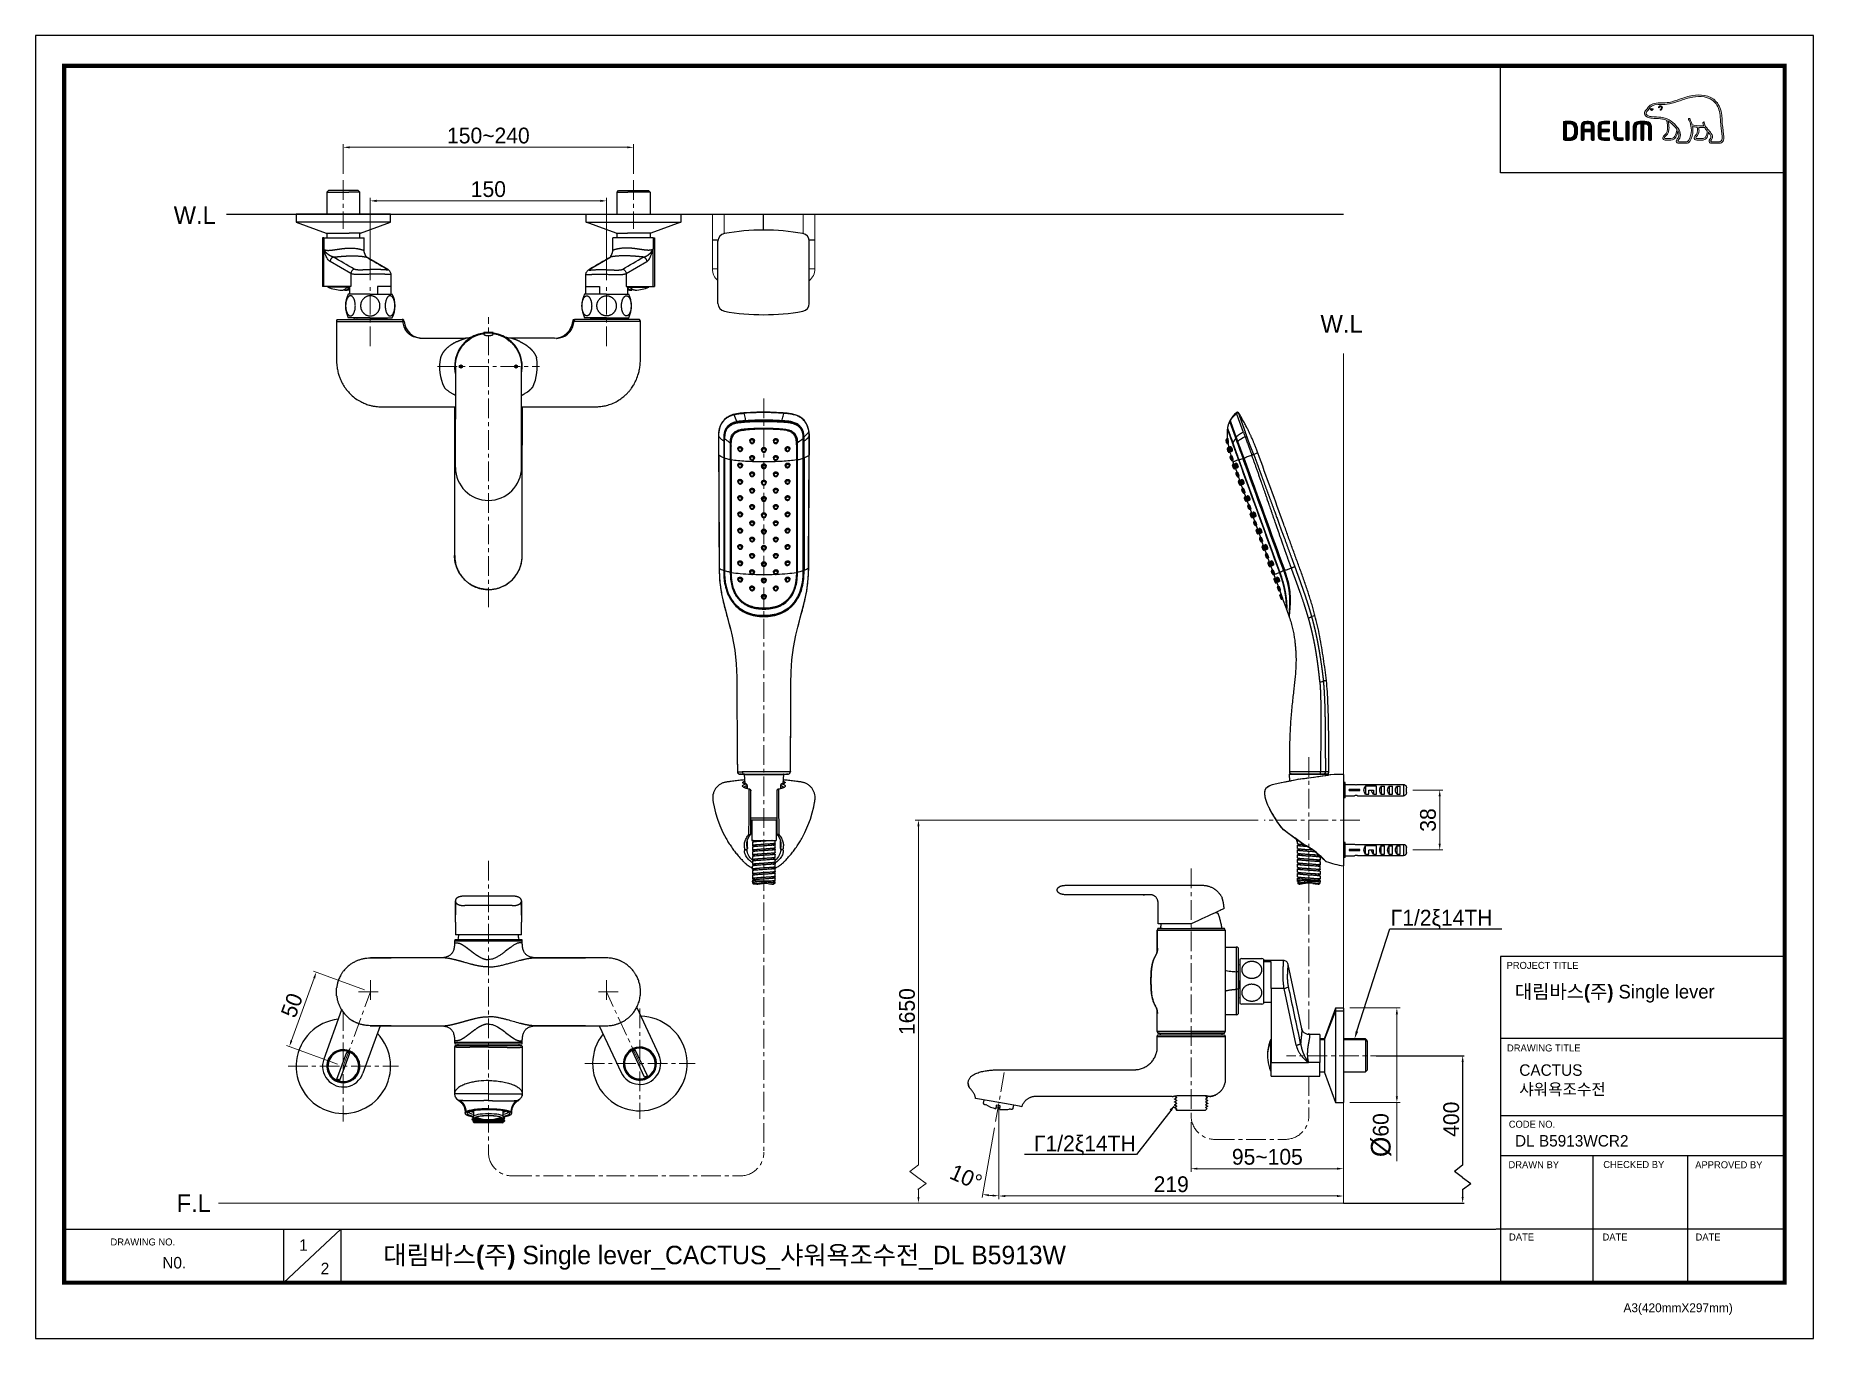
# Model space of a CAD drawing. Extents: x 0 to 1128, y 0 to 827.
import ezdxf
from ezdxf import colors
from ezdxf.entities.mleader import LeaderData, LeaderLine
from ezdxf.math import Vec2, Vec3

# ---------------------------------------------------------------- set-up
doc = ezdxf.new("R2010")
doc.units = 0
doc.header["$LTSCALE"] = 10
doc.header["$MEASUREMENT"] = 0
doc.header["$PDMODE"] = 3
doc.header["$PDSIZE"] = -10
doc.linetypes.add('CENTER', pattern=[2, 1.25, -0.25, 0.25, -0.25])
doc.layers.get('0').update_dxf_attribs({"linetype": 'CONTINUOUS'})
doc.layers.get('DEFPOINTS').update_dxf_attribs({"linetype": 'CONTINUOUS'})
for name, color, linetype in [('1', 7, 'CONTINUOUS'), ('DEF_LAYER_ASSEM_MEMBER', 7, 'CONTINUOUS'), ('MEMBER', 7, 'CONTINUOUS')]:
    doc.layers.add(name, color=color, linetype=linetype)
doc.layers.add('레이어 1', color=7, linetype='CONTINUOUS', lineweight=0)
doc.layers.add('치수선', color=7, linetype='CONTINUOUS', lineweight=20)
doc.styles.add('Daelim Dimension', font='')
doc.styles.get("Standard").update_dxf_attribs({"font": 'SYMBOL'})
doc.styles.get('Daelim Dimension').set_extended_font_data('나눔고딕')
doc.dimstyles.new('DEFAULT', dxfattribs={"dimscale": 2, "dimtxt": 2, "dimasz": 2, "dimexe": 0, "dimexo": 2, "dimgap": 1, "dimtad": 1, "dimdec": 1, "dimzin": 9, "dimdsep": 46, "dimtxsty": 'Daelim Dimension', "dimcen": 0.5, "dimclrd": 252, "dimclre": 252, "dimclrt": 3, "dimadec": 1, "dimazin": 0, "dimtfac": 1, "dimtdec": 1, "dimtix": 1, "dimtmove": 0, "dimatfit": 3, "dimfxl": 1, "dimtolj": 1, "dimtzin": 1, "dimlwd": 9, "dimlwe": 9, "dimarcsym": 0})

msp = doc.modelspace()

# ---------------------------------------------------------------- texts
at = {"color": 5, "ltscale": 40, "style": 'Daelim Dimension'}
for s, height, p in [('PROJECT TITLE', 4.453, (933.62, 234.51)), ('DRAWING TITLE', 4.453, (933.91, 182.11)), ('CODE NO.', 4.453, (935.02, 133.71)), ('DRAWN BY', 4.453, (934.85, 108.04)), ('CHECKED BY', 4.453, (995.01, 108.12)), ('APPROVED BY', 4.453, (1053.36, 107.97)), ('DRAWING NO.', 4.453, (47.56, 58.99)), ('DATE', 4.453, (935.2, 62.14)), ('DATE', 4.453, (994.54, 62.14)), ('DATE', 4.453, (1053.57, 62.14)), ('A3(420mmX297mm)', 5.6201, (1007.85, 16.66))]:
    msp.add_text(s, height=height, dxfattribs=at).set_placement(p)
at = {"color": 7, "ltscale": 0.5, "char_height": 10, "attachment_point": 5, "rotation": 90, "style": 'Daelim Dimension'}
for s, insert in [('\\A1;1650', (553.13, 207.41)), ('\\A1;400', (898.54, 139.12))]:
    msp.add_mtext(s, dxfattribs=dict(at, insert=insert))
at = {"attachment_point": 1, "style": 'Daelim Dimension'}
for s, insert, char_height, width in [('{\\fPretendard Variable SemiBold|b0|i0|c129|p2;\\C7;대림바스(주)} Single lever', (938.92, 224.46), 8.7291, 140.2959), (' CACTUS\\P 샤워욕조수전 ', (939, 173.94), 7.287, 122.6352), ('DL B5913WCR2', (939, 129.06), 7.2871, 122.6352), ('1', (167.32, 62.9), 7.29, 10.17), ('N0. ', (80.45, 51.71), 7.287, 45.7148), ('2', (180.99, 48.05), 7.29, 10.17)]:
    msp.add_mtext(s, dxfattribs=dict(at, insert=insert, char_height=char_height, width=width))
at = {"color": 2, "insert": (220.72, 58.8), "char_height": 11.7115, "width": 518.4179, "attachment_point": 1, "style": 'Daelim Dimension'}
msp.add_mtext('{\\fPretendard Variable SemiBold|b0|i0|c129|p2;대림바스(주)} Single lever_CACTUS_샤워욕조수전_DL B5913W', dxfattribs=at)
at = {"layer": '치수선', "char_height": 11.25, "attachment_point": 3, "style": 'Daelim Dimension'}
for s, insert in [('W.L', (114.4, 718.53)), ('W.L', (842.27, 649.44)), ('F.L', (111.26, 91.46))]:
    msp.add_mtext_dynamic_manual_height_columns(s, width=17.4109, gutter_width=12.5, heights=[0], dxfattribs=dict(at, insert=insert))

# ---------------------------------------------------------------- blocks, each defined once
blk = doc.blocks.new('*D0')
at = {"color": 5, "lineweight": 9, "ltscale": 0.5, "transparency": 16777216}
for p, q in [((834.1, 209.7), (866, 209.7)), ((864, 205.7), (864, 153.7)), ((834.1, 149.7), (866, 149.7)), ((864, 149.7), (864, 112.4))]:
    blk.add_line(p, q, dxfattribs=at)
at = {"color": 5, "ltscale": 0.5, "transparency": 16777216}
for points in [[(863.3, 205.7), (864.7, 205.7), (864, 209.7)], [(863.3, 153.7), (864.7, 153.7), (864, 149.7)]]:
    blk.add_solid(points, dxfattribs=at)
at = {"layer": 'DEFPOINTS', "color": 0, "ltscale": 0.5, "transparency": 16777216}
for p in [(830.1, 209.7), (830.1, 149.7), (864, 149.7)]:
    blk.add_point(p, dxfattribs=at)
at = {"color": 7, "ltscale": 0.5, "transparency": 16777216, "insert": (854, 129), "char_height": 10, "attachment_point": 5, "rotation": 90, "style": 'Daelim Dimension'}
blk.add_mtext('\\A1;{\\H1.25x;\\C256;Ø}60', dxfattribs=at)
blk = doc.blocks.new('*D1')
at = {"color": 5, "lineweight": 9, "ltscale": 0.5, "transparency": 16777216}
for p, q in [((611.4, 145.6), (611.4, 88.5)), ((608.6, 133.7), (600.8, 89.4))]:
    blk.add_line(p, q, dxfattribs=at)
blk.add_arc((611.4, 149.6), 59.1, 263.8779, 266.1221, dxfattribs=at)
at = {"color": 5, "ltscale": 0.5, "transparency": 16777216}
for points in [[(605, 90.2), (605.2, 91.5), (601.1, 91.4)], [(607.4, 91.3), (607.4, 90), (611.4, 90.5)]]:
    blk.add_solid(points, dxfattribs=at)
at = {"layer": 'DEFPOINTS', "color": 0, "ltscale": 0.5, "transparency": 16777216}
for p in [(614.8, 168.8), (611.4, 149.7), (611.4, 149.6), (609.3, 137.7), (607.9, 90.6)]:
    blk.add_point(p, dxfattribs=at)
at = {"color": 7, "ltscale": 0.5, "transparency": 16777216, "insert": (590.6, 102.3), "char_height": 10, "attachment_point": 5, "rotation": 336.3591, "style": 'Daelim Dimension'}
blk.add_mtext('\\A1;10%%D', dxfattribs=at)
blk = doc.blocks.new('*D2')
at = {"color": 5, "lineweight": 9, "ltscale": 0.5, "transparency": 16777216}
for p, q in [((611.4, 138.4), (611.4, 88.4)), ((830.1, 133.6), (830.1, 88.4)), ((615.4, 90.4), (826.1, 90.4))]:
    blk.add_line(p, q, dxfattribs=at)
at = {"color": 5, "ltscale": 0.5, "transparency": 16777216}
for points in [[(615.4, 91), (615.4, 89.7), (611.4, 90.4)], [(826.1, 91), (826.1, 89.7), (830.1, 90.4)]]:
    blk.add_solid(points, dxfattribs=at)
at = {"layer": 'DEFPOINTS', "color": 0, "ltscale": 0.5, "transparency": 16777216}
for p in [(611.4, 142.4), (830.1, 137.6), (830.1, 90.4)]:
    blk.add_point(p, dxfattribs=at)
at = {"color": 7, "ltscale": 0.5, "transparency": 16777216, "insert": (720.8, 97.8), "char_height": 10, "attachment_point": 5, "style": 'Daelim Dimension'}
blk.add_mtext('\\A1;219', dxfattribs=at)
blk = doc.blocks.new('*D3')
at = {"color": 5, "lineweight": 9, "ltscale": 0.5, "transparency": 16777216}
for p, q in [((733.4, 137.3), (733.4, 105.7)), ((830.1, 145.7), (830.1, 105.7)), ((737.4, 107.7), (826.1, 107.7))]:
    blk.add_line(p, q, dxfattribs=at)
at = {"color": 5, "ltscale": 0.5, "transparency": 16777216}
for points in [[(737.4, 108.4), (737.4, 107.1), (733.4, 107.7)], [(826.1, 108.4), (826.1, 107.1), (830.1, 107.7)]]:
    blk.add_solid(points, dxfattribs=at)
at = {"layer": 'DEFPOINTS', "color": 0, "ltscale": 0.5, "transparency": 16777216}
for p in [(830.1, 149.7), (733.4, 141.3), (830.1, 107.7)]:
    blk.add_point(p, dxfattribs=at)
at = {"color": 7, "ltscale": 0.5, "transparency": 16777216, "insert": (781.8, 115.2), "char_height": 10, "attachment_point": 5, "style": 'Daelim Dimension'}
blk.add_mtext('\\A1;95~105', dxfattribs=at)
blk = doc.blocks.new('*D4')
at = {"color": 5, "lineweight": 9, "ltscale": 0.5, "transparency": 16777216}
for p, q in [((195.3, 739.1), (195.3, 757.9)), ((379.5, 739.1), (379.5, 757.9)), ((199.3, 755.9), (375.5, 755.9))]:
    blk.add_line(p, q, dxfattribs=at)
at = {"color": 5, "ltscale": 0.5, "transparency": 16777216}
for points in [[(199.3, 756.5), (199.3, 755.2), (195.3, 755.9)], [(375.5, 756.5), (375.5, 755.2), (379.5, 755.9)]]:
    blk.add_solid(points, dxfattribs=at)
at = {"layer": 'DEFPOINTS', "color": 0, "ltscale": 0.5, "transparency": 16777216}
for p in [(379.5, 755.9), (195.3, 735.1), (379.5, 735.1)]:
    blk.add_point(p, dxfattribs=at)
at = {"color": 7, "ltscale": 0.5, "transparency": 16777216, "insert": (287.4, 763.3), "char_height": 10, "attachment_point": 5, "style": 'Daelim Dimension'}
blk.add_mtext('\\A1;150~240', dxfattribs=at)
blk = doc.blocks.new('*D5')
at = {"color": 5, "lineweight": 9, "ltscale": 0.5, "transparency": 16777216}
for p, q in [((212.4, 671.6), (212.4, 723.9)), ((362.4, 671.6), (362.4, 723.9)), ((216.4, 721.9), (358.4, 721.9))]:
    blk.add_line(p, q, dxfattribs=at)
at = {"color": 5, "ltscale": 0.5, "transparency": 16777216}
for points in [[(216.4, 722.6), (216.4, 721.2), (212.4, 721.9)], [(358.4, 722.6), (358.4, 721.2), (362.4, 721.9)]]:
    blk.add_solid(points, dxfattribs=at)
at = {"layer": 'DEFPOINTS', "color": 0, "ltscale": 0.5, "transparency": 16777216}
for p in [(362.4, 721.9), (212.4, 667.6), (362.4, 667.6)]:
    blk.add_point(p, dxfattribs=at)
at = {"color": 7, "ltscale": 0.5, "transparency": 16777216, "insert": (287.4, 729.3), "char_height": 10, "attachment_point": 5, "style": 'Daelim Dimension'}
blk.add_mtext('\\A1;150', dxfattribs=at)
blk = doc.blocks.new('*D6')
at = {"color": 5, "lineweight": 9, "ltscale": 0.5, "transparency": 16777216}
for p, q in [((874.1, 348), (893.2, 348)), ((891.2, 344), (891.2, 314)), ((874.1, 310), (893.2, 310))]:
    blk.add_line(p, q, dxfattribs=at)
at = {"color": 5, "ltscale": 0.5, "transparency": 16777216}
for points in [[(890.5, 344), (891.9, 344), (891.2, 348)], [(890.5, 314), (891.9, 314), (891.2, 310)]]:
    blk.add_solid(points, dxfattribs=at)
at = {"layer": 'DEFPOINTS', "color": 0, "ltscale": 0.5, "transparency": 16777216}
for p in [(870.1, 348), (870.1, 310), (891.2, 310)]:
    blk.add_point(p, dxfattribs=at)
at = {"color": 7, "ltscale": 0.5, "transparency": 16777216, "insert": (883.8, 329), "char_height": 10, "attachment_point": 5, "rotation": 90, "style": 'Daelim Dimension'}
blk.add_mtext('\\A1;38', dxfattribs=at)
blk = doc.blocks.new('*D7')
at = {"color": 5, "lineweight": 9, "ltscale": 0.5, "transparency": 16777216}
for p, q in [((162.4, 189), (176.9, 228.7)), ((208.8, 221.3), (176.4, 233.1)), ((191.6, 174.1), (159.2, 185.9))]:
    blk.add_line(p, q, dxfattribs=at)
at = {"color": 5, "ltscale": 0.5, "transparency": 16777216}
for points in [[(176.2, 228.9), (177.5, 228.5), (178.2, 232.4)], [(161.8, 189.2), (163, 188.8), (161.1, 185.2)]]:
    blk.add_solid(points, dxfattribs=at)
at = {"layer": 'DEFPOINTS', "color": 0, "ltscale": 0.5, "transparency": 16777216}
for p in [(178.2, 232.4), (212.5, 220), (195.3, 172.8)]:
    blk.add_point(p, dxfattribs=at)
at = {"color": 7, "ltscale": 0.5, "transparency": 16777216, "insert": (162.7, 211.4), "char_height": 10, "attachment_point": 5, "rotation": 70, "style": 'Daelim Dimension'}
blk.add_mtext('\\A1;50', dxfattribs=at)

# ---------------------------------------------------------------- dimensions: what is measured, and where the dimension line sits
at = {"color": 5, "ltscale": 0.5}
for base, p1, p2, text, picture, middle in [((379.54, 755.86), (195.34, 735.07), (379.54, 735.07), '150~240', '*D4', (287.44, 755.86)), ((830.14, 107.73), (733.44, 141.31), (830.14, 149.67), '95~105', '*D3', (781.79, 107.73)), ((830.14, 90.37), (611.38, 142.41), (830.14, 137.57), '219', '*D2', (720.76, 90.37))]:
    dim = msp.add_linear_dim(base=base, p1=p1, p2=p2, text=text, dimstyle='DEFAULT', override={"dimtxt": 5, "dimexe": 1, "dimclrd": 5, "dimclre": 5, "dimclrt": 7}, dxfattribs=at)
    dim.commit()
    dim.dimension.update_dxf_attribs({"geometry": picture, "text_midpoint": middle, "dimtype": 160})
dim = msp.add_linear_dim(base=(362.44, 721.9), p1=(212.44, 667.61), p2=(362.44, 667.61), dimstyle='DEFAULT', override={"dimtxt": 5, "dimexe": 1, "dimclrd": 5, "dimclre": 5, "dimclrt": 7}, dxfattribs=at)
dim.commit()
dim.dimension.update_dxf_attribs({"geometry": '*D5', "text_midpoint": (287.44, 721.9), "dimtype": 160})
dim = msp.add_linear_dim(base=(891.2, 309.96), p1=(870.14, 347.96), p2=(870.14, 309.96), angle=90, dimstyle='DEFAULT', override={"dimtxt": 5, "dimexe": 1, "dimclrd": 5, "dimclre": 5, "dimclrt": 7}, dxfattribs=at)
dim.commit()
dim.dimension.update_dxf_attribs({"geometry": '*D6', "text_midpoint": (883.75, 328.96)})
dim = msp.add_aligned_dim(p1=(195.34, 172.76), p2=(212.52, 219.96), distance=36.49, text='50', dimstyle='DEFAULT', override={"dimtxt": 5, "dimexe": 1, "dimclrd": 5, "dimclre": 5, "dimclrt": 7}, dxfattribs=at)
dim.commit()
dim.dimension.update_dxf_attribs({"geometry": '*D7', "text_midpoint": (162.66, 211.38)})
dim = msp.add_linear_dim(base=(863.99, 149.67), p1=(830.14, 209.67), p2=(830.14, 149.67), angle=90, text='{\\H1.25x;\\C256;Ø}<>', dimstyle='DEFAULT', override={"dimtxt": 5, "dimexe": 1, "dimclrd": 5, "dimclre": 5, "dimclrt": 7}, dxfattribs=at)
dim.commit()
dim.dimension.update_dxf_attribs({"geometry": '*D0', "text_midpoint": (863.99, 129.04), "dimtype": 160})
dim = msp.add_angular_dim_2l(base=(607.95, 90.61), line1=((611.38, 149.67), (611.38, 149.57)), line2=((614.76, 168.76), (609.28, 137.68)), text='10%%D', dimstyle='DEFAULT', override={"dimtxt": 5, "dimexe": 1, "dimclrd": 5, "dimclre": 5, "dimclrt": 7}, dxfattribs=at)
dim.commit()
dim.dimension.update_dxf_attribs({"geometry": '*D1', "text_midpoint": (587.68, 95.47), "dimtype": 162})

# ---------------------------------------------------------------- hatches: boundary and pattern name
at = {"lineweight": -3}
h = msp.add_hatch(color=1, dxfattribs=at)
h.dxf.hatch_style = 1
h.paths.add_polyline_path([(270.96, 616.77, 0.4142136), (269.96, 617.77, 0.4142136), (268.96, 616.77)])
h.paths.add_polyline_path([(269.96, 615.77, 0.4142136), (270.96, 616.77), (268.96, 616.77, 0.4142136)])
h = msp.add_hatch(color=5, dxfattribs=at)
h.dxf.hatch_style = 1
h.paths.add_polyline_path([(305.92, 616.77), (303.92, 616.77, 0.4142136), (304.92, 615.77, 0.4142136)])
h.paths.add_polyline_path([(305.92, 616.77, 0.4142136), (304.92, 617.77, 0.4142136), (303.92, 616.77)])
at = {"layer": '레이어 1'}
h = msp.add_hatch(color=5, dxfattribs=at)
h.dxf.hatch_style = 1
edge = h.paths.add_edge_path(flags=16)
edge.add_spline(control_points=[(1069.88, 759.99), (1069.38, 759.45), (1068.76, 759.44), (1068.73, 759.44), (1068.73, 759.44), (1063.75, 759.44), (1063.75, 759.44), (1063.57, 759.44), (1063.43, 759.49), (1063.33, 759.58), (1063.26, 759.65), (1063.22, 759.76), (1063.22, 759.9), (1063.22, 760.18), (1063.43, 760.44), (1063.65, 760.72), (1063.85, 760.98), (1064.04, 761.22), (1064.15, 761.53), (1064.42, 762.26), (1064.39, 763.04), (1064.07, 763.73), (1063.48, 764.98), (1062.6, 765.96), (1061.76, 766.91), (1061.76, 766.91), (1061.47, 767.23), (1061.47, 767.23), (1060.37, 768.46), (1059.23, 769.73), (1059.14, 771.45), (1059.12, 771.79), (1058.97, 771.99), (1058.75, 771.98), (1058.75, 771.98), (1058.42, 771.83), (1058.42, 771.83), (1058.33, 771.73), (1058.28, 771.59), (1058.28, 771.42), (1058.28, 771.42), (1058.28, 771.37), (1058.28, 771.37), (1058.33, 770.74), (1058.48, 770.13), (1058.74, 769.5), (1058.74, 769.5), (1058.76, 769.44), (1058.76, 769.44), (1058.76, 769.44), (1058.69, 769.43), (1058.69, 769.43), (1055.49, 769.31), (1052.36, 769.91), (1051.43, 770.13), (1050.86, 772.42), (1049.94, 773.94), (1049.9, 774.01), (1049.83, 774.12), (1049.71, 774.22), (1049.6, 774.25), (1049.6, 774.25), (1049.33, 774.21), (1049.3, 774.2), (1049.28, 774.17), (1049.23, 774.11), (1049.13, 773.97), (1049.13, 773.97), (1049.11, 773.85), (1049.11, 773.85), (1049.11, 773.85), (1049.2, 773.55), (1049.2, 773.55), (1049.27, 773.43), (1050.91, 770.55), (1050.91, 766.74), (1050.91, 764.39), (1050.29, 762.17), (1049.08, 760.14), (1048.78, 759.66), (1048.4, 759.44), (1047.83, 759.44), (1047.83, 759.44), (1042.91, 759.44), (1042.91, 759.44), (1042.75, 759.44), (1042.41, 759.56), (1042.41, 759.91), (1042.41, 760.11), (1042.59, 760.43), (1042.9, 760.77), (1044.94, 763.05), (1043.76, 766.61), (1041.8, 768.96), (1039.9, 771.22), (1036.8, 774.07), (1032.83, 774.78), (1031.42, 775.02), (1029.1, 775.16), (1027.23, 775.27), (1027.23, 775.27), (1025.34, 775.38), (1025.34, 775.38), (1024.37, 775.46), (1022.77, 776.05), (1022.28, 776.98), (1022.08, 777.36), (1022.1, 777.75), (1022.36, 778.2), (1022.52, 778.47), (1022.74, 778.7), (1023.02, 778.98), (1023.34, 779.29), (1023.65, 779.62), (1023.9, 780.05), (1023.9, 780.05), (1023.98, 780.18), (1023.98, 780.18), (1024.92, 782), (1026.88, 782.96), (1029.79, 783.03), (1029.79, 783.03), (1031.43, 783.05), (1031.43, 783.05), (1033.23, 783.06), (1035.28, 783.07), (1036.96, 783.43), (1039.32, 783.94), (1041.68, 784.75), (1043.77, 785.46), (1043.77, 785.46), (1043.84, 785.48), (1043.84, 785.48), (1046.42, 786.37), (1049.09, 787.28), (1051.82, 787.72), (1056.19, 788.45), (1062.2, 788.42), (1065.97, 784.18), (1067.72, 782.22), (1068.79, 779.52), (1069.16, 776.16), (1069.16, 776.16), (1069.15, 776.17), (1069.14, 776.18), (1069.17, 776.12), (1069.19, 775.74), (1069.35, 773.6), (1069.4, 772.57), (1069.44, 771.51), (1069.71, 769.53), (1069.71, 769.53), (1070.47, 762.93), (1070.47, 762.93), (1070.47, 762.93), (1070.52, 762.13), (1070.52, 762.13), (1070.52, 761.19), (1070.3, 760.47), (1069.88, 759.99)], knot_values=[0, 0, 0, 0, 1, 1, 1, 2, 2, 2, 3, 3, 3, 4, 4, 4, 5, 5, 5, 6, 6, 6, 7, 7, 7, 8, 8, 8, 9, 9, 9, 10, 10, 10, 11, 11, 11, 12, 12, 12, 13, 13, 13, 14, 14, 14, 15, 15, 15, 16, 16, 16, 17, 17, 17, 18, 18, 18, 19, 19, 19, 20, 20, 20, 21, 21, 21, 22, 22, 22, 23, 23, 23, 24, 24, 24, 25, 25, 25, 26, 26, 26, 27, 27, 27, 28, 28, 28, 29, 29, 29, 30, 30, 30, 31, 31, 31, 32, 32, 32, 33, 33, 33, 34, 34, 34, 35, 35, 35, 36, 36, 36, 37, 37, 37, 38, 38, 38, 39, 39, 39, 40, 40, 40, 41, 41, 41, 42, 42, 42, 43, 43, 43, 44, 44, 44, 45, 45, 45, 46, 46, 46, 47, 47, 47, 48, 48, 48, 49, 49, 49, 50, 50, 50, 51, 51, 51, 52, 52, 52, 53, 53, 53, 53], degree=3, periodic=0)
edge = h.paths.add_edge_path(flags=16)
edge.add_spline(control_points=[(1058.35, 761.42), (1058.35, 761.42), (1054.29, 761.42), (1054.29, 761.42), (1053.98, 761.42), (1053.75, 761.66), (1053.75, 761.97), (1053.75, 762.18), (1053.93, 762.45), (1054.11, 762.64), (1054.94, 763.43), (1055.78, 764.52), (1055.78, 766.59), (1055.78, 766.59), (1055.73, 767.53), (1055.73, 767.54), (1055.73, 767.54), (1055.58, 768.45), (1055.58, 768.45), (1055.58, 768.45), (1055.57, 768.51), (1055.57, 768.51), (1055.57, 768.51), (1055.63, 768.5), (1055.63, 768.5), (1056.39, 768.45), (1057.86, 768.37), (1059.27, 768.43), (1059.63, 767.86), (1060.21, 767.13), (1061.05, 766.16), (1061.01, 765.67), (1060.61, 761.42), (1058.35, 761.42)], knot_values=[0, 0, 0, 0, 1, 1, 1, 2, 2, 2, 3, 3, 3, 4, 4, 4, 5, 5, 5, 6, 6, 6, 7, 7, 7, 8, 8, 8, 9, 9, 9, 10, 10, 10, 11, 11, 11, 11], degree=3, periodic=0)
edge = h.paths.add_edge_path(flags=16)
edge.add_spline(control_points=[(1037.94, 761.42), (1037.94, 761.42), (1034.37, 761.42), (1034.37, 761.42), (1034.11, 761.42), (1033.82, 761.64), (1033.82, 761.97), (1033.82, 762.16), (1033.98, 762.41), (1034.29, 762.65), (1035.19, 763.37), (1036.56, 764.46), (1036.71, 767.47), (1036.71, 767.47), (1036.73, 768.29), (1036.73, 768.29), (1036.73, 769.57), (1036.43, 771.11), (1036.16, 772.49), (1036.16, 772.49), (1036.11, 772.63), (1036.11, 772.63), (1036.11, 772.63), (1036.23, 772.54), (1036.23, 772.54), (1036.76, 772.22), (1039.68, 770.24), (1041.75, 767.32), (1041.57, 765.94), (1040.79, 761.42), (1037.94, 761.42)], knot_values=[0, 0, 0, 0, 1, 1, 1, 2, 2, 2, 3, 3, 3, 4, 4, 4, 5, 5, 5, 6, 6, 6, 7, 7, 7, 8, 8, 8, 9, 9, 9, 10, 10, 10, 10], degree=3, periodic=0)
edge = h.paths.add_edge_path()
edge.add_spline(control_points=[(1071.48, 763.03), (1071.48, 763.04), (1070.72, 769.67), (1070.72, 769.67), (1070.44, 771.65), (1070.4, 772.71), (1070.37, 773.64), (1070.37, 773.64), (1070.18, 776.26), (1070.18, 776.26), (1069.78, 779.84), (1068.62, 782.74), (1066.73, 784.85), (1062.65, 789.44), (1056.28, 789.48), (1051.66, 788.72), (1048.82, 788.25), (1046.11, 787.33), (1043.48, 786.43), (1043.48, 786.43), (1043.4, 786.4), (1043.4, 786.4), (1041.35, 785.7), (1039.02, 784.9), (1036.74, 784.42), (1035.17, 784.08), (1033.21, 784.07), (1031.47, 784.06), (1031.47, 784.06), (1029.76, 784.04), (1029.76, 784.04), (1026.46, 783.96), (1024.21, 782.81), (1023.07, 780.64), (1023.07, 780.64), (1023.02, 780.55), (1023.02, 780.55), (1022.84, 780.22), (1022.56, 779.94), (1022.31, 779.69), (1022.03, 779.41), (1021.72, 779.1), (1021.49, 778.7), (1021.25, 778.3), (1021.13, 777.89), (1021.13, 777.49), (1021.13, 777.15), (1021.21, 776.82), (1021.38, 776.51), (1022.09, 775.18), (1024.09, 774.47), (1025.28, 774.38), (1025.28, 774.38), (1027.04, 774.27), (1027.08, 774.27), (1028.84, 774.17), (1031.24, 774.03), (1032.65, 773.78), (1033.47, 773.64), (1034.4, 773.34), (1035.26, 772.94), (1035.33, 772.71), (1035.77, 770.73), (1035.77, 768.29), (1035.77, 768.29), (1035.75, 767.51), (1035.75, 767.51), (1035.62, 764.94), (1034.5, 764.04), (1033.68, 763.38), (1033.6, 763.32), (1032.86, 762.71), (1032.81, 761.98), (1032.77, 761.56), (1032.89, 761.19), (1033.14, 760.91), (1033.42, 760.62), (1033.83, 760.47), (1034.37, 760.47), (1034.37, 760.47), (1037.94, 760.47), (1037.94, 760.47), (1040.62, 760.47), (1041.94, 763.35), (1042.34, 766.04), (1042.34, 766.04), (1042.35, 766.42), (1042.35, 766.42), (1042.35, 766.42), (1042.46, 766.23), (1042.46, 766.23), (1042.8, 765.47), (1043.01, 764.56), (1043.01, 763.87), (1043.01, 762.91), (1042.71, 762.07), (1042.14, 761.44), (1042, 761.3), (1041.28, 760.56), (1041.28, 759.82), (1041.28, 759.82), (1041.29, 759.7), (1041.29, 759.7), (1041.39, 758.82), (1042.1, 758.43), (1042.76, 758.43), (1042.76, 758.43), (1047.83, 758.43), (1047.83, 758.43), (1048.75, 758.43), (1049.48, 758.84), (1049.94, 759.62), (1051.24, 761.77), (1051.89, 764.09), (1051.89, 766.54), (1051.89, 767.3), (1051.82, 768.12), (1051.68, 768.96), (1051.68, 768.96), (1051.66, 769.03), (1051.66, 769.03), (1051.66, 769.03), (1051.73, 769.02), (1051.73, 769.02), (1052.34, 768.9), (1053.32, 768.73), (1054.54, 768.6), (1054.54, 768.6), (1054.57, 768.59), (1054.57, 768.59), (1054.57, 768.59), (1054.74, 767.66), (1054.74, 767.66), (1054.74, 767.66), (1054.77, 767.44), (1054.77, 767.44), (1054.77, 767.44), (1054.82, 766.62), (1054.82, 766.62), (1054.82, 764.64), (1053.92, 763.78), (1053.44, 763.32), (1053.44, 763.32), (1052.76, 762.63), (1052.69, 762.03), (1052.69, 762.03), (1052.67, 761.84), (1052.67, 761.84), (1052.67, 761.65), (1052.72, 761.27), (1053.05, 760.93), (1053.34, 760.62), (1053.8, 760.47), (1054.4, 760.47), (1054.4, 760.47), (1058.35, 760.47), (1058.35, 760.47), (1060.75, 760.47), (1061.48, 763.52), (1061.77, 765.23), (1061.77, 765.23), (1061.78, 765.41), (1061.78, 765.41), (1061.78, 765.41), (1061.88, 765.28), (1061.88, 765.28), (1062.43, 764.57), (1062.91, 763.79), (1063.15, 763.3), (1063.27, 763.04), (1063.34, 762.76), (1063.34, 762.48), (1063.34, 762.48), (1063.25, 761.91), (1063.25, 761.91), (1063.16, 761.6), (1062.94, 761.31), (1062.74, 761.03), (1062.43, 760.64), (1062.12, 760.23), (1062.12, 759.73), (1062.12, 759.73), (1062.15, 759.46), (1062.15, 759.46), (1062.29, 758.8), (1062.83, 758.43), (1063.65, 758.43), (1063.65, 758.43), (1068.73, 758.43), (1068.73, 758.43), (1068.84, 758.43), (1069.84, 758.46), (1070.61, 759.3), (1071.23, 759.97), (1071.54, 760.89), (1071.54, 762.12), (1071.54, 762.12), (1071.48, 763.03), (1071.48, 763.03)], knot_values=[0, 0, 0, 0, 1, 1, 1, 2, 2, 2, 3, 3, 3, 4, 4, 4, 5, 5, 5, 6, 6, 6, 7, 7, 7, 8, 8, 8, 9, 9, 9, 10, 10, 10, 11, 11, 11, 12, 12, 12, 13, 13, 13, 14, 14, 14, 15, 15, 15, 16, 16, 16, 17, 17, 17, 18, 18, 18, 19, 19, 19, 20, 20, 20, 21, 21, 21, 22, 22, 22, 23, 23, 23, 24, 24, 24, 25, 25, 25, 26, 26, 26, 27, 27, 27, 28, 28, 28, 29, 29, 29, 30, 30, 30, 31, 31, 31, 32, 32, 32, 33, 33, 33, 34, 34, 34, 35, 35, 35, 36, 36, 36, 37, 37, 37, 38, 38, 38, 39, 39, 39, 40, 40, 40, 41, 41, 41, 42, 42, 42, 43, 43, 43, 44, 44, 44, 45, 45, 45, 46, 46, 46, 47, 47, 47, 48, 48, 48, 49, 49, 49, 50, 50, 50, 51, 51, 51, 52, 52, 52, 53, 53, 53, 54, 54, 54, 55, 55, 55, 56, 56, 56, 57, 57, 57, 58, 58, 58, 59, 59, 59, 60, 60, 60, 61, 61, 61, 62, 62, 62, 63, 63, 63, 64, 64, 64, 65, 65, 65, 66, 66, 66, 66], degree=3, periodic=0)
edge = h.paths.add_edge_path(flags=0)
edge.add_spline(control_points=[(1025.19, 780.17), (1025.19, 780.17), (1025.93, 780.51), (1026.85, 780.15), (1026.85, 780.15), (1026.96, 780.11), (1026.81, 779.9), (1026.37, 779.3), (1025.93, 779.17), (1025.93, 779.17), (1025.93, 779.17), (1025.61, 779.06), (1025.43, 779.27), (1025.07, 779.7), (1025.06, 779.94), (1025.06, 779.94), (1025.06, 779.94), (1025.02, 780.13), (1025.19, 780.17)], knot_values=[0, 0, 0, 0, 1, 1, 1, 2, 2, 2, 3, 3, 3, 4, 4, 4, 5, 5, 5, 6, 6, 6, 6], degree=3, periodic=0)
edge = h.paths.add_edge_path(flags=0)
edge.add_spline(control_points=[(1030.07, 781.53), (1029.96, 781.41), (1029.95, 781.21), (1030.07, 781.1), (1030.18, 781), (1030.38, 781.03), (1030.49, 781.15), (1030.55, 781.21), (1031.16, 781.93), (1031.68, 781.56), (1031.87, 781.43), (1031.95, 781.23), (1031.92, 780.98), (1031.88, 780.57), (1031.53, 780.12), (1031.28, 779.96), (1031.15, 779.88), (1031.05, 779.7), (1031.12, 779.55), (1031.18, 779.41), (1031.37, 779.37), (1031.51, 779.43), (1031.95, 779.64), (1032.5, 780.34), (1032.58, 781), (1032.63, 781.45), (1032.43, 781.82), (1032.06, 782.07), (1031.28, 782.63), (1030.4, 781.89), (1030.07, 781.53)], knot_values=[0, 0, 0, 0, 1, 1, 1, 2, 2, 2, 3, 3, 3, 4, 4, 4, 5, 5, 5, 6, 6, 6, 7, 7, 7, 8, 8, 8, 9, 9, 9, 10, 10, 10, 10], degree=3, periodic=0)
edge = h.paths.add_edge_path(flags=0)
edge.add_spline(control_points=[(1029.97, 780.99), (1029.97, 780.99), (1029.97, 780.99), (1029.97, 780.99), (1029.97, 780.99), (1029.97, 780.99), (1029.97, 780.99)], knot_values=[0, 0, 0, 0, 1, 1, 1, 2, 2, 2, 2], degree=3, periodic=0)
h = msp.add_hatch(color=5, dxfattribs=at)
h.dxf.hatch_style = 2
edge = h.paths.add_edge_path()
edge.add_spline(control_points=[(1026.64, 780.01), (1026.78, 780.22), (1026.67, 780.27), (1026.67, 780.27)], knot_values=[1.00001, 1.00001, 1.00001, 1.00001, 2, 2, 2, 2], degree=3, periodic=0)
edge.add_spline(control_points=[(1026.67, 780.27), (1026.61, 780.29), (1026.56, 780.31), (1026.5, 780.33)], knot_values=[0.9374913, 0.9374913, 0.9374913, 0.9374913, 1, 1, 1, 1], degree=3, periodic=0)
edge.add_spline(control_points=[(1026.5, 780.33), (1026.39, 780.36), (1026.28, 780.38), (1026.18, 780.4)], knot_values=[0.8124938, 0.8124938, 0.8124938, 0.8124938, 0.9374913, 0.9374913, 0.9374913, 0.9374913], degree=3, periodic=0)
edge.add_spline(control_points=[(1026.18, 780.4), (1026.08, 780.42), (1025.98, 780.43), (1025.88, 780.43)], knot_values=[0.6874962, 0.6874962, 0.6874962, 0.6874962, 0.8124938, 0.8124938, 0.8124938, 0.8124938], degree=3, periodic=0)
edge.add_spline(control_points=[(1025.88, 780.43), (1025.79, 780.43), (1025.7, 780.43), (1025.62, 780.42)], knot_values=[0.5624988, 0.5624988, 0.5624988, 0.5624988, 0.6874962, 0.6874962, 0.6874962, 0.6874962], degree=3, periodic=0)
edge.add_spline(control_points=[(1025.62, 780.42), (1025.5, 780.41), (1025.39, 780.39), (1025.3, 780.37)], knot_values=[0.3750025, 0.3750025, 0.3750025, 0.3750025, 0.5624988, 0.5624988, 0.5624988, 0.5624988], degree=3, periodic=0)
edge.add_spline(control_points=[(1025.3, 780.37), (1025.18, 780.35), (1025.09, 780.32), (1025.05, 780.3)], knot_values=[0.1250075, 0.1250075, 0.1250075, 0.1250075, 0.3750025, 0.3750025, 0.3750025, 0.3750025], degree=3, periodic=0)
edge.add_spline(control_points=[(1025.05, 780.3), (1025.03, 780.29), (1025.02, 780.29), (1025.02, 780.29)], knot_values=[0, 0, 0, 0, 0.1250075, 0.1250075, 0.1250075, 0.1250075], degree=3, periodic=0)
edge.add_spline(control_points=[(1025.02, 780.29), (1024.85, 780.24), (1024.88, 780.06), (1024.88, 780.06), (1024.88, 780.06), (1024.89, 779.81), (1025.25, 779.39)], knot_values=[4, 4, 4, 4, 5, 5, 5, 6, 6, 6, 6], degree=3, periodic=0)
edge.add_spline(control_points=[(1025.25, 779.39), (1025.43, 779.17), (1025.75, 779.28), (1025.75, 779.28), (1025.75, 779.28), (1026.19, 779.41), (1026.64, 780.01)], knot_values=[2, 2, 2, 2, 3, 3, 3, 4, 4, 4, 4], degree=3, periodic=0)
h = msp.add_hatch(color=5, dxfattribs=at)
h.dxf.hatch_style = 2
edge = h.paths.add_edge_path()
edge.add_spline(control_points=[(1030.07, 781.53), (1029.96, 781.41), (1029.95, 781.21), (1030.07, 781.1), (1030.18, 781), (1030.38, 781.03), (1030.49, 781.15), (1030.55, 781.21), (1031.16, 781.93), (1031.68, 781.56), (1031.87, 781.43), (1031.95, 781.23), (1031.92, 780.98), (1031.88, 780.57), (1031.53, 780.12), (1031.28, 779.96), (1031.15, 779.88), (1031.05, 779.7), (1031.12, 779.55), (1031.18, 779.41), (1031.37, 779.37), (1031.51, 779.43), (1031.95, 779.64), (1032.5, 780.34), (1032.58, 781), (1032.63, 781.45), (1032.43, 781.82), (1032.06, 782.07), (1031.28, 782.63), (1030.4, 781.89), (1030.07, 781.53)], knot_values=[0, 0, 0, 0, 1, 1, 1, 2, 2, 2, 3, 3, 3, 4, 4, 4, 5, 5, 5, 6, 6, 6, 7, 7, 7, 8, 8, 8, 9, 9, 9, 10, 10, 10, 10], degree=3, periodic=0)
h = msp.add_hatch(color=5, dxfattribs=at)
h.dxf.hatch_style = 2
edge = h.paths.add_edge_path()
edge.add_spline(control_points=[(976.74, 765.29), (976.74, 762.98), (975.68, 761.85), (973.5, 761.85), (973.5, 761.85), (972.01, 761.88), (971.63, 761.88), (971.63, 761.88), (971.63, 770.77), (971.63, 770.77), (972.4, 770.85), (973.49, 770.86), (973.5, 770.86), (975.74, 770.86), (976.74, 769.8), (976.74, 767.42), (976.74, 767.42), (976.74, 765.29), (976.74, 765.29)], knot_values=[0, 0, 0, 0, 1, 1, 1, 2, 2, 2, 3, 3, 3, 4, 4, 4, 5, 5, 5, 6, 6, 6, 6], degree=3, periodic=0)
edge = h.paths.add_edge_path()
edge.add_spline(control_points=[(973.5, 772.53), (972.3, 772.53), (970.73, 772.45), (970.21, 772.37), (969.89, 772.32), (969.69, 772.08), (969.69, 771.76), (969.69, 771.76), (969.69, 760.95), (969.69, 760.95), (969.69, 760.62), (969.9, 760.38), (970.23, 760.34), (970.72, 760.26), (972.28, 760.18), (973.5, 760.18), (976.88, 760.18), (978.66, 761.95), (978.66, 765.29), (978.66, 765.29), (978.66, 767.42), (978.66, 767.42), (978.66, 770.76), (976.88, 772.53), (973.5, 772.53)], knot_values=[0, 0, 0, 0, 1, 1, 1, 2, 2, 2, 3, 3, 3, 4, 4, 4, 5, 5, 5, 6, 6, 6, 7, 7, 7, 8, 8, 8, 8], degree=3, periodic=0)
h = msp.add_hatch(color=5, dxfattribs=at)
h.dxf.hatch_style = 2
edge = h.paths.add_edge_path()
edge.add_spline(control_points=[(987.36, 767.43), (987.36, 767.43), (982.81, 767.43), (982.81, 767.43), (982.81, 767.6), (982.81, 769.05), (982.81, 769.05), (982.81, 770.57), (983.26, 770.82), (984.61, 770.82), (984.61, 770.82), (985.55, 770.82), (985.55, 770.82), (986.91, 770.82), (987.36, 770.57), (987.36, 769.05), (987.36, 769.05), (987.36, 767.6), (987.36, 767.43)], knot_values=[0, 0, 0, 0, 1, 1, 1, 2, 2, 2, 3, 3, 3, 4, 4, 4, 5, 5, 5, 6, 6, 6, 6], degree=3, periodic=0)
edge = h.paths.add_edge_path()
edge.add_spline(control_points=[(985.55, 772.53), (985.55, 772.53), (984.61, 772.53), (984.61, 772.53), (982.03, 772.53), (980.89, 771.46), (980.89, 769.05), (980.89, 769.05), (980.89, 760.83), (980.89, 760.83), (980.89, 760.54), (981.12, 760.29), (981.4, 760.29), (981.4, 760.29), (982.3, 760.29), (982.3, 760.29), (982.62, 760.29), (982.81, 760.56), (982.81, 760.83), (982.81, 760.83), (982.81, 765.55), (982.81, 765.74), (982.81, 765.74), (987.36, 765.74), (987.36, 765.74), (987.36, 765.55), (987.36, 760.83), (987.36, 760.83), (987.36, 760.53), (987.59, 760.29), (987.87, 760.29), (987.87, 760.29), (988.76, 760.29), (988.76, 760.29), (989.07, 760.29), (989.28, 760.57), (989.28, 760.83), (989.28, 760.83), (989.28, 769.05), (989.28, 769.05), (989.28, 771.46), (988.13, 772.53), (985.55, 772.53)], knot_values=[0, 0, 0, 0, 1, 1, 1, 2, 2, 2, 3, 3, 3, 4, 4, 4, 5, 5, 5, 6, 6, 6, 7, 7, 7, 8, 8, 8, 9, 9, 9, 10, 10, 10, 11, 11, 11, 12, 12, 12, 13, 13, 13, 14, 14, 14, 14], degree=3, periodic=0)
h = msp.add_hatch(color=5, dxfattribs=at)
h.dxf.hatch_style = 2
edge = h.paths.add_edge_path()
edge.add_spline(control_points=[(991.73, 769.38), (991.73, 769.38), (991.73, 763.33), (991.73, 763.33), (991.73, 761.21), (992.94, 760.18), (995.43, 760.18), (996.53, 760.18), (998.02, 760.2), (998.62, 760.26), (998.61, 760.26), (998.91, 760.29), (998.91, 760.29), (998.91, 760.29), (998.99, 760.3), (998.99, 760.3), (998.99, 760.3), (998.99, 761.92), (998.99, 761.92), (998.99, 761.92), (995.44, 761.92), (995.44, 761.92), (993.66, 761.92), (993.66, 762.42), (993.66, 763.33), (993.66, 763.33), (993.66, 765.57), (993.66, 765.75), (993.84, 765.75), (998.44, 765.75), (998.44, 765.75), (998.74, 765.75), (998.98, 765.99), (998.98, 766.28), (998.98, 766.28), (998.98, 766.88), (998.98, 766.88), (998.98, 767.18), (998.74, 767.42), (998.44, 767.42), (998.44, 767.42), (993.84, 767.42), (993.66, 767.42), (993.66, 767.59), (993.66, 769.38), (993.66, 769.38), (993.66, 770.29), (993.66, 770.79), (995.44, 770.79), (995.44, 770.79), (998.99, 770.78), (998.99, 770.78), (998.99, 770.78), (998.99, 772.39), (998.99, 772.39), (998.99, 772.39), (998.62, 772.43), (998.62, 772.43), (997.92, 772.49), (996.31, 772.53), (995.43, 772.53), (992.94, 772.53), (991.73, 771.5), (991.73, 769.38)], knot_values=[0, 0, 0, 0, 1, 1, 1, 2, 2, 2, 3, 3, 3, 4, 4, 4, 5, 5, 5, 6, 6, 6, 7, 7, 7, 8, 8, 8, 9, 9, 9, 10, 10, 10, 11, 11, 11, 12, 12, 12, 13, 13, 13, 14, 14, 14, 15, 15, 15, 16, 16, 16, 17, 17, 17, 18, 18, 18, 19, 19, 19, 20, 20, 20, 21, 21, 21, 21], degree=3, periodic=0)
h = msp.add_hatch(color=5, dxfattribs=at)
h.dxf.hatch_style = 2
edge = h.paths.add_edge_path()
edge.add_spline(control_points=[(1002.08, 772.42), (1001.78, 772.42), (1001.53, 772.17), (1001.53, 771.88), (1001.53, 771.88), (1001.53, 763.33), (1001.53, 763.33), (1001.53, 760.54), (1003.43, 760.18), (1005.09, 760.18), (1006.31, 760.18), (1006.62, 760.24), (1006.98, 760.3), (1006.98, 760.3), (1007.19, 760.33), (1007.19, 760.33), (1007.18, 760.33), (1007.47, 760.36), (1007.47, 760.36), (1007.47, 760.36), (1007.55, 760.37), (1007.55, 760.37), (1007.55, 760.37), (1007.55, 761.92), (1007.55, 761.92), (1007.55, 761.92), (1005.11, 761.92), (1005.11, 761.92), (1003.46, 761.92), (1003.46, 762.54), (1003.46, 763.14), (1003.46, 763.14), (1003.46, 771.88), (1003.46, 771.88), (1003.46, 772.17), (1003.21, 772.42), (1002.91, 772.42), (1002.91, 772.42), (1002.08, 772.42), (1002.08, 772.42)], knot_values=[0, 0, 0, 0, 1, 1, 1, 2, 2, 2, 3, 3, 3, 4, 4, 4, 5, 5, 5, 6, 6, 6, 7, 7, 7, 8, 8, 8, 9, 9, 9, 10, 10, 10, 11, 11, 11, 12, 12, 12, 13, 13, 13, 13], degree=3, periodic=0)
h = msp.add_hatch(color=5, dxfattribs=at)
h.dxf.hatch_style = 2
edge = h.paths.add_edge_path()
edge.add_spline(control_points=[(1009.93, 772.42), (1009.61, 772.42), (1009.42, 772.15), (1009.42, 771.9), (1009.42, 771.9), (1009.42, 760.83), (1009.42, 760.83), (1009.42, 760.53), (1009.65, 760.29), (1009.93, 760.29), (1009.93, 760.29), (1010.83, 760.29), (1010.83, 760.29), (1011.15, 760.29), (1011.35, 760.56), (1011.35, 760.83), (1011.35, 760.83), (1011.35, 771.9), (1011.35, 771.9), (1011.35, 772.19), (1011.12, 772.42), (1010.83, 772.42), (1010.83, 772.42), (1009.93, 772.42), (1009.93, 772.42)], knot_values=[0, 0, 0, 0, 1, 1, 1, 2, 2, 2, 3, 3, 3, 4, 4, 4, 5, 5, 5, 6, 6, 6, 7, 7, 7, 8, 8, 8, 8], degree=3, periodic=0)
h = msp.add_hatch(color=5, dxfattribs=at)
h.dxf.hatch_style = 2
edge = h.paths.add_edge_path()
edge.add_spline(control_points=[(1013.93, 767.64), (1013.93, 767.64), (1013.93, 760.83), (1013.93, 760.83), (1013.93, 760.53), (1014.17, 760.29), (1014.45, 760.29), (1014.45, 760.29), (1015.36, 760.29), (1015.36, 760.29), (1015.68, 760.29), (1015.88, 760.56), (1015.88, 760.83), (1015.88, 760.83), (1015.88, 767.47), (1015.88, 767.47), (1015.88, 770.4), (1016.37, 770.69), (1018.85, 770.69), (1018.85, 770.51), (1018.85, 760.83), (1018.85, 760.83), (1018.85, 760.52), (1019.07, 760.29), (1019.36, 760.29), (1019.36, 760.29), (1020.26, 760.29), (1020.26, 760.29), (1020.58, 760.29), (1020.77, 760.56), (1020.77, 760.83), (1020.77, 760.83), (1020.77, 770.48), (1020.77, 770.67), (1021.93, 770.67), (1022.74, 770.57), (1023.18, 770.13), (1023.65, 769.67), (1023.74, 768.8), (1023.74, 767.47), (1023.74, 767.47), (1023.74, 760.83), (1023.74, 760.83), (1023.74, 760.54), (1023.98, 760.29), (1024.26, 760.29), (1024.26, 760.29), (1025.17, 760.29), (1025.17, 760.29), (1025.49, 760.29), (1025.69, 760.57), (1025.69, 760.83), (1025.69, 760.83), (1025.69, 767.64), (1025.69, 767.64), (1025.69, 771.77), (1024.22, 772.47), (1019.82, 772.47), (1015.4, 772.47), (1013.93, 771.77), (1013.93, 767.64)], knot_values=[0, 0, 0, 0, 1, 1, 1, 2, 2, 2, 3, 3, 3, 4, 4, 4, 5, 5, 5, 6, 6, 6, 7, 7, 7, 8, 8, 8, 9, 9, 9, 10, 10, 10, 11, 11, 11, 12, 12, 12, 13, 13, 13, 14, 14, 14, 15, 15, 15, 16, 16, 16, 17, 17, 17, 18, 18, 18, 19, 19, 19, 20, 20, 20, 20], degree=3, periodic=0)

# ---------------------------------------------------------------- linework, layer by layer
at = {"color": 5, "ltscale": 0.5}
for p, q in [((929.8, 739.68), (929.8, 807.6)), ((929.8, 242.36), (929.8, 34.31)), ((850.79, 179.38), (906.76, 179.38)), ((905.76, 175.38), (905.76, 109.86)), ((905.76, 109.86), (900.65, 106.02)), ((905.76, 102.19), (900.65, 106.02)), ((905.76, 102.19), (910.87, 98.35)), ((905.76, 94.51), (910.87, 98.35)), ((905.76, 94.51), (905.76, 89.84)), ((830.14, 85.86), (906.63, 85.86))]:
    msp.add_line(p, q, dxfattribs=at)
at = {"color": 5}
for p, q in [((1037.78, 760.47), (1037.78, 760.47)), ((18.14, 69.28), (926.74, 69.28))]:
    msp.add_line(p, q, dxfattribs=at)
at = {"color": 5, "ltscale": 40}
for p, q in [((1110.15, 739.68), (929.8, 739.68)), ((1110.15, 242.36), (929.8, 242.36)), ((1110.15, 190.24), (929.8, 190.24)), ((1110.15, 190.24), (929.8, 190.24)), ((1110.15, 141.2), (929.8, 141.2)), ((1110.15, 141.2), (929.8, 141.2)), ((1110.15, 115.91), (929.8, 115.91)), ((1110.15, 115.91), (929.8, 115.91)), ((988.38, 115.91), (988.38, 35.4)), ((1048.5, 115.91), (1048.5, 35.4)), ((157.42, 69.28), (157.42, 35.27)), ((157.42, 69.28), (157.42, 35.27)), ((193.81, 69.28), (157.42, 35.27)), ((193.81, 69.28), (157.42, 35.27)), ((193.81, 69.28), (193.81, 35.27)), ((193.81, 69.28), (193.81, 35.27)), ((1110.15, 69.4), (926.95, 69.4)), ((1110.15, 69.4), (931.21, 69.4)), ((1110.15, 35.4), (955.59, 35.4))]:
    msp.add_line(p, q, dxfattribs=at)
at = {"ltscale": 0.5}
for p, q in [((121.24, 713.47), (830.14, 713.47)), ((462.09, 703.35), (462.09, 713.47)), ((433.13, 696.93), (429.59, 696.93)), ((433.09, 656.78), (433.09, 696.23)), ((494.59, 696.93), (491.04, 696.93)), ((491.09, 656.78), (491.09, 696.23)), ((711.94, 259), (754.94, 259)), ((754.94, 194.78), (711.94, 194.78)), ((752.94, 193.65), (752.94, 192.65)), ((711.94, 191.67), (754.94, 191.67)), ((611.38, 149.67), (611.38, 149.57)), ((724.41, 154.07), (742.44, 154.26))]:
    msp.add_line(p, q, dxfattribs=at)
at = {"color": 5, "lineweight": 9, "ltscale": 0.5}
for p, q in [((775.88, 328.96), (558.36, 328.96)), ((560.36, 324.96), (560.36, 110.08)), ((560.36, 110.08), (554.96, 106.02)), ((560.07, 102.19), (554.96, 106.02)), ((560.07, 102.19), (565.17, 98.35)), ((560.07, 94.51), (565.17, 98.35)), ((560.36, 94.73), (560.36, 89.86)), ((564.21, 85.86), (558.36, 85.86))]:
    msp.add_line(p, q, dxfattribs=at)
at = {"ltscale": 0.5}
msp.add_lwpolyline([(0, 0), (1128.4, 0), (1128.4, 826.8), (0, 826.8)], close=True, dxfattribs=at)
at = {"color": 5, "linetype": 'ByBlock', "lineweight": 200, "const_width": 2.6}
msp.add_lwpolyline([(18.14, 35.4), (1110.14, 35.4), (1110.14, 807.6), (18.14, 807.6)], close=True, dxfattribs=at)
at = {"color": 0, "lineweight": -3}
for centre in [(269.96, 616.77), (304.92, 616.77)]:
    msp.add_circle(centre, 1, dxfattribs=at)
at = {"ltscale": 0.5}
for centre, radius, start, end in [((438.09, 696.23), 5, 100.11414, 180), ((462.09, 561.69), 141.67, 79.88586, 100.11414), ((486.09, 696.23), 5, 0, 79.88586), ((438.09, 656.78), 5, 180, 259.88586), ((486.09, 656.78), 5, 280.11414, 0), ((462.09, 791.32), 141.67, 259.88586, 280.11414)]:
    msp.add_arc(centre, radius, start, end, dxfattribs=at)
at = {"color": 5, "ltscale": 0.5}
for points in [[(559.69, 324.96), (561.02, 324.96), (560.36, 328.96)], [(905.09, 175.38), (906.43, 175.38), (905.76, 179.38)], [(559.69, 89.86), (561.02, 89.86), (560.36, 85.86)], [(905.09, 89.84), (906.43, 89.84), (905.76, 85.84)]]:
    msp.add_solid(points, dxfattribs=at)
at = {"layer": '1', "color": 7, "linetype": 'Continuous', "lineweight": -3}
for p, q in [((185.84, 728.47), (184.84, 727.47)), ((184.84, 727.47), (184.84, 713.47)), ((184.84, 727.47), (198.93, 727.47)), ((204.84, 728.47), (185.84, 728.47)), ((205.84, 727.47), (198.93, 727.47)), ((205.84, 727.47), (204.84, 728.47)), ((205.84, 713.47), (205.84, 727.47)), ((369.04, 727.47), (370.04, 728.47)), ((369.04, 713.47), (369.04, 727.47)), ((369.04, 727.47), (375.95, 727.47)), ((370.04, 728.47), (389.04, 728.47)), ((390.04, 727.47), (375.95, 727.47)), ((389.04, 728.47), (390.04, 727.47)), ((390.04, 727.47), (390.04, 713.47)), ((165.34, 713.47), (165.34, 708.47)), ((205.6, 713.47), (165.34, 713.47)), ((225.34, 713.47), (205.6, 713.47)), ((225.34, 708.47), (225.34, 713.47)), ((349.54, 708.47), (349.54, 713.47)), ((349.54, 713.47), (369.28, 713.47)), ((369.28, 713.47), (409.54, 713.47)), ((409.54, 713.47), (409.54, 708.47)), ((165.34, 708.47), (184.39, 701.47)), ((205.6, 708.47), (165.34, 708.47)), ((184.39, 701.47), (199.08, 701.47)), ((184.84, 701.47), (184.84, 698.47)), ((206.29, 701.47), (199.08, 701.47)), ((225.34, 708.47), (205.6, 708.47)), ((205.84, 698.47), (205.84, 701.47)), ((206.29, 701.47), (225.34, 708.47)), ((368.59, 701.47), (349.54, 708.47)), ((349.54, 708.47), (369.28, 708.47)), ((368.59, 701.47), (375.8, 701.47)), ((369.04, 698.47), (369.04, 701.47)), ((369.28, 708.47), (409.54, 708.47)), ((390.49, 701.47), (375.8, 701.47)), ((390.04, 701.47), (390.04, 698.47)), ((409.54, 708.47), (390.49, 701.47)), ((182.14, 698.47), (182.14, 667.47)), ((182.94, 698.47), (182.14, 698.47)), ((182.94, 698.47), (182.94, 691.22)), ((182.94, 698.47), (208.54, 698.47)), ((182.94, 667.47), (182.94, 691.22)), ((208.54, 690.44), (208.54, 698.47)), ((366.34, 690.44), (366.34, 698.47)), ((391.95, 698.47), (366.34, 698.47)), ((391.95, 698.47), (392.74, 698.47)), ((391.95, 698.47), (391.95, 691.22)), ((391.95, 667.47), (391.95, 691.22)), ((392.74, 698.47), (392.74, 667.47)), ((200.04, 675.76), (186.89, 683.45)), ((223.54, 678.35), (210.4, 686.04)), ((351.34, 678.35), (364.49, 686.04)), ((374.84, 675.76), (387.99, 683.45)), ((182.94, 667.47), (182.14, 667.47)), ((200.04, 667.47), (182.94, 667.47)), ((185.59, 667.47), (185.59, 667.15)), ((198.67, 667.15), (185.59, 667.15)), ((198.67, 667.15), (198.67, 667.47)), ((199.24, 667.15), (198.67, 667.15)), ((199.24, 667.47), (199.24, 662.77)), ((200.04, 675.76), (200.04, 667.47)), ((216.96, 667.47), (216.96, 662.77)), ((225.64, 667.47), (216.96, 667.47)), ((225.64, 667.47), (225.64, 675.27)), ((225.64, 662.77), (225.64, 667.47)), ((349.24, 667.47), (349.24, 675.27)), ((349.24, 662.77), (349.24, 667.47)), ((349.24, 667.47), (357.93, 667.47)), ((357.93, 667.47), (357.93, 662.77)), ((374.84, 675.76), (374.84, 667.47)), ((374.84, 667.47), (391.95, 667.47)), ((375.64, 667.47), (375.64, 662.77)), ((375.64, 667.15), (376.21, 667.15)), ((376.21, 667.15), (376.21, 667.47)), ((376.21, 667.15), (389.29, 667.15)), ((389.29, 667.47), (389.29, 667.15)), ((391.95, 667.47), (392.74, 667.47)), ((212.44, 662.77), (198.44, 662.77)), ((212.44, 662.77), (226.44, 662.77)), ((362.44, 662.77), (348.44, 662.77)), ((362.44, 662.77), (376.44, 662.77)), ((212.44, 647.77), (198.44, 647.77)), ((202.21, 647.77), (201.94, 646.77)), ((201.94, 646.77), (222.94, 646.77)), ((212.44, 647.77), (226.44, 647.77)), ((222.67, 647.77), (222.94, 646.77)), ((233.41, 646.67), (232.61, 646.67)), ((233.16, 645.42), (233.97, 645.42)), ((341.73, 645.42), (340.91, 645.42)), ((341.48, 646.67), (342.27, 646.67)), ((362.44, 647.77), (348.44, 647.77)), ((352.21, 647.77), (351.94, 646.77)), ((372.94, 646.77), (351.94, 646.77)), ((362.44, 647.77), (376.44, 647.77)), ((372.67, 647.77), (372.94, 646.77)), ((244.19, 634.77), (273.13, 634.77)), ((287.42, 638.27), (284.48, 638.27)), ((284.48, 638.07), (284.48, 638.27)), ((290.41, 638.27), (287.46, 638.27)), ((290.41, 638.07), (290.41, 638.27)), ((329.44, 634.77), (301.75, 634.77)), ((266.44, 552.77), (266.44, 583.27)), ((308.44, 552.77), (308.44, 583.27)), ((758.27, 582.19), (757.96, 582.08)), ((265.94, 566.77), (265.94, 496.77)), ((308.94, 496.77), (308.94, 566.77)), ((756.6, 571.04), (756.03, 570.84)), ((756.38, 569.37), (756.87, 569.55)), ((756.65, 567.87), (757.03, 568.01)), ((757.29, 565.44), (756.76, 565.25)), ((758.52, 565.89), (758.04, 565.72)), ((758.75, 564.38), (759.33, 564.59)), ((760.51, 566.46), (763.74, 557.58)), ((761.94, 571.11), (762.26, 571.22)), ((766.49, 558.58), (762.7, 569.01)), ((762.92, 569.37), (766.81, 558.68)), ((757.17, 563.8), (757.64, 563.98)), ((757.58, 562.36), (758, 562.51)), ((759.02, 560.22), (758.54, 560.05)), ((759, 562.87), (759.44, 563.03)), ((759.51, 557.21), (759.97, 557.37)), ((759.71, 554.09), (760.39, 552.21)), ((760, 556.23), (760.48, 554.88)), ((760.48, 554.9), (760, 554.72)), ((760.52, 553.32), (761, 553.49)), ((762.04, 555.47), (761.59, 555.3)), ((762.36, 553.99), (762.95, 554.2)), ((789.66, 486.14), (763.73, 557.58)), ((763.74, 557.58), (763.73, 557.58)), ((763.74, 557.58), (763.77, 557.6)), ((763.74, 557.58), (789.68, 486.1)), ((766.49, 558.58), (766.8, 558.7)), ((792.42, 487.14), (766.49, 558.58)), ((766.78, 558.74), (792.74, 487.23)), ((761, 551.9), (761.5, 552.08)), ((761.49, 552.1), (762.35, 549.73)), ((762.69, 549.85), (762.22, 549.68)), ((762.61, 552.48), (763.07, 552.65)), ((762.84, 548.31), (763.36, 548.5)), ((763.24, 546.86), (763.71, 547.03)), ((763.38, 546.91), (764.24, 544.54)), ((763.46, 543.75), (764.14, 541.87)), ((764.23, 544.56), (763.75, 544.39)), ((764.28, 542.98), (764.75, 543.15)), ((764.75, 541.56), (765.25, 541.74)), ((765.25, 541.76), (766.11, 539.39)), ((765.8, 545.13), (765.34, 544.96)), ((766.12, 543.65), (766.71, 543.86)), ((766.37, 542.14), (766.82, 542.31)), ((766.44, 539.51), (765.97, 539.34)), ((766.59, 537.97), (767.11, 538.16)), ((767, 536.52), (767.47, 536.69)), ((767.13, 536.57), (767.99, 534.2)), ((767.21, 533.41), (767.9, 531.53)), ((767.98, 534.22), (767.5, 534.05)), ((768.03, 532.64), (768.51, 532.81)), ((768.5, 531.22), (769.01, 531.4)), ((769, 531.42), (769.86, 529.05)), ((769.55, 534.79), (769.1, 534.62)), ((769.87, 533.31), (770.46, 533.52)), ((770.12, 531.8), (770.57, 531.97)), ((770.2, 529.17), (769.73, 529)), ((770.34, 527.63), (770.87, 527.82)), ((770.75, 526.18), (771.22, 526.35)), ((770.88, 526.23), (771.74, 523.86)), ((770.97, 523.07), (771.65, 521.19)), ((771.74, 523.88), (771.26, 523.71)), ((771.78, 522.3), (772.26, 522.47)), ((772.26, 520.88), (772.76, 521.06)), ((772.75, 521.08), (773.61, 518.71)), ((773.3, 524.45), (772.85, 524.28)), ((773.62, 522.97), (774.21, 523.18)), ((773.87, 521.46), (774.33, 521.63)), ((773.95, 518.83), (773.48, 518.66)), ((774.1, 517.29), (774.62, 517.48)), ((774.5, 515.84), (774.97, 516.01)), ((774.64, 515.89), (775.5, 513.52)), ((774.72, 512.73), (775.4, 510.85)), ((775.49, 513.54), (775.01, 513.37)), ((775.54, 511.96), (776.01, 512.13)), ((776.01, 510.54), (776.51, 510.72)), ((776.51, 510.74), (777.37, 508.37)), ((777.06, 514.11), (776.6, 513.94)), ((777.7, 508.49), (777.23, 508.32)), ((777.38, 512.63), (777.97, 512.84)), ((777.63, 511.12), (778.08, 511.29)), ((777.85, 506.95), (778.37, 507.14)), ((778.26, 505.5), (778.73, 505.67)), ((778.39, 505.55), (779.25, 503.18)), ((778.47, 502.39), (779.16, 500.51)), ((779.24, 503.2), (778.76, 503.03)), ((779.29, 501.62), (779.77, 501.79)), ((779.76, 500.2), (780.27, 500.38)), ((780.26, 500.4), (781.12, 498.03)), ((780.81, 503.77), (780.35, 503.6)), ((781.46, 498.15), (780.99, 497.98)), ((781.13, 502.29), (781.72, 502.5)), ((781.38, 500.78), (781.83, 500.95)), ((781.6, 496.61), (782.13, 496.8)), ((782.01, 495.16), (782.48, 495.33)), ((782.14, 495.21), (783, 492.84)), ((782.23, 492.05), (782.91, 490.17)), ((783, 492.86), (782.52, 492.69)), ((783.04, 491.28), (783.52, 491.45)), ((783.52, 489.86), (784.02, 490.04)), ((784.01, 490.06), (784.87, 487.69)), ((784.56, 493.43), (784.11, 493.26)), ((785.21, 487.81), (784.74, 487.64)), ((784.88, 491.95), (785.47, 492.16)), ((785.13, 490.44), (785.59, 490.61)), ((785.36, 486.27), (785.88, 486.46)), ((789.66, 486.14), (789.67, 486.14)), ((792.73, 487.26), (792.42, 487.14)), ((785.76, 484.82), (786.23, 484.99)), ((785.9, 484.87), (785.93, 484.79)), ((785.93, 484.79), (786.76, 482.5)), ((785.98, 481.71), (786.66, 479.83)), ((786.75, 482.52), (786.26, 482.34)), ((786.8, 480.94), (787.27, 481.11)), ((787.26, 479.51), (787.77, 479.7)), ((787.77, 479.72), (788.63, 477.35)), ((788.32, 483.09), (787.86, 482.92)), ((788.96, 477.47), (788.49, 477.3)), ((788.49, 477.3), (788.49, 477.3)), ((788.64, 481.61), (789.23, 481.82)), ((788.89, 480.1), (789.34, 480.27)), ((789.11, 475.93), (789.63, 476.12)), ((789.52, 474.48), (789.98, 474.65)), ((789.52, 474.48), (789.52, 474.48)), ((789.65, 474.53), (790.51, 472.16)), ((789.73, 471.37), (790.42, 469.49)), ((790.5, 472.18), (790.02, 472)), ((790.55, 470.6), (791.03, 470.77)), ((791.01, 469.17), (791.53, 469.36)), ((791.52, 469.38), (793.71, 463.34)), ((654.44, 287.56), (699.94, 287.56)), ((302.44, 280.66), (272.44, 280.66)), ((302.44, 274.66), (272.44, 274.66)), ((699.94, 281.56), (654.44, 281.56)), ((699.94, 281.56), (699.94, 281.56)), ((712.44, 263.06), (712.44, 271.06)), ((754.06, 272.68), (753.53, 272.43)), ((266.44, 264.16), (266.44, 256.44)), ((308.44, 256.44), (308.44, 264.16)), ((712.94, 263.06), (712.44, 263.06)), ((733.44, 263.06), (712.94, 263.06)), ((714.94, 260.16), (714.04, 260.16)), ((749.79, 270.16), (748.67, 270.16)), ((749.79, 270.16), (749.85, 270.16)), ((752.84, 260.16), (751.94, 260.16)), ((265.94, 252.1), (265.94, 250.96)), ((287.44, 252.1), (265.94, 252.1)), ((308.32, 256.16), (266.56, 256.16)), ((268.04, 253.26), (306.84, 253.26)), ((308.94, 252.1), (287.44, 252.1)), ((308.94, 250.96), (308.94, 252.1)), ((711.94, 247.32), (711.94, 259)), ((712.03, 247.59), (712.03, 259)), ((754.94, 259), (754.94, 194.78)), ((220.34, 241.44), (220.34, 241.46)), ((764.44, 236.88), (763.44, 237.15)), ((764.44, 240.65), (764.44, 212.65)), ((779.44, 240.65), (779.44, 212.65)), ((791.98, 239.85), (779.44, 239.85)), ((784.14, 239.06), (779.44, 239.06)), ((784.14, 222.14), (784.14, 239.06)), ((803.65, 196.49), (794.95, 237.39)), ((762.09, 232.74), (762.09, 221.6)), ((763.34, 232.58), (763.34, 221.73)), ((763.44, 226.65), (763.34, 226.65)), ((763.44, 226.65), (763.44, 232.46)), ((764.44, 226.65), (763.44, 226.65)), ((763.44, 226.65), (763.44, 221.87)), ((763.44, 216.15), (764.44, 216.42)), ((784.14, 222.14), (784.14, 175.15)), ((792.43, 222.14), (784.14, 222.14)), ((800.12, 186.03), (792.43, 222.14)), ((194.28, 208.46), (182.94, 177.28)), ((381.52, 210.07), (395.53, 180.01)), ((711.94, 206.41), (711.94, 206.42)), ((711.94, 194.78), (711.94, 206.41)), ((779.44, 213.45), (784.14, 213.45)), ((825.14, 209.67), (818.14, 190.62)), ((825.14, 207.86), (818.14, 189.96)), ((830.14, 209.67), (825.14, 209.67)), ((825.14, 209.67), (825.14, 207.86)), ((825.14, 207.86), (830.14, 207.86)), ((825.14, 207.86), (825.14, 149.67)), ((830.14, 209.67), (830.14, 207.86)), ((830.14, 207.86), (830.14, 149.67)), ((218.74, 198.46), (207.74, 168.25)), ((357.8, 198.46), (371.61, 168.85)), ((712.24, 192.65), (754.64, 192.65)), ((713.29, 193.65), (712.29, 193.65)), ((713.94, 192.65), (713.94, 193.65)), ((754.59, 193.65), (753.59, 193.65)), ((815.14, 192.87), (808.32, 192.87)), ((815.14, 192.87), (815.14, 175.15)), ((191.28, 164.54), (197.52, 181.68)), ((193.16, 163.85), (199.4, 180.99)), ((198.47, 181.36), (198.67, 181.93)), ((198.76, 182.16), (198.67, 181.93)), ((198.76, 182.16), (198.93, 182.63)), ((265.94, 188.96), (265.94, 187.87)), ((308.94, 187.87), (265.94, 187.87)), ((267.94, 186.75), (267.94, 185.75)), ((306.94, 185.75), (306.94, 186.75)), ((308.94, 187.87), (308.94, 188.96)), ((386.52, 165.75), (378.81, 182.28)), ((379.35, 183.5), (379.13, 183.95)), ((379.35, 183.5), (379.45, 183.27)), ((379.7, 182.73), (379.45, 183.27)), ((388.33, 166.59), (380.62, 183.12)), ((754.94, 186.2), (754.94, 186.2)), ((754.94, 186.2), (754.94, 162.48)), ((784.14, 189.42), (783.82, 189.42)), ((783.82, 189.42), (783.82, 188.83)), ((783.82, 188.83), (783.82, 169.92)), ((783.82, 188.83), (784.14, 188.83)), ((818.14, 190.17), (815.14, 190.17)), ((818.14, 189.53), (815.14, 189.53)), ((818.14, 189.96), (818.14, 190.62)), ((818.14, 189.96), (818.14, 168.72)), ((844.14, 190.17), (830.14, 190.17)), ((844.14, 189.53), (830.14, 189.53)), ((845.14, 189.17), (844.14, 190.17)), ((844.14, 189.53), (844.14, 190.17)), ((844.14, 189.53), (845.14, 188.59)), ((844.14, 189.53), (844.14, 169.17)), ((845.14, 188.59), (845.14, 189.17)), ((845.14, 188.59), (845.14, 170.17)), ((613.44, 170.53), (683.44, 170.53)), ((783.82, 169.92), (784.14, 169.92)), ((784.14, 166.47), (784.14, 175.15)), ((784.14, 175.15), (807.9, 175.15)), ((815.14, 175.15), (807.9, 175.15)), ((815.14, 166.47), (815.14, 175.15)), ((844.14, 169.17), (845.14, 170.17)), ((191.92, 163.37), (191.75, 162.9)), ((191.92, 163.37), (192.01, 163.6)), ((192.21, 164.17), (192.01, 163.6)), ((387.44, 166.14), (387.69, 165.6)), ((387.8, 165.37), (387.69, 165.6)), ((387.8, 165.37), (388.01, 164.92)), ((754.94, 162.48), (754.83, 162.48)), ((754.94, 162.48), (754.83, 162.48)), ((784.14, 166.47), (815.14, 166.47)), ((815.14, 169.17), (818.14, 169.17)), ((818.14, 168.72), (825.14, 149.67)), ((830.14, 169.17), (844.14, 169.17)), ((308.94, 155.13), (308.94, 155.13)), ((597.91, 152), (596.49, 152.25)), ((596.51, 152.47), (596.54, 152.63)), ((611.38, 149.62), (597.91, 152)), ((601.75, 149.4), (602.08, 151.27)), ((603, 148.16), (602.56, 148.24)), ((603.05, 148.46), (603, 148.16)), ((603.75, 148.03), (603, 148.16)), ((609.77, 147.99), (609.38, 145.76)), ((612.33, 147.53), (609.77, 147.99)), ((624.5, 147.31), (611.38, 149.62)), ((611.94, 145.31), (612.33, 147.53)), ((620.69, 147.98), (620.36, 146.12)), ((625.89, 147.07), (624.5, 147.31)), ((625.97, 147.44), (625.94, 147.28)), ((683.44, 153.53), (634.84, 153.53)), ((722.94, 151.98), (722.94, 151.84)), ((722.94, 151.84), (722.94, 151.98)), ((722.94, 150.17), (722.94, 150.02)), ((722.94, 150.02), (722.94, 150.17)), ((722.94, 148.35), (722.94, 148.21)), ((722.94, 148.21), (722.94, 148.35)), ((724.13, 152.97), (724.13, 152.67)), ((724.13, 152.67), (724.13, 152.97)), ((724.13, 151.15), (724.13, 150.85)), ((724.13, 150.85), (724.13, 151.15)), ((724.13, 149.34), (724.13, 149.04)), ((724.13, 149.04), (724.13, 149.34)), ((724.13, 147.52), (724.13, 147.22)), ((724.13, 147.22), (724.13, 147.52)), ((742.44, 154.26), (742.44, 154.15)), ((742.76, 153.57), (742.76, 153.84)), ((742.76, 153.84), (742.76, 153.57)), ((742.76, 151.76), (742.76, 152.06)), ((742.76, 152.06), (742.76, 151.76)), ((742.76, 149.94), (742.76, 150.24)), ((742.76, 150.24), (742.76, 149.94)), ((742.76, 148.13), (742.76, 148.43)), ((742.76, 148.43), (742.76, 148.13)), ((743.94, 150.93), (743.94, 151.07)), ((743.94, 151.07), (743.94, 150.93)), ((743.94, 149.11), (743.94, 149.26)), ((743.94, 149.26), (743.94, 149.11)), ((743.94, 147.3), (743.94, 147.45)), ((743.94, 147.45), (743.94, 147.3)), ((825.14, 149.67), (830.14, 149.67)), ((272.69, 143.12), (272.69, 142.96)), ((273.17, 143.63), (273.17, 143.79)), ((276.94, 140.9), (276.94, 140.76)), ((276.94, 139.09), (276.94, 138.94)), ((277.56, 137.63), (278.44, 136.75)), ((277.99, 144.43), (277.99, 140.86)), ((278.13, 140.07), (278.13, 139.77)), ((278.13, 138.25), (278.13, 137.96)), ((296.44, 136.75), (278.44, 136.75)), ((295.23, 138.25), (297.66, 138.25)), ((296.44, 136.75), (296.76, 137.06)), ((296.75, 137.06), (296.76, 137.06)), ((296.76, 138.87), (296.76, 139.17)), ((296.76, 137.06), (296.76, 137.35)), ((296.89, 140.86), (296.89, 144.43)), ((297.43, 137.74), (297.88, 138.19)), ((297.94, 139.85), (297.94, 140)), ((301.71, 143.63), (301.71, 143.79)), ((302.19, 142.96), (302.19, 143.12)), ((618.76, 145.39), (618.01, 145.52)), ((618.76, 145.39), (618.81, 145.68)), ((619.2, 145.31), (618.76, 145.39)), ((722.94, 146.54), (722.94, 146.39)), ((722.94, 146.39), (722.94, 146.54)), ((724.13, 145.71), (724.13, 145.41)), ((724.13, 145.41), (724.13, 145.71)), ((733.44, 144.65), (724.44, 144.65)), ((742.44, 144.65), (733.44, 144.65)), ((742.76, 146.32), (742.76, 146.62)), ((742.76, 146.62), (742.76, 146.32))]:
    msp.add_line(p, q, dxfattribs=at)
at = {"layer": '1', "color": 7, "linetype": 'Continuous', "lineweight": 18}
for p, q in [((429.59, 713.47), (429.59, 678.82)), ((437.09, 713.47), (429.59, 713.47)), ((487.09, 713.47), (437.09, 713.47)), ((494.59, 713.47), (487.09, 713.47)), ((494.59, 678.82), (494.59, 713.47))]:
    msp.add_line(p, q, dxfattribs=at)
at = {"layer": '1', "color": 7, "linetype": 'Continuous', "lineweight": 13}
for p, q in [((437.09, 701.13), (437.09, 713.47)), ((487.09, 701.13), (487.09, 713.47)), ((429.59, 678.82), (433.09, 678.82)), ((491.09, 678.82), (494.59, 678.82))]:
    msp.add_line(p, q, dxfattribs=at)
at = {"layer": '1', "color": 7, "linetype": 'Continuous', "lineweight": 18}
for centre, start, end in [((439.59, 678.82), 180, 229.4584), ((484.59, 678.82), 310.5416, 0)]:
    msp.add_arc(centre, 10, start, end, dxfattribs=at)
at = {"layer": '1', "color": 7, "linetype": 'Continuous', "lineweight": -3}
for centre, radius, start, end in [((195.34, 690.17), 25, 247.0455, 267.56035), ((379.54, 690.17), 25, 272.43965, 292.9545), ((195.34, 690.17), 25, 272.43965, 278.97716), ((213.64, 655.27), 16.95, 153.73196, 206.26804), ((211.24, 655.27), 16.95, 333.73196, 26.26804), ((363.64, 655.27), 16.95, 153.73196, 206.26804), ((379.54, 690.17), 25, 261.02284, 267.56035), ((361.24, 655.27), 16.95, 333.73196, 26.26804), ((192.94, 645.27), 2, 135.66367, 180.00406), ((203.94, 646.27), 0.5, 54.72001, 90), ((220.94, 646.27), 0.5, 90, 125.27999), ((231.98, 645.27), 2, 4.24668, 44.41432), ((245.44, 646.27), 11.5, 184.24668, 270), ((329.44, 646.27), 11.5, 270, 355.75332), ((329.44, 646.27), 11.5, 270, 355.75332), ((342.9, 645.27), 2, 135.58568, 175.75332), ((353.94, 646.27), 0.5, 54.72001, 90), ((370.94, 646.27), 0.5, 90, 125.27999), ((381.94, 645.27), 2, 359.99594, 44.33633), ((287.44, 616.77), 21.5, 348.37316, 191.71129), ((287.44, 616.77), 31, 169.78052, 204.79223), ((287.44, 616.77), 31, 335.20777, 10.21948), ((287.44, 552.77), 21, 180, 0), ((713.94, 259), 2, 147.82926, 180), ((716.47, 258.65), 4.45, 161.54595, 175.55991), ((752.94, 259), 2, 0, 32.17074), ((267.94, 252.1), 2, 147.73683, 180), ((309.98, 247.5), 42.34, 168.19161, 172.17558), ((264.9, 247.5), 42.34, 7.82442, 11.80839), ((306.94, 252.1), 2, 0, 33.37163), ((771.94, 225.45), 16.95, 112.1442, 116.26804), ((771.94, 225.45), 16.95, 63.73196, 67.8558), ((762.94, 218.15), 0.5, 0, 35.50917), ((383.57, 174.43), 30, 295, 88.89437), ((761.94, 207.36), 2, 270.00089, 314.33617), ((771.94, 227.85), 16.95, 243.73196, 247.8558), ((771.94, 227.85), 16.95, 292.1442, 296.26804), ((195.34, 172.76), 30, 96.10563, 250), ((195.34, 172.76), 30, 250, 43.89437), ((383.57, 174.43), 30, 141.10563, 295), ((713.94, 194.78), 2, 180, 214.27578), ((752.94, 194.78), 2, 325.72422, 0), ((195.34, 172.76), 10.5, 70, 250), ((195.34, 172.76), 10, 70, 250), ((195.34, 172.76), 9.75, 70, 250), ((195.34, 172.76), 10.5, 250, 70), ((195.34, 172.76), 10, 250, 70), ((195.34, 172.76), 9.75, 250, 70), ((267.94, 187.87), 2, 180, 214.41988), ((306.94, 187.87), 2, 324.62005, 0), ((383.57, 174.43), 10.5, 115, 295), ((383.57, 174.43), 10, 115, 295), ((383.57, 174.43), 9.75, 115, 295), ((383.57, 174.43), 10.5, 295, 115), ((383.57, 174.43), 10, 295, 115), ((383.57, 174.43), 9.75, 295, 115), ((806.84, 179.67), 25, 157.0455, 173.28376), ((195.34, 172.76), 13.2, 160, 340), ((383.57, 174.43), 13.2, 205, 25), ((806.84, 179.67), 25, 186.71624, 202.9545), ((614.27, 165.98), 20.8, 237.38014, 256.41668), ((614.27, 165.98), 20.8, 237.38014, 256.41668), ((624.48, 147.53), 1.48, 341.64994, 350), ((287.44, 159.08), 20.8, 249.60573, 270), ((287.44, 159.08), 20.8, 270, 290.39427), ((614.27, 165.98), 20.8, 263.58332, 282.61986), ((614.27, 165.98), 20.8, 263.58332, 270), ((614.27, 165.98), 20.8, 270, 282.61986)]:
    msp.add_arc(centre, radius, start, end, dxfattribs=at)
at = {"layer": '1', "color": 7, "linetype": 'Continuous', "lineweight": -3, "extrusion": (0, 1.21242e-05, 1)}
msp.add_arc((761.94, 246.36, -0.01), 2, 45.66354, 90, dxfattribs=at)
at = {"layer": '1', "color": 7, "linetype": 'Continuous', "lineweight": -3}
for centre, major_axis, ratio, start_param, end_param in [((202.86, 675.76), (-1.51, -2.59), 0.9214444, 3.9500525, 5.2066118), ((222.03, 675.76), (1.51, 2.59), 0.9214444, 6.2728613, 6.4631711), ((194.4, 690.17), (0, -24.98), 0.3420201, 6.2686218, 6.6569062), ((196.28, 690.17), (0, -24.98), 0.3420201, 6.1729843, 6.637134), ((195.34, 690.17), (0, 25), 0.3420201, 3.5162963, 3.5422242), ((763.73, 557.58), (0.282, 0.102), 0.0000049, 1.5706019, 2.7009885), ((733.44, 260.06), (-19.2, 0), 0.0000027, 6.05326, 6.2831853), ((733.44, 260.06), (-19.2, 0), 0.0000027, 3.1413666, 3.3800591), ((792.43, 223.16), (-2.93, -0.62), 0.3353783, 1.4995368, 2.7560961), ((733.44, 193.65), (-20.15, 0), 0.0000145, 0, 1.5707963), ((733.44, 193.65), (-20.15, 0), 0.0000145, 2.8869665, 4.712389), ((806.84, 179.32), (-24.98, 0), 0.9396926, 5.9094645, 6.3933862), ((806.84, 180.01), (-24.98, 0), 0.9396926, 5.9094645, 6.2977488), ((806.84, 179.67), (25, 0), 0.9396926, 2.7409611, 2.766889), ((287.44, 142.75), (13.5, 0), 0.1736482, 0, 3.1415928), ((287.44, 142.75), (13.5, 0), 0.1736482, 3.1415925, 3.9399499), ((287.44, 143.74), (12.5, 0), 0.1736482, 3.1850841, 3.8552251), ((287.44, 144.97), (12, 0), 0.1736482, 3.5617806, 3.805745), ((287.44, 144.97), (10.75, 0), 0.1736482, 3.5011592, 3.6384754), ((287.44, 140.86), (9.45, 0), 0.1736482, 0.0007856, 3.1415927), ((287.44, 139.87), (8.45, 0), 0.1736482, 2.4771459, 3.1415928), ((287.44, 139.87), (8.45, 0), 0.1736482, 3.1415928, 4.3434482), ((287.44, 139.87), (8, 0), 0.1736482, 0, 3.1415924), ((287.44, 139.87), (8, 0), 0.1736482, 3.1415929, 4.1813617), ((287.44, 140.17), (8, 0), 0.1736482, 3.2482106, 3.5785686), ((287.44, 159.3), (20.76, 0), 0.9848078, 4.377384, 5.047394), ((287.44, 119.33), (21.63, 0), 0.9848078, 1.8572498, 1.8918988), ((287.44, 158.85), (20.76, 0), 0.9848078, 4.377384, 5.047394), ((287.44, 139.87), (8.45, 0), 0.1736482, 0.7086254, 2.4771457), ((287.44, 139.87), (8.45, 0), 0.1736482, 5.0864348, 5.2737522), ((287.44, 139.87), (8, 0), 0.1736482, 5.2435145, 6.2831853), ((287.44, 139.87), (8.45, 0), 0.1736482, 5.2737524, 6.2831853), ((287.44, 119.33), (21.63, 0), 0.9848078, 1.2496939, 1.2843428), ((287.44, 139.87), (8.45, 0), 0.1736482, 0, 0.7086255), ((287.44, 140.17), (8, 0), 0.1736482, 5.8463075, 6.1766655), ((287.44, 144.97), (10.75, 0), 0.1736482, 5.7863026, 5.9236188), ((287.44, 144.97), (12, 0), 0.1736482, 5.6191311, 5.8630955), ((287.44, 143.74), (12.5, 0), 0.1736482, 5.5696511, 6.2397922), ((287.44, 142.75), (13.5, 0), 0.1736482, 5.4878715, 6.2831853)]:
    msp.add_ellipse(centre, major_axis=major_axis, ratio=ratio, start_param=start_param, end_param=end_param, dxfattribs=at)
at = {"layer": '1', "color": 7, "linetype": 'Continuous', "lineweight": -3, "extrusion": (0, 0, -1)}
for centre, major_axis, ratio, start_param, end_param in [((352.86, 675.76), (-1.51, 2.59), 0.9214444, 6.2728613, 6.4631711), ((372.03, 675.76), (1.51, -2.59), 0.9214444, 3.9500525, 5.2066118), ((378.6, 690.17), (0, -24.98), 0.3420201, 6.1729843, 6.637134), ((379.54, 690.17), (0, 25), 0.3420201, 3.5162963, 3.5422242), ((380.48, 690.17), (0, -24.98), 0.3420201, 6.2686218, 6.6569062)]:
    msp.add_ellipse(centre, major_axis=major_axis, ratio=ratio, start_param=start_param, end_param=end_param, dxfattribs=at)
at = {"layer": '1', "color": 7, "linetype": 'Continuous', "lineweight": -3}
for points, degree, knots in [([(182.94, 691.22), (182.94, 691.22), (182.95, 691.21), (182.97, 691.2), (182.99, 691.19), (183, 691.17), (183.02, 691.16), (183.04, 691.15), (183.06, 691.13), (183.07, 691.12), (183.09, 691.11), (183.11, 691.1), (183.13, 691.08), (183.15, 691.07), (183.17, 691.06), (183.19, 691.05), (183.21, 691.04), (183.23, 691.03), (183.24, 691.01), (183.26, 691), (183.28, 690.99), (183.3, 690.98), (183.32, 690.97), (183.35, 690.96), (183.37, 690.95), (183.39, 690.94), (183.41, 690.93), (183.43, 690.92), (183.45, 690.91), (183.47, 690.9), (183.49, 690.89), (183.52, 690.88), (183.54, 690.87), (183.56, 690.86), (183.58, 690.85), (183.61, 690.84), (183.63, 690.83), (183.65, 690.82), (183.67, 690.81), (183.7, 690.8), (183.72, 690.8), (183.74, 690.79), (183.77, 690.78), (183.79, 690.77), (183.82, 690.76), (183.84, 690.75), (183.87, 690.75), (183.89, 690.74), (183.92, 690.73), (183.94, 690.72), (183.97, 690.72), (183.99, 690.71), (184.02, 690.7), (184.04, 690.69), (184.07, 690.69), (184.09, 690.68), (184.12, 690.67), (184.15, 690.67), (184.17, 690.66), (184.2, 690.65), (184.23, 690.65), (184.26, 690.64), (184.28, 690.64), (184.31, 690.63), (184.34, 690.63), (184.37, 690.62), (184.39, 690.61), (184.42, 690.61), (184.45, 690.6), (184.48, 690.6), (184.51, 690.59), (184.54, 690.59), (184.57, 690.58), (184.6, 690.58), (184.63, 690.58), (184.66, 690.57), (184.69, 690.57), (184.72, 690.56), (184.75, 690.56), (184.78, 690.55), (184.81, 690.55), (184.84, 690.55), (184.87, 690.54), (184.9, 690.54), (184.93, 690.54), (184.96, 690.53), (184.99, 690.53), (185.03, 690.53), (185.06, 690.53), (185.09, 690.52), (185.12, 690.52), (185.15, 690.52), (185.19, 690.52), (185.22, 690.51), (185.25, 690.51), (185.29, 690.51), (185.32, 690.51), (185.43, 690.5), (185.62, 690.5), (185.9, 690.5), (186.2, 690.5), (186.53, 690.52), (186.87, 690.54), (187.24, 690.57), (187.62, 690.61), (188.03, 690.65), (188.47, 690.7), (188.92, 690.76), (189.29, 690.81), (189.57, 690.85), (189.76, 690.88), (189.98, 690.92), (190.23, 690.95), (190.51, 691), (190.82, 691.04), (191.17, 691.1), (191.55, 691.15), (191.9, 691.21), (192.21, 691.25), (192.48, 691.29), (192.73, 691.33), (192.98, 691.36), (193.22, 691.4), (193.45, 691.43), (193.67, 691.46), (193.88, 691.49), (194.08, 691.51), (194.28, 691.54), (194.46, 691.56), (194.79, 691.6), (195.27, 691.66), (195.89, 691.72), (196.5, 691.78), (197.1, 691.82), (197.68, 691.86), (198.25, 691.89), (198.8, 691.91), (199.33, 691.93), (200.08, 691.93), (201.03, 691.91), (202.18, 691.85), (203.3, 691.74), (204.1, 691.63), (204.62, 691.54), (204.9, 691.49), (205.19, 691.43), (205.5, 691.36), (205.82, 691.29), (206.08, 691.23), (206.28, 691.18), (206.42, 691.14), (206.55, 691.11), (206.67, 691.07), (206.78, 691.04), (206.88, 691.01), (206.97, 690.99), (207.05, 690.96), (207.13, 690.94), (207.2, 690.92), (207.27, 690.89), (207.33, 690.88), (207.38, 690.86), (207.43, 690.84), (207.5, 690.82), (207.59, 690.79), (207.7, 690.75), (207.81, 690.72), (207.9, 690.69), (207.99, 690.66), (208.07, 690.63), (208.14, 690.61), (208.21, 690.58), (208.27, 690.56), (208.32, 690.55), (208.37, 690.53), (208.41, 690.52), (208.44, 690.51), (208.47, 690.5), (208.49, 690.5), (208.51, 690.5), (208.52, 690.5), (208.53, 690.5), (208.54, 690.51), (208.54, 690.51), (208.54, 690.51), (208.54, 690.51)], 3, [0, 0, 0, 0, 0.0013634, 0.0027267, 0.0040898, 0.0054527, 0.0068155, 0.0081782, 0.0095407, 0.0109032, 0.0122655, 0.0136277, 0.0149899, 0.0163519, 0.0177139, 0.0190759, 0.0204377, 0.0217996, 0.0231614, 0.0245231, 0.0258849, 0.0272466, 0.0286084, 0.0299701, 0.0313319, 0.0326937, 0.0340555, 0.0354173, 0.0367792, 0.0381412, 0.0395032, 0.0408653, 0.0422275, 0.0435898, 0.0449522, 0.0463147, 0.0476773, 0.0490401, 0.0504029, 0.051766, 0.0531291, 0.0544925, 0.055856, 0.0572197, 0.0585835, 0.0599476, 0.0613119, 0.0626764, 0.0640411, 0.065406, 0.0667712, 0.0681366, 0.0695023, 0.0708682, 0.0722345, 0.073601, 0.0749678, 0.0763348, 0.0777022, 0.07907, 0.080438, 0.0818064, 0.0831751, 0.0845441, 0.0859136, 0.0872833, 0.0886535, 0.0900241, 0.091395, 0.0927663, 0.0941381, 0.0955102, 0.0968828, 0.0982559, 0.0996293, 0.1010032, 0.1023776, 0.1037525, 0.1051278, 0.1065036, 0.1078799, 0.1092567, 0.110634, 0.1120119, 0.1133902, 0.1147691, 0.1161485, 0.1175285, 0.1189091, 0.1202902, 0.1216719, 0.1230541, 0.124437, 0.1258205, 0.1272046, 0.1285893, 0.1299746, 0.1313605, 0.1420976, 0.153219, 0.1647284, 0.176629, 0.1889239, 0.2016157, 0.2147069, 0.2281996, 0.242096, 0.2563979, 0.2711071, 0.2760257, 0.2817868, 0.2883906, 0.2958371, 0.3041261, 0.3132579, 0.3232323, 0.3340493, 0.3457091, 0.3533307, 0.3606943, 0.3677997, 0.3746471, 0.3812364, 0.3875676, 0.3936407, 0.3994559, 0.405013, 0.4103122, 0.4153535, 0.4201368, 0.4373315, 0.4542127, 0.4707829, 0.4870444, 0.503, 0.5186523, 0.5340045, 0.5490595, 0.5638207, 0.5974321, 0.6325525, 0.6692158, 0.7074517, 0.7172738, 0.7281285, 0.7400159, 0.7529363, 0.7668898, 0.7818765, 0.788973, 0.7957662, 0.8022562, 0.8084428, 0.8143262, 0.8199063, 0.8251831, 0.8301566, 0.8348269, 0.8391938, 0.8432575, 0.8470179, 0.8504751, 0.8536291, 0.8564798, 0.8650448, 0.8734732, 0.8817653, 0.8899214, 0.8979419, 0.9058271, 0.9135774, 0.9211932, 0.928675, 0.9360231, 0.9432381, 0.9503205, 0.9572708, 0.9640896, 0.9707774, 0.9773349, 0.9837627, 0.9900617, 0.9962324, 0.999124, 1, 1, 1, 1]), ([(189.03, 686.25), (189.02, 686.25), (188.99, 686.26), (188.96, 686.26), (188.92, 686.27), (188.88, 686.28), (188.84, 686.29), (188.81, 686.3), (188.77, 686.31), (188.73, 686.32), (188.69, 686.33), (188.66, 686.34), (188.62, 686.35), (188.58, 686.36), (188.54, 686.37), (188.51, 686.38), (188.47, 686.39), (188.43, 686.4), (188.4, 686.41), (188.36, 686.43), (188.32, 686.44), (188.29, 686.45), (188.25, 686.46), (188.21, 686.48), (188.18, 686.49), (188.14, 686.5), (188.1, 686.52), (188.07, 686.53), (188.03, 686.54), (187.99, 686.56), (187.96, 686.57), (187.92, 686.58), (187.89, 686.6), (187.85, 686.61), (187.81, 686.63), (187.78, 686.64), (187.74, 686.66), (187.71, 686.67), (187.67, 686.69), (187.64, 686.7), (187.6, 686.72), (187.57, 686.74), (187.53, 686.75), (187.5, 686.77), (187.46, 686.78), (187.43, 686.8), (187.39, 686.82), (187.36, 686.83), (187.32, 686.85), (187.29, 686.87), (187.26, 686.89), (187.22, 686.9), (187.19, 686.92), (187.15, 686.94), (187.12, 686.96), (187.09, 686.97), (187.05, 686.99), (187.02, 687.01), (186.98, 687.03), (186.95, 687.05), (186.92, 687.06), (186.88, 687.08), (186.85, 687.1), (186.82, 687.12), (186.79, 687.14), (186.75, 687.16), (186.72, 687.18), (186.69, 687.2), (186.66, 687.22), (186.62, 687.24), (186.59, 687.26), (186.56, 687.28), (186.53, 687.3), (186.5, 687.32), (186.46, 687.34), (186.43, 687.36), (186.4, 687.38), (186.37, 687.4), (186.34, 687.42), (186.31, 687.44), (186.28, 687.46), (186.25, 687.48), (186.21, 687.5), (186.18, 687.52), (186.15, 687.54), (186.12, 687.57), (186.09, 687.59), (186.06, 687.61), (186.03, 687.63), (186, 687.65), (185.97, 687.67), (185.94, 687.69), (185.91, 687.72), (185.88, 687.74), (185.85, 687.76), (185.83, 687.78), (185.8, 687.81), (185.75, 687.84), (185.68, 687.9), (185.58, 687.97), (185.48, 688.05), (185.38, 688.14), (185.27, 688.23), (185.16, 688.33), (185.04, 688.44), (184.92, 688.55), (184.79, 688.68), (184.66, 688.81), (184.53, 688.94), (184.41, 689.08), (184.29, 689.22), (184.17, 689.35), (184.06, 689.49), (183.97, 689.61), (183.89, 689.71), (183.83, 689.79), (183.77, 689.87), (183.71, 689.95), (183.65, 690.04), (183.59, 690.12), (183.53, 690.2), (183.48, 690.29), (183.42, 690.37), (183.37, 690.46), (183.32, 690.54), (183.27, 690.63), (183.22, 690.71), (183.17, 690.8), (183.12, 690.88), (183.07, 690.97), (183.02, 691.05), (182.98, 691.14), (182.95, 691.2), (182.94, 691.22)], 3, [0, 0, 0, 0, 0.0051037, 0.0102028, 0.0152973, 0.0203871, 0.025472, 0.0305522, 0.0356274, 0.0406976, 0.0457628, 0.0508229, 0.0558779, 0.0609275, 0.0659719, 0.071011, 0.0760447, 0.081073, 0.0860959, 0.0911134, 0.0961254, 0.1011319, 0.1061328, 0.1111282, 0.116118, 0.1211021, 0.1260805, 0.1310533, 0.1360202, 0.1409813, 0.1459366, 0.150886, 0.1558295, 0.1607669, 0.1656983, 0.1706236, 0.1755428, 0.1804559, 0.1853626, 0.1902632, 0.1951573, 0.2000452, 0.2049266, 0.2098015, 0.21467, 0.219532, 0.2243874, 0.2292363, 0.2340786, 0.2389142, 0.2437431, 0.2485654, 0.2533808, 0.2581895, 0.2629913, 0.2677863, 0.2725743, 0.2773554, 0.2821296, 0.2868967, 0.2916568, 0.2964099, 0.3011559, 0.3058948, 0.3106266, 0.3153513, 0.3200688, 0.3247791, 0.3294822, 0.334178, 0.3388666, 0.3435478, 0.3482217, 0.3528883, 0.3575474, 0.3621991, 0.3668434, 0.3714801, 0.3761094, 0.380731, 0.3853452, 0.3899517, 0.3945505, 0.3991417, 0.4037253, 0.4083011, 0.4128691, 0.4174294, 0.4219818, 0.4265264, 0.4310631, 0.4355919, 0.4401128, 0.4446256, 0.4491305, 0.4536273, 0.4581161, 0.4625967, 0.4765355, 0.4913254, 0.5069714, 0.5234789, 0.5408531, 0.5590993, 0.5782227, 0.5982287, 0.6191237, 0.6424317, 0.6653221, 0.6877892, 0.7098273, 0.7314313, 0.7525967, 0.7733187, 0.785683, 0.7980028, 0.810277, 0.822505, 0.8346858, 0.8468185, 0.8589029, 0.8709386, 0.8829256, 0.8948634, 0.9067517, 0.9185899, 0.9303775, 0.9421139, 0.9537983, 0.9654299, 0.977008, 0.9885317, 1, 1, 1, 1]), ([(208.93, 688.59), (208.92, 688.61), (208.88, 688.72), (208.8, 688.9), (208.72, 689.09), (208.67, 689.21), (208.66, 689.25)], 3, [0, 0, 0, 0, 0.1315393, 0.4856399, 0.841375, 1, 1, 1, 1]), ([(210.51, 685.97), (210.33, 686.08), (209.96, 686.42), (209.44, 687.35), (209.09, 688.16), (208.91, 688.62)], 3, [0, 0, 0, 0, 0.3241042, 0.6578033, 1, 1, 1, 1]), ([(209.94, 686.25), (209.94, 686.25), (209.94, 686.26), (209.93, 686.26), (209.92, 686.27), (209.92, 686.28), (209.91, 686.29), (209.9, 686.3), (209.89, 686.31), (209.89, 686.32), (209.88, 686.33), (209.87, 686.34), (209.86, 686.35), (209.86, 686.36), (209.85, 686.37), (209.84, 686.38), (209.83, 686.4), (209.83, 686.41), (209.82, 686.42), (209.81, 686.43), (209.8, 686.45), (209.79, 686.46), (209.79, 686.47), (209.78, 686.49), (209.77, 686.5), (209.76, 686.52), (209.76, 686.53), (209.75, 686.55), (209.74, 686.56), (209.73, 686.58), (209.72, 686.6), (209.72, 686.61), (209.71, 686.63), (209.7, 686.65), (209.69, 686.66), (209.68, 686.68), (209.67, 686.7), (209.67, 686.72), (209.66, 686.73), (209.65, 686.75), (209.64, 686.77), (209.62, 686.82), (209.59, 686.89), (209.54, 687), (209.5, 687.12), (209.45, 687.24), (209.39, 687.38), (209.34, 687.52), (209.28, 687.67), (209.21, 687.84), (209.14, 688.03), (209.07, 688.23), (208.99, 688.42), (208.95, 688.54), (208.93, 688.59)], 3, [0, 0, 0, 0, 0.0084057, 0.016843, 0.0253116, 0.0338114, 0.0423422, 0.0509039, 0.0594964, 0.0681194, 0.0767728, 0.0854565, 0.0941703, 0.1029141, 0.1116876, 0.1204909, 0.1293237, 0.1381858, 0.1470772, 0.1559977, 0.1649472, 0.1739254, 0.1829323, 0.1919678, 0.2010316, 0.2101237, 0.2192439, 0.2283922, 0.2375683, 0.2467721, 0.2560035, 0.2652625, 0.2745487, 0.2838622, 0.2932026, 0.3025698, 0.3119637, 0.3213841, 0.3308308, 0.3403037, 0.3498025, 0.3593272, 0.4065456, 0.4550538, 0.5048237, 0.5558276, 0.6085651, 0.6614592, 0.714496, 0.7676599, 0.831299, 0.8952547, 0.9595227, 1, 1, 1, 1]), ([(364.37, 685.97), (364.55, 686.08), (364.92, 686.42), (365.44, 687.35), (365.79, 688.16), (365.97, 688.62)], 3, [0, 0, 0, 0, 0.3241042, 0.6578033, 1, 1, 1, 1]), ([(364.94, 686.25), (364.94, 686.25), (364.94, 686.26), (364.95, 686.26), (364.96, 686.27), (364.97, 686.28), (364.97, 686.29), (364.98, 686.3), (364.99, 686.31), (365, 686.32), (365, 686.33), (365.01, 686.34), (365.02, 686.35), (365.03, 686.36), (365.03, 686.37), (365.04, 686.38), (365.05, 686.4), (365.06, 686.41), (365.06, 686.42), (365.07, 686.43), (365.08, 686.45), (365.09, 686.46), (365.09, 686.47), (365.1, 686.49), (365.11, 686.5), (365.12, 686.52), (365.13, 686.53), (365.13, 686.55), (365.14, 686.56), (365.15, 686.58), (365.16, 686.6), (365.17, 686.61), (365.17, 686.63), (365.18, 686.65), (365.19, 686.66), (365.2, 686.68), (365.21, 686.7), (365.22, 686.72), (365.22, 686.73), (365.23, 686.75), (365.24, 686.77), (365.26, 686.82), (365.29, 686.89), (365.34, 687), (365.39, 687.12), (365.44, 687.24), (365.49, 687.38), (365.54, 687.52), (365.6, 687.67), (365.67, 687.84), (365.74, 688.03), (365.82, 688.23), (365.89, 688.42), (365.94, 688.54), (365.95, 688.59)], 3, [0, 0, 0, 0, 0.0084057, 0.016843, 0.0253116, 0.0338114, 0.0423422, 0.0509039, 0.0594964, 0.0681194, 0.0767728, 0.0854565, 0.0941703, 0.1029141, 0.1116876, 0.1204909, 0.1293237, 0.1381858, 0.1470772, 0.1559977, 0.1649472, 0.1739254, 0.1829323, 0.1919678, 0.2010316, 0.2101237, 0.2192439, 0.2283922, 0.2375683, 0.2467721, 0.2560035, 0.2652625, 0.2745487, 0.2838622, 0.2932026, 0.3025698, 0.3119637, 0.3213841, 0.3308308, 0.3403037, 0.3498025, 0.3593272, 0.4065456, 0.4550538, 0.5048237, 0.5558276, 0.6085651, 0.6614592, 0.714496, 0.7676599, 0.831299, 0.8952547, 0.9595227, 1, 1, 1, 1]), ([(365.95, 688.59), (365.97, 688.61), (366.01, 688.72), (366.08, 688.9), (366.16, 689.09), (366.21, 689.21), (366.22, 689.25)], 3, [0, 0, 0, 0, 0.1315393, 0.4856399, 0.841375, 1, 1, 1, 1]), ([(391.95, 691.22), (391.94, 691.22), (391.93, 691.21), (391.91, 691.2), (391.9, 691.19), (391.88, 691.17), (391.86, 691.16), (391.84, 691.15), (391.82, 691.13), (391.81, 691.12), (391.79, 691.11), (391.77, 691.1), (391.75, 691.08), (391.73, 691.07), (391.71, 691.06), (391.7, 691.05), (391.68, 691.04), (391.66, 691.03), (391.64, 691.01), (391.62, 691), (391.6, 690.99), (391.58, 690.98), (391.56, 690.97), (391.54, 690.96), (391.52, 690.95), (391.49, 690.94), (391.47, 690.93), (391.45, 690.92), (391.43, 690.91), (391.41, 690.9), (391.39, 690.89), (391.37, 690.88), (391.34, 690.87), (391.32, 690.86), (391.3, 690.85), (391.28, 690.84), (391.25, 690.83), (391.23, 690.82), (391.21, 690.81), (391.18, 690.8), (391.16, 690.8), (391.14, 690.79), (391.11, 690.78), (391.09, 690.77), (391.06, 690.76), (391.04, 690.75), (391.02, 690.75), (390.99, 690.74), (390.97, 690.73), (390.94, 690.72), (390.92, 690.72), (390.89, 690.71), (390.86, 690.7), (390.84, 690.69), (390.81, 690.69), (390.79, 690.68), (390.76, 690.67), (390.73, 690.67), (390.71, 690.66), (390.68, 690.65), (390.65, 690.65), (390.63, 690.64), (390.6, 690.64), (390.57, 690.63), (390.54, 690.63), (390.52, 690.62), (390.49, 690.61), (390.46, 690.61), (390.43, 690.6), (390.4, 690.6), (390.37, 690.59), (390.34, 690.59), (390.31, 690.58), (390.29, 690.58), (390.26, 690.58), (390.23, 690.57), (390.2, 690.57), (390.17, 690.56), (390.14, 690.56), (390.11, 690.55), (390.07, 690.55), (390.04, 690.55), (390.01, 690.54), (389.98, 690.54), (389.95, 690.54), (389.92, 690.53), (389.89, 690.53), (389.86, 690.53), (389.82, 690.53), (389.79, 690.52), (389.76, 690.52), (389.73, 690.52), (389.69, 690.52), (389.66, 690.51), (389.63, 690.51), (389.6, 690.51), (389.56, 690.51), (389.45, 690.5), (389.26, 690.5), (388.98, 690.5), (388.68, 690.5), (388.35, 690.52), (388.01, 690.54), (387.64, 690.57), (387.26, 690.61), (386.85, 690.65), (386.42, 690.7), (385.96, 690.76), (385.59, 690.81), (385.32, 690.85), (385.12, 690.88), (384.9, 690.92), (384.65, 690.95), (384.37, 691), (384.06, 691.04), (383.71, 691.1), (383.34, 691.15), (382.98, 691.21), (382.67, 691.25), (382.4, 691.29), (382.15, 691.33), (381.9, 691.36), (381.66, 691.4), (381.43, 691.43), (381.21, 691.46), (381, 691.49), (380.8, 691.51), (380.6, 691.54), (380.42, 691.56), (380.09, 691.6), (379.61, 691.66), (378.99, 691.72), (378.38, 691.78), (377.78, 691.82), (377.2, 691.86), (376.63, 691.89), (376.08, 691.91), (375.55, 691.93), (374.81, 691.93), (373.85, 691.91), (372.71, 691.85), (371.58, 691.74), (370.78, 691.63), (370.26, 691.54), (369.98, 691.49), (369.69, 691.43), (369.38, 691.36), (369.06, 691.29), (368.8, 691.23), (368.6, 691.18), (368.46, 691.14), (368.33, 691.11), (368.21, 691.07), (368.11, 691.04), (368, 691.01), (367.91, 690.99), (367.83, 690.96), (367.75, 690.94), (367.68, 690.92), (367.61, 690.89), (367.55, 690.88), (367.5, 690.86), (367.46, 690.84), (367.38, 690.82), (367.29, 690.79), (367.18, 690.75), (367.08, 690.72), (366.98, 690.69), (366.89, 690.66), (366.81, 690.63), (366.74, 690.61), (366.67, 690.58), (366.61, 690.56), (366.56, 690.55), (366.52, 690.53), (366.48, 690.52), (366.44, 690.51), (366.41, 690.5), (366.39, 690.5), (366.37, 690.5), (366.36, 690.5), (366.35, 690.5), (366.34, 690.51), (366.34, 690.51), (366.34, 690.51), (366.34, 690.51)], 3, [0, 0, 0, 0, 0.0013634, 0.0027267, 0.0040898, 0.0054527, 0.0068155, 0.0081782, 0.0095407, 0.0109032, 0.0122655, 0.0136277, 0.0149899, 0.0163519, 0.0177139, 0.0190759, 0.0204377, 0.0217996, 0.0231614, 0.0245231, 0.0258849, 0.0272466, 0.0286084, 0.0299701, 0.0313319, 0.0326937, 0.0340555, 0.0354173, 0.0367792, 0.0381412, 0.0395032, 0.0408653, 0.0422275, 0.0435898, 0.0449522, 0.0463147, 0.0476773, 0.0490401, 0.0504029, 0.051766, 0.0531291, 0.0544925, 0.055856, 0.0572197, 0.0585835, 0.0599476, 0.0613119, 0.0626764, 0.0640411, 0.065406, 0.0667712, 0.0681366, 0.0695023, 0.0708682, 0.0722345, 0.073601, 0.0749678, 0.0763348, 0.0777022, 0.07907, 0.080438, 0.0818064, 0.0831751, 0.0845441, 0.0859136, 0.0872833, 0.0886535, 0.0900241, 0.091395, 0.0927663, 0.0941381, 0.0955102, 0.0968828, 0.0982559, 0.0996293, 0.1010032, 0.1023776, 0.1037525, 0.1051278, 0.1065036, 0.1078799, 0.1092567, 0.110634, 0.1120119, 0.1133902, 0.1147691, 0.1161485, 0.1175285, 0.1189091, 0.1202902, 0.1216719, 0.1230541, 0.124437, 0.1258205, 0.1272046, 0.1285893, 0.1299746, 0.1313605, 0.1420976, 0.153219, 0.1647284, 0.176629, 0.1889239, 0.2016157, 0.2147069, 0.2281996, 0.242096, 0.2563979, 0.2711071, 0.2760257, 0.2817868, 0.2883906, 0.2958371, 0.3041261, 0.3132579, 0.3232323, 0.3340493, 0.3457091, 0.3533307, 0.3606943, 0.3677997, 0.3746471, 0.3812364, 0.3875676, 0.3936407, 0.3994559, 0.405013, 0.4103122, 0.4153535, 0.4201368, 0.4373315, 0.4542127, 0.4707829, 0.4870444, 0.503, 0.5186523, 0.5340045, 0.5490595, 0.5638207, 0.5974321, 0.6325525, 0.6692158, 0.7074517, 0.7172738, 0.7281285, 0.7400159, 0.7529363, 0.7668898, 0.7818765, 0.788973, 0.7957662, 0.8022562, 0.8084428, 0.8143262, 0.8199063, 0.8251831, 0.8301566, 0.8348269, 0.8391938, 0.8432575, 0.8470179, 0.8504751, 0.8536291, 0.8564798, 0.8650448, 0.8734732, 0.8817653, 0.8899214, 0.8979419, 0.9058271, 0.9135774, 0.9211932, 0.928675, 0.9360231, 0.9432381, 0.9503205, 0.9572708, 0.9640896, 0.9707774, 0.9773349, 0.9837627, 0.9900617, 0.9962324, 0.999124, 1, 1, 1, 1]), ([(385.85, 686.25), (385.86, 686.25), (385.89, 686.26), (385.93, 686.26), (385.96, 686.27), (386, 686.28), (386.04, 686.29), (386.08, 686.3), (386.11, 686.31), (386.15, 686.32), (386.19, 686.33), (386.23, 686.34), (386.26, 686.35), (386.3, 686.36), (386.34, 686.37), (386.37, 686.38), (386.41, 686.39), (386.45, 686.4), (386.49, 686.41), (386.52, 686.43), (386.56, 686.44), (386.6, 686.45), (386.63, 686.46), (386.67, 686.48), (386.71, 686.49), (386.74, 686.5), (386.78, 686.52), (386.82, 686.53), (386.85, 686.54), (386.89, 686.56), (386.92, 686.57), (386.96, 686.58), (387, 686.6), (387.03, 686.61), (387.07, 686.63), (387.1, 686.64), (387.14, 686.66), (387.17, 686.67), (387.21, 686.69), (387.24, 686.7), (387.28, 686.72), (387.31, 686.74), (387.35, 686.75), (387.38, 686.77), (387.42, 686.78), (387.45, 686.8), (387.49, 686.82), (387.52, 686.83), (387.56, 686.85), (387.59, 686.87), (387.63, 686.89), (387.66, 686.9), (387.69, 686.92), (387.73, 686.94), (387.76, 686.96), (387.8, 686.97), (387.83, 686.99), (387.86, 687.01), (387.9, 687.03), (387.93, 687.05), (387.96, 687.06), (388, 687.08), (388.03, 687.1), (388.06, 687.12), (388.1, 687.14), (388.13, 687.16), (388.16, 687.18), (388.19, 687.2), (388.23, 687.22), (388.26, 687.24), (388.29, 687.26), (388.32, 687.28), (388.35, 687.3), (388.39, 687.32), (388.42, 687.34), (388.45, 687.36), (388.48, 687.38), (388.51, 687.4), (388.54, 687.42), (388.57, 687.44), (388.61, 687.46), (388.64, 687.48), (388.67, 687.5), (388.7, 687.52), (388.73, 687.54), (388.76, 687.57), (388.79, 687.59), (388.82, 687.61), (388.85, 687.63), (388.88, 687.65), (388.91, 687.67), (388.94, 687.69), (388.97, 687.72), (389, 687.74), (389.03, 687.76), (389.06, 687.78), (389.09, 687.81), (389.13, 687.84), (389.21, 687.9), (389.3, 687.97), (389.4, 688.05), (389.5, 688.14), (389.61, 688.23), (389.72, 688.33), (389.84, 688.44), (389.96, 688.55), (390.09, 688.68), (390.22, 688.81), (390.35, 688.94), (390.47, 689.08), (390.59, 689.22), (390.71, 689.35), (390.82, 689.49), (390.92, 689.61), (390.99, 689.71), (391.06, 689.79), (391.12, 689.87), (391.18, 689.95), (391.23, 690.04), (391.29, 690.12), (391.35, 690.2), (391.4, 690.29), (391.46, 690.37), (391.51, 690.46), (391.56, 690.54), (391.62, 690.63), (391.67, 690.71), (391.72, 690.8), (391.76, 690.88), (391.81, 690.97), (391.86, 691.05), (391.9, 691.14), (391.93, 691.2), (391.95, 691.22)], 3, [0, 0, 0, 0, 0.0051037, 0.0102028, 0.0152973, 0.0203871, 0.025472, 0.0305522, 0.0356274, 0.0406976, 0.0457628, 0.0508229, 0.0558779, 0.0609275, 0.0659719, 0.071011, 0.0760447, 0.081073, 0.0860959, 0.0911134, 0.0961254, 0.1011319, 0.1061328, 0.1111282, 0.116118, 0.1211021, 0.1260805, 0.1310533, 0.1360202, 0.1409813, 0.1459366, 0.150886, 0.1558295, 0.1607669, 0.1656983, 0.1706236, 0.1755428, 0.1804559, 0.1853626, 0.1902632, 0.1951573, 0.2000452, 0.2049266, 0.2098015, 0.21467, 0.219532, 0.2243874, 0.2292363, 0.2340786, 0.2389142, 0.2437431, 0.2485654, 0.2533808, 0.2581895, 0.2629913, 0.2677863, 0.2725743, 0.2773554, 0.2821296, 0.2868967, 0.2916568, 0.2964099, 0.3011559, 0.3058948, 0.3106266, 0.3153513, 0.3200688, 0.3247791, 0.3294822, 0.334178, 0.3388666, 0.3435478, 0.3482217, 0.3528883, 0.3575474, 0.3621991, 0.3668434, 0.3714801, 0.3761094, 0.380731, 0.3853452, 0.3899517, 0.3945505, 0.3991417, 0.4037253, 0.4083011, 0.4128691, 0.4174294, 0.4219818, 0.4265264, 0.4310631, 0.4355919, 0.4401128, 0.4446256, 0.4491305, 0.4536273, 0.4581161, 0.4625967, 0.4765355, 0.4913254, 0.5069714, 0.5234789, 0.5408531, 0.5590993, 0.5782227, 0.5982287, 0.6191237, 0.6424317, 0.6653221, 0.6877892, 0.7098273, 0.7314313, 0.7525967, 0.7733187, 0.785683, 0.7980028, 0.810277, 0.822505, 0.8346858, 0.8468185, 0.8589029, 0.8709386, 0.8829256, 0.8948634, 0.9067517, 0.9185899, 0.9303775, 0.9421139, 0.9537983, 0.9654299, 0.977008, 0.9885317, 1, 1, 1, 1]), ([(189.03, 686.25), (188.89, 686.2), (188.75, 686.14), (188.48, 686), (188.34, 685.92), (188.09, 685.74), (187.97, 685.64), (187.75, 685.42), (187.65, 685.3), (187.45, 685.05), (187.37, 684.92), (187.22, 684.65), (187.15, 684.51), (187.04, 684.21), (186.99, 684.06), (186.93, 683.76), (186.9, 683.6), (186.89, 683.45)], 3, [0, 0, 0, 0, 0.125, 0.125, 0.25, 0.25, 0.375, 0.375, 0.5, 0.5, 0.625, 0.625, 0.75, 0.75, 0.875, 0.875, 1, 1, 1, 1]), ([(189.03, 686.25), (189.05, 686.25), (189.09, 686.25), (189.14, 686.26), (189.19, 686.26), (189.25, 686.27), (189.3, 686.27), (189.35, 686.27), (189.4, 686.28), (189.45, 686.28), (189.5, 686.29), (189.55, 686.29), (189.6, 686.3), (189.65, 686.3), (189.7, 686.31), (189.75, 686.31), (189.8, 686.31), (189.85, 686.32), (189.89, 686.32), (189.94, 686.33), (189.99, 686.33), (190.03, 686.34), (190.08, 686.34), (190.12, 686.34), (190.17, 686.35), (190.21, 686.35), (190.26, 686.36), (190.3, 686.36), (190.34, 686.36), (190.39, 686.37), (190.43, 686.37), (190.47, 686.38), (190.51, 686.38), (190.55, 686.38), (190.59, 686.39), (190.63, 686.39), (190.67, 686.39), (190.71, 686.4), (190.75, 686.4), (190.79, 686.4), (190.82, 686.41), (190.86, 686.41), (190.9, 686.41), (190.93, 686.42), (190.97, 686.42), (191, 686.42), (191.04, 686.43), (191.07, 686.43), (191.1, 686.43), (191.14, 686.44), (191.17, 686.44), (191.2, 686.44), (191.23, 686.44), (191.27, 686.45), (191.3, 686.45), (191.33, 686.45), (191.36, 686.46), (191.39, 686.46), (191.41, 686.46), (191.44, 686.46), (191.47, 686.47), (191.5, 686.47), (191.52, 686.47), (191.55, 686.47), (191.58, 686.48), (191.6, 686.48), (191.63, 686.48), (191.65, 686.48), (191.67, 686.49), (191.7, 686.49), (191.72, 686.49), (191.74, 686.49), (191.76, 686.49), (191.79, 686.5), (191.81, 686.5), (191.83, 686.5), (191.85, 686.5), (191.87, 686.5), (191.88, 686.5), (191.9, 686.51), (191.92, 686.51), (191.94, 686.51), (191.95, 686.51), (191.97, 686.51), (191.99, 686.51), (192, 686.51), (192.02, 686.52), (192.03, 686.52), (192.04, 686.52), (192.06, 686.52), (192.07, 686.52), (192.08, 686.52), (192.09, 686.52), (192.11, 686.52), (192.12, 686.52), (192.13, 686.53), (192.14, 686.53), (192.23, 686.53), (192.4, 686.55), (192.65, 686.57), (192.89, 686.59), (193.13, 686.61), (193.37, 686.64), (193.6, 686.65), (193.83, 686.67), (194.05, 686.69), (194.27, 686.71), (194.48, 686.73), (194.69, 686.74), (194.89, 686.76), (195.09, 686.77), (195.47, 686.8), (196.02, 686.84), (196.73, 686.88), (197.43, 686.92), (198.11, 686.96), (198.76, 686.98), (199.4, 687), (200.02, 687.02), (200.63, 687.03), (201.29, 687.03), (201.99, 687.02), (202.74, 687.01), (203.48, 686.99), (204.22, 686.95), (204.94, 686.91), (205.64, 686.85), (206.26, 686.79), (206.82, 686.73), (207.34, 686.67), (207.86, 686.6), (208.21, 686.55), (208.4, 686.52), (208.43, 686.52), (208.47, 686.51), (208.5, 686.51), (208.54, 686.5), (208.58, 686.49), (208.62, 686.49), (208.66, 686.48), (208.7, 686.47), (208.74, 686.47), (208.79, 686.46), (208.83, 686.45), (208.87, 686.44), (208.92, 686.44), (208.96, 686.43), (209.01, 686.42), (209.05, 686.41), (209.1, 686.41), (209.15, 686.4), (209.2, 686.39), (209.24, 686.38), (209.29, 686.37), (209.34, 686.36), (209.39, 686.35), (209.44, 686.34), (209.49, 686.33), (209.54, 686.33), (209.59, 686.32), (209.64, 686.31), (209.69, 686.3), (209.74, 686.29), (209.79, 686.28), (209.84, 686.27), (209.89, 686.26), (209.93, 686.25), (209.94, 686.25)], 3, [0, 0, 0, 0, 0.0024176, 0.0048131, 0.0071865, 0.0095379, 0.0118673, 0.0141746, 0.0164599, 0.0187233, 0.0209646, 0.0231841, 0.0253816, 0.0275571, 0.0297108, 0.0318426, 0.0339525, 0.0360405, 0.0381067, 0.0401511, 0.0421736, 0.0441744, 0.0461534, 0.0481106, 0.0500462, 0.0519599, 0.053852, 0.0557225, 0.0575712, 0.0593983, 0.0612038, 0.0629876, 0.0647499, 0.0664906, 0.0682097, 0.0699072, 0.0715832, 0.0732377, 0.0748707, 0.0764822, 0.0780722, 0.0796407, 0.0811877, 0.0827134, 0.0842175, 0.0857003, 0.0871616, 0.0886016, 0.0900201, 0.0914173, 0.0927931, 0.0941475, 0.0954806, 0.0967923, 0.0980828, 0.0993519, 0.1005997, 0.1018262, 0.1030313, 0.1042153, 0.1053779, 0.1065193, 0.1076394, 0.1087382, 0.1098159, 0.1108722, 0.1119074, 0.1129213, 0.113914, 0.1148855, 0.1158358, 0.1167649, 0.1176729, 0.1185596, 0.1194252, 0.1202695, 0.1210928, 0.1218948, 0.1226757, 0.1234355, 0.1241741, 0.1248916, 0.1255879, 0.1262631, 0.1269172, 0.1275502, 0.128162, 0.1287528, 0.1293224, 0.1298709, 0.1303983, 0.1309046, 0.1313899, 0.131854, 0.132297, 0.132719, 0.1331199, 0.1334996, 0.1439168, 0.1541247, 0.1641243, 0.1739165, 0.1835024, 0.1928826, 0.2020581, 0.2110296, 0.2197976, 0.2283629, 0.236726, 0.2448874, 0.2528476, 0.2606071, 0.2897066, 0.3180906, 0.3457706, 0.3727561, 0.3990567, 0.424585, 0.4499155, 0.4750544, 0.5000082, 0.532102, 0.56487, 0.5983267, 0.6324881, 0.6673731, 0.7030001, 0.7393881, 0.7674167, 0.7979237, 0.8309351, 0.8664854, 0.8689194, 0.8714337, 0.8740282, 0.8767031, 0.8794585, 0.8822943, 0.8852107, 0.8882078, 0.8912856, 0.8944442, 0.8976837, 0.9010042, 0.9044058, 0.9078886, 0.9114526, 0.9150981, 0.9188251, 0.9226336, 0.9265239, 0.9304961, 0.9345503, 0.9386866, 0.9429052, 0.9472062, 0.9515897, 0.956056, 0.9606052, 0.9652375, 0.969953, 0.9747517, 0.979634, 0.9845998, 0.9896493, 0.9947827, 1, 1, 1, 1]), ([(223.09, 678.56), (223.09, 678.56), (223.1, 678.55), (223.12, 678.54), (223.14, 678.53), (223.15, 678.52), (223.17, 678.51), (223.18, 678.51), (223.2, 678.5), (223.21, 678.49), (223.23, 678.48), (223.24, 678.47), (223.26, 678.46), (223.27, 678.45), (223.28, 678.44), (223.3, 678.43), (223.31, 678.43), (223.32, 678.42), (223.33, 678.41), (223.35, 678.4), (223.36, 678.39), (223.37, 678.39), (223.38, 678.38), (223.39, 678.37), (223.41, 678.36), (223.42, 678.35), (223.43, 678.35), (223.44, 678.34), (223.45, 678.33), (223.46, 678.32), (223.47, 678.32), (223.48, 678.31), (223.49, 678.3), (223.5, 678.29), (223.51, 678.29), (223.51, 678.28), (223.52, 678.27), (223.53, 678.27), (223.54, 678.26), (223.55, 678.25), (223.55, 678.25), (223.56, 678.24), (223.57, 678.23), (223.57, 678.23), (223.58, 678.22), (223.59, 678.21), (223.59, 678.21), (223.6, 678.2), (223.6, 678.2), (223.61, 678.19), (223.61, 678.19), (223.62, 678.18), (223.62, 678.17), (223.63, 678.17), (223.63, 678.16), (223.63, 678.16), (223.64, 678.15), (223.64, 678.15), (223.64, 678.14), (223.65, 678.14), (223.65, 678.13), (223.65, 678.13), (223.65, 678.12), (223.65, 678.12), (223.65, 678.11), (223.65, 678.11), (223.66, 678.11), (223.66, 678.1), (223.66, 678.1), (223.66, 678.09), (223.66, 678.09), (223.65, 678.08), (223.65, 678.08), (223.65, 678.08), (223.65, 678.07), (223.65, 678.07), (223.64, 678.06), (223.62, 678.04), (223.55, 678.01), (223.46, 678), (223.33, 677.99), (223.16, 677.99), (222.94, 678), (222.73, 678.01), (222.53, 678.02), (222.31, 678.04), (221.99, 678.06), (221.65, 678.09), (221.34, 678.11), (221.12, 678.13), (220.9, 678.15), (220.68, 678.16), (220.47, 678.18), (220.26, 678.19), (219.93, 678.21), (219.45, 678.23), (218.8, 678.26), (218.14, 678.29), (217.48, 678.3), (216.81, 678.31), (216.13, 678.31), (215.44, 678.31), (214.73, 678.3), (213.98, 678.29), (213.21, 678.26), (212.41, 678.23), (211.71, 678.21), (211.1, 678.18), (210.57, 678.15), (209.99, 678.13), (209.45, 678.1), (208.99, 678.08), (208.63, 678.06), (208.31, 678.05), (208.04, 678.04), (207.81, 678.03), (207.62, 678.02), (207.47, 678.02), (207.31, 678.01), (207.12, 678.01), (206.9, 678), (206.7, 678), (206.51, 677.99), (206.34, 677.99), (206.18, 677.99), (206.03, 677.99), (205.89, 677.99), (205.75, 677.99), (205.61, 677.99), (205.48, 677.99), (205.36, 678), (205.24, 678), (205.13, 678), (205.03, 678.01), (204.92, 678.01), (204.79, 678.02), (204.63, 678.03), (204.46, 678.04), (204.29, 678.05), (204.08, 678.07), (203.84, 678.1), (203.59, 678.13), (203.37, 678.17), (203.16, 678.21), (203.02, 678.24), (202.93, 678.26), (202.89, 678.27), (202.85, 678.29), (202.81, 678.3), (202.77, 678.31), (202.73, 678.32), (202.69, 678.34), (202.65, 678.35), (202.61, 678.36), (202.57, 678.38), (202.53, 678.39), (202.49, 678.41), (202.45, 678.42), (202.42, 678.44), (202.38, 678.46), (202.34, 678.47), (202.31, 678.49), (202.28, 678.51), (202.24, 678.52), (202.21, 678.54), (202.19, 678.56), (202.18, 678.56)], 3, [0, 0, 0, 0, 0.0014488, 0.0028988, 0.0043501, 0.0058027, 0.0072566, 0.0087117, 0.0101681, 0.0116257, 0.0130847, 0.0145449, 0.0160064, 0.0174691, 0.0189332, 0.0203985, 0.0218651, 0.023333, 0.0248021, 0.0262726, 0.0277443, 0.0292173, 0.0306916, 0.0321672, 0.0336441, 0.0351223, 0.0366017, 0.0380825, 0.0395645, 0.0410479, 0.0425325, 0.0440184, 0.0455056, 0.0469941, 0.0484839, 0.049975, 0.0514674, 0.0529611, 0.0544561, 0.0559524, 0.0574501, 0.058949, 0.0604493, 0.061951, 0.063454, 0.0649583, 0.066464, 0.0679711, 0.0694795, 0.0709894, 0.0725006, 0.0740132, 0.0755272, 0.0770427, 0.0785595, 0.0800778, 0.0815975, 0.0831187, 0.0846413, 0.0861654, 0.0876909, 0.089218, 0.0907465, 0.0922764, 0.0938079, 0.0953409, 0.0968754, 0.0984115, 0.099949, 0.1014881, 0.1030288, 0.104571, 0.1061148, 0.1076601, 0.1092071, 0.1107556, 0.1123056, 0.1265006, 0.1416392, 0.1577309, 0.1747878, 0.1928201, 0.2118398, 0.2318613, 0.2403132, 0.2538133, 0.2723989, 0.2961207, 0.3070669, 0.3175465, 0.327557, 0.3370959, 0.3461602, 0.3547472, 0.3628547, 0.3871431, 0.4108777, 0.4340415, 0.4566211, 0.4786043, 0.4999791, 0.5213528, 0.5433353, 0.5659146, 0.5890787, 0.612814, 0.6371036, 0.651606, 0.6675713, 0.6849851, 0.7038329, 0.7163249, 0.7275306, 0.7374563, 0.7461089, 0.7534948, 0.7596191, 0.7644861, 0.7680989, 0.7757544, 0.7829855, 0.7897937, 0.7961808, 0.8021485, 0.8076983, 0.8128316, 0.8175496, 0.822902, 0.8280066, 0.8328641, 0.8374752, 0.8418406, 0.8459607, 0.8498361, 0.8534675, 0.859251, 0.8655656, 0.87241, 0.8797827, 0.8876825, 0.899937, 0.911697, 0.9229681, 0.9337544, 0.9440591, 0.9465488, 0.9490559, 0.9515805, 0.9541225, 0.9566819, 0.9592587, 0.961853, 0.9644646, 0.9670936, 0.9697401, 0.9724039, 0.9750851, 0.9777838, 0.9804998, 0.9832333, 0.9859842, 0.9887524, 0.9915382, 0.9943413, 0.9971619, 1, 1, 1, 1]), ([(210.4, 686.04), (210.38, 686.05), (210.36, 686.06), (210.21, 686.14), (210.08, 686.2), (209.94, 686.25)], 3, [0, 0, 0, 0, 0.128635, 0.128635, 1, 1, 1, 1]), ([(225.64, 675.25), (225.65, 675.52), (225.56, 676.07), (225.15, 676.93), (224.47, 677.72), (223.89, 678.15), (223.56, 678.34)], 3, [0, 0, 0, 0, 0.259025, 0.5152923, 0.7637956, 1, 1, 1, 1]), ([(349.24, 675.25), (349.23, 675.52), (349.32, 676.07), (349.73, 676.93), (350.41, 677.72), (351, 678.15), (351.32, 678.34)], 3, [0, 0, 0, 0, 0.259025, 0.5152923, 0.7637956, 1, 1, 1, 1]), ([(351.79, 678.56), (351.79, 678.56), (351.78, 678.55), (351.76, 678.54), (351.75, 678.53), (351.73, 678.52), (351.71, 678.51), (351.7, 678.51), (351.68, 678.5), (351.67, 678.49), (351.65, 678.48), (351.64, 678.47), (351.63, 678.46), (351.61, 678.45), (351.6, 678.44), (351.59, 678.43), (351.57, 678.43), (351.56, 678.42), (351.55, 678.41), (351.53, 678.4), (351.52, 678.39), (351.51, 678.39), (351.5, 678.38), (351.49, 678.37), (351.48, 678.36), (351.46, 678.35), (351.45, 678.35), (351.44, 678.34), (351.43, 678.33), (351.42, 678.32), (351.41, 678.32), (351.4, 678.31), (351.39, 678.3), (351.38, 678.29), (351.38, 678.29), (351.37, 678.28), (351.36, 678.27), (351.35, 678.27), (351.34, 678.26), (351.34, 678.25), (351.33, 678.25), (351.32, 678.24), (351.31, 678.23), (351.31, 678.23), (351.3, 678.22), (351.29, 678.21), (351.29, 678.21), (351.28, 678.2), (351.28, 678.2), (351.27, 678.19), (351.27, 678.19), (351.26, 678.18), (351.26, 678.17), (351.25, 678.17), (351.25, 678.16), (351.25, 678.16), (351.24, 678.15), (351.24, 678.15), (351.24, 678.14), (351.24, 678.14), (351.23, 678.13), (351.23, 678.13), (351.23, 678.12), (351.23, 678.12), (351.23, 678.11), (351.23, 678.11), (351.23, 678.11), (351.23, 678.1), (351.23, 678.1), (351.23, 678.09), (351.23, 678.09), (351.23, 678.08), (351.23, 678.08), (351.23, 678.08), (351.23, 678.07), (351.23, 678.07), (351.24, 678.06), (351.27, 678.04), (351.33, 678.01), (351.42, 678), (351.55, 677.99), (351.72, 677.99), (351.94, 678), (352.15, 678.01), (352.36, 678.02), (352.57, 678.04), (352.89, 678.06), (353.23, 678.09), (353.54, 678.11), (353.76, 678.13), (353.98, 678.15), (354.2, 678.16), (354.41, 678.18), (354.62, 678.19), (354.96, 678.21), (355.44, 678.23), (356.08, 678.26), (356.74, 678.29), (357.4, 678.3), (358.07, 678.31), (358.75, 678.31), (359.44, 678.31), (360.15, 678.3), (360.9, 678.29), (361.67, 678.26), (362.47, 678.23), (363.17, 678.21), (363.78, 678.18), (364.31, 678.15), (364.89, 678.13), (365.43, 678.1), (365.89, 678.08), (366.25, 678.06), (366.57, 678.05), (366.84, 678.04), (367.07, 678.03), (367.26, 678.02), (367.41, 678.02), (367.58, 678.01), (367.76, 678.01), (367.98, 678), (368.18, 678), (368.37, 677.99), (368.54, 677.99), (368.7, 677.99), (368.85, 677.99), (368.99, 677.99), (369.13, 677.99), (369.27, 677.99), (369.4, 677.99), (369.53, 678), (369.64, 678), (369.75, 678), (369.85, 678.01), (369.96, 678.01), (370.1, 678.02), (370.25, 678.03), (370.42, 678.04), (370.59, 678.05), (370.8, 678.07), (371.04, 678.1), (371.29, 678.13), (371.51, 678.17), (371.72, 678.21), (371.86, 678.24), (371.95, 678.26), (371.99, 678.27), (372.03, 678.29), (372.07, 678.3), (372.12, 678.31), (372.16, 678.32), (372.2, 678.34), (372.24, 678.35), (372.28, 678.36), (372.31, 678.38), (372.35, 678.39), (372.39, 678.41), (372.43, 678.42), (372.47, 678.44), (372.5, 678.46), (372.54, 678.47), (372.57, 678.49), (372.61, 678.51), (372.64, 678.52), (372.67, 678.54), (372.69, 678.56), (372.71, 678.56)], 3, [0, 0, 0, 0, 0.0014488, 0.0028988, 0.0043501, 0.0058027, 0.0072566, 0.0087117, 0.0101681, 0.0116257, 0.0130847, 0.0145449, 0.0160064, 0.0174691, 0.0189332, 0.0203985, 0.0218651, 0.023333, 0.0248021, 0.0262726, 0.0277443, 0.0292173, 0.0306916, 0.0321672, 0.0336441, 0.0351223, 0.0366017, 0.0380825, 0.0395645, 0.0410479, 0.0425325, 0.0440184, 0.0455056, 0.0469941, 0.0484839, 0.049975, 0.0514674, 0.0529611, 0.0544561, 0.0559524, 0.0574501, 0.058949, 0.0604493, 0.061951, 0.063454, 0.0649583, 0.066464, 0.0679711, 0.0694795, 0.0709894, 0.0725006, 0.0740132, 0.0755272, 0.0770427, 0.0785595, 0.0800778, 0.0815975, 0.0831187, 0.0846413, 0.0861654, 0.0876909, 0.089218, 0.0907465, 0.0922764, 0.0938079, 0.0953409, 0.0968754, 0.0984115, 0.099949, 0.1014881, 0.1030288, 0.104571, 0.1061148, 0.1076601, 0.1092071, 0.1107556, 0.1123056, 0.1265006, 0.1416392, 0.1577309, 0.1747878, 0.1928201, 0.2118398, 0.2318613, 0.2403132, 0.2538133, 0.2723989, 0.2961207, 0.3070669, 0.3175465, 0.327557, 0.3370959, 0.3461602, 0.3547472, 0.3628547, 0.3871431, 0.4108777, 0.4340415, 0.4566211, 0.4786043, 0.4999791, 0.5213528, 0.5433353, 0.5659146, 0.5890787, 0.612814, 0.6371036, 0.651606, 0.6675713, 0.6849851, 0.7038329, 0.7163249, 0.7275306, 0.7374563, 0.7461089, 0.7534948, 0.7596191, 0.7644861, 0.7680989, 0.7757544, 0.7829855, 0.7897937, 0.7961808, 0.8021485, 0.8076983, 0.8128316, 0.8175496, 0.822902, 0.8280066, 0.8328641, 0.8374752, 0.8418406, 0.8459607, 0.8498361, 0.8534675, 0.859251, 0.8655656, 0.87241, 0.8797827, 0.8876825, 0.899937, 0.911697, 0.9229681, 0.9337544, 0.9440591, 0.9465488, 0.9490559, 0.9515805, 0.9541225, 0.9566819, 0.9592587, 0.961853, 0.9644646, 0.9670936, 0.9697401, 0.9724039, 0.9750851, 0.9777838, 0.9804998, 0.9832333, 0.9859842, 0.9887524, 0.9915382, 0.9943413, 0.9971619, 1, 1, 1, 1]), ([(364.48, 686.04), (364.5, 686.05), (364.52, 686.06), (364.67, 686.14), (364.8, 686.2), (364.94, 686.25)], 3, [0, 0, 0, 0, 0.128635, 0.128635, 1, 1, 1, 1]), ([(385.85, 686.25), (385.83, 686.25), (385.8, 686.25), (385.74, 686.26), (385.69, 686.26), (385.64, 686.27), (385.58, 686.27), (385.53, 686.27), (385.48, 686.28), (385.43, 686.28), (385.38, 686.29), (385.33, 686.29), (385.28, 686.3), (385.23, 686.3), (385.18, 686.31), (385.13, 686.31), (385.08, 686.31), (385.03, 686.32), (384.99, 686.32), (384.94, 686.33), (384.89, 686.33), (384.85, 686.34), (384.8, 686.34), (384.76, 686.34), (384.71, 686.35), (384.67, 686.35), (384.62, 686.36), (384.58, 686.36), (384.54, 686.36), (384.5, 686.37), (384.45, 686.37), (384.41, 686.38), (384.37, 686.38), (384.33, 686.38), (384.29, 686.39), (384.25, 686.39), (384.21, 686.39), (384.17, 686.4), (384.13, 686.4), (384.1, 686.4), (384.06, 686.41), (384.02, 686.41), (383.99, 686.41), (383.95, 686.42), (383.91, 686.42), (383.88, 686.42), (383.84, 686.43), (383.81, 686.43), (383.78, 686.43), (383.74, 686.44), (383.71, 686.44), (383.68, 686.44), (383.65, 686.44), (383.62, 686.45), (383.59, 686.45), (383.56, 686.45), (383.53, 686.46), (383.5, 686.46), (383.47, 686.46), (383.44, 686.46), (383.41, 686.47), (383.38, 686.47), (383.36, 686.47), (383.33, 686.47), (383.31, 686.48), (383.28, 686.48), (383.26, 686.48), (383.23, 686.48), (383.21, 686.49), (383.18, 686.49), (383.16, 686.49), (383.14, 686.49), (383.12, 686.49), (383.1, 686.5), (383.08, 686.5), (383.06, 686.5), (383.04, 686.5), (383.02, 686.5), (383, 686.5), (382.98, 686.51), (382.96, 686.51), (382.94, 686.51), (382.93, 686.51), (382.91, 686.51), (382.9, 686.51), (382.88, 686.51), (382.87, 686.52), (382.85, 686.52), (382.84, 686.52), (382.82, 686.52), (382.81, 686.52), (382.8, 686.52), (382.79, 686.52), (382.78, 686.52), (382.77, 686.52), (382.76, 686.53), (382.75, 686.53), (382.66, 686.53), (382.49, 686.55), (382.24, 686.57), (381.99, 686.59), (381.75, 686.61), (381.52, 686.64), (381.28, 686.65), (381.06, 686.67), (380.83, 686.69), (380.61, 686.71), (380.4, 686.73), (380.19, 686.74), (379.99, 686.76), (379.79, 686.77), (379.41, 686.8), (378.87, 686.84), (378.15, 686.88), (377.45, 686.92), (376.77, 686.96), (376.12, 686.98), (375.48, 687), (374.86, 687.02), (374.25, 687.03), (373.59, 687.03), (372.89, 687.02), (372.14, 687.01), (371.4, 686.99), (370.66, 686.95), (369.94, 686.91), (369.24, 686.85), (368.62, 686.79), (368.06, 686.73), (367.55, 686.67), (367.02, 686.6), (366.68, 686.55), (366.49, 686.52), (366.45, 686.52), (366.41, 686.51), (366.38, 686.51), (366.34, 686.5), (366.3, 686.49), (366.26, 686.49), (366.22, 686.48), (366.18, 686.47), (366.14, 686.47), (366.1, 686.46), (366.05, 686.45), (366.01, 686.44), (365.96, 686.44), (365.92, 686.43), (365.87, 686.42), (365.83, 686.41), (365.78, 686.41), (365.73, 686.4), (365.69, 686.39), (365.64, 686.38), (365.59, 686.37), (365.54, 686.36), (365.49, 686.35), (365.44, 686.34), (365.39, 686.33), (365.34, 686.33), (365.29, 686.32), (365.24, 686.31), (365.19, 686.3), (365.14, 686.29), (365.09, 686.28), (365.04, 686.27), (364.99, 686.26), (364.95, 686.25), (364.94, 686.25)], 3, [0, 0, 0, 0, 0.0024176, 0.0048131, 0.0071865, 0.0095379, 0.0118673, 0.0141746, 0.0164599, 0.0187233, 0.0209646, 0.0231841, 0.0253816, 0.0275571, 0.0297108, 0.0318426, 0.0339525, 0.0360405, 0.0381067, 0.0401511, 0.0421736, 0.0441744, 0.0461534, 0.0481106, 0.0500462, 0.0519599, 0.053852, 0.0557225, 0.0575712, 0.0593983, 0.0612038, 0.0629876, 0.0647499, 0.0664906, 0.0682097, 0.0699072, 0.0715832, 0.0732377, 0.0748707, 0.0764822, 0.0780722, 0.0796407, 0.0811877, 0.0827134, 0.0842175, 0.0857003, 0.0871616, 0.0886016, 0.0900201, 0.0914173, 0.0927931, 0.0941475, 0.0954806, 0.0967923, 0.0980828, 0.0993519, 0.1005997, 0.1018262, 0.1030313, 0.1042153, 0.1053779, 0.1065193, 0.1076394, 0.1087382, 0.1098159, 0.1108722, 0.1119074, 0.1129213, 0.113914, 0.1148855, 0.1158358, 0.1167649, 0.1176729, 0.1185596, 0.1194252, 0.1202695, 0.1210928, 0.1218948, 0.1226757, 0.1234355, 0.1241741, 0.1248916, 0.1255879, 0.1262631, 0.1269172, 0.1275502, 0.128162, 0.1287528, 0.1293224, 0.1298709, 0.1303983, 0.1309046, 0.1313899, 0.131854, 0.132297, 0.132719, 0.1331199, 0.1334996, 0.1439168, 0.1541247, 0.1641243, 0.1739165, 0.1835024, 0.1928826, 0.2020581, 0.2110296, 0.2197976, 0.2283629, 0.236726, 0.2448874, 0.2528476, 0.2606071, 0.2897066, 0.3180906, 0.3457706, 0.3727561, 0.3990567, 0.424585, 0.4499155, 0.4750544, 0.5000082, 0.532102, 0.56487, 0.5983267, 0.6324881, 0.6673731, 0.7030001, 0.7393881, 0.7674167, 0.7979237, 0.8309351, 0.8664854, 0.8689194, 0.8714337, 0.8740282, 0.8767031, 0.8794585, 0.8822943, 0.8852107, 0.8882078, 0.8912856, 0.8944442, 0.8976837, 0.9010042, 0.9044058, 0.9078886, 0.9114526, 0.9150981, 0.9188251, 0.9226336, 0.9265239, 0.9304961, 0.9345503, 0.9386866, 0.9429052, 0.9472062, 0.9515897, 0.956056, 0.9606052, 0.9652375, 0.969953, 0.9747517, 0.979634, 0.9845998, 0.9896493, 0.9947827, 1, 1, 1, 1]), ([(385.85, 686.25), (385.99, 686.2), (386.13, 686.14), (386.41, 686), (386.54, 685.92), (386.79, 685.74), (386.91, 685.64), (387.13, 685.42), (387.24, 685.3), (387.43, 685.05), (387.51, 684.92), (387.67, 684.65), (387.73, 684.51), (387.84, 684.21), (387.89, 684.06), (387.96, 683.76), (387.98, 683.6), (387.99, 683.45)], 3, [0, 0, 0, 0, 0.125, 0.125, 0.25, 0.25, 0.375, 0.375, 0.5, 0.5, 0.625, 0.625, 0.75, 0.75, 0.875, 0.875, 1, 1, 1, 1]), ([(198.47, 666.91), (198.57, 666.91), (198.78, 666.91), (199.04, 666.91), (199.19, 666.91), (199.24, 666.91)], 3, [0, 0, 0, 0, 0.4021741, 0.8043482, 1, 1, 1, 1]), ([(225.64, 675.25), (225.64, 675.25), (225.64, 675.24), (225.63, 675.24), (225.63, 675.24), (225.63, 675.23), (225.63, 675.23), (225.63, 675.23), (225.63, 675.23), (225.63, 675.23), (225.63, 675.23), (225.63, 675.23), (225.62, 675.21), (225.59, 675.2), (225.48, 675.17), (225.41, 675.16), (225.22, 675.15), (225.1, 675.14), (224.89, 675.14), (224.81, 675.14), (224.68, 675.15), (224.61, 675.15), (224.53, 675.15), (224.48, 675.15), (224.46, 675.15), (224.45, 675.15), (224.44, 675.15), (224.44, 675.15), (224.44, 675.15), (224.44, 675.15), (224.44, 675.15), (224.44, 675.15), (224.44, 675.15), (224.44, 675.15), (224.44, 675.15), (224.41, 675.16), (224.38, 675.16), (224.29, 675.16), (224.24, 675.16), (224.11, 675.17), (224.04, 675.17), (223.86, 675.18), (223.76, 675.19), (223.53, 675.2), (223.4, 675.21), (223.1, 675.22), (222.94, 675.23), (222.57, 675.24), (222.37, 675.25), (222.03, 675.26), (221.91, 675.27), (221.72, 675.28), (221.62, 675.28), (221.51, 675.29), (221.45, 675.29), (221.42, 675.29), (221.4, 675.29), (221.4, 675.29), (221.39, 675.29), (221.39, 675.29), (221.39, 675.29), (221.39, 675.29), (221.39, 675.29), (221.39, 675.29), (221.39, 675.29), (221.02, 675.3), (220.65, 675.32), (219.91, 675.34), (219.53, 675.34), (218.78, 675.36), (218.41, 675.36), (217.67, 675.37), (217.31, 675.37), (216.6, 675.37), (216.23, 675.37), (215.44, 675.36), (215.03, 675.36), (214.17, 675.34), (213.73, 675.34), (213.03, 675.32), (212.79, 675.31), (212.44, 675.31), (212.25, 675.3), (212.04, 675.3), (211.93, 675.29), (211.88, 675.29), (211.85, 675.29), (211.84, 675.29), (211.83, 675.29), (211.83, 675.29), (211.83, 675.29), (211.83, 675.29), (211.83, 675.29), (211.83, 675.29), (211.83, 675.29), (211.83, 675.29), (211.45, 675.28), (211.1, 675.27), (210.43, 675.25), (210.12, 675.24), (209.54, 675.23), (209.27, 675.22), (208.78, 675.21), (208.55, 675.2), (208.14, 675.19), (207.95, 675.18), (207.62, 675.17), (207.47, 675.17), (207.21, 675.16), (207.1, 675.16), (206.96, 675.16), (206.92, 675.16), (206.87, 675.16), (206.84, 675.16), (206.81, 675.15), (206.8, 675.15), (206.79, 675.15), (206.79, 675.15), (206.79, 675.15), (206.79, 675.15), (206.79, 675.15), (206.79, 675.15), (206.79, 675.15), (206.79, 675.15), (206.79, 675.15), (206.79, 675.15), (206.35, 675.15), (205.93, 675.14), (205.15, 675.14), (204.79, 675.15), (204.1, 675.16), (203.78, 675.17), (203.34, 675.19), (203.2, 675.2), (202.99, 675.21), (202.89, 675.22), (202.78, 675.22), (202.72, 675.23), (202.69, 675.23), (202.68, 675.23), (202.67, 675.23), (202.67, 675.23), (202.67, 675.23), (202.66, 675.23), (202.66, 675.23), (202.66, 675.23), (202.37, 675.26), (202.1, 675.29), (201.59, 675.35), (201.35, 675.39), (200.91, 675.48), (200.71, 675.53), (200.34, 675.64), (200.18, 675.7), (200.04, 675.76)], 3, [0, 0, 0, 0, 0.0038782, 0.0060918, 0.0071986, 0.007752, 0.0080287, 0.0081671, 0.0082362, 0.0082708, 0.0082708, 0.0083054, 0.0083054, 0.0437231, 0.0437231, 0.0791407, 0.0791407, 0.1145584, 0.1145584, 0.1322672, 0.1322672, 0.1411216, 0.1455489, 0.1477625, 0.1488693, 0.1494227, 0.1496994, 0.1498377, 0.1499069, 0.1499415, 0.1499588, 0.1499674, 0.1499717, 0.1499717, 0.1499761, 0.1499761, 0.1676849, 0.1676849, 0.1853937, 0.1853937, 0.2031026, 0.2031026, 0.2208114, 0.2208114, 0.2385202, 0.2385202, 0.2562291, 0.2562291, 0.2739379, 0.2739379, 0.2827923, 0.2827923, 0.2872195, 0.2894331, 0.2905399, 0.2910933, 0.29137, 0.2915084, 0.2915775, 0.2916121, 0.2916294, 0.2916381, 0.2916424, 0.2916424, 0.2916467, 0.2916467, 0.3270644, 0.3270644, 0.362482, 0.362482, 0.3978997, 0.3978997, 0.4333174, 0.4333174, 0.468735, 0.468735, 0.5041527, 0.5041527, 0.5395704, 0.5395704, 0.5572792, 0.5572792, 0.5661336, 0.5705608, 0.5727744, 0.5738812, 0.5744346, 0.5747113, 0.5748497, 0.5749189, 0.5749534, 0.5749707, 0.5749794, 0.5749837, 0.5749837, 0.574988, 0.574988, 0.5926969, 0.5926969, 0.6104057, 0.6104057, 0.6281145, 0.6281145, 0.6458234, 0.6458234, 0.6635322, 0.6635322, 0.681241, 0.681241, 0.6989499, 0.6989499, 0.7078043, 0.7078043, 0.7122315, 0.7144451, 0.7155519, 0.7161053, 0.716382, 0.7165203, 0.7165895, 0.7166241, 0.7166414, 0.71665, 0.7166544, 0.7166544, 0.7166587, 0.7166587, 0.7520764, 0.7520764, 0.787494, 0.787494, 0.8229117, 0.8229117, 0.8406205, 0.8406205, 0.8494749, 0.8539021, 0.8561157, 0.8572225, 0.8577759, 0.8580526, 0.858191, 0.8582602, 0.8582948, 0.8582948, 0.8583293, 0.8583293, 0.893747, 0.893747, 0.9291647, 0.9291647, 0.9645823, 0.9645823, 1, 1, 1, 1]), ([(225.64, 675.26), (225.64, 675.26), (225.64, 675.26), (225.64, 675.25), (225.64, 675.25)], 3, [0, 0, 0, 0, 0.9022032, 1, 1, 1, 1]), ([(349.24, 675.25), (349.24, 675.25), (349.24, 675.24), (349.25, 675.24), (349.25, 675.24), (349.25, 675.23), (349.25, 675.23), (349.25, 675.23), (349.25, 675.23), (349.25, 675.23), (349.25, 675.23), (349.25, 675.23), (349.27, 675.21), (349.3, 675.2), (349.4, 675.17), (349.47, 675.16), (349.66, 675.15), (349.78, 675.14), (350, 675.14), (350.08, 675.14), (350.2, 675.15), (350.27, 675.15), (350.36, 675.15), (350.4, 675.15), (350.42, 675.15), (350.43, 675.15), (350.44, 675.15), (350.44, 675.15), (350.44, 675.15), (350.44, 675.15), (350.44, 675.15), (350.44, 675.15), (350.44, 675.15), (350.44, 675.15), (350.44, 675.15), (350.47, 675.16), (350.5, 675.16), (350.59, 675.16), (350.64, 675.16), (350.77, 675.17), (350.85, 675.17), (351.02, 675.18), (351.12, 675.19), (351.35, 675.2), (351.48, 675.21), (351.78, 675.22), (351.94, 675.23), (352.31, 675.24), (352.52, 675.25), (352.86, 675.26), (352.98, 675.27), (353.16, 675.28), (353.26, 675.28), (353.38, 675.29), (353.43, 675.29), (353.46, 675.29), (353.48, 675.29), (353.49, 675.29), (353.49, 675.29), (353.49, 675.29), (353.49, 675.29), (353.49, 675.29), (353.49, 675.29), (353.49, 675.29), (353.49, 675.29), (353.86, 675.3), (354.23, 675.32), (354.98, 675.34), (355.35, 675.34), (356.1, 675.36), (356.47, 675.36), (357.21, 675.37), (357.57, 675.37), (358.28, 675.37), (358.65, 675.37), (359.44, 675.36), (359.85, 675.36), (360.71, 675.34), (361.16, 675.34), (361.85, 675.32), (362.09, 675.31), (362.45, 675.31), (362.63, 675.3), (362.84, 675.3), (362.95, 675.29), (363, 675.29), (363.03, 675.29), (363.04, 675.29), (363.05, 675.29), (363.05, 675.29), (363.05, 675.29), (363.06, 675.29), (363.06, 675.29), (363.06, 675.29), (363.06, 675.29), (363.06, 675.29), (363.43, 675.28), (363.78, 675.27), (364.45, 675.25), (364.76, 675.24), (365.34, 675.23), (365.61, 675.22), (366.1, 675.21), (366.33, 675.2), (366.74, 675.19), (366.93, 675.18), (367.27, 675.17), (367.41, 675.17), (367.67, 675.16), (367.78, 675.16), (367.92, 675.16), (367.96, 675.16), (368.02, 675.16), (368.04, 675.16), (368.07, 675.15), (368.08, 675.15), (368.09, 675.15), (368.09, 675.15), (368.09, 675.15), (368.09, 675.15), (368.09, 675.15), (368.09, 675.15), (368.09, 675.15), (368.09, 675.15), (368.09, 675.15), (368.09, 675.15), (368.53, 675.15), (368.95, 675.14), (369.73, 675.14), (370.09, 675.15), (370.78, 675.16), (371.1, 675.17), (371.54, 675.19), (371.69, 675.2), (371.89, 675.21), (371.99, 675.22), (372.11, 675.22), (372.16, 675.23), (372.19, 675.23), (372.2, 675.23), (372.21, 675.23), (372.21, 675.23), (372.22, 675.23), (372.22, 675.23), (372.22, 675.23), (372.22, 675.23), (372.51, 675.26), (372.78, 675.29), (373.29, 675.35), (373.53, 675.39), (373.97, 675.48), (374.17, 675.53), (374.54, 675.64), (374.7, 675.7), (374.84, 675.76)], 3, [0, 0, 0, 0, 0.0038782, 0.0060918, 0.0071986, 0.007752, 0.0080287, 0.0081671, 0.0082362, 0.0082708, 0.0082708, 0.0083054, 0.0083054, 0.0437231, 0.0437231, 0.0791407, 0.0791407, 0.1145584, 0.1145584, 0.1322672, 0.1322672, 0.1411216, 0.1455489, 0.1477625, 0.1488693, 0.1494227, 0.1496994, 0.1498377, 0.1499069, 0.1499415, 0.1499588, 0.1499674, 0.1499717, 0.1499717, 0.1499761, 0.1499761, 0.1676849, 0.1676849, 0.1853937, 0.1853937, 0.2031026, 0.2031026, 0.2208114, 0.2208114, 0.2385202, 0.2385202, 0.2562291, 0.2562291, 0.2739379, 0.2739379, 0.2827923, 0.2827923, 0.2872195, 0.2894331, 0.2905399, 0.2910933, 0.29137, 0.2915084, 0.2915775, 0.2916121, 0.2916294, 0.2916381, 0.2916424, 0.2916424, 0.2916467, 0.2916467, 0.3270644, 0.3270644, 0.362482, 0.362482, 0.3978997, 0.3978997, 0.4333174, 0.4333174, 0.468735, 0.468735, 0.5041527, 0.5041527, 0.5395704, 0.5395704, 0.5572792, 0.5572792, 0.5661336, 0.5705608, 0.5727744, 0.5738812, 0.5744346, 0.5747113, 0.5748497, 0.5749189, 0.5749534, 0.5749707, 0.5749794, 0.5749837, 0.5749837, 0.574988, 0.574988, 0.5926969, 0.5926969, 0.6104057, 0.6104057, 0.6281145, 0.6281145, 0.6458234, 0.6458234, 0.6635322, 0.6635322, 0.681241, 0.681241, 0.6989499, 0.6989499, 0.7078043, 0.7078043, 0.7122315, 0.7144451, 0.7155519, 0.7161053, 0.716382, 0.7165203, 0.7165895, 0.7166241, 0.7166414, 0.71665, 0.7166544, 0.7166544, 0.7166587, 0.7166587, 0.7520764, 0.7520764, 0.787494, 0.787494, 0.8229117, 0.8229117, 0.8406205, 0.8406205, 0.8494749, 0.8539021, 0.8561157, 0.8572225, 0.8577759, 0.8580526, 0.858191, 0.8582602, 0.8582948, 0.8582948, 0.8583293, 0.8583293, 0.893747, 0.893747, 0.9291647, 0.9291647, 0.9645823, 0.9645823, 1, 1, 1, 1]), ([(349.24, 675.26), (349.24, 675.26), (349.24, 675.26), (349.24, 675.25), (349.24, 675.25)], 3, [0, 0, 0, 0, 0.9022032, 1, 1, 1, 1]), ([(376.41, 666.91), (376.31, 666.91), (376.1, 666.91), (375.84, 666.91), (375.69, 666.91), (375.64, 666.91)], 3, [0, 0, 0, 0, 0.4021741, 0.8043482, 1, 1, 1, 1]), ([(201.89, 650.43), (201.99, 650.61), (202.08, 650.79), (202.25, 651.19), (202.33, 651.39), (202.44, 651.72), (202.47, 651.83), (202.52, 652), (202.54, 652.05), (202.56, 652.14), (202.57, 652.17), (202.59, 652.23), (202.65, 652.49), (202.71, 652.76), (202.8, 653.25), (202.84, 653.5), (202.88, 653.88), (202.9, 654.01), (202.91, 654.2), (202.92, 654.27), (202.93, 654.4), (202.93, 654.46), (202.95, 654.79), (202.97, 655.31), (202.95, 655.83), (202.93, 656.15), (202.92, 656.22), (202.91, 656.35), (202.91, 656.41), (202.89, 656.61), (202.88, 656.73), (202.83, 657.11), (202.79, 657.36), (202.7, 657.85), (202.65, 658.09), (202.57, 658.38), (202.55, 658.44), (202.52, 658.55), (202.5, 658.61), (202.45, 658.78), (202.42, 658.89), (202.31, 659.21), (202.23, 659.41), (202.05, 659.8), (201.96, 659.98), (201.85, 660.18), (201.84, 660.2), (201.81, 660.24), (201.77, 660.31), (201.68, 660.45), (201.6, 660.56), (201.44, 660.78), (201.33, 660.91), (201.16, 661.09), (201.1, 661.14), (201.01, 661.22), (200.98, 661.24), (200.93, 661.28), (200.91, 661.29), (200.88, 661.31), (200.87, 661.32), (200.73, 661.42), (200.48, 661.56), (200.22, 661.63), (200.05, 661.65), (200.01, 661.65), (199.96, 661.66), (199.92, 661.66), (199.91, 661.66), (199.82, 661.66), (199.76, 661.66), (199.56, 661.63), (199.43, 661.6), (199.24, 661.52), (199.18, 661.49), (199.05, 661.42), (198.99, 661.38), (198.8, 661.26), (198.68, 661.16), (198.45, 660.92), (198.34, 660.79), (198.17, 660.58), (198.12, 660.5), (198.05, 660.4), (198.04, 660.38), (198.01, 660.34), (197.98, 660.28), (197.94, 660.21), (197.81, 660), (197.72, 659.82), (197.55, 659.43), (197.47, 659.23), (197.37, 658.96), (197.35, 658.9), (197.32, 658.79), (197.27, 658.62), (197.22, 658.45), (197.13, 658.11), (197.07, 657.87), (197, 657.5), (196.98, 657.38), (196.95, 657.19), (196.94, 657.13), (196.92, 657), (196.92, 656.94), (196.88, 656.62), (196.83, 656.11), (196.81, 655.58), (196.81, 655.32)], 3, [0, 0, 0, 0, 0.03125, 0.03125, 0.0625, 0.0625, 0.078125, 0.078125, 0.0859375, 0.0859375, 0.0898437, 0.0898437, 0.09375, 0.125, 0.125, 0.15625, 0.15625, 0.171875, 0.171875, 0.1796875, 0.1796875, 0.1875, 0.1875, 0.21875, 0.25, 0.25, 0.2578125, 0.2578125, 0.265625, 0.265625, 0.28125, 0.28125, 0.3125, 0.3125, 0.34375, 0.34375, 0.3515625, 0.3515625, 0.359375, 0.359375, 0.375, 0.375, 0.40625, 0.40625, 0.4375, 0.4375, 0.4414062, 0.4414062, 0.4453125, 0.453125, 0.46875, 0.46875, 0.5, 0.5, 0.515625, 0.515625, 0.5234375, 0.5234375, 0.5273437, 0.5273437, 0.53125, 0.53125, 0.5625, 0.59375, 0.59375, 0.6015625, 0.6054687, 0.6054687, 0.609375, 0.609375, 0.625, 0.625, 0.65625, 0.65625, 0.671875, 0.671875, 0.6875, 0.6875, 0.71875, 0.71875, 0.75, 0.75, 0.765625, 0.765625, 0.7695312, 0.7695312, 0.7734375, 0.78125, 0.78125, 0.8125, 0.8125, 0.84375, 0.84375, 0.8515625, 0.8515625, 0.859375, 0.875, 0.875, 0.90625, 0.90625, 0.921875, 0.921875, 0.9296875, 0.9296875, 0.9375, 0.9375, 0.96875, 1, 1, 1, 1]), ([(196.81, 655.32), (196.81, 655.02), (196.82, 654.72), (196.85, 654.13), (196.88, 653.84), (196.93, 653.48), (196.95, 653.38), (196.96, 653.27), (196.98, 653.2), (196.98, 653.16), (197.01, 652.99), (197.04, 652.85), (197.13, 652.44), (197.19, 652.17), (197.31, 651.79), (197.35, 651.66), (197.41, 651.48), (197.44, 651.39), (197.48, 651.3), (197.5, 651.24), (197.51, 651.21), (197.62, 650.95), (197.72, 650.73), (197.93, 650.33), (198.05, 650.14), (198.2, 649.93), (198.23, 649.88), (198.3, 649.8), (198.33, 649.76), (198.42, 649.65), (198.49, 649.58), (198.69, 649.38), (198.83, 649.27), (199.04, 649.13), (199.11, 649.09), (199.22, 649.03), (199.25, 649.02), (199.33, 648.99), (199.36, 648.97), (199.55, 648.91), (199.7, 648.89), (199.99, 648.88), (200.14, 648.9), (200.31, 648.94), (200.33, 648.95), (200.36, 648.96), (200.42, 648.98), (200.47, 649), (200.58, 649.05), (200.66, 649.09), (200.87, 649.21), (201.01, 649.32), (201.18, 649.48), (201.21, 649.51), (201.28, 649.58), (201.31, 649.61), (201.41, 649.72), (201.47, 649.8), (201.66, 650.05), (201.78, 650.23), (201.89, 650.43)], 3, [0, 0, 0, 0, 0.0625, 0.0625, 0.125, 0.125, 0.140625, 0.1484375, 0.1484375, 0.15625, 0.15625, 0.1875, 0.1875, 0.25, 0.25, 0.28125, 0.28125, 0.296875, 0.3046875, 0.3046875, 0.3125, 0.3125, 0.375, 0.375, 0.4375, 0.4375, 0.453125, 0.453125, 0.46875, 0.46875, 0.5, 0.5, 0.5625, 0.5625, 0.59375, 0.59375, 0.609375, 0.609375, 0.625, 0.625, 0.6875, 0.6875, 0.75, 0.75, 0.7578125, 0.7578125, 0.765625, 0.78125, 0.78125, 0.8125, 0.8125, 0.875, 0.875, 0.890625, 0.890625, 0.90625, 0.90625, 0.9375, 0.9375, 1, 1, 1, 1]), ([(212.44, 661.66), (212.23, 661.66), (212.03, 661.65), (211.62, 661.61), (211.22, 661.54), (210.82, 661.44), (210.58, 661.36), (210.53, 661.34), (210.43, 661.31), (210.38, 661.29), (210.24, 661.23), (210.14, 661.2), (209.86, 661.07), (209.68, 660.98), (209.32, 660.78), (209.15, 660.67), (208.9, 660.49), (208.82, 660.43), (208.69, 660.33), (208.65, 660.3), (208.57, 660.24), (208.53, 660.2), (208.34, 660.03), (208.19, 659.89), (207.91, 659.59), (207.65, 659.28), (207.41, 658.95), (207.24, 658.68), (207.19, 658.6), (207.09, 658.42), (207.04, 658.33), (206.9, 658.05), (206.74, 657.68), (206.6, 657.29), (206.53, 657.04), (206.52, 656.99), (206.49, 656.89), (206.48, 656.84), (206.45, 656.69), (206.42, 656.59), (206.37, 656.29), (206.31, 655.88), (206.29, 655.48), (206.29, 655.07), (206.3, 654.86), (206.33, 654.6), (206.33, 654.55), (206.34, 654.45), (206.36, 654.3), (206.39, 654.15), (206.44, 653.84), (206.54, 653.45), (206.67, 653.06), (206.78, 652.77), (206.82, 652.68), (206.88, 652.54), (206.91, 652.49), (206.95, 652.4), (206.97, 652.35), (207.09, 652.12), (207.29, 651.76), (207.53, 651.43), (207.78, 651.11), (207.91, 650.95), (208.09, 650.76), (208.12, 650.73), (208.19, 650.65), (208.23, 650.62), (208.34, 650.51), (208.42, 650.44), (208.65, 650.24), (208.97, 649.99), (209.32, 649.77), (209.58, 649.62), (209.67, 649.57), (209.81, 649.5), (209.86, 649.48), (209.95, 649.43), (210, 649.41), (210.24, 649.31), (210.43, 649.23), (210.82, 649.11), (211.01, 649.05), (211.41, 648.97), (211.62, 648.94), (211.87, 648.91), (211.92, 648.91), (212.03, 648.9), (212.18, 648.89), (212.34, 648.88), (212.44, 648.88)], 3, [0, 0, 0, 0, 0.03125, 0.03125, 0.0625, 0.09375, 0.09375, 0.1015625, 0.1015625, 0.109375, 0.109375, 0.125, 0.125, 0.15625, 0.15625, 0.1875, 0.1875, 0.203125, 0.203125, 0.2109375, 0.2109375, 0.21875, 0.21875, 0.25, 0.25, 0.28125, 0.3125, 0.3125, 0.328125, 0.328125, 0.34375, 0.34375, 0.375, 0.40625, 0.40625, 0.4140625, 0.4140625, 0.421875, 0.421875, 0.4375, 0.4375, 0.46875, 0.5, 0.5, 0.53125, 0.53125, 0.5390625, 0.5390625, 0.546875, 0.5625, 0.5625, 0.59375, 0.625, 0.625, 0.640625, 0.640625, 0.6484375, 0.6484375, 0.65625, 0.65625, 0.6875, 0.71875, 0.71875, 0.75, 0.75, 0.7578125, 0.7578125, 0.765625, 0.765625, 0.78125, 0.78125, 0.8125, 0.84375, 0.84375, 0.859375, 0.859375, 0.8671875, 0.8671875, 0.875, 0.875, 0.90625, 0.90625, 0.9375, 0.9375, 0.96875, 0.96875, 0.9765625, 0.9765625, 0.984375, 1, 1, 1, 1]), ([(212.44, 648.88), (212.65, 648.88), (212.85, 648.89), (213.26, 648.94), (213.66, 649), (214.06, 649.11), (214.3, 649.18), (214.35, 649.2), (214.45, 649.23), (214.5, 649.25), (214.64, 649.31), (214.74, 649.35), (215.02, 649.47), (215.2, 649.56), (215.56, 649.76), (215.73, 649.87), (215.98, 650.05), (216.07, 650.11), (216.19, 650.21), (216.23, 650.24), (216.31, 650.31), (216.35, 650.34), (216.54, 650.51), (216.69, 650.65), (216.97, 650.95), (217.24, 651.26), (217.47, 651.6), (217.64, 651.86), (217.69, 651.95), (217.79, 652.13), (217.84, 652.22), (217.98, 652.49), (218.15, 652.86), (218.28, 653.25), (218.35, 653.5), (218.36, 653.55), (218.39, 653.65), (218.4, 653.7), (218.44, 653.85), (218.46, 653.95), (218.51, 654.25), (218.57, 654.66), (218.59, 655.07), (218.59, 655.47), (218.58, 655.68), (218.56, 655.94), (218.55, 655.99), (218.54, 656.09), (218.52, 656.24), (218.49, 656.4), (218.44, 656.7), (218.34, 657.09), (218.21, 657.48), (218.1, 657.77), (218.06, 657.86), (218, 658), (217.98, 658.05), (217.93, 658.15), (217.91, 658.19), (217.79, 658.42), (217.59, 658.78), (217.36, 659.11), (217.11, 659.43), (216.97, 659.59), (216.8, 659.78), (216.76, 659.81), (216.69, 659.89), (216.65, 659.92), (216.54, 660.03), (216.46, 660.1), (216.23, 660.3), (215.91, 660.56), (215.57, 660.77), (215.3, 660.93), (215.21, 660.97), (215.07, 661.04), (215.02, 661.07), (214.93, 661.11), (214.88, 661.13), (214.65, 661.24), (214.45, 661.31), (214.07, 661.43), (213.87, 661.49), (213.47, 661.57), (213.27, 661.6), (213.01, 661.63), (212.96, 661.64), (212.85, 661.64), (212.7, 661.65), (212.54, 661.66), (212.44, 661.66)], 3, [0, 0, 0, 0, 0.03125, 0.03125, 0.0625, 0.09375, 0.09375, 0.1015625, 0.1015625, 0.109375, 0.109375, 0.125, 0.125, 0.15625, 0.15625, 0.1875, 0.1875, 0.203125, 0.203125, 0.2109375, 0.2109375, 0.21875, 0.21875, 0.25, 0.25, 0.28125, 0.3125, 0.3125, 0.328125, 0.328125, 0.34375, 0.34375, 0.375, 0.40625, 0.40625, 0.4140625, 0.4140625, 0.421875, 0.421875, 0.4375, 0.4375, 0.46875, 0.5, 0.5, 0.53125, 0.53125, 0.5390625, 0.5390625, 0.546875, 0.5625, 0.5625, 0.59375, 0.625, 0.625, 0.640625, 0.640625, 0.6484375, 0.6484375, 0.65625, 0.65625, 0.6875, 0.71875, 0.71875, 0.75, 0.75, 0.7578125, 0.7578125, 0.765625, 0.765625, 0.78125, 0.78125, 0.8125, 0.84375, 0.84375, 0.859375, 0.859375, 0.8671875, 0.8671875, 0.875, 0.875, 0.90625, 0.90625, 0.9375, 0.9375, 0.96875, 0.96875, 0.9765625, 0.9765625, 0.984375, 1, 1, 1, 1]), ([(221.92, 655.32), (221.92, 655.14), (221.93, 654.79), (221.96, 654.26), (221.99, 653.92), (222.03, 653.58), (222.06, 653.41), (222.09, 653.19), (222.1, 653.15), (222.11, 653.07), (222.14, 652.94), (222.16, 652.82), (222.21, 652.57), (222.28, 652.26), (222.37, 651.95), (222.46, 651.65), (222.51, 651.51), (222.58, 651.33), (222.59, 651.29), (222.62, 651.22), (222.63, 651.19), (222.68, 651.08), (222.71, 651.02), (222.79, 650.82), (222.92, 650.57), (223.05, 650.33), (223.18, 650.11), (223.26, 650.01), (223.35, 649.88), (223.37, 649.86), (223.4, 649.81), (223.42, 649.79), (223.48, 649.72), (223.52, 649.67), (223.63, 649.55), (223.79, 649.39), (223.95, 649.26), (224.12, 649.15), (224.21, 649.1), (224.31, 649.04), (224.33, 649.03), (224.38, 649.01), (224.4, 649.01), (224.47, 648.98), (224.51, 648.96), (224.64, 648.92), (224.82, 648.89), (224.99, 648.88), (225.17, 648.89), (225.25, 648.9), (225.37, 648.93), (225.39, 648.93), (225.43, 648.95), (225.45, 648.95), (225.52, 648.98), (225.56, 648.99), (225.69, 649.05), (225.86, 649.13), (226.11, 649.31), (226.27, 649.46), (226.37, 649.56), (226.39, 649.58), (226.43, 649.62), (226.49, 649.69), (226.55, 649.75), (226.66, 649.89), (226.8, 650.09), (226.94, 650.32), (227.04, 650.49), (227.09, 650.58), (227.13, 650.68), (227.16, 650.74), (227.18, 650.77), (227.26, 650.94), (227.31, 651.07), (227.42, 651.35), (227.53, 651.63), (227.62, 651.93), (227.68, 652.16), (227.7, 652.24), (227.74, 652.4), (227.76, 652.48), (227.82, 652.72), (227.85, 652.89), (227.91, 653.22), (227.96, 653.55), (228, 653.9), (228.03, 654.16), (228.04, 654.29), (228.05, 654.42), (228.05, 654.51), (228.05, 654.55), (228.06, 654.77), (228.08, 655.13), (228.07, 655.65), (228.05, 656), (228.03, 656.35), (228.01, 656.53), (227.98, 656.79), (227.97, 656.87), (227.95, 657.05), (227.94, 657.13), (227.9, 657.38), (227.84, 657.71), (227.77, 658.04), (227.69, 658.35), (227.65, 658.51), (227.59, 658.7), (227.58, 658.73), (227.56, 658.81), (227.52, 658.92), (227.48, 659.03), (227.41, 659.24), (227.3, 659.52), (227.18, 659.78), (227.05, 660.03), (226.99, 660.14), (226.9, 660.29), (226.88, 660.31), (226.85, 660.37), (226.83, 660.4), (226.78, 660.48), (226.74, 660.53), (226.63, 660.68), (226.49, 660.87), (226.33, 661.03), (226.17, 661.18), (226.09, 661.25), (225.98, 661.32), (225.96, 661.34), (225.92, 661.36), (225.9, 661.38), (225.84, 661.42), (225.79, 661.44), (225.66, 661.51), (225.49, 661.58), (225.32, 661.63), (225.14, 661.65), (225.05, 661.66), (224.94, 661.66), (224.92, 661.66), (224.88, 661.65), (224.85, 661.65), (224.79, 661.64), (224.74, 661.64), (224.61, 661.61), (224.44, 661.56), (224.18, 661.44), (224.01, 661.32), (223.91, 661.24), (223.89, 661.23), (223.85, 661.19), (223.79, 661.14), (223.73, 661.09), (223.61, 660.97), (223.45, 660.8), (223.23, 660.51), (223.1, 660.29), (223.03, 660.17)], 3, [0, 0, 0, 0, 0.015625, 0.03125, 0.046875, 0.046875, 0.0625, 0.0625, 0.0664063, 0.0664063, 0.0703125, 0.078125, 0.078125, 0.09375, 0.109375, 0.109375, 0.125, 0.125, 0.1289063, 0.1289063, 0.1328125, 0.1328125, 0.140625, 0.140625, 0.15625, 0.171875, 0.171875, 0.1875, 0.1875, 0.1914063, 0.1914063, 0.1953125, 0.1953125, 0.203125, 0.203125, 0.21875, 0.234375, 0.234375, 0.25, 0.25, 0.2539063, 0.2539063, 0.2578125, 0.2578125, 0.265625, 0.265625, 0.28125, 0.296875, 0.296875, 0.3125, 0.3125, 0.3164063, 0.3164063, 0.3203125, 0.3203125, 0.328125, 0.328125, 0.34375, 0.359375, 0.375, 0.375, 0.3789063, 0.3789063, 0.3828125, 0.390625, 0.390625, 0.40625, 0.421875, 0.421875, 0.4296875, 0.4335938, 0.4335938, 0.4375, 0.4375, 0.453125, 0.453125, 0.46875, 0.484375, 0.484375, 0.4921875, 0.4921875, 0.5, 0.5, 0.515625, 0.515625, 0.53125, 0.546875, 0.546875, 0.5546875, 0.5585938, 0.5585938, 0.5625, 0.5625, 0.578125, 0.59375, 0.609375, 0.609375, 0.625, 0.625, 0.6328125, 0.6328125, 0.640625, 0.640625, 0.65625, 0.671875, 0.671875, 0.6875, 0.6875, 0.6914063, 0.6914063, 0.6953125, 0.703125, 0.703125, 0.71875, 0.734375, 0.734375, 0.75, 0.75, 0.7539063, 0.7539063, 0.7578125, 0.7578125, 0.765625, 0.765625, 0.78125, 0.796875, 0.796875, 0.8125, 0.8125, 0.8164063, 0.8164063, 0.8203125, 0.8203125, 0.828125, 0.828125, 0.84375, 0.859375, 0.859375, 0.875, 0.875, 0.8789063, 0.8789063, 0.8828125, 0.8828125, 0.890625, 0.890625, 0.90625, 0.921875, 0.9375, 0.9375, 0.9414063, 0.9414063, 0.9453125, 0.953125, 0.953125, 0.96875, 0.984375, 1, 1, 1, 1]), ([(223.03, 660.17), (222.94, 660.02), (222.86, 659.86), (222.7, 659.53), (222.56, 659.18), (222.43, 658.79), (222.36, 658.55), (222.35, 658.5), (222.32, 658.4), (222.28, 658.24), (222.24, 658.09), (222.17, 657.78), (222.09, 657.35), (222.03, 656.91), (221.99, 656.63), (221.99, 656.58), (221.98, 656.46), (221.97, 656.41), (221.96, 656.24), (221.95, 656.12), (221.93, 655.78), (221.92, 655.55), (221.92, 655.32)], 3, [0, 0, 0, 0, 0.125, 0.125, 0.25, 0.375, 0.375, 0.40625, 0.40625, 0.4375, 0.5, 0.5, 0.625, 0.75, 0.75, 0.78125, 0.78125, 0.8125, 0.8125, 0.875, 0.875, 1, 1, 1, 1]), ([(352.96, 655.32), (352.96, 655.14), (352.95, 654.79), (352.92, 654.26), (352.89, 653.92), (352.85, 653.58), (352.82, 653.41), (352.79, 653.19), (352.78, 653.15), (352.77, 653.07), (352.75, 652.94), (352.72, 652.82), (352.67, 652.57), (352.6, 652.26), (352.51, 651.95), (352.42, 651.65), (352.37, 651.51), (352.3, 651.33), (352.29, 651.29), (352.26, 651.22), (352.25, 651.19), (352.2, 651.08), (352.18, 651.02), (352.09, 650.82), (351.97, 650.57), (351.83, 650.33), (351.7, 650.11), (351.63, 650.01), (351.53, 649.88), (351.52, 649.86), (351.48, 649.81), (351.46, 649.79), (351.4, 649.72), (351.36, 649.67), (351.25, 649.55), (351.09, 649.39), (350.93, 649.26), (350.76, 649.15), (350.68, 649.1), (350.57, 649.04), (350.55, 649.03), (350.5, 649.01), (350.48, 649.01), (350.42, 648.98), (350.37, 648.96), (350.24, 648.92), (350.07, 648.89), (349.89, 648.88), (349.71, 648.89), (349.63, 648.9), (349.52, 648.93), (349.49, 648.93), (349.45, 648.95), (349.43, 648.95), (349.36, 648.98), (349.32, 648.99), (349.19, 649.05), (349.02, 649.13), (348.77, 649.31), (348.61, 649.46), (348.51, 649.56), (348.49, 649.58), (348.45, 649.62), (348.39, 649.69), (348.34, 649.75), (348.22, 649.89), (348.08, 650.09), (347.94, 650.32), (347.84, 650.49), (347.8, 650.58), (347.75, 650.68), (347.72, 650.74), (347.7, 650.77), (347.63, 650.94), (347.57, 651.07), (347.46, 651.35), (347.35, 651.63), (347.26, 651.93), (347.2, 652.16), (347.18, 652.24), (347.14, 652.4), (347.12, 652.48), (347.06, 652.72), (347.03, 652.89), (346.97, 653.22), (346.92, 653.55), (346.88, 653.9), (346.86, 654.16), (346.85, 654.29), (346.84, 654.42), (346.83, 654.51), (346.83, 654.55), (346.82, 654.77), (346.81, 655.13), (346.81, 655.65), (346.83, 656), (346.85, 656.35), (346.87, 656.53), (346.9, 656.79), (346.91, 656.87), (346.93, 657.05), (346.94, 657.13), (346.98, 657.38), (347.04, 657.71), (347.11, 658.04), (347.19, 658.35), (347.23, 658.51), (347.29, 658.7), (347.3, 658.73), (347.32, 658.81), (347.36, 658.92), (347.4, 659.03), (347.48, 659.24), (347.58, 659.52), (347.7, 659.78), (347.83, 660.03), (347.9, 660.14), (347.98, 660.29), (348, 660.31), (348.03, 660.37), (348.05, 660.4), (348.1, 660.48), (348.14, 660.53), (348.25, 660.68), (348.4, 660.87), (348.55, 661.03), (348.71, 661.18), (348.79, 661.25), (348.9, 661.32), (348.92, 661.34), (348.96, 661.36), (348.98, 661.38), (349.05, 661.42), (349.09, 661.44), (349.22, 661.51), (349.39, 661.58), (349.56, 661.63), (349.74, 661.65), (349.83, 661.66), (349.94, 661.66), (349.96, 661.66), (350, 661.65), (350.03, 661.65), (350.09, 661.64), (350.14, 661.64), (350.27, 661.61), (350.44, 661.56), (350.7, 661.44), (350.87, 661.32), (350.97, 661.24), (350.99, 661.23), (351.03, 661.19), (351.1, 661.14), (351.16, 661.09), (351.27, 660.97), (351.43, 660.8), (351.65, 660.51), (351.79, 660.29), (351.85, 660.17)], 3, [0, 0, 0, 0, 0.015625, 0.03125, 0.046875, 0.046875, 0.0625, 0.0625, 0.0664063, 0.0664063, 0.0703125, 0.078125, 0.078125, 0.09375, 0.109375, 0.109375, 0.125, 0.125, 0.1289063, 0.1289063, 0.1328125, 0.1328125, 0.140625, 0.140625, 0.15625, 0.171875, 0.171875, 0.1875, 0.1875, 0.1914063, 0.1914063, 0.1953125, 0.1953125, 0.203125, 0.203125, 0.21875, 0.234375, 0.234375, 0.25, 0.25, 0.2539063, 0.2539063, 0.2578125, 0.2578125, 0.265625, 0.265625, 0.28125, 0.296875, 0.296875, 0.3125, 0.3125, 0.3164063, 0.3164063, 0.3203125, 0.3203125, 0.328125, 0.328125, 0.34375, 0.359375, 0.375, 0.375, 0.3789063, 0.3789063, 0.3828125, 0.390625, 0.390625, 0.40625, 0.421875, 0.421875, 0.4296875, 0.4335938, 0.4335938, 0.4375, 0.4375, 0.453125, 0.453125, 0.46875, 0.484375, 0.484375, 0.4921875, 0.4921875, 0.5, 0.5, 0.515625, 0.515625, 0.53125, 0.546875, 0.546875, 0.5546875, 0.5585938, 0.5585938, 0.5625, 0.5625, 0.578125, 0.59375, 0.609375, 0.609375, 0.625, 0.625, 0.6328125, 0.6328125, 0.640625, 0.640625, 0.65625, 0.671875, 0.671875, 0.6875, 0.6875, 0.6914063, 0.6914063, 0.6953125, 0.703125, 0.703125, 0.71875, 0.734375, 0.734375, 0.75, 0.75, 0.7539063, 0.7539063, 0.7578125, 0.7578125, 0.765625, 0.765625, 0.78125, 0.796875, 0.796875, 0.8125, 0.8125, 0.8164063, 0.8164063, 0.8203125, 0.8203125, 0.828125, 0.828125, 0.84375, 0.859375, 0.859375, 0.875, 0.875, 0.8789063, 0.8789063, 0.8828125, 0.8828125, 0.890625, 0.890625, 0.90625, 0.921875, 0.9375, 0.9375, 0.9414063, 0.9414063, 0.9453125, 0.953125, 0.953125, 0.96875, 0.984375, 1, 1, 1, 1]), ([(351.85, 660.17), (351.94, 660.02), (352.02, 659.86), (352.18, 659.53), (352.32, 659.18), (352.45, 658.79), (352.52, 658.55), (352.54, 658.5), (352.56, 658.4), (352.6, 658.24), (352.64, 658.09), (352.71, 657.78), (352.8, 657.35), (352.86, 656.91), (352.89, 656.63), (352.89, 656.58), (352.9, 656.46), (352.91, 656.41), (352.92, 656.24), (352.93, 656.12), (352.95, 655.78), (352.96, 655.55), (352.96, 655.32)], 3, [0, 0, 0, 0, 0.125, 0.125, 0.25, 0.375, 0.375, 0.40625, 0.40625, 0.4375, 0.5, 0.5, 0.625, 0.75, 0.75, 0.78125, 0.78125, 0.8125, 0.8125, 0.875, 0.875, 1, 1, 1, 1]), ([(362.44, 648.88), (362.23, 648.88), (362.03, 648.89), (361.62, 648.94), (361.22, 649), (360.82, 649.11), (360.58, 649.18), (360.53, 649.2), (360.43, 649.23), (360.38, 649.25), (360.24, 649.31), (360.14, 649.35), (359.86, 649.47), (359.68, 649.56), (359.32, 649.76), (359.15, 649.87), (358.9, 650.05), (358.82, 650.11), (358.69, 650.21), (358.65, 650.24), (358.57, 650.31), (358.53, 650.34), (358.34, 650.51), (358.19, 650.65), (357.91, 650.95), (357.65, 651.26), (357.41, 651.6), (357.24, 651.86), (357.19, 651.95), (357.09, 652.13), (357.04, 652.22), (356.9, 652.49), (356.74, 652.86), (356.6, 653.25), (356.53, 653.5), (356.52, 653.55), (356.49, 653.65), (356.48, 653.7), (356.45, 653.85), (356.42, 653.95), (356.37, 654.25), (356.31, 654.66), (356.29, 655.07), (356.29, 655.47), (356.3, 655.68), (356.33, 655.94), (356.33, 655.99), (356.34, 656.09), (356.36, 656.24), (356.39, 656.4), (356.44, 656.7), (356.54, 657.09), (356.67, 657.48), (356.78, 657.77), (356.82, 657.86), (356.88, 658), (356.91, 658.05), (356.95, 658.15), (356.97, 658.19), (357.09, 658.42), (357.29, 658.78), (357.53, 659.11), (357.78, 659.43), (357.91, 659.59), (358.09, 659.78), (358.12, 659.81), (358.19, 659.89), (358.23, 659.92), (358.34, 660.03), (358.42, 660.1), (358.65, 660.3), (358.97, 660.56), (359.32, 660.77), (359.58, 660.93), (359.67, 660.97), (359.81, 661.04), (359.86, 661.07), (359.95, 661.11), (360, 661.13), (360.24, 661.24), (360.43, 661.31), (360.82, 661.43), (361.01, 661.49), (361.41, 661.57), (361.62, 661.6), (361.87, 661.63), (361.92, 661.64), (362.03, 661.64), (362.18, 661.65), (362.34, 661.66), (362.44, 661.66)], 3, [0, 0, 0, 0, 0.03125, 0.03125, 0.0625, 0.09375, 0.09375, 0.1015625, 0.1015625, 0.109375, 0.109375, 0.125, 0.125, 0.15625, 0.15625, 0.1875, 0.1875, 0.203125, 0.203125, 0.2109375, 0.2109375, 0.21875, 0.21875, 0.25, 0.25, 0.28125, 0.3125, 0.3125, 0.328125, 0.328125, 0.34375, 0.34375, 0.375, 0.40625, 0.40625, 0.4140625, 0.4140625, 0.421875, 0.421875, 0.4375, 0.4375, 0.46875, 0.5, 0.5, 0.53125, 0.53125, 0.5390625, 0.5390625, 0.546875, 0.5625, 0.5625, 0.59375, 0.625, 0.625, 0.640625, 0.640625, 0.6484375, 0.6484375, 0.65625, 0.65625, 0.6875, 0.71875, 0.71875, 0.75, 0.75, 0.7578125, 0.7578125, 0.765625, 0.765625, 0.78125, 0.78125, 0.8125, 0.84375, 0.84375, 0.859375, 0.859375, 0.8671875, 0.8671875, 0.875, 0.875, 0.90625, 0.90625, 0.9375, 0.9375, 0.96875, 0.96875, 0.9765625, 0.9765625, 0.984375, 1, 1, 1, 1]), ([(362.44, 661.66), (362.65, 661.66), (362.85, 661.65), (363.26, 661.61), (363.66, 661.54), (364.06, 661.44), (364.3, 661.36), (364.35, 661.34), (364.45, 661.31), (364.5, 661.29), (364.64, 661.23), (364.74, 661.2), (365.02, 661.07), (365.2, 660.98), (365.56, 660.78), (365.73, 660.67), (365.98, 660.49), (366.07, 660.43), (366.19, 660.33), (366.23, 660.3), (366.31, 660.24), (366.35, 660.2), (366.54, 660.03), (366.69, 659.89), (366.97, 659.59), (367.24, 659.28), (367.47, 658.95), (367.64, 658.68), (367.69, 658.6), (367.79, 658.42), (367.84, 658.33), (367.98, 658.05), (368.15, 657.68), (368.28, 657.29), (368.35, 657.04), (368.36, 656.99), (368.39, 656.89), (368.4, 656.84), (368.44, 656.69), (368.46, 656.59), (368.51, 656.29), (368.57, 655.88), (368.59, 655.48), (368.59, 655.07), (368.58, 654.86), (368.56, 654.6), (368.55, 654.55), (368.54, 654.45), (368.52, 654.3), (368.49, 654.15), (368.44, 653.84), (368.34, 653.45), (368.21, 653.06), (368.1, 652.77), (368.06, 652.68), (368, 652.54), (367.98, 652.49), (367.93, 652.4), (367.91, 652.35), (367.79, 652.12), (367.59, 651.76), (367.36, 651.43), (367.11, 651.11), (366.97, 650.95), (366.8, 650.76), (366.76, 650.73), (366.69, 650.65), (366.65, 650.62), (366.54, 650.51), (366.46, 650.44), (366.23, 650.24), (365.91, 649.99), (365.57, 649.77), (365.3, 649.62), (365.21, 649.57), (365.07, 649.5), (365.02, 649.48), (364.93, 649.43), (364.88, 649.41), (364.65, 649.31), (364.45, 649.23), (364.07, 649.11), (363.87, 649.05), (363.47, 648.97), (363.27, 648.94), (363.01, 648.91), (362.96, 648.91), (362.85, 648.9), (362.7, 648.89), (362.54, 648.88), (362.44, 648.88)], 3, [0, 0, 0, 0, 0.03125, 0.03125, 0.0625, 0.09375, 0.09375, 0.1015625, 0.1015625, 0.109375, 0.109375, 0.125, 0.125, 0.15625, 0.15625, 0.1875, 0.1875, 0.203125, 0.203125, 0.2109375, 0.2109375, 0.21875, 0.21875, 0.25, 0.25, 0.28125, 0.3125, 0.3125, 0.328125, 0.328125, 0.34375, 0.34375, 0.375, 0.40625, 0.40625, 0.4140625, 0.4140625, 0.421875, 0.421875, 0.4375, 0.4375, 0.46875, 0.5, 0.5, 0.53125, 0.53125, 0.5390625, 0.5390625, 0.546875, 0.5625, 0.5625, 0.59375, 0.625, 0.625, 0.640625, 0.640625, 0.6484375, 0.6484375, 0.65625, 0.65625, 0.6875, 0.71875, 0.71875, 0.75, 0.75, 0.7578125, 0.7578125, 0.765625, 0.765625, 0.78125, 0.78125, 0.8125, 0.84375, 0.84375, 0.859375, 0.859375, 0.8671875, 0.8671875, 0.875, 0.875, 0.90625, 0.90625, 0.9375, 0.9375, 0.96875, 0.96875, 0.9765625, 0.9765625, 0.984375, 1, 1, 1, 1]), ([(372.99, 650.43), (372.89, 650.61), (372.8, 650.79), (372.63, 651.19), (372.55, 651.39), (372.44, 651.72), (372.41, 651.83), (372.36, 652), (372.34, 652.05), (372.32, 652.14), (372.31, 652.17), (372.3, 652.23), (372.23, 652.49), (372.17, 652.76), (372.08, 653.25), (372.04, 653.5), (372, 653.88), (371.98, 654.01), (371.97, 654.2), (371.96, 654.27), (371.95, 654.4), (371.95, 654.46), (371.93, 654.79), (371.92, 655.31), (371.93, 655.83), (371.95, 656.15), (371.96, 656.22), (371.97, 656.35), (371.97, 656.41), (371.99, 656.61), (372, 656.73), (372.05, 657.11), (372.09, 657.36), (372.18, 657.85), (372.24, 658.09), (372.31, 658.38), (372.33, 658.44), (372.36, 658.55), (372.38, 658.61), (372.43, 658.78), (372.46, 658.89), (372.57, 659.21), (372.65, 659.41), (372.83, 659.8), (372.92, 659.98), (373.03, 660.18), (373.04, 660.2), (373.07, 660.24), (373.11, 660.31), (373.2, 660.45), (373.28, 660.56), (373.44, 660.78), (373.55, 660.91), (373.73, 661.09), (373.79, 661.14), (373.88, 661.22), (373.91, 661.24), (373.95, 661.28), (373.97, 661.29), (374, 661.31), (374.01, 661.32), (374.15, 661.42), (374.41, 661.56), (374.66, 661.63), (374.83, 661.65), (374.88, 661.65), (374.93, 661.66), (374.96, 661.66), (374.98, 661.66), (375.06, 661.66), (375.12, 661.66), (375.32, 661.63), (375.45, 661.6), (375.64, 661.52), (375.7, 661.49), (375.83, 661.42), (375.89, 661.38), (376.08, 661.26), (376.2, 661.16), (376.43, 660.92), (376.55, 660.79), (376.71, 660.58), (376.76, 660.5), (376.83, 660.4), (376.84, 660.38), (376.87, 660.34), (376.91, 660.28), (376.94, 660.21), (377.07, 660), (377.16, 659.82), (377.33, 659.43), (377.41, 659.23), (377.51, 658.96), (377.53, 658.9), (377.56, 658.79), (377.62, 658.62), (377.66, 658.45), (377.76, 658.11), (377.81, 657.87), (377.88, 657.5), (377.9, 657.38), (377.93, 657.19), (377.94, 657.13), (377.96, 657), (377.97, 656.94), (378.01, 656.62), (378.05, 656.11), (378.07, 655.58), (378.07, 655.32)], 3, [0, 0, 0, 0, 0.03125, 0.03125, 0.0625, 0.0625, 0.078125, 0.078125, 0.0859375, 0.0859375, 0.0898437, 0.0898437, 0.09375, 0.125, 0.125, 0.15625, 0.15625, 0.171875, 0.171875, 0.1796875, 0.1796875, 0.1875, 0.1875, 0.21875, 0.25, 0.25, 0.2578125, 0.2578125, 0.265625, 0.265625, 0.28125, 0.28125, 0.3125, 0.3125, 0.34375, 0.34375, 0.3515625, 0.3515625, 0.359375, 0.359375, 0.375, 0.375, 0.40625, 0.40625, 0.4375, 0.4375, 0.4414062, 0.4414062, 0.4453125, 0.453125, 0.46875, 0.46875, 0.5, 0.5, 0.515625, 0.515625, 0.5234375, 0.5234375, 0.5273437, 0.5273437, 0.53125, 0.53125, 0.5625, 0.59375, 0.59375, 0.6015625, 0.6054687, 0.6054687, 0.609375, 0.609375, 0.625, 0.625, 0.65625, 0.65625, 0.671875, 0.671875, 0.6875, 0.6875, 0.71875, 0.71875, 0.75, 0.75, 0.765625, 0.765625, 0.7695312, 0.7695312, 0.7734375, 0.78125, 0.78125, 0.8125, 0.8125, 0.84375, 0.84375, 0.8515625, 0.8515625, 0.859375, 0.875, 0.875, 0.90625, 0.90625, 0.921875, 0.921875, 0.9296875, 0.9296875, 0.9375, 0.9375, 0.96875, 1, 1, 1, 1]), ([(378.07, 655.32), (378.07, 655.02), (378.06, 654.72), (378.03, 654.13), (378, 653.84), (377.95, 653.48), (377.93, 653.38), (377.92, 653.27), (377.91, 653.2), (377.9, 653.16), (377.87, 652.99), (377.84, 652.85), (377.76, 652.44), (377.69, 652.17), (377.58, 651.79), (377.54, 651.66), (377.47, 651.48), (377.44, 651.39), (377.41, 651.3), (377.38, 651.24), (377.37, 651.21), (377.27, 650.95), (377.16, 650.73), (376.95, 650.33), (376.83, 650.14), (376.68, 649.93), (376.65, 649.88), (376.59, 649.8), (376.55, 649.76), (376.46, 649.65), (376.39, 649.58), (376.19, 649.38), (376.06, 649.27), (375.84, 649.13), (375.77, 649.09), (375.66, 649.03), (375.63, 649.02), (375.55, 648.99), (375.52, 648.97), (375.33, 648.91), (375.18, 648.89), (374.89, 648.88), (374.74, 648.9), (374.57, 648.94), (374.55, 648.95), (374.52, 648.96), (374.46, 648.98), (374.41, 649), (374.3, 649.05), (374.23, 649.09), (374.01, 649.21), (373.87, 649.32), (373.7, 649.48), (373.67, 649.51), (373.6, 649.58), (373.57, 649.61), (373.47, 649.72), (373.41, 649.8), (373.22, 650.05), (373.1, 650.23), (372.99, 650.43)], 3, [0, 0, 0, 0, 0.0625, 0.0625, 0.125, 0.125, 0.140625, 0.1484375, 0.1484375, 0.15625, 0.15625, 0.1875, 0.1875, 0.25, 0.25, 0.28125, 0.28125, 0.296875, 0.3046875, 0.3046875, 0.3125, 0.3125, 0.375, 0.375, 0.4375, 0.4375, 0.453125, 0.453125, 0.46875, 0.46875, 0.5, 0.5, 0.5625, 0.5625, 0.59375, 0.59375, 0.609375, 0.609375, 0.625, 0.625, 0.6875, 0.6875, 0.75, 0.75, 0.7578125, 0.7578125, 0.765625, 0.78125, 0.78125, 0.8125, 0.8125, 0.875, 0.875, 0.890625, 0.890625, 0.90625, 0.90625, 0.9375, 0.9375, 1, 1, 1, 1]), ([(190.94, 645.27), (190.94, 643.08), (190.94, 638.71), (190.93, 632.36), (190.96, 626.44), (190.87, 621.47), (191.14, 617.37), (191.71, 614.14), (192.45, 611.42), (193.27, 609.12), (194.18, 607.08), (195.22, 605.13), (196.47, 603.17), (198.13, 601), (200.33, 598.68), (203.14, 596.38), (206.07, 594.57), (208.94, 593.23), (211.44, 592.36), (213.79, 591.77), (215.9, 591.42), (217.85, 591.26), (219.48, 591.27), (220.75, 591.27), (221.71, 591.27), (222.62, 591.27), (223.71, 591.27), (225.18, 591.27), (227.01, 591.27), (229.25, 591.27), (231.9, 591.27), (234.97, 591.27), (238.73, 591.27), (243.25, 591.27), (248.61, 591.27), (254.59, 591.27), (260.61, 591.27), (264.63, 591.27), (266.44, 591.27)], 3, [0, 0, 0, 0, 0.0560944, 0.112073, 0.1626266, 0.2077854, 0.2396229, 0.2676732, 0.2917584, 0.3117244, 0.3301267, 0.3488037, 0.3685513, 0.3893846, 0.4188648, 0.4501943, 0.4822724, 0.5066601, 0.5313206, 0.550007, 0.5688486, 0.5859973, 0.5999477, 0.6107375, 0.6185069, 0.6245042, 0.6341756, 0.6463945, 0.6620476, 0.6811656, 0.7037852, 0.7299467, 0.7596906, 0.8001678, 0.8459235, 0.8970094, 0.9534613, 1, 1, 1, 1]), ([(190.94, 645.27), (190.94, 645.27), (190.97, 645.27), (191.11, 645.27), (191.21, 645.27), (191.47, 645.27), (191.64, 645.27), (192.04, 645.27), (192.27, 645.27), (192.79, 645.27), (193.08, 645.27), (193.72, 645.27), (194.07, 645.27), (194.83, 645.27), (195.24, 645.27), (196.11, 645.27), (196.57, 645.27), (197.05, 645.27), (197.05, 645.27), (197.05, 645.27), (197.06, 645.27), (197.06, 645.27), (197.08, 645.27), (197.11, 645.27), (197.16, 645.27), (197.27, 645.27), (197.49, 645.27), (197.69, 645.27), (198.08, 645.27), (198.35, 645.27), (199.17, 645.27), (199.74, 645.27), (200.92, 645.27), (201.53, 645.27), (202.79, 645.27), (203.43, 645.27), (204.75, 645.27), (205.42, 645.27), (206.79, 645.27), (207.83, 645.27), (208.88, 645.27), (209.59, 645.27), (210.65, 645.27), (211.73, 645.27), (212.44, 645.27)], 3, [0, 0, 0, 0, 0.0625, 0.0625, 0.125, 0.125, 0.1875, 0.1875, 0.25, 0.25, 0.3125, 0.3125, 0.375, 0.375, 0.4375, 0.4375, 0.5, 0.5, 0.5001221, 0.5001221, 0.5002441, 0.5004883, 0.5009766, 0.5019531, 0.5039063, 0.5078125, 0.515625, 0.53125, 0.53125, 0.5625, 0.5625, 0.625, 0.625, 0.6875, 0.6875, 0.75, 0.75, 0.8125, 0.8125, 0.875, 0.90625, 0.90625, 0.9375, 1, 1, 1, 1]), ([(191.51, 646.67), (191.51, 646.67), (191.54, 646.67), (191.64, 646.67), (191.69, 646.67), (191.76, 646.67), (191.8, 646.67), (191.85, 646.67), (191.88, 646.67), (191.9, 646.67), (192.05, 646.67), (192.21, 646.67), (192.51, 646.67), (192.62, 646.67), (192.79, 646.67), (192.85, 646.67), (192.97, 646.67), (193.04, 646.67), (193.37, 646.67), (193.66, 646.67), (194.06, 646.67), (194.14, 646.67), (194.31, 646.67), (194.4, 646.67), (194.66, 646.67), (194.85, 646.67), (195.42, 646.67), (195.83, 646.67), (196.32, 646.67), (196.37, 646.67), (196.48, 646.67), (196.65, 646.67), (196.82, 646.67), (197.16, 646.67), (197.64, 646.67), (198.13, 646.67), (198.51, 646.67), (198.64, 646.67), (198.9, 646.67), (199.03, 646.67), (199.7, 646.67), (200.25, 646.67), (200.96, 646.67), (201.17, 646.67), (201.39, 646.67), (201.54, 646.67), (201.61, 646.67), (201.98, 646.67), (202.28, 646.67), (203.18, 646.67), (203.8, 646.67), (204.59, 646.67), (204.75, 646.67), (205.07, 646.67), (205.56, 646.67), (206.04, 646.67), (206.7, 646.67), (207.03, 646.67), (207.53, 646.67), (207.69, 646.67), (207.95, 646.67), (208.03, 646.67), (208.2, 646.67), (208.95, 646.67), (209.71, 646.67), (211.07, 646.67), (211.75, 646.67), (212.44, 646.67)], 3, [0, 0, 0, 0, 0.0625, 0.0625, 0.09375, 0.09375, 0.109375, 0.1171875, 0.1171875, 0.125, 0.125, 0.1875, 0.1875, 0.21875, 0.21875, 0.234375, 0.234375, 0.25, 0.25, 0.3125, 0.3125, 0.328125, 0.328125, 0.34375, 0.34375, 0.375, 0.375, 0.4375, 0.4375, 0.4453125, 0.4453125, 0.453125, 0.46875, 0.46875, 0.5, 0.53125, 0.53125, 0.546875, 0.546875, 0.5625, 0.5625, 0.625, 0.625, 0.640625, 0.6484375, 0.6484375, 0.65625, 0.65625, 0.6875, 0.6875, 0.75, 0.75, 0.765625, 0.765625, 0.78125, 0.8125, 0.8125, 0.84375, 0.84375, 0.859375, 0.859375, 0.8671875, 0.8671875, 0.875, 0.9375, 0.9375, 1, 1, 1, 1]), ([(212.44, 646.67), (213.01, 646.67), (213.58, 646.67), (214.71, 646.67), (215.27, 646.67), (215.97, 646.67), (216.11, 646.67), (216.39, 646.67), (216.53, 646.67), (216.95, 646.67), (217.23, 646.67), (218.05, 646.67), (218.59, 646.67), (219.65, 646.67), (220.18, 646.67), (221.21, 646.67), (221.72, 646.67), (222.35, 646.67), (222.54, 646.67), (222.72, 646.67), (222.85, 646.67), (222.91, 646.67), (223.22, 646.67), (223.46, 646.67), (224.17, 646.67), (224.64, 646.67), (225.54, 646.67), (225.97, 646.67), (226.81, 646.67), (227.22, 646.67), (227.8, 646.67), (227.99, 646.67), (228.28, 646.67), (228.37, 646.67), (228.55, 646.67), (228.64, 646.67), (229.09, 646.67), (229.43, 646.67), (230.06, 646.67), (230.36, 646.67), (230.92, 646.67), (231.18, 646.67), (231.54, 646.67), (231.65, 646.67), (231.82, 646.67), (231.87, 646.67), (231.95, 646.67), (231.98, 646.67), (232.03, 646.67), (232.26, 646.67), (232.46, 646.67), (232.61, 646.67)], 3, [0, 0, 0, 0, 0.0625, 0.0625, 0.125, 0.125, 0.140625, 0.140625, 0.15625, 0.15625, 0.1875, 0.1875, 0.25, 0.25, 0.3125, 0.3125, 0.375, 0.375, 0.390625, 0.3984375, 0.3984375, 0.40625, 0.40625, 0.4375, 0.4375, 0.5, 0.5, 0.5625, 0.5625, 0.625, 0.625, 0.65625, 0.65625, 0.671875, 0.671875, 0.6875, 0.6875, 0.75, 0.75, 0.8125, 0.8125, 0.875, 0.875, 0.90625, 0.90625, 0.921875, 0.921875, 0.9296875, 0.9296875, 0.9375, 1, 1, 1, 1]), ([(212.44, 645.27), (212.49, 645.27), (212.59, 645.27), (212.74, 645.27), (212.89, 645.27), (213.04, 645.27), (213.19, 645.27), (213.34, 645.27), (213.49, 645.27), (213.64, 645.27), (213.79, 645.27), (213.94, 645.27), (214.1, 645.27), (214.25, 645.28), (214.4, 645.28), (214.55, 645.28), (214.71, 645.28), (214.86, 645.28), (215.02, 645.28), (215.17, 645.28), (215.33, 645.28), (215.48, 645.28), (215.64, 645.28), (215.79, 645.28), (215.95, 645.28), (216.1, 645.28), (216.26, 645.28), (216.42, 645.28), (216.57, 645.28), (216.73, 645.28), (216.89, 645.28), (217.04, 645.28), (217.2, 645.29), (217.36, 645.29), (217.51, 645.29), (217.67, 645.29), (217.83, 645.29), (217.99, 645.29), (218.15, 645.29), (218.3, 645.29), (218.46, 645.29), (218.62, 645.29), (218.78, 645.29), (218.94, 645.3), (219.1, 645.3), (219.25, 645.3), (219.41, 645.3), (219.76, 645.3), (220.28, 645.31), (220.96, 645.31), (221.62, 645.32), (222.24, 645.32), (222.84, 645.33), (223.45, 645.34), (224.06, 645.34), (224.65, 645.35), (225.23, 645.35), (225.63, 645.36), (225.86, 645.36), (225.92, 645.36), (225.98, 645.36), (226.04, 645.36), (226.09, 645.36), (226.15, 645.36), (226.21, 645.37), (226.27, 645.37), (226.33, 645.37), (226.39, 645.37), (226.45, 645.37), (226.5, 645.37), (226.56, 645.37), (226.62, 645.37), (226.68, 645.37), (226.73, 645.37), (226.79, 645.37), (226.85, 645.37), (226.9, 645.37), (226.96, 645.37), (227.02, 645.37), (227.07, 645.37), (227.13, 645.38), (227.19, 645.38), (227.24, 645.38), (227.3, 645.38), (227.35, 645.38), (227.41, 645.38), (227.46, 645.38), (227.52, 645.38), (227.57, 645.38), (227.62, 645.38), (227.68, 645.38), (227.73, 645.38), (227.79, 645.38), (227.84, 645.38), (227.89, 645.38), (227.95, 645.38), (228, 645.38), (228.05, 645.38), (228.1, 645.39), (228.16, 645.39), (228.21, 645.39), (228.26, 645.39), (228.31, 645.39), (228.36, 645.39), (228.41, 645.39), (228.47, 645.39), (228.52, 645.39), (228.57, 645.39), (228.62, 645.39), (228.67, 645.39), (228.72, 645.39), (228.77, 645.39), (228.82, 645.39), (228.87, 645.39), (228.92, 645.39), (228.96, 645.39), (229.01, 645.39), (229.06, 645.39), (229.11, 645.39), (229.16, 645.4), (229.21, 645.4), (229.25, 645.4), (229.3, 645.4), (229.35, 645.4), (229.4, 645.4), (229.44, 645.4), (229.49, 645.4), (229.54, 645.4), (229.58, 645.4), (229.63, 645.4), (229.67, 645.4), (229.72, 645.4), (229.76, 645.4), (229.81, 645.4), (229.85, 645.4), (229.9, 645.4), (229.94, 645.4), (229.99, 645.4), (230.03, 645.4), (230.08, 645.4), (230.12, 645.4), (230.16, 645.4), (230.21, 645.4), (230.25, 645.4), (230.29, 645.4), (230.33, 645.41), (230.38, 645.41), (230.42, 645.41), (230.46, 645.41), (230.5, 645.41), (230.54, 645.41), (230.58, 645.41), (230.62, 645.41), (230.67, 645.41), (230.71, 645.41), (230.75, 645.41), (230.79, 645.41), (230.83, 645.41), (230.87, 645.41), (230.9, 645.41), (230.94, 645.41), (230.98, 645.41), (231.02, 645.41), (231.06, 645.41), (231.1, 645.41), (231.13, 645.41), (231.17, 645.41), (231.21, 645.41), (231.25, 645.41), (231.28, 645.41), (231.32, 645.41), (231.36, 645.41), (231.39, 645.41), (231.43, 645.41), (231.46, 645.41), (231.5, 645.41), (231.54, 645.41), (231.57, 645.41), (231.6, 645.41), (231.64, 645.41), (231.67, 645.41), (231.71, 645.41), (231.74, 645.42), (231.77, 645.42), (231.81, 645.42), (231.84, 645.42), (231.87, 645.42), (231.91, 645.42), (231.94, 645.42), (231.97, 645.42), (232, 645.42), (232.03, 645.42), (232.07, 645.42), (232.1, 645.42), (232.13, 645.42), (232.16, 645.42), (232.19, 645.42), (232.22, 645.42), (232.25, 645.42), (232.28, 645.42), (232.31, 645.42), (232.34, 645.42), (232.37, 645.42), (232.39, 645.42), (232.42, 645.42), (232.45, 645.42), (232.48, 645.42), (232.51, 645.42), (232.53, 645.42), (232.56, 645.42), (232.59, 645.42), (232.61, 645.42), (232.64, 645.42), (232.67, 645.42), (232.69, 645.42), (232.72, 645.42), (232.74, 645.42), (232.77, 645.42), (232.79, 645.42), (232.82, 645.42), (232.84, 645.42), (232.87, 645.42), (232.89, 645.42), (232.91, 645.42), (232.94, 645.42), (232.96, 645.42), (232.98, 645.42), (233.01, 645.42), (233.03, 645.42), (233.05, 645.42), (233.07, 645.42), (233.09, 645.42), (233.11, 645.42), (233.14, 645.42), (233.15, 645.42), (233.16, 645.42)], 3, [0, 0, 0, 0, 0.0053283, 0.0106719, 0.0160308, 0.0214051, 0.0267948, 0.0321997, 0.0376199, 0.0430554, 0.0485062, 0.0539722, 0.0594533, 0.0649497, 0.0704613, 0.075988, 0.0815298, 0.0870867, 0.0926586, 0.0982456, 0.1038476, 0.1094646, 0.1150965, 0.1207435, 0.1264055, 0.1320825, 0.1377747, 0.143482, 0.1492045, 0.1549422, 0.1606952, 0.1664635, 0.1722471, 0.1780461, 0.1838605, 0.1896905, 0.1955359, 0.201397, 0.2072737, 0.213166, 0.2190741, 0.2249977, 0.230937, 0.2368918, 0.2428621, 0.2488478, 0.2548489, 0.2608653, 0.2882551, 0.3147668, 0.3403983, 0.3651532, 0.3890358, 0.4146037, 0.4401807, 0.4657645, 0.4913521, 0.5169404, 0.5196834, 0.5224263, 0.5251689, 0.5279113, 0.5306536, 0.5333956, 0.5361375, 0.5388792, 0.5416208, 0.5443621, 0.5471033, 0.5498443, 0.5525851, 0.5553258, 0.5580663, 0.5608066, 0.5635467, 0.5662867, 0.5690265, 0.5717662, 0.5745056, 0.577245, 0.5799841, 0.5827231, 0.585462, 0.5882006, 0.5909392, 0.5936775, 0.5964157, 0.5991538, 0.6018917, 0.6046294, 0.607367, 0.6101044, 0.6128417, 0.6155788, 0.6183157, 0.6210526, 0.6237892, 0.6265257, 0.6292621, 0.6319983, 0.6347344, 0.6374703, 0.640206, 0.6429417, 0.6456771, 0.6484125, 0.6511476, 0.6538827, 0.6566176, 0.6593524, 0.662087, 0.6648215, 0.6675558, 0.67029, 0.6730241, 0.6757581, 0.6784919, 0.6812256, 0.6839591, 0.6866926, 0.6894259, 0.6921591, 0.6948921, 0.6976251, 0.7003579, 0.7030906, 0.7058232, 0.7085556, 0.711288, 0.7140203, 0.7167524, 0.7194844, 0.7222164, 0.7249482, 0.72768, 0.7304116, 0.7331431, 0.7358745, 0.7386058, 0.7413369, 0.744068, 0.7467989, 0.7495296, 0.7522603, 0.7549908, 0.7577211, 0.7604513, 0.7631814, 0.7659113, 0.768641, 0.7713706, 0.7741, 0.7768292, 0.7795583, 0.7822872, 0.7850159, 0.7877444, 0.7904727, 0.7932009, 0.7959288, 0.7986565, 0.801384, 0.8041113, 0.8068384, 0.8095653, 0.8122919, 0.8150183, 0.8177445, 0.8204704, 0.8231961, 0.8259216, 0.8286468, 0.8313717, 0.8340965, 0.836821, 0.8395452, 0.8422693, 0.8449931, 0.8477167, 0.8504401, 0.8531633, 0.8558863, 0.8586091, 0.8613317, 0.8640541, 0.8667763, 0.8694984, 0.8722202, 0.8749419, 0.8776634, 0.8803848, 0.883106, 0.8858271, 0.888548, 0.8912687, 0.8939893, 0.8967098, 0.8994302, 0.9021504, 0.9048705, 0.9075904, 0.9103103, 0.91303, 0.9157496, 0.9184692, 0.9211886, 0.9239079, 0.9266271, 0.9293463, 0.9320653, 0.9347842, 0.937503, 0.9402217, 0.9429402, 0.9456587, 0.948377, 0.9510952, 0.9538133, 0.9565312, 0.9592491, 0.9619668, 0.9646843, 0.9674018, 0.9701191, 0.9728362, 0.9755533, 0.9782702, 0.9809869, 0.9837035, 0.98642, 0.9891363, 0.9918524, 0.9945684, 0.9972843, 1, 1, 1, 1]), ([(243.24, 634.81), (242.12, 634.91), (239.58, 635.56), (236.16, 637.93), (233.86, 641.51), (233.24, 644.2), (233.16, 645.42)], 3, [0, 0, 0, 0, 0.2175599, 0.4958794, 0.7741989, 1, 1, 1, 1]), ([(308.44, 591.27), (309.99, 591.27), (313.52, 591.27), (318.85, 591.27), (324.27, 591.27), (329.17, 591.27), (333.57, 591.27), (337.47, 591.27), (340.87, 591.27), (343.78, 591.27), (346.21, 591.27), (348.33, 591.27), (350.25, 591.27), (352.17, 591.27), (354.15, 591.28), (356.38, 591.25), (358.92, 591.38), (361.8, 591.9), (365.05, 592.85), (368.38, 594.32), (371.47, 596.2), (373.84, 598.08), (375.64, 599.81), (377.05, 601.4), (378.47, 603.25), (379.97, 605.61), (381.47, 608.65), (382.61, 611.9), (383.38, 615.17), (383.84, 618.31), (383.99, 622.29), (383.93, 627.17), (383.94, 633.01), (383.94, 639.09), (383.94, 643.23), (383.94, 645.27)], 3, [0, 0, 0, 0, 0.0397274, 0.0903684, 0.1366237, 0.1785175, 0.2160843, 0.2493668, 0.2784127, 0.3032713, 0.323991, 0.3406173, 0.3575897, 0.3730676, 0.3899024, 0.4083569, 0.4301689, 0.4550795, 0.4830162, 0.5169512, 0.5478221, 0.575577, 0.5943901, 0.6115082, 0.6301819, 0.6540799, 0.6830425, 0.716868, 0.7419891, 0.7690644, 0.7979729, 0.8440687, 0.8939428, 0.9476792, 1, 1, 1, 1]), ([(331.64, 634.81), (332.77, 634.91), (335.3, 635.56), (338.72, 637.93), (341.02, 641.51), (341.64, 644.2), (341.73, 645.42)], 3, [0, 0, 0, 0, 0.2175599, 0.4958794, 0.7741989, 1, 1, 1, 1]), ([(362.44, 645.27), (362.39, 645.27), (362.29, 645.27), (362.14, 645.27), (361.99, 645.27), (361.84, 645.27), (361.69, 645.27), (361.54, 645.27), (361.39, 645.27), (361.24, 645.27), (361.09, 645.27), (360.94, 645.27), (360.79, 645.27), (360.63, 645.28), (360.48, 645.28), (360.33, 645.28), (360.17, 645.28), (360.02, 645.28), (359.87, 645.28), (359.71, 645.28), (359.56, 645.28), (359.4, 645.28), (359.25, 645.28), (359.09, 645.28), (358.94, 645.28), (358.78, 645.28), (358.62, 645.28), (358.47, 645.28), (358.31, 645.28), (358.15, 645.28), (358, 645.28), (357.84, 645.28), (357.68, 645.29), (357.52, 645.29), (357.37, 645.29), (357.21, 645.29), (357.05, 645.29), (356.89, 645.29), (356.74, 645.29), (356.58, 645.29), (356.42, 645.29), (356.26, 645.29), (356.1, 645.29), (355.94, 645.3), (355.79, 645.3), (355.63, 645.3), (355.47, 645.3), (355.12, 645.3), (354.6, 645.31), (353.92, 645.31), (353.27, 645.32), (352.65, 645.32), (352.04, 645.33), (351.43, 645.34), (350.83, 645.34), (350.23, 645.35), (349.65, 645.35), (349.25, 645.36), (349.03, 645.36), (348.97, 645.36), (348.91, 645.36), (348.85, 645.36), (348.79, 645.36), (348.73, 645.36), (348.67, 645.37), (348.61, 645.37), (348.55, 645.37), (348.49, 645.37), (348.44, 645.37), (348.38, 645.37), (348.32, 645.37), (348.26, 645.37), (348.2, 645.37), (348.15, 645.37), (348.09, 645.37), (348.03, 645.37), (347.98, 645.37), (347.92, 645.37), (347.86, 645.37), (347.81, 645.37), (347.75, 645.38), (347.7, 645.38), (347.64, 645.38), (347.59, 645.38), (347.53, 645.38), (347.48, 645.38), (347.42, 645.38), (347.37, 645.38), (347.31, 645.38), (347.26, 645.38), (347.2, 645.38), (347.15, 645.38), (347.1, 645.38), (347.04, 645.38), (346.99, 645.38), (346.94, 645.38), (346.88, 645.38), (346.83, 645.38), (346.78, 645.39), (346.73, 645.39), (346.67, 645.39), (346.62, 645.39), (346.57, 645.39), (346.52, 645.39), (346.47, 645.39), (346.42, 645.39), (346.37, 645.39), (346.32, 645.39), (346.26, 645.39), (346.21, 645.39), (346.16, 645.39), (346.11, 645.39), (346.06, 645.39), (346.02, 645.39), (345.97, 645.39), (345.92, 645.39), (345.87, 645.39), (345.82, 645.39), (345.77, 645.39), (345.72, 645.4), (345.68, 645.4), (345.63, 645.4), (345.58, 645.4), (345.53, 645.4), (345.49, 645.4), (345.44, 645.4), (345.39, 645.4), (345.35, 645.4), (345.3, 645.4), (345.25, 645.4), (345.21, 645.4), (345.16, 645.4), (345.12, 645.4), (345.07, 645.4), (345.03, 645.4), (344.98, 645.4), (344.94, 645.4), (344.89, 645.4), (344.85, 645.4), (344.81, 645.4), (344.76, 645.4), (344.72, 645.4), (344.68, 645.4), (344.63, 645.4), (344.59, 645.4), (344.55, 645.41), (344.51, 645.41), (344.46, 645.41), (344.42, 645.41), (344.38, 645.41), (344.34, 645.41), (344.3, 645.41), (344.26, 645.41), (344.22, 645.41), (344.18, 645.41), (344.14, 645.41), (344.1, 645.41), (344.06, 645.41), (344.02, 645.41), (343.98, 645.41), (343.94, 645.41), (343.9, 645.41), (343.86, 645.41), (343.82, 645.41), (343.78, 645.41), (343.75, 645.41), (343.71, 645.41), (343.67, 645.41), (343.63, 645.41), (343.6, 645.41), (343.56, 645.41), (343.52, 645.41), (343.49, 645.41), (343.45, 645.41), (343.42, 645.41), (343.38, 645.41), (343.35, 645.41), (343.31, 645.41), (343.28, 645.41), (343.24, 645.41), (343.21, 645.41), (343.17, 645.41), (343.14, 645.42), (343.11, 645.42), (343.07, 645.42), (343.04, 645.42), (343.01, 645.42), (342.98, 645.42), (342.94, 645.42), (342.91, 645.42), (342.88, 645.42), (342.85, 645.42), (342.82, 645.42), (342.78, 645.42), (342.75, 645.42), (342.72, 645.42), (342.69, 645.42), (342.66, 645.42), (342.63, 645.42), (342.6, 645.42), (342.57, 645.42), (342.55, 645.42), (342.52, 645.42), (342.49, 645.42), (342.46, 645.42), (342.43, 645.42), (342.4, 645.42), (342.38, 645.42), (342.35, 645.42), (342.32, 645.42), (342.29, 645.42), (342.27, 645.42), (342.24, 645.42), (342.22, 645.42), (342.19, 645.42), (342.16, 645.42), (342.14, 645.42), (342.11, 645.42), (342.09, 645.42), (342.06, 645.42), (342.04, 645.42), (342.02, 645.42), (341.99, 645.42), (341.97, 645.42), (341.94, 645.42), (341.92, 645.42), (341.9, 645.42), (341.88, 645.42), (341.85, 645.42), (341.83, 645.42), (341.81, 645.42), (341.79, 645.42), (341.77, 645.42), (341.75, 645.42), (341.73, 645.42), (341.73, 645.42)], 3, [0, 0, 0, 0, 0.0053283, 0.0106719, 0.0160308, 0.0214051, 0.0267948, 0.0321997, 0.0376199, 0.0430554, 0.0485062, 0.0539722, 0.0594533, 0.0649497, 0.0704613, 0.075988, 0.0815298, 0.0870867, 0.0926586, 0.0982456, 0.1038476, 0.1094646, 0.1150965, 0.1207435, 0.1264055, 0.1320825, 0.1377747, 0.143482, 0.1492045, 0.1549422, 0.1606952, 0.1664635, 0.1722471, 0.1780461, 0.1838605, 0.1896905, 0.1955359, 0.201397, 0.2072737, 0.213166, 0.2190741, 0.2249977, 0.230937, 0.2368918, 0.2428621, 0.2488478, 0.2548489, 0.2608653, 0.2882551, 0.3147668, 0.3403983, 0.3651532, 0.3890358, 0.4146037, 0.4401807, 0.4657645, 0.4913521, 0.5169404, 0.5196834, 0.5224263, 0.5251689, 0.5279113, 0.5306536, 0.5333956, 0.5361375, 0.5388792, 0.5416208, 0.5443621, 0.5471033, 0.5498443, 0.5525851, 0.5553258, 0.5580663, 0.5608066, 0.5635467, 0.5662867, 0.5690265, 0.5717662, 0.5745056, 0.577245, 0.5799841, 0.5827231, 0.585462, 0.5882006, 0.5909392, 0.5936775, 0.5964157, 0.5991538, 0.6018917, 0.6046294, 0.607367, 0.6101044, 0.6128417, 0.6155788, 0.6183157, 0.6210526, 0.6237892, 0.6265257, 0.6292621, 0.6319983, 0.6347344, 0.6374703, 0.640206, 0.6429417, 0.6456771, 0.6484125, 0.6511476, 0.6538827, 0.6566176, 0.6593524, 0.662087, 0.6648215, 0.6675558, 0.67029, 0.6730241, 0.6757581, 0.6784919, 0.6812256, 0.6839591, 0.6866926, 0.6894259, 0.6921591, 0.6948921, 0.6976251, 0.7003579, 0.7030906, 0.7058232, 0.7085556, 0.711288, 0.7140203, 0.7167524, 0.7194844, 0.7222164, 0.7249482, 0.72768, 0.7304116, 0.7331431, 0.7358745, 0.7386058, 0.7413369, 0.744068, 0.7467989, 0.7495296, 0.7522603, 0.7549908, 0.7577211, 0.7604513, 0.7631814, 0.7659113, 0.768641, 0.7713706, 0.7741, 0.7768292, 0.7795583, 0.7822872, 0.7850159, 0.7877444, 0.7904727, 0.7932009, 0.7959288, 0.7986565, 0.801384, 0.8041113, 0.8068384, 0.8095653, 0.8122919, 0.8150183, 0.8177445, 0.8204704, 0.8231961, 0.8259216, 0.8286468, 0.8313717, 0.8340965, 0.836821, 0.8395452, 0.8422693, 0.8449931, 0.8477167, 0.8504401, 0.8531633, 0.8558863, 0.8586091, 0.8613317, 0.8640541, 0.8667763, 0.8694984, 0.8722202, 0.8749419, 0.8776634, 0.8803848, 0.883106, 0.8858271, 0.888548, 0.8912687, 0.8939893, 0.8967098, 0.8994302, 0.9021504, 0.9048705, 0.9075904, 0.9103103, 0.91303, 0.9157496, 0.9184692, 0.9211886, 0.9239079, 0.9266271, 0.9293463, 0.9320653, 0.9347842, 0.937503, 0.9402217, 0.9429402, 0.9456587, 0.948377, 0.9510952, 0.9538133, 0.9565312, 0.9592491, 0.9619668, 0.9646843, 0.9674018, 0.9701191, 0.9728362, 0.9755533, 0.9782702, 0.9809869, 0.9837035, 0.98642, 0.9891363, 0.9918524, 0.9945684, 0.9972843, 1, 1, 1, 1]), ([(362.44, 646.67), (361.87, 646.67), (361.3, 646.67), (360.17, 646.67), (359.61, 646.67), (358.91, 646.67), (358.77, 646.67), (358.49, 646.67), (358.35, 646.67), (357.93, 646.67), (357.66, 646.67), (356.83, 646.67), (356.29, 646.67), (355.23, 646.67), (354.7, 646.67), (353.67, 646.67), (353.16, 646.67), (352.53, 646.67), (352.35, 646.67), (352.16, 646.67), (352.04, 646.67), (351.97, 646.67), (351.67, 646.67), (351.42, 646.67), (350.71, 646.67), (350.24, 646.67), (349.35, 646.67), (348.91, 646.67), (348.07, 646.67), (347.67, 646.67), (347.08, 646.67), (346.89, 646.67), (346.61, 646.67), (346.51, 646.67), (346.33, 646.67), (346.24, 646.67), (345.79, 646.67), (345.45, 646.67), (344.82, 646.67), (344.52, 646.67), (343.96, 646.67), (343.7, 646.67), (343.34, 646.67), (343.23, 646.67), (343.06, 646.67), (343.01, 646.67), (342.93, 646.67), (342.9, 646.67), (342.85, 646.67), (342.62, 646.67), (342.43, 646.67), (342.27, 646.67)], 3, [0, 0, 0, 0, 0.0625, 0.0625, 0.125, 0.125, 0.140625, 0.140625, 0.15625, 0.15625, 0.1875, 0.1875, 0.25, 0.25, 0.3125, 0.3125, 0.375, 0.375, 0.390625, 0.3984375, 0.3984375, 0.40625, 0.40625, 0.4375, 0.4375, 0.5, 0.5, 0.5625, 0.5625, 0.625, 0.625, 0.65625, 0.65625, 0.671875, 0.671875, 0.6875, 0.6875, 0.75, 0.75, 0.8125, 0.8125, 0.875, 0.875, 0.90625, 0.90625, 0.921875, 0.921875, 0.9296875, 0.9296875, 0.9375, 1, 1, 1, 1]), ([(383.37, 646.67), (383.37, 646.67), (383.34, 646.67), (383.24, 646.67), (383.2, 646.67), (383.12, 646.67), (383.08, 646.67), (383.03, 646.67), (383, 646.67), (382.99, 646.67), (382.84, 646.67), (382.67, 646.67), (382.37, 646.67), (382.26, 646.67), (382.09, 646.67), (382.03, 646.67), (381.91, 646.67), (381.84, 646.67), (381.52, 646.67), (381.22, 646.67), (380.82, 646.67), (380.74, 646.67), (380.57, 646.67), (380.48, 646.67), (380.22, 646.67), (380.03, 646.67), (379.46, 646.67), (379.06, 646.67), (378.57, 646.67), (378.51, 646.67), (378.4, 646.67), (378.23, 646.67), (378.06, 646.67), (377.72, 646.67), (377.25, 646.67), (376.75, 646.67), (376.37, 646.67), (376.24, 646.67), (375.98, 646.67), (375.85, 646.67), (375.19, 646.67), (374.64, 646.67), (373.92, 646.67), (373.71, 646.67), (373.49, 646.67), (373.34, 646.67), (373.27, 646.67), (372.9, 646.67), (372.6, 646.67), (371.7, 646.67), (371.08, 646.67), (370.29, 646.67), (370.13, 646.67), (369.81, 646.67), (369.33, 646.67), (368.84, 646.67), (368.18, 646.67), (367.85, 646.67), (367.35, 646.67), (367.19, 646.67), (366.94, 646.67), (366.85, 646.67), (366.68, 646.67), (365.93, 646.67), (365.17, 646.67), (363.81, 646.67), (363.13, 646.67), (362.44, 646.67)], 3, [0, 0, 0, 0, 0.0625, 0.0625, 0.09375, 0.09375, 0.109375, 0.1171875, 0.1171875, 0.125, 0.125, 0.1875, 0.1875, 0.21875, 0.21875, 0.234375, 0.234375, 0.25, 0.25, 0.3125, 0.3125, 0.328125, 0.328125, 0.34375, 0.34375, 0.375, 0.375, 0.4375, 0.4375, 0.4453125, 0.4453125, 0.453125, 0.46875, 0.46875, 0.5, 0.53125, 0.53125, 0.546875, 0.546875, 0.5625, 0.5625, 0.625, 0.625, 0.640625, 0.6484375, 0.6484375, 0.65625, 0.65625, 0.6875, 0.6875, 0.75, 0.75, 0.765625, 0.765625, 0.78125, 0.8125, 0.8125, 0.84375, 0.84375, 0.859375, 0.859375, 0.8671875, 0.8671875, 0.875, 0.9375, 0.9375, 1, 1, 1, 1]), ([(383.94, 645.27), (383.94, 645.27), (383.91, 645.27), (383.77, 645.27), (383.67, 645.27), (383.41, 645.27), (383.24, 645.27), (382.85, 645.27), (382.62, 645.27), (382.09, 645.27), (381.8, 645.27), (381.16, 645.27), (380.81, 645.27), (380.05, 645.27), (379.64, 645.27), (378.77, 645.27), (378.31, 645.27), (377.83, 645.27), (377.83, 645.27), (377.83, 645.27), (377.82, 645.27), (377.82, 645.27), (377.8, 645.27), (377.78, 645.27), (377.72, 645.27), (377.61, 645.27), (377.39, 645.27), (377.19, 645.27), (376.8, 645.27), (376.53, 645.27), (375.71, 645.27), (375.14, 645.27), (373.96, 645.27), (373.35, 645.27), (372.09, 645.27), (371.45, 645.27), (370.13, 645.27), (369.46, 645.27), (368.09, 645.27), (367.05, 645.27), (366, 645.27), (365.29, 645.27), (364.23, 645.27), (363.16, 645.27), (362.44, 645.27)], 3, [0, 0, 0, 0, 0.0625, 0.0625, 0.125, 0.125, 0.1875, 0.1875, 0.25, 0.25, 0.3125, 0.3125, 0.375, 0.375, 0.4375, 0.4375, 0.5, 0.5, 0.5001221, 0.5001221, 0.5002441, 0.5004883, 0.5009766, 0.5019531, 0.5039063, 0.5078125, 0.515625, 0.53125, 0.53125, 0.5625, 0.5625, 0.625, 0.625, 0.6875, 0.6875, 0.75, 0.75, 0.8125, 0.8125, 0.875, 0.90625, 0.90625, 0.9375, 1, 1, 1, 1]), ([(267.44, 632.6), (267.4, 632.59), (267.32, 632.55), (267.19, 632.48), (267.06, 632.42), (266.92, 632.35), (266.76, 632.27), (266.6, 632.19), (266.43, 632.1), (266.17, 631.96), (265.84, 631.78), (265.5, 631.59), (265.27, 631.46), (265.04, 631.32), (264.77, 631.16), (264.4, 630.93), (264.04, 630.7), (263.71, 630.48), (263.44, 630.29), (263.2, 630.13), (262.74, 629.79), (262.17, 629.36), (261.6, 628.88), (261.22, 628.54), (260.93, 628.27), (260.62, 627.99), (260.35, 627.71), (260.1, 627.45), (259.86, 627.19), (259.63, 626.93), (259.41, 626.67), (259.22, 626.44), (259.07, 626.25), (258.96, 626.09), (258.87, 625.98), (258.77, 625.84), (258.65, 625.68), (258.51, 625.47), (258.37, 625.26), (258.23, 625.05), (258.1, 624.83), (257.98, 624.63), (257.86, 624.42), (257.75, 624.21), (257.62, 623.97), (257.49, 623.7), (257.39, 623.48), (257.33, 623.34), (257.3, 623.27), (257.27, 623.2), (257.24, 623.13), (257.22, 623.06), (257.19, 622.99), (257.17, 622.93), (257.14, 622.87), (257.12, 622.81), (257.1, 622.75), (257.07, 622.69), (257.05, 622.63), (257.03, 622.58), (257.02, 622.52), (257, 622.47), (256.98, 622.42), (256.96, 622.37), (256.95, 622.32), (256.94, 622.29), (256.93, 622.27)], 3, [0, 0, 0, 0, 0.0094377, 0.0195881, 0.0304493, 0.0420192, 0.0542955, 0.0672756, 0.0809566, 0.0953357, 0.1316773, 0.1591915, 0.1779476, 0.1879954, 0.2146468, 0.2445945, 0.2778018, 0.3032028, 0.3257347, 0.345422, 0.3622824, 0.4408356, 0.4903846, 0.5113121, 0.540919, 0.5682812, 0.5934526, 0.6164846, 0.6374242, 0.6625635, 0.6844205, 0.7030607, 0.7185398, 0.730904, 0.7401895, 0.7464232, 0.7624828, 0.7784647, 0.7943691, 0.8101926, 0.8259318, 0.8415835, 0.8547648, 0.8697553, 0.8865202, 0.9050207, 0.9252208, 0.9300849, 0.9348425, 0.9394945, 0.9440414, 0.9484838, 0.9528224, 0.9570577, 0.9611903, 0.9652206, 0.9691493, 0.9729766, 0.9767032, 0.9803294, 0.9838556, 0.9872823, 0.9906097, 0.9938382, 0.9969682, 1, 1, 1, 1]), ([(308.49, 614.35), (308.52, 614.55), (308.54, 614.75), (308.62, 615.65), (308.64, 616.34), (308.63, 617.37), (308.62, 617.72), (308.58, 618.24), (308.56, 618.5), (308.54, 618.76), (308.52, 618.94), (308.51, 619.02), (308.43, 619.8), (308.32, 620.49), (308.03, 621.84), (307.85, 622.51), (307.44, 623.83), (307.2, 624.48), (306.85, 625.28), (306.75, 625.52), (306.6, 625.83), (306.52, 625.99), (306.33, 626.38), (306.17, 626.69), (305.67, 627.6), (305.31, 628.19), (304.52, 629.33), (304.11, 629.88), (303.44, 630.68), (303.21, 630.94), (302.85, 631.32), (302.73, 631.45), (302.55, 631.63), (302.49, 631.7), (302.36, 631.82), (302.3, 631.88), (301.74, 632.43), (301.22, 632.89), (300.14, 633.75), (299.58, 634.16), (298.42, 634.91), (297.82, 635.26), (297.05, 635.66), (296.9, 635.74), (296.66, 635.85), (296.58, 635.89), (296.42, 635.97), (296.03, 636.15), (295.63, 636.32), (294.66, 636.71), (293.35, 637.16), (292.01, 637.48), (290.99, 637.67), (290.64, 637.72), (290.21, 637.78), (290.13, 637.79), (289.95, 637.81), (289.87, 637.83), (289.6, 637.85), (289.43, 637.87), (288.56, 637.95), (287.87, 637.97), (286.49, 637.95), (285.8, 637.91), (284.43, 637.76), (283.74, 637.65), (282.97, 637.49), (282.89, 637.47), (282.72, 637.43), (282.63, 637.41), (282.38, 637.35), (282.21, 637.31), (281.7, 637.17), (281.37, 637.08), (280.38, 636.76), (279.73, 636.52), (278.46, 635.98), (277.84, 635.68), (276.93, 635.18), (276.63, 635), (276.25, 634.77), (276.18, 634.72), (276.03, 634.63), (275.81, 634.49), (275.59, 634.34), (274.88, 633.85), (274.33, 633.43), (273.27, 632.54), (272.76, 632.07), (271.8, 631.08), (271.34, 630.56), (270.84, 629.95), (270.79, 629.88), (270.68, 629.74), (270.52, 629.54), (270.37, 629.33), (270.06, 628.9), (269.86, 628.62), (269.3, 627.75), (268.95, 627.15), (268.31, 625.93), (268.03, 625.3), (267.7, 624.49), (267.61, 624.25), (267.52, 624), (267.46, 623.84), (267.43, 623.75), (267.29, 623.34), (267.18, 623.01), (266.89, 622.01), (266.73, 621.33), (266.48, 619.98), (266.39, 619.29), (266.3, 618.26), (266.28, 617.91), (266.26, 617.39), (266.25, 617.13), (266.25, 616.87), (266.25, 616.69), (266.25, 616.6), (266.25, 616.46), (266.25, 616.41), (266.25, 616.36)], 3, [0, 0, 0, 0, 0.00884, 0.00884, 0.0388062, 0.0388062, 0.0537892, 0.0537892, 0.0612808, 0.0650265, 0.0650265, 0.0687723, 0.0687723, 0.0987384, 0.0987384, 0.1287046, 0.1287046, 0.1586707, 0.1586707, 0.1661622, 0.169908, 0.1736538, 0.1736538, 0.1886368, 0.1886368, 0.218603, 0.218603, 0.2485691, 0.2485691, 0.2635522, 0.2635522, 0.2710437, 0.2710437, 0.2747895, 0.2747895, 0.2785353, 0.2785353, 0.3085014, 0.3085014, 0.3384675, 0.3384675, 0.3684337, 0.3684337, 0.3759252, 0.3759252, 0.379671, 0.379671, 0.3834167, 0.3983998, 0.3983998, 0.428366, 0.4583321, 0.4583321, 0.4733152, 0.4733152, 0.4770609, 0.4770609, 0.4808067, 0.4808067, 0.4882982, 0.4882982, 0.5182644, 0.5182644, 0.5482305, 0.5482305, 0.5781966, 0.5781966, 0.5819424, 0.5819424, 0.5856882, 0.5856882, 0.5931797, 0.5931797, 0.6081628, 0.6081628, 0.6381289, 0.6381289, 0.6680951, 0.6680951, 0.6830781, 0.6830781, 0.6868239, 0.6868239, 0.6905697, 0.6980612, 0.6980612, 0.7280273, 0.7280273, 0.7579935, 0.7579935, 0.7879596, 0.7879596, 0.7917054, 0.7917054, 0.7954512, 0.8029427, 0.8029427, 0.8179258, 0.8179258, 0.8478919, 0.8478919, 0.877858, 0.877858, 0.8853496, 0.8890953, 0.8890953, 0.8928411, 0.8928411, 0.9078242, 0.9078242, 0.9377903, 0.9377903, 0.9677564, 0.9677564, 0.9827395, 0.9827395, 0.9902311, 0.9939768, 0.9939768, 0.9977226, 0.9977226, 1, 1, 1, 1]), ([(266.44, 616.77), (266.44, 617.61), (266.49, 618.44), (266.69, 620.11), (266.84, 620.93), (267.24, 622.56), (267.48, 623.36), (268.07, 624.92), (268.41, 625.69), (269.18, 627.18), (269.61, 627.89), (270.55, 629.28), (271.06, 629.94), (272.16, 631.2), (272.75, 631.8), (273.99, 632.92), (274.65, 633.44), (275.33, 633.93)], 3, [0, 0, 0, 0, 0.125, 0.125, 0.25, 0.25, 0.375, 0.375, 0.5, 0.5, 0.625, 0.625, 0.75, 0.75, 0.875, 0.875, 1, 1, 1, 1]), ([(267.44, 632.6), (267.49, 632.62), (267.57, 632.67), (267.7, 632.73), (267.83, 632.79), (267.96, 632.85), (268.08, 632.9), (268.21, 632.96), (268.32, 633.01), (268.44, 633.06), (268.56, 633.11), (268.67, 633.16), (268.78, 633.21), (268.89, 633.26), (268.99, 633.3), (269.09, 633.34), (269.2, 633.39), (269.29, 633.43), (269.39, 633.47), (269.48, 633.5), (269.58, 633.54), (269.66, 633.58), (269.81, 633.63), (270, 633.71), (270.24, 633.8), (270.47, 633.89), (270.67, 633.96), (270.84, 634.02), (270.99, 634.07), (271.13, 634.12), (271.26, 634.17), (271.38, 634.21), (271.49, 634.25), (271.59, 634.28), (271.67, 634.31), (271.76, 634.34), (271.84, 634.37), (271.92, 634.39), (271.99, 634.42), (272.07, 634.44), (272.14, 634.46), (272.2, 634.49), (272.27, 634.51), (272.33, 634.53), (272.39, 634.55), (272.45, 634.56), (272.5, 634.58), (272.56, 634.6), (272.61, 634.61), (272.65, 634.63), (272.71, 634.65), (272.78, 634.67), (272.86, 634.69), (272.93, 634.71), (272.97, 634.72), (272.99, 634.73), (272.99, 634.73)], 3, [0, 0, 0, 0, 0.0202809, 0.0402362, 0.059866, 0.0791703, 0.0981492, 0.1168028, 0.1351311, 0.1531342, 0.1708122, 0.1881651, 0.2051931, 0.2218963, 0.2382747, 0.2543284, 0.2700576, 0.2854623, 0.3005428, 0.315299, 0.3297313, 0.3438396, 0.3576243, 0.3970326, 0.4356582, 0.473506, 0.5105815, 0.5360058, 0.560518, 0.584121, 0.6068179, 0.6286122, 0.649508, 0.6656647, 0.6815578, 0.6971895, 0.7125619, 0.7276771, 0.7425375, 0.7571455, 0.7715038, 0.7856149, 0.7994819, 0.8131076, 0.8264953, 0.8396484, 0.8525702, 0.8652647, 0.8777357, 0.8899873, 0.9020239, 0.9267545, 0.9507916, 0.9741682, 0.99692, 1, 1, 1, 1]), ([(276.21, 635.22), (275.98, 635.13), (275.53, 634.97), (274.8, 634.81), (273.94, 634.73), (273.31, 634.72), (272.95, 634.73)], 3, [0, 0, 0, 0, 0.2232886, 0.4319428, 0.6704015, 1, 1, 1, 1]), ([(272.99, 634.73), (273.01, 634.73), (273.04, 634.74), (273.06, 634.75), (273.08, 634.75), (273.08, 634.76), (273.09, 634.76), (273.09, 634.76), (273.1, 634.76), (273.1, 634.76), (273.11, 634.76), (273.11, 634.76), (273.11, 634.76), (273.12, 634.77), (273.12, 634.77), (273.12, 634.77), (273.12, 634.77), (273.13, 634.77), (273.13, 634.77), (273.13, 634.77), (273.13, 634.77), (273.13, 634.77), (273.13, 634.77), (273.13, 634.77), (273.13, 634.77), (273.13, 634.77), (273.13, 634.77), (273.13, 634.77), (273.13, 634.77)], 3, [0, 0, 0, 0, 0.1604136, 0.3421443, 0.3708825, 0.39949, 0.4279689, 0.456321, 0.4845484, 0.5126531, 0.5406371, 0.5685025, 0.5962514, 0.6238858, 0.651408, 0.67882, 0.7061241, 0.7333225, 0.7604175, 0.7874113, 0.8143062, 0.8411046, 0.8678087, 0.894421, 0.9209438, 0.9473796, 0.9737309, 1, 1, 1, 1]), ([(283.44, 637.39), (283.07, 637.31), (282.71, 637.23), (282.16, 637.1), (281.89, 637.03), (281.62, 636.95), (281.44, 636.89), (281.35, 636.87), (280.9, 636.73), (280.55, 636.61), (279.85, 636.35), (279.5, 636.22), (278.82, 635.92), (278.16, 635.62), (277.51, 635.28), (276.55, 634.74), (275.93, 634.35), (275.33, 633.93)], 3, [0, 0, 0, 0, 0.125, 0.125, 0.1875, 0.21875, 0.21875, 0.25, 0.25, 0.375, 0.375, 0.5, 0.5, 0.625, 0.75, 0.75, 1, 1, 1, 1]), ([(284.44, 637.55), (284.44, 637.55), (284.43, 637.55), (284.42, 637.55), (284.41, 637.55), (284.39, 637.55), (284.39, 637.55), (284.38, 637.55), (284.37, 637.55), (284.34, 637.54), (284.31, 637.54), (284.26, 637.53), (284.24, 637.53), (284.21, 637.52), (284.2, 637.52), (284.18, 637.52), (284.17, 637.51), (284.11, 637.51), (284.07, 637.5), (283.98, 637.48), (283.96, 637.48), (283.91, 637.47), (283.9, 637.47), (283.87, 637.46), (283.85, 637.46), (283.78, 637.45), (283.71, 637.44), (283.61, 637.42), (283.58, 637.41), (283.53, 637.4), (283.51, 637.4), (283.48, 637.39), (283.46, 637.39), (283.44, 637.39)], 3, [0, 0, 0, 0, 0.125, 0.125, 0.1875, 0.1875, 0.21875, 0.21875, 0.25, 0.25, 0.375, 0.375, 0.4375, 0.4375, 0.46875, 0.46875, 0.5, 0.5, 0.625, 0.625, 0.6875, 0.6875, 0.71875, 0.71875, 0.75, 0.75, 0.875, 0.875, 0.9375, 0.9375, 0.96875, 0.96875, 1, 1, 1, 1]), ([(284.44, 637.55), (284.44, 637.55), (284.44, 637.55), (284.44, 637.54), (284.44, 637.53), (284.44, 637.51), (284.44, 637.48), (284.44, 637.4), (284.44, 637.33), (284.44, 637.23)], 3, [0, 0, 0, 0, 0.125, 0.125, 0.25, 0.25, 0.5, 0.5, 1, 1, 1, 1]), ([(284.44, 637.23), (284.44, 637.21), (284.45, 637.19), (284.46, 637.14), (284.49, 637.1), (284.54, 637.05), (284.58, 637.02), (284.6, 637.01), (284.62, 636.99), (284.63, 636.98), (284.65, 636.97), (284.69, 636.94), (284.78, 636.89), (284.88, 636.85), (284.99, 636.8), (285.05, 636.78), (285.12, 636.75), (285.14, 636.75), (285.17, 636.74), (285.22, 636.72), (285.27, 636.71), (285.37, 636.68), (285.52, 636.64), (285.67, 636.6), (285.8, 636.58), (285.84, 636.57), (285.9, 636.56), (285.92, 636.55), (285.96, 636.54), (286.07, 636.53), (286.27, 636.5), (286.46, 636.47), (286.65, 636.45), (286.74, 636.45), (286.87, 636.44), (286.89, 636.44), (286.94, 636.43), (287.02, 636.43), (287.09, 636.43), (287.24, 636.42), (287.44, 636.42), (287.64, 636.42), (287.76, 636.43), (287.79, 636.43), (287.84, 636.43), (287.86, 636.43), (287.93, 636.43), (287.98, 636.44), (288.13, 636.45), (288.32, 636.46), (288.51, 636.48), (288.65, 636.5), (288.69, 636.51), (288.76, 636.52), (288.78, 636.52), (288.83, 636.53), (288.94, 636.55), (289.13, 636.58), (289.28, 636.62), (289.39, 636.65), (289.45, 636.66), (289.5, 636.68), (289.54, 636.69), (289.56, 636.69), (289.64, 636.72), (289.71, 636.74), (289.83, 636.78), (289.95, 636.82), (290.05, 636.87), (290.1, 636.9), (290.11, 636.9), (290.14, 636.91), (290.15, 636.92), (290.18, 636.94), (290.2, 636.95), (290.25, 636.98), (290.32, 637.03), (290.36, 637.07), (290.39, 637.11), (290.4, 637.12), (290.42, 637.14), (290.42, 637.15), (290.44, 637.19), (290.44, 637.21), (290.44, 637.23)], 3, [0, 0, 0, 0, 0.03125, 0.03125, 0.0625, 0.09375, 0.09375, 0.109375, 0.109375, 0.1171875, 0.1171875, 0.125, 0.15625, 0.1875, 0.1875, 0.21875, 0.21875, 0.2265625, 0.2265625, 0.234375, 0.25, 0.25, 0.28125, 0.3125, 0.3125, 0.328125, 0.328125, 0.3359375, 0.3359375, 0.34375, 0.375, 0.40625, 0.40625, 0.4375, 0.4375, 0.4453125, 0.4453125, 0.453125, 0.46875, 0.46875, 0.5, 0.53125, 0.53125, 0.5390625, 0.5390625, 0.546875, 0.546875, 0.5625, 0.5625, 0.59375, 0.625, 0.625, 0.640625, 0.640625, 0.6484375, 0.6484375, 0.65625, 0.6875, 0.71875, 0.71875, 0.734375, 0.7421875, 0.7421875, 0.75, 0.75, 0.78125, 0.78125, 0.8125, 0.84375, 0.84375, 0.8515625, 0.8515625, 0.859375, 0.859375, 0.875, 0.875, 0.90625, 0.9375, 0.9375, 0.953125, 0.953125, 0.96875, 0.96875, 1, 1, 1, 1]), ([(291.44, 637.39), (291.37, 637.4), (291.3, 637.41), (291.2, 637.43), (291.17, 637.44), (291.12, 637.45), (291.11, 637.45), (291.07, 637.45), (291.06, 637.46), (290.98, 637.47), (290.92, 637.48), (290.84, 637.49), (290.82, 637.5), (290.77, 637.51), (290.74, 637.51), (290.68, 637.52), (290.64, 637.53), (290.59, 637.53), (290.59, 637.53), (290.57, 637.54), (290.55, 637.54), (290.51, 637.55), (290.49, 637.55), (290.48, 637.55), (290.47, 637.55), (290.47, 637.55), (290.46, 637.55), (290.45, 637.55), (290.44, 637.55), (290.44, 637.55)], 3, [0, 0, 0, 0, 0.125, 0.125, 0.1875, 0.1875, 0.21875, 0.21875, 0.25, 0.25, 0.375, 0.375, 0.4375, 0.4375, 0.5, 0.5, 0.625, 0.625, 0.65625, 0.65625, 0.6875, 0.75, 0.8125, 0.8125, 0.84375, 0.84375, 0.875, 0.875, 1, 1, 1, 1]), ([(290.44, 637.23), (290.44, 637.33), (290.44, 637.4), (290.44, 637.48), (290.44, 637.51), (290.44, 637.53), (290.44, 637.54), (290.44, 637.55), (290.44, 637.55), (290.44, 637.55)], 3, [0, 0, 0, 0, 0.5, 0.5, 0.75, 0.75, 0.875, 0.875, 1, 1, 1, 1]), ([(299.55, 633.93), (298.95, 634.35), (298.33, 634.74), (297.37, 635.28), (296.72, 635.62), (296.05, 635.93), (295.37, 636.22), (295.03, 636.36), (294.59, 636.52), (294.5, 636.55), (294.32, 636.61), (294.06, 636.7), (293.79, 636.79), (293.25, 636.95), (292.53, 637.15), (291.81, 637.32), (291.44, 637.39)], 3, [0, 0, 0, 0, 0.25, 0.25, 0.375, 0.5, 0.5, 0.625, 0.625, 0.65625, 0.65625, 0.6875, 0.75, 0.75, 0.875, 1, 1, 1, 1]), ([(301.93, 634.73), (301.57, 634.72), (300.94, 634.73), (300.08, 634.81), (299.35, 634.97), (298.9, 635.13), (298.67, 635.22)], 3, [0, 0, 0, 0, 0.3295985, 0.5680572, 0.7767114, 1, 1, 1, 1]), ([(299.55, 633.93), (300.23, 633.44), (300.89, 632.92), (302.13, 631.8), (302.72, 631.2), (303.82, 629.94), (304.33, 629.28), (305.27, 627.89), (305.7, 627.18), (306.47, 625.69), (306.81, 624.92), (307.4, 623.36), (307.65, 622.56), (308.04, 620.93), (308.19, 620.11), (308.39, 618.44), (308.44, 617.61), (308.44, 616.77)], 3, [0, 0, 0, 0, 0.125, 0.125, 0.25, 0.25, 0.375, 0.375, 0.5, 0.5, 0.625, 0.625, 0.75, 0.75, 0.875, 0.875, 1, 1, 1, 1]), ([(301.89, 634.73), (301.89, 634.73), (301.87, 634.74), (301.85, 634.74), (301.83, 634.75), (301.81, 634.75), (301.8, 634.76), (301.78, 634.76), (301.77, 634.76), (301.77, 634.77), (301.76, 634.77), (301.76, 634.77), (301.75, 634.77), (301.75, 634.77), (301.75, 634.77), (301.75, 634.77), (301.75, 634.77), (301.75, 634.77)], 3, [0, 0, 0, 0, 0.044943, 0.1642231, 0.2499417, 0.3319376, 0.4102729, 0.4850003, 0.5561637, 0.6237984, 0.6879324, 0.7485864, 0.8057752, 0.8595082, 0.90979, 0.9566213, 1, 1, 1, 1]), ([(307.44, 632.6), (307.42, 632.61), (307.38, 632.63), (307.28, 632.68), (307.14, 632.74), (306.96, 632.83), (306.73, 632.93), (306.46, 633.05), (306.18, 633.18), (305.9, 633.3), (305.64, 633.4), (305.38, 633.51), (305.13, 633.61), (304.89, 633.71), (304.71, 633.77), (304.58, 633.82), (304.5, 633.85), (304.41, 633.89), (304.3, 633.93), (304.16, 633.98), (303.98, 634.04), (303.77, 634.12), (303.58, 634.19), (303.39, 634.25), (303.21, 634.31), (303.09, 634.35), (303.02, 634.38), (302.98, 634.39), (302.93, 634.4), (302.87, 634.42), (302.8, 634.45), (302.71, 634.48), (302.6, 634.51), (302.48, 634.55), (302.37, 634.58), (302.27, 634.61), (302.19, 634.64), (302.13, 634.66), (302.08, 634.67), (302.03, 634.69), (301.99, 634.7), (301.95, 634.71), (301.92, 634.72), (301.9, 634.73), (301.89, 634.73)], 3, [0, 0, 0, 0, 0.0075137, 0.0218706, 0.0430553, 0.0710435, 0.1057997, 0.147275, 0.1954043, 0.2361618, 0.2767908, 0.3172843, 0.3576195, 0.3960334, 0.4341833, 0.4447382, 0.4576779, 0.4729819, 0.4906252, 0.5105779, 0.5457663, 0.5806559, 0.6152378, 0.6495007, 0.681281, 0.7127275, 0.7172013, 0.7241231, 0.7334773, 0.7452427, 0.7593911, 0.7758841, 0.8031061, 0.8293211, 0.8545343, 0.8787578, 0.9020127, 0.9172553, 0.9323279, 0.9472355, 0.9619841, 0.9765803, 0.9910317, 1, 1, 1, 1]), ([(307.44, 632.6), (307.46, 632.59), (307.5, 632.57), (307.56, 632.55), (307.62, 632.52), (307.68, 632.49), (307.74, 632.46), (307.79, 632.43), (307.85, 632.4), (307.91, 632.38), (307.96, 632.35), (308.02, 632.32), (308.07, 632.29), (308.13, 632.27), (308.18, 632.24), (308.23, 632.21), (308.28, 632.18), (308.33, 632.16), (308.38, 632.13), (308.43, 632.11), (308.48, 632.08), (308.53, 632.05), (308.58, 632.03), (308.63, 632), (308.67, 631.98), (308.72, 631.95), (308.76, 631.93), (308.81, 631.91), (308.85, 631.88), (308.9, 631.86), (308.94, 631.84), (308.98, 631.81), (309.02, 631.79), (309.06, 631.77), (309.1, 631.74), (309.14, 631.72), (309.18, 631.7), (309.22, 631.68), (309.26, 631.66), (309.29, 631.64), (309.33, 631.62), (309.37, 631.6), (309.4, 631.58), (309.44, 631.56), (309.47, 631.54), (309.5, 631.52), (309.54, 631.5), (309.57, 631.48), (309.6, 631.46), (309.63, 631.45), (309.66, 631.43), (309.69, 631.41), (309.72, 631.39), (309.74, 631.38), (309.93, 631.27), (310.26, 631.07), (310.72, 630.78), (311.14, 630.5), (311.53, 630.23), (311.85, 630), (312.11, 629.81), (312.33, 629.65), (312.54, 629.49), (312.74, 629.32), (312.94, 629.16), (313.14, 629), (313.33, 628.83), (313.52, 628.67), (313.7, 628.5), (313.88, 628.34), (314.06, 628.18), (314.23, 628.02), (314.39, 627.85), (314.55, 627.69), (314.71, 627.53), (314.86, 627.37), (315.02, 627.19), (315.2, 626.99), (315.38, 626.77), (315.57, 626.55), (315.74, 626.33), (315.91, 626.11), (316.1, 625.85), (316.31, 625.57), (316.52, 625.25), (316.72, 624.93), (316.86, 624.69), (316.96, 624.54), (317, 624.46), (317.04, 624.38), (317.08, 624.3), (317.13, 624.22), (317.17, 624.15), (317.21, 624.07), (317.25, 623.99), (317.29, 623.91), (317.33, 623.83), (317.37, 623.75), (317.4, 623.67), (317.44, 623.59), (317.48, 623.51), (317.51, 623.43), (317.55, 623.34), (317.58, 623.26), (317.62, 623.18), (317.65, 623.1), (317.68, 623.02), (317.71, 622.94), (317.75, 622.85), (317.78, 622.77), (317.81, 622.69), (317.84, 622.61), (317.87, 622.52), (317.89, 622.44), (317.92, 622.35), (317.94, 622.3), (317.95, 622.27)], 3, [0, 0, 0, 0, 0.0048836, 0.0097158, 0.0144965, 0.0192259, 0.0239039, 0.0285304, 0.0331056, 0.0376293, 0.0421017, 0.0465226, 0.0508921, 0.0552102, 0.059477, 0.0636923, 0.0678562, 0.0719687, 0.0760298, 0.0800394, 0.0839977, 0.0879046, 0.0917601, 0.0955641, 0.0993168, 0.1030181, 0.1066679, 0.1102663, 0.1138134, 0.117309, 0.1207532, 0.1241461, 0.1274875, 0.1307775, 0.1340161, 0.1372033, 0.1403391, 0.1434235, 0.1464565, 0.1494381, 0.1523683, 0.155247, 0.1580744, 0.1608504, 0.1635749, 0.1662481, 0.1688699, 0.1714402, 0.1739592, 0.1764267, 0.1788428, 0.1812076, 0.1835209, 0.1857828, 0.1879934, 0.2283337, 0.2659307, 0.3007856, 0.3329001, 0.3622766, 0.3806745, 0.3987918, 0.4166293, 0.4341877, 0.4514676, 0.4684698, 0.4851952, 0.5016445, 0.5178186, 0.5337185, 0.5493452, 0.5646997, 0.579783, 0.5945963, 0.6091408, 0.6234178, 0.6374286, 0.6561243, 0.6746037, 0.6928699, 0.7109265, 0.7287768, 0.7464246, 0.7712085, 0.7953208, 0.818774, 0.8415813, 0.8471303, 0.8526708, 0.8582029, 0.863727, 0.8692433, 0.8747521, 0.8802536, 0.8857481, 0.8912358, 0.8967172, 0.9021923, 0.9076615, 0.9131251, 0.9185832, 0.9240363, 0.9294846, 0.9349284, 0.9403678, 0.9458033, 0.9512351, 0.9566634, 0.9620886, 0.9675109, 0.9729306, 0.978348, 0.9837633, 0.9891769, 0.9945891, 1, 1, 1, 1]), ([(266.44, 616.77), (266.44, 616.77), (266.44, 616.77), (266.44, 616.77), (266.44, 616.77), (266.44, 616.76), (266.44, 616.65), (266.44, 616.11), (266.44, 614.67), (266.44, 612.97), (266.44, 611.42), (266.44, 610.58), (266.44, 610.1), (266.44, 609.96), (266.44, 609.75), (266.44, 609.36), (266.44, 608.81), (266.44, 608.26), (266.44, 607.81), (266.44, 607.53), (266.44, 606.97), (266.44, 606.07), (266.44, 598.06), (266.44, 590.44), (266.44, 583.27)], 3, [0, 0, 0, 0, 0.0625, 0.09375, 0.1015625, 0.109375, 0.125, 0.1875, 0.25, 0.3125, 0.34375, 0.3730469, 0.375, 0.3789062, 0.3828125, 0.390625, 0.40625, 0.421875, 0.4296875, 0.4375, 0.4414062, 0.46875, 0.5, 1, 1, 1, 1]), ([(308.44, 597.4), (308.44, 599.86), (308.44, 602.77), (308.44, 606.07), (308.44, 606.97), (308.44, 607.53), (308.44, 607.81), (308.44, 608.26), (308.44, 608.81), (308.44, 609.36), (308.44, 609.75), (308.44, 609.96), (308.44, 610.1), (308.44, 610.58), (308.44, 611.42), (308.44, 612.97), (308.44, 614.67), (308.44, 616.11), (308.44, 616.65), (308.44, 616.76), (308.44, 616.77), (308.44, 616.77), (308.44, 616.77), (308.44, 616.77), (308.44, 616.77), (308.44, 616.77), (308.44, 616.77), (308.44, 616.77), (308.44, 616.77), (308.44, 616.77)], 3, [0, 0, 0, 0, 0.2561973, 0.3028422, 0.3436566, 0.3494872, 0.3611484, 0.3728097, 0.3961321, 0.4194546, 0.4311158, 0.4369464, 0.4427771, 0.4456924, 0.489422, 0.5360669, 0.6293568, 0.7226467, 0.8159366, 0.839259, 0.8509203, 0.8625815, 0.9092264, 0.9325489, 0.9442101, 0.9500408, 0.9558714, 0.9791938, 1, 1, 1, 1]), ([(266.43, 598.54), (266.41, 598.55), (266.33, 598.59), (266.06, 598.72), (265.62, 598.93), (264.97, 599.27), (264.27, 599.66), (263.54, 600.1), (262.84, 600.55), (262.16, 601.03), (261.52, 601.53), (260.97, 602), (260.49, 602.45), (260.19, 602.75), (260.03, 602.92), (259.99, 602.97), (259.95, 603.01), (259.91, 603.05), (259.87, 603.09), (259.83, 603.14), (259.76, 603.22), (259.68, 603.31), (259.59, 603.41), (259.53, 603.48), (259.49, 603.53), (259.46, 603.57), (259.44, 603.59), (259.42, 603.62), (259.4, 603.64), (259.38, 603.67), (259.36, 603.69), (259.34, 603.71), (259.33, 603.73), (259.31, 603.75), (259.3, 603.76), (259.3, 603.77)], 3, [0, 0, 0, 0, 0.0093611, 0.0274472, 0.1036613, 0.1765717, 0.2768461, 0.3729345, 0.4649661, 0.5588736, 0.6495677, 0.737227, 0.8033341, 0.8690756, 0.8759932, 0.8827261, 0.8892755, 0.8956424, 0.9018278, 0.9069285, 0.9178446, 0.9345291, 0.9496843, 0.9605795, 0.9672487, 0.9711039, 0.9748291, 0.9784246, 0.9818909, 0.9852286, 0.9884378, 0.9915192, 0.9944731, 0.9972999, 1, 1, 1, 1]), ([(308.44, 598.54), (308.45, 598.54), (308.48, 598.56), (308.54, 598.58), (308.63, 598.62), (308.71, 598.66), (308.79, 598.7), (308.87, 598.74), (308.96, 598.78), (309.04, 598.82), (309.12, 598.86), (309.2, 598.9), (309.28, 598.95), (309.36, 598.99), (309.44, 599.03), (309.52, 599.07), (309.6, 599.11), (309.68, 599.15), (309.76, 599.19), (309.89, 599.26), (310.14, 599.39), (310.58, 599.64), (311.25, 600.04), (311.76, 600.37), (312.06, 600.57), (312.09, 600.59), (312.11, 600.6), (312.14, 600.62), (312.16, 600.64), (312.19, 600.66), (312.21, 600.67), (312.24, 600.69), (312.26, 600.71), (312.29, 600.73), (312.31, 600.74), (312.34, 600.76), (312.36, 600.78), (312.39, 600.8), (312.42, 600.82), (312.44, 600.84), (312.47, 600.85), (312.49, 600.87), (312.52, 600.89), (312.55, 600.91), (312.58, 600.93), (312.6, 600.95), (312.63, 600.97), (312.66, 600.99), (312.68, 601.01), (312.71, 601.03), (312.74, 601.05), (312.77, 601.07), (312.79, 601.09), (312.82, 601.11), (312.85, 601.14), (312.88, 601.16), (312.91, 601.18), (312.93, 601.2), (312.96, 601.22), (312.99, 601.24), (313.02, 601.27), (313.05, 601.29), (313.08, 601.31), (313.11, 601.33), (313.13, 601.36), (313.16, 601.38), (313.19, 601.4), (313.22, 601.43), (313.25, 601.45), (313.28, 601.47), (313.31, 601.5), (313.34, 601.52), (313.37, 601.54), (313.4, 601.57), (313.43, 601.59), (313.46, 601.62), (313.49, 601.64), (313.52, 601.67), (313.55, 601.69), (313.58, 601.72), (313.61, 601.75), (313.64, 601.77), (313.67, 601.8), (313.7, 601.82), (313.73, 601.85), (313.76, 601.88), (313.79, 601.9), (313.83, 601.93), (313.86, 601.96), (313.89, 601.99), (313.92, 602.01), (313.95, 602.04), (313.98, 602.07), (314.01, 602.1), (314.04, 602.13), (314.07, 602.16), (314.11, 602.18), (314.14, 602.21), (314.17, 602.24), (314.2, 602.27), (314.23, 602.3), (314.26, 602.33), (314.3, 602.36), (314.33, 602.39), (314.36, 602.42), (314.39, 602.45), (314.42, 602.49), (314.45, 602.52), (314.49, 602.55), (314.52, 602.58), (314.55, 602.61), (314.58, 602.64), (314.62, 602.68), (314.65, 602.71), (314.68, 602.74), (314.71, 602.78), (314.74, 602.81), (314.78, 602.84), (314.81, 602.88), (314.84, 602.91), (314.87, 602.95), (314.91, 602.98), (314.94, 603.02), (314.97, 603.05), (315, 603.09), (315.03, 603.12), (315.07, 603.16), (315.1, 603.19), (315.13, 603.23), (315.16, 603.27), (315.2, 603.3), (315.23, 603.34), (315.26, 603.38), (315.29, 603.42), (315.33, 603.45), (315.36, 603.49), (315.39, 603.53), (315.42, 603.57), (315.46, 603.61), (315.49, 603.65), (315.52, 603.69), (315.55, 603.73), (315.57, 603.76), (315.58, 603.77)], 3, [0, 0, 0, 0, 0.0024871, 0.0129101, 0.0233155, 0.0337034, 0.0440742, 0.0544283, 0.0647657, 0.075087, 0.0853923, 0.095682, 0.1059564, 0.1162158, 0.1264604, 0.1366906, 0.1469068, 0.1571092, 0.1672982, 0.177474, 0.2049146, 0.2627786, 0.3501978, 0.4655366, 0.4688246, 0.472134, 0.4754648, 0.4788169, 0.4821903, 0.485585, 0.4890008, 0.4924378, 0.4958959, 0.4993751, 0.5028753, 0.5063964, 0.5099385, 0.5135015, 0.5170854, 0.5206901, 0.5243155, 0.5279617, 0.5316285, 0.5353161, 0.5390242, 0.5427529, 0.5465021, 0.5502718, 0.554062, 0.5578726, 0.5617036, 0.5655549, 0.5694266, 0.5733185, 0.5772307, 0.5811631, 0.5851157, 0.5890884, 0.5930812, 0.5970942, 0.6011272, 0.6051802, 0.6092532, 0.6133462, 0.6174592, 0.621592, 0.6257448, 0.6299175, 0.63411, 0.6383223, 0.6425545, 0.6468064, 0.6510782, 0.6553696, 0.6596809, 0.6640119, 0.6683625, 0.6727329, 0.677123, 0.6815328, 0.6859623, 0.6904114, 0.6948802, 0.6993687, 0.7038768, 0.7084046, 0.712952, 0.7175191, 0.7221059, 0.7267124, 0.7313385, 0.7359844, 0.7406499, 0.7453352, 0.7500402, 0.7547649, 0.7595094, 0.7642736, 0.7690576, 0.7738615, 0.7786852, 0.7835287, 0.7883922, 0.7932755, 0.7981789, 0.8031022, 0.8080456, 0.813009, 0.8179927, 0.8229966, 0.8280208, 0.8330654, 0.8381305, 0.8432162, 0.8483225, 0.8534496, 0.8585975, 0.8637664, 0.8689563, 0.8741674, 0.8793995, 0.8846524, 0.8899262, 0.8952205, 0.9005355, 0.9058709, 0.9112271, 0.9166047, 0.9220043, 0.9274263, 0.9328713, 0.9383398, 0.9438318, 0.9493471, 0.9548854, 0.9604467, 0.9660307, 0.9716375, 0.9772665, 0.9829173, 0.9885896, 0.9942837, 1, 1, 1, 1]), ([(265.94, 591.27), (265.94, 589.1), (265.94, 586.92), (265.94, 581.75), (265.94, 578.76), (265.94, 572.76), (265.94, 569.77), (265.94, 566.77)], 3, [0, 0, 0, 0, 0.266257, 0.266257, 0.6331285, 0.6331285, 1, 1, 1, 1]), ([(266.44, 592.77), (266.44, 592.61), (266.44, 592.34), (266.44, 592.07), (266.44, 591.97)], 3, [0, 0, 0, 0, 0.5959817, 1, 1, 1, 1]), ([(308.94, 591.27), (308.94, 589.1), (308.94, 586.92), (308.94, 581.75), (308.94, 578.76), (308.94, 572.76), (308.94, 569.77), (308.94, 566.77)], 3, [0, 0, 0, 0, 0.266257, 0.266257, 0.6331285, 0.6331285, 1, 1, 1, 1]), ([(762.18, 587.53), (761.77, 587.2), (760.98, 586.5), (759.91, 585.33), (758.96, 584.06), (758.42, 583.15), (758.17, 582.69)], 3, [0, 0, 0, 0, 0.249622, 0.5002915, 0.7508231, 1, 1, 1, 1]), ([(758.32, 582.34), (758.81, 583.23), (759.39, 584.08), (760.38, 585.25), (760.73, 585.63), (761.47, 586.34), (761.86, 586.68), (762.26, 587)], 3, [0, 0, 0, 0, 0.5, 0.5, 0.75, 0.75, 1, 1, 1, 1]), ([(763.64, 587.22), (763.63, 587.24), (763.58, 587.34), (763.44, 587.49), (763.22, 587.64), (762.97, 587.72), (762.71, 587.74), (762.47, 587.69), (762.27, 587.6), (762.15, 587.51), (762.1, 587.47)], 3, [0, 0, 0, 0, 0.0529352, 0.2015465, 0.3520184, 0.5005332, 0.64261, 0.7746601, 0.89396, 1, 1, 1, 1]), ([(762.25, 587.02), (762.25, 587.03), (762.24, 587.04), (762.24, 587.05), (762.24, 587.06), (762.23, 587.08), (762.23, 587.09), (762.23, 587.11), (762.22, 587.12), (762.22, 587.13), (762.21, 587.14), (762.21, 587.16), (762.21, 587.17), (762.21, 587.18), (762.2, 587.19), (762.2, 587.2), (762.2, 587.21), (762.19, 587.22), (762.19, 587.23), (762.19, 587.24), (762.19, 587.25), (762.18, 587.26), (762.18, 587.27), (762.18, 587.28), (762.18, 587.29), (762.18, 587.29), (762.17, 587.3), (762.17, 587.31), (762.17, 587.32), (762.17, 587.32), (762.17, 587.33), (762.17, 587.34), (762.16, 587.35), (762.16, 587.35), (762.16, 587.36), (762.16, 587.36), (762.16, 587.37), (762.16, 587.38), (762.16, 587.38), (762.16, 587.39), (762.16, 587.39), (762.15, 587.4), (762.15, 587.4), (762.15, 587.4), (762.15, 587.41), (762.15, 587.41), (762.15, 587.42), (762.15, 587.42), (762.15, 587.43), (762.15, 587.43), (762.15, 587.43), (762.15, 587.44), (762.15, 587.44), (762.15, 587.44), (762.15, 587.45), (762.15, 587.45), (762.15, 587.45), (762.15, 587.45), (762.15, 587.46), (762.14, 587.46), (762.14, 587.46), (762.14, 587.46), (762.14, 587.47), (762.14, 587.47), (762.14, 587.47), (762.14, 587.47), (762.14, 587.47), (762.14, 587.48), (762.14, 587.48), (762.14, 587.48), (762.14, 587.48), (762.14, 587.48), (762.14, 587.48), (762.14, 587.48), (762.14, 587.49), (762.14, 587.49), (762.14, 587.49), (762.14, 587.49), (762.14, 587.49), (762.14, 587.49), (762.14, 587.49), (762.14, 587.49), (762.14, 587.49), (762.14, 587.49), (762.14, 587.5), (762.14, 587.5), (762.14, 587.5), (762.14, 587.5), (762.14, 587.5), (762.15, 587.5), (762.15, 587.5), (762.15, 587.5), (762.15, 587.5), (762.15, 587.5), (762.15, 587.5), (762.15, 587.5), (762.15, 587.5), (762.15, 587.5), (762.15, 587.5), (762.15, 587.5), (762.15, 587.5), (762.15, 587.5), (762.15, 587.5), (762.15, 587.5), (762.15, 587.5), (762.15, 587.5), (762.15, 587.5), (762.15, 587.5), (762.15, 587.5), (762.15, 587.5), (762.15, 587.5), (762.15, 587.5), (762.15, 587.5), (762.15, 587.5), (762.15, 587.5), (762.15, 587.5), (762.15, 587.5), (762.15, 587.5), (762.15, 587.5), (762.15, 587.5), (762.15, 587.5), (762.15, 587.5), (762.15, 587.5)], 3, [0, 0, 0, 0, 0.0161277, 0.0321236, 0.0479877, 0.0637199, 0.0793204, 0.094789, 0.1101259, 0.1253309, 0.1404042, 0.1553457, 0.1701555, 0.1848334, 0.1993796, 0.2137941, 0.2280767, 0.2422276, 0.2562467, 0.2701341, 0.2838897, 0.2975135, 0.3110055, 0.3243658, 0.3375942, 0.3506909, 0.3636558, 0.3764889, 0.3891903, 0.4017598, 0.4141975, 0.4265034, 0.4386775, 0.4507198, 0.4626303, 0.474409, 0.4860558, 0.4975707, 0.5089539, 0.5202051, 0.5313246, 0.5423121, 0.5531678, 0.5638916, 0.5744836, 0.5849436, 0.5952718, 0.605468, 0.6155324, 0.6254648, 0.6352654, 0.644934, 0.6544706, 0.6638753, 0.6731481, 0.682289, 0.6912978, 0.7001747, 0.7089197, 0.7175326, 0.7260136, 0.7343626, 0.7425796, 0.7506646, 0.7586176, 0.7664385, 0.7741275, 0.7816844, 0.7891093, 0.7964022, 0.803563, 0.8105918, 0.8174885, 0.8242531, 0.8308857, 0.8373863, 0.8437547, 0.8499911, 0.8560954, 0.8620676, 0.8679077, 0.8736158, 0.8791917, 0.8846355, 0.8899472, 0.8951268, 0.9001743, 0.9050896, 0.9098729, 0.914524, 0.9190429, 0.9234298, 0.9276844, 0.931807, 0.9357974, 0.9396557, 0.9433818, 0.9469757, 0.9504375, 0.9537671, 0.9569646, 0.9600299, 0.962963, 0.965764, 0.9684328, 0.9709694, 0.9733739, 0.9756462, 0.9777863, 0.9797942, 0.9816699, 0.9834135, 0.9850248, 0.986504, 0.987851, 0.9890658, 0.9901484, 0.9910989, 0.9919171, 0.9926032, 0.993157, 1, 1, 1, 1]), ([(763.78, 586.78), (763.78, 586.78), (763.72, 586.89), (763.54, 587.1), (763.11, 587.29), (762.63, 587.27), (762.37, 587.12), (762.26, 587.03), (762.25, 587.02)], 3, [0, 0, 0, 0, 0.0002477, 0.2419976, 0.4837474, 0.7254973, 0.9672472, 1, 1, 1, 1]), ([(766.52, 575.4), (766.51, 575.42), (766.49, 575.46), (766.47, 575.53), (766.45, 575.59), (766.42, 575.65), (766.4, 575.72), (766.38, 575.78), (766.35, 575.85), (766.33, 575.91), (766.3, 575.98), (766.28, 576.05), (766.26, 576.11), (766.23, 576.18), (766.21, 576.25), (766.18, 576.32), (766.16, 576.38), (766.13, 576.45), (766.11, 576.52), (766.08, 576.59), (766.06, 576.66), (766.03, 576.73), (766.01, 576.8), (765.98, 576.87), (765.95, 576.94), (765.93, 577.01), (765.9, 577.09), (765.88, 577.16), (765.85, 577.23), (765.82, 577.3), (765.8, 577.38), (765.77, 577.45), (765.74, 577.52), (765.72, 577.6), (765.69, 577.67), (765.66, 577.74), (765.63, 577.82), (765.61, 577.89), (765.58, 577.97), (765.55, 578.05), (765.52, 578.12), (765.5, 578.2), (765.47, 578.27), (765.44, 578.35), (765.41, 578.43), (765.38, 578.5), (765.36, 578.58), (765.33, 578.66), (765.3, 578.74), (765.27, 578.82), (765.24, 578.89), (765.21, 578.97), (765.18, 579.05), (765.15, 579.13), (765.13, 579.21), (765.1, 579.29), (765.07, 579.37), (765.04, 579.45), (765.01, 579.53), (764.98, 579.61), (764.95, 579.69), (764.92, 579.77), (764.89, 579.85), (764.86, 579.93), (764.83, 580.01), (764.8, 580.09), (764.77, 580.17), (764.75, 580.25), (764.72, 580.33), (764.69, 580.41), (764.66, 580.49), (764.63, 580.57), (764.6, 580.65), (764.57, 580.74), (764.54, 580.82), (764.51, 580.9), (764.48, 580.98), (764.45, 581.06), (764.42, 581.14), (764.39, 581.22), (764.36, 581.3), (764.33, 581.38), (764.3, 581.46), (764.27, 581.54), (764.24, 581.62), (764.21, 581.7), (764.18, 581.78), (764.16, 581.86), (764.13, 581.94), (764.1, 582.02), (764.07, 582.1), (764.04, 582.17), (764.01, 582.25), (763.98, 582.33), (763.95, 582.41), (763.92, 582.49), (763.9, 582.56), (763.87, 582.64), (763.84, 582.72), (763.81, 582.79), (763.78, 582.87), (763.76, 582.94), (763.73, 583.02), (763.7, 583.09), (763.67, 583.17), (763.65, 583.24), (763.62, 583.31), (763.59, 583.38), (763.57, 583.45), (763.54, 583.53), (763.52, 583.6), (763.49, 583.67), (763.46, 583.74), (763.44, 583.8), (763.41, 583.87), (763.39, 583.94), (763.36, 584.01), (763.34, 584.07), (763.31, 584.14), (763.29, 584.2), (763.23, 584.37), (763.14, 584.61), (763.02, 584.92), (762.92, 585.2), (762.83, 585.45), (762.74, 585.67), (762.67, 585.86), (762.61, 586.03), (762.55, 586.18), (762.5, 586.31), (762.46, 586.43), (762.43, 586.52), (762.4, 586.6), (762.37, 586.67), (762.35, 586.73), (762.33, 586.78), (762.32, 586.82), (762.3, 586.86), (762.29, 586.9), (762.28, 586.93), (762.27, 586.97), (762.26, 586.99), (762.26, 587)], 3, [0, 0, 0, 0, 0.0030184, 0.0060563, 0.0091139, 0.0121909, 0.0152876, 0.0184037, 0.0215394, 0.0246946, 0.0278693, 0.0310635, 0.0342772, 0.0375104, 0.040763, 0.0440351, 0.0473266, 0.0506376, 0.053968, 0.0573178, 0.0606871, 0.0640759, 0.067484, 0.0709116, 0.0743586, 0.077825, 0.0813109, 0.0848163, 0.088341, 0.0918853, 0.0954491, 0.0990323, 0.102635, 0.1062573, 0.1098992, 0.1135606, 0.1172416, 0.1209423, 0.1246626, 0.1284027, 0.1321625, 0.1359421, 0.1397416, 0.1435609, 0.1474002, 0.1512594, 0.1551385, 0.1590373, 0.1629559, 0.1668943, 0.1708523, 0.1748301, 0.1788274, 0.1828444, 0.186881, 0.1909371, 0.1950127, 0.1991079, 0.2032226, 0.2073567, 0.2115104, 0.2156835, 0.2198762, 0.2240883, 0.22832, 0.2325712, 0.2368419, 0.2411322, 0.2454421, 0.2497717, 0.254121, 0.2584901, 0.262879, 0.2672878, 0.2717166, 0.2761655, 0.2806346, 0.2851239, 0.2896337, 0.2941638, 0.2987143, 0.3032849, 0.3078758, 0.3124868, 0.3171178, 0.3217687, 0.3264396, 0.3311302, 0.3358406, 0.3405706, 0.3453201, 0.3500892, 0.3548776, 0.3596853, 0.3645123, 0.3693584, 0.3742235, 0.3791076, 0.3840107, 0.3889325, 0.3938731, 0.3988323, 0.4038101, 0.4088065, 0.4138212, 0.4188544, 0.4239058, 0.4289755, 0.4340634, 0.4391696, 0.4442943, 0.4494375, 0.4545995, 0.4597802, 0.4649799, 0.4701985, 0.4754363, 0.4806932, 0.4859693, 0.4912647, 0.4965793, 0.5263843, 0.5556209, 0.5842777, 0.6123503, 0.6398437, 0.6667563, 0.6930799, 0.7188024, 0.743919, 0.7684526, 0.7924266, 0.8158481, 0.8386965, 0.8609465, 0.8825815, 0.903609, 0.9240379, 0.9438758, 0.9631377, 0.9818409, 1, 1, 1, 1]), ([(763.78, 586.78), (763.78, 586.78), (763.78, 586.79), (763.78, 586.8), (763.77, 586.8), (763.77, 586.82), (763.77, 586.83), (763.76, 586.84), (763.76, 586.85), (763.75, 586.87), (763.75, 586.89), (763.74, 586.9), (763.74, 586.92), (763.73, 586.94), (763.72, 586.95), (763.72, 586.97), (763.71, 586.99), (763.71, 587.01), (763.7, 587.03), (763.69, 587.05), (763.69, 587.07), (763.68, 587.09), (763.68, 587.11), (763.67, 587.12), (763.67, 587.13), (763.67, 587.13), (763.67, 587.13), (763.67, 587.14), (763.67, 587.14), (763.67, 587.14), (763.67, 587.15), (763.67, 587.15), (763.67, 587.15), (763.67, 587.15), (763.67, 587.15), (763.67, 587.15), (763.67, 587.15), (763.67, 587.15), (763.67, 587.15), (763.67, 587.15), (763.67, 587.15), (763.67, 587.15), (763.68, 587.15), (763.68, 587.14), (763.68, 587.14), (763.68, 587.14), (763.68, 587.14), (763.68, 587.14), (763.69, 587.14), (763.69, 587.13), (763.69, 587.13), (763.69, 587.13), (763.69, 587.13), (763.69, 587.13), (763.69, 587.13), (763.69, 587.13), (763.69, 587.13), (763.69, 587.13), (763.69, 587.13), (763.69, 587.13), (763.69, 587.14), (763.69, 587.14), (763.69, 587.15), (763.68, 587.15), (763.68, 587.16), (763.68, 587.17), (763.67, 587.18), (763.67, 587.19), (763.66, 587.19), (763.66, 587.2), (763.66, 587.2), (763.66, 587.2), (763.66, 587.21), (763.65, 587.21), (763.65, 587.22), (763.65, 587.22), (763.65, 587.22), (763.65, 587.22), (763.65, 587.23), (763.64, 587.23), (763.64, 587.23), (763.64, 587.23), (763.64, 587.24), (763.64, 587.24), (763.64, 587.24), (763.64, 587.24), (763.64, 587.24), (763.64, 587.24), (763.63, 587.25), (763.63, 587.25), (763.63, 587.25), (763.63, 587.25), (763.63, 587.25)], 3, [0, 0, 0, 0, 0.0088457, 0.0189463, 0.0303019, 0.0429126, 0.0567783, 0.0718992, 0.0882754, 0.1059068, 0.1247938, 0.1449362, 0.1663344, 0.1889885, 0.2128987, 0.2380653, 0.2644885, 0.2921686, 0.3211059, 0.3513008, 0.3827539, 0.4154654, 0.4494358, 0.4846659, 0.4930192, 0.5014348, 0.5099126, 0.5184527, 0.5270552, 0.5357201, 0.5444476, 0.5532377, 0.5620904, 0.5710059, 0.5799842, 0.5890254, 0.5981295, 0.6072966, 0.6165268, 0.6258201, 0.6351767, 0.6445965, 0.6570347, 0.6688881, 0.6801564, 0.6908397, 0.700938, 0.7104512, 0.7193793, 0.7277222, 0.7354798, 0.7426521, 0.7492392, 0.7552408, 0.7606571, 0.7654881, 0.7797319, 0.7937499, 0.8075428, 0.8211112, 0.8344558, 0.8475776, 0.8604772, 0.8731558, 0.8856141, 0.8978535, 0.909875, 0.92168, 0.9264578, 0.9311107, 0.9356388, 0.940042, 0.9443203, 0.9484737, 0.9525021, 0.9564057, 0.9601843, 0.9638379, 0.9673667, 0.9707704, 0.9740493, 0.9772032, 0.9802321, 0.9831361, 0.9859152, 0.9885694, 0.9910987, 0.9935032, 0.9957827, 0.9979375, 0.9999675, 1, 1, 1, 1]), ([(775.77, 561.95), (775.49, 562.72), (774.93, 564.23), (774.09, 566.37), (773.3, 568.29), (772.63, 569.86), (772.09, 571.1), (771.65, 572.07), (771.27, 572.91), (770.8, 573.93), (770.15, 575.28), (769.27, 577.08), (768.17, 579.23), (766.85, 581.69), (765.33, 584.41), (764.22, 586.29), (763.63, 587.25)], 3, [0, 0, 0, 0, 0.0876071, 0.1714393, 0.2454413, 0.3096165, 0.3531714, 0.3906753, 0.4221242, 0.4525288, 0.5101057, 0.5816396, 0.6673705, 0.7669848, 0.880396, 1, 1, 1, 1]), ([(768.9, 572.18), (768.87, 572.26), (768.82, 572.42), (768.74, 572.65), (768.66, 572.88), (768.59, 573.12), (768.51, 573.34), (768.43, 573.57), (768.36, 573.8), (768.28, 574.02), (768.21, 574.25), (768.13, 574.47), (768.06, 574.69), (767.98, 574.9), (767.91, 575.12), (767.83, 575.33), (767.76, 575.54), (767.69, 575.75), (767.62, 575.96), (767.55, 576.16), (767.48, 576.36), (767.41, 576.56), (767.34, 576.76), (767.27, 576.95), (767.2, 577.14), (767.14, 577.33), (767.07, 577.52), (767.01, 577.7), (766.94, 577.88), (766.88, 578.06), (766.82, 578.24), (766.76, 578.41), (766.7, 578.58), (766.64, 578.75), (766.58, 578.91), (766.52, 579.08), (766.46, 579.24), (766.41, 579.39), (766.35, 579.55), (766.3, 579.7), (766.25, 579.85), (766.19, 579.99), (766.14, 580.14), (766.09, 580.28), (766.04, 580.42), (765.99, 580.55), (765.95, 580.68), (765.9, 580.81), (765.86, 580.94), (765.81, 581.06), (765.77, 581.18), (765.73, 581.3), (765.68, 581.41), (765.64, 581.53), (765.61, 581.63), (765.57, 581.74), (765.53, 581.85), (765.49, 581.95), (765.46, 582.05), (765.42, 582.14), (765.39, 582.24), (765.35, 582.33), (765.32, 582.42), (765.29, 582.51), (765.26, 582.59), (765.23, 582.68), (765.2, 582.76), (765.17, 582.84), (765.14, 582.91), (765.12, 582.99), (765.09, 583.06), (765.06, 583.13), (765.04, 583.2), (765.02, 583.27), (764.99, 583.33), (764.97, 583.39), (764.95, 583.45), (764.93, 583.51), (764.91, 583.57), (764.89, 583.63), (764.87, 583.68), (764.85, 583.73), (764.83, 583.78), (764.81, 583.83), (764.79, 583.88), (764.78, 583.92), (764.76, 583.96), (764.75, 583.98), (764.75, 584), (764.74, 584.02), (764.73, 584.05), (764.72, 584.09), (764.7, 584.13), (764.69, 584.17), (764.67, 584.23), (764.65, 584.28), (764.63, 584.34), (764.6, 584.4), (764.58, 584.47), (764.55, 584.55), (764.53, 584.62), (764.5, 584.7), (764.47, 584.78), (764.44, 584.87), (764.41, 584.95), (764.38, 585.04), (764.34, 585.13), (764.31, 585.22), (764.28, 585.31), (764.25, 585.4), (764.21, 585.5), (764.18, 585.59), (764.15, 585.68), (764.12, 585.76), (764.09, 585.85), (764.06, 585.93), (764.03, 586.01), (764.01, 586.09), (763.98, 586.16), (763.96, 586.23), (763.94, 586.29), (763.92, 586.35), (763.9, 586.41), (763.89, 586.46), (763.87, 586.51), (763.86, 586.55), (763.84, 586.59), (763.83, 586.63), (763.82, 586.67), (763.81, 586.71), (763.79, 586.74), (763.79, 586.77), (763.78, 586.78)], 3, [0, 0, 0, 0, 0.0097479, 0.0194431, 0.0290832, 0.0386658, 0.0481886, 0.0576494, 0.0670465, 0.0763782, 0.0856431, 0.0948403, 0.1039691, 0.1130292, 0.1220207, 0.1309438, 0.1397966, 0.1485763, 0.15728, 0.165905, 0.1744491, 0.1829101, 0.1912861, 0.1995759, 0.2077796, 0.2158974, 0.2239296, 0.2318765, 0.2397387, 0.2475165, 0.2552105, 0.2628211, 0.2703484, 0.2777929, 0.2851548, 0.2924346, 0.2996325, 0.3067492, 0.313785, 0.3207404, 0.3276142, 0.3344047, 0.3411104, 0.3477298, 0.3542617, 0.3607049, 0.3670587, 0.3733221, 0.3794945, 0.3855759, 0.3915675, 0.3974709, 0.4032877, 0.4090192, 0.4146667, 0.4202315, 0.4257147, 0.4311175, 0.4364407, 0.4416853, 0.4468519, 0.4519402, 0.4569498, 0.46188, 0.4667305, 0.471501, 0.4761909, 0.4808001, 0.4853282, 0.4897751, 0.4941404, 0.4984241, 0.5026259, 0.5067457, 0.5107835, 0.5147389, 0.518612, 0.5224026, 0.5261106, 0.529736, 0.5332786, 0.5367385, 0.5401155, 0.5434099, 0.5466214, 0.5497502, 0.5527963, 0.5536287, 0.5548801, 0.5565501, 0.5586381, 0.5611435, 0.5640654, 0.5674025, 0.5711536, 0.5753176, 0.579894, 0.5848823, 0.5902825, 0.5960951, 0.6023213, 0.6089628, 0.6160222, 0.623503, 0.6314096, 0.6397458, 0.6485122, 0.6577085, 0.6673336, 0.6773857, 0.6878619, 0.6987583, 0.7100699, 0.7217902, 0.7339112, 0.7464229, 0.7593134, 0.772577, 0.7862198, 0.8002494, 0.8146746, 0.8295041, 0.8447412, 0.8603872, 0.8764388, 0.8928901, 0.90974, 0.9269889, 0.9446366, 0.9626843, 0.9811369, 1, 1, 1, 1]), ([(756.42, 577.05), (756.35, 576.35), (756.27, 575.05), (756.29, 573.23), (756.36, 571.91), (756.42, 571.19), (756.43, 570.99)], 3, [0, 0, 0, 0, 0.3450192, 0.6445305, 0.8983734, 1, 1, 1, 1]), ([(756.6, 576.46), (756.6, 576.46), (756.59, 576.47), (756.59, 576.48), (756.58, 576.49), (756.58, 576.51), (756.57, 576.52), (756.57, 576.53), (756.57, 576.54), (756.56, 576.55), (756.56, 576.56), (756.55, 576.57), (756.55, 576.58), (756.55, 576.59), (756.54, 576.6), (756.54, 576.61), (756.54, 576.62), (756.53, 576.63), (756.53, 576.64), (756.53, 576.64), (756.52, 576.65), (756.52, 576.66), (756.52, 576.67), (756.51, 576.68), (756.51, 576.68), (756.51, 576.69), (756.5, 576.7), (756.5, 576.7), (756.5, 576.71), (756.5, 576.72), (756.49, 576.72), (756.49, 576.73), (756.49, 576.74), (756.49, 576.74), (756.49, 576.75), (756.48, 576.75), (756.48, 576.76), (756.48, 576.76), (756.48, 576.77), (756.48, 576.77), (756.47, 576.78), (756.47, 576.78), (756.47, 576.79), (756.47, 576.79), (756.47, 576.8), (756.46, 576.8), (756.46, 576.81), (756.46, 576.81), (756.46, 576.81), (756.46, 576.82), (756.46, 576.82), (756.46, 576.83), (756.46, 576.83), (756.45, 576.83), (756.45, 576.83), (756.45, 576.84), (756.45, 576.84), (756.45, 576.84), (756.45, 576.85), (756.44, 576.86), (756.44, 576.87), (756.43, 576.89), (756.42, 576.91), (756.42, 576.92), (756.42, 576.93), (756.41, 576.93), (756.41, 576.94), (756.41, 576.94), (756.41, 576.94), (756.41, 576.94), (756.41, 576.94), (756.41, 576.94), (756.41, 576.94), (756.41, 576.94), (756.41, 576.94), (756.41, 576.94), (756.41, 576.94), (756.41, 576.94), (756.41, 576.94), (756.41, 576.94), (756.4, 576.94), (756.4, 576.94), (756.4, 576.94), (756.4, 576.94), (756.4, 576.94), (756.4, 576.94), (756.4, 576.94), (756.4, 576.94), (756.4, 576.94), (756.4, 576.93), (756.4, 576.93), (756.4, 576.93), (756.4, 576.93), (756.4, 576.93), (756.4, 576.94), (756.4, 576.94), (756.4, 576.94), (756.41, 576.94), (756.41, 576.94), (756.41, 576.94), (756.41, 576.94), (756.41, 576.94), (756.41, 576.94), (756.41, 576.94), (756.41, 576.94), (756.41, 576.94), (756.41, 576.94), (756.41, 576.95), (756.41, 576.95), (756.41, 576.95), (756.41, 576.95), (756.41, 576.95), (756.41, 576.95), (756.41, 576.95), (756.41, 576.95), (756.41, 576.95), (756.41, 576.95), (756.41, 576.95), (756.41, 576.95), (756.41, 576.96), (756.41, 576.96), (756.41, 576.96), (756.41, 576.96), (756.41, 576.96), (756.41, 576.96), (756.41, 576.96), (756.41, 576.96), (756.41, 576.96), (756.41, 576.96)], 3, [0, 0, 0, 0, 0.0128748, 0.0256224, 0.0382427, 0.0507359, 0.0631019, 0.0753408, 0.0874527, 0.0994374, 0.111295, 0.1230256, 0.134629, 0.1461054, 0.1574546, 0.1686767, 0.1797716, 0.1907394, 0.2015802, 0.2122938, 0.2228803, 0.2333397, 0.243672, 0.2538773, 0.2639556, 0.2739069, 0.2837313, 0.2934286, 0.3029991, 0.3124427, 0.3217594, 0.3309493, 0.3400123, 0.3489487, 0.3577582, 0.3664411, 0.3749973, 0.3834268, 0.3917298, 0.3999061, 0.407956, 0.4158794, 0.4236763, 0.4313469, 0.4388912, 0.4463092, 0.4536009, 0.4607666, 0.4678061, 0.4747196, 0.4815072, 0.4881688, 0.4947047, 0.5011148, 0.5073992, 0.5135581, 0.5195914, 0.5254993, 0.5312818, 0.536939, 0.5953202, 0.6480075, 0.6949561, 0.7361478, 0.7715924, 0.8013281, 0.8150581, 0.8281173, 0.8404946, 0.8521807, 0.8631693, 0.873456, 0.8830392, 0.8919198, 0.9001011, 0.907589, 0.9143919, 0.9205209, 0.9259898, 0.9308158, 0.9333291, 0.9357918, 0.938203, 0.9405618, 0.9428675, 0.9451195, 0.9473173, 0.9494604, 0.9515485, 0.9535813, 0.9555589, 0.957481, 0.9593478, 0.9611595, 0.9629162, 0.9646184, 0.9662663, 0.9678607, 0.969402, 0.9708909, 0.9723282, 0.9737147, 0.9750515, 0.9763393, 0.9775795, 0.9787731, 0.9799213, 0.9810256, 0.9820872, 0.9831079, 0.984089, 0.9850324, 0.9859398, 0.9868132, 0.9876545, 0.9884658, 0.9892495, 0.9900079, 0.9913283, 0.9925625, 0.9937194, 0.9948076, 0.9958355, 0.9968109, 0.9977419, 0.998636, 0.9995009, 1, 1, 1, 1]), ([(756.51, 577.59), (756.53, 577.55), (756.55, 577.49), (756.58, 577.41), (756.58, 577.41)], 3, [0, 0, 0, 0, 0.9970377, 1, 1, 1, 1]), ([(756.69, 576.98), (756.69, 576.99), (756.69, 576.99), (756.68, 577), (756.68, 577), (756.68, 577.01), (756.68, 577.01), (756.67, 577.02), (756.67, 577.02), (756.67, 577.03), (756.67, 577.03), (756.67, 577.04), (756.67, 577.04), (756.66, 577.05), (756.66, 577.05), (756.66, 577.06), (756.66, 577.06), (756.66, 577.06), (756.66, 577.07), (756.66, 577.07), (756.65, 577.07), (756.65, 577.07), (756.65, 577.08), (756.65, 577.08), (756.65, 577.08), (756.65, 577.08), (756.65, 577.08), (756.65, 577.09), (756.65, 577.09), (756.65, 577.09), (756.65, 577.09), (756.64, 577.1), (756.64, 577.11), (756.63, 577.13), (756.63, 577.14), (756.62, 577.16), (756.62, 577.17), (756.62, 577.18), (756.61, 577.19), (756.61, 577.19), (756.61, 577.2), (756.61, 577.2), (756.61, 577.21), (756.6, 577.21), (756.6, 577.21), (756.6, 577.21), (756.6, 577.21)], 3, [0, 0, 0, 0, 0.0134645, 0.0279827, 0.0421025, 0.0558242, 0.0691476, 0.0820728, 0.0945997, 0.1067284, 0.1184589, 0.1297912, 0.1407253, 0.1512611, 0.1613988, 0.1711384, 0.1804797, 0.189423, 0.197968, 0.206115, 0.2138638, 0.2212145, 0.2281671, 0.2347216, 0.240878, 0.2466363, 0.2519966, 0.2569587, 0.2615228, 0.2656889, 0.2694569, 0.2728268, 0.3333693, 0.3925862, 0.4504785, 0.5070473, 0.5622937, 0.6162181, 0.6688208, 0.7201018, 0.7700606, 0.8186966, 0.8660091, 0.9119974, 0.9566612, 1, 1, 1, 1]), ([(756.78, 576.72), (756.73, 576.7), (756.64, 576.63), (756.6, 576.51), (756.6, 576.46)], 3, [0, 0, 0, 0, 0.4914379, 1, 1, 1, 1]), ([(756.6, 576.46), (756.6, 576.45), (756.6, 576.44), (756.61, 576.43), (756.62, 576.41), (756.62, 576.39), (756.63, 576.38), (756.64, 576.36), (756.64, 576.34), (756.65, 576.31), (756.66, 576.29), (756.67, 576.27), (756.68, 576.24), (756.69, 576.21), (756.7, 576.18), (756.72, 576.15), (756.73, 576.11), (756.75, 576.06), (756.77, 576), (756.8, 575.93), (756.82, 575.86), (756.85, 575.79), (756.88, 575.71), (756.91, 575.62), (756.94, 575.55), (756.96, 575.5), (756.97, 575.46), (756.99, 575.41), (757.01, 575.35), (757.04, 575.27), (757.09, 575.13), (757.15, 574.97), (757.22, 574.77), (757.28, 574.59), (757.36, 574.39), (757.44, 574.15), (757.53, 573.92), (757.6, 573.71), (757.67, 573.52), (757.74, 573.34), (757.8, 573.16), (757.86, 572.99), (757.92, 572.84), (757.97, 572.7), (758.02, 572.56), (758.07, 572.43), (758.12, 572.29), (758.17, 572.15), (758.22, 572), (758.27, 571.85), (758.33, 571.69), (758.39, 571.54), (758.46, 571.33), (758.55, 571.08), (758.65, 570.8), (758.75, 570.54), (758.83, 570.31), (758.91, 570.1), (758.98, 569.91), (759.04, 569.75), (759.09, 569.61), (759.13, 569.48), (759.19, 569.33), (759.25, 569.17), (759.31, 569), (759.36, 568.84), (759.42, 568.67), (759.48, 568.51), (759.54, 568.36), (759.59, 568.21), (759.64, 568.07), (759.69, 567.93), (759.75, 567.79), (759.8, 567.64), (759.85, 567.49), (759.91, 567.34), (759.97, 567.19), (760.01, 567.08), (760.02, 567.03)], 3, [0, 0, 0, 0, 0.0114694, 0.0229529, 0.0344477, 0.0459515, 0.0574618, 0.0689765, 0.0804937, 0.0920112, 0.1035267, 0.115038, 0.1265432, 0.1380408, 0.1495297, 0.1610092, 0.1724808, 0.1888639, 0.2052377, 0.2216098, 0.2379881, 0.2543768, 0.2707794, 0.2872008, 0.3036475, 0.3079849, 0.3142124, 0.3223325, 0.3323468, 0.3442555, 0.3580561, 0.3908305, 0.407967, 0.4294297, 0.4518292, 0.4751852, 0.4995084, 0.5166547, 0.532991, 0.5485124, 0.5632149, 0.5770947, 0.5901494, 0.6001407, 0.6103141, 0.6206705, 0.6312116, 0.6419389, 0.6528533, 0.6639552, 0.6752444, 0.68672, 0.6983819, 0.7200639, 0.7399986, 0.7581818, 0.7746144, 0.789305, 0.802259, 0.8134779, 0.8229612, 0.8307072, 0.8419739, 0.8532426, 0.8645079, 0.8757645, 0.8870096, 0.8982413, 0.9094574, 0.9188057, 0.9283304, 0.9380324, 0.9479123, 0.9579708, 0.9682082, 0.9786251, 0.9892222, 1, 1, 1, 1]), ([(756.69, 576.98), (756.67, 577.03), (756.67, 577.08), (756.68, 577.13), (756.68, 577.13)], 3, [0, 0, 0, 0, 0.8959419, 1, 1, 1, 1]), ([(756.68, 577.13), (756.68, 577.13), (756.69, 577.1), (756.71, 577.04), (756.78, 576.84), (756.93, 576.43), (757.22, 575.65), (757.49, 574.88), (757.8, 574.04), (758.18, 573.01), (758.61, 571.81), (759.15, 570.32), (759.59, 569.12), (759.89, 568.28)], 3, [0, 0, 0, 0, 0.0017168, 0.0827912, 0.1295264, 0.2942944, 0.4298506, 0.4909903, 0.5506214, 0.6752105, 0.7445864, 0.8211869, 1, 1, 1, 1]), ([(756.69, 576.98), (756.7, 576.95), (756.74, 576.81), (756.85, 576.49), (756.99, 576.06), (757.16, 575.59), (757.32, 575.14), (757.48, 574.68), (757.66, 574.19), (757.87, 573.63), (758.12, 572.95), (758.41, 572.15), (758.81, 571.09), (759.3, 569.77), (759.69, 568.74), (759.89, 568.19), (759.89, 568.17)], 3, [0, 0, 0, 0, 0.1170782, 0.2231446, 0.3185021, 0.3824055, 0.4397156, 0.4906393, 0.5362107, 0.5860344, 0.6428043, 0.7063049, 0.776593, 0.8810574, 0.9968413, 1, 1, 1, 1]), ([(757.96, 582.08), (757.94, 582.07), (757.9, 582.06), (757.86, 582.02), (757.82, 581.98), (757.8, 581.94), (757.79, 581.92)], 3, [0, 0, 0, 0, 0.2476968, 0.5000283, 0.7523352, 1, 1, 1, 1]), ([(757.79, 581.93), (757.79, 581.93), (757.79, 581.92), (757.8, 581.89), (757.81, 581.87), (757.83, 581.81), (757.86, 581.73), (757.9, 581.62), (757.95, 581.49), (757.97, 581.41), (758, 581.33)], 3, [0, 0, 0, 0, 0.199989, 0.199989, 0.3999918, 0.3999918, 0.5999945, 0.7999973, 0.7999973, 1, 1, 1, 1]), ([(758.17, 581.49), (758.14, 581.57), (758.12, 581.64), (758.07, 581.77), (758.03, 581.88), (758, 581.96), (757.98, 582.02), (757.97, 582.04), (757.96, 582.07), (757.96, 582.08), (757.96, 582.08)], 3, [0, 0, 0, 0, 0.2005364, 0.2005364, 0.4010728, 0.6016092, 0.6016092, 0.8021456, 0.8021456, 1, 1, 1, 1]), ([(758, 581.33), (758.02, 581.37), (758.07, 581.44), (758.14, 581.48), (758.17, 581.49)], 3, [0, 0, 0, 0, 0.4996786, 1, 1, 1, 1]), ([(758, 581.33), (758, 581.33), (758.01, 581.32), (758.01, 581.3), (758.02, 581.29), (758.03, 581.27), (758.03, 581.25), (758.04, 581.23), (758.05, 581.21), (758.05, 581.19), (758.06, 581.17), (758.07, 581.15), (758.08, 581.13), (758.09, 581.1), (758.1, 581.07), (758.11, 581.05), (758.12, 581.02), (758.13, 580.99), (758.14, 580.95), (758.15, 580.92), (758.16, 580.89), (758.18, 580.85), (758.19, 580.81), (758.21, 580.77), (758.22, 580.73), (758.24, 580.69), (758.25, 580.64), (758.27, 580.6), (758.29, 580.55), (758.3, 580.5), (758.32, 580.45), (758.34, 580.4), (758.36, 580.35), (758.38, 580.29), (758.4, 580.24), (758.42, 580.18), (758.44, 580.12), (758.46, 580.06), (758.49, 579.99), (758.51, 579.93), (758.53, 579.87), (758.56, 579.8), (758.58, 579.73), (758.61, 579.66), (758.63, 579.59), (758.66, 579.52), (758.69, 579.44), (758.72, 579.37), (758.74, 579.29), (758.77, 579.21), (758.8, 579.13), (758.83, 579.05), (758.86, 578.97), (758.89, 578.89), (758.92, 578.8), (758.95, 578.72), (758.98, 578.63), (759.01, 578.55), (759.04, 578.46), (759.08, 578.37), (759.11, 578.28), (759.14, 578.19), (759.17, 578.1), (759.21, 578.01), (759.24, 577.92), (759.27, 577.83), (759.31, 577.73), (759.34, 577.64), (759.37, 577.55), (759.41, 577.46), (759.44, 577.36), (759.48, 577.27), (759.51, 577.18), (759.54, 577.08), (759.58, 576.99), (759.61, 576.9), (759.65, 576.8), (759.68, 576.71), (759.71, 576.62), (759.75, 576.52), (759.78, 576.43), (759.81, 576.34), (759.85, 576.25), (759.88, 576.16), (759.91, 576.07), (759.95, 575.98), (759.98, 575.89), (760.01, 575.8), (760.04, 575.71), (760.08, 575.62), (760.11, 575.53), (760.14, 575.44), (760.17, 575.36), (760.2, 575.27), (760.23, 575.19), (760.26, 575.1), (760.29, 575.02), (760.32, 574.94), (760.35, 574.85), (760.38, 574.77), (760.41, 574.69), (760.44, 574.61), (760.47, 574.53), (760.5, 574.45), (760.53, 574.38), (760.55, 574.3), (760.58, 574.22), (760.61, 574.15), (760.64, 574.07), (760.66, 574), (760.69, 573.93), (760.72, 573.85), (760.74, 573.78), (760.77, 573.71), (760.79, 573.64), (760.82, 573.58), (760.84, 573.51), (760.87, 573.44), (760.89, 573.37), (760.91, 573.31), (760.94, 573.24), (760.96, 573.18), (760.98, 573.12), (761.01, 573.06), (761.03, 573), (761.05, 572.94), (761.07, 572.88), (761.09, 572.82), (761.11, 572.76), (761.13, 572.7), (761.15, 572.65), (761.17, 572.59), (761.19, 572.54), (761.21, 572.49), (761.23, 572.43), (761.25, 572.38), (761.27, 572.33), (761.29, 572.28), (761.3, 572.24), (761.32, 572.19), (761.34, 572.14), (761.36, 572.1), (761.37, 572.05), (761.39, 572.01), (761.4, 571.96), (761.42, 571.92), (761.43, 571.88), (761.45, 571.84), (761.46, 571.8), (761.48, 571.76), (761.49, 571.73), (761.5, 571.69), (761.52, 571.65), (761.53, 571.62), (761.54, 571.58), (761.55, 571.55), (761.56, 571.52), (761.58, 571.49), (761.59, 571.46), (761.6, 571.43), (761.61, 571.4), (761.62, 571.37), (761.63, 571.35), (761.64, 571.32), (761.64, 571.3), (761.65, 571.27), (761.66, 571.25), (761.67, 571.23), (761.68, 571.21), (761.68, 571.19), (761.69, 571.17), (761.7, 571.15), (761.7, 571.13), (761.71, 571.12), (761.72, 571.1), (761.72, 571.09), (761.73, 571.07), (761.73, 571.06), (761.73, 571.05), (761.74, 571.04), (761.74, 571.03), (761.74, 571.02), (761.75, 571.01), (761.75, 571), (761.75, 571), (761.75, 570.99), (761.75, 570.99)], 3, [0, 0, 0, 0, 0.0104081, 0.0207759, 0.0311021, 0.041385, 0.0516233, 0.061816, 0.0719618, 0.0820599, 0.0921092, 0.1021078, 0.1120539, 0.121946, 0.1317826, 0.1415625, 0.1512849, 0.1609487, 0.1705537, 0.1800999, 0.1895877, 0.1990176, 0.2083898, 0.217705, 0.2269635, 0.2361659, 0.2453129, 0.2544052, 0.263444, 0.2724305, 0.2813659, 0.2902517, 0.2990892, 0.3078799, 0.3166252, 0.3253266, 0.3339837, 0.3425946, 0.3511578, 0.3596717, 0.368135, 0.3765467, 0.3849058, 0.3932115, 0.4014632, 0.4096605, 0.4178027, 0.4258894, 0.4339201, 0.4418946, 0.4498128, 0.4576747, 0.4654804, 0.4732301, 0.4809241, 0.4885628, 0.4961464, 0.5036749, 0.5111483, 0.5185667, 0.5259299, 0.5332378, 0.5404903, 0.5476873, 0.5548286, 0.5619141, 0.5689435, 0.5759168, 0.5828337, 0.589694, 0.5964976, 0.6032442, 0.6099335, 0.6165653, 0.6231395, 0.6296557, 0.6361136, 0.6425131, 0.648854, 0.6551363, 0.6613602, 0.6675259, 0.6736334, 0.679683, 0.6856744, 0.6916078, 0.697483, 0.7033, 0.7090585, 0.7147586, 0.7203999, 0.7259824, 0.731506, 0.7369709, 0.7423776, 0.7477263, 0.7530173, 0.7582508, 0.7634271, 0.7685464, 0.7736087, 0.7786144, 0.7835634, 0.7884559, 0.793292, 0.7980717, 0.8027952, 0.8074625, 0.8120736, 0.8166287, 0.8211279, 0.8255714, 0.8299592, 0.8342914, 0.8385682, 0.8427894, 0.8469554, 0.851066, 0.8551213, 0.8591214, 0.8630663, 0.866956, 0.8707905, 0.87457, 0.8782943, 0.8819634, 0.8855775, 0.8891364, 0.8926401, 0.8960884, 0.8994812, 0.9028185, 0.9061001, 0.909326, 0.912496, 0.9156102, 0.9186684, 0.9216705, 0.9246167, 0.9275067, 0.9303407, 0.9331184, 0.93584, 0.9385055, 0.9411147, 0.9436677, 0.9461644, 0.948605, 0.9509894, 0.9533175, 0.9555894, 0.9578052, 0.9599648, 0.9620683, 0.9641157, 0.966107, 0.9680422, 0.9699215, 0.9717448, 0.9735123, 0.975224, 0.9768799, 0.9784802, 0.9800249, 0.9815139, 0.9829474, 0.9843254, 0.9856479, 0.986915, 0.9881267, 0.989283, 0.990384, 0.9914297, 0.9924201, 0.9933552, 0.9942351, 0.9950598, 0.9958293, 0.9965436, 0.9972028, 0.9978068, 0.9983556, 0.9988494, 0.999288, 0.9996716, 1, 1, 1, 1]), ([(758.15, 582.57), (758.15, 582.56), (758.16, 582.53), (758.18, 582.47), (758.2, 582.39), (758.23, 582.31), (758.26, 582.23), (758.29, 582.13), (758.35, 581.97), (758.42, 581.8), (758.52, 581.51), (758.65, 581.18), (758.78, 580.79), (758.93, 580.39), (759.09, 579.94), (759.28, 579.42), (759.5, 578.81), (759.78, 578.03), (760.13, 577.08), (760.54, 575.96), (761.01, 574.67), (761.49, 573.33), (761.83, 572.41), (761.99, 571.98)], 3, [0, 0, 0, 0, 0.0763009, 0.144485, 0.2045469, 0.2564966, 0.3003518, 0.3364589, 0.4182127, 0.5026273, 0.5509138, 0.5987195, 0.6302175, 0.6613435, 0.6924244, 0.7187887, 0.7488604, 0.7826693, 0.8203159, 0.861812, 0.9069073, 0.9560169, 1, 1, 1, 1]), ([(761.94, 571.11), (761.93, 571.14), (761.91, 571.19), (761.88, 571.28), (761.85, 571.36), (761.82, 571.45), (761.79, 571.54), (761.75, 571.62), (761.72, 571.71), (761.69, 571.79), (761.66, 571.88), (761.63, 571.96), (761.6, 572.05), (761.57, 572.13), (761.54, 572.22), (761.51, 572.31), (761.48, 572.39), (761.44, 572.48), (761.41, 572.56), (761.38, 572.65), (761.35, 572.73), (761.32, 572.82), (761.29, 572.91), (761.26, 572.99), (761.23, 573.08), (761.2, 573.16), (761.17, 573.25), (761.14, 573.33), (761.1, 573.42), (761.07, 573.5), (761.04, 573.59), (761.01, 573.67), (760.98, 573.76), (760.95, 573.84), (760.92, 573.93), (760.89, 574.01), (760.86, 574.09), (760.83, 574.18), (760.8, 574.26), (760.77, 574.35), (760.74, 574.43), (760.71, 574.52), (760.68, 574.6), (760.65, 574.68), (760.62, 574.77), (760.59, 574.85), (760.56, 574.93), (760.53, 575.02), (760.5, 575.1), (760.47, 575.18), (760.44, 575.26), (760.41, 575.35), (760.38, 575.43), (760.35, 575.51), (760.32, 575.59), (760.29, 575.67), (760.26, 575.76), (760.23, 575.84), (760.2, 575.92), (760.17, 576), (760.14, 576.08), (760.11, 576.16), (760.08, 576.24), (760.05, 576.32), (760.02, 576.4), (760, 576.48), (759.97, 576.56), (759.94, 576.64), (759.91, 576.71), (759.88, 576.79), (759.85, 576.87), (759.83, 576.95), (759.8, 577.02), (759.77, 577.1), (759.74, 577.17), (759.72, 577.25), (759.69, 577.32), (759.66, 577.4), (759.64, 577.47), (759.61, 577.54), (759.58, 577.61), (759.56, 577.69), (759.53, 577.76), (759.5, 577.83), (759.48, 577.9), (759.45, 577.97), (759.43, 578.04), (759.4, 578.1), (759.38, 578.17), (759.35, 578.24), (759.33, 578.3), (759.31, 578.37), (759.28, 578.44), (759.26, 578.5), (759.24, 578.56), (759.21, 578.63), (759.19, 578.69), (759.17, 578.75), (759.14, 578.83), (759.1, 578.92), (759.06, 579.04), (759.01, 579.18), (758.96, 579.33), (758.89, 579.5), (758.83, 579.68), (758.76, 579.87), (758.69, 580.06), (758.62, 580.25), (758.55, 580.44), (758.49, 580.62), (758.43, 580.79), (758.37, 580.93), (758.33, 581.06), (758.29, 581.16), (758.26, 581.24), (758.24, 581.3), (758.22, 581.35), (758.21, 581.39), (758.2, 581.42), (758.19, 581.45), (758.18, 581.47), (758.17, 581.48), (758.17, 581.49)], 3, [0, 0, 0, 0, 0.0051194, 0.0102437, 0.015373, 0.0205076, 0.0256478, 0.0307937, 0.0359457, 0.0411032, 0.0462656, 0.0514321, 0.0566023, 0.0617754, 0.066951, 0.0721284, 0.0773072, 0.082487, 0.0876675, 0.0928485, 0.0980297, 0.1032107, 0.1083912, 0.113571, 0.11875, 0.1239282, 0.1291057, 0.1342826, 0.139459, 0.144635, 0.1498108, 0.1549864, 0.1601621, 0.1653378, 0.1705138, 0.1756902, 0.1808672, 0.186045, 0.1912236, 0.1964033, 0.2015842, 0.2067662, 0.2119495, 0.2171342, 0.2223203, 0.227508, 0.2326974, 0.2378886, 0.2430817, 0.2482771, 0.2534748, 0.258675, 0.263878, 0.269084, 0.2742933, 0.2795058, 0.2847214, 0.28994, 0.2951612, 0.300385, 0.3056112, 0.3108397, 0.3160704, 0.3213033, 0.3265383, 0.3317754, 0.3370147, 0.3422561, 0.3474997, 0.3527457, 0.357994, 0.3632447, 0.3684974, 0.3737519, 0.3790081, 0.3842658, 0.3895247, 0.3947846, 0.4000455, 0.4053071, 0.4105693, 0.4158319, 0.4210949, 0.4263579, 0.431621, 0.4368841, 0.4421469, 0.4474095, 0.4526716, 0.4579333, 0.4631944, 0.4684547, 0.4737143, 0.478973, 0.4842308, 0.4894877, 0.4947434, 0.4999981, 0.506317, 0.5148096, 0.5254742, 0.5383097, 0.5533152, 0.5704887, 0.5898249, 0.6113119, 0.6349311, 0.6606512, 0.6884169, 0.7181884, 0.7500002, 0.7830732, 0.8140832, 0.8430434, 0.8699528, 0.8947935, 0.9175474, 0.9382045, 0.956769, 0.9732498, 0.9876565, 1, 1, 1, 1]), ([(758.32, 582.34), (758.3, 582.4), (758.26, 582.51), (758.2, 582.67), (758.19, 582.72), (758.19, 582.72), (758.19, 582.72)], 3, [0, 0, 0, 0, 0.2406528, 0.4904294, 0.9899826, 1, 1, 1, 1]), ([(762.02, 572.16), (762.01, 572.18), (762, 572.22), (761.97, 572.28), (761.95, 572.34), (761.93, 572.41), (761.91, 572.47), (761.88, 572.53), (761.86, 572.59), (761.84, 572.65), (761.82, 572.72), (761.79, 572.78), (761.77, 572.84), (761.75, 572.9), (761.73, 572.97), (761.7, 573.03), (761.68, 573.09), (761.66, 573.15), (761.63, 573.21), (761.61, 573.28), (761.59, 573.34), (761.57, 573.4), (761.54, 573.46), (761.52, 573.53), (761.5, 573.59), (761.48, 573.65), (761.45, 573.71), (761.43, 573.77), (761.41, 573.84), (761.39, 573.9), (761.36, 573.96), (761.34, 574.02), (761.32, 574.09), (761.3, 574.15), (761.27, 574.21), (761.25, 574.27), (761.23, 574.33), (761.21, 574.39), (761.18, 574.46), (761.16, 574.52), (761.14, 574.58), (761.12, 574.64), (761.1, 574.7), (761.07, 574.76), (761.05, 574.82), (761.03, 574.89), (761.01, 574.95), (760.98, 575.01), (760.96, 575.07), (760.94, 575.13), (760.92, 575.19), (760.9, 575.25), (760.87, 575.31), (760.85, 575.37), (760.83, 575.43), (760.81, 575.49), (760.79, 575.55), (760.76, 575.61), (760.74, 575.67), (760.72, 575.74), (760.69, 575.83), (760.64, 575.95), (760.58, 576.12), (760.5, 576.34), (760.41, 576.6), (760.3, 576.91), (760.17, 577.25), (760.05, 577.6), (759.92, 577.94), (759.81, 578.26), (759.68, 578.62), (759.54, 579), (759.39, 579.41), (759.25, 579.78), (759.13, 580.12), (759.02, 580.43), (758.92, 580.7), (758.83, 580.95), (758.75, 581.16), (758.69, 581.32), (758.65, 581.43), (758.63, 581.51), (758.6, 581.59), (758.57, 581.67), (758.54, 581.74), (758.51, 581.81), (758.49, 581.88), (758.46, 581.94), (758.45, 582), (758.43, 582.04), (758.41, 582.08), (758.4, 582.12), (758.39, 582.15), (758.38, 582.18), (758.37, 582.21), (758.36, 582.23), (758.35, 582.26), (758.34, 582.28), (758.34, 582.3), (758.33, 582.32), (758.33, 582.33), (758.32, 582.34)], 3, [0, 0, 0, 0, 0.0032602, 0.0065235, 0.00979, 0.0130593, 0.0163316, 0.0196067, 0.0228844, 0.0261648, 0.0294476, 0.0327329, 0.0360205, 0.0393104, 0.0426024, 0.0458965, 0.0491927, 0.0524907, 0.0557906, 0.0590923, 0.0623957, 0.0657006, 0.0690072, 0.0723151, 0.0756243, 0.0789347, 0.0822462, 0.0855586, 0.0888719, 0.0921859, 0.0955005, 0.0988156, 0.1021312, 0.105447, 0.1087631, 0.1120793, 0.1153954, 0.1187115, 0.1220274, 0.1253429, 0.1286581, 0.1319728, 0.1352869, 0.1386004, 0.1419133, 0.1452258, 0.1485379, 0.1518499, 0.1551619, 0.1584739, 0.1617862, 0.1650988, 0.1684119, 0.1717257, 0.1750403, 0.1783559, 0.1816726, 0.1849906, 0.18831, 0.1916311, 0.1959, 0.2028168, 0.2123928, 0.2246412, 0.2395705, 0.2571827, 0.2774717, 0.2992258, 0.3204368, 0.3411028, 0.3612233, 0.3916363, 0.4220076, 0.4523562, 0.4826631, 0.5128786, 0.5430067, 0.5730878, 0.6031369, 0.6331455, 0.6465508, 0.6612403, 0.6772066, 0.6944384, 0.7129188, 0.7326338, 0.7535953, 0.7758246, 0.7993431, 0.8199461, 0.8398205, 0.8589724, 0.8774114, 0.8951466, 0.9121857, 0.9285348, 0.9441977, 0.9591753, 0.973468, 0.9870762, 1, 1, 1, 1]), ([(265.94, 566.77), (265.94, 566.77), (265.95, 566.77), (265.99, 566.77), (266.01, 566.77), (266.11, 566.77), (266.21, 566.77), (266.37, 566.77), (266.4, 566.77), (266.43, 566.77)], 3, [0, 0, 0, 0, 0.2210433, 0.2210433, 0.4420866, 0.4420866, 0.8841732, 0.8841732, 1, 1, 1, 1]), ([(308.94, 566.77), (308.94, 566.77), (308.93, 566.77), (308.89, 566.77), (308.86, 566.77), (308.78, 566.77), (308.74, 566.77), (308.62, 566.77), (308.56, 566.77), (308.47, 566.77), (308.46, 566.77), (308.45, 566.77)], 3, [0, 0, 0, 0, 0.2412835, 0.2412835, 0.4825671, 0.4825671, 0.7238506, 0.7238506, 0.9651341, 0.9651341, 1, 1, 1, 1]), ([(755.78, 569.27), (755.78, 569.27), (755.78, 569.28), (755.78, 569.3), (755.78, 569.31), (755.77, 569.33), (755.77, 569.34), (755.77, 569.36), (755.77, 569.37), (755.77, 569.39), (755.77, 569.4), (755.76, 569.42), (755.76, 569.43), (755.76, 569.45), (755.76, 569.46), (755.76, 569.48), (755.75, 569.49), (755.75, 569.5), (755.75, 569.52), (755.75, 569.53), (755.75, 569.55), (755.75, 569.56), (755.75, 569.57), (755.74, 569.59), (755.74, 569.6), (755.74, 569.61), (755.74, 569.63), (755.74, 569.64), (755.74, 569.65), (755.74, 569.66), (755.73, 569.71), (755.72, 569.79), (755.71, 569.89), (755.71, 569.97), (755.7, 570.03), (755.7, 570.08), (755.7, 570.12), (755.7, 570.15), (755.69, 570.18), (755.69, 570.21), (755.69, 570.23), (755.69, 570.26), (755.69, 570.28), (755.7, 570.3), (755.7, 570.31), (755.7, 570.31), (755.7, 570.31), (755.71, 570.31), (755.71, 570.3), (755.72, 570.28), (755.73, 570.25), (755.74, 570.21), (755.74, 570.17), (755.75, 570.14), (755.76, 570.1), (755.77, 570.06), (755.77, 570.03), (755.78, 569.99), (755.79, 569.96), (755.79, 569.91), (755.8, 569.84), (755.82, 569.73), (755.84, 569.63), (755.85, 569.56), (755.85, 569.53), (755.86, 569.5), (755.86, 569.47), (755.87, 569.44), (755.87, 569.41), (755.88, 569.38), (755.88, 569.35), (755.88, 569.32), (755.89, 569.29), (755.89, 569.27), (755.9, 569.24), (755.9, 569.21), (755.9, 569.19), (755.9, 569.18)], 3, [0, 0, 0, 0, 0.0047124, 0.009401, 0.0140658, 0.0187071, 0.0233251, 0.0279197, 0.0324913, 0.0370398, 0.0415653, 0.046068, 0.050548, 0.0550052, 0.0594397, 0.0638517, 0.0682411, 0.072608, 0.0769524, 0.0812743, 0.0855738, 0.0898509, 0.0941057, 0.098338, 0.102548, 0.1067357, 0.110901, 0.1150441, 0.1191648, 0.1232633, 0.1273394, 0.1666964, 0.2013627, 0.2313879, 0.2568033, 0.2774171, 0.297056, 0.3157078, 0.3333627, 0.350014, 0.365658, 0.3802938, 0.4069996, 0.4336413, 0.460249, 0.4675478, 0.4809673, 0.5005308, 0.5316975, 0.5626545, 0.5933574, 0.6237518, 0.6444016, 0.6650008, 0.6855409, 0.7005983, 0.7159735, 0.731675, 0.7477174, 0.7594535, 0.7844264, 0.8227585, 0.874625, 0.8834905, 0.8923738, 0.901274, 0.9101898, 0.9191203, 0.9280642, 0.9370207, 0.9459887, 0.9549673, 0.9639559, 0.9729539, 0.9819606, 0.9909761, 1, 1, 1, 1]), ([(756.03, 570.84), (755.99, 570.82), (755.92, 570.79), (755.81, 570.69), (755.74, 570.59), (755.7, 570.45), (755.7, 570.39), (755.7, 570.33), (755.7, 570.31)], 3, [0, 0, 0, 0, 0.1507651, 0.289602, 0.5181527, 0.6113488, 0.8987993, 1, 1, 1, 1]), ([(755.9, 569.18), (755.91, 569.17), (755.91, 569.16), (755.91, 569.15), (755.91, 569.13), (755.91, 569.12), (755.91, 569.1), (755.92, 569.09), (755.92, 569.07), (755.92, 569.06), (755.92, 569.05), (755.92, 569.03), (755.93, 569.02), (755.93, 569.01), (755.93, 568.99), (755.93, 568.98), (755.93, 568.97), (755.93, 568.96), (755.93, 568.95), (755.94, 568.94), (755.94, 568.93), (755.94, 568.92), (755.94, 568.91), (755.94, 568.9), (755.94, 568.89), (755.94, 568.88), (755.94, 568.87), (755.95, 568.86), (755.95, 568.85), (755.95, 568.84), (755.95, 568.82), (755.96, 568.77), (755.96, 568.72), (755.97, 568.67), (755.97, 568.61), (755.98, 568.57), (755.98, 568.51), (755.99, 568.44), (755.99, 568.37), (755.99, 568.32), (755.99, 568.29), (755.99, 568.28), (755.99, 568.27), (755.99, 568.26), (755.98, 568.26), (755.98, 568.26), (755.98, 568.26), (755.98, 568.26), (755.97, 568.27), (755.97, 568.29), (755.96, 568.31), (755.95, 568.35), (755.94, 568.38), (755.93, 568.41), (755.92, 568.44), (755.92, 568.47), (755.91, 568.5), (755.9, 568.53), (755.9, 568.56), (755.89, 568.6), (755.88, 568.66), (755.86, 568.74), (755.85, 568.83), (755.84, 568.91), (755.83, 568.96), (755.82, 568.99), (755.82, 569.01), (755.81, 569.04), (755.81, 569.07), (755.81, 569.09), (755.8, 569.12), (755.8, 569.15), (755.79, 569.18), (755.79, 569.21), (755.79, 569.24), (755.78, 569.26), (755.78, 569.27)], 3, [0, 0, 0, 0, 0.0051948, 0.0103117, 0.0153505, 0.0203114, 0.0251943, 0.0299994, 0.0347266, 0.039376, 0.0439477, 0.0484415, 0.0528577, 0.0571962, 0.0614571, 0.0656404, 0.0697463, 0.0737747, 0.0777257, 0.0815994, 0.0853959, 0.0891151, 0.0927573, 0.0963224, 0.0998106, 0.1032219, 0.1065564, 0.1098141, 0.1129952, 0.1160998, 0.1191279, 0.1414187, 0.1635533, 0.1855403, 0.2073845, 0.229088, 0.2506519, 0.292619, 0.3359497, 0.3807019, 0.4064237, 0.4293316, 0.4494282, 0.4666883, 0.4810791, 0.492575, 0.5011591, 0.5139909, 0.532466, 0.5565412, 0.5861253, 0.6210695, 0.6396088, 0.6575293, 0.6748501, 0.6915869, 0.7077539, 0.7233632, 0.7384255, 0.7529506, 0.7807208, 0.812479, 0.8483169, 0.8883037, 0.8972063, 0.9061868, 0.9152436, 0.9243755, 0.9335812, 0.9428595, 0.9522091, 0.9616292, 0.9711189, 0.9806774, 0.9903045, 1, 1, 1, 1]), ([(755.79, 569.27), (755.81, 569.12), (755.84, 568.87), (755.9, 568.55), (755.95, 568.33), (756, 568.19), (756.03, 568.1), (756.09, 568.02), (756.15, 567.96), (756.24, 567.89), (756.36, 567.85), (756.5, 567.83), (756.6, 567.85), (756.65, 567.87)], 3, [0, 0, 0, 0, 0.1830609, 0.3407654, 0.4725897, 0.5792136, 0.661679, 0.7024004, 0.7487173, 0.8024093, 0.8636593, 0.9307046, 1, 1, 1, 1]), ([(756.03, 570.84), (756.03, 570.84), (756.03, 570.84), (756.04, 570.82), (756.05, 570.8), (756.06, 570.76), (756.07, 570.71), (756.09, 570.65), (756.11, 570.58), (756.13, 570.5), (756.14, 570.44), (756.15, 570.4), (756.16, 570.38), (756.16, 570.36), (756.17, 570.34), (756.17, 570.33), (756.17, 570.31), (756.18, 570.29), (756.18, 570.27), (756.19, 570.25), (756.19, 570.23), (756.2, 570.21), (756.2, 570.19), (756.21, 570.16), (756.21, 570.14), (756.22, 570.12), (756.22, 570.09), (756.23, 570.07), (756.23, 570.05), (756.24, 570.02), (756.25, 569.99), (756.25, 569.97), (756.26, 569.94), (756.26, 569.91), (756.27, 569.88), (756.28, 569.86), (756.28, 569.83), (756.29, 569.8), (756.3, 569.77), (756.3, 569.74), (756.31, 569.71), (756.32, 569.67), (756.32, 569.64), (756.33, 569.61), (756.34, 569.58), (756.34, 569.54), (756.35, 569.51), (756.36, 569.47), (756.37, 569.44), (756.37, 569.41), (756.38, 569.38), (756.38, 569.37)], 3, [0, 0, 0, 0, 0.0494713, 0.1037665, 0.1586254, 0.2140577, 0.2700732, 0.326681, 0.3838904, 0.44171, 0.5001483, 0.5098459, 0.5196866, 0.5296705, 0.5397975, 0.5500678, 0.5604813, 0.5710382, 0.5817383, 0.5925819, 0.6035688, 0.6146993, 0.6259731, 0.6373906, 0.6489515, 0.660656, 0.6725042, 0.684496, 0.6966314, 0.7089105, 0.7213333, 0.7338999, 0.7466102, 0.7594642, 0.7724621, 0.7856038, 0.7988894, 0.8123188, 0.8258921, 0.8396092, 0.8534703, 0.8674753, 0.8816243, 0.8959172, 0.9103542, 0.9249351, 0.93966, 0.9545289, 0.9695419, 0.9846989, 1, 1, 1, 1]), ([(756.42, 569.19), (756.42, 569.18), (756.42, 569.17), (756.43, 569.15), (756.43, 569.13), (756.43, 569.12), (756.44, 569.1), (756.44, 569.08), (756.45, 569.06), (756.45, 569.04), (756.45, 569.02), (756.46, 569), (756.46, 568.99), (756.46, 568.97), (756.47, 568.95), (756.47, 568.93), (756.48, 568.91), (756.48, 568.9), (756.48, 568.88), (756.49, 568.86), (756.49, 568.85), (756.49, 568.83), (756.5, 568.81), (756.5, 568.8), (756.5, 568.78), (756.51, 568.76), (756.51, 568.75), (756.51, 568.73), (756.52, 568.71), (756.52, 568.7), (756.52, 568.68), (756.53, 568.67), (756.53, 568.65), (756.53, 568.64), (756.54, 568.62), (756.54, 568.61), (756.54, 568.59), (756.54, 568.58), (756.55, 568.56), (756.55, 568.55), (756.55, 568.54), (756.56, 568.52), (756.56, 568.51), (756.56, 568.49), (756.56, 568.48), (756.57, 568.47), (756.57, 568.45), (756.57, 568.44), (756.57, 568.43), (756.58, 568.42), (756.58, 568.4), (756.58, 568.39), (756.58, 568.38), (756.59, 568.37), (756.59, 568.35), (756.59, 568.34), (756.59, 568.33), (756.59, 568.32), (756.6, 568.31), (756.6, 568.3), (756.6, 568.29), (756.6, 568.28), (756.6, 568.27), (756.61, 568.25), (756.61, 568.24), (756.61, 568.23), (756.61, 568.22), (756.61, 568.21), (756.61, 568.21), (756.62, 568.2), (756.62, 568.19), (756.62, 568.18), (756.62, 568.17), (756.62, 568.16), (756.62, 568.15), (756.62, 568.14), (756.63, 568.13), (756.63, 568.13), (756.63, 568.12), (756.63, 568.11), (756.63, 568.1), (756.63, 568.09), (756.63, 568.09), (756.63, 568.08), (756.64, 568.07), (756.64, 568.07), (756.64, 568.06), (756.64, 568.05), (756.64, 568.05), (756.64, 568.04), (756.64, 568.03), (756.64, 568.03), (756.64, 568.02), (756.64, 568.01), (756.64, 568.01), (756.64, 568), (756.65, 568), (756.65, 567.99), (756.65, 567.99), (756.65, 567.98), (756.65, 567.98), (756.65, 567.97), (756.65, 567.97), (756.65, 567.96), (756.65, 567.96), (756.65, 567.95), (756.65, 567.95), (756.65, 567.95), (756.65, 567.94), (756.65, 567.94), (756.65, 567.93), (756.65, 567.93), (756.65, 567.93), (756.65, 567.92), (756.65, 567.92), (756.65, 567.92), (756.65, 567.91), (756.65, 567.91), (756.65, 567.91), (756.65, 567.91), (756.65, 567.9), (756.65, 567.9), (756.65, 567.9), (756.65, 567.9), (756.65, 567.89), (756.65, 567.89), (756.65, 567.89), (756.65, 567.89), (756.65, 567.89), (756.65, 567.89), (756.65, 567.88), (756.65, 567.88), (756.65, 567.88), (756.65, 567.88), (756.65, 567.88), (756.65, 567.88), (756.65, 567.88), (756.65, 567.88), (756.65, 567.87), (756.65, 567.87), (756.65, 567.87), (756.65, 567.87), (756.65, 567.87), (756.65, 567.87), (756.65, 567.87), (756.65, 567.87), (756.65, 567.87), (756.65, 567.87), (756.65, 567.87), (756.65, 567.87)], 3, [0, 0, 0, 0, 0.0090154, 0.0180009, 0.0269564, 0.0358819, 0.0447774, 0.053643, 0.0624786, 0.0712842, 0.0800598, 0.0888055, 0.0975212, 0.106207, 0.1148628, 0.1234886, 0.1320844, 0.1406503, 0.1491863, 0.1576923, 0.1661683, 0.1746144, 0.1830305, 0.1914167, 0.1997729, 0.2080992, 0.2163955, 0.2246619, 0.2328983, 0.2411048, 0.2492814, 0.257428, 0.2655447, 0.2736315, 0.2816883, 0.2897152, 0.2977122, 0.3056792, 0.3136163, 0.3215235, 0.3294008, 0.3372481, 0.3450656, 0.3528531, 0.3606107, 0.3683384, 0.3760362, 0.383704, 0.391342, 0.3989501, 0.4065282, 0.4140765, 0.4215948, 0.4290833, 0.4365419, 0.4439706, 0.4513694, 0.4587383, 0.4660773, 0.4733864, 0.4806657, 0.4879151, 0.4951346, 0.5023243, 0.509484, 0.5166139, 0.523714, 0.5307842, 0.5378245, 0.5448349, 0.5518155, 0.5587663, 0.5656872, 0.5725783, 0.5794395, 0.5862709, 0.5930724, 0.5998441, 0.606586, 0.6132981, 0.6199803, 0.6266327, 0.6332553, 0.639848, 0.646411, 0.6529441, 0.6594475, 0.665921, 0.6723647, 0.6787787, 0.6851628, 0.6915172, 0.6978418, 0.7041366, 0.7104016, 0.7166368, 0.7228423, 0.729018, 0.7351639, 0.7412801, 0.7473665, 0.7534232, 0.7594502, 0.7654474, 0.7714148, 0.7773525, 0.7832605, 0.7891388, 0.7949873, 0.8008062, 0.8065953, 0.8123547, 0.8180844, 0.8237844, 0.8294547, 0.8350954, 0.8407063, 0.8462876, 0.8518392, 0.8573612, 0.8628535, 0.8683161, 0.8737491, 0.8791524, 0.8845261, 0.8898702, 0.8951846, 0.9004695, 0.9057247, 0.9109503, 0.9161463, 0.9213127, 0.9264496, 0.9315568, 0.9366345, 0.9416826, 0.9467012, 0.9516902, 0.9566496, 0.9615796, 0.96648, 0.9713508, 0.9761922, 0.9810041, 0.9857864, 0.9905393, 0.9952627, 0.9999566, 1, 1, 1, 1]), ([(756.77, 565.26), (756.71, 565.23), (756.61, 565.18), (756.49, 565.03), (756.43, 564.85), (756.43, 564.73), (756.45, 564.68)], 3, [0, 0, 0, 0, 0.2412588, 0.499493, 0.7580158, 1, 1, 1, 1]), ([(756.68, 563.69), (756.68, 563.69), (756.68, 563.7), (756.67, 563.72), (756.67, 563.73), (756.67, 563.75), (756.66, 563.77), (756.66, 563.78), (756.65, 563.8), (756.65, 563.81), (756.65, 563.83), (756.64, 563.84), (756.64, 563.86), (756.64, 563.87), (756.63, 563.89), (756.63, 563.9), (756.62, 563.92), (756.62, 563.93), (756.62, 563.95), (756.61, 563.96), (756.61, 563.98), (756.61, 563.99), (756.6, 564.01), (756.6, 564.02), (756.6, 564.04), (756.59, 564.05), (756.59, 564.07), (756.58, 564.11), (756.56, 564.17), (756.54, 564.26), (756.53, 564.34), (756.51, 564.41), (756.49, 564.47), (756.48, 564.53), (756.47, 564.58), (756.46, 564.62), (756.45, 564.65), (756.45, 564.67), (756.45, 564.68), (756.45, 564.68)], 3, [0, 0, 0, 0, 0.0103564, 0.0206753, 0.0309588, 0.0412094, 0.0514295, 0.0616214, 0.0717876, 0.0819304, 0.0920523, 0.1021557, 0.1122431, 0.122317, 0.1323797, 0.1424337, 0.1524816, 0.1625257, 0.1725685, 0.1826124, 0.1926599, 0.2027135, 0.2127754, 0.2228482, 0.2329342, 0.2430358, 0.2531552, 0.263295, 0.3303503, 0.3959813, 0.4608631, 0.5256862, 0.5897161, 0.6534398, 0.7175621, 0.7827789, 0.8689028, 0.9533732, 1, 1, 1, 1]), ([(756.6, 571.05), (756.6, 571.05), (756.61, 571.04), (756.61, 571.04), (756.61, 571.04), (756.61, 571.03), (756.62, 571.03), (756.62, 571), (756.63, 570.98), (756.64, 570.93), (756.64, 570.92), (756.65, 570.9), (756.65, 570.89), (756.66, 570.85), (756.66, 570.83), (756.68, 570.75), (756.69, 570.68), (756.71, 570.6), (756.71, 570.58), (756.72, 570.54), (756.72, 570.52), (756.73, 570.47), (756.74, 570.39), (756.76, 570.3), (756.77, 570.24), (756.77, 570.21), (756.78, 570.17), (756.78, 570.15), (756.8, 570.03), (756.81, 569.94), (756.84, 569.79), (756.84, 569.75), (756.86, 569.65), (756.86, 569.6), (756.87, 569.55)], 3, [0, 0, 0, 0, 0.0577564, 0.0577564, 0.0891645, 0.0891645, 0.1205726, 0.1205726, 0.2462051, 0.2462051, 0.2776132, 0.2776132, 0.3090213, 0.3090213, 0.3718376, 0.3718376, 0.4974701, 0.4974701, 0.5288782, 0.5288782, 0.5602863, 0.5602863, 0.6231026, 0.6859188, 0.6859188, 0.7173269, 0.7173269, 0.748735, 0.748735, 0.8743675, 0.8743675, 0.9371838, 0.9371838, 1, 1, 1, 1]), ([(757.17, 563.8), (757.05, 564.21), (756.84, 564.97), (756.76, 565.25), (756.76, 565.25)], 3, [0, 0, 0, 0, 0.5436634, 1, 1, 1, 1]), ([(756.82, 567.94), (756.87, 567.67), (756.97, 567.05), (757.13, 566.21), (757.25, 565.64), (757.3, 565.43)], 3, [0, 0, 0, 0, 0.3184169, 0.7419186, 1, 1, 1, 1]), ([(756.87, 569.55), (756.89, 569.45), (756.9, 569.35), (756.92, 569.21), (756.93, 569.16), (756.94, 569.09), (756.94, 569.07), (756.95, 569.02), (756.95, 569), (756.97, 568.88), (756.98, 568.79), (756.99, 568.67), (757, 568.63), (757, 568.57), (757, 568.55), (757.01, 568.51), (757.01, 568.5), (757.02, 568.41), (757.03, 568.34), (757.03, 568.27), (757.03, 568.26), (757.03, 568.23), (757.03, 568.22), (757.04, 568.18), (757.04, 568.16), (757.04, 568.1), (757.04, 568.07), (757.03, 568.04), (757.03, 568.03), (757.03, 568.03), (757.03, 568.02), (757.03, 568.01), (757.03, 568.01), (757.02, 568.01), (757.02, 568.01)], 3, [0, 0, 0, 0, 0.1245175, 0.1245175, 0.1867762, 0.1867762, 0.2179056, 0.2179056, 0.2490349, 0.2490349, 0.3735524, 0.3735524, 0.4358111, 0.4358111, 0.4669405, 0.4669405, 0.4980699, 0.4980699, 0.6225874, 0.6225874, 0.6537167, 0.6537167, 0.6848461, 0.6848461, 0.7471048, 0.7471048, 0.8716223, 0.8716223, 0.9027517, 0.9027517, 0.933881, 0.933881, 0.9961398, 1, 1, 1, 1]), ([(757.29, 565.45), (757.29, 565.45), (757.29, 565.44), (757.3, 565.44), (757.3, 565.43), (757.3, 565.43), (757.3, 565.42), (757.3, 565.4), (757.31, 565.37), (757.32, 565.32), (757.32, 565.31), (757.33, 565.29), (757.33, 565.28), (757.34, 565.25), (757.34, 565.22), (757.36, 565.14), (757.38, 565.08), (757.4, 565), (757.4, 564.98), (757.41, 564.94), (757.41, 564.92), (757.43, 564.87), (757.44, 564.79), (757.46, 564.71), (757.48, 564.65), (757.48, 564.62), (757.49, 564.58), (757.5, 564.56), (757.53, 564.45), (757.55, 564.36), (757.58, 564.24), (757.58, 564.22), (757.59, 564.17), (757.6, 564.14), (757.62, 564.07), (757.63, 564.02), (757.64, 563.98)], 3, [0, 0, 0, 0, 0.0620847, 0.0620847, 0.0933486, 0.0933486, 0.1246124, 0.1246124, 0.2496678, 0.2496678, 0.2809316, 0.2809316, 0.3121955, 0.3121955, 0.3747232, 0.3747232, 0.4997785, 0.4997785, 0.5310424, 0.5310424, 0.5623062, 0.5623062, 0.6248339, 0.6873616, 0.6873616, 0.7186254, 0.7186254, 0.7498893, 0.7498893, 0.8749446, 0.8749446, 0.9062085, 0.9062085, 0.9374723, 0.9374723, 1, 1, 1, 1]), ([(758.04, 565.72), (757.97, 565.69), (757.86, 565.62), (757.71, 565.44), (757.66, 565.25), (757.64, 565.04), (757.66, 564.8), (757.72, 564.46), (757.78, 564.21), (757.83, 564.07)], 3, [0, 0, 0, 0, 0.1152454, 0.2136706, 0.3730905, 0.4861257, 0.6288115, 0.8003861, 1, 1, 1, 1]), ([(758.3, 564.21), (758.3, 564.22), (758.3, 564.23), (758.29, 564.24), (758.29, 564.25), (758.28, 564.27), (758.28, 564.28), (758.27, 564.3), (758.27, 564.31), (758.26, 564.32), (758.26, 564.34), (758.25, 564.35), (758.25, 564.36), (758.24, 564.38), (758.24, 564.39), (758.23, 564.4), (758.23, 564.42), (758.22, 564.43), (758.22, 564.44), (758.21, 564.46), (758.2, 564.47), (758.2, 564.48), (758.19, 564.5), (758.19, 564.51), (758.18, 564.53), (758.17, 564.54), (758.17, 564.55), (758.15, 564.59), (758.12, 564.65), (758.08, 564.74), (758.04, 564.81), (757.99, 564.88), (757.95, 564.94), (757.91, 564.99), (757.87, 565.04), (757.84, 565.07), (757.8, 565.09), (757.78, 565.1), (757.75, 565.1), (757.73, 565.09), (757.7, 565.06), (757.69, 565.02), (757.68, 564.95), (757.68, 564.88), (757.68, 564.8), (757.69, 564.72), (757.7, 564.64), (757.71, 564.56), (757.73, 564.49), (757.74, 564.42), (757.76, 564.35), (757.77, 564.3), (757.78, 564.26), (757.79, 564.23), (757.8, 564.2), (757.81, 564.16), (757.82, 564.13), (757.83, 564.1), (757.83, 564.08), (757.84, 564.07)], 3, [0, 0, 0, 0, 0.0044815, 0.0089669, 0.0134573, 0.0179543, 0.022459, 0.026973, 0.0314974, 0.0360337, 0.040583, 0.0451468, 0.0497263, 0.0543227, 0.0589373, 0.0635715, 0.0682262, 0.0729029, 0.0776027, 0.0823267, 0.0870761, 0.0918521, 0.0966557, 0.1014881, 0.1063503, 0.1112433, 0.1161684, 0.1211263, 0.1546479, 0.1881395, 0.221935, 0.256367, 0.2913438, 0.3257275, 0.3598896, 0.3941989, 0.4289868, 0.4630915, 0.496911, 0.5308405, 0.5740971, 0.6169488, 0.6601502, 0.6989431, 0.7374321, 0.7761649, 0.80546, 0.8344894, 0.8635011, 0.8857222, 0.9077341, 0.9296764, 0.9392857, 0.9490238, 0.9589011, 0.9689278, 0.9791135, 0.9894679, 1, 1, 1, 1]), ([(757.84, 564.07), (757.84, 564.06), (757.84, 564.06), (757.85, 564.04), (757.85, 564.03), (757.86, 564.01), (757.86, 564), (757.86, 563.99), (757.87, 563.97), (757.87, 563.96), (757.88, 563.95), (757.88, 563.93), (757.89, 563.92), (757.89, 563.91), (757.9, 563.89), (757.9, 563.88), (757.91, 563.87), (757.91, 563.85), (757.92, 563.84), (757.92, 563.83), (757.93, 563.81), (757.93, 563.8), (757.94, 563.79), (757.94, 563.77), (757.95, 563.76), (757.96, 563.75), (757.96, 563.73), (757.98, 563.7), (758, 563.64), (758.04, 563.56), (758.08, 563.48), (758.12, 563.41), (758.17, 563.33), (758.22, 563.27), (758.26, 563.23), (758.29, 563.21), (758.31, 563.2), (758.33, 563.19), (758.35, 563.19), (758.36, 563.19), (758.38, 563.2), (758.4, 563.22), (758.42, 563.27), (758.43, 563.34), (758.44, 563.44), (758.44, 563.56), (758.43, 563.66), (758.42, 563.73), (758.4, 563.81), (758.39, 563.87), (758.38, 563.92), (758.38, 563.94), (758.37, 563.97), (758.36, 564), (758.36, 564.02), (758.35, 564.05), (758.34, 564.08), (758.33, 564.1), (758.33, 564.13), (758.32, 564.16), (758.31, 564.19), (758.3, 564.2), (758.3, 564.21)], 3, [0, 0, 0, 0, 0.0045819, 0.0091579, 0.0137293, 0.0182977, 0.0228644, 0.027431, 0.0319988, 0.0365693, 0.041144, 0.0457242, 0.0503115, 0.0549071, 0.0595126, 0.0641294, 0.0687588, 0.0734022, 0.0780611, 0.0827367, 0.0874304, 0.0921435, 0.0968773, 0.1016332, 0.1064124, 0.1112162, 0.1160458, 0.1209023, 0.1537446, 0.1866002, 0.2198257, 0.2537615, 0.2993109, 0.3444669, 0.3899739, 0.4121849, 0.4340771, 0.455759, 0.4773442, 0.4989508, 0.520699, 0.5627263, 0.605609, 0.6501505, 0.7123812, 0.7747257, 0.804628, 0.8338694, 0.8626548, 0.8911961, 0.9004789, 0.9096934, 0.9188482, 0.9279517, 0.9370128, 0.9460403, 0.9550431, 0.9640301, 0.9730104, 0.9819928, 0.9909864, 1, 1, 1, 1]), ([(758.04, 565.72), (758.05, 565.72), (758.06, 565.72), (758.08, 565.71), (758.1, 565.7), (758.13, 565.68), (758.15, 565.65), (758.18, 565.62), (758.21, 565.58), (758.23, 565.54), (758.26, 565.5), (758.29, 565.45), (758.31, 565.41), (758.33, 565.37), (758.35, 565.34), (758.37, 565.31), (758.38, 565.29), (758.39, 565.26), (758.41, 565.23), (758.42, 565.2), (758.44, 565.17), (758.45, 565.14), (758.46, 565.11), (758.48, 565.08), (758.49, 565.05), (758.51, 565.02), (758.52, 564.98), (758.53, 564.95), (758.55, 564.92), (758.56, 564.89), (758.58, 564.85), (758.59, 564.82), (758.6, 564.79), (758.62, 564.75), (758.63, 564.72), (758.64, 564.69), (758.66, 564.65), (758.67, 564.62), (758.68, 564.58), (758.69, 564.55), (758.71, 564.52), (758.72, 564.48), (758.73, 564.45), (758.74, 564.41), (758.75, 564.39), (758.75, 564.38)], 3, [0, 0, 0, 0, 0.0508371, 0.1012252, 0.1496439, 0.1960935, 0.2405742, 0.2830865, 0.3236309, 0.3622078, 0.3988181, 0.4334625, 0.466142, 0.4968577, 0.5143076, 0.5316739, 0.5489569, 0.5661568, 0.5832738, 0.6003082, 0.6172601, 0.6341297, 0.6509174, 0.6676232, 0.6842476, 0.7007906, 0.7172525, 0.7336336, 0.7499342, 0.7661544, 0.7822945, 0.7983548, 0.8143356, 0.830237, 0.8460595, 0.8618032, 0.8774684, 0.8930554, 0.9085646, 0.9239961, 0.9393503, 0.9546275, 0.969828, 0.984952, 1, 1, 1, 1]), ([(758.52, 565.89), (758.53, 565.89), (758.54, 565.9), (758.56, 565.9), (758.57, 565.89), (758.58, 565.89), (758.58, 565.89), (758.62, 565.88), (758.65, 565.86), (758.68, 565.82), (758.69, 565.82), (758.71, 565.8), (758.72, 565.79), (758.74, 565.76), (758.76, 565.74), (758.81, 565.68), (758.85, 565.63), (758.9, 565.55), (758.91, 565.54), (758.93, 565.5), (758.94, 565.49), (758.97, 565.44), (758.99, 565.4), (759.02, 565.33), (759.04, 565.29), (759.07, 565.23), (759.08, 565.21), (759.1, 565.17), (759.11, 565.15), (759.16, 565.05), (759.2, 564.96), (759.25, 564.83), (759.27, 564.78), (759.29, 564.71), (759.3, 564.69), (759.32, 564.64), (759.33, 564.61), (759.33, 564.59)], 3, [0, 0, 0, 0, 0.0604746, 0.0604746, 0.0917921, 0.0917921, 0.1231096, 0.1231096, 0.2483797, 0.2483797, 0.2796972, 0.2796972, 0.3110147, 0.3110147, 0.3736497, 0.3736497, 0.4989198, 0.4989198, 0.5302373, 0.5302373, 0.5615548, 0.5615548, 0.6241898, 0.6241898, 0.6868249, 0.6868249, 0.7181424, 0.7181424, 0.7494599, 0.7494599, 0.8747299, 0.8747299, 0.937365, 0.937365, 0.9686825, 0.9686825, 1, 1, 1, 1]), ([(758.76, 564.36), (758.76, 564.35), (758.77, 564.34), (758.77, 564.32), (758.78, 564.3), (758.79, 564.29), (758.79, 564.27), (758.8, 564.25), (758.8, 564.23), (758.81, 564.21), (758.81, 564.2), (758.82, 564.18), (758.83, 564.16), (758.83, 564.14), (758.84, 564.12), (758.84, 564.11), (758.85, 564.09), (758.85, 564.07), (758.86, 564.05), (758.86, 564.03), (758.87, 564.01), (758.87, 564), (758.88, 563.98), (758.88, 563.96), (758.89, 563.94), (758.89, 563.92), (758.9, 563.9), (758.9, 563.89), (758.91, 563.87), (758.91, 563.85), (758.92, 563.83), (758.92, 563.81), (758.93, 563.79), (758.93, 563.78), (758.94, 563.76), (758.94, 563.74), (758.95, 563.72), (758.95, 563.7), (758.96, 563.69), (758.96, 563.67), (758.96, 563.65), (758.97, 563.63), (758.97, 563.62), (758.98, 563.6), (758.98, 563.58), (758.98, 563.56), (758.99, 563.55), (758.99, 563.53), (758.99, 563.51), (759, 563.49), (759, 563.48), (759, 563.46), (759.01, 563.44), (759.01, 563.43), (759.01, 563.41), (759.02, 563.4), (759.02, 563.38), (759.02, 563.36), (759.02, 563.35), (759.03, 563.34), (759.03, 563.33), (759.03, 563.32), (759.03, 563.32), (759.03, 563.31), (759.03, 563.31), (759.03, 563.3), (759.03, 563.29), (759.03, 563.29), (759.03, 563.28), (759.03, 563.27), (759.03, 563.26), (759.04, 563.26), (759.04, 563.25), (759.04, 563.24), (759.04, 563.23), (759.04, 563.22), (759.04, 563.21), (759.04, 563.2), (759.04, 563.19), (759.04, 563.18), (759.04, 563.17), (759.04, 563.16), (759.05, 563.15), (759.05, 563.14), (759.05, 563.12), (759.05, 563.11), (759.05, 563.1), (759.05, 563.09), (759.05, 563.08), (759.05, 563.07), (759.05, 563.06), (759.05, 563.04), (759.05, 563.03), (759.05, 563.02), (759.05, 563.01), (759.05, 563), (759.05, 562.99), (759.04, 562.98), (759.04, 562.97), (759.04, 562.96), (759.04, 562.95), (759.04, 562.94), (759.04, 562.93), (759.03, 562.92), (759.03, 562.91), (759.03, 562.91), (759.02, 562.9), (759.02, 562.89), (759.02, 562.89), (759.01, 562.88), (759.01, 562.88), (759, 562.87), (759, 562.87), (759, 562.87)], 3, [0, 0, 0, 0, 0.0078961, 0.0158186, 0.0237676, 0.031743, 0.039745, 0.0477736, 0.0558288, 0.0639106, 0.0720192, 0.0801545, 0.0883165, 0.0965055, 0.1047212, 0.1129639, 0.1212335, 0.1295301, 0.1378538, 0.1462045, 0.1545823, 0.1629872, 0.1714193, 0.1798786, 0.1883651, 0.196879, 0.2054201, 0.2139886, 0.2225845, 0.2312078, 0.2398586, 0.2485368, 0.2572426, 0.2659759, 0.2747368, 0.2835254, 0.2923415, 0.3011854, 0.310057, 0.3189563, 0.3278835, 0.3368384, 0.3458211, 0.3548318, 0.3638703, 0.3729368, 0.3820312, 0.3911536, 0.4003041, 0.4094825, 0.4186891, 0.4279238, 0.4371865, 0.4464775, 0.4557966, 0.465144, 0.4745195, 0.4839234, 0.4933555, 0.502816, 0.5053732, 0.5081928, 0.5112748, 0.5146191, 0.518226, 0.5220952, 0.5262269, 0.530621, 0.5352776, 0.5401966, 0.545378, 0.550822, 0.5565283, 0.5624971, 0.5687284, 0.5752221, 0.5819783, 0.588997, 0.5962781, 0.6038217, 0.6116277, 0.6196962, 0.6280271, 0.6366205, 0.6454764, 0.6545948, 0.6639756, 0.6736188, 0.6835245, 0.6936927, 0.7041234, 0.7148165, 0.7257721, 0.7369901, 0.7484706, 0.7602135, 0.772219, 0.7844868, 0.7970172, 0.80981, 0.8228652, 0.8361829, 0.8497631, 0.8636058, 0.8777108, 0.8920784, 0.9067084, 0.9216009, 0.9367558, 0.9521732, 0.967853, 0.9837953, 1, 1, 1, 1]), ([(759.33, 564.59), (759.37, 564.5), (759.4, 564.4), (759.43, 564.26), (759.45, 564.21), (759.46, 564.14), (759.47, 564.12), (759.48, 564.07), (759.48, 564.05), (759.51, 563.94), (759.52, 563.85), (759.54, 563.75), (759.54, 563.73), (759.54, 563.69), (759.55, 563.67), (759.55, 563.61), (759.55, 563.57), (759.56, 563.47), (759.56, 563.4), (759.55, 563.28), (759.55, 563.23), (759.53, 563.17), (759.53, 563.15), (759.51, 563.11), (759.51, 563.1), (759.48, 563.06), (759.46, 563.04), (759.44, 563.03), (759.44, 563.03), (759.44, 563.03)], 3, [0, 0, 0, 0, 0.1243819, 0.1243819, 0.1865729, 0.1865729, 0.2176684, 0.2176684, 0.2487638, 0.2487638, 0.3731458, 0.3731458, 0.4042412, 0.4042412, 0.4353367, 0.4353367, 0.4975277, 0.4975277, 0.6219096, 0.6219096, 0.7462915, 0.7462915, 0.8084825, 0.8084825, 0.8706734, 0.8706734, 0.9950554, 0.9950554, 1, 1, 1, 1]), ([(759.93, 568.05), (759.92, 568.08), (759.9, 568.14), (759.87, 568.23), (759.83, 568.32), (759.8, 568.41), (759.77, 568.5), (759.73, 568.59), (759.7, 568.68), (759.67, 568.77), (759.64, 568.85), (759.62, 568.91), (759.61, 568.93)], 3, [0, 0, 0, 0, 0.1017766, 0.2037683, 0.3059739, 0.4083927, 0.5110246, 0.613866, 0.7169001, 0.8201074, 0.923469, 1, 1, 1, 1]), ([(761.76, 570.99), (761.75, 570.98), (761.72, 570.96), (761.69, 570.92), (761.65, 570.88), (761.62, 570.84), (761.59, 570.8), (761.55, 570.76), (761.52, 570.72), (761.49, 570.69), (761.46, 570.65), (761.42, 570.61), (761.39, 570.57), (761.36, 570.53), (761.33, 570.49), (761.29, 570.45), (761.26, 570.41), (761.23, 570.37), (761.2, 570.33), (761.17, 570.29), (761.14, 570.25), (761.1, 570.21), (761.07, 570.17), (761.04, 570.13), (761.01, 570.09), (760.98, 570.05), (760.95, 570.01), (760.92, 569.97), (760.89, 569.93), (760.86, 569.89), (760.83, 569.85), (760.8, 569.81), (760.77, 569.77), (760.74, 569.73), (760.72, 569.69), (760.69, 569.64), (760.66, 569.6), (760.63, 569.56), (760.6, 569.52), (760.58, 569.48), (760.55, 569.44), (760.52, 569.39), (760.49, 569.35), (760.47, 569.31), (760.44, 569.27), (760.41, 569.23), (760.39, 569.18), (760.36, 569.14), (760.34, 569.1), (760.31, 569.06), (760.28, 569.02), (760.26, 568.97), (760.23, 568.93), (760.21, 568.89), (760.19, 568.84), (760.16, 568.8), (760.14, 568.76), (760.11, 568.72), (760.09, 568.67), (760.07, 568.63), (760.04, 568.59), (760.02, 568.54), (760, 568.5), (759.98, 568.46), (759.95, 568.41), (759.93, 568.37), (759.91, 568.33), (759.9, 568.3), (759.89, 568.28)], 3, [0, 0, 0, 0, 0.0139529, 0.0279421, 0.0419678, 0.0560299, 0.0701284, 0.0842635, 0.0984351, 0.1126432, 0.1268879, 0.1411691, 0.155487, 0.1698415, 0.1842327, 0.1986606, 0.2131252, 0.2276265, 0.2421646, 0.2567395, 0.2713511, 0.2859996, 0.300685, 0.3154072, 0.3301663, 0.3449623, 0.3597952, 0.3746652, 0.3895721, 0.404516, 0.4194969, 0.4345149, 0.4495699, 0.464662, 0.4797913, 0.4949576, 0.5101611, 0.5254018, 0.5406797, 0.5559947, 0.571347, 0.5867366, 0.6021634, 0.6176275, 0.6331289, 0.6486677, 0.6642437, 0.6798572, 0.695508, 0.7111962, 0.7269219, 0.7426849, 0.7584855, 0.7743235, 0.790199, 0.806112, 0.8220625, 0.8380506, 0.8540762, 0.8701394, 0.8862402, 0.9023787, 0.9185547, 0.9347684, 0.9510198, 0.9673088, 0.9836356, 1, 1, 1, 1]), ([(760.55, 566.46), (760.54, 566.48), (760.52, 566.55), (760.48, 566.66), (760.42, 566.81), (760.36, 566.99), (760.29, 567.18), (760.22, 567.37), (760.15, 567.55), (760.09, 567.72), (760.04, 567.88), (759.98, 568.02), (759.93, 568.16), (759.9, 568.24), (759.89, 568.28)], 3, [0, 0, 0, 0, 0.0445729, 0.1068647, 0.1868654, 0.2845724, 0.3999974, 0.5049271, 0.6034401, 0.6955484, 0.7812588, 0.8605732, 0.9334895, 1, 1, 1, 1]), ([(760.56, 566.3), (760.46, 566.59), (760.35, 566.88), (760.14, 567.46), (760.04, 567.75), (759.93, 568.05)], 3, [0, 0, 0, 0, 0.5, 0.5, 1, 1, 1, 1]), ([(760.56, 566.3), (760.54, 566.29), (760.51, 566.28), (760.46, 566.27), (760.44, 566.26), (760.4, 566.24), (760.38, 566.24), (760.34, 566.22), (760.33, 566.22), (760.32, 566.22)], 3, [0, 0, 0, 0, 0.25, 0.25, 0.5, 0.5, 0.75, 0.75, 1, 1, 1, 1]), ([(760.32, 566.22), (760.36, 566.1), (760.44, 565.88), (760.56, 565.54), (760.68, 565.2), (760.8, 564.86), (760.93, 564.52), (761.05, 564.18), (761.17, 563.84), (761.3, 563.5), (761.42, 563.15), (761.55, 562.8), (761.67, 562.46), (761.81, 562.07), (761.97, 561.65), (762.13, 561.2), (762.3, 560.74), (762.46, 560.28), (762.63, 559.82), (762.8, 559.36), (762.97, 558.89), (763.14, 558.42), (763.3, 557.96), (763.42, 557.64), (763.47, 557.49)], 3, [0, 0, 0, 0, 0.0384699, 0.077071, 0.1158033, 0.1546669, 0.1936618, 0.232788, 0.2720455, 0.3114344, 0.3509546, 0.3906062, 0.4303893, 0.4703037, 0.5224445, 0.5747695, 0.6272786, 0.6799719, 0.7328495, 0.7859112, 0.8391571, 0.8925872, 0.9462015, 1, 1, 1, 1]), ([(760.52, 566.44), (760.52, 566.44), (760.52, 566.44), (760.53, 566.45), (760.55, 566.46)], 3, [0, 0, 0, 0, 0.0483292, 1, 1, 1, 1]), ([(761.75, 570.99), (761.82, 570.82), (761.88, 570.65), (762, 570.31), (762.07, 570.14), (762.25, 569.62), (762.38, 569.28), (762.5, 568.94)], 3, [0, 0, 0, 0, 0.25, 0.25, 0.5, 0.5, 1, 1, 1, 1]), ([(762.7, 569.01), (762.57, 569.36), (762.45, 569.71), (762.26, 570.23), (762.19, 570.41), (762.07, 570.76), (762, 570.93), (761.94, 571.11)], 3, [0, 0, 0, 0, 0.5, 0.5, 0.75, 0.75, 1, 1, 1, 1]), ([(761.99, 571.98), (761.99, 571.98), (762, 571.99), (762.04, 572.01), (762.07, 572.02)], 3, [0, 0, 0, 0, 0.3293672, 1, 1, 1, 1]), ([(762.02, 572.16), (762.64, 572.67), (763.35, 573.21), (764.48, 574.03), (764.87, 574.3), (765.68, 574.85), (766.09, 575.13), (766.52, 575.4)], 3, [0, 0, 0, 0, 0.5, 0.5, 0.75, 0.75, 1, 1, 1, 1]), ([(762.07, 572.02), (762.07, 572.02), (762.07, 572.03), (762.07, 572.03), (762.07, 572.04), (762.06, 572.05), (762.06, 572.06), (762.06, 572.06), (762.06, 572.07), (762.06, 572.08), (762.05, 572.09), (762.05, 572.09), (762.05, 572.1), (762.05, 572.11), (762.04, 572.11), (762.04, 572.12), (762.04, 572.13), (762.03, 572.13), (762.03, 572.14), (762.03, 572.15), (762.02, 572.15), (762.02, 572.16), (762.02, 572.16)], 3, [0, 0, 0, 0, 0.0518372, 0.1031411, 0.1539726, 0.2043911, 0.2544546, 0.3042197, 0.3537419, 0.4030755, 0.4522744, 0.5013917, 0.5504807, 0.5995943, 0.6487862, 0.6981103, 0.7476217, 0.7973764, 0.8474319, 0.897847, 0.9486823, 1, 1, 1, 1]), ([(763, 569.46), (762.98, 569.51), (762.94, 569.63), (762.86, 569.84), (762.77, 570.09), (762.66, 570.4), (762.55, 570.69), (762.46, 570.95), (762.38, 571.16), (762.31, 571.36), (762.24, 571.54), (762.18, 571.71), (762.12, 571.87), (762.09, 571.97), (762.07, 572.02)], 3, [0, 0, 0, 0, 0.0617835, 0.1425508, 0.2423241, 0.3611387, 0.4990475, 0.5855728, 0.6671196, 0.7436831, 0.8152583, 0.8818399, 0.9434224, 1, 1, 1, 1]), ([(762.94, 569.32), (762.94, 569.32), (762.96, 569.33), (763, 569.34), (763.04, 569.35)], 3, [0, 0, 0, 0, 0.3184257, 1, 1, 1, 1]), ([(763, 569.46), (763.01, 569.47), (763.04, 569.48), (763.08, 569.51), (763.12, 569.54), (763.17, 569.57), (763.21, 569.6), (763.26, 569.64), (763.31, 569.67), (763.36, 569.7), (763.41, 569.74), (763.47, 569.78), (763.52, 569.81), (763.58, 569.85), (763.64, 569.89), (763.7, 569.93), (763.76, 569.97), (763.83, 570.02), (763.89, 570.06), (763.96, 570.11), (764.14, 570.22), (764.4, 570.39), (764.72, 570.6), (764.96, 570.76), (765.1, 570.85), (765.16, 570.89), (765.17, 570.9), (765.18, 570.9), (765.19, 570.91), (765.21, 570.92), (765.22, 570.93), (765.24, 570.94), (765.26, 570.96), (765.29, 570.97), (765.31, 570.99), (765.34, 571), (765.37, 571.02), (765.4, 571.04), (765.43, 571.06), (765.47, 571.08), (765.5, 571.11), (765.54, 571.13), (765.58, 571.16), (765.63, 571.19), (765.67, 571.21), (765.72, 571.24), (765.77, 571.28), (765.82, 571.31), (765.87, 571.34), (765.93, 571.38), (765.98, 571.41), (766.04, 571.45), (766.11, 571.49), (766.17, 571.53), (766.24, 571.57), (766.31, 571.61), (766.38, 571.66), (766.45, 571.7), (766.53, 571.75), (766.6, 571.8), (766.68, 571.85), (766.76, 571.9), (766.85, 571.95), (766.94, 572.01), (767.03, 572.06), (767.12, 572.12), (767.21, 572.18), (767.31, 572.23), (767.41, 572.29), (767.51, 572.36), (767.57, 572.4), (767.61, 572.42)], 3, [0, 0, 0, 0, 0.0100782, 0.0204923, 0.0312427, 0.0423295, 0.0537533, 0.0655142, 0.0776126, 0.0900488, 0.102823, 0.1159354, 0.1293864, 0.1431762, 0.1573048, 0.1717726, 0.1865797, 0.2017261, 0.2172121, 0.2330376, 0.2492028, 0.3392036, 0.4110042, 0.464529, 0.4997453, 0.5012941, 0.5032586, 0.5056389, 0.5084349, 0.5116466, 0.5152741, 0.5193173, 0.5237762, 0.5286508, 0.5339412, 0.5396473, 0.5457691, 0.5523065, 0.5592596, 0.5666283, 0.5744126, 0.5826124, 0.5912276, 0.6002581, 0.6097039, 0.6195648, 0.6298407, 0.6405314, 0.6516368, 0.6631565, 0.6750905, 0.6874384, 0.7001998, 0.7133746, 0.7269622, 0.7409622, 0.7553743, 0.7701978, 0.7854322, 0.8010769, 0.8171311, 0.8335942, 0.8504653, 0.8677435, 0.8854279, 0.9035175, 0.922011, 0.9409074, 0.9602053, 0.9799033, 1, 1, 1, 1]), ([(766.52, 575.4), (766.61, 575.15), (766.7, 574.9), (766.89, 574.39), (766.98, 574.14), (767.25, 573.4), (767.43, 572.91), (767.61, 572.42)], 3, [0, 0, 0, 0, 0.25, 0.25, 0.5, 0.5, 1, 1, 1, 1]), ([(768.89, 572.18), (768.82, 572.15), (768.61, 572.08), (768.21, 571.93), (767.95, 571.83), (767.84, 571.79)], 3, [0, 0, 0, 0, 0.3022413, 0.6517284, 1, 1, 1, 1]), ([(767.84, 571.79), (767.91, 571.59), (768.07, 571.17), (768.29, 570.55), (768.52, 569.92), (768.75, 569.3), (768.98, 568.67), (769.2, 568.05), (769.43, 567.43), (769.66, 566.8), (769.87, 566.23), (770.11, 565.56), (770.45, 564.62), (770.87, 563.47), (771.29, 562.32), (771.63, 561.38), (771.84, 560.81), (771.93, 560.56)], 3, [0, 0, 0, 0, 0.0555403, 0.1110824, 0.1666265, 0.2221724, 0.2777202, 0.3332699, 0.3888214, 0.4443748, 0.49993, 0.5408547, 0.6241912, 0.7499457, 0.8480291, 0.9313813, 1, 1, 1, 1]), ([(773.16, 561), (773.14, 561.04), (773.11, 561.12), (773.07, 561.24), (773.02, 561.35), (772.98, 561.47), (772.93, 561.59), (772.89, 561.7), (772.84, 561.82), (772.79, 561.94), (772.75, 562.06), (772.7, 562.18), (772.65, 562.3), (772.6, 562.42), (772.56, 562.54), (772.51, 562.66), (772.46, 562.78), (772.41, 562.9), (772.36, 563.02), (772.32, 563.14), (772.27, 563.26), (772.22, 563.38), (772.17, 563.51), (772.12, 563.63), (772.07, 563.75), (772.02, 563.88), (771.97, 564), (771.92, 564.13), (771.87, 564.25), (771.82, 564.38), (771.77, 564.5), (771.72, 564.63), (771.67, 564.75), (771.62, 564.88), (771.57, 565.01), (771.52, 565.14), (771.47, 565.26), (771.42, 565.39), (771.37, 565.52), (771.32, 565.65), (771.27, 565.78), (771.22, 565.91), (771.16, 566.04), (771.11, 566.17), (771.06, 566.3), (771.01, 566.43), (770.96, 566.57), (770.91, 566.7), (770.86, 566.83), (770.81, 566.96), (770.75, 567.1), (770.7, 567.23), (770.65, 567.37), (770.6, 567.5), (770.55, 567.64), (770.5, 567.77), (770.45, 567.91), (770.39, 568.04), (770.34, 568.18), (770.29, 568.32), (770.24, 568.46), (770.19, 568.59), (770.14, 568.73), (770.09, 568.87), (770.03, 569.01), (769.98, 569.15), (769.93, 569.29), (769.88, 569.43), (769.83, 569.57), (769.78, 569.71), (769.72, 569.86), (769.67, 570), (769.62, 570.14), (769.57, 570.28), (769.52, 570.43), (769.47, 570.57), (769.41, 570.72), (769.36, 570.86), (769.31, 571.01), (769.26, 571.15), (769.21, 571.3), (769.16, 571.44), (769.1, 571.59), (769.05, 571.74), (769, 571.89), (768.95, 572.03), (768.91, 572.13), (768.9, 572.18)], 3, [0, 0, 0, 0, 0.0104223, 0.0208763, 0.0313621, 0.0418796, 0.0524289, 0.0630099, 0.0736225, 0.0842668, 0.0949428, 0.1056505, 0.1163899, 0.1271608, 0.1379635, 0.1487978, 0.1596638, 0.1705614, 0.1814908, 0.1924518, 0.2034444, 0.2144688, 0.2255248, 0.2366126, 0.2477321, 0.2588833, 0.2700662, 0.2812809, 0.2925274, 0.3038056, 0.3151156, 0.3264574, 0.337831, 0.3492365, 0.3606738, 0.3721429, 0.383644, 0.3951769, 0.4067417, 0.4183385, 0.4299672, 0.4416279, 0.4533205, 0.4650452, 0.4768018, 0.4885905, 0.5004112, 0.512264, 0.524149, 0.536066, 0.5480153, 0.5599967, 0.5720105, 0.5840565, 0.5961349, 0.6082457, 0.6203889, 0.6325645, 0.6447727, 0.6570135, 0.6692869, 0.6815929, 0.6939317, 0.7063031, 0.7187074, 0.7311446, 0.7436146, 0.7561176, 0.7686536, 0.7812226, 0.7938248, 0.80646, 0.8191285, 0.8318302, 0.8445652, 0.8573335, 0.8701353, 0.8829704, 0.8958391, 0.9087413, 0.9216771, 0.9346465, 0.9476497, 0.9606865, 0.9737572, 0.9868616, 1, 1, 1, 1]), ([(756.92, 562.7), (756.92, 562.7), (756.92, 562.7), (756.92, 562.71), (756.91, 562.74), (756.9, 562.79), (756.89, 562.85), (756.87, 562.92), (756.85, 563), (756.83, 563.08), (756.81, 563.15), (756.79, 563.23), (756.77, 563.3), (756.76, 563.35), (756.75, 563.38), (756.75, 563.41), (756.74, 563.44), (756.73, 563.47), (756.73, 563.5), (756.72, 563.53), (756.71, 563.56), (756.7, 563.59), (756.7, 563.62), (756.69, 563.66), (756.68, 563.68), (756.68, 563.69)], 3, [0, 0, 0, 0, 0.0185454, 0.0993133, 0.1803066, 0.2628457, 0.3452874, 0.4265553, 0.5079103, 0.5692582, 0.6303247, 0.691649, 0.7537643, 0.7748518, 0.7957658, 0.8165265, 0.8371548, 0.8576717, 0.8780987, 0.8984576, 0.9187702, 0.9390587, 0.9593451, 0.9796516, 1, 1, 1, 1]), ([(756.69, 563.69), (756.72, 563.55), (756.79, 563.28), (756.89, 562.91), (756.96, 562.64), (756.98, 562.57), (756.99, 562.55)], 3, [0, 0, 0, 0, 0.2441305, 0.4925494, 0.7440672, 1, 1, 1, 1]), ([(756.7, 563.59), (756.71, 563.59), (756.71, 563.57), (756.71, 563.56), (756.72, 563.54), (756.72, 563.53), (756.72, 563.51), (756.73, 563.49), (756.73, 563.48), (756.73, 563.46), (756.74, 563.45), (756.74, 563.43), (756.74, 563.42), (756.75, 563.42)], 3, [0, 0, 0, 0, 0.0928363, 0.1855238, 0.2780868, 0.37055, 0.4629378, 0.5552751, 0.6475865, 0.7398969, 0.832231, 0.9246135, 1, 1, 1, 1]), ([(757.01, 562.53), (757.04, 562.48), (757.12, 562.41), (757.27, 562.34), (757.43, 562.32), (757.53, 562.34), (757.58, 562.36)], 3, [0, 0, 0, 0, 0.256102, 0.5170502, 0.7687998, 1, 1, 1, 1]), ([(757.64, 563.98), (757.66, 563.88), (757.69, 563.78), (757.72, 563.64), (757.73, 563.6), (757.75, 563.53), (757.75, 563.51), (757.76, 563.46), (757.77, 563.44), (757.8, 563.33), (757.82, 563.24), (757.84, 563.14), (757.85, 563.12), (757.86, 563.09), (757.86, 563.07), (757.88, 563.01), (757.89, 562.97), (757.91, 562.87), (757.93, 562.81), (757.94, 562.75), (757.95, 562.73), (757.95, 562.71), (757.96, 562.7), (757.96, 562.66), (757.97, 562.62), (757.98, 562.59), (757.99, 562.57), (757.99, 562.56), (757.99, 562.55), (757.99, 562.54), (758, 562.52), (758, 562.51), (758, 562.51), (758, 562.51), (758, 562.51)], 3, [0, 0, 0, 0, 0.1249891, 0.1249891, 0.1874837, 0.1874837, 0.2187309, 0.2187309, 0.2499782, 0.2499782, 0.3749673, 0.3749673, 0.4062146, 0.4062146, 0.4374619, 0.4374619, 0.4999564, 0.4999564, 0.6249455, 0.6249455, 0.6561928, 0.6561928, 0.6874401, 0.6874401, 0.7499346, 0.8124292, 0.8124292, 0.8436764, 0.8436764, 0.8749237, 0.8749237, 0.9999128, 0.9999128, 1, 1, 1, 1]), ([(757.82, 564.09), (757.87, 563.94), (757.96, 563.7), (758.1, 563.39), (758.23, 563.18), (758.37, 563.02), (758.54, 562.88), (758.78, 562.82), (758.92, 562.84), (759, 562.87)], 3, [0, 0, 0, 0, 0.1956868, 0.3641025, 0.5044247, 0.6152087, 0.7739756, 0.8777129, 1, 1, 1, 1]), ([(758, 562.53), (758.03, 562.42), (758.21, 561.72), (758.45, 560.92), (758.66, 560.22), (758.69, 560.1)], 3, [0, 0, 0, 0, 0.1334096, 0.8567889, 1, 1, 1, 1]), ([(758.54, 560.05), (758.5, 560.03), (758.41, 559.99), (758.29, 559.87), (758.22, 559.72), (758.19, 559.57), (758.2, 559.47), (758.22, 559.33), (758.26, 559.12), (758.32, 558.88), (758.38, 558.7), (758.4, 558.63)], 3, [0, 0, 0, 0, 0.0803163, 0.1551394, 0.2770502, 0.3617211, 0.4426062, 0.5575683, 0.7063336, 0.8884314, 1, 1, 1, 1]), ([(758.46, 558.44), (758.46, 558.44), (758.45, 558.45), (758.45, 558.47), (758.44, 558.48), (758.44, 558.49), (758.43, 558.51), (758.43, 558.52), (758.43, 558.54), (758.42, 558.55), (758.42, 558.56), (758.41, 558.58), (758.41, 558.59), (758.4, 558.6), (758.4, 558.62), (758.4, 558.63), (758.39, 558.64), (758.39, 558.66), (758.38, 558.67), (758.38, 558.68), (758.38, 558.69), (758.37, 558.71), (758.37, 558.72), (758.37, 558.73), (758.36, 558.74), (758.36, 558.76), (758.35, 558.77), (758.34, 558.81), (758.33, 558.87), (758.3, 558.95), (758.29, 559.01), (758.28, 559.06), (758.26, 559.11), (758.25, 559.16), (758.24, 559.22), (758.23, 559.28), (758.22, 559.34), (758.22, 559.38), (758.22, 559.41), (758.23, 559.42), (758.24, 559.43), (758.26, 559.42), (758.28, 559.38), (758.31, 559.34), (758.33, 559.31), (758.34, 559.28), (758.36, 559.25), (758.37, 559.22), (758.38, 559.2), (758.39, 559.18), (758.41, 559.15), (758.43, 559.11), (758.45, 559.04), (758.49, 558.95), (758.52, 558.87), (758.54, 558.82), (758.55, 558.8), (758.56, 558.77), (758.57, 558.75), (758.58, 558.72), (758.59, 558.7), (758.6, 558.67), (758.61, 558.64), (758.62, 558.62), (758.63, 558.59), (758.64, 558.56), (758.64, 558.53), (758.65, 558.51), (758.65, 558.5)], 3, [0, 0, 0, 0, 0.0048212, 0.0096126, 0.0143748, 0.0191081, 0.0238131, 0.0284901, 0.0331396, 0.0377618, 0.0423571, 0.0469258, 0.0514682, 0.0559845, 0.0604749, 0.0649396, 0.0693788, 0.0737928, 0.0781815, 0.0825451, 0.0868839, 0.0911977, 0.0954869, 0.0997513, 0.1039911, 0.1082064, 0.1123972, 0.1165634, 0.1516992, 0.1819815, 0.2074251, 0.2280404, 0.2438359, 0.2701188, 0.300299, 0.3344255, 0.3725285, 0.4134303, 0.4477551, 0.4754712, 0.4965723, 0.5521325, 0.6208125, 0.643923, 0.6650852, 0.6843169, 0.7016369, 0.7170634, 0.7306119, 0.7422946, 0.7521196, 0.7737171, 0.802639, 0.8389754, 0.8828094, 0.8912299, 0.8997524, 0.908376, 0.9170998, 0.9259228, 0.9348442, 0.9438631, 0.9529789, 0.9621911, 0.9714992, 0.9809032, 0.9904033, 1, 1, 1, 1]), ([(758.65, 558.5), (758.66, 558.5), (758.66, 558.49), (758.66, 558.47), (758.67, 558.46), (758.67, 558.44), (758.68, 558.43), (758.68, 558.42), (758.69, 558.4), (758.69, 558.39), (758.7, 558.37), (758.7, 558.36), (758.71, 558.34), (758.71, 558.33), (758.71, 558.32), (758.72, 558.3), (758.72, 558.29), (758.73, 558.27), (758.73, 558.26), (758.73, 558.25), (758.74, 558.23), (758.74, 558.22), (758.75, 558.21), (758.75, 558.19), (758.75, 558.18), (758.76, 558.15), (758.78, 558.09), (758.79, 558.03), (758.81, 557.97), (758.82, 557.93), (758.83, 557.89), (758.83, 557.87), (758.84, 557.84), (758.84, 557.82), (758.85, 557.79), (758.86, 557.76), (758.86, 557.73), (758.87, 557.69), (758.87, 557.66), (758.88, 557.63), (758.88, 557.61), (758.88, 557.58), (758.88, 557.56), (758.88, 557.54), (758.88, 557.53), (758.87, 557.52), (758.87, 557.52), (758.87, 557.52), (758.86, 557.52), (758.85, 557.52), (758.83, 557.54), (758.81, 557.57), (758.79, 557.62), (758.76, 557.66), (758.74, 557.7), (758.72, 557.74), (758.7, 557.79), (758.68, 557.83), (758.66, 557.88), (758.64, 557.94), (758.61, 558.02), (758.59, 558.07), (758.57, 558.11), (758.56, 558.13), (758.56, 558.16), (758.55, 558.18), (758.54, 558.2), (758.53, 558.22), (758.52, 558.25), (758.51, 558.27), (758.5, 558.3), (758.5, 558.32), (758.49, 558.35), (758.48, 558.38), (758.47, 558.41), (758.46, 558.43), (758.46, 558.44)], 3, [0, 0, 0, 0, 0.0049517, 0.0098885, 0.0148108, 0.0197186, 0.0246121, 0.0294912, 0.0343562, 0.0392069, 0.0440434, 0.0488658, 0.0536739, 0.0584678, 0.0632474, 0.0680126, 0.0727633, 0.0774995, 0.0822211, 0.0869279, 0.0916199, 0.0962969, 0.1009588, 0.1056054, 0.1102366, 0.1148523, 0.1430197, 0.1679066, 0.1895323, 0.2079207, 0.2230963, 0.2350801, 0.2438878, 0.2570016, 0.2711362, 0.2863031, 0.3025166, 0.3197921, 0.3381456, 0.3575924, 0.3781467, 0.400721, 0.4217367, 0.4411661, 0.4589877, 0.475186, 0.4897508, 0.5026764, 0.518882, 0.5446095, 0.5798092, 0.6244605, 0.6538424, 0.6814134, 0.7071731, 0.7311255, 0.7532801, 0.7740555, 0.7972195, 0.8227946, 0.850823, 0.8813512, 0.8885817, 0.8960052, 0.9036216, 0.9114307, 0.9194321, 0.9276254, 0.9360101, 0.9445856, 0.9533511, 0.9623059, 0.971449, 0.9807797, 0.9902969, 1, 1, 1, 1]), ([(758.54, 560.05), (758.54, 560.05), (758.54, 560.05), (758.55, 560.05), (758.57, 560.03), (758.58, 560), (758.61, 559.96), (758.63, 559.91), (758.66, 559.85), (758.69, 559.78), (758.73, 559.7), (758.76, 559.62), (758.8, 559.53), (758.84, 559.44), (758.87, 559.35), (758.91, 559.25), (758.95, 559.15), (758.99, 559.05), (759.02, 558.95), (759.06, 558.86), (759.09, 558.76), (759.11, 558.69), (759.12, 558.66), (759.13, 558.66)], 3, [0, 0, 0, 0, 0.0002843, 0.0628936, 0.124382, 0.18475, 0.2439982, 0.3021272, 0.3591378, 0.4150306, 0.4698065, 0.5234662, 0.5760107, 0.627441, 0.677758, 0.7269628, 0.7750565, 0.8220406, 0.8679162, 0.9126849, 0.9563482, 0.9989078, 1, 1, 1, 1]), ([(759.13, 558.66), (759.12, 558.66), (759.11, 558.66), (759.1, 558.65), (759.09, 558.65), (759.08, 558.65), (759.07, 558.64), (759.06, 558.64), (759.05, 558.63), (759.04, 558.63), (759.03, 558.63), (759.01, 558.62), (759, 558.62), (758.99, 558.61), (758.98, 558.61), (758.97, 558.61), (758.96, 558.6), (758.95, 558.6), (758.93, 558.59), (758.91, 558.59), (758.88, 558.58), (758.85, 558.57), (758.82, 558.56), (758.8, 558.55), (758.78, 558.54), (758.77, 558.54), (758.75, 558.53), (758.74, 558.53), (758.73, 558.53), (758.71, 558.52), (758.7, 558.52), (758.69, 558.52), (758.69, 558.51), (758.68, 558.51), (758.67, 558.51), (758.67, 558.51), (758.66, 558.51), (758.66, 558.5), (758.66, 558.5), (758.65, 558.5)], 3, [0, 0, 0, 0, 0.015647, 0.0314251, 0.047332, 0.063365, 0.0795214, 0.0957981, 0.112192, 0.1286998, 0.1453179, 0.1620425, 0.17887, 0.1957961, 0.2128167, 0.2299275, 0.2471238, 0.2613851, 0.2860244, 0.3212065, 0.3671096, 0.4238632, 0.4914638, 0.5246833, 0.5578754, 0.5910016, 0.624024, 0.6569055, 0.6896097, 0.7221016, 0.7543476, 0.7863155, 0.8179748, 0.8492972, 0.8802561, 0.9108271, 0.9409878, 0.9707181, 1, 1, 1, 1]), ([(758.7, 557.8), (758.7, 557.79), (758.74, 557.7), (758.8, 557.58), (758.87, 557.46), (758.92, 557.37), (759.04, 557.26), (759.2, 557.18), (759.37, 557.17), (759.47, 557.19), (759.51, 557.21)], 3, [0, 0, 0, 0, 0.0276638, 0.230216, 0.3866754, 0.4969044, 0.615074, 0.7851407, 0.8891108, 1, 1, 1, 1]), ([(759.02, 560.22), (759.03, 560.22), (759.03, 560.22), (759.04, 560.22), (759.05, 560.22), (759.05, 560.21), (759.06, 560.21), (759.08, 560.19), (759.09, 560.17), (759.12, 560.13), (759.13, 560.12), (759.14, 560.1), (759.14, 560.09), (759.16, 560.06), (759.17, 560.04), (759.21, 559.97), (759.24, 559.91), (759.27, 559.83), (759.28, 559.81), (759.3, 559.78), (759.3, 559.76), (759.33, 559.71), (759.36, 559.64), (759.39, 559.56), (759.41, 559.5), (759.42, 559.48), (759.44, 559.44), (759.45, 559.42), (759.49, 559.31), (759.52, 559.22), (759.57, 559.09), (759.58, 559.04), (759.62, 558.95), (759.63, 558.9), (759.65, 558.85)], 3, [0, 0, 0, 0, 0.0610898, 0.0610898, 0.0923868, 0.0923868, 0.1236838, 0.1236838, 0.2488718, 0.2488718, 0.2801688, 0.2801688, 0.3114658, 0.3114658, 0.3740599, 0.3740599, 0.4992479, 0.4992479, 0.5305449, 0.5305449, 0.5618419, 0.5618419, 0.6244359, 0.6870299, 0.6870299, 0.7183269, 0.7183269, 0.7496239, 0.7496239, 0.874812, 0.874812, 0.937406, 0.937406, 1, 1, 1, 1]), ([(759.13, 558.66), (759.13, 558.65), (759.13, 558.64), (759.14, 558.63), (759.14, 558.61), (759.15, 558.59), (759.15, 558.57), (759.16, 558.56), (759.17, 558.54), (759.17, 558.52), (759.18, 558.5), (759.18, 558.49), (759.19, 558.47), (759.2, 558.45), (759.2, 558.43), (759.21, 558.42), (759.21, 558.4), (759.22, 558.38), (759.22, 558.36), (759.23, 558.34), (759.24, 558.33), (759.24, 558.31), (759.25, 558.29), (759.25, 558.27), (759.26, 558.25), (759.27, 558.23), (759.27, 558.22), (759.28, 558.2), (759.28, 558.18), (759.29, 558.16), (759.29, 558.14), (759.3, 558.13), (759.31, 558.11), (759.31, 558.09), (759.32, 558.07), (759.32, 558.05), (759.33, 558.04), (759.33, 558.02), (759.34, 558), (759.34, 557.98), (759.35, 557.96), (759.35, 557.95), (759.36, 557.93), (759.36, 557.91), (759.37, 557.89), (759.37, 557.88), (759.38, 557.86), (759.38, 557.84), (759.39, 557.83), (759.39, 557.81), (759.4, 557.79), (759.4, 557.77), (759.41, 557.76), (759.41, 557.74), (759.42, 557.72), (759.42, 557.71), (759.43, 557.69), (759.43, 557.68), (759.43, 557.66), (759.44, 557.64), (759.45, 557.62), (759.45, 557.59), (759.46, 557.57), (759.46, 557.55), (759.47, 557.52), (759.47, 557.5), (759.48, 557.48), (759.48, 557.46), (759.49, 557.44), (759.49, 557.42), (759.5, 557.4), (759.5, 557.38), (759.5, 557.37), (759.51, 557.35), (759.51, 557.34), (759.51, 557.32), (759.51, 557.31), (759.52, 557.29), (759.52, 557.28), (759.52, 557.27), (759.52, 557.26), (759.52, 557.25), (759.52, 557.24), (759.52, 557.24), (759.52, 557.23), (759.52, 557.22), (759.52, 557.22), (759.52, 557.21), (759.51, 557.21), (759.51, 557.21), (759.51, 557.21), (759.51, 557.21)], 3, [0, 0, 0, 0, 0.0076604, 0.015355, 0.0230837, 0.0308467, 0.0386438, 0.0464752, 0.0543408, 0.0622406, 0.0701747, 0.0781429, 0.0861455, 0.0941822, 0.1022533, 0.1103586, 0.1184982, 0.126672, 0.1348801, 0.1431226, 0.1513993, 0.1597103, 0.1680556, 0.1764353, 0.1848492, 0.1932975, 0.2017801, 0.2102971, 0.2188484, 0.227434, 0.236054, 0.2447084, 0.2533971, 0.2621202, 0.2708776, 0.2796695, 0.2884957, 0.2973563, 0.3062513, 0.3151807, 0.3241445, 0.3331428, 0.3421754, 0.3512424, 0.3603439, 0.3694798, 0.3786501, 0.3878549, 0.3970941, 0.4063677, 0.4156758, 0.4250184, 0.4343954, 0.4438068, 0.4532527, 0.4627331, 0.472248, 0.4817974, 0.4913812, 0.5009995, 0.5170896, 0.5331802, 0.5492712, 0.5653626, 0.5814544, 0.5975467, 0.6136394, 0.6297325, 0.6458261, 0.6619201, 0.6780145, 0.6941094, 0.7102048, 0.7263005, 0.7423968, 0.7584935, 0.7745906, 0.7906882, 0.8067863, 0.8228848, 0.8389838, 0.8550833, 0.8711832, 0.8872836, 0.9033845, 0.9194859, 0.9355877, 0.9516901, 0.9677929, 0.9838962, 1, 1, 1, 1]), ([(759.65, 558.85), (759.68, 558.76), (759.71, 558.67), (759.75, 558.53), (759.77, 558.48), (759.79, 558.41), (759.79, 558.39), (759.81, 558.35), (759.81, 558.32), (759.84, 558.22), (759.86, 558.13), (759.89, 558.03), (759.89, 558.01), (759.9, 557.97), (759.91, 557.96), (759.92, 557.9), (759.93, 557.86), (759.95, 557.76), (759.96, 557.7), (759.97, 557.63), (759.98, 557.62), (759.98, 557.59), (759.98, 557.58), (759.99, 557.54), (759.99, 557.5), (759.99, 557.47), (759.99, 557.44), (759.99, 557.44), (759.99, 557.42), (759.99, 557.42), (759.98, 557.39), (759.98, 557.38), (759.97, 557.37), (759.97, 557.37), (759.97, 557.37)], 3, [0, 0, 0, 0, 0.1247542, 0.1247542, 0.1871313, 0.1871313, 0.2183199, 0.2183199, 0.2495084, 0.2495084, 0.3742626, 0.3742626, 0.4054512, 0.4054512, 0.4366397, 0.4366397, 0.4990168, 0.4990168, 0.623771, 0.623771, 0.6549596, 0.6549596, 0.6861482, 0.6861482, 0.7485253, 0.8109024, 0.8109024, 0.8420909, 0.8420909, 0.8732795, 0.8732795, 0.9980337, 0.9980337, 1, 1, 1, 1]), ([(760.02, 554.73), (759.95, 554.71), (759.87, 554.66), (759.78, 554.57), (759.72, 554.48), (759.69, 554.38), (759.67, 554.25), (759.69, 554.15), (759.71, 554.09)], 3, [0, 0, 0, 0, 0.2383303, 0.3670823, 0.4988137, 0.6307209, 0.7599767, 1, 1, 1, 1]), ([(760.05, 553.15), (760.05, 553.15), (760.05, 553.16), (760.04, 553.18), (760.04, 553.2), (760.03, 553.21), (760.03, 553.23), (760.02, 553.24), (760.02, 553.26), (760.01, 553.27), (760, 553.29), (760, 553.3), (759.99, 553.32), (759.99, 553.33), (759.98, 553.35), (759.98, 553.36), (759.97, 553.38), (759.97, 553.39), (759.96, 553.41), (759.96, 553.42), (759.95, 553.44), (759.94, 553.45), (759.94, 553.46), (759.93, 553.48), (759.93, 553.49), (759.91, 553.53), (759.89, 553.59), (759.86, 553.67), (759.83, 553.75), (759.81, 553.82), (759.78, 553.9), (759.75, 553.96), (759.73, 554.02), (759.72, 554.06), (759.71, 554.08), (759.71, 554.09), (759.71, 554.09)], 3, [0, 0, 0, 0, 0.0103543, 0.0206907, 0.0310122, 0.0413218, 0.0516223, 0.0619168, 0.0722082, 0.0824996, 0.0927939, 0.103094, 0.113403, 0.1237239, 0.1340595, 0.1444129, 0.1547869, 0.1651845, 0.1756086, 0.1860621, 0.1965478, 0.2070685, 0.2176271, 0.2282264, 0.238869, 0.2495577, 0.3128454, 0.3751823, 0.4371803, 0.4994625, 0.5822842, 0.665241, 0.7497698, 0.8343413, 0.9173865, 1, 1, 1, 1]), ([(763.47, 557.49), (762.62, 557.18), (761.57, 556.79), (760.63, 556.46), (760.18, 556.29), (760.01, 556.23), (760, 556.23), (760, 556.23)], 3, [0, 0, 0, 0, 0.3682388, 0.5578698, 0.7475007, 0.9371317, 1, 1, 1, 1]), ([(760.52, 553.32), (760.39, 553.69), (760.26, 554.06), (760.07, 554.58), (760.01, 554.73), (760.01, 554.73)], 3, [0, 0, 0, 0, 0.5, 0.5, 1, 1, 1, 1]), ([(760.39, 552.21), (760.39, 552.21), (760.39, 552.21), (760.38, 552.24), (760.37, 552.28), (760.35, 552.33), (760.32, 552.4), (760.3, 552.47), (760.27, 552.55), (760.24, 552.62), (760.21, 552.7), (760.19, 552.77), (760.17, 552.82), (760.16, 552.84), (760.15, 552.87), (760.14, 552.9), (760.13, 552.93), (760.12, 552.95), (760.11, 552.98), (760.1, 553.01), (760.09, 553.04), (760.08, 553.06), (760.07, 553.09), (760.06, 553.12), (760.06, 553.14), (760.05, 553.15)], 3, [0, 0, 0, 0, 0.0825672, 0.1656147, 0.2502153, 0.3347198, 0.4176789, 0.5005297, 0.5627912, 0.6247833, 0.6871295, 0.7504414, 0.7701345, 0.7896789, 0.8090919, 0.8283914, 0.8475951, 0.8667215, 0.8857888, 0.9048158, 0.9238211, 0.9428234, 0.9618416, 0.9808942, 1, 1, 1, 1]), ([(760.48, 554.9), (760.48, 554.9), (760.48, 554.9), (760.48, 554.9), (760.48, 554.9), (760.48, 554.89), (760.48, 554.89), (760.48, 554.88), (760.49, 554.88), (760.49, 554.85), (760.5, 554.83), (760.52, 554.78), (760.52, 554.77), (760.53, 554.75), (760.54, 554.74), (760.55, 554.71), (760.56, 554.69), (760.59, 554.61), (760.61, 554.55), (760.64, 554.47), (760.64, 554.46), (760.66, 554.42), (760.66, 554.4), (760.68, 554.35), (760.71, 554.28), (760.74, 554.2), (760.77, 554.12), (760.79, 554.08), (760.83, 553.95), (760.87, 553.86), (760.91, 553.75), (760.92, 553.72), (760.93, 553.68), (760.94, 553.66), (760.97, 553.59), (760.98, 553.54), (761, 553.49)], 3, [0, 0, 0, 0, 0.0006696, 0.0006696, 0.0631278, 0.0631278, 0.0943568, 0.0943568, 0.1255859, 0.1255859, 0.2505022, 0.2505022, 0.2817313, 0.2817313, 0.3129604, 0.3129604, 0.3754185, 0.3754185, 0.5003348, 0.5003348, 0.5315639, 0.5315639, 0.562793, 0.562793, 0.6252511, 0.6877093, 0.6877093, 0.7501674, 0.7501674, 0.8750837, 0.8750837, 0.9063128, 0.9063128, 0.9375419, 0.9375419, 1, 1, 1, 1]), ([(761.04, 551.91), (761.04, 551.91), (761.04, 551.91), (761.04, 551.91), (761.03, 551.92), (761.03, 551.94), (761.01, 551.98), (760.98, 552.05), (760.94, 552.16), (760.9, 552.28), (760.87, 552.37), (760.85, 552.42), (760.83, 552.47), (760.81, 552.52), (760.8, 552.57), (760.78, 552.62), (760.76, 552.68), (760.74, 552.73), (760.72, 552.78), (760.7, 552.82), (760.69, 552.87), (760.67, 552.92), (760.65, 552.97), (760.64, 553.01), (760.62, 553.05), (760.6, 553.1), (760.59, 553.14), (760.58, 553.18), (760.56, 553.22), (760.55, 553.25), (760.54, 553.29), (760.53, 553.31), (760.52, 553.32)], 3, [0, 0, 0, 0, 0.0000042, 0.0284483, 0.0711942, 0.1282744, 0.1997279, 0.2855461, 0.3856164, 0.4997906, 0.5302342, 0.5599508, 0.5889434, 0.6172122, 0.6447554, 0.6715705, 0.6976541, 0.723003, 0.7476141, 0.7714849, 0.7946133, 0.8169979, 0.838638, 0.8595333, 0.8796843, 0.8990919, 0.917757, 0.9356812, 0.9528661, 0.9693131, 0.985024, 1, 1, 1, 1]), ([(761, 553.49), (761.03, 553.4), (761.07, 553.31), (761.12, 553.17), (761.13, 553.13), (761.16, 553.06), (761.16, 553.04), (761.18, 553), (761.19, 552.97), (761.23, 552.87), (761.25, 552.79), (761.29, 552.69), (761.29, 552.67), (761.31, 552.63), (761.31, 552.61), (761.33, 552.56), (761.35, 552.53), (761.38, 552.43), (761.4, 552.37), (761.42, 552.31), (761.43, 552.29), (761.43, 552.27), (761.44, 552.26), (761.45, 552.22), (761.46, 552.18), (761.47, 552.15), (761.48, 552.13), (761.48, 552.13), (761.49, 552.12), (761.49, 552.11), (761.5, 552.09), (761.5, 552.08), (761.5, 552.08), (761.5, 552.08), (761.5, 552.08)], 3, [0, 0, 0, 0, 0.1248084, 0.1248084, 0.1872126, 0.1872126, 0.2184147, 0.2184147, 0.2496168, 0.2496168, 0.3744252, 0.3744252, 0.4056273, 0.4056273, 0.4368294, 0.4368294, 0.4992335, 0.4992335, 0.6240419, 0.6240419, 0.655244, 0.655244, 0.6864461, 0.6864461, 0.7488503, 0.8112545, 0.8112545, 0.8424566, 0.8424566, 0.8736587, 0.8736587, 0.9984671, 0.9984671, 1, 1, 1, 1]), ([(761.59, 555.3), (761.52, 555.28), (761.41, 555.21), (761.26, 555.03), (761.2, 554.83), (761.18, 554.62), (761.2, 554.37), (761.27, 554.03), (761.34, 553.78), (761.4, 553.64)], 3, [0, 0, 0, 0, 0.1151478, 0.2144154, 0.3745058, 0.4872475, 0.6298784, 0.8018088, 1, 1, 1, 1]), ([(761.41, 553.64), (761.41, 553.65), (761.4, 553.65), (761.4, 553.67), (761.39, 553.68), (761.39, 553.7), (761.38, 553.71), (761.38, 553.72), (761.37, 553.74), (761.37, 553.75), (761.36, 553.77), (761.36, 553.78), (761.36, 553.79), (761.35, 553.81), (761.35, 553.82), (761.34, 553.83), (761.34, 553.85), (761.33, 553.86), (761.33, 553.88), (761.33, 553.89), (761.32, 553.9), (761.32, 553.91), (761.32, 553.93), (761.31, 553.94), (761.31, 553.95), (761.3, 553.99), (761.29, 554.05), (761.27, 554.12), (761.26, 554.17), (761.25, 554.22), (761.25, 554.25), (761.25, 554.27), (761.24, 554.29), (761.24, 554.3), (761.24, 554.32), (761.24, 554.34), (761.24, 554.36), (761.23, 554.38), (761.23, 554.4), (761.23, 554.42), (761.23, 554.44), (761.23, 554.45), (761.23, 554.47), (761.23, 554.49), (761.23, 554.51), (761.24, 554.52), (761.24, 554.55), (761.25, 554.58), (761.26, 554.61), (761.27, 554.63), (761.28, 554.65), (761.29, 554.66), (761.3, 554.66), (761.31, 554.67), (761.32, 554.67), (761.34, 554.67), (761.36, 554.66), (761.4, 554.65), (761.43, 554.62), (761.46, 554.6), (761.48, 554.58), (761.51, 554.55), (761.53, 554.53), (761.55, 554.5), (761.57, 554.48), (761.59, 554.45), (761.61, 554.43), (761.62, 554.4), (761.64, 554.37), (761.68, 554.32), (761.72, 554.24), (761.76, 554.17), (761.79, 554.12), (761.8, 554.09), (761.81, 554.07), (761.82, 554.05), (761.83, 554.02), (761.84, 554), (761.85, 553.98), (761.86, 553.95), (761.87, 553.93), (761.88, 553.9), (761.89, 553.88), (761.9, 553.85), (761.91, 553.83), (761.91, 553.82)], 3, [0, 0, 0, 0, 0.0046733, 0.0093373, 0.0139922, 0.018638, 0.023275, 0.0279032, 0.0325226, 0.0371334, 0.0417354, 0.0463288, 0.0509134, 0.0554893, 0.0600564, 0.0646145, 0.0691637, 0.0737038, 0.0782347, 0.0827562, 0.0872683, 0.0917708, 0.0962635, 0.1007463, 0.105219, 0.1096815, 0.1391288, 0.1645186, 0.1858538, 0.2031506, 0.2164292, 0.2257083, 0.2310012, 0.2389823, 0.2471734, 0.2555763, 0.264193, 0.2730253, 0.2820751, 0.2913443, 0.3008347, 0.3105481, 0.320486, 0.3306501, 0.3410416, 0.3516618, 0.362512, 0.391816, 0.4178511, 0.4405767, 0.459965, 0.475997, 0.4886578, 0.497936, 0.5152321, 0.5375449, 0.5648337, 0.5970294, 0.6340332, 0.6526543, 0.6706863, 0.6881424, 0.705037, 0.7213852, 0.7372016, 0.7524943, 0.767268, 0.7733526, 0.7886377, 0.8131589, 0.8469452, 0.8899691, 0.898306, 0.9066656, 0.9150469, 0.9234494, 0.9318723, 0.9403154, 0.9487785, 0.9572615, 0.9657649, 0.9742894, 0.9828358, 0.9914054, 1, 1, 1, 1]), ([(761.4, 553.64), (761.45, 553.5), (761.55, 553.25), (761.72, 552.95), (761.86, 552.75), (762.01, 552.59), (762.18, 552.48), (762.42, 552.44), (762.55, 552.46), (762.62, 552.48)], 3, [0, 0, 0, 0, 0.1981605, 0.3700565, 0.5126681, 0.6254199, 0.7855072, 0.884785, 1, 1, 1, 1]), ([(761.91, 553.82), (761.91, 553.82), (761.92, 553.81), (761.92, 553.8), (761.93, 553.78), (761.93, 553.77), (761.94, 553.75), (761.94, 553.74), (761.95, 553.73), (761.95, 553.71), (761.96, 553.7), (761.96, 553.68), (761.96, 553.67), (761.97, 553.66), (761.97, 553.64), (761.98, 553.63), (761.98, 553.61), (761.98, 553.6), (761.99, 553.59), (761.99, 553.57), (761.99, 553.56), (762, 553.55), (762, 553.53), (762, 553.52), (762.01, 553.51), (762.02, 553.47), (762.03, 553.42), (762.04, 553.35), (762.05, 553.29), (762.06, 553.24), (762.06, 553.21), (762.06, 553.18), (762.07, 553.16), (762.07, 553.13), (762.07, 553.1), (762.07, 553.06), (762.07, 553.03), (762.07, 553), (762.07, 552.97), (762.06, 552.93), (762.06, 552.9), (762.05, 552.87), (762.04, 552.84), (762.02, 552.82), (762.01, 552.8), (762, 552.79), (761.99, 552.79), (761.97, 552.78), (761.94, 552.79), (761.91, 552.8), (761.87, 552.83), (761.83, 552.87), (761.79, 552.9), (761.76, 552.94), (761.73, 552.99), (761.71, 553.02), (761.69, 553.05), (761.67, 553.08), (761.64, 553.12), (761.61, 553.18), (761.58, 553.24), (761.55, 553.3), (761.53, 553.34), (761.52, 553.36), (761.51, 553.39), (761.5, 553.41), (761.49, 553.43), (761.48, 553.46), (761.47, 553.48), (761.46, 553.51), (761.45, 553.53), (761.44, 553.56), (761.43, 553.59), (761.42, 553.61), (761.41, 553.63), (761.41, 553.64)], 3, [0, 0, 0, 0, 0.004694, 0.0093803, 0.0140592, 0.0187311, 0.0233961, 0.0280545, 0.0327065, 0.0373521, 0.0419917, 0.0466251, 0.0512526, 0.0558742, 0.0604899, 0.0650996, 0.0697034, 0.0743013, 0.0788931, 0.0834788, 0.0880584, 0.0926316, 0.0971984, 0.1017587, 0.1063123, 0.110859, 0.13947, 0.1646009, 0.1862331, 0.2043626, 0.2189953, 0.2301413, 0.2378106, 0.250965, 0.2651152, 0.2802644, 0.2964203, 0.313597, 0.3318109, 0.3510784, 0.3714158, 0.3985009, 0.4234073, 0.4460968, 0.466538, 0.4847075, 0.50059, 0.5231122, 0.5521952, 0.5877857, 0.6297948, 0.6621676, 0.691513, 0.7178708, 0.7412853, 0.7617972, 0.7735174, 0.7889277, 0.8080503, 0.8309076, 0.8575173, 0.887884, 0.8961363, 0.9044535, 0.9128345, 0.9212784, 0.9297843, 0.9383513, 0.9469787, 0.9556661, 0.964413, 0.9732195, 0.9820858, 0.9910123, 1, 1, 1, 1]), ([(761.59, 555.3), (761.59, 555.3), (761.59, 555.3), (761.61, 555.31), (761.63, 555.3), (761.65, 555.29), (761.67, 555.28), (761.69, 555.26), (761.72, 555.24), (761.74, 555.21), (761.76, 555.19), (761.79, 555.16), (761.81, 555.13), (761.83, 555.1), (761.85, 555.07), (761.87, 555.04), (761.89, 555.01), (761.9, 554.99), (761.92, 554.96), (761.93, 554.94), (761.95, 554.91), (761.96, 554.88), (761.98, 554.86), (761.99, 554.83), (762.01, 554.8), (762.02, 554.77), (762.04, 554.74), (762.06, 554.71), (762.07, 554.68), (762.09, 554.65), (762.1, 554.62), (762.12, 554.58), (762.13, 554.55), (762.15, 554.52), (762.16, 554.49), (762.18, 554.45), (762.19, 554.42), (762.2, 554.39), (762.22, 554.36), (762.23, 554.32), (762.25, 554.29), (762.26, 554.26), (762.27, 554.22), (762.29, 554.19), (762.3, 554.15), (762.31, 554.12), (762.33, 554.09), (762.34, 554.05), (762.35, 554.02), (762.36, 554), (762.36, 553.99)], 3, [0, 0, 0, 0, 0.0013843, 0.0460786, 0.0889461, 0.129987, 0.169201, 0.2065883, 0.2421488, 0.2758826, 0.3077896, 0.3378699, 0.3661236, 0.3925507, 0.4171515, 0.4399261, 0.4608748, 0.4799979, 0.4972959, 0.5149243, 0.532456, 0.5498912, 0.5672302, 0.5844731, 0.6016203, 0.6186719, 0.6356283, 0.6524898, 0.6692565, 0.6859287, 0.7025068, 0.718991, 0.7353815, 0.7516788, 0.767883, 0.7839945, 0.8000136, 0.8159405, 0.8317757, 0.8475194, 0.8631719, 0.8787336, 0.8942049, 0.909586, 0.9248773, 0.9400792, 0.9551921, 0.9702162, 0.9851521, 1, 1, 1, 1]), ([(762.04, 555.47), (762.04, 555.47), (762.04, 555.47), (762.05, 555.47), (762.06, 555.47), (762.07, 555.47), (762.08, 555.47), (762.1, 555.47), (762.11, 555.47), (762.16, 555.46), (762.19, 555.44), (762.23, 555.41), (762.24, 555.4), (762.26, 555.39), (762.27, 555.38), (762.3, 555.35), (762.32, 555.33), (762.38, 555.27), (762.42, 555.22), (762.47, 555.15), (762.48, 555.13), (762.51, 555.1), (762.52, 555.08), (762.55, 555.04), (762.59, 554.97), (762.64, 554.9), (762.67, 554.84), (762.68, 554.82), (762.7, 554.78), (762.71, 554.76), (762.76, 554.66), (762.8, 554.57), (762.86, 554.44), (762.88, 554.39), (762.91, 554.32), (762.92, 554.3), (762.94, 554.25), (762.95, 554.23), (762.95, 554.2)], 3, [0, 0, 0, 0, 0.0014661, 0.0014661, 0.0326703, 0.0326703, 0.0638744, 0.0638744, 0.1262828, 0.1262828, 0.2510996, 0.2510996, 0.2823037, 0.2823037, 0.3135079, 0.3135079, 0.3759163, 0.3759163, 0.500733, 0.500733, 0.5319372, 0.5319372, 0.5631414, 0.5631414, 0.6255498, 0.6879581, 0.6879581, 0.7191623, 0.7191623, 0.7503665, 0.7503665, 0.8751833, 0.8751833, 0.9375916, 0.9375916, 0.9687958, 0.9687958, 1, 1, 1, 1]), ([(762.36, 553.99), (762.37, 553.98), (762.37, 553.97), (762.38, 553.95), (762.38, 553.93), (762.39, 553.92), (762.4, 553.9), (762.4, 553.88), (762.41, 553.86), (762.41, 553.84), (762.42, 553.83), (762.43, 553.81), (762.43, 553.79), (762.44, 553.77), (762.44, 553.75), (762.45, 553.73), (762.46, 553.72), (762.46, 553.7), (762.47, 553.68), (762.47, 553.66), (762.48, 553.64), (762.48, 553.62), (762.49, 553.61), (762.5, 553.59), (762.5, 553.57), (762.51, 553.55), (762.51, 553.53), (762.52, 553.51), (762.52, 553.49), (762.53, 553.48), (762.53, 553.46), (762.54, 553.44), (762.54, 553.42), (762.55, 553.4), (762.55, 553.38), (762.56, 553.36), (762.56, 553.35), (762.57, 553.33), (762.57, 553.31), (762.58, 553.29), (762.58, 553.27), (762.59, 553.26), (762.59, 553.24), (762.59, 553.22), (762.6, 553.2), (762.6, 553.19), (762.61, 553.17), (762.61, 553.15), (762.61, 553.13), (762.62, 553.12), (762.62, 553.1), (762.62, 553.08), (762.63, 553.07), (762.63, 553.05), (762.63, 553.03), (762.64, 553.02), (762.64, 553), (762.64, 552.98), (762.64, 552.97), (762.65, 552.95), (762.65, 552.94), (762.65, 552.93), (762.65, 552.92), (762.65, 552.91), (762.65, 552.9), (762.66, 552.89), (762.66, 552.88), (762.66, 552.87), (762.66, 552.85), (762.66, 552.84), (762.66, 552.83), (762.66, 552.82), (762.66, 552.81), (762.67, 552.79), (762.67, 552.78), (762.67, 552.77), (762.67, 552.76), (762.67, 552.74), (762.67, 552.73), (762.67, 552.72), (762.67, 552.71), (762.67, 552.69), (762.67, 552.68), (762.67, 552.67), (762.67, 552.66), (762.67, 552.64), (762.67, 552.63), (762.67, 552.62), (762.67, 552.61), (762.67, 552.6), (762.67, 552.59), (762.66, 552.58), (762.66, 552.57), (762.66, 552.56), (762.66, 552.55), (762.66, 552.54), (762.65, 552.53), (762.65, 552.52), (762.65, 552.52), (762.64, 552.51), (762.64, 552.5), (762.63, 552.5), (762.63, 552.49), (762.62, 552.49), (762.62, 552.48), (762.61, 552.48), (762.61, 552.48)], 3, [0, 0, 0, 0, 0.0079241, 0.0158737, 0.0238489, 0.0318498, 0.0398763, 0.0479285, 0.0560065, 0.0641104, 0.0722402, 0.080396, 0.0885778, 0.0967857, 0.1050197, 0.1132798, 0.1215663, 0.129879, 0.138218, 0.1465835, 0.1549754, 0.1633937, 0.1718387, 0.1803102, 0.1888084, 0.1973332, 0.2058848, 0.2144632, 0.2230684, 0.2317005, 0.2403596, 0.2490456, 0.2577586, 0.2664987, 0.2752659, 0.2840603, 0.2928818, 0.3017306, 0.3106067, 0.3195101, 0.3284409, 0.3373991, 0.3463848, 0.3553979, 0.3644386, 0.3735069, 0.3826028, 0.3917263, 0.4008776, 0.4100565, 0.4192633, 0.4284978, 0.4377602, 0.4470505, 0.4563687, 0.4657149, 0.4750891, 0.4844913, 0.4939216, 0.50338, 0.5093646, 0.5155628, 0.5219748, 0.5286004, 0.5354397, 0.5424928, 0.5497596, 0.5572402, 0.5649346, 0.5728428, 0.5809648, 0.5893007, 0.5978504, 0.6066139, 0.6155913, 0.6247826, 0.6341878, 0.6438068, 0.6536398, 0.6636867, 0.6739474, 0.6844221, 0.6951107, 0.7060132, 0.7171297, 0.7284601, 0.7400044, 0.7517627, 0.763735, 0.7759211, 0.7883213, 0.8009354, 0.8137635, 0.8268055, 0.8400615, 0.8535315, 0.8672154, 0.8811133, 0.8952252, 0.9095511, 0.9240909, 0.9388448, 0.9538126, 0.9689944, 0.9843902, 1, 1, 1, 1]), ([(762.95, 554.2), (762.99, 554.11), (763.02, 554.01), (763.06, 553.87), (763.07, 553.83), (763.09, 553.76), (763.1, 553.73), (763.11, 553.69), (763.11, 553.66), (763.14, 553.55), (763.16, 553.47), (763.17, 553.36), (763.17, 553.34), (763.18, 553.3), (763.18, 553.28), (763.19, 553.22), (763.19, 553.15), (763.2, 553.08), (763.2, 553.03), (763.2, 553.02), (763.2, 552.99), (763.19, 552.97), (763.19, 552.9), (763.18, 552.85), (763.17, 552.78), (763.16, 552.76), (763.15, 552.74), (763.15, 552.73), (763.14, 552.71), (763.13, 552.71), (763.11, 552.67), (763.09, 552.66), (763.07, 552.65), (763.07, 552.65), (763.07, 552.65)], 3, [0, 0, 0, 0, 0.1246339, 0.1246339, 0.1869509, 0.1869509, 0.2181094, 0.2181094, 0.2492679, 0.2492679, 0.3739018, 0.3739018, 0.4050603, 0.4050603, 0.4362188, 0.4362188, 0.4985357, 0.5608527, 0.5608527, 0.5920112, 0.5920112, 0.6231697, 0.6231697, 0.7478036, 0.7478036, 0.8101206, 0.8101206, 0.8412791, 0.8412791, 0.8724376, 0.8724376, 0.9970715, 0.9970715, 1, 1, 1, 1]), ([(763.77, 557.6), (764.11, 557.72), (764.49, 557.86), (765.33, 558.16), (765.79, 558.33), (766.29, 558.51)], 3, [0, 0, 0, 0, 0.5, 0.5, 1, 1, 1, 1]), ([(766.8, 558.7), (766.8, 558.7), (766.8, 558.7), (766.82, 558.7), (766.83, 558.7), (766.86, 558.72), (766.87, 558.72), (766.89, 558.73)], 3, [0, 0, 0, 0, 0.2833996, 0.2833996, 0.6416998, 0.6416998, 1, 1, 1, 1]), ([(766.9, 558.73), (767.62, 558.99), (768.42, 559.28), (770.11, 559.9), (771.01, 560.22), (771.93, 560.56)], 3, [0, 0, 0, 0, 0.5, 0.5, 1, 1, 1, 1]), ([(773.16, 561), (773.14, 560.99), (773.09, 560.98), (772.93, 560.92), (772.83, 560.88), (772.58, 560.79), (772.44, 560.74), (772.17, 560.64), (772.04, 560.6), (771.93, 560.56)], 3, [0, 0, 0, 0, 0.25, 0.25, 0.5, 0.5, 0.75, 0.75, 1, 1, 1, 1]), ([(797.04, 488.82), (796.98, 489), (796.85, 489.35), (796.66, 489.88), (796.47, 490.41), (796.28, 490.94), (796.08, 491.48), (795.89, 492.03), (795.69, 492.57), (795.49, 493.12), (795.3, 493.68), (795.1, 494.23), (794.9, 494.79), (794.7, 495.36), (794.5, 495.93), (794.29, 496.5), (794.09, 497.07), (793.89, 497.65), (793.68, 498.23), (793.47, 498.81), (793.27, 499.4), (793.06, 499.99), (792.85, 500.59), (792.64, 501.19), (792.43, 501.79), (792.21, 502.39), (792, 503), (791.78, 503.62), (791.57, 504.23), (791.35, 504.85), (791.13, 505.47), (790.92, 506.1), (790.53, 507.2), (789.97, 508.82), (789.21, 511.01), (788.41, 513.31), (787.6, 515.66), (786.71, 518.25), (785.68, 521.24), (784.7, 524.1), (783.86, 526.54), (783.26, 528.28), (782.72, 529.86), (782.23, 531.28), (781.8, 532.53), (781.31, 533.95), (780.75, 535.57), (780.11, 537.42), (779.48, 539.22), (778.88, 540.95), (778.35, 542.48), (777.88, 543.81), (777.48, 544.96), (777.08, 546.1), (776.69, 547.22), (776.3, 548.33), (775.91, 549.43), (775.53, 550.51), (775.15, 551.58), (774.78, 552.63), (774.41, 553.67), (774.04, 554.69), (773.68, 555.7), (773.32, 556.7), (772.97, 557.69), (772.62, 558.66), (772.27, 559.61), (772.04, 560.24), (771.93, 560.56)], 3, [0, 0, 0, 0, 0.0073533, 0.014754, 0.0222019, 0.0296971, 0.0372396, 0.0448294, 0.0524664, 0.0601508, 0.0678825, 0.0756615, 0.0834877, 0.0913613, 0.0992822, 0.1072504, 0.1152659, 0.1233287, 0.1314388, 0.1395962, 0.1478009, 0.1560529, 0.1643523, 0.172699, 0.1810929, 0.1895342, 0.1980228, 0.2065588, 0.215142, 0.2237726, 0.2324504, 0.2411757, 0.2499482, 0.2785729, 0.30895, 0.3410794, 0.3749611, 0.4071633, 0.4488365, 0.4999808, 0.5265031, 0.5507508, 0.5727238, 0.592422, 0.6098456, 0.6249945, 0.6516288, 0.6774467, 0.7024484, 0.7266337, 0.7500027, 0.7662359, 0.7822782, 0.7981296, 0.8137899, 0.8292593, 0.8445377, 0.8596252, 0.8745218, 0.8892274, 0.9037421, 0.9180659, 0.9321988, 0.9461407, 0.9598919, 0.9734521, 0.9868215, 1, 1, 1, 1]), ([(773.16, 561), (773.21, 560.86), (773.32, 560.57), (773.48, 560.12), (773.64, 559.68), (773.81, 559.22), (773.97, 558.76), (774.14, 558.3), (774.31, 557.82), (774.49, 557.34), (774.67, 556.86), (774.85, 556.37), (775.03, 555.87), (775.21, 555.36), (775.4, 554.85), (775.59, 554.33), (775.78, 553.81), (775.97, 553.28), (776.16, 552.74), (776.36, 552.2), (776.56, 551.65), (776.77, 551.1), (776.97, 550.54), (777.18, 549.97), (777.39, 549.39), (777.6, 548.81), (777.81, 548.23), (778.03, 547.63), (778.25, 547.03), (778.47, 546.43), (778.69, 545.81), (778.92, 545.2), (779.15, 544.57), (779.38, 543.94), (779.61, 543.3), (779.85, 542.66), (780.09, 542.01), (780.33, 541.35), (780.57, 540.69), (780.81, 540.02), (781.06, 539.34), (781.31, 538.66), (781.56, 537.97), (781.82, 537.28), (782.07, 536.58), (782.33, 535.87), (782.59, 535.16), (782.86, 534.44), (783.12, 533.71), (783.39, 532.98), (783.66, 532.24), (783.93, 531.5), (784.21, 530.75), (784.49, 529.99), (784.77, 529.22), (785.05, 528.45), (785.33, 527.68), (785.62, 526.89), (785.91, 526.1), (786.27, 525.11), (786.71, 523.93), (787.2, 522.57), (787.69, 521.24), (788.17, 519.93), (788.64, 518.65), (789.11, 517.39), (789.56, 516.16), (790, 514.95), (790.43, 513.77), (790.86, 512.61), (791.27, 511.48), (791.68, 510.37), (792.07, 509.29), (792.46, 508.23), (792.84, 507.2), (793.2, 506.2), (793.56, 505.22), (793.91, 504.26), (794.25, 503.33), (794.58, 502.42), (794.9, 501.54), (795.22, 500.69), (795.52, 499.86), (795.81, 499.06), (796.1, 498.28), (796.37, 497.52), (796.64, 496.8), (796.89, 496.09), (797.14, 495.42), (797.38, 494.76), (797.61, 494.14), (797.83, 493.53), (798.04, 492.96), (798.24, 492.41), (798.43, 491.88), (798.61, 491.38), (798.78, 490.9), (798.95, 490.45), (799.1, 490.03), (799.2, 489.75), (799.25, 489.62)], 3, [0, 0, 0, 0, 0.0060901, 0.012269, 0.0185366, 0.024893, 0.0313382, 0.0378722, 0.044495, 0.0512065, 0.0580068, 0.0648959, 0.0718737, 0.0789404, 0.0860958, 0.09334, 0.100673, 0.1080948, 0.1156054, 0.1232048, 0.1308929, 0.1386699, 0.1465356, 0.1544901, 0.1625335, 0.1706656, 0.1788865, 0.1871962, 0.1955947, 0.204082, 0.2126581, 0.221323, 0.2300767, 0.2389192, 0.2478504, 0.2568705, 0.2659794, 0.2751771, 0.2844636, 0.2938389, 0.303303, 0.3128559, 0.3224976, 0.3322281, 0.3420474, 0.3519555, 0.3619524, 0.3720381, 0.3822127, 0.392476, 0.4028281, 0.4132691, 0.4237988, 0.4344174, 0.4451247, 0.4559209, 0.4668059, 0.4777797, 0.4888422, 0.4999936, 0.5193966, 0.5384455, 0.5571403, 0.5754812, 0.5934681, 0.611101, 0.6283798, 0.6453047, 0.6618755, 0.6780924, 0.6939552, 0.7094641, 0.724619, 0.7394198, 0.7538667, 0.7679596, 0.7816985, 0.7950834, 0.8081143, 0.8207912, 0.8331142, 0.8450832, 0.8566982, 0.8679592, 0.8788663, 0.8894194, 0.8996185, 0.9094637, 0.9189549, 0.9280922, 0.9368755, 0.9453049, 0.9533804, 0.961102, 0.9684696, 0.9754835, 0.9821434, 0.9884495, 0.9944017, 1, 1, 1, 1]), ([(812.04, 458.76), (811.45, 461), (810.16, 465.69), (807.94, 472.78), (805.45, 480.08), (802.84, 487.38), (800.19, 494.68), (797.53, 502), (794.88, 509.31), (787.63, 529.29), (781.26, 546.84), (775.77, 561.95)], 3, [0, 0, 0, 0, 0.0635172, 0.1333204, 0.2038085, 0.274802, 0.345901, 0.4169899, 0.4880791, 0.5591685, 1, 1, 1, 1]), ([(760.39, 552.21), (760.41, 552.14), (760.46, 552.06), (760.56, 551.97), (760.65, 551.92), (760.75, 551.89), (760.88, 551.87), (760.98, 551.89), (761.04, 551.91)], 3, [0, 0, 0, 0, 0.240045, 0.3693149, 0.501233, 0.6329684, 0.7617147, 1, 1, 1, 1]), ([(762.22, 549.68), (762.18, 549.67), (762.09, 549.62), (761.97, 549.5), (761.9, 549.35), (761.88, 549.19), (761.89, 549.09), (761.91, 548.95), (761.94, 548.82), (761.96, 548.74), (761.97, 548.73)], 3, [0, 0, 0, 0, 0.1110203, 0.2149853, 0.385123, 0.5035017, 0.6140048, 0.7703321, 0.972403, 1, 1, 1, 1]), ([(762.18, 548.07), (762.17, 548.07), (762.17, 548.08), (762.17, 548.1), (762.16, 548.11), (762.16, 548.12), (762.15, 548.14), (762.15, 548.15), (762.14, 548.16), (762.14, 548.18), (762.13, 548.19), (762.13, 548.2), (762.12, 548.22), (762.12, 548.23), (762.11, 548.24), (762.11, 548.25), (762.11, 548.27), (762.1, 548.28), (762.1, 548.29), (762.09, 548.31), (762.09, 548.32), (762.08, 548.33), (762.08, 548.34), (762.08, 548.35), (762.07, 548.37), (762.07, 548.38), (762.07, 548.39), (762.06, 548.42), (762.04, 548.47), (762.02, 548.53), (762, 548.59), (761.99, 548.64), (761.98, 548.68), (761.96, 548.73), (761.95, 548.8), (761.93, 548.88), (761.92, 548.94), (761.91, 548.98), (761.91, 549), (761.91, 549.01), (761.91, 549.03), (761.92, 549.03), (761.92, 549.04), (761.92, 549.04), (761.93, 549.04), (761.94, 549.04), (761.95, 549.03), (761.96, 549.01), (761.98, 548.99), (762.01, 548.95), (762.03, 548.92), (762.05, 548.88), (762.07, 548.84), (762.08, 548.81), (762.1, 548.77), (762.12, 548.73), (762.15, 548.67), (762.18, 548.62), (762.2, 548.57), (762.21, 548.54), (762.23, 548.5), (762.24, 548.47), (762.25, 548.45), (762.26, 548.43), (762.27, 548.41), (762.28, 548.39), (762.28, 548.36), (762.29, 548.34), (762.3, 548.32), (762.31, 548.29), (762.32, 548.27), (762.33, 548.24), (762.34, 548.22), (762.35, 548.19), (762.36, 548.17), (762.37, 548.15), (762.37, 548.14)], 3, [0, 0, 0, 0, 0.0046347, 0.0092531, 0.0138553, 0.0184416, 0.023012, 0.0275667, 0.0321056, 0.0366288, 0.0411364, 0.0456284, 0.0501048, 0.0545656, 0.0590108, 0.0634403, 0.0678541, 0.0722522, 0.0766346, 0.0810011, 0.0853517, 0.0896863, 0.0940049, 0.0983073, 0.1025936, 0.1068635, 0.1111171, 0.1153542, 0.1401378, 0.1648609, 0.1867198, 0.2069021, 0.2254237, 0.2423004, 0.2798937, 0.3237083, 0.3738866, 0.3972963, 0.4188254, 0.4384559, 0.4561757, 0.4719774, 0.4858565, 0.4978096, 0.5175956, 0.5377277, 0.5581945, 0.5811058, 0.6207516, 0.6481828, 0.6734604, 0.6966133, 0.7176728, 0.7366701, 0.753632, 0.7744454, 0.7997267, 0.8295226, 0.8431102, 0.8567128, 0.8703284, 0.8839552, 0.8914098, 0.8989948, 0.9067095, 0.9145534, 0.9225259, 0.9306263, 0.9388543, 0.9472093, 0.9556909, 0.964299, 0.9730337, 0.981895, 0.9908835, 1, 1, 1, 1]), ([(762.18, 548.07), (762.17, 548.07), (762.17, 548.08), (762.16, 548.1), (762.16, 548.11), (762.15, 548.13), (762.15, 548.15), (762.14, 548.16), (762.14, 548.18), (762.13, 548.19), (762.13, 548.21), (762.12, 548.22), (762.12, 548.24), (762.11, 548.25), (762.11, 548.27), (762.1, 548.28), (762.1, 548.3), (762.09, 548.31), (762.09, 548.33), (762.08, 548.34), (762.08, 548.34), (762.08, 548.34)], 3, [0, 0, 0, 0, 0.0554877, 0.1108768, 0.1661833, 0.2214235, 0.2766133, 0.331769, 0.3869069, 0.4420431, 0.4971938, 0.5523753, 0.6076038, 0.6628953, 0.7182659, 0.7737316, 0.8293083, 0.8850116, 0.9408574, 0.996861, 1, 1, 1, 1]), ([(762.37, 548.14), (762.37, 548.13), (762.38, 548.13), (762.38, 548.11), (762.39, 548.1), (762.39, 548.08), (762.4, 548.07), (762.4, 548.06), (762.4, 548.04), (762.41, 548.03), (762.41, 548.02), (762.42, 548), (762.42, 547.99), (762.43, 547.98), (762.43, 547.96), (762.44, 547.95), (762.44, 547.94), (762.44, 547.92), (762.45, 547.91), (762.45, 547.9), (762.46, 547.89), (762.46, 547.87), (762.46, 547.86), (762.47, 547.85), (762.47, 547.84), (762.48, 547.83), (762.48, 547.82), (762.49, 547.78), (762.5, 547.73), (762.52, 547.67), (762.54, 547.62), (762.55, 547.57), (762.56, 547.54), (762.57, 547.51), (762.57, 547.47), (762.59, 547.43), (762.6, 547.37), (762.61, 547.31), (762.62, 547.26), (762.62, 547.22), (762.62, 547.2), (762.62, 547.18), (762.61, 547.17), (762.61, 547.16), (762.6, 547.16), (762.58, 547.17), (762.55, 547.21), (762.53, 547.25), (762.51, 547.28), (762.49, 547.32), (762.48, 547.35), (762.46, 547.38), (762.45, 547.4), (762.43, 547.44), (762.41, 547.48), (762.38, 547.54), (762.35, 547.63), (762.32, 547.71), (762.29, 547.76), (762.28, 547.78), (762.28, 547.81), (762.27, 547.83), (762.26, 547.85), (762.25, 547.88), (762.24, 547.91), (762.23, 547.93), (762.22, 547.96), (762.21, 547.99), (762.2, 548.01), (762.19, 548.04), (762.18, 548.06), (762.18, 548.07)], 3, [0, 0, 0, 0, 0.0047312, 0.0094402, 0.0141272, 0.0187923, 0.0234356, 0.0280572, 0.0326572, 0.0372355, 0.0417922, 0.0463274, 0.050841, 0.0553329, 0.0598033, 0.0642519, 0.0686788, 0.0730839, 0.0774671, 0.0818283, 0.0861675, 0.0904846, 0.0947795, 0.099052, 0.1033021, 0.1075297, 0.1117347, 0.115917, 0.1420853, 0.1656891, 0.1867357, 0.2052373, 0.2212081, 0.2346618, 0.2456094, 0.2689376, 0.2985882, 0.3346636, 0.3772818, 0.4018657, 0.4249002, 0.4463589, 0.4662225, 0.4844788, 0.5011212, 0.5543851, 0.6242546, 0.6494317, 0.6724033, 0.6931815, 0.7117816, 0.72822, 0.7425123, 0.7546709, 0.776024, 0.8046139, 0.8405001, 0.8837427, 0.8920434, 0.9004527, 0.90897, 0.9175947, 0.9263264, 0.9351644, 0.9441085, 0.9531584, 0.9623139, 0.9715753, 0.9809429, 0.9904174, 1, 1, 1, 1]), ([(762.22, 549.68), (762.22, 549.68), (762.23, 549.68), (762.24, 549.68), (762.26, 549.65), (762.29, 549.61), (762.32, 549.56), (762.34, 549.5), (762.37, 549.44), (762.4, 549.39), (762.42, 549.34), (762.44, 549.3), (762.46, 549.27), (762.47, 549.23), (762.48, 549.2), (762.5, 549.17), (762.51, 549.14), (762.53, 549.11), (762.54, 549.07), (762.55, 549.04), (762.57, 549), (762.58, 548.97), (762.6, 548.93), (762.61, 548.9), (762.63, 548.86), (762.64, 548.82), (762.66, 548.79), (762.67, 548.75), (762.68, 548.71), (762.7, 548.68), (762.71, 548.64), (762.73, 548.6), (762.74, 548.57), (762.76, 548.53), (762.77, 548.49), (762.78, 548.45), (762.8, 548.42), (762.81, 548.38), (762.82, 548.35), (762.83, 548.32), (762.84, 548.31)], 3, [0, 0, 0, 0, 0.0002393, 0.0833611, 0.1595749, 0.2288783, 0.2912694, 0.3467465, 0.3953079, 0.4369523, 0.4716788, 0.4994864, 0.5188599, 0.5381219, 0.5572725, 0.5763117, 0.5952396, 0.6140562, 0.6327617, 0.651356, 0.6698392, 0.6882115, 0.7064727, 0.724623, 0.7426625, 0.7605913, 0.7784093, 0.7961166, 0.8137134, 0.8311997, 0.8485755, 0.8658409, 0.8829961, 0.900041, 0.9169757, 0.9338004, 0.9505151, 0.9671199, 0.9836148, 1, 1, 1, 1]), ([(762.44, 547.42), (762.44, 547.42), (762.48, 547.34), (762.54, 547.22), (762.61, 547.1), (762.66, 547.02), (762.78, 546.91), (762.94, 546.84), (763.11, 546.82), (763.2, 546.84), (763.25, 546.86)], 3, [0, 0, 0, 0, 0.021643, 0.2251775, 0.3827831, 0.4943354, 0.6134168, 0.7842573, 0.8885953, 1, 1, 1, 1]), ([(762.69, 549.85), (762.69, 549.85), (762.7, 549.85), (762.71, 549.85), (762.71, 549.85), (762.72, 549.84), (762.72, 549.84), (762.74, 549.82), (762.76, 549.8), (762.79, 549.76), (762.8, 549.75), (762.81, 549.73), (762.81, 549.72), (762.83, 549.69), (762.85, 549.67), (762.89, 549.6), (762.92, 549.54), (762.96, 549.46), (762.96, 549.45), (762.98, 549.41), (762.99, 549.4), (763.01, 549.35), (763.05, 549.27), (763.08, 549.2), (763.11, 549.14), (763.12, 549.12), (763.13, 549.08), (763.14, 549.06), (763.19, 548.95), (763.22, 548.86), (763.28, 548.73), (763.29, 548.68), (763.33, 548.59), (763.34, 548.55), (763.36, 548.5)], 3, [0, 0, 0, 0, 0.0622081, 0.0622081, 0.0934679, 0.0934679, 0.1247276, 0.1247276, 0.2497665, 0.2497665, 0.2810262, 0.2810262, 0.312286, 0.312286, 0.3748054, 0.3748054, 0.4998443, 0.4998443, 0.5311041, 0.5311041, 0.5623638, 0.5623638, 0.6248833, 0.6874027, 0.6874027, 0.7186624, 0.7186624, 0.7499222, 0.7499222, 0.8749611, 0.8749611, 0.9374805, 0.9374805, 1, 1, 1, 1]), ([(762.84, 548.31), (762.84, 548.3), (762.84, 548.29), (762.85, 548.27), (762.86, 548.26), (762.86, 548.24), (762.87, 548.22), (762.88, 548.2), (762.88, 548.18), (762.89, 548.17), (762.89, 548.15), (762.9, 548.13), (762.91, 548.11), (762.91, 548.1), (762.92, 548.08), (762.93, 548.06), (762.93, 548.04), (762.94, 548.02), (762.94, 548), (762.95, 547.99), (762.96, 547.97), (762.96, 547.95), (762.97, 547.93), (762.98, 547.91), (762.98, 547.9), (762.99, 547.88), (762.99, 547.86), (763, 547.84), (763.01, 547.82), (763.01, 547.81), (763.02, 547.79), (763.02, 547.77), (763.03, 547.75), (763.03, 547.73), (763.04, 547.72), (763.05, 547.7), (763.05, 547.68), (763.06, 547.66), (763.06, 547.64), (763.07, 547.63), (763.07, 547.61), (763.08, 547.59), (763.09, 547.58), (763.09, 547.56), (763.1, 547.54), (763.1, 547.52), (763.11, 547.51), (763.11, 547.49), (763.12, 547.47), (763.12, 547.46), (763.13, 547.44), (763.13, 547.42), (763.14, 547.41), (763.14, 547.39), (763.15, 547.38), (763.15, 547.36), (763.15, 547.34), (763.16, 547.33), (763.16, 547.31), (763.17, 547.3), (763.17, 547.29), (763.17, 547.28), (763.17, 547.27), (763.18, 547.26), (763.18, 547.25), (763.18, 547.24), (763.18, 547.23), (763.19, 547.22), (763.19, 547.21), (763.19, 547.2), (763.2, 547.19), (763.2, 547.18), (763.2, 547.17), (763.2, 547.16), (763.21, 547.15), (763.21, 547.13), (763.21, 547.12), (763.22, 547.11), (763.22, 547.1), (763.22, 547.09), (763.22, 547.07), (763.23, 547.06), (763.23, 547.05), (763.23, 547.04), (763.23, 547.03), (763.24, 547.01), (763.24, 547), (763.24, 546.99), (763.24, 546.98), (763.25, 546.97), (763.25, 546.96), (763.25, 546.95), (763.25, 546.94), (763.25, 546.93), (763.25, 546.92), (763.25, 546.91), (763.25, 546.9), (763.25, 546.89), (763.25, 546.89), (763.25, 546.88), (763.25, 546.88), (763.25, 546.87), (763.25, 546.87), (763.25, 546.86), (763.25, 546.86), (763.25, 546.86), (763.24, 546.86)], 3, [0, 0, 0, 0, 0.0078925, 0.0158108, 0.0237548, 0.0317245, 0.03972, 0.0477412, 0.0557882, 0.0638609, 0.0719595, 0.0800838, 0.088234, 0.0964099, 0.1046117, 0.1128393, 0.1210928, 0.1293721, 0.1376772, 0.1460082, 0.1543651, 0.1627478, 0.1711565, 0.179591, 0.1880514, 0.1965377, 0.20505, 0.2135882, 0.2221523, 0.2307423, 0.2393583, 0.2480003, 0.2566682, 0.2653621, 0.2740819, 0.2828278, 0.2915996, 0.3003974, 0.3092212, 0.3180711, 0.3269469, 0.3358488, 0.3447767, 0.3537307, 0.3627107, 0.3717167, 0.3807488, 0.389807, 0.3988912, 0.4080015, 0.4171379, 0.4263004, 0.4354889, 0.4447036, 0.4539444, 0.4632113, 0.4725043, 0.4818234, 0.4911687, 0.5005401, 0.5055873, 0.5108927, 0.5164563, 0.5222782, 0.5283583, 0.5346967, 0.5412933, 0.5481482, 0.5552613, 0.5626326, 0.5702622, 0.5781501, 0.5862962, 0.5947005, 0.6033632, 0.612284, 0.6214632, 0.6309006, 0.6405962, 0.6505501, 0.6607623, 0.6712327, 0.6819614, 0.6929483, 0.7041935, 0.7156969, 0.7274587, 0.7394786, 0.7517568, 0.7642933, 0.7770881, 0.7901411, 0.8034523, 0.8170219, 0.8308496, 0.8449357, 0.8592799, 0.8738825, 0.8887433, 0.9038623, 0.9192396, 0.9348752, 0.950769, 0.9669211, 0.9833314, 1, 1, 1, 1]), ([(763.36, 548.5), (763.4, 548.41), (763.43, 548.31), (763.47, 548.18), (763.49, 548.13), (763.51, 548.06), (763.52, 548.04), (763.53, 548), (763.54, 547.97), (763.57, 547.87), (763.59, 547.78), (763.62, 547.68), (763.63, 547.66), (763.64, 547.63), (763.64, 547.61), (763.66, 547.55), (763.66, 547.52), (763.69, 547.41), (763.7, 547.35), (763.71, 547.29), (763.72, 547.27), (763.72, 547.25), (763.72, 547.23), (763.73, 547.2), (763.73, 547.16), (763.73, 547.12), (763.73, 547.1), (763.73, 547.09), (763.73, 547.08), (763.73, 547.07), (763.73, 547.05), (763.72, 547.03), (763.71, 547.03), (763.71, 547.03), (763.71, 547.03)], 3, [0, 0, 0, 0, 0.1248282, 0.1248282, 0.1872422, 0.1872422, 0.2184493, 0.2184493, 0.2496563, 0.2496563, 0.3744845, 0.3744845, 0.4056915, 0.4056915, 0.4368986, 0.4368986, 0.4993126, 0.4993126, 0.6241408, 0.6241408, 0.6553479, 0.6553479, 0.6865549, 0.6865549, 0.748969, 0.8113831, 0.8113831, 0.8425901, 0.8425901, 0.8737971, 0.8737971, 0.9986253, 0.9986253, 1, 1, 1, 1]), ([(763.77, 544.39), (763.71, 544.37), (763.62, 544.32), (763.53, 544.23), (763.48, 544.14), (763.44, 544.04), (763.42, 543.91), (763.44, 543.81), (763.46, 543.75)], 3, [0, 0, 0, 0, 0.2383303, 0.3670823, 0.4988137, 0.6307209, 0.7599767, 1, 1, 1, 1]), ([(763.81, 542.81), (763.81, 542.81), (763.8, 542.82), (763.8, 542.84), (763.79, 542.86), (763.78, 542.87), (763.78, 542.89), (763.77, 542.9), (763.77, 542.92), (763.76, 542.93), (763.76, 542.95), (763.75, 542.96), (763.75, 542.98), (763.74, 542.99), (763.74, 543.01), (763.73, 543.02), (763.72, 543.04), (763.72, 543.05), (763.71, 543.07), (763.71, 543.08), (763.7, 543.1), (763.7, 543.11), (763.69, 543.12), (763.69, 543.14), (763.68, 543.15), (763.67, 543.19), (763.64, 543.25), (763.62, 543.33), (763.59, 543.41), (763.56, 543.48), (763.53, 543.56), (763.51, 543.62), (763.49, 543.68), (763.47, 543.72), (763.46, 543.74), (763.46, 543.75), (763.46, 543.75)], 3, [0, 0, 0, 0, 0.0103543, 0.0206907, 0.0310122, 0.0413218, 0.0516223, 0.0619168, 0.0722082, 0.0824996, 0.0927939, 0.103094, 0.113403, 0.1237239, 0.1340595, 0.1444129, 0.1547869, 0.1651845, 0.1756086, 0.1860621, 0.1965478, 0.2070685, 0.2176271, 0.2282264, 0.238869, 0.2495577, 0.3128454, 0.3751823, 0.4371803, 0.4994625, 0.5822842, 0.665241, 0.7497698, 0.8343413, 0.9173865, 1, 1, 1, 1]), ([(764.28, 542.98), (764.14, 543.35), (764.01, 543.72), (763.82, 544.24), (763.76, 544.39), (763.77, 544.39)], 3, [0, 0, 0, 0, 0.5, 0.5, 1, 1, 1, 1]), ([(764.14, 541.87), (764.14, 541.87), (764.14, 541.87), (764.13, 541.9), (764.12, 541.94), (764.1, 541.99), (764.08, 542.06), (764.05, 542.13), (764.02, 542.21), (764, 542.28), (763.97, 542.36), (763.94, 542.43), (763.93, 542.48), (763.92, 542.5), (763.91, 542.53), (763.9, 542.56), (763.89, 542.59), (763.88, 542.61), (763.87, 542.64), (763.86, 542.67), (763.85, 542.7), (763.84, 542.73), (763.83, 542.75), (763.82, 542.78), (763.81, 542.8), (763.81, 542.81)], 3, [0, 0, 0, 0, 0.0825673, 0.1656147, 0.2502153, 0.3347198, 0.4176789, 0.5005297, 0.5627912, 0.6247833, 0.6871295, 0.7504415, 0.7701345, 0.7896789, 0.8090919, 0.8283914, 0.8475951, 0.8667215, 0.8857888, 0.9048158, 0.9238211, 0.9428234, 0.9618416, 0.9808942, 1, 1, 1, 1]), ([(764.14, 541.87), (764.17, 541.8), (764.22, 541.72), (764.32, 541.63), (764.41, 541.58), (764.5, 541.55), (764.64, 541.53), (764.73, 541.55), (764.79, 541.57)], 3, [0, 0, 0, 0, 0.240045, 0.3693149, 0.501233, 0.6329684, 0.7617147, 1, 1, 1, 1]), ([(764.23, 544.56), (764.23, 544.56), (764.23, 544.56), (764.23, 544.56), (764.23, 544.56), (764.23, 544.55), (764.23, 544.55), (764.24, 544.54), (764.24, 544.54), (764.25, 544.51), (764.26, 544.49), (764.27, 544.44), (764.28, 544.43), (764.28, 544.41), (764.29, 544.4), (764.3, 544.37), (764.31, 544.35), (764.34, 544.27), (764.36, 544.21), (764.39, 544.13), (764.4, 544.12), (764.41, 544.08), (764.42, 544.06), (764.44, 544.01), (764.46, 543.94), (764.49, 543.86), (764.52, 543.78), (764.54, 543.74), (764.59, 543.61), (764.62, 543.52), (764.66, 543.41), (764.67, 543.38), (764.69, 543.34), (764.69, 543.32), (764.72, 543.25), (764.74, 543.2), (764.75, 543.15)], 3, [0, 0, 0, 0, 0.0006696, 0.0006696, 0.0631278, 0.0631278, 0.0943568, 0.0943568, 0.1255859, 0.1255859, 0.2505022, 0.2505022, 0.2817313, 0.2817313, 0.3129604, 0.3129604, 0.3754185, 0.3754185, 0.5003348, 0.5003348, 0.5315639, 0.5315639, 0.562793, 0.562793, 0.6252511, 0.6877093, 0.6877093, 0.7501674, 0.7501674, 0.8750837, 0.8750837, 0.9063128, 0.9063128, 0.9375419, 0.9375419, 1, 1, 1, 1]), ([(764.79, 541.57), (764.79, 541.57), (764.79, 541.57), (764.79, 541.57), (764.79, 541.58), (764.78, 541.6), (764.76, 541.64), (764.74, 541.71), (764.7, 541.82), (764.66, 541.94), (764.62, 542.03), (764.6, 542.08), (764.59, 542.13), (764.57, 542.18), (764.55, 542.23), (764.53, 542.28), (764.51, 542.34), (764.49, 542.39), (764.47, 542.44), (764.46, 542.48), (764.44, 542.53), (764.42, 542.58), (764.41, 542.63), (764.39, 542.67), (764.37, 542.71), (764.36, 542.76), (764.34, 542.8), (764.33, 542.84), (764.32, 542.88), (764.3, 542.91), (764.29, 542.95), (764.28, 542.97), (764.28, 542.98)], 3, [0, 0, 0, 0, 0.0000042, 0.0284483, 0.0711942, 0.1282744, 0.1997279, 0.2855461, 0.3856164, 0.4997906, 0.5302342, 0.5599508, 0.5889434, 0.6172122, 0.6447554, 0.6715705, 0.6976541, 0.723003, 0.7476141, 0.7714849, 0.7946133, 0.8169979, 0.838638, 0.8595333, 0.8796843, 0.8990918, 0.917757, 0.9356812, 0.9528661, 0.9693131, 0.985024, 1, 1, 1, 1]), ([(764.75, 543.15), (764.79, 543.06), (764.82, 542.97), (764.87, 542.83), (764.89, 542.79), (764.91, 542.72), (764.92, 542.7), (764.93, 542.66), (764.94, 542.63), (764.98, 542.53), (765.01, 542.45), (765.04, 542.35), (765.05, 542.33), (765.06, 542.29), (765.07, 542.28), (765.09, 542.22), (765.1, 542.19), (765.13, 542.09), (765.15, 542.03), (765.18, 541.97), (765.18, 541.95), (765.19, 541.93), (765.19, 541.92), (765.2, 541.88), (765.22, 541.84), (765.23, 541.81), (765.23, 541.79), (765.24, 541.79), (765.24, 541.78), (765.24, 541.77), (765.25, 541.75), (765.25, 541.74), (765.25, 541.74), (765.25, 541.74), (765.25, 541.74)], 3, [0, 0, 0, 0, 0.1248084, 0.1248084, 0.1872126, 0.1872126, 0.2184147, 0.2184147, 0.2496168, 0.2496168, 0.3744252, 0.3744252, 0.4056272, 0.4056272, 0.4368293, 0.4368293, 0.4992335, 0.4992335, 0.6240419, 0.6240419, 0.655244, 0.655244, 0.6864461, 0.6864461, 0.7488503, 0.8112545, 0.8112545, 0.8424566, 0.8424566, 0.8736587, 0.8736587, 0.9984671, 0.9984671, 1, 1, 1, 1]), ([(765.35, 544.96), (765.28, 544.94), (765.16, 544.87), (765.01, 544.69), (764.95, 544.49), (764.93, 544.28), (764.95, 544.03), (765.02, 543.69), (765.1, 543.44), (765.15, 543.3)], 3, [0, 0, 0, 0, 0.1151478, 0.2144154, 0.3745058, 0.4872475, 0.6298784, 0.8018088, 1, 1, 1, 1]), ([(765.16, 543.3), (765.16, 543.31), (765.16, 543.31), (765.15, 543.33), (765.15, 543.34), (765.14, 543.36), (765.14, 543.37), (765.13, 543.38), (765.13, 543.4), (765.12, 543.41), (765.12, 543.43), (765.11, 543.44), (765.11, 543.45), (765.1, 543.47), (765.1, 543.48), (765.1, 543.49), (765.09, 543.51), (765.09, 543.52), (765.08, 543.54), (765.08, 543.55), (765.08, 543.56), (765.07, 543.57), (765.07, 543.59), (765.07, 543.6), (765.06, 543.61), (765.05, 543.65), (765.04, 543.71), (765.02, 543.78), (765.01, 543.83), (765.01, 543.88), (765, 543.91), (765, 543.93), (765, 543.95), (764.99, 543.96), (764.99, 543.98), (764.99, 544), (764.99, 544.02), (764.99, 544.04), (764.99, 544.06), (764.99, 544.08), (764.99, 544.1), (764.99, 544.11), (764.99, 544.13), (764.99, 544.15), (764.99, 544.17), (764.99, 544.18), (764.99, 544.21), (765, 544.24), (765.01, 544.27), (765.02, 544.29), (765.03, 544.31), (765.04, 544.32), (765.05, 544.32), (765.06, 544.33), (765.07, 544.33), (765.09, 544.33), (765.12, 544.32), (765.15, 544.31), (765.19, 544.28), (765.21, 544.26), (765.24, 544.24), (765.26, 544.21), (765.28, 544.19), (765.3, 544.16), (765.32, 544.14), (765.34, 544.11), (765.36, 544.09), (765.38, 544.06), (765.4, 544.03), (765.43, 543.98), (765.48, 543.9), (765.52, 543.83), (765.54, 543.78), (765.55, 543.75), (765.56, 543.73), (765.57, 543.71), (765.59, 543.68), (765.6, 543.66), (765.61, 543.64), (765.62, 543.61), (765.63, 543.59), (765.64, 543.56), (765.65, 543.54), (765.66, 543.51), (765.66, 543.49), (765.67, 543.48)], 3, [0, 0, 0, 0, 0.0046733, 0.0093373, 0.0139922, 0.018638, 0.023275, 0.0279032, 0.0325226, 0.0371334, 0.0417354, 0.0463288, 0.0509134, 0.0554893, 0.0600564, 0.0646145, 0.0691637, 0.0737038, 0.0782347, 0.0827562, 0.0872683, 0.0917708, 0.0962635, 0.1007463, 0.105219, 0.1096815, 0.1391288, 0.1645186, 0.1858538, 0.2031506, 0.2164292, 0.2257083, 0.2310012, 0.2389823, 0.2471734, 0.2555763, 0.264193, 0.2730253, 0.2820751, 0.2913443, 0.3008347, 0.3105481, 0.320486, 0.3306501, 0.3410416, 0.3516618, 0.362512, 0.391816, 0.4178511, 0.4405767, 0.459965, 0.475997, 0.4886578, 0.497936, 0.5152321, 0.5375449, 0.5648337, 0.5970294, 0.6340332, 0.6526543, 0.6706863, 0.6881424, 0.705037, 0.7213852, 0.7372016, 0.7524943, 0.767268, 0.7733526, 0.7886377, 0.813159, 0.8469452, 0.8899691, 0.898306, 0.9066656, 0.9150469, 0.9234494, 0.9318723, 0.9403154, 0.9487785, 0.9572615, 0.9657649, 0.9742894, 0.9828358, 0.9914054, 1, 1, 1, 1]), ([(765.15, 543.3), (765.2, 543.16), (765.3, 542.91), (765.47, 542.61), (765.61, 542.41), (765.76, 542.25), (765.93, 542.14), (766.17, 542.1), (766.3, 542.12), (766.37, 542.14)], 3, [0, 0, 0, 0, 0.1981605, 0.3700565, 0.5126681, 0.6254199, 0.7855072, 0.884785, 1, 1, 1, 1]), ([(765.67, 543.48), (765.67, 543.48), (765.67, 543.47), (765.68, 543.46), (765.68, 543.44), (765.69, 543.43), (765.69, 543.41), (765.7, 543.4), (765.7, 543.39), (765.7, 543.37), (765.71, 543.36), (765.71, 543.34), (765.72, 543.33), (765.72, 543.32), (765.73, 543.3), (765.73, 543.29), (765.73, 543.27), (765.74, 543.26), (765.74, 543.25), (765.74, 543.23), (765.75, 543.22), (765.75, 543.21), (765.75, 543.19), (765.76, 543.18), (765.76, 543.17), (765.77, 543.13), (765.78, 543.08), (765.79, 543.01), (765.8, 542.95), (765.81, 542.9), (765.81, 542.87), (765.82, 542.84), (765.82, 542.82), (765.82, 542.79), (765.82, 542.76), (765.82, 542.72), (765.82, 542.69), (765.82, 542.66), (765.82, 542.63), (765.82, 542.59), (765.81, 542.56), (765.8, 542.53), (765.79, 542.5), (765.78, 542.48), (765.77, 542.46), (765.75, 542.45), (765.74, 542.45), (765.72, 542.44), (765.69, 542.45), (765.66, 542.46), (765.62, 542.49), (765.58, 542.53), (765.55, 542.56), (765.51, 542.6), (765.49, 542.65), (765.46, 542.68), (765.44, 542.71), (765.42, 542.74), (765.4, 542.78), (765.37, 542.84), (765.33, 542.9), (765.3, 542.96), (765.28, 543), (765.27, 543.02), (765.26, 543.05), (765.25, 543.07), (765.24, 543.09), (765.23, 543.12), (765.22, 543.14), (765.21, 543.17), (765.2, 543.19), (765.19, 543.22), (765.18, 543.25), (765.17, 543.27), (765.16, 543.29), (765.16, 543.3)], 3, [0, 0, 0, 0, 0.004694, 0.0093803, 0.0140592, 0.0187311, 0.0233961, 0.0280545, 0.0327065, 0.0373521, 0.0419917, 0.0466251, 0.0512526, 0.0558742, 0.0604899, 0.0650996, 0.0697034, 0.0743013, 0.0788931, 0.0834788, 0.0880584, 0.0926316, 0.0971984, 0.1017587, 0.1063123, 0.110859, 0.13947, 0.1646009, 0.1862331, 0.2043626, 0.2189953, 0.2301413, 0.2378106, 0.250965, 0.2651152, 0.2802644, 0.2964203, 0.313597, 0.3318109, 0.3510784, 0.3714158, 0.3985009, 0.4234073, 0.4460968, 0.466538, 0.4847075, 0.50059, 0.5231122, 0.5521952, 0.5877857, 0.6297948, 0.6621676, 0.691513, 0.7178708, 0.7412853, 0.7617972, 0.7735174, 0.7889276, 0.8080503, 0.8309076, 0.8575173, 0.887884, 0.8961363, 0.9044535, 0.9128345, 0.9212784, 0.9297843, 0.9383513, 0.9469787, 0.9556661, 0.964413, 0.9732195, 0.9820858, 0.9910123, 1, 1, 1, 1]), ([(765.34, 544.96), (765.34, 544.96), (765.35, 544.96), (765.36, 544.97), (765.38, 544.96), (765.4, 544.95), (765.42, 544.94), (765.45, 544.92), (765.47, 544.9), (765.49, 544.87), (765.52, 544.85), (765.54, 544.82), (765.56, 544.79), (765.58, 544.76), (765.6, 544.73), (765.62, 544.7), (765.64, 544.68), (765.65, 544.65), (765.67, 544.62), (765.69, 544.6), (765.7, 544.57), (765.72, 544.54), (765.73, 544.52), (765.75, 544.49), (765.76, 544.46), (765.78, 544.43), (765.79, 544.4), (765.81, 544.37), (765.82, 544.34), (765.84, 544.31), (765.85, 544.28), (765.87, 544.24), (765.88, 544.21), (765.9, 544.18), (765.91, 544.15), (765.93, 544.11), (765.94, 544.08), (765.96, 544.05), (765.97, 544.02), (765.99, 543.98), (766, 543.95), (766.01, 543.92), (766.03, 543.88), (766.04, 543.85), (766.05, 543.81), (766.07, 543.78), (766.08, 543.75), (766.09, 543.71), (766.1, 543.68), (766.11, 543.66), (766.12, 543.65)], 3, [0, 0, 0, 0, 0.0013843, 0.0460786, 0.0889461, 0.129987, 0.169201, 0.2065883, 0.2421488, 0.2758826, 0.3077896, 0.3378699, 0.3661236, 0.3925507, 0.4171515, 0.4399261, 0.4608748, 0.4799979, 0.4972959, 0.5149243, 0.532456, 0.5498912, 0.5672302, 0.5844731, 0.6016203, 0.6186719, 0.6356283, 0.6524898, 0.6692565, 0.6859287, 0.7025068, 0.718991, 0.7353815, 0.7516788, 0.767883, 0.7839945, 0.8000136, 0.8159405, 0.8317757, 0.8475194, 0.8631719, 0.8787336, 0.8942049, 0.909586, 0.9248773, 0.9400792, 0.9551921, 0.9702162, 0.9851521, 1, 1, 1, 1]), ([(765.8, 545.13), (765.8, 545.13), (765.8, 545.13), (765.8, 545.13), (765.81, 545.13), (765.82, 545.13), (765.83, 545.13), (765.85, 545.13), (765.86, 545.13), (765.91, 545.12), (765.94, 545.1), (765.99, 545.07), (766, 545.06), (766.02, 545.05), (766.02, 545.04), (766.05, 545.01), (766.07, 544.99), (766.13, 544.93), (766.17, 544.88), (766.23, 544.81), (766.24, 544.79), (766.26, 544.76), (766.27, 544.75), (766.3, 544.7), (766.35, 544.63), (766.39, 544.56), (766.42, 544.5), (766.43, 544.48), (766.45, 544.44), (766.46, 544.42), (766.52, 544.32), (766.56, 544.23), (766.62, 544.1), (766.63, 544.05), (766.66, 543.98), (766.67, 543.96), (766.69, 543.91), (766.7, 543.89), (766.71, 543.86)], 3, [0, 0, 0, 0, 0.0014661, 0.0014661, 0.0326703, 0.0326703, 0.0638744, 0.0638744, 0.1262828, 0.1262828, 0.2510996, 0.2510996, 0.2823037, 0.2823037, 0.3135079, 0.3135079, 0.3759163, 0.3759163, 0.500733, 0.500733, 0.5319372, 0.5319372, 0.5631414, 0.5631414, 0.6255498, 0.6879581, 0.6879581, 0.7191623, 0.7191623, 0.7503665, 0.7503665, 0.8751833, 0.8751833, 0.9375916, 0.9375916, 0.9687958, 0.9687958, 1, 1, 1, 1]), ([(766.12, 543.65), (766.12, 543.64), (766.12, 543.63), (766.13, 543.61), (766.14, 543.59), (766.14, 543.58), (766.15, 543.56), (766.15, 543.54), (766.16, 543.52), (766.17, 543.5), (766.17, 543.49), (766.18, 543.47), (766.19, 543.45), (766.19, 543.43), (766.2, 543.41), (766.2, 543.39), (766.21, 543.38), (766.22, 543.36), (766.22, 543.34), (766.23, 543.32), (766.23, 543.3), (766.24, 543.28), (766.24, 543.27), (766.25, 543.25), (766.25, 543.23), (766.26, 543.21), (766.27, 543.19), (766.27, 543.17), (766.28, 543.15), (766.28, 543.14), (766.29, 543.12), (766.29, 543.1), (766.3, 543.08), (766.3, 543.06), (766.31, 543.04), (766.31, 543.03), (766.32, 543.01), (766.32, 542.99), (766.32, 542.97), (766.33, 542.95), (766.33, 542.94), (766.34, 542.92), (766.34, 542.9), (766.35, 542.88), (766.35, 542.86), (766.35, 542.85), (766.36, 542.83), (766.36, 542.81), (766.37, 542.79), (766.37, 542.78), (766.37, 542.76), (766.38, 542.74), (766.38, 542.73), (766.38, 542.71), (766.39, 542.69), (766.39, 542.68), (766.39, 542.66), (766.39, 542.64), (766.4, 542.63), (766.4, 542.6), (766.41, 542.56), (766.42, 542.5), (766.42, 542.44), (766.42, 542.37), (766.42, 542.31), (766.42, 542.25), (766.41, 542.2), (766.39, 542.16), (766.38, 542.15), (766.37, 542.14), (766.37, 542.14)], 3, [0, 0, 0, 0, 0.0079233, 0.0158717, 0.0238453, 0.0318443, 0.0398686, 0.0479182, 0.0559934, 0.0640941, 0.0722203, 0.0803722, 0.0885497, 0.096753, 0.1049821, 0.113237, 0.1215179, 0.1298246, 0.1381574, 0.1465162, 0.1549012, 0.1633123, 0.1717495, 0.1802131, 0.1887029, 0.1972191, 0.2057618, 0.2143308, 0.2229264, 0.2315484, 0.2401971, 0.2488724, 0.2575744, 0.2663031, 0.2750586, 0.2838409, 0.2926501, 0.3014861, 0.3103491, 0.3192391, 0.3281562, 0.3371002, 0.3460714, 0.3550698, 0.3640954, 0.3731482, 0.3822282, 0.3913356, 0.4004703, 0.4096325, 0.418822, 0.4280391, 0.4372836, 0.4465557, 0.4558554, 0.4651827, 0.4745376, 0.4839203, 0.4933306, 0.5027688, 0.5347703, 0.5725438, 0.6160905, 0.6654111, 0.7205056, 0.7813736, 0.8480143, 0.9204269, 0.9986103, 1, 1, 1, 1]), ([(766.71, 543.86), (766.74, 543.77), (766.77, 543.67), (766.81, 543.53), (766.83, 543.49), (766.84, 543.42), (766.85, 543.39), (766.86, 543.35), (766.87, 543.32), (766.89, 543.21), (766.91, 543.13), (766.92, 543.02), (766.93, 543), (766.93, 542.96), (766.93, 542.94), (766.94, 542.89), (766.95, 542.81), (766.95, 542.74), (766.95, 542.69), (766.95, 542.68), (766.95, 542.65), (766.95, 542.63), (766.94, 542.56), (766.94, 542.51), (766.92, 542.44), (766.91, 542.42), (766.9, 542.4), (766.9, 542.39), (766.89, 542.37), (766.89, 542.37), (766.87, 542.33), (766.84, 542.32), (766.82, 542.31), (766.82, 542.31), (766.82, 542.31)], 3, [0, 0, 0, 0, 0.1246339, 0.1246339, 0.1869509, 0.1869509, 0.2181094, 0.2181094, 0.2492679, 0.2492679, 0.3739018, 0.3739018, 0.4050603, 0.4050603, 0.4362188, 0.4362188, 0.4985357, 0.5608527, 0.5608527, 0.5920112, 0.5920112, 0.6231697, 0.6231697, 0.7478036, 0.7478036, 0.8101206, 0.8101206, 0.8412791, 0.8412791, 0.8724376, 0.8724376, 0.9970715, 0.9970715, 1, 1, 1, 1]), ([(765.98, 539.34), (765.93, 539.33), (765.85, 539.28), (765.73, 539.16), (765.65, 539.01), (765.63, 538.85), (765.64, 538.75), (765.66, 538.61), (765.69, 538.48), (765.72, 538.4), (765.72, 538.39)], 3, [0, 0, 0, 0, 0.1110203, 0.2149853, 0.385123, 0.5035017, 0.6140048, 0.7703321, 0.972403, 1, 1, 1, 1]), ([(765.93, 537.73), (765.93, 537.73), (765.92, 537.74), (765.92, 537.76), (765.91, 537.77), (765.91, 537.78), (765.9, 537.8), (765.9, 537.81), (765.9, 537.82), (765.89, 537.84), (765.89, 537.85), (765.88, 537.86), (765.88, 537.88), (765.87, 537.89), (765.87, 537.9), (765.86, 537.91), (765.86, 537.93), (765.85, 537.94), (765.85, 537.95), (765.85, 537.97), (765.84, 537.98), (765.84, 537.99), (765.83, 538), (765.83, 538.01), (765.83, 538.03), (765.82, 538.04), (765.82, 538.05), (765.81, 538.08), (765.79, 538.13), (765.77, 538.19), (765.76, 538.25), (765.74, 538.3), (765.73, 538.34), (765.72, 538.39), (765.7, 538.46), (765.68, 538.54), (765.67, 538.6), (765.67, 538.64), (765.67, 538.66), (765.67, 538.68), (765.67, 538.69), (765.67, 538.69), (765.67, 538.7), (765.68, 538.7), (765.68, 538.7), (765.69, 538.7), (765.7, 538.69), (765.72, 538.67), (765.74, 538.65), (765.76, 538.61), (765.78, 538.58), (765.8, 538.54), (765.82, 538.5), (765.84, 538.47), (765.86, 538.43), (765.88, 538.39), (765.9, 538.33), (765.93, 538.28), (765.95, 538.23), (765.96, 538.2), (765.98, 538.16), (765.99, 538.13), (766, 538.11), (766.01, 538.09), (766.02, 538.07), (766.03, 538.05), (766.04, 538.02), (766.05, 538), (766.06, 537.98), (766.07, 537.95), (766.08, 537.93), (766.08, 537.9), (766.09, 537.88), (766.1, 537.85), (766.11, 537.83), (766.12, 537.81), (766.12, 537.8)], 3, [0, 0, 0, 0, 0.0046347, 0.0092531, 0.0138553, 0.0184416, 0.023012, 0.0275667, 0.0321056, 0.0366288, 0.0411364, 0.0456284, 0.0501048, 0.0545656, 0.0590108, 0.0634403, 0.0678541, 0.0722522, 0.0766346, 0.0810011, 0.0853517, 0.0896863, 0.0940049, 0.0983073, 0.1025936, 0.1068635, 0.1111171, 0.1153542, 0.1401378, 0.1648609, 0.1867198, 0.2069021, 0.2254237, 0.2423004, 0.2798937, 0.3237083, 0.3738866, 0.3972963, 0.4188254, 0.4384559, 0.4561757, 0.4719774, 0.4858565, 0.4978096, 0.5175956, 0.5377277, 0.5581945, 0.5811058, 0.6207516, 0.6481828, 0.6734604, 0.6966132, 0.7176728, 0.7366701, 0.753632, 0.7744454, 0.7997267, 0.8295226, 0.8431102, 0.8567128, 0.8703284, 0.8839552, 0.8914098, 0.8989948, 0.9067095, 0.9145534, 0.9225259, 0.9306263, 0.9388543, 0.9472093, 0.9556909, 0.964299, 0.9730337, 0.981895, 0.9908835, 1, 1, 1, 1]), ([(765.93, 537.73), (765.93, 537.73), (765.92, 537.74), (765.92, 537.76), (765.91, 537.77), (765.91, 537.79), (765.9, 537.81), (765.9, 537.82), (765.89, 537.84), (765.89, 537.85), (765.88, 537.87), (765.87, 537.88), (765.87, 537.9), (765.86, 537.91), (765.86, 537.93), (765.85, 537.94), (765.85, 537.96), (765.84, 537.97), (765.84, 537.99), (765.84, 538), (765.83, 538), (765.83, 538)], 3, [0, 0, 0, 0, 0.0554877, 0.1108768, 0.1661833, 0.2214235, 0.2766133, 0.331769, 0.3869069, 0.4420431, 0.4971938, 0.5523753, 0.6076038, 0.6628953, 0.7182659, 0.7737316, 0.8293083, 0.8850116, 0.9408574, 0.996861, 1, 1, 1, 1]), ([(766.12, 537.8), (766.13, 537.79), (766.13, 537.79), (766.13, 537.77), (766.14, 537.76), (766.14, 537.74), (766.15, 537.73), (766.15, 537.72), (766.16, 537.7), (766.16, 537.69), (766.17, 537.68), (766.17, 537.66), (766.18, 537.65), (766.18, 537.64), (766.18, 537.62), (766.19, 537.61), (766.19, 537.6), (766.2, 537.58), (766.2, 537.57), (766.21, 537.56), (766.21, 537.55), (766.21, 537.54), (766.22, 537.52), (766.22, 537.51), (766.23, 537.5), (766.23, 537.49), (766.23, 537.48), (766.24, 537.44), (766.26, 537.39), (766.28, 537.33), (766.29, 537.28), (766.3, 537.23), (766.31, 537.2), (766.32, 537.17), (766.33, 537.13), (766.34, 537.09), (766.35, 537.03), (766.36, 536.97), (766.37, 536.92), (766.37, 536.88), (766.37, 536.86), (766.37, 536.84), (766.37, 536.83), (766.36, 536.82), (766.36, 536.82), (766.34, 536.83), (766.31, 536.87), (766.28, 536.91), (766.26, 536.94), (766.25, 536.98), (766.23, 537.01), (766.21, 537.04), (766.2, 537.06), (766.19, 537.1), (766.17, 537.14), (766.14, 537.2), (766.1, 537.29), (766.07, 537.37), (766.05, 537.42), (766.04, 537.44), (766.03, 537.47), (766.02, 537.49), (766.01, 537.51), (766, 537.54), (765.99, 537.57), (765.98, 537.59), (765.97, 537.62), (765.96, 537.65), (765.95, 537.67), (765.94, 537.7), (765.93, 537.72), (765.93, 537.73)], 3, [0, 0, 0, 0, 0.0047312, 0.0094402, 0.0141272, 0.0187923, 0.0234356, 0.0280572, 0.0326572, 0.0372355, 0.0417922, 0.0463274, 0.050841, 0.0553329, 0.0598033, 0.0642519, 0.0686788, 0.0730839, 0.0774671, 0.0818283, 0.0861675, 0.0904846, 0.0947795, 0.099052, 0.1033021, 0.1075297, 0.1117347, 0.115917, 0.1420853, 0.1656891, 0.1867357, 0.2052373, 0.2212081, 0.2346618, 0.2456094, 0.2689376, 0.2985882, 0.3346636, 0.3772818, 0.4018657, 0.4249002, 0.4463589, 0.4662225, 0.4844788, 0.5011212, 0.5543851, 0.6242546, 0.6494317, 0.6724033, 0.6931815, 0.7117816, 0.72822, 0.7425123, 0.7546709, 0.776024, 0.8046139, 0.8405001, 0.8837427, 0.8920434, 0.9004527, 0.90897, 0.9175947, 0.9263264, 0.9351644, 0.9441085, 0.9531584, 0.9623139, 0.9715753, 0.9809429, 0.9904174, 1, 1, 1, 1]), ([(765.97, 539.34), (765.97, 539.34), (765.98, 539.34), (765.99, 539.34), (766.01, 539.31), (766.04, 539.27), (766.07, 539.22), (766.1, 539.16), (766.13, 539.1), (766.15, 539.05), (766.18, 539), (766.19, 538.96), (766.21, 538.93), (766.22, 538.89), (766.24, 538.86), (766.25, 538.83), (766.26, 538.8), (766.28, 538.77), (766.29, 538.73), (766.31, 538.7), (766.32, 538.66), (766.34, 538.63), (766.35, 538.59), (766.37, 538.56), (766.38, 538.52), (766.39, 538.48), (766.41, 538.45), (766.42, 538.41), (766.44, 538.37), (766.45, 538.34), (766.47, 538.3), (766.48, 538.26), (766.49, 538.23), (766.51, 538.19), (766.52, 538.15), (766.54, 538.12), (766.55, 538.08), (766.56, 538.04), (766.58, 538.01), (766.59, 537.98), (766.59, 537.97)], 3, [0, 0, 0, 0, 0.0002393, 0.0833611, 0.1595749, 0.2288783, 0.2912694, 0.3467465, 0.3953079, 0.4369523, 0.4716788, 0.4994864, 0.5188599, 0.5381219, 0.5572725, 0.5763117, 0.5952396, 0.6140562, 0.6327617, 0.651356, 0.6698392, 0.6882115, 0.7064727, 0.724623, 0.7426625, 0.7605913, 0.7784093, 0.7961166, 0.8137134, 0.8311997, 0.8485755, 0.8658409, 0.8829961, 0.900041, 0.9169757, 0.9338004, 0.9505151, 0.9671199, 0.9836148, 1, 1, 1, 1]), ([(766.19, 537.08), (766.2, 537.08), (766.23, 537), (766.29, 536.88), (766.36, 536.76), (766.42, 536.68), (766.54, 536.57), (766.69, 536.5), (766.86, 536.48), (766.95, 536.5), (767, 536.52)], 3, [0, 0, 0, 0, 0.021643, 0.2251775, 0.3827831, 0.4943354, 0.6134168, 0.7842573, 0.8885953, 1, 1, 1, 1]), ([(766.44, 539.51), (766.45, 539.51), (766.45, 539.51), (766.46, 539.51), (766.47, 539.51), (766.47, 539.5), (766.48, 539.5), (766.5, 539.48), (766.52, 539.46), (766.54, 539.42), (766.55, 539.41), (766.56, 539.39), (766.57, 539.38), (766.59, 539.35), (766.6, 539.33), (766.64, 539.26), (766.67, 539.2), (766.71, 539.12), (766.72, 539.11), (766.73, 539.07), (766.74, 539.06), (766.77, 539.01), (766.8, 538.94), (766.83, 538.86), (766.86, 538.8), (766.87, 538.78), (766.89, 538.74), (766.9, 538.72), (766.94, 538.61), (766.98, 538.52), (767.03, 538.39), (767.05, 538.34), (767.08, 538.25), (767.1, 538.21), (767.11, 538.16)], 3, [0, 0, 0, 0, 0.0622081, 0.0622081, 0.0934679, 0.0934679, 0.1247276, 0.1247276, 0.2497665, 0.2497665, 0.2810262, 0.2810262, 0.312286, 0.312286, 0.3748054, 0.3748054, 0.4998443, 0.4998443, 0.5311041, 0.5311041, 0.5623638, 0.5623638, 0.6248833, 0.6874027, 0.6874027, 0.7186624, 0.7186624, 0.7499222, 0.7499222, 0.8749611, 0.8749611, 0.9374805, 0.9374805, 1, 1, 1, 1]), ([(766.59, 537.97), (766.59, 537.96), (766.6, 537.95), (766.6, 537.93), (766.61, 537.92), (766.62, 537.9), (766.62, 537.88), (766.63, 537.86), (766.63, 537.84), (766.64, 537.83), (766.65, 537.81), (766.65, 537.79), (766.66, 537.77), (766.67, 537.76), (766.67, 537.74), (766.68, 537.72), (766.69, 537.7), (766.69, 537.68), (766.7, 537.66), (766.7, 537.65), (766.71, 537.63), (766.72, 537.61), (766.72, 537.59), (766.73, 537.57), (766.73, 537.56), (766.74, 537.54), (766.75, 537.52), (766.75, 537.5), (766.76, 537.48), (766.76, 537.47), (766.77, 537.45), (766.78, 537.43), (766.78, 537.41), (766.79, 537.39), (766.79, 537.38), (766.8, 537.36), (766.81, 537.34), (766.81, 537.32), (766.82, 537.31), (766.82, 537.29), (766.83, 537.27), (766.83, 537.25), (766.84, 537.24), (766.84, 537.22), (766.85, 537.2), (766.85, 537.18), (766.86, 537.17), (766.86, 537.15), (766.87, 537.13), (766.87, 537.12), (766.88, 537.1), (766.88, 537.08), (766.89, 537.07), (766.89, 537.05), (766.9, 537.04), (766.9, 537.02), (766.91, 537), (766.91, 536.99), (766.92, 536.97), (766.93, 536.94), (766.94, 536.88), (766.96, 536.8), (766.98, 536.7), (767, 536.61), (767.01, 536.54), (767, 536.52), (767, 536.52), (767, 536.52)], 3, [0, 0, 0, 0, 0.0078965, 0.0158186, 0.0237664, 0.0317399, 0.039739, 0.0477638, 0.0558143, 0.0638905, 0.0719923, 0.08012, 0.0882733, 0.0964523, 0.1046571, 0.1128877, 0.121144, 0.1294261, 0.1377339, 0.1460675, 0.1544269, 0.1628122, 0.1712232, 0.17966, 0.1881227, 0.1966112, 0.2051255, 0.2136656, 0.2222317, 0.2308236, 0.2394413, 0.2480849, 0.2567544, 0.2654498, 0.2741711, 0.2829183, 0.2916914, 0.3004905, 0.3093154, 0.3181663, 0.3270431, 0.3359459, 0.3448746, 0.3538293, 0.3628099, 0.3718166, 0.3808492, 0.3899077, 0.3989923, 0.4081029, 0.4172394, 0.426402, 0.4355906, 0.4448052, 0.4540459, 0.4633125, 0.4726052, 0.481924, 0.4912688, 0.5006397, 0.5449498, 0.604823, 0.6802512, 0.7712234, 0.8777263, 0.9997442, 1, 1, 1, 1]), ([(767.11, 538.16), (767.15, 538.07), (767.18, 537.97), (767.23, 537.84), (767.24, 537.79), (767.26, 537.72), (767.27, 537.7), (767.28, 537.66), (767.29, 537.63), (767.32, 537.53), (767.35, 537.44), (767.38, 537.34), (767.38, 537.32), (767.39, 537.29), (767.4, 537.27), (767.41, 537.21), (767.42, 537.18), (767.44, 537.07), (767.45, 537.01), (767.47, 536.95), (767.47, 536.93), (767.47, 536.91), (767.47, 536.89), (767.48, 536.86), (767.48, 536.82), (767.49, 536.78), (767.49, 536.76), (767.49, 536.75), (767.49, 536.74), (767.49, 536.73), (767.48, 536.71), (767.47, 536.69), (767.47, 536.69), (767.47, 536.69), (767.47, 536.69)], 3, [0, 0, 0, 0, 0.1248282, 0.1248282, 0.1872422, 0.1872422, 0.2184493, 0.2184493, 0.2496563, 0.2496563, 0.3744845, 0.3744845, 0.4056915, 0.4056915, 0.4368986, 0.4368986, 0.4993127, 0.4993127, 0.6241408, 0.6241408, 0.6553479, 0.6553479, 0.6865549, 0.6865549, 0.748969, 0.8113831, 0.8113831, 0.8425901, 0.8425901, 0.8737971, 0.8737971, 0.9986253, 0.9986253, 1, 1, 1, 1]), ([(767.52, 534.05), (767.46, 534.03), (767.38, 533.98), (767.28, 533.89), (767.23, 533.8), (767.19, 533.7), (767.18, 533.57), (767.19, 533.47), (767.21, 533.41)], 3, [0, 0, 0, 0, 0.2382857, 0.367032, 0.4987673, 0.6306854, 0.7599552, 1, 1, 1, 1]), ([(767.56, 532.47), (767.56, 532.47), (767.55, 532.48), (767.55, 532.5), (767.54, 532.52), (767.54, 532.53), (767.53, 532.55), (767.53, 532.56), (767.52, 532.58), (767.52, 532.59), (767.51, 532.61), (767.51, 532.62), (767.5, 532.64), (767.49, 532.65), (767.49, 532.67), (767.48, 532.68), (767.48, 532.7), (767.47, 532.71), (767.47, 532.73), (767.46, 532.74), (767.46, 532.76), (767.45, 532.77), (767.45, 532.79), (767.44, 532.8), (767.43, 532.81), (767.42, 532.85), (767.4, 532.91), (767.37, 532.99), (767.34, 533.07), (767.31, 533.14), (767.29, 533.22), (767.26, 533.28), (767.24, 533.34), (767.22, 533.38), (767.22, 533.4), (767.21, 533.41), (767.21, 533.41)], 3, [0, 0, 0, 0, 0.0103543, 0.0206907, 0.0310122, 0.0413218, 0.0516223, 0.0619168, 0.0722082, 0.0824996, 0.0927939, 0.103094, 0.113403, 0.1237239, 0.1340595, 0.1444129, 0.1547869, 0.1651845, 0.1756086, 0.1860621, 0.1965478, 0.2070685, 0.2176272, 0.2282264, 0.238869, 0.2495577, 0.3128454, 0.3751823, 0.4371803, 0.4994625, 0.5822842, 0.665241, 0.7497699, 0.8343414, 0.9173865, 1, 1, 1, 1]), ([(768.03, 532.64), (768.03, 532.65), (768.02, 532.66), (768.02, 532.67), (768.01, 532.69), (768.01, 532.71), (768, 532.72), (767.99, 532.74), (767.99, 532.76), (767.98, 532.77), (767.98, 532.79), (767.97, 532.81), (767.96, 532.82), (767.96, 532.84), (767.95, 532.86), (767.95, 532.87), (767.94, 532.89), (767.93, 532.91), (767.93, 532.92), (767.92, 532.94), (767.92, 532.96), (767.91, 532.97), (767.9, 532.99), (767.9, 533), (767.89, 533.02), (767.89, 533.04), (767.88, 533.05), (767.87, 533.07), (767.87, 533.09), (767.86, 533.1), (767.86, 533.12), (767.85, 533.13), (767.85, 533.15), (767.84, 533.16), (767.83, 533.18), (767.83, 533.2), (767.82, 533.21), (767.82, 533.23), (767.81, 533.24), (767.81, 533.26), (767.8, 533.27), (767.79, 533.29), (767.79, 533.3), (767.78, 533.32), (767.78, 533.33), (767.77, 533.35), (767.77, 533.36), (767.76, 533.37), (767.76, 533.39), (767.75, 533.4), (767.75, 533.42), (767.74, 533.43), (767.74, 533.44), (767.73, 533.46), (767.73, 533.47), (767.72, 533.49), (767.72, 533.5), (767.71, 533.51), (767.71, 533.53), (767.7, 533.54), (767.7, 533.55), (767.69, 533.56), (767.69, 533.58), (767.68, 533.59), (767.68, 533.6), (767.68, 533.61), (767.67, 533.63), (767.67, 533.64), (767.66, 533.65), (767.66, 533.66), (767.65, 533.67), (767.65, 533.68), (767.65, 533.69), (767.64, 533.71), (767.64, 533.72), (767.63, 533.73), (767.63, 533.74), (767.63, 533.75), (767.62, 533.76), (767.62, 533.77), (767.62, 533.78), (767.61, 533.79), (767.61, 533.8), (767.6, 533.81), (767.6, 533.82), (767.6, 533.83), (767.59, 533.83), (767.59, 533.84), (767.59, 533.85), (767.59, 533.86), (767.58, 533.87), (767.58, 533.88), (767.58, 533.88), (767.57, 533.89), (767.57, 533.9), (767.57, 533.91), (767.57, 533.91), (767.56, 533.92), (767.56, 533.93), (767.56, 533.94), (767.56, 533.94), (767.55, 533.95), (767.55, 533.95), (767.55, 533.96), (767.55, 533.97), (767.55, 533.97), (767.54, 533.98), (767.54, 533.98), (767.54, 533.99), (767.54, 533.99), (767.54, 534), (767.53, 534), (767.53, 534.01), (767.53, 534.01), (767.53, 534.01), (767.53, 534.02), (767.53, 534.02), (767.53, 534.02), (767.53, 534.03), (767.52, 534.03), (767.52, 534.03), (767.52, 534.04), (767.52, 534.04), (767.52, 534.04), (767.52, 534.04), (767.52, 534.04), (767.52, 534.05), (767.52, 534.05), (767.52, 534.05), (767.52, 534.05), (767.52, 534.05), (767.52, 534.05), (767.52, 534.05), (767.52, 534.05), (767.52, 534.05)], 3, [0, 0, 0, 0, 0.0075722, 0.0151435, 0.0227143, 0.0302847, 0.0378548, 0.0454249, 0.0529952, 0.0605656, 0.0681364, 0.0757076, 0.0832794, 0.0908519, 0.098425, 0.1059988, 0.1135735, 0.121149, 0.1287253, 0.1363025, 0.1438806, 0.1514595, 0.1590393, 0.1666199, 0.1742013, 0.1817836, 0.1893665, 0.1969501, 0.2045344, 0.2121192, 0.2197046, 0.2272904, 0.2348766, 0.2424631, 0.2500499, 0.2576368, 0.2652238, 0.2728109, 0.2803979, 0.2879847, 0.2955713, 0.3031577, 0.3107437, 0.3183292, 0.3259142, 0.3334987, 0.3410825, 0.3486656, 0.3562479, 0.3638295, 0.3714102, 0.37899, 0.3865688, 0.3941468, 0.4017237, 0.4092997, 0.4168747, 0.4244487, 0.4320217, 0.4395938, 0.447165, 0.4547353, 0.4623048, 0.4698736, 0.4774418, 0.4850094, 0.4925765, 0.5001433, 0.5077098, 0.5152764, 0.522843, 0.5304099, 0.5379771, 0.5455449, 0.5531131, 0.560682, 0.5682517, 0.5758221, 0.5833933, 0.5909654, 0.5985383, 0.6061122, 0.6136869, 0.6212626, 0.6288391, 0.6364166, 0.6439948, 0.6515739, 0.6591537, 0.6667343, 0.6743155, 0.6818974, 0.6894798, 0.6970627, 0.704646, 0.7122297, 0.7198137, 0.7273978, 0.7349821, 0.7425664, 0.7501507, 0.7577349, 0.7653189, 0.7729026, 0.7804859, 0.7880688, 0.7956512, 0.803233, 0.8108142, 0.8183946, 0.8259743, 0.8335531, 0.841131, 0.848708, 0.856284, 0.863859, 0.8714329, 0.8790058, 0.8865776, 0.8941483, 0.9017179, 0.9092864, 0.9168539, 0.9244204, 0.9319859, 0.9395504, 0.9471141, 0.9546771, 0.9622393, 0.9698009, 0.9773621, 0.9849229, 0.9924835, 1, 1, 1, 1]), ([(767.9, 531.53), (767.9, 531.53), (767.89, 531.53), (767.89, 531.56), (767.87, 531.6), (767.85, 531.65), (767.83, 531.72), (767.8, 531.8), (767.78, 531.87), (767.75, 531.94), (767.72, 532.02), (767.7, 532.09), (767.68, 532.14), (767.67, 532.16), (767.66, 532.19), (767.65, 532.22), (767.64, 532.25), (767.63, 532.27), (767.62, 532.3), (767.61, 532.33), (767.6, 532.36), (767.59, 532.39), (767.58, 532.41), (767.57, 532.44), (767.56, 532.46), (767.56, 532.47)], 3, [0, 0, 0, 0, 0.0825672, 0.1656146, 0.2502153, 0.3347197, 0.4176789, 0.5005296, 0.5627911, 0.6247833, 0.6871295, 0.7504414, 0.7701345, 0.7896788, 0.8090919, 0.8283913, 0.8475951, 0.8667215, 0.8857888, 0.9048158, 0.9238211, 0.9428234, 0.9618416, 0.9808942, 1, 1, 1, 1]), ([(767.9, 531.53), (767.92, 531.47), (767.97, 531.38), (768.07, 531.29), (768.16, 531.24), (768.26, 531.21), (768.39, 531.19), (768.49, 531.21), (768.55, 531.23)], 3, [0, 0, 0, 0, 0.240045, 0.3693149, 0.501233, 0.6329684, 0.7617147, 1, 1, 1, 1]), ([(767.98, 534.22), (767.98, 534.22), (767.98, 534.22), (767.98, 534.22), (767.98, 534.22), (767.99, 534.21), (767.99, 534.21), (767.99, 534.2), (767.99, 534.2), (768, 534.17), (768.01, 534.15), (768.03, 534.1), (768.03, 534.09), (768.04, 534.07), (768.04, 534.06), (768.05, 534.03), (768.06, 534.01), (768.09, 533.93), (768.11, 533.87), (768.15, 533.79), (768.15, 533.78), (768.16, 533.74), (768.17, 533.72), (768.19, 533.67), (768.22, 533.6), (768.25, 533.52), (768.28, 533.44), (768.29, 533.4), (768.34, 533.27), (768.37, 533.18), (768.41, 533.07), (768.42, 533.04), (768.44, 533), (768.45, 532.98), (768.47, 532.91), (768.49, 532.86), (768.51, 532.81)], 3, [0, 0, 0, 0, 0.0006696, 0.0006696, 0.0631278, 0.0631278, 0.0943568, 0.0943568, 0.1255859, 0.1255859, 0.2505022, 0.2505022, 0.2817313, 0.2817313, 0.3129604, 0.3129604, 0.3754185, 0.3754185, 0.5003348, 0.5003348, 0.5315639, 0.5315639, 0.562793, 0.562793, 0.6252511, 0.6877093, 0.6877093, 0.7501674, 0.7501674, 0.8750837, 0.8750837, 0.9063128, 0.9063128, 0.9375419, 0.9375419, 1, 1, 1, 1]), ([(768.54, 531.23), (768.54, 531.23), (768.54, 531.23), (768.54, 531.23), (768.54, 531.24), (768.53, 531.26), (768.52, 531.3), (768.49, 531.37), (768.45, 531.48), (768.41, 531.6), (768.37, 531.69), (768.36, 531.74), (768.34, 531.79), (768.32, 531.84), (768.3, 531.89), (768.28, 531.94), (768.26, 532), (768.25, 532.05), (768.23, 532.1), (768.21, 532.14), (768.19, 532.19), (768.18, 532.24), (768.16, 532.29), (768.14, 532.33), (768.13, 532.37), (768.11, 532.42), (768.1, 532.46), (768.08, 532.5), (768.07, 532.54), (768.06, 532.57), (768.04, 532.61), (768.03, 532.63), (768.03, 532.64)], 3, [0, 0, 0, 0, 0.0000042, 0.0284483, 0.0711942, 0.1282744, 0.1997279, 0.2855461, 0.3856164, 0.4997906, 0.5302342, 0.5599508, 0.5889434, 0.6172122, 0.6447554, 0.6715705, 0.6976541, 0.723003, 0.7476141, 0.7714849, 0.7946133, 0.8169979, 0.838638, 0.8595333, 0.8796843, 0.8990919, 0.917757, 0.9356812, 0.9528661, 0.9693131, 0.985024, 1, 1, 1, 1]), ([(768.51, 532.81), (768.54, 532.72), (768.57, 532.63), (768.62, 532.49), (768.64, 532.45), (768.66, 532.38), (768.67, 532.36), (768.69, 532.32), (768.69, 532.29), (768.73, 532.19), (768.76, 532.11), (768.79, 532.01), (768.8, 531.99), (768.81, 531.95), (768.82, 531.94), (768.84, 531.88), (768.85, 531.85), (768.89, 531.75), (768.91, 531.69), (768.93, 531.63), (768.93, 531.61), (768.94, 531.59), (768.95, 531.58), (768.96, 531.54), (768.97, 531.5), (768.98, 531.47), (768.99, 531.45), (768.99, 531.45), (768.99, 531.44), (769, 531.43), (769, 531.41), (769.01, 531.4), (769.01, 531.4), (769.01, 531.4), (769.01, 531.4)], 3, [0, 0, 0, 0, 0.1248084, 0.1248084, 0.1872126, 0.1872126, 0.2184147, 0.2184147, 0.2496168, 0.2496168, 0.3744251, 0.3744251, 0.4056272, 0.4056272, 0.4368293, 0.4368293, 0.4992335, 0.4992335, 0.6240419, 0.6240419, 0.655244, 0.655244, 0.6864461, 0.6864461, 0.7488503, 0.8112545, 0.8112545, 0.8424566, 0.8424566, 0.8736587, 0.8736587, 0.9984671, 0.9984671, 1, 1, 1, 1]), ([(769.1, 534.62), (769.03, 534.6), (768.92, 534.53), (768.76, 534.35), (768.7, 534.15), (768.69, 533.94), (768.71, 533.69), (768.77, 533.35), (768.85, 533.1), (768.9, 532.96)], 3, [0, 0, 0, 0, 0.1151478, 0.2144154, 0.3745058, 0.4872475, 0.6298784, 0.8018088, 1, 1, 1, 1]), ([(768.91, 532.96), (768.91, 532.97), (768.91, 532.97), (768.9, 532.99), (768.9, 533), (768.89, 533.02), (768.89, 533.03), (768.88, 533.04), (768.88, 533.06), (768.87, 533.07), (768.87, 533.09), (768.87, 533.1), (768.86, 533.11), (768.86, 533.13), (768.85, 533.14), (768.85, 533.15), (768.84, 533.17), (768.84, 533.18), (768.84, 533.2), (768.83, 533.21), (768.83, 533.22), (768.83, 533.24), (768.82, 533.25), (768.82, 533.26), (768.82, 533.27), (768.81, 533.31), (768.79, 533.37), (768.78, 533.44), (768.77, 533.49), (768.76, 533.54), (768.75, 533.57), (768.75, 533.59), (768.75, 533.61), (768.75, 533.62), (768.75, 533.64), (768.74, 533.66), (768.74, 533.68), (768.74, 533.7), (768.74, 533.72), (768.74, 533.74), (768.74, 533.76), (768.74, 533.77), (768.74, 533.79), (768.74, 533.81), (768.74, 533.83), (768.74, 533.84), (768.75, 533.87), (768.75, 533.9), (768.76, 533.93), (768.77, 533.95), (768.78, 533.97), (768.79, 533.98), (768.8, 533.98), (768.81, 533.99), (768.83, 533.99), (768.84, 533.99), (768.87, 533.98), (768.91, 533.97), (768.94, 533.94), (768.97, 533.92), (768.99, 533.9), (769.01, 533.87), (769.03, 533.85), (769.06, 533.82), (769.08, 533.8), (769.1, 533.77), (769.11, 533.75), (769.13, 533.72), (769.15, 533.69), (769.18, 533.64), (769.23, 533.56), (769.27, 533.49), (769.29, 533.44), (769.31, 533.41), (769.32, 533.39), (769.33, 533.37), (769.34, 533.34), (769.35, 533.32), (769.36, 533.3), (769.37, 533.27), (769.38, 533.25), (769.39, 533.22), (769.4, 533.2), (769.41, 533.17), (769.42, 533.15), (769.42, 533.14)], 3, [0, 0, 0, 0, 0.0046733, 0.0093373, 0.0139922, 0.018638, 0.023275, 0.0279032, 0.0325226, 0.0371334, 0.0417354, 0.0463288, 0.0509134, 0.0554893, 0.0600564, 0.0646145, 0.0691637, 0.0737038, 0.0782347, 0.0827562, 0.0872683, 0.0917708, 0.0962635, 0.1007463, 0.105219, 0.1096815, 0.1391288, 0.1645186, 0.1858538, 0.2031506, 0.2164292, 0.2257083, 0.2310012, 0.2389823, 0.2471734, 0.2555763, 0.264193, 0.2730253, 0.2820751, 0.2913443, 0.3008347, 0.3105481, 0.320486, 0.3306501, 0.3410416, 0.3516618, 0.362512, 0.391816, 0.4178511, 0.4405767, 0.459965, 0.475997, 0.4886578, 0.497936, 0.5152321, 0.5375449, 0.5648337, 0.5970294, 0.6340332, 0.6526543, 0.6706863, 0.6881424, 0.705037, 0.7213852, 0.7372016, 0.7524943, 0.767268, 0.7733526, 0.7886377, 0.813159, 0.8469452, 0.8899691, 0.898306, 0.9066656, 0.9150469, 0.9234494, 0.9318723, 0.9403154, 0.9487785, 0.9572615, 0.9657649, 0.9742894, 0.9828358, 0.9914054, 1, 1, 1, 1]), ([(768.9, 532.96), (768.95, 532.82), (769.06, 532.57), (769.22, 532.27), (769.37, 532.07), (769.51, 531.92), (769.69, 531.8), (769.92, 531.76), (770.05, 531.78), (770.12, 531.8)], 3, [0, 0, 0, 0, 0.1981605, 0.3700565, 0.5126681, 0.6254199, 0.7855072, 0.884785, 1, 1, 1, 1]), ([(769.42, 533.14), (769.42, 533.14), (769.42, 533.13), (769.43, 533.12), (769.43, 533.1), (769.44, 533.09), (769.44, 533.07), (769.45, 533.06), (769.45, 533.05), (769.46, 533.03), (769.46, 533.02), (769.47, 533), (769.47, 532.99), (769.47, 532.98), (769.48, 532.96), (769.48, 532.95), (769.49, 532.93), (769.49, 532.92), (769.49, 532.91), (769.5, 532.89), (769.5, 532.88), (769.5, 532.87), (769.51, 532.85), (769.51, 532.84), (769.51, 532.83), (769.52, 532.79), (769.53, 532.74), (769.55, 532.67), (769.56, 532.61), (769.56, 532.56), (769.57, 532.53), (769.57, 532.5), (769.57, 532.48), (769.57, 532.45), (769.58, 532.42), (769.58, 532.38), (769.58, 532.35), (769.58, 532.32), (769.57, 532.29), (769.57, 532.25), (769.56, 532.22), (769.55, 532.19), (769.54, 532.16), (769.53, 532.14), (769.52, 532.12), (769.51, 532.11), (769.49, 532.11), (769.47, 532.1), (769.45, 532.11), (769.41, 532.12), (769.37, 532.15), (769.33, 532.19), (769.3, 532.22), (769.27, 532.26), (769.24, 532.31), (769.21, 532.34), (769.19, 532.37), (769.17, 532.4), (769.15, 532.44), (769.12, 532.5), (769.09, 532.56), (769.06, 532.62), (769.04, 532.66), (769.03, 532.68), (769.02, 532.71), (769.01, 532.73), (769, 532.75), (768.98, 532.78), (768.97, 532.8), (768.96, 532.83), (768.95, 532.85), (768.94, 532.88), (768.93, 532.91), (768.92, 532.93), (768.92, 532.95), (768.91, 532.96)], 3, [0, 0, 0, 0, 0.004694, 0.0093803, 0.0140592, 0.0187311, 0.0233961, 0.0280545, 0.0327065, 0.0373521, 0.0419917, 0.0466251, 0.0512526, 0.0558742, 0.0604899, 0.0650996, 0.0697034, 0.0743013, 0.0788931, 0.0834788, 0.0880584, 0.0926316, 0.0971984, 0.1017587, 0.1063123, 0.110859, 0.13947, 0.1646009, 0.1862331, 0.2043626, 0.2189953, 0.2301413, 0.2378106, 0.250965, 0.2651152, 0.2802644, 0.2964203, 0.313597, 0.3318109, 0.3510784, 0.3714158, 0.3985009, 0.4234073, 0.4460968, 0.466538, 0.4847075, 0.50059, 0.5231122, 0.5521952, 0.5877857, 0.6297948, 0.6621676, 0.691513, 0.7178708, 0.7412853, 0.7617972, 0.7735174, 0.7889277, 0.8080503, 0.8309076, 0.8575173, 0.887884, 0.8961363, 0.9044535, 0.9128345, 0.9212784, 0.9297843, 0.9383513, 0.9469787, 0.9556661, 0.964413, 0.9732195, 0.9820858, 0.9910123, 1, 1, 1, 1]), ([(769.1, 534.62), (769.1, 534.62), (769.1, 534.62), (769.11, 534.63), (769.13, 534.62), (769.15, 534.61), (769.18, 534.6), (769.2, 534.58), (769.22, 534.56), (769.25, 534.53), (769.27, 534.51), (769.29, 534.48), (769.31, 534.45), (769.33, 534.42), (769.35, 534.39), (769.37, 534.36), (769.39, 534.34), (769.41, 534.31), (769.42, 534.28), (769.44, 534.26), (769.45, 534.23), (769.47, 534.2), (769.48, 534.18), (769.5, 534.15), (769.52, 534.12), (769.53, 534.09), (769.55, 534.06), (769.56, 534.03), (769.58, 534), (769.59, 533.97), (769.61, 533.94), (769.62, 533.9), (769.64, 533.87), (769.65, 533.84), (769.67, 533.81), (769.68, 533.77), (769.7, 533.74), (769.71, 533.71), (769.73, 533.68), (769.74, 533.64), (769.75, 533.61), (769.77, 533.58), (769.78, 533.54), (769.79, 533.51), (769.81, 533.47), (769.82, 533.44), (769.83, 533.41), (769.85, 533.37), (769.86, 533.34), (769.87, 533.32), (769.87, 533.31)], 3, [0, 0, 0, 0, 0.0013843, 0.0460786, 0.0889461, 0.129987, 0.169201, 0.2065883, 0.2421488, 0.2758826, 0.3077896, 0.3378699, 0.3661236, 0.3925507, 0.4171515, 0.4399261, 0.4608748, 0.4799979, 0.4972959, 0.5149243, 0.532456, 0.5498912, 0.5672302, 0.5844731, 0.6016203, 0.6186719, 0.6356283, 0.6524898, 0.6692565, 0.6859287, 0.7025068, 0.718991, 0.7353815, 0.7516788, 0.767883, 0.7839945, 0.8000136, 0.8159405, 0.8317757, 0.8475194, 0.8631719, 0.8787336, 0.8942049, 0.909586, 0.9248773, 0.9400792, 0.9551921, 0.9702162, 0.9851521, 1, 1, 1, 1]), ([(769.55, 534.79), (769.55, 534.79), (769.55, 534.79), (769.56, 534.79), (769.56, 534.79), (769.58, 534.79), (769.58, 534.79), (769.6, 534.79), (769.62, 534.79), (769.66, 534.78), (769.7, 534.76), (769.74, 534.73), (769.75, 534.72), (769.77, 534.71), (769.78, 534.7), (769.81, 534.67), (769.83, 534.65), (769.89, 534.59), (769.93, 534.54), (769.98, 534.47), (769.99, 534.45), (770.01, 534.42), (770.02, 534.41), (770.06, 534.36), (770.1, 534.29), (770.14, 534.22), (770.17, 534.16), (770.18, 534.14), (770.21, 534.1), (770.22, 534.08), (770.27, 533.98), (770.31, 533.89), (770.37, 533.76), (770.39, 533.71), (770.42, 533.64), (770.42, 533.62), (770.44, 533.57), (770.45, 533.55), (770.46, 533.52)], 3, [0, 0, 0, 0, 0.0014661, 0.0014661, 0.0326703, 0.0326703, 0.0638744, 0.0638744, 0.1262828, 0.1262828, 0.2510995, 0.2510995, 0.2823037, 0.2823037, 0.3135079, 0.3135079, 0.3759163, 0.3759163, 0.500733, 0.500733, 0.5319372, 0.5319372, 0.5631414, 0.5631414, 0.6255498, 0.6879581, 0.6879581, 0.7191623, 0.7191623, 0.7503665, 0.7503665, 0.8751833, 0.8751833, 0.9375916, 0.9375916, 0.9687958, 0.9687958, 1, 1, 1, 1]), ([(769.87, 533.31), (769.87, 533.3), (769.88, 533.29), (769.88, 533.27), (769.89, 533.25), (769.9, 533.24), (769.9, 533.22), (769.91, 533.2), (769.91, 533.18), (769.92, 533.16), (769.93, 533.15), (769.93, 533.13), (769.94, 533.11), (769.94, 533.09), (769.95, 533.07), (769.96, 533.05), (769.96, 533.04), (769.97, 533.02), (769.97, 533), (769.98, 532.98), (769.99, 532.96), (769.99, 532.94), (770, 532.93), (770, 532.91), (770.01, 532.89), (770.01, 532.87), (770.02, 532.85), (770.02, 532.83), (770.03, 532.81), (770.03, 532.8), (770.04, 532.78), (770.04, 532.76), (770.05, 532.74), (770.05, 532.72), (770.06, 532.7), (770.06, 532.69), (770.07, 532.67), (770.07, 532.65), (770.08, 532.63), (770.08, 532.61), (770.09, 532.6), (770.09, 532.58), (770.1, 532.56), (770.1, 532.54), (770.1, 532.52), (770.11, 532.51), (770.11, 532.49), (770.12, 532.47), (770.12, 532.45), (770.12, 532.44), (770.13, 532.42), (770.13, 532.4), (770.13, 532.39), (770.14, 532.37), (770.14, 532.35), (770.14, 532.34), (770.15, 532.32), (770.15, 532.3), (770.15, 532.29), (770.16, 532.26), (770.16, 532.22), (770.17, 532.16), (770.17, 532.1), (770.18, 532.03), (770.18, 531.97), (770.17, 531.91), (770.16, 531.86), (770.15, 531.82), (770.13, 531.81), (770.12, 531.8), (770.12, 531.8)], 3, [0, 0, 0, 0, 0.0079233, 0.0158717, 0.0238453, 0.0318443, 0.0398686, 0.0479182, 0.0559934, 0.0640941, 0.0722203, 0.0803722, 0.0885497, 0.096753, 0.1049821, 0.113237, 0.1215179, 0.1298246, 0.1381574, 0.1465162, 0.1549012, 0.1633123, 0.1717495, 0.1802131, 0.1887029, 0.1972191, 0.2057618, 0.2143308, 0.2229264, 0.2315484, 0.2401971, 0.2488724, 0.2575744, 0.2663031, 0.2750586, 0.2838409, 0.2926501, 0.3014861, 0.3103491, 0.3192391, 0.3281562, 0.3371002, 0.3460714, 0.3550698, 0.3640954, 0.3731482, 0.3822282, 0.3913356, 0.4004703, 0.4096325, 0.418822, 0.4280391, 0.4372836, 0.4465557, 0.4558554, 0.4651827, 0.4745376, 0.4839203, 0.4933306, 0.5027688, 0.5347703, 0.5725438, 0.6160905, 0.6654111, 0.7205056, 0.7813736, 0.8480143, 0.9204269, 0.9986103, 1, 1, 1, 1]), ([(770.46, 533.52), (770.49, 533.43), (770.53, 533.33), (770.57, 533.19), (770.58, 533.15), (770.6, 533.08), (770.6, 533.05), (770.61, 533.01), (770.62, 532.98), (770.65, 532.87), (770.66, 532.79), (770.68, 532.68), (770.68, 532.66), (770.69, 532.62), (770.69, 532.6), (770.69, 532.55), (770.7, 532.47), (770.7, 532.4), (770.7, 532.35), (770.7, 532.34), (770.7, 532.31), (770.7, 532.29), (770.7, 532.22), (770.69, 532.17), (770.67, 532.1), (770.67, 532.08), (770.66, 532.06), (770.65, 532.05), (770.64, 532.03), (770.64, 532.03), (770.62, 531.99), (770.6, 531.98), (770.57, 531.97), (770.57, 531.97), (770.57, 531.97)], 3, [0, 0, 0, 0, 0.1246339, 0.1246339, 0.1869509, 0.1869509, 0.2181094, 0.2181094, 0.2492679, 0.2492679, 0.3739018, 0.3739018, 0.4050603, 0.4050603, 0.4362188, 0.4362188, 0.4985357, 0.5608527, 0.5608527, 0.5920112, 0.5920112, 0.6231697, 0.6231697, 0.7478036, 0.7478036, 0.8101206, 0.8101206, 0.8412791, 0.8412791, 0.8724376, 0.8724376, 0.9970715, 0.9970715, 1, 1, 1, 1]), ([(769.73, 529), (769.68, 528.99), (769.6, 528.94), (769.48, 528.82), (769.4, 528.67), (769.38, 528.51), (769.39, 528.41), (769.41, 528.27), (769.44, 528.14), (769.47, 528.06), (769.47, 528.05)], 3, [0, 0, 0, 0, 0.1110203, 0.2149853, 0.385123, 0.5035017, 0.6140048, 0.7703321, 0.972403, 1, 1, 1, 1]), ([(769.68, 527.39), (769.68, 527.39), (769.68, 527.4), (769.67, 527.42), (769.67, 527.43), (769.66, 527.44), (769.66, 527.46), (769.65, 527.47), (769.65, 527.48), (769.64, 527.5), (769.64, 527.51), (769.63, 527.52), (769.63, 527.54), (769.63, 527.55), (769.62, 527.56), (769.62, 527.57), (769.61, 527.59), (769.61, 527.6), (769.6, 527.61), (769.6, 527.63), (769.6, 527.64), (769.59, 527.65), (769.59, 527.66), (769.58, 527.67), (769.58, 527.69), (769.58, 527.7), (769.57, 527.71), (769.56, 527.74), (769.55, 527.79), (769.53, 527.85), (769.51, 527.91), (769.5, 527.96), (769.48, 528), (769.47, 528.05), (769.45, 528.12), (769.43, 528.2), (769.42, 528.26), (769.42, 528.3), (769.42, 528.32), (769.42, 528.34), (769.42, 528.35), (769.42, 528.35), (769.43, 528.36), (769.43, 528.36), (769.44, 528.36), (769.44, 528.36), (769.45, 528.35), (769.47, 528.33), (769.49, 528.31), (769.51, 528.27), (769.53, 528.24), (769.55, 528.2), (769.57, 528.16), (769.59, 528.13), (769.61, 528.09), (769.63, 528.05), (769.66, 527.99), (769.68, 527.94), (769.7, 527.89), (769.72, 527.86), (769.73, 527.83), (769.75, 527.79), (769.76, 527.77), (769.76, 527.75), (769.77, 527.73), (769.78, 527.71), (769.79, 527.68), (769.8, 527.66), (769.81, 527.64), (769.82, 527.61), (769.83, 527.59), (769.84, 527.56), (769.85, 527.54), (769.86, 527.51), (769.87, 527.49), (769.87, 527.47), (769.88, 527.46)], 3, [0, 0, 0, 0, 0.0046347, 0.0092531, 0.0138553, 0.0184416, 0.023012, 0.0275667, 0.0321056, 0.0366288, 0.0411364, 0.0456284, 0.0501048, 0.0545656, 0.0590108, 0.0634403, 0.0678541, 0.0722522, 0.0766346, 0.0810011, 0.0853517, 0.0896863, 0.0940049, 0.0983073, 0.1025936, 0.1068635, 0.1111171, 0.1153542, 0.1401378, 0.1648609, 0.1867198, 0.2069021, 0.2254237, 0.2423004, 0.2798937, 0.3237083, 0.3738866, 0.3972963, 0.4188254, 0.4384559, 0.4561757, 0.4719774, 0.4858565, 0.4978096, 0.5175956, 0.5377277, 0.5581945, 0.5811058, 0.6207516, 0.6481828, 0.6734604, 0.6966133, 0.7176728, 0.7366701, 0.753632, 0.7744454, 0.7997267, 0.8295226, 0.8431102, 0.8567128, 0.8703284, 0.8839552, 0.8914098, 0.8989948, 0.9067095, 0.9145534, 0.9225259, 0.9306263, 0.9388543, 0.9472093, 0.9556909, 0.964299, 0.9730337, 0.981895, 0.9908835, 1, 1, 1, 1]), ([(769.68, 527.39), (769.68, 527.39), (769.68, 527.4), (769.67, 527.42), (769.67, 527.43), (769.66, 527.45), (769.65, 527.47), (769.65, 527.48), (769.64, 527.5), (769.64, 527.51), (769.63, 527.53), (769.63, 527.54), (769.62, 527.56), (769.62, 527.57), (769.61, 527.59), (769.61, 527.6), (769.6, 527.62), (769.6, 527.63), (769.59, 527.65), (769.59, 527.66), (769.59, 527.66), (769.59, 527.66)], 3, [0, 0, 0, 0, 0.0554877, 0.1108768, 0.1661834, 0.2214235, 0.2766133, 0.331769, 0.3869069, 0.4420431, 0.4971938, 0.5523753, 0.6076038, 0.6628953, 0.7182659, 0.7737316, 0.8293083, 0.8850116, 0.9408574, 0.996861, 1, 1, 1, 1]), ([(769.88, 527.46), (769.88, 527.45), (769.88, 527.45), (769.89, 527.43), (769.89, 527.42), (769.9, 527.4), (769.9, 527.39), (769.91, 527.38), (769.91, 527.36), (769.92, 527.35), (769.92, 527.34), (769.92, 527.32), (769.93, 527.31), (769.93, 527.3), (769.94, 527.28), (769.94, 527.27), (769.95, 527.26), (769.95, 527.25), (769.95, 527.23), (769.96, 527.22), (769.96, 527.21), (769.97, 527.2), (769.97, 527.18), (769.97, 527.17), (769.98, 527.16), (769.98, 527.15), (769.99, 527.14), (770, 527.1), (770.01, 527.05), (770.03, 526.99), (770.04, 526.94), (770.06, 526.89), (770.07, 526.86), (770.07, 526.83), (770.08, 526.79), (770.09, 526.75), (770.1, 526.69), (770.12, 526.63), (770.12, 526.58), (770.13, 526.54), (770.13, 526.52), (770.12, 526.5), (770.12, 526.49), (770.12, 526.48), (770.11, 526.48), (770.09, 526.49), (770.06, 526.53), (770.03, 526.57), (770.02, 526.6), (770, 526.64), (769.98, 526.67), (769.97, 526.7), (769.95, 526.72), (769.94, 526.76), (769.92, 526.8), (769.89, 526.86), (769.85, 526.95), (769.82, 527.03), (769.8, 527.08), (769.79, 527.1), (769.78, 527.13), (769.77, 527.15), (769.76, 527.17), (769.75, 527.2), (769.74, 527.23), (769.73, 527.25), (769.72, 527.28), (769.71, 527.31), (769.7, 527.33), (769.69, 527.36), (769.69, 527.38), (769.68, 527.39)], 3, [0, 0, 0, 0, 0.0047312, 0.0094402, 0.0141272, 0.0187923, 0.0234356, 0.0280572, 0.0326572, 0.0372355, 0.0417922, 0.0463274, 0.050841, 0.0553329, 0.0598033, 0.0642519, 0.0686788, 0.0730839, 0.0774671, 0.0818283, 0.0861675, 0.0904846, 0.0947795, 0.099052, 0.1033021, 0.1075297, 0.1117347, 0.115917, 0.1420853, 0.1656891, 0.1867357, 0.2052373, 0.2212081, 0.2346618, 0.2456094, 0.2689376, 0.2985882, 0.3346636, 0.3772818, 0.4018657, 0.4249002, 0.4463589, 0.4662225, 0.4844788, 0.5011212, 0.5543851, 0.6242546, 0.6494317, 0.6724033, 0.6931815, 0.7117816, 0.72822, 0.7425123, 0.7546709, 0.776024, 0.8046139, 0.8405001, 0.8837427, 0.8920434, 0.9004527, 0.90897, 0.9175947, 0.9263264, 0.9351644, 0.9441085, 0.9531584, 0.9623139, 0.9715753, 0.9809429, 0.9904174, 1, 1, 1, 1]), ([(769.73, 529), (769.73, 529), (769.73, 529), (769.74, 529), (769.77, 528.97), (769.79, 528.93), (769.82, 528.88), (769.85, 528.82), (769.88, 528.76), (769.91, 528.71), (769.93, 528.66), (769.95, 528.62), (769.96, 528.59), (769.98, 528.55), (769.99, 528.52), (770, 528.49), (770.02, 528.46), (770.03, 528.43), (770.05, 528.39), (770.06, 528.36), (770.07, 528.32), (770.09, 528.29), (770.1, 528.25), (770.12, 528.22), (770.13, 528.18), (770.15, 528.14), (770.16, 528.11), (770.18, 528.07), (770.19, 528.03), (770.21, 528), (770.22, 527.96), (770.23, 527.92), (770.25, 527.89), (770.26, 527.85), (770.28, 527.81), (770.29, 527.78), (770.3, 527.74), (770.32, 527.7), (770.33, 527.67), (770.34, 527.64), (770.34, 527.63)], 3, [0, 0, 0, 0, 0.0002393, 0.0833611, 0.1595749, 0.2288783, 0.2912694, 0.3467465, 0.3953079, 0.4369523, 0.4716788, 0.4994864, 0.5188599, 0.5381219, 0.5572725, 0.5763117, 0.5952396, 0.6140562, 0.6327617, 0.651356, 0.6698392, 0.6882115, 0.7064727, 0.724623, 0.7426625, 0.7605913, 0.7784093, 0.7961166, 0.8137134, 0.8311997, 0.8485755, 0.8658409, 0.8829961, 0.900041, 0.9169757, 0.9338004, 0.9505151, 0.9671199, 0.9836148, 1, 1, 1, 1]), ([(769.94, 526.74), (769.95, 526.74), (769.98, 526.66), (770.04, 526.54), (770.12, 526.42), (770.17, 526.34), (770.29, 526.23), (770.45, 526.16), (770.62, 526.14), (770.71, 526.16), (770.76, 526.18)], 3, [0, 0, 0, 0, 0.021643, 0.2251775, 0.3827831, 0.4943354, 0.6134168, 0.7842573, 0.8885953, 1, 1, 1, 1]), ([(770.2, 529.17), (770.2, 529.17), (770.21, 529.17), (770.21, 529.17), (770.22, 529.17), (770.23, 529.16), (770.23, 529.16), (770.25, 529.14), (770.27, 529.12), (770.3, 529.08), (770.3, 529.07), (770.31, 529.05), (770.32, 529.04), (770.34, 529.01), (770.35, 528.99), (770.39, 528.92), (770.42, 528.86), (770.46, 528.78), (770.47, 528.77), (770.49, 528.73), (770.49, 528.72), (770.52, 528.67), (770.55, 528.6), (770.59, 528.52), (770.61, 528.46), (770.62, 528.44), (770.64, 528.4), (770.65, 528.38), (770.69, 528.27), (770.73, 528.18), (770.78, 528.05), (770.8, 528), (770.83, 527.91), (770.85, 527.87), (770.87, 527.82)], 3, [0, 0, 0, 0, 0.0622081, 0.0622081, 0.0934679, 0.0934679, 0.1247276, 0.1247276, 0.2497665, 0.2497665, 0.2810262, 0.2810262, 0.312286, 0.312286, 0.3748054, 0.3748054, 0.4998443, 0.4998443, 0.5311041, 0.5311041, 0.5623638, 0.5623638, 0.6248833, 0.6874027, 0.6874027, 0.7186624, 0.7186624, 0.7499222, 0.7499222, 0.8749611, 0.8749611, 0.9374805, 0.9374805, 1, 1, 1, 1]), ([(770.34, 527.63), (770.35, 527.62), (770.35, 527.61), (770.36, 527.59), (770.36, 527.58), (770.37, 527.56), (770.38, 527.54), (770.38, 527.52), (770.39, 527.51), (770.39, 527.49), (770.4, 527.47), (770.41, 527.45), (770.41, 527.43), (770.42, 527.42), (770.43, 527.4), (770.43, 527.38), (770.44, 527.36), (770.44, 527.34), (770.45, 527.32), (770.46, 527.31), (770.46, 527.29), (770.47, 527.27), (770.48, 527.25), (770.48, 527.23), (770.49, 527.22), (770.49, 527.2), (770.5, 527.18), (770.51, 527.16), (770.51, 527.14), (770.52, 527.13), (770.52, 527.11), (770.53, 527.09), (770.54, 527.07), (770.54, 527.05), (770.55, 527.04), (770.55, 527.02), (770.56, 527), (770.56, 526.98), (770.57, 526.97), (770.58, 526.95), (770.58, 526.93), (770.59, 526.91), (770.59, 526.9), (770.6, 526.88), (770.6, 526.86), (770.61, 526.84), (770.61, 526.83), (770.62, 526.81), (770.62, 526.79), (770.63, 526.78), (770.63, 526.76), (770.64, 526.74), (770.64, 526.73), (770.65, 526.71), (770.65, 526.7), (770.66, 526.68), (770.66, 526.66), (770.66, 526.65), (770.67, 526.63), (770.68, 526.6), (770.69, 526.54), (770.72, 526.46), (770.74, 526.36), (770.76, 526.27), (770.76, 526.2), (770.76, 526.18), (770.75, 526.18), (770.75, 526.18)], 3, [0, 0, 0, 0, 0.0078965, 0.0158186, 0.0237664, 0.0317399, 0.039739, 0.0477638, 0.0558143, 0.0638905, 0.0719923, 0.08012, 0.0882733, 0.0964523, 0.1046571, 0.1128877, 0.121144, 0.1294261, 0.1377339, 0.1460675, 0.1544269, 0.1628122, 0.1712232, 0.17966, 0.1881227, 0.1966112, 0.2051255, 0.2136656, 0.2222317, 0.2308236, 0.2394413, 0.2480849, 0.2567544, 0.2654498, 0.2741711, 0.2829183, 0.2916914, 0.3004905, 0.3093154, 0.3181663, 0.3270431, 0.3359459, 0.3448746, 0.3538293, 0.3628099, 0.3718166, 0.3808492, 0.3899077, 0.3989923, 0.4081029, 0.4172394, 0.426402, 0.4355906, 0.4448052, 0.4540459, 0.4633125, 0.4726052, 0.481924, 0.4912688, 0.5006397, 0.5449498, 0.604823, 0.6802512, 0.7712234, 0.8777263, 0.9997442, 1, 1, 1, 1]), ([(770.87, 527.82), (770.9, 527.73), (770.93, 527.63), (770.98, 527.5), (770.99, 527.45), (771.02, 527.38), (771.02, 527.36), (771.04, 527.32), (771.04, 527.29), (771.08, 527.19), (771.1, 527.1), (771.13, 527), (771.13, 526.99), (771.14, 526.95), (771.15, 526.93), (771.16, 526.87), (771.17, 526.84), (771.19, 526.73), (771.21, 526.67), (771.22, 526.61), (771.22, 526.59), (771.23, 526.57), (771.23, 526.55), (771.23, 526.52), (771.24, 526.48), (771.24, 526.44), (771.24, 526.42), (771.24, 526.41), (771.24, 526.4), (771.24, 526.39), (771.23, 526.37), (771.23, 526.35), (771.22, 526.35), (771.22, 526.35), (771.22, 526.35)], 3, [0, 0, 0, 0, 0.1248282, 0.1248282, 0.1872422, 0.1872422, 0.2184493, 0.2184493, 0.2496563, 0.2496563, 0.3744845, 0.3744845, 0.4056915, 0.4056915, 0.4368986, 0.4368986, 0.4993126, 0.4993126, 0.6241408, 0.6241408, 0.6553479, 0.6553479, 0.6865549, 0.6865549, 0.748969, 0.8113831, 0.8113831, 0.8425901, 0.8425901, 0.8737971, 0.8737971, 0.9986253, 0.9986253, 1, 1, 1, 1]), ([(771.28, 523.71), (771.21, 523.69), (771.13, 523.64), (771.04, 523.55), (770.98, 523.46), (770.95, 523.36), (770.93, 523.23), (770.94, 523.13), (770.97, 523.07)], 3, [0, 0, 0, 0, 0.2383303, 0.3670823, 0.4988137, 0.6307209, 0.7599767, 1, 1, 1, 1]), ([(771.31, 522.13), (771.31, 522.13), (771.31, 522.15), (771.3, 522.16), (771.3, 522.18), (771.29, 522.19), (771.29, 522.21), (771.28, 522.22), (771.27, 522.24), (771.27, 522.25), (771.26, 522.27), (771.26, 522.28), (771.25, 522.3), (771.25, 522.31), (771.24, 522.33), (771.24, 522.34), (771.23, 522.36), (771.23, 522.37), (771.22, 522.39), (771.21, 522.4), (771.21, 522.42), (771.2, 522.43), (771.2, 522.45), (771.19, 522.46), (771.19, 522.47), (771.17, 522.51), (771.15, 522.57), (771.12, 522.65), (771.09, 522.73), (771.07, 522.8), (771.04, 522.88), (771.01, 522.94), (770.99, 523), (770.98, 523.04), (770.97, 523.06), (770.97, 523.07), (770.97, 523.07)], 3, [0, 0, 0, 0, 0.0103543, 0.0206907, 0.0310122, 0.0413218, 0.0516223, 0.0619168, 0.0722082, 0.0824996, 0.0927939, 0.103094, 0.113403, 0.1237239, 0.1340595, 0.1444128, 0.1547869, 0.1651845, 0.1756086, 0.1860621, 0.1965478, 0.2070685, 0.2176271, 0.2282264, 0.238869, 0.2495577, 0.3128454, 0.3751823, 0.4371802, 0.4994624, 0.5822842, 0.6652409, 0.7497698, 0.8343413, 0.9173864, 1, 1, 1, 1]), ([(771.78, 522.3), (771.65, 522.67), (771.52, 523.04), (771.33, 523.56), (771.27, 523.71), (771.27, 523.71)], 3, [0, 0, 0, 0, 0.5, 0.5, 1, 1, 1, 1]), ([(771.65, 521.19), (771.65, 521.19), (771.65, 521.19), (771.64, 521.22), (771.62, 521.26), (771.61, 521.31), (771.58, 521.38), (771.56, 521.46), (771.53, 521.53), (771.5, 521.61), (771.47, 521.68), (771.45, 521.75), (771.43, 521.8), (771.42, 521.82), (771.41, 521.85), (771.4, 521.88), (771.39, 521.91), (771.38, 521.93), (771.37, 521.96), (771.36, 521.99), (771.35, 522.02), (771.34, 522.05), (771.33, 522.07), (771.32, 522.1), (771.32, 522.12), (771.31, 522.13)], 3, [0, 0, 0, 0, 0.0825672, 0.1656146, 0.2502152, 0.3347197, 0.4176789, 0.5005296, 0.5627911, 0.6247833, 0.6871295, 0.7504414, 0.7701345, 0.7896788, 0.8090919, 0.8283913, 0.8475951, 0.8667215, 0.8857888, 0.9048158, 0.9238211, 0.9428234, 0.9618416, 0.9808942, 1, 1, 1, 1]), ([(771.65, 521.19), (771.67, 521.13), (771.72, 521.04), (771.82, 520.95), (771.91, 520.9), (772.01, 520.87), (772.14, 520.85), (772.24, 520.87), (772.3, 520.89)], 3, [0, 0, 0, 0, 0.240045, 0.3693149, 0.501233, 0.6329684, 0.7617147, 1, 1, 1, 1]), ([(771.74, 523.88), (771.74, 523.88), (771.74, 523.88), (771.74, 523.88), (771.74, 523.88), (771.74, 523.87), (771.74, 523.87), (771.74, 523.86), (771.74, 523.86), (771.75, 523.83), (771.76, 523.81), (771.78, 523.76), (771.78, 523.75), (771.79, 523.73), (771.8, 523.72), (771.81, 523.69), (771.82, 523.67), (771.85, 523.59), (771.87, 523.53), (771.9, 523.45), (771.9, 523.44), (771.92, 523.4), (771.92, 523.38), (771.94, 523.33), (771.97, 523.26), (772, 523.18), (772.03, 523.1), (772.05, 523.06), (772.09, 522.93), (772.13, 522.84), (772.17, 522.73), (772.18, 522.7), (772.19, 522.66), (772.2, 522.64), (772.23, 522.57), (772.24, 522.52), (772.26, 522.47)], 3, [0, 0, 0, 0, 0.0006696, 0.0006696, 0.0631278, 0.0631278, 0.0943568, 0.0943568, 0.1255859, 0.1255859, 0.2505022, 0.2505022, 0.2817313, 0.2817313, 0.3129604, 0.3129604, 0.3754185, 0.3754185, 0.5003348, 0.5003348, 0.5315639, 0.5315639, 0.562793, 0.562793, 0.6252511, 0.6877093, 0.6877093, 0.7501674, 0.7501674, 0.8750837, 0.8750837, 0.9063128, 0.9063128, 0.9375419, 0.9375419, 1, 1, 1, 1]), ([(772.3, 520.89), (772.3, 520.89), (772.3, 520.89), (772.3, 520.89), (772.29, 520.9), (772.29, 520.92), (772.27, 520.96), (772.24, 521.03), (772.2, 521.14), (772.16, 521.26), (772.13, 521.35), (772.11, 521.4), (772.09, 521.45), (772.07, 521.5), (772.05, 521.55), (772.04, 521.6), (772.02, 521.66), (772, 521.71), (771.98, 521.76), (771.96, 521.8), (771.95, 521.85), (771.93, 521.9), (771.91, 521.95), (771.9, 521.99), (771.88, 522.04), (771.86, 522.08), (771.85, 522.12), (771.84, 522.16), (771.82, 522.2), (771.81, 522.23), (771.8, 522.27), (771.79, 522.29), (771.78, 522.3)], 3, [0, 0, 0, 0, 0.0000042, 0.0284483, 0.0711942, 0.1282744, 0.1997279, 0.2855461, 0.3856164, 0.4997906, 0.5302342, 0.5599508, 0.5889434, 0.6172122, 0.6447554, 0.6715705, 0.6976541, 0.723003, 0.7476141, 0.7714849, 0.7946133, 0.8169979, 0.838638, 0.8595333, 0.8796843, 0.8990919, 0.917757, 0.9356812, 0.9528661, 0.9693131, 0.985024, 1, 1, 1, 1]), ([(772.26, 522.47), (772.29, 522.38), (772.33, 522.29), (772.38, 522.15), (772.39, 522.11), (772.42, 522.04), (772.42, 522.02), (772.44, 521.98), (772.45, 521.95), (772.48, 521.85), (772.51, 521.77), (772.55, 521.67), (772.55, 521.65), (772.57, 521.61), (772.57, 521.6), (772.59, 521.54), (772.6, 521.51), (772.64, 521.41), (772.66, 521.35), (772.68, 521.29), (772.69, 521.27), (772.69, 521.25), (772.7, 521.24), (772.71, 521.2), (772.72, 521.17), (772.73, 521.13), (772.74, 521.11), (772.74, 521.11), (772.75, 521.1), (772.75, 521.09), (772.76, 521.07), (772.76, 521.06), (772.76, 521.06), (772.76, 521.06), (772.76, 521.06)], 3, [0, 0, 0, 0, 0.1248084, 0.1248084, 0.1872126, 0.1872126, 0.2184147, 0.2184147, 0.2496168, 0.2496168, 0.3744251, 0.3744251, 0.4056272, 0.4056272, 0.4368293, 0.4368293, 0.4992335, 0.4992335, 0.6240419, 0.6240419, 0.655244, 0.655244, 0.6864461, 0.6864461, 0.7488503, 0.8112545, 0.8112545, 0.8424566, 0.8424566, 0.8736587, 0.8736587, 0.9984671, 0.9984671, 1, 1, 1, 1]), ([(772.85, 524.28), (772.78, 524.26), (772.67, 524.19), (772.52, 524.01), (772.46, 523.81), (772.44, 523.6), (772.46, 523.35), (772.53, 523.01), (772.6, 522.76), (772.65, 522.62)], 3, [0, 0, 0, 0, 0.1151478, 0.2144154, 0.3745058, 0.4872475, 0.6298784, 0.8018088, 1, 1, 1, 1]), ([(772.67, 522.62), (772.67, 522.63), (772.66, 522.63), (772.66, 522.65), (772.65, 522.66), (772.65, 522.68), (772.64, 522.69), (772.64, 522.7), (772.63, 522.72), (772.63, 522.73), (772.62, 522.75), (772.62, 522.76), (772.61, 522.77), (772.61, 522.79), (772.61, 522.8), (772.6, 522.81), (772.6, 522.83), (772.59, 522.84), (772.59, 522.86), (772.59, 522.87), (772.58, 522.88), (772.58, 522.9), (772.58, 522.91), (772.57, 522.92), (772.57, 522.93), (772.56, 522.97), (772.55, 523.03), (772.53, 523.1), (772.52, 523.15), (772.51, 523.2), (772.51, 523.23), (772.5, 523.25), (772.5, 523.27), (772.5, 523.28), (772.5, 523.3), (772.5, 523.32), (772.5, 523.34), (772.49, 523.36), (772.49, 523.38), (772.49, 523.4), (772.49, 523.42), (772.49, 523.43), (772.49, 523.45), (772.49, 523.47), (772.49, 523.49), (772.5, 523.5), (772.5, 523.53), (772.5, 523.56), (772.51, 523.59), (772.53, 523.61), (772.54, 523.63), (772.55, 523.64), (772.56, 523.64), (772.57, 523.65), (772.58, 523.65), (772.6, 523.65), (772.62, 523.64), (772.66, 523.63), (772.69, 523.6), (772.72, 523.58), (772.74, 523.56), (772.77, 523.53), (772.79, 523.51), (772.81, 523.48), (772.83, 523.46), (772.85, 523.43), (772.87, 523.41), (772.88, 523.38), (772.9, 523.35), (772.94, 523.3), (772.98, 523.22), (773.02, 523.15), (773.05, 523.1), (773.06, 523.07), (773.07, 523.05), (773.08, 523.03), (773.09, 523), (773.1, 522.98), (773.11, 522.96), (773.12, 522.93), (773.13, 522.91), (773.14, 522.88), (773.15, 522.86), (773.16, 522.83), (773.17, 522.81), (773.17, 522.8)], 3, [0, 0, 0, 0, 0.0046733, 0.0093373, 0.0139922, 0.018638, 0.023275, 0.0279032, 0.0325226, 0.0371334, 0.0417354, 0.0463288, 0.0509134, 0.0554893, 0.0600564, 0.0646145, 0.0691637, 0.0737038, 0.0782347, 0.0827562, 0.0872683, 0.0917708, 0.0962635, 0.1007463, 0.105219, 0.1096815, 0.1391288, 0.1645186, 0.1858538, 0.2031506, 0.2164292, 0.2257083, 0.2310012, 0.2389823, 0.2471734, 0.2555763, 0.264193, 0.2730253, 0.2820751, 0.2913443, 0.3008347, 0.3105481, 0.320486, 0.3306501, 0.3410416, 0.3516618, 0.362512, 0.391816, 0.4178511, 0.4405767, 0.459965, 0.475997, 0.4886578, 0.497936, 0.5152321, 0.5375449, 0.5648337, 0.5970294, 0.6340332, 0.6526543, 0.6706863, 0.6881424, 0.705037, 0.7213852, 0.7372016, 0.7524943, 0.767268, 0.7733526, 0.7886377, 0.8131589, 0.8469452, 0.8899691, 0.898306, 0.9066656, 0.9150469, 0.9234494, 0.9318723, 0.9403154, 0.9487785, 0.9572615, 0.9657649, 0.9742894, 0.9828358, 0.9914054, 1, 1, 1, 1]), ([(772.65, 522.62), (772.71, 522.48), (772.81, 522.23), (772.98, 521.93), (773.12, 521.73), (773.27, 521.58), (773.44, 521.46), (773.68, 521.42), (773.81, 521.44), (773.88, 521.46)], 3, [0, 0, 0, 0, 0.1981605, 0.3700565, 0.5126681, 0.6254199, 0.7855072, 0.884785, 1, 1, 1, 1]), ([(773.17, 522.8), (773.17, 522.8), (773.18, 522.79), (773.18, 522.78), (773.19, 522.76), (773.19, 522.75), (773.2, 522.73), (773.2, 522.72), (773.21, 522.71), (773.21, 522.69), (773.22, 522.68), (773.22, 522.66), (773.22, 522.65), (773.23, 522.64), (773.23, 522.62), (773.24, 522.61), (773.24, 522.59), (773.24, 522.58), (773.25, 522.57), (773.25, 522.55), (773.25, 522.54), (773.26, 522.53), (773.26, 522.51), (773.26, 522.5), (773.27, 522.49), (773.28, 522.45), (773.29, 522.4), (773.3, 522.33), (773.31, 522.27), (773.32, 522.22), (773.32, 522.19), (773.32, 522.16), (773.32, 522.14), (773.33, 522.11), (773.33, 522.08), (773.33, 522.05), (773.33, 522.01), (773.33, 521.98), (773.33, 521.95), (773.32, 521.91), (773.32, 521.88), (773.31, 521.85), (773.3, 521.82), (773.28, 521.8), (773.27, 521.78), (773.26, 521.77), (773.25, 521.77), (773.23, 521.76), (773.2, 521.77), (773.17, 521.78), (773.13, 521.81), (773.09, 521.85), (773.05, 521.88), (773.02, 521.92), (772.99, 521.97), (772.97, 522), (772.95, 522.03), (772.93, 522.06), (772.9, 522.1), (772.87, 522.16), (772.84, 522.22), (772.81, 522.28), (772.79, 522.32), (772.78, 522.34), (772.77, 522.37), (772.76, 522.39), (772.75, 522.41), (772.74, 522.44), (772.73, 522.46), (772.72, 522.49), (772.71, 522.51), (772.7, 522.54), (772.69, 522.57), (772.68, 522.59), (772.67, 522.61), (772.67, 522.62)], 3, [0, 0, 0, 0, 0.004694, 0.0093803, 0.0140592, 0.0187311, 0.0233961, 0.0280545, 0.0327065, 0.0373521, 0.0419917, 0.0466251, 0.0512526, 0.0558742, 0.0604899, 0.0650996, 0.0697034, 0.0743013, 0.0788931, 0.0834788, 0.0880584, 0.0926316, 0.0971984, 0.1017587, 0.1063123, 0.110859, 0.13947, 0.1646009, 0.1862331, 0.2043626, 0.2189953, 0.2301413, 0.2378106, 0.250965, 0.2651152, 0.2802644, 0.2964203, 0.313597, 0.3318109, 0.3510784, 0.3714158, 0.3985009, 0.4234073, 0.4460968, 0.466538, 0.4847075, 0.50059, 0.5231122, 0.5521952, 0.5877857, 0.6297948, 0.6621676, 0.691513, 0.7178708, 0.7412853, 0.7617972, 0.7735174, 0.7889277, 0.8080503, 0.8309076, 0.8575173, 0.887884, 0.8961363, 0.9044535, 0.9128345, 0.9212784, 0.9297843, 0.9383513, 0.9469787, 0.9556661, 0.964413, 0.9732195, 0.9820858, 0.9910123, 1, 1, 1, 1]), ([(772.85, 524.28), (772.85, 524.28), (772.85, 524.28), (772.87, 524.29), (772.89, 524.28), (772.91, 524.27), (772.93, 524.26), (772.95, 524.24), (772.98, 524.22), (773, 524.19), (773.02, 524.17), (773.04, 524.14), (773.07, 524.11), (773.09, 524.08), (773.11, 524.05), (773.13, 524.02), (773.14, 524), (773.16, 523.97), (773.18, 523.94), (773.19, 523.92), (773.21, 523.89), (773.22, 523.86), (773.24, 523.84), (773.25, 523.81), (773.27, 523.78), (773.28, 523.75), (773.3, 523.72), (773.31, 523.69), (773.33, 523.66), (773.35, 523.63), (773.36, 523.6), (773.38, 523.56), (773.39, 523.53), (773.41, 523.5), (773.42, 523.47), (773.44, 523.43), (773.45, 523.4), (773.46, 523.37), (773.48, 523.34), (773.49, 523.3), (773.51, 523.27), (773.52, 523.24), (773.53, 523.2), (773.55, 523.17), (773.56, 523.13), (773.57, 523.1), (773.59, 523.07), (773.6, 523.03), (773.61, 523), (773.62, 522.98), (773.62, 522.97)], 3, [0, 0, 0, 0, 0.0013843, 0.0460786, 0.0889461, 0.129987, 0.169201, 0.2065883, 0.2421488, 0.2758826, 0.3077896, 0.3378699, 0.3661236, 0.3925507, 0.4171515, 0.4399261, 0.4608748, 0.4799979, 0.4972959, 0.5149243, 0.532456, 0.5498912, 0.5672302, 0.5844731, 0.6016203, 0.6186719, 0.6356283, 0.6524898, 0.6692565, 0.6859287, 0.7025068, 0.718991, 0.7353815, 0.7516788, 0.767883, 0.7839945, 0.8000136, 0.8159405, 0.8317757, 0.8475194, 0.8631719, 0.8787336, 0.8942049, 0.909586, 0.9248773, 0.9400792, 0.9551921, 0.9702162, 0.9851521, 1, 1, 1, 1]), ([(773.3, 524.45), (773.3, 524.45), (773.3, 524.45), (773.31, 524.45), (773.32, 524.45), (773.33, 524.45), (773.34, 524.45), (773.36, 524.45), (773.37, 524.45), (773.42, 524.44), (773.45, 524.42), (773.49, 524.39), (773.5, 524.38), (773.52, 524.37), (773.53, 524.36), (773.56, 524.33), (773.58, 524.31), (773.64, 524.25), (773.68, 524.2), (773.73, 524.13), (773.74, 524.11), (773.77, 524.08), (773.78, 524.07), (773.81, 524.02), (773.85, 523.95), (773.9, 523.88), (773.93, 523.82), (773.94, 523.8), (773.96, 523.76), (773.97, 523.74), (774.02, 523.64), (774.06, 523.55), (774.12, 523.42), (774.14, 523.37), (774.17, 523.3), (774.18, 523.28), (774.2, 523.23), (774.2, 523.21), (774.21, 523.18)], 3, [0, 0, 0, 0, 0.0014661, 0.0014661, 0.0326703, 0.0326703, 0.0638744, 0.0638744, 0.1262828, 0.1262828, 0.2510995, 0.2510995, 0.2823037, 0.2823037, 0.3135079, 0.3135079, 0.3759163, 0.3759163, 0.500733, 0.500733, 0.5319372, 0.5319372, 0.5631414, 0.5631414, 0.6255498, 0.6879581, 0.6879581, 0.7191623, 0.7191623, 0.7503665, 0.7503665, 0.8751833, 0.8751833, 0.9375916, 0.9375916, 0.9687958, 0.9687958, 1, 1, 1, 1]), ([(773.62, 522.97), (773.63, 522.96), (773.63, 522.95), (773.64, 522.93), (773.64, 522.91), (773.65, 522.9), (773.66, 522.88), (773.66, 522.86), (773.67, 522.84), (773.67, 522.82), (773.68, 522.81), (773.69, 522.79), (773.69, 522.77), (773.7, 522.75), (773.7, 522.73), (773.71, 522.71), (773.72, 522.7), (773.72, 522.68), (773.73, 522.66), (773.73, 522.64), (773.74, 522.62), (773.74, 522.6), (773.75, 522.59), (773.76, 522.57), (773.76, 522.55), (773.77, 522.53), (773.77, 522.51), (773.78, 522.49), (773.78, 522.47), (773.79, 522.46), (773.79, 522.44), (773.8, 522.42), (773.8, 522.4), (773.81, 522.38), (773.81, 522.36), (773.82, 522.35), (773.82, 522.33), (773.83, 522.31), (773.83, 522.29), (773.84, 522.27), (773.84, 522.26), (773.84, 522.24), (773.85, 522.22), (773.85, 522.2), (773.86, 522.18), (773.86, 522.17), (773.86, 522.15), (773.87, 522.13), (773.87, 522.11), (773.88, 522.1), (773.88, 522.08), (773.88, 522.06), (773.89, 522.05), (773.89, 522.03), (773.89, 522.01), (773.9, 522), (773.9, 521.98), (773.9, 521.96), (773.9, 521.95), (773.91, 521.92), (773.91, 521.88), (773.92, 521.82), (773.93, 521.76), (773.93, 521.69), (773.93, 521.63), (773.93, 521.57), (773.92, 521.52), (773.9, 521.48), (773.88, 521.47), (773.87, 521.46), (773.87, 521.46)], 3, [0, 0, 0, 0, 0.0079233, 0.0158717, 0.0238453, 0.0318443, 0.0398686, 0.0479182, 0.0559934, 0.0640941, 0.0722203, 0.0803722, 0.0885497, 0.096753, 0.1049821, 0.113237, 0.1215179, 0.1298246, 0.1381574, 0.1465162, 0.1549012, 0.1633123, 0.1717495, 0.1802131, 0.1887029, 0.1972191, 0.2057618, 0.2143308, 0.2229264, 0.2315484, 0.2401971, 0.2488724, 0.2575744, 0.2663031, 0.2750586, 0.2838409, 0.2926501, 0.3014861, 0.3103491, 0.3192391, 0.3281562, 0.3371002, 0.3460714, 0.3550698, 0.3640954, 0.3731482, 0.3822282, 0.3913356, 0.4004703, 0.4096325, 0.418822, 0.4280391, 0.4372836, 0.4465557, 0.4558554, 0.4651827, 0.4745376, 0.4839203, 0.4933306, 0.5027688, 0.5347703, 0.5725438, 0.6160905, 0.6654111, 0.7205056, 0.7813736, 0.8480143, 0.9204269, 0.9986103, 1, 1, 1, 1]), ([(774.21, 523.18), (774.25, 523.09), (774.28, 522.99), (774.32, 522.85), (774.33, 522.81), (774.35, 522.74), (774.36, 522.71), (774.37, 522.67), (774.37, 522.65), (774.4, 522.53), (774.41, 522.45), (774.43, 522.34), (774.43, 522.32), (774.44, 522.28), (774.44, 522.26), (774.45, 522.21), (774.45, 522.13), (774.46, 522.06), (774.46, 522.01), (774.46, 522), (774.45, 521.97), (774.45, 521.95), (774.45, 521.88), (774.44, 521.83), (774.43, 521.76), (774.42, 521.74), (774.41, 521.72), (774.41, 521.71), (774.4, 521.69), (774.39, 521.69), (774.37, 521.65), (774.35, 521.64), (774.33, 521.63), (774.33, 521.63), (774.33, 521.63)], 3, [0, 0, 0, 0, 0.1246339, 0.1246339, 0.1869509, 0.1869509, 0.2181094, 0.2181094, 0.2492679, 0.2492679, 0.3739018, 0.3739018, 0.4050603, 0.4050603, 0.4362188, 0.4362188, 0.4985357, 0.5608527, 0.5608527, 0.5920112, 0.5920112, 0.6231697, 0.6231697, 0.7478036, 0.7478036, 0.8101206, 0.8101206, 0.8412791, 0.8412791, 0.8724376, 0.8724376, 0.9970715, 0.9970715, 1, 1, 1, 1]), ([(773.48, 518.66), (773.44, 518.65), (773.35, 518.6), (773.23, 518.48), (773.16, 518.33), (773.14, 518.17), (773.15, 518.07), (773.17, 517.93), (773.2, 517.8), (773.22, 517.72), (773.22, 517.71)], 3, [0, 0, 0, 0, 0.1110203, 0.2149853, 0.385123, 0.5035017, 0.6140048, 0.7703321, 0.972403, 1, 1, 1, 1]), ([(773.44, 517.05), (773.43, 517.05), (773.43, 517.06), (773.43, 517.08), (773.42, 517.09), (773.42, 517.1), (773.41, 517.12), (773.41, 517.13), (773.4, 517.14), (773.4, 517.16), (773.39, 517.17), (773.39, 517.18), (773.38, 517.2), (773.38, 517.21), (773.37, 517.22), (773.37, 517.24), (773.37, 517.25), (773.36, 517.26), (773.36, 517.27), (773.35, 517.29), (773.35, 517.3), (773.34, 517.31), (773.34, 517.32), (773.34, 517.33), (773.33, 517.35), (773.33, 517.36), (773.32, 517.37), (773.31, 517.4), (773.3, 517.45), (773.28, 517.51), (773.26, 517.57), (773.25, 517.62), (773.24, 517.66), (773.22, 517.71), (773.21, 517.78), (773.19, 517.86), (773.18, 517.92), (773.17, 517.96), (773.17, 517.98), (773.17, 518), (773.17, 518.01), (773.18, 518.01), (773.18, 518.02), (773.18, 518.02), (773.19, 518.02), (773.2, 518.02), (773.21, 518.01), (773.22, 517.99), (773.24, 517.97), (773.27, 517.93), (773.29, 517.9), (773.31, 517.86), (773.33, 517.82), (773.34, 517.79), (773.36, 517.75), (773.38, 517.71), (773.41, 517.65), (773.44, 517.6), (773.46, 517.55), (773.47, 517.52), (773.49, 517.49), (773.5, 517.45), (773.51, 517.43), (773.52, 517.41), (773.53, 517.39), (773.54, 517.37), (773.54, 517.34), (773.55, 517.32), (773.56, 517.3), (773.57, 517.27), (773.58, 517.25), (773.59, 517.22), (773.6, 517.2), (773.61, 517.17), (773.62, 517.15), (773.63, 517.13), (773.63, 517.12)], 3, [0, 0, 0, 0, 0.0046347, 0.0092531, 0.0138553, 0.0184416, 0.023012, 0.0275667, 0.0321056, 0.0366288, 0.0411364, 0.0456284, 0.0501048, 0.0545656, 0.0590108, 0.0634403, 0.0678541, 0.0722522, 0.0766346, 0.0810011, 0.0853517, 0.0896863, 0.0940049, 0.0983073, 0.1025936, 0.1068635, 0.1111171, 0.1153542, 0.1401378, 0.1648609, 0.1867198, 0.2069021, 0.2254237, 0.2423004, 0.2798937, 0.3237083, 0.3738866, 0.3972963, 0.4188254, 0.4384559, 0.4561757, 0.4719774, 0.4858565, 0.4978096, 0.5175956, 0.5377277, 0.5581945, 0.5811058, 0.6207516, 0.6481828, 0.6734604, 0.6966133, 0.7176728, 0.7366701, 0.753632, 0.7744454, 0.7997267, 0.8295226, 0.8431102, 0.8567128, 0.8703284, 0.8839552, 0.8914098, 0.8989948, 0.9067095, 0.9145534, 0.9225259, 0.9306263, 0.9388543, 0.9472093, 0.9556909, 0.964299, 0.9730337, 0.981895, 0.9908835, 1, 1, 1, 1]), ([(773.44, 517.05), (773.43, 517.05), (773.43, 517.06), (773.42, 517.08), (773.42, 517.09), (773.41, 517.11), (773.41, 517.13), (773.4, 517.14), (773.4, 517.16), (773.39, 517.17), (773.39, 517.19), (773.38, 517.2), (773.38, 517.22), (773.37, 517.23), (773.37, 517.25), (773.36, 517.26), (773.36, 517.28), (773.35, 517.29), (773.35, 517.31), (773.34, 517.32), (773.34, 517.32), (773.34, 517.32)], 3, [0, 0, 0, 0, 0.0554877, 0.1108768, 0.1661834, 0.2214235, 0.2766133, 0.331769, 0.3869069, 0.4420431, 0.4971938, 0.5523753, 0.6076038, 0.6628953, 0.7182659, 0.7737316, 0.8293083, 0.8850116, 0.9408574, 0.996861, 1, 1, 1, 1]), ([(773.63, 517.12), (773.63, 517.11), (773.64, 517.11), (773.64, 517.09), (773.65, 517.08), (773.65, 517.06), (773.65, 517.05), (773.66, 517.04), (773.66, 517.02), (773.67, 517.01), (773.67, 517), (773.68, 516.98), (773.68, 516.97), (773.69, 516.96), (773.69, 516.94), (773.7, 516.93), (773.7, 516.92), (773.7, 516.91), (773.71, 516.89), (773.71, 516.88), (773.72, 516.87), (773.72, 516.86), (773.72, 516.84), (773.73, 516.83), (773.73, 516.82), (773.74, 516.81), (773.74, 516.8), (773.75, 516.76), (773.76, 516.71), (773.78, 516.65), (773.8, 516.6), (773.81, 516.55), (773.82, 516.52), (773.83, 516.49), (773.83, 516.45), (773.85, 516.41), (773.86, 516.35), (773.87, 516.29), (773.88, 516.24), (773.88, 516.2), (773.88, 516.18), (773.88, 516.16), (773.87, 516.15), (773.87, 516.14), (773.86, 516.14), (773.84, 516.15), (773.81, 516.19), (773.79, 516.23), (773.77, 516.26), (773.75, 516.3), (773.74, 516.33), (773.72, 516.36), (773.71, 516.38), (773.69, 516.42), (773.67, 516.46), (773.64, 516.52), (773.61, 516.61), (773.58, 516.69), (773.55, 516.74), (773.54, 516.76), (773.53, 516.79), (773.53, 516.81), (773.52, 516.83), (773.51, 516.86), (773.5, 516.89), (773.49, 516.91), (773.48, 516.94), (773.47, 516.97), (773.46, 516.99), (773.45, 517.02), (773.44, 517.04), (773.44, 517.05)], 3, [0, 0, 0, 0, 0.0047312, 0.0094402, 0.0141272, 0.0187923, 0.0234356, 0.0280572, 0.0326572, 0.0372355, 0.0417922, 0.0463274, 0.050841, 0.0553329, 0.0598033, 0.0642519, 0.0686788, 0.0730839, 0.0774671, 0.0818283, 0.0861675, 0.0904846, 0.0947795, 0.099052, 0.1033021, 0.1075297, 0.1117347, 0.115917, 0.1420853, 0.1656891, 0.1867357, 0.2052373, 0.2212081, 0.2346618, 0.2456094, 0.2689376, 0.2985882, 0.3346636, 0.3772818, 0.4018657, 0.4249002, 0.4463589, 0.4662225, 0.4844788, 0.5011212, 0.5543851, 0.6242546, 0.6494317, 0.6724033, 0.6931815, 0.7117816, 0.72822, 0.7425123, 0.7546709, 0.776024, 0.8046139, 0.8405001, 0.8837427, 0.8920434, 0.9004527, 0.90897, 0.9175947, 0.9263264, 0.9351644, 0.9441085, 0.9531584, 0.9623139, 0.9715753, 0.9809429, 0.9904174, 1, 1, 1, 1]), ([(773.48, 518.66), (773.48, 518.66), (773.48, 518.66), (773.5, 518.66), (773.52, 518.63), (773.55, 518.59), (773.57, 518.54), (773.6, 518.48), (773.63, 518.42), (773.66, 518.37), (773.68, 518.32), (773.7, 518.28), (773.72, 518.25), (773.73, 518.22), (773.74, 518.18), (773.76, 518.15), (773.77, 518.12), (773.78, 518.09), (773.8, 518.05), (773.81, 518.02), (773.83, 517.98), (773.84, 517.95), (773.86, 517.91), (773.87, 517.88), (773.89, 517.84), (773.9, 517.8), (773.92, 517.77), (773.93, 517.73), (773.94, 517.69), (773.96, 517.66), (773.97, 517.62), (773.99, 517.58), (774, 517.55), (774.02, 517.51), (774.03, 517.47), (774.04, 517.44), (774.06, 517.4), (774.07, 517.36), (774.08, 517.33), (774.09, 517.3), (774.1, 517.29)], 3, [0, 0, 0, 0, 0.0002393, 0.0833611, 0.1595748, 0.2288783, 0.2912694, 0.3467465, 0.3953079, 0.4369523, 0.4716788, 0.4994864, 0.5188599, 0.5381219, 0.5572725, 0.5763117, 0.5952396, 0.6140562, 0.6327617, 0.651356, 0.6698392, 0.6882115, 0.7064727, 0.724623, 0.7426625, 0.7605913, 0.7784093, 0.7961166, 0.8137134, 0.8311997, 0.8485755, 0.8658409, 0.8829961, 0.900041, 0.9169757, 0.9338004, 0.9505151, 0.9671199, 0.9836148, 1, 1, 1, 1]), ([(773.7, 516.4), (773.7, 516.4), (773.74, 516.32), (773.8, 516.2), (773.87, 516.08), (773.92, 516), (774.04, 515.89), (774.2, 515.82), (774.37, 515.81), (774.46, 515.82), (774.51, 515.84)], 3, [0, 0, 0, 0, 0.021643, 0.2251775, 0.3827831, 0.4943354, 0.6134168, 0.7842573, 0.8885953, 1, 1, 1, 1]), ([(773.95, 518.83), (773.95, 518.83), (773.96, 518.83), (773.97, 518.83), (773.97, 518.83), (773.98, 518.82), (773.98, 518.82), (774, 518.8), (774.02, 518.78), (774.05, 518.74), (774.06, 518.73), (774.07, 518.71), (774.07, 518.7), (774.09, 518.67), (774.11, 518.65), (774.15, 518.58), (774.18, 518.52), (774.22, 518.44), (774.22, 518.43), (774.24, 518.39), (774.25, 518.38), (774.27, 518.33), (774.31, 518.26), (774.34, 518.18), (774.37, 518.12), (774.38, 518.1), (774.39, 518.06), (774.4, 518.04), (774.45, 517.93), (774.48, 517.84), (774.53, 517.71), (774.55, 517.66), (774.59, 517.57), (774.6, 517.53), (774.62, 517.48)], 3, [0, 0, 0, 0, 0.0622081, 0.0622081, 0.0934679, 0.0934679, 0.1247276, 0.1247276, 0.2497665, 0.2497665, 0.2810262, 0.2810262, 0.312286, 0.312286, 0.3748054, 0.3748054, 0.4998443, 0.4998443, 0.5311041, 0.5311041, 0.5623638, 0.5623638, 0.6248833, 0.6874027, 0.6874027, 0.7186624, 0.7186624, 0.7499222, 0.7499222, 0.8749611, 0.8749611, 0.9374805, 0.9374805, 1, 1, 1, 1]), ([(774.1, 517.29), (774.1, 517.28), (774.1, 517.27), (774.11, 517.25), (774.12, 517.24), (774.12, 517.22), (774.13, 517.2), (774.13, 517.18), (774.14, 517.17), (774.15, 517.15), (774.15, 517.13), (774.16, 517.11), (774.17, 517.09), (774.17, 517.08), (774.18, 517.06), (774.19, 517.04), (774.19, 517.02), (774.2, 517), (774.2, 516.98), (774.21, 516.97), (774.22, 516.95), (774.22, 516.93), (774.23, 516.91), (774.23, 516.89), (774.24, 516.88), (774.25, 516.86), (774.25, 516.84), (774.26, 516.82), (774.26, 516.8), (774.27, 516.79), (774.28, 516.77), (774.28, 516.75), (774.29, 516.73), (774.29, 516.71), (774.3, 516.7), (774.31, 516.68), (774.31, 516.66), (774.32, 516.64), (774.32, 516.63), (774.33, 516.61), (774.33, 516.59), (774.34, 516.57), (774.34, 516.56), (774.35, 516.54), (774.36, 516.52), (774.36, 516.5), (774.37, 516.49), (774.37, 516.47), (774.38, 516.45), (774.38, 516.44), (774.39, 516.42), (774.39, 516.4), (774.4, 516.39), (774.4, 516.37), (774.4, 516.36), (774.41, 516.34), (774.41, 516.32), (774.42, 516.31), (774.42, 516.29), (774.43, 516.26), (774.45, 516.2), (774.47, 516.12), (774.49, 516.02), (774.51, 515.93), (774.52, 515.86), (774.51, 515.84), (774.5, 515.84), (774.5, 515.84)], 3, [0, 0, 0, 0, 0.0078965, 0.0158186, 0.0237664, 0.0317399, 0.039739, 0.0477638, 0.0558143, 0.0638905, 0.0719924, 0.08012, 0.0882733, 0.0964523, 0.1046571, 0.1128877, 0.121144, 0.1294261, 0.1377339, 0.1460675, 0.1544269, 0.1628122, 0.1712232, 0.17966, 0.1881227, 0.1966112, 0.2051255, 0.2136656, 0.2222317, 0.2308236, 0.2394413, 0.2480849, 0.2567544, 0.2654498, 0.2741711, 0.2829183, 0.2916914, 0.3004905, 0.3093154, 0.3181663, 0.3270431, 0.3359459, 0.3448746, 0.3538293, 0.3628099, 0.3718166, 0.3808492, 0.3899077, 0.3989923, 0.4081029, 0.4172394, 0.426402, 0.4355906, 0.4448052, 0.4540459, 0.4633125, 0.4726052, 0.481924, 0.4912688, 0.5006397, 0.5449498, 0.604823, 0.6802512, 0.7712234, 0.8777263, 0.9997442, 1, 1, 1, 1]), ([(774.62, 517.48), (774.66, 517.39), (774.69, 517.29), (774.73, 517.16), (774.75, 517.11), (774.77, 517.04), (774.78, 517.02), (774.79, 516.98), (774.8, 516.96), (774.83, 516.85), (774.85, 516.76), (774.88, 516.66), (774.89, 516.65), (774.9, 516.61), (774.9, 516.59), (774.92, 516.53), (774.92, 516.5), (774.95, 516.39), (774.96, 516.33), (774.97, 516.27), (774.98, 516.25), (774.98, 516.23), (774.98, 516.21), (774.99, 516.18), (774.99, 516.14), (774.99, 516.1), (774.99, 516.08), (774.99, 516.07), (774.99, 516.06), (774.99, 516.05), (774.99, 516.03), (774.98, 516.01), (774.97, 516.01), (774.97, 516.01), (774.97, 516.01)], 3, [0, 0, 0, 0, 0.1248282, 0.1248282, 0.1872422, 0.1872422, 0.2184493, 0.2184493, 0.2496563, 0.2496563, 0.3744845, 0.3744845, 0.4056915, 0.4056915, 0.4368986, 0.4368986, 0.4993127, 0.4993127, 0.6241408, 0.6241408, 0.6553479, 0.6553479, 0.6865549, 0.6865549, 0.748969, 0.8113831, 0.8113831, 0.8425901, 0.8425901, 0.8737971, 0.8737971, 0.9986253, 0.9986253, 1, 1, 1, 1]), ([(775.03, 513.37), (774.97, 513.35), (774.88, 513.3), (774.79, 513.21), (774.74, 513.12), (774.7, 513.02), (774.68, 512.89), (774.7, 512.79), (774.72, 512.73)], 3, [0, 0, 0, 0, 0.2382857, 0.367032, 0.4987673, 0.6306854, 0.7599552, 1, 1, 1, 1]), ([(775.07, 511.79), (775.06, 511.79), (775.06, 511.81), (775.06, 511.82), (775.05, 511.84), (775.04, 511.85), (775.04, 511.87), (775.03, 511.88), (775.03, 511.9), (775.02, 511.91), (775.02, 511.93), (775.01, 511.94), (775.01, 511.96), (775, 511.97), (775, 511.99), (774.99, 512), (774.98, 512.02), (774.98, 512.03), (774.97, 512.05), (774.97, 512.06), (774.96, 512.08), (774.96, 512.09), (774.95, 512.11), (774.95, 512.12), (774.94, 512.13), (774.93, 512.17), (774.9, 512.23), (774.87, 512.31), (774.85, 512.39), (774.82, 512.46), (774.79, 512.54), (774.77, 512.6), (774.75, 512.66), (774.73, 512.7), (774.72, 512.72), (774.72, 512.73), (774.72, 512.73)], 3, [0, 0, 0, 0, 0.0103543, 0.0206907, 0.0310122, 0.0413218, 0.0516223, 0.0619168, 0.0722082, 0.0824996, 0.0927939, 0.103094, 0.113403, 0.1237239, 0.1340595, 0.1444128, 0.1547869, 0.1651845, 0.1756086, 0.1860621, 0.1965478, 0.2070685, 0.2176271, 0.2282264, 0.238869, 0.2495577, 0.3128454, 0.3751822, 0.4371802, 0.4994624, 0.5822841, 0.6652409, 0.7497698, 0.8343413, 0.9173864, 1, 1, 1, 1]), ([(775.54, 511.96), (775.53, 511.97), (775.53, 511.98), (775.52, 511.99), (775.52, 512.01), (775.51, 512.03), (775.51, 512.04), (775.5, 512.06), (775.49, 512.08), (775.49, 512.09), (775.48, 512.11), (775.48, 512.13), (775.47, 512.14), (775.46, 512.16), (775.46, 512.18), (775.45, 512.19), (775.45, 512.21), (775.44, 512.23), (775.43, 512.24), (775.43, 512.26), (775.42, 512.28), (775.42, 512.29), (775.41, 512.31), (775.4, 512.33), (775.4, 512.34), (775.39, 512.36), (775.39, 512.37), (775.38, 512.39), (775.37, 512.41), (775.37, 512.42), (775.36, 512.44), (775.36, 512.45), (775.35, 512.47), (775.35, 512.48), (775.34, 512.5), (775.33, 512.52), (775.33, 512.53), (775.32, 512.55), (775.32, 512.56), (775.31, 512.58), (775.31, 512.59), (775.3, 512.61), (775.3, 512.62), (775.29, 512.64), (775.29, 512.65), (775.28, 512.67), (775.27, 512.68), (775.27, 512.69), (775.26, 512.71), (775.26, 512.72), (775.25, 512.74), (775.25, 512.75), (775.24, 512.76), (775.24, 512.78), (775.23, 512.79), (775.23, 512.81), (775.22, 512.82), (775.22, 512.83), (775.21, 512.85), (775.21, 512.86), (775.2, 512.87), (775.2, 512.88), (775.2, 512.9), (775.19, 512.91), (775.19, 512.92), (775.18, 512.93), (775.18, 512.95), (775.17, 512.96), (775.17, 512.97), (775.16, 512.98), (775.16, 512.99), (775.16, 513), (775.15, 513.01), (775.15, 513.03), (775.14, 513.04), (775.14, 513.05), (775.14, 513.06), (775.13, 513.07), (775.13, 513.08), (775.13, 513.09), (775.12, 513.1), (775.12, 513.11), (775.11, 513.12), (775.11, 513.13), (775.11, 513.14), (775.1, 513.15), (775.1, 513.15), (775.1, 513.16), (775.09, 513.17), (775.09, 513.18), (775.09, 513.19), (775.09, 513.2), (775.08, 513.2), (775.08, 513.21), (775.08, 513.22), (775.07, 513.23), (775.07, 513.23), (775.07, 513.24), (775.07, 513.25), (775.06, 513.26), (775.06, 513.26), (775.06, 513.27), (775.06, 513.27), (775.06, 513.28), (775.05, 513.29), (775.05, 513.29), (775.05, 513.3), (775.05, 513.3), (775.05, 513.31), (775.04, 513.31), (775.04, 513.32), (775.04, 513.32), (775.04, 513.33), (775.04, 513.33), (775.04, 513.33), (775.04, 513.34), (775.03, 513.34), (775.03, 513.34), (775.03, 513.35), (775.03, 513.35), (775.03, 513.35), (775.03, 513.36), (775.03, 513.36), (775.03, 513.36), (775.03, 513.36), (775.03, 513.36), (775.03, 513.37), (775.03, 513.37), (775.03, 513.37), (775.02, 513.37), (775.02, 513.37), (775.02, 513.37), (775.02, 513.37), (775.02, 513.37), (775.02, 513.37)], 3, [0, 0, 0, 0, 0.0075722, 0.0151435, 0.0227143, 0.0302847, 0.0378548, 0.0454249, 0.0529952, 0.0605656, 0.0681364, 0.0757076, 0.0832794, 0.0908519, 0.098425, 0.1059988, 0.1135735, 0.121149, 0.1287253, 0.1363025, 0.1438806, 0.1514595, 0.1590393, 0.1666199, 0.1742013, 0.1817835, 0.1893665, 0.1969501, 0.2045344, 0.2121192, 0.2197046, 0.2272904, 0.2348766, 0.2424631, 0.2500499, 0.2576368, 0.2652238, 0.2728109, 0.2803979, 0.2879847, 0.2955713, 0.3031577, 0.3107436, 0.3183292, 0.3259142, 0.3334986, 0.3410825, 0.3486656, 0.3562479, 0.3638295, 0.3714101, 0.3789899, 0.3865688, 0.3941467, 0.4017237, 0.4092997, 0.4168746, 0.4244487, 0.4320217, 0.4395938, 0.447165, 0.4547353, 0.4623048, 0.4698736, 0.4774418, 0.4850093, 0.4925765, 0.5001432, 0.5077098, 0.5152764, 0.522843, 0.5304099, 0.5379771, 0.5455449, 0.5531131, 0.560682, 0.5682517, 0.5758221, 0.5833933, 0.5909654, 0.5985383, 0.6061122, 0.6136869, 0.6212626, 0.6288391, 0.6364165, 0.6439948, 0.6515739, 0.6591537, 0.6667343, 0.6743155, 0.6818974, 0.6894798, 0.6970627, 0.704646, 0.7122297, 0.7198137, 0.7273978, 0.7349821, 0.7425664, 0.7501507, 0.7577349, 0.7653189, 0.7729026, 0.7804859, 0.7880688, 0.7956512, 0.803233, 0.8108142, 0.8183946, 0.8259743, 0.8335531, 0.841131, 0.848708, 0.856284, 0.863859, 0.8714329, 0.8790058, 0.8865776, 0.8941483, 0.9017179, 0.9092864, 0.9168539, 0.9244204, 0.9319859, 0.9395504, 0.9471141, 0.954677, 0.9622393, 0.9698009, 0.9773621, 0.9849229, 0.9924835, 1, 1, 1, 1]), ([(775.4, 510.85), (775.4, 510.85), (775.4, 510.85), (775.39, 510.88), (775.38, 510.92), (775.36, 510.97), (775.33, 511.04), (775.31, 511.12), (775.28, 511.19), (775.26, 511.27), (775.23, 511.34), (775.2, 511.41), (775.19, 511.46), (775.18, 511.48), (775.17, 511.51), (775.16, 511.54), (775.15, 511.57), (775.14, 511.59), (775.13, 511.62), (775.12, 511.65), (775.11, 511.68), (775.1, 511.71), (775.09, 511.73), (775.08, 511.76), (775.07, 511.78), (775.07, 511.79)], 3, [0, 0, 0, 0, 0.0825672, 0.1656146, 0.2502152, 0.3347197, 0.4176789, 0.5005296, 0.5627911, 0.6247833, 0.6871295, 0.7504414, 0.7701345, 0.7896788, 0.8090919, 0.8283913, 0.8475951, 0.8667215, 0.8857888, 0.9048158, 0.9238211, 0.9428234, 0.9618416, 0.9808942, 1, 1, 1, 1]), ([(775.4, 510.85), (775.43, 510.79), (775.48, 510.7), (775.57, 510.61), (775.67, 510.56), (775.76, 510.53), (775.9, 510.51), (775.99, 510.53), (776.05, 510.55)], 3, [0, 0, 0, 0, 0.240045, 0.3693149, 0.501233, 0.6329684, 0.7617147, 1, 1, 1, 1]), ([(775.49, 513.54), (775.49, 513.54), (775.49, 513.54), (775.49, 513.54), (775.49, 513.54), (775.49, 513.53), (775.49, 513.53), (775.5, 513.52), (775.5, 513.52), (775.51, 513.49), (775.52, 513.47), (775.53, 513.42), (775.54, 513.41), (775.54, 513.4), (775.55, 513.38), (775.56, 513.35), (775.57, 513.33), (775.6, 513.25), (775.62, 513.19), (775.65, 513.11), (775.66, 513.1), (775.67, 513.06), (775.68, 513.04), (775.7, 512.99), (775.72, 512.92), (775.75, 512.84), (775.78, 512.76), (775.8, 512.72), (775.85, 512.59), (775.88, 512.5), (775.92, 512.39), (775.93, 512.36), (775.95, 512.32), (775.95, 512.3), (775.98, 512.23), (776, 512.18), (776.01, 512.13)], 3, [0, 0, 0, 0, 0.0006696, 0.0006696, 0.0631278, 0.0631278, 0.0943568, 0.0943568, 0.1255859, 0.1255859, 0.2505022, 0.2505022, 0.2817313, 0.2817313, 0.3129604, 0.3129604, 0.3754185, 0.3754185, 0.5003348, 0.5003348, 0.5315639, 0.5315639, 0.562793, 0.562793, 0.6252511, 0.6877093, 0.6877093, 0.7501674, 0.7501674, 0.8750837, 0.8750837, 0.9063128, 0.9063128, 0.9375419, 0.9375419, 1, 1, 1, 1]), ([(776.05, 510.55), (776.05, 510.55), (776.05, 510.55), (776.05, 510.55), (776.05, 510.56), (776.04, 510.58), (776.02, 510.62), (776, 510.69), (775.96, 510.8), (775.92, 510.92), (775.88, 511.01), (775.86, 511.06), (775.84, 511.11), (775.83, 511.16), (775.81, 511.21), (775.79, 511.26), (775.77, 511.32), (775.75, 511.37), (775.73, 511.42), (775.72, 511.46), (775.7, 511.51), (775.68, 511.56), (775.67, 511.61), (775.65, 511.65), (775.63, 511.7), (775.62, 511.74), (775.6, 511.78), (775.59, 511.82), (775.57, 511.86), (775.56, 511.89), (775.55, 511.93), (775.54, 511.95), (775.54, 511.96)], 3, [0, 0, 0, 0, 0.0000042, 0.0284483, 0.0711942, 0.1282744, 0.1997279, 0.2855461, 0.3856164, 0.4997906, 0.5302342, 0.5599508, 0.5889434, 0.6172122, 0.6447554, 0.6715705, 0.6976541, 0.723003, 0.7476141, 0.7714849, 0.7946133, 0.8169979, 0.838638, 0.8595333, 0.8796843, 0.8990919, 0.917757, 0.9356812, 0.9528661, 0.9693131, 0.985024, 1, 1, 1, 1]), ([(776.01, 512.13), (776.05, 512.04), (776.08, 511.95), (776.13, 511.81), (776.15, 511.77), (776.17, 511.7), (776.18, 511.68), (776.19, 511.64), (776.2, 511.61), (776.24, 511.51), (776.27, 511.43), (776.3, 511.33), (776.31, 511.31), (776.32, 511.27), (776.33, 511.26), (776.35, 511.2), (776.36, 511.17), (776.39, 511.07), (776.41, 511.01), (776.44, 510.95), (776.44, 510.93), (776.45, 510.91), (776.45, 510.9), (776.46, 510.86), (776.48, 510.83), (776.49, 510.79), (776.49, 510.77), (776.5, 510.77), (776.5, 510.76), (776.5, 510.75), (776.51, 510.73), (776.51, 510.72), (776.51, 510.72), (776.51, 510.72), (776.51, 510.72)], 3, [0, 0, 0, 0, 0.1248084, 0.1248084, 0.1872126, 0.1872126, 0.2184147, 0.2184147, 0.2496168, 0.2496168, 0.3744252, 0.3744252, 0.4056273, 0.4056273, 0.4368293, 0.4368293, 0.4992335, 0.4992335, 0.6240419, 0.6240419, 0.655244, 0.655244, 0.6864461, 0.6864461, 0.7488503, 0.8112545, 0.8112545, 0.8424566, 0.8424566, 0.8736587, 0.8736587, 0.9984671, 0.9984671, 1, 1, 1, 1]), ([(776.61, 513.94), (776.54, 513.92), (776.42, 513.85), (776.27, 513.67), (776.21, 513.47), (776.19, 513.26), (776.21, 513.01), (776.28, 512.67), (776.36, 512.42), (776.41, 512.28)], 3, [0, 0, 0, 0, 0.1151478, 0.2144154, 0.3745058, 0.4872475, 0.6298784, 0.8018088, 1, 1, 1, 1]), ([(776.42, 512.28), (776.42, 512.29), (776.41, 512.3), (776.41, 512.31), (776.4, 512.32), (776.4, 512.34), (776.4, 512.35), (776.39, 512.36), (776.39, 512.38), (776.38, 512.39), (776.38, 512.41), (776.37, 512.42), (776.37, 512.43), (776.36, 512.45), (776.36, 512.46), (776.36, 512.48), (776.35, 512.49), (776.35, 512.5), (776.34, 512.52), (776.34, 512.53), (776.34, 512.54), (776.33, 512.56), (776.33, 512.57), (776.33, 512.58), (776.32, 512.59), (776.31, 512.63), (776.3, 512.69), (776.28, 512.76), (776.27, 512.81), (776.27, 512.86), (776.26, 512.89), (776.26, 512.91), (776.26, 512.93), (776.25, 512.94), (776.25, 512.96), (776.25, 512.98), (776.25, 513), (776.25, 513.02), (776.25, 513.04), (776.25, 513.06), (776.24, 513.08), (776.24, 513.09), (776.25, 513.11), (776.25, 513.13), (776.25, 513.15), (776.25, 513.16), (776.25, 513.19), (776.26, 513.22), (776.27, 513.25), (776.28, 513.27), (776.29, 513.29), (776.3, 513.3), (776.31, 513.3), (776.32, 513.31), (776.33, 513.31), (776.35, 513.31), (776.38, 513.3), (776.41, 513.29), (776.44, 513.26), (776.47, 513.24), (776.5, 513.22), (776.52, 513.19), (776.54, 513.17), (776.56, 513.14), (776.58, 513.12), (776.6, 513.09), (776.62, 513.07), (776.64, 513.04), (776.66, 513.01), (776.69, 512.96), (776.74, 512.88), (776.77, 512.81), (776.8, 512.76), (776.81, 512.73), (776.82, 512.71), (776.83, 512.69), (776.84, 512.66), (776.86, 512.64), (776.87, 512.62), (776.88, 512.59), (776.89, 512.57), (776.9, 512.54), (776.91, 512.52), (776.92, 512.49), (776.92, 512.47), (776.93, 512.46)], 3, [0, 0, 0, 0, 0.0046733, 0.0093373, 0.0139922, 0.018638, 0.023275, 0.0279032, 0.0325226, 0.0371334, 0.0417354, 0.0463288, 0.0509134, 0.0554893, 0.0600564, 0.0646145, 0.0691637, 0.0737038, 0.0782347, 0.0827562, 0.0872683, 0.0917708, 0.0962635, 0.1007463, 0.105219, 0.1096815, 0.1391288, 0.1645186, 0.1858538, 0.2031506, 0.2164292, 0.2257083, 0.2310012, 0.2389823, 0.2471734, 0.2555763, 0.264193, 0.2730253, 0.2820751, 0.2913443, 0.3008347, 0.3105481, 0.320486, 0.3306501, 0.3410416, 0.3516618, 0.362512, 0.391816, 0.4178511, 0.4405767, 0.459965, 0.475997, 0.4886578, 0.497936, 0.5152321, 0.5375449, 0.5648337, 0.5970294, 0.6340332, 0.6526543, 0.6706863, 0.6881424, 0.705037, 0.7213852, 0.7372016, 0.7524943, 0.767268, 0.7733526, 0.7886377, 0.813159, 0.8469452, 0.8899691, 0.898306, 0.9066656, 0.9150469, 0.9234494, 0.9318723, 0.9403154, 0.9487785, 0.9572615, 0.9657649, 0.9742894, 0.9828358, 0.9914054, 1, 1, 1, 1]), ([(776.41, 512.28), (776.46, 512.14), (776.56, 511.89), (776.73, 511.59), (776.87, 511.39), (777.02, 511.24), (777.19, 511.12), (777.43, 511.08), (777.56, 511.1), (777.63, 511.12)], 3, [0, 0, 0, 0, 0.1981605, 0.3700565, 0.5126681, 0.6254199, 0.7855072, 0.884785, 1, 1, 1, 1]), ([(776.93, 512.46), (776.93, 512.46), (776.93, 512.45), (776.94, 512.44), (776.94, 512.42), (776.95, 512.41), (776.95, 512.39), (776.95, 512.38), (776.96, 512.37), (776.96, 512.35), (776.97, 512.34), (776.97, 512.32), (776.98, 512.31), (776.98, 512.3), (776.98, 512.28), (776.99, 512.27), (776.99, 512.25), (777, 512.24), (777, 512.23), (777, 512.21), (777.01, 512.2), (777.01, 512.19), (777.01, 512.17), (777.02, 512.16), (777.02, 512.15), (777.03, 512.11), (777.04, 512.06), (777.05, 511.99), (777.06, 511.93), (777.07, 511.88), (777.07, 511.85), (777.08, 511.82), (777.08, 511.8), (777.08, 511.77), (777.08, 511.74), (777.08, 511.71), (777.08, 511.67), (777.08, 511.64), (777.08, 511.61), (777.08, 511.57), (777.07, 511.54), (777.06, 511.51), (777.05, 511.48), (777.04, 511.46), (777.02, 511.44), (777.01, 511.43), (777, 511.43), (776.98, 511.42), (776.95, 511.43), (776.92, 511.44), (776.88, 511.47), (776.84, 511.51), (776.81, 511.54), (776.77, 511.59), (776.74, 511.63), (776.72, 511.66), (776.7, 511.69), (776.68, 511.72), (776.66, 511.76), (776.63, 511.82), (776.59, 511.88), (776.56, 511.94), (776.54, 511.98), (776.53, 512), (776.52, 512.03), (776.51, 512.05), (776.5, 512.07), (776.49, 512.1), (776.48, 512.12), (776.47, 512.15), (776.46, 512.18), (776.45, 512.2), (776.44, 512.23), (776.43, 512.25), (776.42, 512.27), (776.42, 512.28)], 3, [0, 0, 0, 0, 0.004694, 0.0093803, 0.0140592, 0.0187311, 0.0233961, 0.0280545, 0.0327065, 0.0373521, 0.0419917, 0.0466251, 0.0512526, 0.0558742, 0.0604899, 0.0650996, 0.0697034, 0.0743013, 0.0788931, 0.0834788, 0.0880584, 0.0926316, 0.0971984, 0.1017587, 0.1063123, 0.110859, 0.13947, 0.1646009, 0.1862331, 0.2043626, 0.2189953, 0.2301413, 0.2378106, 0.250965, 0.2651152, 0.2802644, 0.2964203, 0.313597, 0.3318109, 0.3510784, 0.3714158, 0.3985009, 0.4234073, 0.4460968, 0.466538, 0.4847075, 0.50059, 0.5231122, 0.5521952, 0.5877857, 0.6297948, 0.6621676, 0.691513, 0.7178708, 0.7412853, 0.7617972, 0.7735174, 0.7889277, 0.8080503, 0.8309076, 0.8575173, 0.887884, 0.8961363, 0.9044535, 0.9128345, 0.9212784, 0.9297843, 0.9383513, 0.9469787, 0.9556661, 0.964413, 0.9732195, 0.9820858, 0.9910123, 1, 1, 1, 1]), ([(776.6, 513.94), (776.6, 513.94), (776.61, 513.94), (776.62, 513.95), (776.64, 513.94), (776.66, 513.93), (776.68, 513.92), (776.71, 513.9), (776.73, 513.88), (776.75, 513.85), (776.78, 513.83), (776.8, 513.8), (776.82, 513.77), (776.84, 513.74), (776.86, 513.71), (776.88, 513.68), (776.9, 513.66), (776.91, 513.63), (776.93, 513.6), (776.95, 513.58), (776.96, 513.55), (776.98, 513.52), (776.99, 513.5), (777.01, 513.47), (777.02, 513.44), (777.04, 513.41), (777.05, 513.38), (777.07, 513.35), (777.08, 513.32), (777.1, 513.29), (777.11, 513.26), (777.13, 513.22), (777.14, 513.19), (777.16, 513.16), (777.17, 513.13), (777.19, 513.1), (777.2, 513.06), (777.22, 513.03), (777.23, 513), (777.25, 512.96), (777.26, 512.93), (777.27, 512.9), (777.29, 512.86), (777.3, 512.83), (777.31, 512.79), (777.33, 512.76), (777.34, 512.73), (777.35, 512.69), (777.36, 512.66), (777.37, 512.64), (777.38, 512.63)], 3, [0, 0, 0, 0, 0.0013843, 0.0460786, 0.0889461, 0.129987, 0.169201, 0.2065883, 0.2421488, 0.2758826, 0.3077896, 0.3378699, 0.3661236, 0.3925507, 0.4171515, 0.4399261, 0.4608748, 0.4799979, 0.4972959, 0.5149243, 0.532456, 0.5498912, 0.5672302, 0.5844731, 0.6016203, 0.6186719, 0.6356283, 0.6524898, 0.6692565, 0.6859287, 0.7025068, 0.718991, 0.7353815, 0.7516788, 0.767883, 0.7839945, 0.8000136, 0.8159405, 0.8317757, 0.8475194, 0.8631719, 0.8787336, 0.8942049, 0.909586, 0.9248773, 0.9400792, 0.9551921, 0.9702162, 0.9851521, 1, 1, 1, 1]), ([(777.24, 508.32), (777.19, 508.31), (777.11, 508.26), (776.98, 508.14), (776.91, 507.99), (776.89, 507.83), (776.9, 507.73), (776.92, 507.59), (776.95, 507.46), (776.97, 507.38), (776.98, 507.37)], 3, [0, 0, 0, 0, 0.1110203, 0.2149853, 0.385123, 0.5035017, 0.6140048, 0.7703321, 0.972403, 1, 1, 1, 1]), ([(777.06, 514.11), (777.06, 514.11), (777.06, 514.11), (777.06, 514.11), (777.07, 514.11), (777.08, 514.11), (777.09, 514.11), (777.11, 514.11), (777.12, 514.11), (777.17, 514.1), (777.2, 514.08), (777.25, 514.05), (777.26, 514.04), (777.27, 514.03), (777.28, 514.02), (777.31, 513.99), (777.33, 513.97), (777.39, 513.91), (777.43, 513.86), (777.49, 513.79), (777.5, 513.77), (777.52, 513.74), (777.53, 513.73), (777.56, 513.68), (777.61, 513.61), (777.65, 513.54), (777.68, 513.48), (777.69, 513.46), (777.71, 513.42), (777.72, 513.4), (777.78, 513.3), (777.82, 513.21), (777.88, 513.08), (777.89, 513.03), (777.92, 512.96), (777.93, 512.94), (777.95, 512.89), (777.96, 512.87), (777.97, 512.84)], 3, [0, 0, 0, 0, 0.0014661, 0.0014661, 0.0326703, 0.0326703, 0.0638744, 0.0638744, 0.1262828, 0.1262828, 0.2510995, 0.2510995, 0.2823037, 0.2823037, 0.3135079, 0.3135079, 0.3759163, 0.3759163, 0.500733, 0.500733, 0.5319372, 0.5319372, 0.5631414, 0.5631414, 0.6255498, 0.6879581, 0.6879581, 0.7191623, 0.7191623, 0.7503665, 0.7503665, 0.8751833, 0.8751833, 0.9375916, 0.9375916, 0.9687958, 0.9687958, 1, 1, 1, 1]), ([(777.23, 508.32), (777.23, 508.32), (777.24, 508.32), (777.25, 508.32), (777.27, 508.29), (777.3, 508.25), (777.33, 508.2), (777.36, 508.14), (777.39, 508.08), (777.41, 508.03), (777.43, 507.98), (777.45, 507.94), (777.47, 507.91), (777.48, 507.88), (777.5, 507.84), (777.51, 507.81), (777.52, 507.78), (777.54, 507.75), (777.55, 507.71), (777.57, 507.68), (777.58, 507.64), (777.6, 507.61), (777.61, 507.57), (777.62, 507.54), (777.64, 507.5), (777.65, 507.46), (777.67, 507.43), (777.68, 507.39), (777.7, 507.35), (777.71, 507.32), (777.73, 507.28), (777.74, 507.24), (777.75, 507.21), (777.77, 507.17), (777.78, 507.13), (777.8, 507.1), (777.81, 507.06), (777.82, 507.02), (777.84, 506.99), (777.85, 506.96), (777.85, 506.95)], 3, [0, 0, 0, 0, 0.0002393, 0.0833611, 0.1595749, 0.2288783, 0.2912694, 0.3467465, 0.3953079, 0.4369523, 0.4716788, 0.4994864, 0.5188599, 0.5381219, 0.5572725, 0.5763117, 0.5952396, 0.6140562, 0.6327617, 0.651356, 0.6698392, 0.6882115, 0.7064727, 0.724623, 0.7426625, 0.7605913, 0.7784093, 0.7961166, 0.8137134, 0.8311997, 0.8485755, 0.8658409, 0.8829961, 0.900041, 0.9169757, 0.9338004, 0.9505151, 0.9671199, 0.9836148, 1, 1, 1, 1]), ([(777.38, 512.63), (777.38, 512.62), (777.38, 512.61), (777.39, 512.59), (777.4, 512.57), (777.4, 512.56), (777.41, 512.54), (777.41, 512.52), (777.42, 512.5), (777.43, 512.48), (777.43, 512.47), (777.44, 512.45), (777.45, 512.43), (777.45, 512.41), (777.46, 512.39), (777.46, 512.38), (777.47, 512.36), (777.47, 512.34), (777.48, 512.32), (777.49, 512.3), (777.49, 512.28), (777.5, 512.26), (777.5, 512.25), (777.51, 512.23), (777.51, 512.21), (777.52, 512.19), (777.53, 512.17), (777.53, 512.15), (777.54, 512.13), (777.54, 512.12), (777.55, 512.1), (777.55, 512.08), (777.56, 512.06), (777.56, 512.04), (777.57, 512.02), (777.57, 512.01), (777.58, 511.99), (777.58, 511.97), (777.58, 511.95), (777.59, 511.93), (777.59, 511.92), (777.6, 511.9), (777.6, 511.88), (777.61, 511.86), (777.61, 511.84), (777.61, 511.83), (777.62, 511.81), (777.62, 511.79), (777.63, 511.77), (777.63, 511.76), (777.63, 511.74), (777.64, 511.72), (777.64, 511.71), (777.64, 511.69), (777.65, 511.67), (777.65, 511.66), (777.65, 511.64), (777.65, 511.63), (777.66, 511.61), (777.66, 511.58), (777.67, 511.54), (777.67, 511.48), (777.68, 511.42), (777.68, 511.35), (777.68, 511.29), (777.68, 511.23), (777.67, 511.18), (777.65, 511.14), (777.64, 511.13), (777.63, 511.12), (777.63, 511.12)], 3, [0, 0, 0, 0, 0.0079233, 0.0158717, 0.0238453, 0.0318443, 0.0398686, 0.0479182, 0.0559934, 0.0640941, 0.0722203, 0.0803722, 0.0885497, 0.096753, 0.1049821, 0.113237, 0.1215179, 0.1298246, 0.1381574, 0.1465162, 0.1549012, 0.1633123, 0.1717495, 0.1802131, 0.1887029, 0.1972191, 0.2057618, 0.2143308, 0.2229264, 0.2315484, 0.2401971, 0.2488724, 0.2575744, 0.2663031, 0.2750586, 0.2838409, 0.2926501, 0.3014861, 0.3103491, 0.3192391, 0.3281562, 0.3371002, 0.3460714, 0.3550698, 0.3640954, 0.3731482, 0.3822282, 0.3913356, 0.4004703, 0.4096325, 0.418822, 0.4280391, 0.4372836, 0.4465557, 0.4558554, 0.4651827, 0.4745376, 0.4839203, 0.4933306, 0.5027688, 0.5347703, 0.5725438, 0.6160905, 0.6654111, 0.7205056, 0.7813736, 0.8480143, 0.9204269, 0.9986103, 1, 1, 1, 1]), ([(777.7, 508.49), (777.71, 508.49), (777.71, 508.49), (777.72, 508.49), (777.72, 508.49), (777.73, 508.48), (777.74, 508.48), (777.76, 508.46), (777.78, 508.44), (777.8, 508.4), (777.81, 508.39), (777.82, 508.37), (777.83, 508.36), (777.85, 508.33), (777.86, 508.31), (777.9, 508.24), (777.93, 508.18), (777.97, 508.1), (777.98, 508.09), (777.99, 508.05), (778, 508.04), (778.03, 507.99), (778.06, 507.92), (778.09, 507.84), (778.12, 507.78), (778.13, 507.76), (778.15, 507.72), (778.16, 507.7), (778.2, 507.59), (778.24, 507.51), (778.29, 507.37), (778.31, 507.33), (778.34, 507.23), (778.36, 507.19), (778.37, 507.14)], 3, [0, 0, 0, 0, 0.0622081, 0.0622081, 0.0934679, 0.0934679, 0.1247276, 0.1247276, 0.2497665, 0.2497665, 0.2810262, 0.2810262, 0.312286, 0.312286, 0.3748054, 0.3748054, 0.4998443, 0.4998443, 0.5311041, 0.5311041, 0.5623638, 0.5623638, 0.6248833, 0.6874027, 0.6874027, 0.7186624, 0.7186624, 0.7499222, 0.7499222, 0.8749611, 0.8749611, 0.9374805, 0.9374805, 1, 1, 1, 1]), ([(777.97, 512.84), (778, 512.75), (778.03, 512.65), (778.07, 512.51), (778.09, 512.47), (778.1, 512.4), (778.11, 512.37), (778.12, 512.33), (778.13, 512.31), (778.15, 512.19), (778.17, 512.11), (778.18, 512), (778.19, 511.98), (778.19, 511.94), (778.19, 511.92), (778.2, 511.87), (778.21, 511.79), (778.21, 511.72), (778.21, 511.67), (778.21, 511.66), (778.21, 511.63), (778.21, 511.61), (778.2, 511.54), (778.2, 511.49), (778.18, 511.42), (778.17, 511.4), (778.16, 511.38), (778.16, 511.37), (778.15, 511.35), (778.15, 511.35), (778.12, 511.31), (778.1, 511.3), (778.08, 511.29), (778.08, 511.29), (778.08, 511.29)], 3, [0, 0, 0, 0, 0.1246339, 0.1246339, 0.1869509, 0.1869509, 0.2181094, 0.2181094, 0.2492679, 0.2492679, 0.3739018, 0.3739018, 0.4050603, 0.4050603, 0.4362188, 0.4362188, 0.4985357, 0.5608527, 0.5608527, 0.5920112, 0.5920112, 0.6231697, 0.6231697, 0.7478036, 0.7478036, 0.8101206, 0.8101206, 0.8412791, 0.8412791, 0.8724376, 0.8724376, 0.9970715, 0.9970715, 1, 1, 1, 1]), ([(286.39, 475.3), (286.03, 475.31), (285.68, 475.34), (284.98, 475.41), (284.63, 475.45), (283.94, 475.56), (283.59, 475.62), (282.56, 475.83), (281.87, 476), (280.53, 476.41), (279.87, 476.65), (278.57, 477.19), (277.93, 477.49), (276.69, 478.15), (276.09, 478.51), (274.92, 479.29), (274.35, 479.71), (273.26, 480.6), (272.74, 481.08), (271.75, 482.07), (271.27, 482.59), (270.38, 483.68), (269.96, 484.24), (268.78, 486), (268.12, 487.24), (267.04, 489.84), (266.63, 491.2), (266.08, 493.96), (265.94, 495.36), (265.94, 496.77)], 3, [0, 0, 0, 0, 0.0322581, 0.0322581, 0.0645161, 0.0645161, 0.0967742, 0.0967742, 0.1612903, 0.1612903, 0.2258064, 0.2258064, 0.2903226, 0.2903226, 0.3548387, 0.3548387, 0.4193548, 0.4193548, 0.483871, 0.483871, 0.5483871, 0.5483871, 0.6129032, 0.6129032, 0.7419355, 0.7419355, 0.8709677, 0.8709677, 1, 1, 1, 1]), ([(266.05, 496.77), (266.05, 496.02), (266.12, 494.62), (266.4, 492.69), (266.77, 491.11), (267.16, 489.82), (267.56, 488.72), (268.17, 487.28), (269.15, 485.41), (270.69, 483.18), (272.44, 481.25), (274.27, 479.66), (276.07, 478.41), (277.9, 477.4), (279.46, 476.74), (280.61, 476.33), (281.4, 476.1), (282.14, 475.9), (283.01, 475.7), (284.18, 475.49), (285.71, 475.32), (286.83, 475.27), (287.44, 475.27)], 3, [0, 0, 0, 0, 0.0666225, 0.1240196, 0.1721093, 0.2108068, 0.2428378, 0.2763019, 0.3491308, 0.4300438, 0.5152308, 0.579629, 0.6444518, 0.7091472, 0.7646581, 0.7942207, 0.8179998, 0.8378745, 0.8623191, 0.8979723, 0.9441173, 1, 1, 1, 1]), ([(287.44, 475.27), (287.97, 475.27), (288.96, 475.31), (290.32, 475.44), (291.4, 475.61), (292.5, 475.83), (293.75, 476.15), (295.44, 476.72), (297.37, 477.56), (299.55, 478.85), (301.66, 480.5), (303.54, 482.4), (305.09, 484.42), (306.27, 486.4), (307.24, 488.46), (308.06, 490.77), (308.68, 493.6), (308.83, 495.66), (308.84, 496.77)], 3, [0, 0, 0, 0, 0.0482932, 0.0893192, 0.1212989, 0.1453905, 0.1912542, 0.2367176, 0.3031709, 0.378188, 0.4603223, 0.5399364, 0.6148003, 0.6850623, 0.7442621, 0.8165937, 0.9018926, 1, 1, 1, 1]), ([(288.5, 475.3), (288.85, 475.31), (289.2, 475.34), (289.9, 475.41), (290.25, 475.45), (290.94, 475.56), (291.29, 475.62), (292.32, 475.83), (293.01, 476), (294.35, 476.41), (295.02, 476.65), (296.31, 477.19), (296.95, 477.49), (298.19, 478.15), (298.79, 478.51), (299.96, 479.29), (300.53, 479.71), (301.62, 480.6), (302.14, 481.08), (303.63, 482.57), (304.53, 483.66), (306.1, 486), (306.76, 487.24), (307.84, 489.84), (308.25, 491.2), (308.8, 493.96), (308.94, 495.36), (308.94, 496.77)], 3, [0, 0, 0, 0, 0.0322581, 0.0322581, 0.0645161, 0.0645161, 0.0967742, 0.0967742, 0.1612903, 0.1612903, 0.2258065, 0.2258065, 0.2903226, 0.2903226, 0.3548387, 0.3548387, 0.4193548, 0.4193548, 0.483871, 0.483871, 0.6129032, 0.6129032, 0.7419355, 0.7419355, 0.8709677, 0.8709677, 1, 1, 1, 1]), ([(777.19, 506.71), (777.19, 506.71), (777.18, 506.72), (777.18, 506.74), (777.17, 506.75), (777.17, 506.76), (777.16, 506.78), (777.16, 506.79), (777.15, 506.8), (777.15, 506.82), (777.15, 506.83), (777.14, 506.84), (777.14, 506.86), (777.13, 506.87), (777.13, 506.88), (777.12, 506.9), (777.12, 506.91), (777.11, 506.92), (777.11, 506.93), (777.11, 506.95), (777.1, 506.96), (777.1, 506.97), (777.09, 506.98), (777.09, 506.99), (777.09, 507.01), (777.08, 507.02), (777.08, 507.03), (777.07, 507.06), (777.05, 507.11), (777.03, 507.17), (777.02, 507.23), (777, 507.28), (776.99, 507.32), (776.98, 507.37), (776.96, 507.44), (776.94, 507.52), (776.93, 507.58), (776.93, 507.62), (776.93, 507.64), (776.93, 507.66), (776.93, 507.67), (776.93, 507.67), (776.93, 507.68), (776.94, 507.68), (776.94, 507.68), (776.95, 507.68), (776.96, 507.67), (776.98, 507.65), (777, 507.63), (777.02, 507.59), (777.04, 507.56), (777.06, 507.52), (777.08, 507.48), (777.1, 507.45), (777.12, 507.41), (777.14, 507.37), (777.16, 507.31), (777.19, 507.26), (777.21, 507.21), (777.22, 507.18), (777.24, 507.15), (777.25, 507.11), (777.26, 507.09), (777.27, 507.07), (777.28, 507.05), (777.29, 507.03), (777.3, 507), (777.31, 506.98), (777.32, 506.96), (777.33, 506.93), (777.33, 506.91), (777.34, 506.88), (777.35, 506.86), (777.36, 506.83), (777.37, 506.81), (777.38, 506.79), (777.38, 506.78)], 3, [0, 0, 0, 0, 0.0046347, 0.0092531, 0.0138553, 0.0184416, 0.023012, 0.0275667, 0.0321056, 0.0366288, 0.0411364, 0.0456284, 0.0501048, 0.0545656, 0.0590108, 0.0634403, 0.0678541, 0.0722522, 0.0766346, 0.0810011, 0.0853517, 0.0896863, 0.0940049, 0.0983073, 0.1025936, 0.1068635, 0.1111171, 0.1153542, 0.1401378, 0.1648609, 0.1867198, 0.2069021, 0.2254237, 0.2423004, 0.2798937, 0.3237083, 0.3738866, 0.3972963, 0.4188254, 0.4384559, 0.4561757, 0.4719774, 0.4858565, 0.4978096, 0.5175956, 0.5377277, 0.5581945, 0.5811058, 0.6207516, 0.6481828, 0.6734604, 0.6966133, 0.7176728, 0.7366701, 0.753632, 0.7744454, 0.7997267, 0.8295226, 0.8431102, 0.8567128, 0.8703284, 0.8839552, 0.8914098, 0.8989948, 0.9067095, 0.9145534, 0.9225259, 0.9306263, 0.9388543, 0.9472093, 0.9556909, 0.964299, 0.9730337, 0.981895, 0.9908835, 1, 1, 1, 1]), ([(777.19, 506.71), (777.19, 506.71), (777.18, 506.72), (777.18, 506.74), (777.17, 506.75), (777.17, 506.77), (777.16, 506.79), (777.16, 506.8), (777.15, 506.82), (777.14, 506.83), (777.14, 506.85), (777.13, 506.86), (777.13, 506.88), (777.12, 506.89), (777.12, 506.91), (777.11, 506.92), (777.11, 506.94), (777.1, 506.95), (777.1, 506.97), (777.1, 506.98), (777.09, 506.98), (777.09, 506.98)], 3, [0, 0, 0, 0, 0.0554877, 0.1108768, 0.1661834, 0.2214235, 0.2766133, 0.331769, 0.3869069, 0.4420431, 0.4971938, 0.5523753, 0.6076038, 0.6628953, 0.7182659, 0.7737316, 0.8293083, 0.8850116, 0.9408574, 0.996861, 1, 1, 1, 1]), ([(777.38, 506.78), (777.39, 506.77), (777.39, 506.77), (777.39, 506.75), (777.4, 506.74), (777.4, 506.72), (777.41, 506.71), (777.41, 506.7), (777.42, 506.68), (777.42, 506.67), (777.43, 506.66), (777.43, 506.64), (777.44, 506.63), (777.44, 506.62), (777.44, 506.6), (777.45, 506.59), (777.45, 506.58), (777.46, 506.57), (777.46, 506.55), (777.47, 506.54), (777.47, 506.53), (777.47, 506.52), (777.48, 506.5), (777.48, 506.49), (777.48, 506.48), (777.49, 506.47), (777.49, 506.46), (777.5, 506.42), (777.52, 506.37), (777.53, 506.31), (777.55, 506.26), (777.56, 506.21), (777.57, 506.18), (777.58, 506.15), (777.59, 506.11), (777.6, 506.07), (777.61, 506.01), (777.62, 505.95), (777.63, 505.9), (777.63, 505.86), (777.63, 505.84), (777.63, 505.82), (777.63, 505.81), (777.62, 505.8), (777.62, 505.8), (777.6, 505.81), (777.57, 505.85), (777.54, 505.89), (777.52, 505.92), (777.5, 505.96), (777.49, 505.99), (777.47, 506.02), (777.46, 506.04), (777.45, 506.08), (777.43, 506.12), (777.4, 506.18), (777.36, 506.27), (777.33, 506.35), (777.31, 506.4), (777.3, 506.42), (777.29, 506.45), (777.28, 506.47), (777.27, 506.49), (777.26, 506.52), (777.25, 506.55), (777.24, 506.57), (777.23, 506.6), (777.22, 506.63), (777.21, 506.65), (777.2, 506.68), (777.19, 506.7), (777.19, 506.71)], 3, [0, 0, 0, 0, 0.0047312, 0.0094402, 0.0141272, 0.0187923, 0.0234356, 0.0280572, 0.0326572, 0.0372355, 0.0417922, 0.0463274, 0.050841, 0.0553329, 0.0598033, 0.0642519, 0.0686788, 0.0730839, 0.0774671, 0.0818283, 0.0861675, 0.0904846, 0.0947795, 0.099052, 0.1033021, 0.1075297, 0.1117347, 0.115917, 0.1420853, 0.1656891, 0.1867357, 0.2052373, 0.2212081, 0.2346618, 0.2456094, 0.2689376, 0.2985882, 0.3346636, 0.3772818, 0.4018657, 0.4249002, 0.4463589, 0.4662225, 0.4844788, 0.5011212, 0.5543851, 0.6242546, 0.6494317, 0.6724033, 0.6931815, 0.7117816, 0.72822, 0.7425123, 0.7546709, 0.776024, 0.8046139, 0.8405001, 0.8837427, 0.8920434, 0.9004527, 0.90897, 0.9175947, 0.9263264, 0.9351644, 0.9441085, 0.9531584, 0.9623139, 0.9715753, 0.9809429, 0.9904174, 1, 1, 1, 1]), ([(777.45, 506.06), (777.45, 506.06), (777.49, 505.98), (777.55, 505.86), (777.62, 505.74), (777.68, 505.66), (777.79, 505.55), (777.95, 505.48), (778.12, 505.47), (778.21, 505.48), (778.26, 505.5)], 3, [0, 0, 0, 0, 0.021643, 0.2251775, 0.3827831, 0.4943354, 0.6134168, 0.7842573, 0.8885953, 1, 1, 1, 1]), ([(777.85, 506.95), (777.85, 506.94), (777.86, 506.93), (777.86, 506.91), (777.87, 506.9), (777.88, 506.88), (777.88, 506.86), (777.89, 506.84), (777.89, 506.83), (777.9, 506.81), (777.91, 506.79), (777.91, 506.77), (777.92, 506.75), (777.93, 506.74), (777.93, 506.72), (777.94, 506.7), (777.94, 506.68), (777.95, 506.66), (777.96, 506.65), (777.96, 506.63), (777.97, 506.61), (777.98, 506.59), (777.98, 506.57), (777.99, 506.55), (777.99, 506.54), (778, 506.52), (778.01, 506.5), (778.01, 506.48), (778.02, 506.46), (778.02, 506.45), (778.03, 506.43), (778.04, 506.41), (778.04, 506.39), (778.05, 506.37), (778.05, 506.36), (778.06, 506.34), (778.06, 506.32), (778.07, 506.3), (778.08, 506.29), (778.08, 506.27), (778.09, 506.25), (778.09, 506.23), (778.1, 506.22), (778.1, 506.2), (778.11, 506.18), (778.11, 506.16), (778.12, 506.15), (778.12, 506.13), (778.13, 506.11), (778.13, 506.1), (778.14, 506.08), (778.14, 506.06), (778.15, 506.05), (778.15, 506.03), (778.16, 506.02), (778.16, 506), (778.17, 505.98), (778.17, 505.97), (778.18, 505.95), (778.19, 505.92), (778.2, 505.86), (778.22, 505.78), (778.24, 505.68), (778.26, 505.59), (778.27, 505.52), (778.26, 505.5), (778.26, 505.5), (778.26, 505.5)], 3, [0, 0, 0, 0, 0.0078965, 0.0158186, 0.0237664, 0.0317399, 0.039739, 0.0477638, 0.0558143, 0.0638905, 0.0719923, 0.08012, 0.0882733, 0.0964523, 0.1046571, 0.1128877, 0.121144, 0.1294261, 0.1377339, 0.1460675, 0.1544269, 0.1628122, 0.1712232, 0.17966, 0.1881227, 0.1966112, 0.2051255, 0.2136656, 0.2222317, 0.2308236, 0.2394413, 0.2480849, 0.2567544, 0.2654498, 0.2741711, 0.2829183, 0.2916914, 0.3004905, 0.3093154, 0.3181663, 0.3270431, 0.3359459, 0.3448746, 0.3538293, 0.3628099, 0.3718166, 0.3808492, 0.3899077, 0.3989923, 0.4081029, 0.4172394, 0.426402, 0.4355906, 0.4448052, 0.4540459, 0.4633125, 0.4726052, 0.481924, 0.4912688, 0.5006397, 0.5449498, 0.604823, 0.6802512, 0.7712234, 0.8777263, 0.9997442, 1, 1, 1, 1]), ([(778.37, 507.14), (778.41, 507.05), (778.44, 506.95), (778.49, 506.82), (778.5, 506.77), (778.52, 506.7), (778.53, 506.68), (778.54, 506.64), (778.55, 506.62), (778.58, 506.51), (778.61, 506.42), (778.63, 506.32), (778.64, 506.31), (778.65, 506.27), (778.65, 506.25), (778.67, 506.19), (778.68, 506.16), (778.7, 506.06), (778.71, 505.99), (778.73, 505.93), (778.73, 505.91), (778.73, 505.89), (778.73, 505.87), (778.74, 505.84), (778.74, 505.8), (778.75, 505.76), (778.75, 505.74), (778.75, 505.73), (778.75, 505.72), (778.74, 505.71), (778.74, 505.69), (778.73, 505.67), (778.73, 505.67), (778.73, 505.67), (778.72, 505.67)], 3, [0, 0, 0, 0, 0.1248282, 0.1248282, 0.1872422, 0.1872422, 0.2184493, 0.2184493, 0.2496563, 0.2496563, 0.3744845, 0.3744845, 0.4056915, 0.4056915, 0.4368986, 0.4368986, 0.4993127, 0.4993127, 0.6241408, 0.6241408, 0.6553479, 0.6553479, 0.6865549, 0.6865549, 0.748969, 0.8113831, 0.8113831, 0.8425901, 0.8425901, 0.8737971, 0.8737971, 0.9986253, 0.9986253, 1, 1, 1, 1]), ([(778.78, 503.03), (778.72, 503.01), (778.64, 502.96), (778.54, 502.87), (778.49, 502.78), (778.45, 502.68), (778.44, 502.55), (778.45, 502.45), (778.47, 502.39)], 3, [0, 0, 0, 0, 0.2382857, 0.367032, 0.4987673, 0.6306854, 0.7599552, 1, 1, 1, 1]), ([(778.82, 501.45), (778.82, 501.46), (778.81, 501.47), (778.81, 501.48), (778.8, 501.5), (778.8, 501.51), (778.79, 501.53), (778.79, 501.54), (778.78, 501.56), (778.78, 501.57), (778.77, 501.59), (778.76, 501.6), (778.76, 501.62), (778.75, 501.63), (778.75, 501.65), (778.74, 501.66), (778.74, 501.68), (778.73, 501.69), (778.73, 501.71), (778.72, 501.72), (778.72, 501.74), (778.71, 501.75), (778.7, 501.77), (778.7, 501.78), (778.69, 501.79), (778.68, 501.83), (778.66, 501.89), (778.63, 501.97), (778.6, 502.05), (778.57, 502.12), (778.55, 502.2), (778.52, 502.26), (778.5, 502.32), (778.48, 502.36), (778.48, 502.38), (778.47, 502.39), (778.47, 502.39)], 3, [0, 0, 0, 0, 0.0103543, 0.0206907, 0.0310122, 0.0413218, 0.0516223, 0.0619168, 0.0722082, 0.0824996, 0.0927939, 0.103094, 0.113403, 0.1237239, 0.1340595, 0.1444129, 0.1547869, 0.1651845, 0.1756086, 0.1860621, 0.1965478, 0.2070685, 0.2176271, 0.2282264, 0.238869, 0.2495577, 0.3128454, 0.3751823, 0.4371803, 0.4994625, 0.5822842, 0.665241, 0.7497698, 0.8343413, 0.9173865, 1, 1, 1, 1]), ([(779.29, 501.62), (779.29, 501.63), (779.28, 501.64), (779.28, 501.65), (779.27, 501.67), (779.27, 501.69), (779.26, 501.7), (779.25, 501.72), (779.25, 501.74), (779.24, 501.75), (779.24, 501.77), (779.23, 501.79), (779.22, 501.8), (779.22, 501.82), (779.21, 501.84), (779.2, 501.85), (779.2, 501.87), (779.19, 501.89), (779.19, 501.9), (779.18, 501.92), (779.18, 501.94), (779.17, 501.95), (779.16, 501.97), (779.16, 501.99), (779.15, 502), (779.15, 502.02), (779.14, 502.03), (779.13, 502.05), (779.13, 502.07), (779.12, 502.08), (779.12, 502.1), (779.11, 502.11), (779.1, 502.13), (779.1, 502.14), (779.09, 502.16), (779.09, 502.18), (779.08, 502.19), (779.08, 502.21), (779.07, 502.22), (779.07, 502.24), (779.06, 502.25), (779.05, 502.27), (779.05, 502.28), (779.04, 502.3), (779.04, 502.31), (779.03, 502.33), (779.03, 502.34), (779.02, 502.35), (779.02, 502.37), (779.01, 502.38), (779.01, 502.4), (779, 502.41), (779, 502.42), (778.99, 502.44), (778.99, 502.45), (778.98, 502.47), (778.98, 502.48), (778.97, 502.49), (778.97, 502.51), (778.96, 502.52), (778.96, 502.53), (778.95, 502.54), (778.95, 502.56), (778.94, 502.57), (778.94, 502.58), (778.94, 502.59), (778.93, 502.61), (778.93, 502.62), (778.92, 502.63), (778.92, 502.64), (778.91, 502.65), (778.91, 502.66), (778.91, 502.67), (778.9, 502.69), (778.9, 502.7), (778.89, 502.71), (778.89, 502.72), (778.89, 502.73), (778.88, 502.74), (778.88, 502.75), (778.87, 502.76), (778.87, 502.77), (778.87, 502.78), (778.86, 502.79), (778.86, 502.8), (778.86, 502.81), (778.85, 502.81), (778.85, 502.82), (778.85, 502.83), (778.85, 502.84), (778.84, 502.85), (778.84, 502.86), (778.84, 502.86), (778.83, 502.87), (778.83, 502.88), (778.83, 502.89), (778.83, 502.89), (778.82, 502.9), (778.82, 502.91), (778.82, 502.92), (778.82, 502.92), (778.81, 502.93), (778.81, 502.93), (778.81, 502.94), (778.81, 502.95), (778.8, 502.95), (778.8, 502.96), (778.8, 502.96), (778.8, 502.97), (778.8, 502.97), (778.8, 502.98), (778.79, 502.98), (778.79, 502.99), (778.79, 502.99), (778.79, 502.99), (778.79, 503), (778.79, 503), (778.79, 503), (778.79, 503.01), (778.78, 503.01), (778.78, 503.01), (778.78, 503.02), (778.78, 503.02), (778.78, 503.02), (778.78, 503.02), (778.78, 503.02), (778.78, 503.03), (778.78, 503.03), (778.78, 503.03), (778.78, 503.03), (778.78, 503.03), (778.78, 503.03), (778.78, 503.03), (778.78, 503.03), (778.78, 503.03)], 3, [0, 0, 0, 0, 0.0075722, 0.0151435, 0.0227143, 0.0302847, 0.0378548, 0.0454249, 0.0529952, 0.0605656, 0.0681364, 0.0757076, 0.0832794, 0.0908519, 0.098425, 0.1059988, 0.1135735, 0.121149, 0.1287253, 0.1363025, 0.1438806, 0.1514595, 0.1590393, 0.1666199, 0.1742013, 0.1817835, 0.1893665, 0.1969501, 0.2045344, 0.2121192, 0.2197046, 0.2272904, 0.2348766, 0.2424631, 0.2500499, 0.2576368, 0.2652238, 0.2728109, 0.2803979, 0.2879847, 0.2955713, 0.3031577, 0.3107436, 0.3183292, 0.3259142, 0.3334987, 0.3410825, 0.3486656, 0.3562479, 0.3638295, 0.3714101, 0.3789899, 0.3865688, 0.3941467, 0.4017237, 0.4092997, 0.4168747, 0.4244487, 0.4320217, 0.4395938, 0.447165, 0.4547353, 0.4623048, 0.4698736, 0.4774418, 0.4850093, 0.4925765, 0.5001433, 0.5077098, 0.5152764, 0.522843, 0.5304099, 0.5379771, 0.5455449, 0.5531131, 0.560682, 0.5682517, 0.5758221, 0.5833933, 0.5909654, 0.5985383, 0.6061122, 0.6136869, 0.6212626, 0.6288391, 0.6364165, 0.6439948, 0.6515739, 0.6591537, 0.6667343, 0.6743155, 0.6818974, 0.6894798, 0.6970627, 0.704646, 0.7122297, 0.7198137, 0.7273978, 0.7349821, 0.7425664, 0.7501507, 0.7577349, 0.7653189, 0.7729026, 0.7804859, 0.7880688, 0.7956512, 0.803233, 0.8108142, 0.8183946, 0.8259743, 0.8335531, 0.841131, 0.848708, 0.856284, 0.863859, 0.8714329, 0.8790058, 0.8865776, 0.8941483, 0.9017179, 0.9092864, 0.9168539, 0.9244204, 0.9319859, 0.9395504, 0.9471141, 0.9546771, 0.9622393, 0.9698009, 0.9773621, 0.9849229, 0.9924835, 1, 1, 1, 1]), ([(779.16, 500.51), (779.16, 500.51), (779.15, 500.51), (779.15, 500.54), (779.13, 500.58), (779.11, 500.63), (779.09, 500.7), (779.06, 500.78), (779.03, 500.85), (779.01, 500.93), (778.98, 501), (778.96, 501.07), (778.94, 501.12), (778.93, 501.14), (778.92, 501.17), (778.91, 501.2), (778.9, 501.23), (778.89, 501.25), (778.88, 501.28), (778.87, 501.31), (778.86, 501.34), (778.85, 501.37), (778.84, 501.39), (778.83, 501.42), (778.82, 501.44), (778.82, 501.45)], 3, [0, 0, 0, 0, 0.0825672, 0.1656147, 0.2502153, 0.3347198, 0.4176789, 0.5005297, 0.5627912, 0.6247833, 0.6871295, 0.7504414, 0.7701345, 0.7896789, 0.8090919, 0.8283914, 0.8475951, 0.8667215, 0.8857888, 0.9048158, 0.9238211, 0.9428234, 0.9618416, 0.9808942, 1, 1, 1, 1]), ([(779.16, 500.51), (779.18, 500.45), (779.23, 500.36), (779.33, 500.27), (779.42, 500.22), (779.52, 500.19), (779.65, 500.17), (779.74, 500.19), (779.81, 500.21)], 3, [0, 0, 0, 0, 0.240045, 0.3693149, 0.501233, 0.6329684, 0.7617147, 1, 1, 1, 1]), ([(779.24, 503.2), (779.24, 503.2), (779.24, 503.2), (779.24, 503.2), (779.24, 503.2), (779.25, 503.19), (779.25, 503.19), (779.25, 503.18), (779.25, 503.18), (779.26, 503.15), (779.27, 503.13), (779.29, 503.08), (779.29, 503.07), (779.3, 503.06), (779.3, 503.04), (779.31, 503.01), (779.32, 502.99), (779.35, 502.91), (779.37, 502.85), (779.4, 502.77), (779.41, 502.76), (779.42, 502.72), (779.43, 502.7), (779.45, 502.65), (779.48, 502.58), (779.51, 502.5), (779.54, 502.42), (779.55, 502.38), (779.6, 502.25), (779.63, 502.16), (779.67, 502.05), (779.68, 502.02), (779.7, 501.98), (779.71, 501.96), (779.73, 501.89), (779.75, 501.84), (779.77, 501.79)], 3, [0, 0, 0, 0, 0.0006696, 0.0006696, 0.0631278, 0.0631278, 0.0943568, 0.0943568, 0.1255859, 0.1255859, 0.2505022, 0.2505022, 0.2817313, 0.2817313, 0.3129604, 0.3129604, 0.3754185, 0.3754185, 0.5003348, 0.5003348, 0.5315639, 0.5315639, 0.562793, 0.562793, 0.6252511, 0.6877093, 0.6877093, 0.7501674, 0.7501674, 0.8750837, 0.8750837, 0.9063128, 0.9063128, 0.9375419, 0.9375419, 1, 1, 1, 1]), ([(779.8, 500.21), (779.8, 500.21), (779.8, 500.21), (779.8, 500.21), (779.8, 500.22), (779.79, 500.24), (779.78, 500.28), (779.75, 500.35), (779.71, 500.46), (779.67, 500.58), (779.63, 500.67), (779.62, 500.72), (779.6, 500.77), (779.58, 500.82), (779.56, 500.87), (779.54, 500.92), (779.52, 500.98), (779.51, 501.03), (779.49, 501.08), (779.47, 501.12), (779.45, 501.17), (779.44, 501.22), (779.42, 501.27), (779.4, 501.31), (779.39, 501.36), (779.37, 501.4), (779.36, 501.44), (779.34, 501.48), (779.33, 501.52), (779.31, 501.55), (779.3, 501.59), (779.29, 501.61), (779.29, 501.62)], 3, [0, 0, 0, 0, 0.0000042, 0.0284483, 0.0711942, 0.1282744, 0.1997279, 0.2855461, 0.3856164, 0.4997906, 0.5302342, 0.5599508, 0.5889434, 0.6172122, 0.6447554, 0.6715705, 0.6976541, 0.723003, 0.7476141, 0.7714849, 0.7946133, 0.8169979, 0.838638, 0.8595333, 0.8796843, 0.8990918, 0.917757, 0.9356812, 0.9528661, 0.9693131, 0.985024, 1, 1, 1, 1]), ([(779.77, 501.79), (779.8, 501.7), (779.83, 501.61), (779.88, 501.47), (779.9, 501.43), (779.92, 501.36), (779.93, 501.34), (779.95, 501.3), (779.95, 501.27), (779.99, 501.17), (780.02, 501.09), (780.05, 500.99), (780.06, 500.97), (780.07, 500.93), (780.08, 500.92), (780.1, 500.86), (780.11, 500.83), (780.15, 500.73), (780.17, 500.67), (780.19, 500.61), (780.19, 500.59), (780.2, 500.57), (780.2, 500.56), (780.22, 500.52), (780.23, 500.49), (780.24, 500.45), (780.25, 500.43), (780.25, 500.43), (780.25, 500.42), (780.26, 500.41), (780.26, 500.39), (780.27, 500.38), (780.27, 500.38), (780.27, 500.38), (780.27, 500.38)], 3, [0, 0, 0, 0, 0.1248084, 0.1248084, 0.1872126, 0.1872126, 0.2184147, 0.2184147, 0.2496168, 0.2496168, 0.3744252, 0.3744252, 0.4056272, 0.4056272, 0.4368293, 0.4368293, 0.4992335, 0.4992335, 0.6240419, 0.6240419, 0.655244, 0.655244, 0.6864461, 0.6864461, 0.7488503, 0.8112545, 0.8112545, 0.8424566, 0.8424566, 0.8736587, 0.8736587, 0.9984671, 0.9984671, 1, 1, 1, 1]), ([(780.36, 503.6), (780.29, 503.58), (780.18, 503.51), (780.02, 503.33), (779.96, 503.13), (779.95, 502.92), (779.96, 502.67), (780.03, 502.33), (780.11, 502.08), (780.16, 501.94)], 3, [0, 0, 0, 0, 0.1151478, 0.2144154, 0.3745058, 0.4872475, 0.6298784, 0.8018088, 1, 1, 1, 1]), ([(780.17, 501.94), (780.17, 501.95), (780.17, 501.96), (780.16, 501.97), (780.16, 501.98), (780.15, 502), (780.15, 502.01), (780.14, 502.03), (780.14, 502.04), (780.13, 502.05), (780.13, 502.07), (780.13, 502.08), (780.12, 502.09), (780.12, 502.11), (780.11, 502.12), (780.11, 502.14), (780.1, 502.15), (780.1, 502.16), (780.1, 502.18), (780.09, 502.19), (780.09, 502.2), (780.09, 502.22), (780.08, 502.23), (780.08, 502.24), (780.07, 502.25), (780.07, 502.29), (780.05, 502.35), (780.04, 502.42), (780.03, 502.47), (780.02, 502.52), (780.01, 502.55), (780.01, 502.57), (780.01, 502.59), (780.01, 502.6), (780, 502.62), (780, 502.64), (780, 502.66), (780, 502.68), (780, 502.7), (780, 502.72), (780, 502.74), (780, 502.75), (780, 502.77), (780, 502.79), (780, 502.81), (780, 502.82), (780.01, 502.85), (780.01, 502.88), (780.02, 502.91), (780.03, 502.93), (780.04, 502.95), (780.05, 502.96), (780.06, 502.96), (780.07, 502.97), (780.08, 502.97), (780.1, 502.97), (780.13, 502.96), (780.16, 502.95), (780.2, 502.92), (780.23, 502.9), (780.25, 502.88), (780.27, 502.85), (780.29, 502.83), (780.31, 502.8), (780.34, 502.78), (780.36, 502.75), (780.37, 502.73), (780.39, 502.7), (780.41, 502.67), (780.44, 502.62), (780.49, 502.54), (780.53, 502.47), (780.55, 502.42), (780.57, 502.39), (780.58, 502.37), (780.59, 502.35), (780.6, 502.32), (780.61, 502.3), (780.62, 502.28), (780.63, 502.25), (780.64, 502.23), (780.65, 502.2), (780.66, 502.18), (780.67, 502.15), (780.68, 502.13), (780.68, 502.12)], 3, [0, 0, 0, 0, 0.0046733, 0.0093373, 0.0139922, 0.018638, 0.023275, 0.0279032, 0.0325226, 0.0371334, 0.0417354, 0.0463288, 0.0509134, 0.0554893, 0.0600564, 0.0646145, 0.0691637, 0.0737038, 0.0782347, 0.0827562, 0.0872683, 0.0917708, 0.0962635, 0.1007463, 0.105219, 0.1096815, 0.1391288, 0.1645186, 0.1858538, 0.2031506, 0.2164292, 0.2257083, 0.2310012, 0.2389823, 0.2471734, 0.2555763, 0.264193, 0.2730253, 0.2820751, 0.2913443, 0.3008347, 0.3105481, 0.320486, 0.3306501, 0.3410416, 0.3516618, 0.362512, 0.391816, 0.4178511, 0.4405767, 0.459965, 0.475997, 0.4886578, 0.497936, 0.5152321, 0.5375449, 0.5648337, 0.5970294, 0.6340332, 0.6526543, 0.6706863, 0.6881424, 0.705037, 0.7213852, 0.7372016, 0.7524943, 0.767268, 0.7733526, 0.7886377, 0.8131589, 0.8469452, 0.8899691, 0.898306, 0.9066656, 0.9150469, 0.9234494, 0.9318723, 0.9403154, 0.9487785, 0.9572615, 0.9657649, 0.9742894, 0.9828358, 0.9914054, 1, 1, 1, 1]), ([(780.16, 501.94), (780.21, 501.8), (780.32, 501.55), (780.48, 501.25), (780.63, 501.05), (780.77, 500.9), (780.95, 500.78), (781.18, 500.74), (781.31, 500.76), (781.38, 500.78)], 3, [0, 0, 0, 0, 0.1981605, 0.3700565, 0.5126681, 0.6254199, 0.7855072, 0.884785, 1, 1, 1, 1]), ([(780.68, 502.12), (780.68, 502.12), (780.68, 502.11), (780.69, 502.1), (780.69, 502.08), (780.7, 502.07), (780.7, 502.05), (780.71, 502.04), (780.71, 502.03), (780.72, 502.01), (780.72, 502), (780.73, 501.98), (780.73, 501.97), (780.73, 501.96), (780.74, 501.94), (780.74, 501.93), (780.75, 501.92), (780.75, 501.9), (780.75, 501.89), (780.76, 501.87), (780.76, 501.86), (780.76, 501.85), (780.77, 501.83), (780.77, 501.82), (780.77, 501.81), (780.78, 501.77), (780.79, 501.72), (780.81, 501.65), (780.82, 501.59), (780.82, 501.54), (780.83, 501.51), (780.83, 501.48), (780.83, 501.46), (780.83, 501.43), (780.83, 501.4), (780.84, 501.37), (780.84, 501.33), (780.83, 501.3), (780.83, 501.27), (780.83, 501.23), (780.82, 501.2), (780.81, 501.17), (780.8, 501.14), (780.79, 501.12), (780.78, 501.1), (780.77, 501.09), (780.75, 501.09), (780.73, 501.08), (780.71, 501.09), (780.67, 501.1), (780.63, 501.13), (780.59, 501.17), (780.56, 501.2), (780.53, 501.25), (780.5, 501.29), (780.47, 501.32), (780.45, 501.35), (780.43, 501.38), (780.41, 501.42), (780.38, 501.48), (780.34, 501.54), (780.32, 501.6), (780.3, 501.64), (780.29, 501.66), (780.28, 501.69), (780.27, 501.71), (780.25, 501.73), (780.24, 501.76), (780.23, 501.78), (780.22, 501.81), (780.21, 501.84), (780.2, 501.86), (780.19, 501.89), (780.18, 501.91), (780.18, 501.93), (780.17, 501.94)], 3, [0, 0, 0, 0, 0.004694, 0.0093803, 0.0140592, 0.0187311, 0.0233961, 0.0280545, 0.0327065, 0.0373521, 0.0419917, 0.0466251, 0.0512526, 0.0558742, 0.0604899, 0.0650996, 0.0697034, 0.0743013, 0.0788931, 0.0834788, 0.0880584, 0.0926316, 0.0971984, 0.1017587, 0.1063123, 0.110859, 0.13947, 0.1646009, 0.1862331, 0.2043626, 0.2189953, 0.2301413, 0.2378106, 0.250965, 0.2651152, 0.2802644, 0.2964203, 0.313597, 0.3318109, 0.3510784, 0.3714158, 0.3985009, 0.4234073, 0.4460968, 0.466538, 0.4847075, 0.50059, 0.5231122, 0.5521952, 0.5877857, 0.6297948, 0.6621676, 0.691513, 0.7178708, 0.7412853, 0.7617972, 0.7735174, 0.7889277, 0.8080503, 0.8309076, 0.8575173, 0.887884, 0.8961363, 0.9044535, 0.9128345, 0.9212784, 0.9297843, 0.9383513, 0.9469787, 0.9556661, 0.964413, 0.9732195, 0.9820858, 0.9910123, 1, 1, 1, 1]), ([(780.35, 503.6), (780.35, 503.6), (780.36, 503.6), (780.37, 503.61), (780.39, 503.6), (780.41, 503.59), (780.44, 503.58), (780.46, 503.56), (780.48, 503.54), (780.51, 503.51), (780.53, 503.49), (780.55, 503.46), (780.57, 503.43), (780.59, 503.4), (780.61, 503.37), (780.63, 503.34), (780.65, 503.32), (780.67, 503.29), (780.68, 503.26), (780.7, 503.24), (780.71, 503.21), (780.73, 503.18), (780.74, 503.16), (780.76, 503.13), (780.78, 503.1), (780.79, 503.07), (780.81, 503.04), (780.82, 503.01), (780.84, 502.98), (780.85, 502.95), (780.87, 502.92), (780.88, 502.88), (780.9, 502.85), (780.91, 502.82), (780.93, 502.79), (780.94, 502.76), (780.96, 502.72), (780.97, 502.69), (780.98, 502.66), (781, 502.62), (781.01, 502.59), (781.03, 502.56), (781.04, 502.52), (781.05, 502.49), (781.07, 502.46), (781.08, 502.42), (781.09, 502.39), (781.11, 502.35), (781.12, 502.32), (781.13, 502.3), (781.13, 502.29)], 3, [0, 0, 0, 0, 0.0013843, 0.0460786, 0.0889461, 0.129987, 0.169201, 0.2065883, 0.2421488, 0.2758826, 0.3077896, 0.3378699, 0.3661236, 0.3925507, 0.4171515, 0.4399261, 0.4608748, 0.4799979, 0.4972959, 0.5149243, 0.532456, 0.5498912, 0.5672302, 0.5844731, 0.6016203, 0.6186719, 0.6356283, 0.6524898, 0.6692565, 0.6859287, 0.7025068, 0.718991, 0.7353815, 0.7516788, 0.767883, 0.7839945, 0.8000136, 0.8159405, 0.8317757, 0.8475194, 0.8631719, 0.8787336, 0.8942049, 0.909586, 0.9248773, 0.9400792, 0.9551921, 0.9702162, 0.9851521, 1, 1, 1, 1]), ([(780.99, 497.98), (780.94, 497.97), (780.86, 497.92), (780.74, 497.8), (780.66, 497.65), (780.64, 497.49), (780.65, 497.39), (780.67, 497.25), (780.7, 497.12), (780.73, 497.04), (780.73, 497.03)], 3, [0, 0, 0, 0, 0.1110203, 0.2149853, 0.385123, 0.5035017, 0.6140048, 0.7703321, 0.972403, 1, 1, 1, 1]), ([(780.94, 496.37), (780.94, 496.37), (780.94, 496.38), (780.93, 496.4), (780.93, 496.41), (780.92, 496.42), (780.92, 496.44), (780.91, 496.45), (780.91, 496.46), (780.9, 496.48), (780.9, 496.49), (780.89, 496.5), (780.89, 496.52), (780.89, 496.53), (780.88, 496.54), (780.88, 496.56), (780.87, 496.57), (780.87, 496.58), (780.86, 496.59), (780.86, 496.61), (780.86, 496.62), (780.85, 496.63), (780.85, 496.64), (780.84, 496.65), (780.84, 496.67), (780.84, 496.68), (780.83, 496.69), (780.82, 496.72), (780.81, 496.77), (780.79, 496.83), (780.77, 496.89), (780.76, 496.94), (780.74, 496.98), (780.73, 497.03), (780.71, 497.1), (780.69, 497.18), (780.68, 497.24), (780.68, 497.28), (780.68, 497.3), (780.68, 497.32), (780.68, 497.33), (780.68, 497.33), (780.69, 497.34), (780.69, 497.34), (780.7, 497.34), (780.7, 497.34), (780.71, 497.33), (780.73, 497.31), (780.75, 497.29), (780.77, 497.25), (780.79, 497.22), (780.81, 497.18), (780.83, 497.14), (780.85, 497.11), (780.87, 497.07), (780.89, 497.03), (780.92, 496.97), (780.94, 496.92), (780.96, 496.87), (780.98, 496.84), (780.99, 496.81), (781.01, 496.77), (781.02, 496.75), (781.02, 496.73), (781.03, 496.71), (781.04, 496.69), (781.05, 496.66), (781.06, 496.64), (781.07, 496.62), (781.08, 496.59), (781.09, 496.57), (781.1, 496.54), (781.11, 496.52), (781.12, 496.49), (781.13, 496.47), (781.13, 496.45), (781.14, 496.44)], 3, [0, 0, 0, 0, 0.0046347, 0.0092531, 0.0138553, 0.0184416, 0.023012, 0.0275667, 0.0321056, 0.0366288, 0.0411364, 0.0456284, 0.0501048, 0.0545656, 0.0590108, 0.0634403, 0.0678541, 0.0722522, 0.0766346, 0.0810011, 0.0853517, 0.0896863, 0.0940049, 0.0983073, 0.1025936, 0.1068635, 0.1111171, 0.1153542, 0.1401378, 0.1648609, 0.1867198, 0.2069021, 0.2254237, 0.2423004, 0.2798937, 0.3237083, 0.3738866, 0.3972963, 0.4188254, 0.4384559, 0.4561757, 0.4719774, 0.4858565, 0.4978096, 0.5175956, 0.5377277, 0.5581945, 0.5811058, 0.6207516, 0.6481828, 0.6734604, 0.6966133, 0.7176728, 0.7366701, 0.753632, 0.7744454, 0.7997267, 0.8295226, 0.8431102, 0.8567128, 0.8703284, 0.8839552, 0.8914098, 0.8989948, 0.9067095, 0.9145534, 0.9225259, 0.9306263, 0.9388543, 0.9472093, 0.9556909, 0.964299, 0.9730337, 0.981895, 0.9908835, 1, 1, 1, 1]), ([(780.81, 503.77), (780.81, 503.77), (780.81, 503.77), (780.82, 503.77), (780.82, 503.77), (780.83, 503.77), (780.84, 503.77), (780.86, 503.77), (780.88, 503.77), (780.92, 503.76), (780.96, 503.74), (781, 503.71), (781.01, 503.7), (781.03, 503.69), (781.04, 503.68), (781.07, 503.65), (781.09, 503.63), (781.15, 503.57), (781.19, 503.52), (781.24, 503.45), (781.25, 503.43), (781.27, 503.4), (781.28, 503.39), (781.32, 503.34), (781.36, 503.27), (781.4, 503.2), (781.43, 503.14), (781.44, 503.12), (781.47, 503.08), (781.48, 503.06), (781.53, 502.96), (781.57, 502.87), (781.63, 502.74), (781.65, 502.69), (781.68, 502.62), (781.68, 502.6), (781.7, 502.55), (781.71, 502.53), (781.72, 502.5)], 3, [0, 0, 0, 0, 0.0014661, 0.0014661, 0.0326703, 0.0326703, 0.0638744, 0.0638744, 0.1262828, 0.1262828, 0.2510996, 0.2510996, 0.2823037, 0.2823037, 0.3135079, 0.3135079, 0.3759163, 0.3759163, 0.500733, 0.500733, 0.5319372, 0.5319372, 0.5631414, 0.5631414, 0.6255498, 0.6879581, 0.6879581, 0.7191623, 0.7191623, 0.7503665, 0.7503665, 0.8751833, 0.8751833, 0.9375916, 0.9375916, 0.9687958, 0.9687958, 1, 1, 1, 1]), ([(780.94, 496.37), (780.94, 496.37), (780.94, 496.38), (780.93, 496.4), (780.93, 496.42), (780.92, 496.43), (780.91, 496.45), (780.91, 496.46), (780.9, 496.48), (780.9, 496.49), (780.89, 496.51), (780.89, 496.52), (780.88, 496.54), (780.88, 496.55), (780.87, 496.57), (780.87, 496.58), (780.86, 496.6), (780.86, 496.61), (780.85, 496.63), (780.85, 496.64), (780.85, 496.64), (780.85, 496.64)], 3, [0, 0, 0, 0, 0.0554877, 0.1108768, 0.1661833, 0.2214235, 0.2766133, 0.331769, 0.3869069, 0.4420431, 0.4971938, 0.5523753, 0.6076038, 0.6628953, 0.7182659, 0.7737316, 0.8293083, 0.8850116, 0.9408574, 0.996861, 1, 1, 1, 1]), ([(780.99, 497.98), (780.99, 497.98), (780.99, 497.98), (781, 497.98), (781.02, 497.95), (781.05, 497.91), (781.08, 497.86), (781.11, 497.8), (781.14, 497.74), (781.16, 497.69), (781.19, 497.64), (781.21, 497.6), (781.22, 497.57), (781.24, 497.54), (781.25, 497.5), (781.26, 497.47), (781.28, 497.44), (781.29, 497.41), (781.31, 497.37), (781.32, 497.34), (781.33, 497.3), (781.35, 497.27), (781.36, 497.23), (781.38, 497.2), (781.39, 497.16), (781.41, 497.12), (781.42, 497.09), (781.44, 497.05), (781.45, 497.01), (781.46, 496.98), (781.48, 496.94), (781.49, 496.9), (781.51, 496.87), (781.52, 496.83), (781.54, 496.79), (781.55, 496.76), (781.56, 496.72), (781.58, 496.68), (781.59, 496.65), (781.6, 496.62), (781.6, 496.61)], 3, [0, 0, 0, 0, 0.0002393, 0.0833611, 0.1595749, 0.2288783, 0.2912694, 0.3467465, 0.3953079, 0.4369523, 0.4716788, 0.4994864, 0.5188599, 0.5381219, 0.5572725, 0.5763117, 0.5952396, 0.6140562, 0.6327617, 0.651356, 0.6698392, 0.6882115, 0.7064727, 0.724623, 0.7426625, 0.7605913, 0.7784093, 0.7961166, 0.8137134, 0.8311997, 0.8485755, 0.8658409, 0.8829961, 0.900041, 0.9169757, 0.9338004, 0.9505151, 0.9671199, 0.9836148, 1, 1, 1, 1]), ([(781.13, 502.29), (781.13, 502.28), (781.14, 502.27), (781.14, 502.25), (781.15, 502.24), (781.16, 502.22), (781.16, 502.2), (781.17, 502.18), (781.17, 502.16), (781.18, 502.14), (781.19, 502.13), (781.19, 502.11), (781.2, 502.09), (781.2, 502.07), (781.21, 502.05), (781.22, 502.04), (781.22, 502.02), (781.23, 502), (781.23, 501.98), (781.24, 501.96), (781.25, 501.94), (781.25, 501.92), (781.26, 501.91), (781.26, 501.89), (781.27, 501.87), (781.27, 501.85), (781.28, 501.83), (781.28, 501.81), (781.29, 501.79), (781.29, 501.78), (781.3, 501.76), (781.3, 501.74), (781.31, 501.72), (781.31, 501.7), (781.32, 501.68), (781.32, 501.67), (781.33, 501.65), (781.33, 501.63), (781.34, 501.61), (781.34, 501.59), (781.35, 501.58), (781.35, 501.56), (781.36, 501.54), (781.36, 501.52), (781.36, 501.5), (781.37, 501.49), (781.37, 501.47), (781.37, 501.45), (781.38, 501.43), (781.38, 501.42), (781.39, 501.4), (781.39, 501.38), (781.39, 501.37), (781.4, 501.35), (781.4, 501.33), (781.4, 501.32), (781.4, 501.3), (781.41, 501.29), (781.41, 501.27), (781.41, 501.24), (781.42, 501.2), (781.43, 501.14), (781.43, 501.08), (781.44, 501.01), (781.44, 500.95), (781.43, 500.89), (781.42, 500.84), (781.41, 500.8), (781.39, 500.79), (781.38, 500.78), (781.38, 500.78)], 3, [0, 0, 0, 0, 0.0079233, 0.0158717, 0.0238453, 0.0318443, 0.0398686, 0.0479182, 0.0559934, 0.0640941, 0.0722203, 0.0803722, 0.0885497, 0.096753, 0.1049821, 0.113237, 0.1215179, 0.1298246, 0.1381574, 0.1465162, 0.1549012, 0.1633123, 0.1717495, 0.1802131, 0.1887029, 0.1972191, 0.2057618, 0.2143308, 0.2229264, 0.2315484, 0.2401971, 0.2488724, 0.2575744, 0.2663031, 0.2750586, 0.2838409, 0.2926501, 0.3014861, 0.3103491, 0.3192391, 0.3281562, 0.3371002, 0.3460714, 0.3550698, 0.3640954, 0.3731482, 0.3822282, 0.3913356, 0.4004703, 0.4096325, 0.418822, 0.4280391, 0.4372836, 0.4465557, 0.4558554, 0.4651827, 0.4745376, 0.4839203, 0.4933306, 0.5027688, 0.5347703, 0.5725438, 0.6160905, 0.6654111, 0.7205056, 0.7813736, 0.8480143, 0.9204269, 0.9986103, 1, 1, 1, 1]), ([(781.45, 498.15), (781.46, 498.15), (781.46, 498.15), (781.47, 498.15), (781.48, 498.15), (781.49, 498.14), (781.49, 498.14), (781.51, 498.12), (781.53, 498.1), (781.56, 498.06), (781.56, 498.05), (781.57, 498.03), (781.58, 498.02), (781.6, 497.99), (781.61, 497.97), (781.65, 497.9), (781.68, 497.84), (781.72, 497.76), (781.73, 497.75), (781.75, 497.71), (781.75, 497.7), (781.78, 497.65), (781.81, 497.58), (781.85, 497.5), (781.87, 497.44), (781.88, 497.42), (781.9, 497.38), (781.91, 497.36), (781.95, 497.25), (781.99, 497.17), (782.04, 497.03), (782.06, 496.99), (782.09, 496.89), (782.11, 496.85), (782.13, 496.8)], 3, [0, 0, 0, 0, 0.0622081, 0.0622081, 0.0934679, 0.0934679, 0.1247276, 0.1247276, 0.2497665, 0.2497665, 0.2810262, 0.2810262, 0.312286, 0.312286, 0.3748054, 0.3748054, 0.4998443, 0.4998443, 0.5311041, 0.5311041, 0.5623638, 0.5623638, 0.6248833, 0.6874027, 0.6874027, 0.7186624, 0.7186624, 0.7499222, 0.7499222, 0.8749611, 0.8749611, 0.9374805, 0.9374805, 1, 1, 1, 1]), ([(781.6, 496.61), (781.61, 496.6), (781.61, 496.59), (781.62, 496.57), (781.62, 496.56), (781.63, 496.54), (781.63, 496.52), (781.64, 496.5), (781.65, 496.49), (781.65, 496.47), (781.66, 496.45), (781.67, 496.43), (781.67, 496.41), (781.68, 496.4), (781.69, 496.38), (781.69, 496.36), (781.7, 496.34), (781.7, 496.32), (781.71, 496.31), (781.72, 496.29), (781.72, 496.27), (781.73, 496.25), (781.74, 496.23), (781.74, 496.21), (781.75, 496.2), (781.75, 496.18), (781.76, 496.16), (781.77, 496.14), (781.77, 496.12), (781.78, 496.11), (781.78, 496.09), (781.79, 496.07), (781.79, 496.05), (781.8, 496.03), (781.81, 496.02), (781.81, 496), (781.82, 495.98), (781.82, 495.96), (781.83, 495.95), (781.83, 495.93), (781.84, 495.91), (781.85, 495.89), (781.85, 495.88), (781.86, 495.86), (781.86, 495.84), (781.87, 495.82), (781.87, 495.81), (781.88, 495.79), (781.88, 495.77), (781.89, 495.76), (781.89, 495.74), (781.9, 495.72), (781.9, 495.71), (781.91, 495.69), (781.91, 495.68), (781.92, 495.66), (781.92, 495.64), (781.92, 495.63), (781.93, 495.61), (781.94, 495.58), (781.95, 495.52), (781.98, 495.44), (782, 495.34), (782.01, 495.25), (782.02, 495.18), (782.02, 495.16), (782.01, 495.16), (782.01, 495.16)], 3, [0, 0, 0, 0, 0.0078965, 0.0158186, 0.0237664, 0.0317399, 0.039739, 0.0477638, 0.0558143, 0.0638905, 0.0719924, 0.08012, 0.0882733, 0.0964523, 0.1046571, 0.1128877, 0.121144, 0.1294261, 0.1377339, 0.1460675, 0.1544269, 0.1628122, 0.1712232, 0.17966, 0.1881227, 0.1966112, 0.2051255, 0.2136656, 0.2222317, 0.2308236, 0.2394413, 0.2480849, 0.2567544, 0.2654498, 0.2741711, 0.2829183, 0.2916914, 0.3004905, 0.3093154, 0.3181663, 0.3270431, 0.3359459, 0.3448746, 0.3538293, 0.3628099, 0.3718166, 0.3808492, 0.3899077, 0.3989923, 0.4081029, 0.4172394, 0.426402, 0.4355906, 0.4448052, 0.4540459, 0.4633125, 0.4726052, 0.481924, 0.4912688, 0.5006397, 0.5449498, 0.604823, 0.6802512, 0.7712234, 0.8777263, 0.9997442, 1, 1, 1, 1]), ([(781.72, 502.5), (781.75, 502.41), (781.79, 502.31), (781.83, 502.17), (781.84, 502.13), (781.86, 502.06), (781.86, 502.03), (781.87, 501.99), (781.88, 501.97), (781.91, 501.85), (781.92, 501.77), (781.94, 501.66), (781.94, 501.64), (781.94, 501.6), (781.95, 501.58), (781.95, 501.53), (781.96, 501.45), (781.96, 501.38), (781.96, 501.33), (781.96, 501.32), (781.96, 501.29), (781.96, 501.27), (781.96, 501.2), (781.95, 501.15), (781.93, 501.08), (781.93, 501.06), (781.92, 501.04), (781.91, 501.03), (781.9, 501.01), (781.9, 501.01), (781.88, 500.97), (781.86, 500.96), (781.83, 500.95), (781.83, 500.95), (781.83, 500.95)], 3, [0, 0, 0, 0, 0.1246339, 0.1246339, 0.1869509, 0.1869509, 0.2181094, 0.2181094, 0.2492679, 0.2492679, 0.3739018, 0.3739018, 0.4050603, 0.4050603, 0.4362188, 0.4362188, 0.4985357, 0.5608527, 0.5608527, 0.5920112, 0.5920112, 0.6231697, 0.6231697, 0.7478036, 0.7478036, 0.8101206, 0.8101206, 0.8412791, 0.8412791, 0.8724376, 0.8724376, 0.9970715, 0.9970715, 1, 1, 1, 1]), ([(782.13, 496.8), (782.16, 496.71), (782.19, 496.61), (782.24, 496.48), (782.25, 496.43), (782.28, 496.36), (782.28, 496.34), (782.3, 496.3), (782.3, 496.28), (782.34, 496.17), (782.36, 496.08), (782.39, 495.98), (782.39, 495.97), (782.4, 495.93), (782.41, 495.91), (782.42, 495.85), (782.43, 495.82), (782.45, 495.72), (782.47, 495.65), (782.48, 495.59), (782.48, 495.57), (782.49, 495.55), (782.49, 495.53), (782.49, 495.5), (782.5, 495.46), (782.5, 495.42), (782.5, 495.4), (782.5, 495.39), (782.5, 495.38), (782.5, 495.37), (782.49, 495.35), (782.49, 495.33), (782.48, 495.33), (782.48, 495.33), (782.48, 495.33)], 3, [0, 0, 0, 0, 0.1248282, 0.1248282, 0.1872422, 0.1872422, 0.2184493, 0.2184493, 0.2496563, 0.2496563, 0.3744845, 0.3744845, 0.4056915, 0.4056915, 0.4368986, 0.4368986, 0.4993126, 0.4993126, 0.6241408, 0.6241408, 0.6553479, 0.6553479, 0.6865549, 0.6865549, 0.748969, 0.8113831, 0.8113831, 0.8425901, 0.8425901, 0.8737971, 0.8737971, 0.9986253, 0.9986253, 1, 1, 1, 1]), ([(781.14, 496.44), (781.14, 496.44), (781.14, 496.43), (781.15, 496.41), (781.15, 496.4), (781.16, 496.38), (781.16, 496.37), (781.17, 496.36), (781.17, 496.34), (781.18, 496.33), (781.18, 496.32), (781.18, 496.3), (781.19, 496.29), (781.19, 496.28), (781.2, 496.26), (781.2, 496.25), (781.21, 496.24), (781.21, 496.23), (781.21, 496.21), (781.22, 496.2), (781.22, 496.19), (781.23, 496.18), (781.23, 496.16), (781.23, 496.15), (781.24, 496.14), (781.24, 496.13), (781.25, 496.12), (781.26, 496.08), (781.27, 496.03), (781.29, 495.97), (781.3, 495.92), (781.31, 495.87), (781.32, 495.84), (781.33, 495.81), (781.34, 495.77), (781.35, 495.73), (781.36, 495.67), (781.38, 495.61), (781.38, 495.56), (781.38, 495.52), (781.39, 495.5), (781.38, 495.48), (781.38, 495.47), (781.38, 495.46), (781.37, 495.46), (781.35, 495.47), (781.32, 495.51), (781.29, 495.55), (781.27, 495.58), (781.26, 495.62), (781.24, 495.65), (781.23, 495.68), (781.21, 495.7), (781.2, 495.74), (781.18, 495.78), (781.15, 495.84), (781.11, 495.93), (781.08, 496.01), (781.06, 496.06), (781.05, 496.08), (781.04, 496.11), (781.03, 496.13), (781.02, 496.15), (781.01, 496.18), (781, 496.21), (780.99, 496.23), (780.98, 496.26), (780.97, 496.29), (780.96, 496.31), (780.95, 496.34), (780.95, 496.36), (780.94, 496.37)], 3, [0, 0, 0, 0, 0.0047312, 0.0094402, 0.0141272, 0.0187923, 0.0234356, 0.0280572, 0.0326572, 0.0372355, 0.0417922, 0.0463274, 0.050841, 0.0553329, 0.0598033, 0.0642519, 0.0686788, 0.0730839, 0.0774671, 0.0818283, 0.0861675, 0.0904846, 0.0947795, 0.099052, 0.1033021, 0.1075297, 0.1117347, 0.115917, 0.1420853, 0.1656891, 0.1867357, 0.2052373, 0.2212081, 0.2346618, 0.2456094, 0.2689376, 0.2985882, 0.3346636, 0.3772818, 0.4018657, 0.4249002, 0.4463589, 0.4662225, 0.4844788, 0.5011212, 0.5543851, 0.6242546, 0.6494317, 0.6724033, 0.6931815, 0.7117816, 0.72822, 0.7425123, 0.7546709, 0.776024, 0.8046139, 0.8405001, 0.8837427, 0.8920434, 0.9004527, 0.90897, 0.9175947, 0.9263264, 0.9351644, 0.9441085, 0.9531584, 0.9623139, 0.9715753, 0.9809429, 0.9904174, 1, 1, 1, 1]), ([(781.2, 495.72), (781.21, 495.72), (781.24, 495.64), (781.3, 495.52), (781.37, 495.4), (781.43, 495.32), (781.55, 495.21), (781.71, 495.14), (781.88, 495.13), (781.97, 495.14), (782.01, 495.16)], 3, [0, 0, 0, 0, 0.021643, 0.2251775, 0.3827831, 0.4943354, 0.6134168, 0.7842573, 0.8885953, 1, 1, 1, 1]), ([(782.54, 492.69), (782.47, 492.67), (782.39, 492.62), (782.3, 492.53), (782.24, 492.44), (782.21, 492.34), (782.19, 492.21), (782.2, 492.11), (782.23, 492.05)], 3, [0, 0, 0, 0, 0.2382857, 0.367032, 0.4987673, 0.6306854, 0.7599552, 1, 1, 1, 1]), ([(782.57, 491.11), (782.57, 491.12), (782.57, 491.13), (782.56, 491.14), (782.56, 491.16), (782.55, 491.17), (782.55, 491.19), (782.54, 491.2), (782.53, 491.22), (782.53, 491.23), (782.52, 491.25), (782.52, 491.26), (782.51, 491.28), (782.51, 491.29), (782.5, 491.31), (782.5, 491.32), (782.49, 491.34), (782.49, 491.35), (782.48, 491.37), (782.47, 491.38), (782.47, 491.4), (782.46, 491.41), (782.46, 491.43), (782.45, 491.44), (782.45, 491.45), (782.43, 491.49), (782.41, 491.55), (782.38, 491.63), (782.35, 491.71), (782.33, 491.78), (782.3, 491.86), (782.27, 491.92), (782.25, 491.98), (782.24, 492.02), (782.23, 492.04), (782.23, 492.05), (782.23, 492.05)], 3, [0, 0, 0, 0, 0.0103543, 0.0206907, 0.0310122, 0.0413218, 0.0516223, 0.0619168, 0.0722082, 0.0824996, 0.0927939, 0.103094, 0.113403, 0.1237239, 0.1340595, 0.1444128, 0.1547869, 0.1651845, 0.1756086, 0.1860621, 0.1965478, 0.2070685, 0.2176271, 0.2282264, 0.238869, 0.2495577, 0.3128454, 0.3751823, 0.4371802, 0.4994625, 0.5822842, 0.665241, 0.7497698, 0.8343413, 0.9173864, 1, 1, 1, 1]), ([(783.04, 491.28), (783.04, 491.29), (783.04, 491.3), (783.03, 491.31), (783.02, 491.33), (783.02, 491.35), (783.01, 491.36), (783.01, 491.38), (783, 491.4), (782.99, 491.41), (782.99, 491.43), (782.98, 491.45), (782.98, 491.46), (782.97, 491.48), (782.96, 491.5), (782.96, 491.51), (782.95, 491.53), (782.95, 491.55), (782.94, 491.56), (782.93, 491.58), (782.93, 491.6), (782.92, 491.61), (782.92, 491.63), (782.91, 491.65), (782.9, 491.66), (782.9, 491.68), (782.89, 491.69), (782.89, 491.71), (782.88, 491.73), (782.88, 491.74), (782.87, 491.76), (782.86, 491.77), (782.86, 491.79), (782.85, 491.8), (782.85, 491.82), (782.84, 491.84), (782.84, 491.85), (782.83, 491.87), (782.82, 491.88), (782.82, 491.9), (782.81, 491.91), (782.81, 491.93), (782.8, 491.94), (782.8, 491.96), (782.79, 491.97), (782.79, 491.99), (782.78, 492), (782.78, 492.01), (782.77, 492.03), (782.77, 492.04), (782.76, 492.06), (782.76, 492.07), (782.75, 492.08), (782.74, 492.1), (782.74, 492.11), (782.74, 492.13), (782.73, 492.14), (782.73, 492.15), (782.72, 492.17), (782.72, 492.18), (782.71, 492.19), (782.71, 492.2), (782.7, 492.22), (782.7, 492.23), (782.69, 492.24), (782.69, 492.25), (782.68, 492.27), (782.68, 492.28), (782.68, 492.29), (782.67, 492.3), (782.67, 492.31), (782.66, 492.32), (782.66, 492.34), (782.65, 492.35), (782.65, 492.36), (782.65, 492.37), (782.64, 492.38), (782.64, 492.39), (782.64, 492.4), (782.63, 492.41), (782.63, 492.42), (782.62, 492.43), (782.62, 492.44), (782.62, 492.45), (782.61, 492.46), (782.61, 492.47), (782.61, 492.47), (782.6, 492.48), (782.6, 492.49), (782.6, 492.5), (782.6, 492.51), (782.59, 492.52), (782.59, 492.52), (782.59, 492.53), (782.58, 492.54), (782.58, 492.55), (782.58, 492.55), (782.58, 492.56), (782.57, 492.57), (782.57, 492.58), (782.57, 492.58), (782.57, 492.59), (782.56, 492.59), (782.56, 492.6), (782.56, 492.61), (782.56, 492.61), (782.56, 492.62), (782.55, 492.62), (782.55, 492.63), (782.55, 492.63), (782.55, 492.64), (782.55, 492.64), (782.55, 492.65), (782.54, 492.65), (782.54, 492.65), (782.54, 492.66), (782.54, 492.66), (782.54, 492.66), (782.54, 492.67), (782.54, 492.67), (782.54, 492.67), (782.54, 492.68), (782.53, 492.68), (782.53, 492.68), (782.53, 492.68), (782.53, 492.68), (782.53, 492.69), (782.53, 492.69), (782.53, 492.69), (782.53, 492.69), (782.53, 492.69), (782.53, 492.69), (782.53, 492.69), (782.53, 492.69), (782.53, 492.69)], 3, [0, 0, 0, 0, 0.0075722, 0.0151435, 0.0227143, 0.0302847, 0.0378548, 0.0454249, 0.0529952, 0.0605656, 0.0681364, 0.0757076, 0.0832794, 0.0908519, 0.098425, 0.1059988, 0.1135735, 0.121149, 0.1287253, 0.1363025, 0.1438806, 0.1514595, 0.1590393, 0.1666199, 0.1742013, 0.1817836, 0.1893665, 0.1969501, 0.2045344, 0.2121192, 0.2197046, 0.2272904, 0.2348766, 0.2424631, 0.2500499, 0.2576368, 0.2652238, 0.2728109, 0.2803979, 0.2879847, 0.2955713, 0.3031577, 0.3107436, 0.3183292, 0.3259142, 0.3334987, 0.3410825, 0.3486656, 0.3562479, 0.3638295, 0.3714102, 0.37899, 0.3865688, 0.3941467, 0.4017237, 0.4092997, 0.4168747, 0.4244487, 0.4320217, 0.4395938, 0.447165, 0.4547353, 0.4623048, 0.4698736, 0.4774418, 0.4850093, 0.4925765, 0.5001433, 0.5077098, 0.5152764, 0.522843, 0.5304099, 0.5379771, 0.5455449, 0.5531131, 0.560682, 0.5682517, 0.5758221, 0.5833933, 0.5909654, 0.5985383, 0.6061122, 0.6136869, 0.6212626, 0.6288391, 0.6364166, 0.6439948, 0.6515739, 0.6591537, 0.6667343, 0.6743155, 0.6818974, 0.6894798, 0.6970627, 0.704646, 0.7122297, 0.7198137, 0.7273978, 0.7349821, 0.7425664, 0.7501507, 0.7577349, 0.7653189, 0.7729026, 0.7804859, 0.7880688, 0.7956512, 0.803233, 0.8108142, 0.8183946, 0.8259743, 0.8335531, 0.841131, 0.848708, 0.856284, 0.863859, 0.8714329, 0.8790058, 0.8865776, 0.8941483, 0.9017179, 0.9092864, 0.9168539, 0.9244204, 0.9319859, 0.9395504, 0.9471141, 0.9546771, 0.9622393, 0.9698009, 0.9773621, 0.9849229, 0.9924835, 1, 1, 1, 1]), ([(782.91, 490.17), (782.91, 490.17), (782.91, 490.17), (782.9, 490.2), (782.88, 490.24), (782.87, 490.29), (782.84, 490.36), (782.81, 490.44), (782.79, 490.51), (782.76, 490.59), (782.73, 490.67), (782.71, 490.73), (782.69, 490.78), (782.68, 490.8), (782.67, 490.83), (782.66, 490.86), (782.65, 490.89), (782.64, 490.91), (782.63, 490.94), (782.62, 490.97), (782.61, 491), (782.6, 491.03), (782.59, 491.05), (782.58, 491.08), (782.58, 491.1), (782.57, 491.11)], 3, [0, 0, 0, 0, 0.0825672, 0.1656147, 0.2502153, 0.3347198, 0.4176789, 0.5005296, 0.5627912, 0.6247833, 0.6871295, 0.7504414, 0.7701345, 0.7896789, 0.8090919, 0.8283913, 0.8475951, 0.8667215, 0.8857888, 0.9048158, 0.9238211, 0.9428234, 0.9618416, 0.9808942, 1, 1, 1, 1]), ([(782.91, 490.17), (782.93, 490.11), (782.98, 490.02), (783.08, 489.93), (783.17, 489.88), (783.27, 489.85), (783.4, 489.83), (783.5, 489.85), (783.56, 489.87)], 3, [0, 0, 0, 0, 0.240045, 0.3693149, 0.501233, 0.6329684, 0.7617147, 1, 1, 1, 1]), ([(783, 492.86), (783, 492.86), (783, 492.86), (783, 492.86), (783, 492.86), (783, 492.85), (783, 492.85), (783, 492.84), (783, 492.84), (783.01, 492.81), (783.02, 492.79), (783.04, 492.74), (783.04, 492.74), (783.05, 492.72), (783.05, 492.7), (783.07, 492.67), (783.08, 492.65), (783.11, 492.57), (783.13, 492.51), (783.16, 492.43), (783.16, 492.42), (783.18, 492.38), (783.18, 492.36), (783.2, 492.31), (783.23, 492.24), (783.26, 492.16), (783.29, 492.08), (783.31, 492.04), (783.35, 491.91), (783.39, 491.82), (783.43, 491.71), (783.44, 491.68), (783.45, 491.64), (783.46, 491.62), (783.49, 491.55), (783.5, 491.5), (783.52, 491.45)], 3, [0, 0, 0, 0, 0.0006696, 0.0006696, 0.0631278, 0.0631278, 0.0943568, 0.0943568, 0.1255859, 0.1255859, 0.2505022, 0.2505022, 0.2817313, 0.2817313, 0.3129604, 0.3129604, 0.3754185, 0.3754185, 0.5003348, 0.5003348, 0.5315639, 0.5315639, 0.562793, 0.562793, 0.6252511, 0.6877093, 0.6877093, 0.7501674, 0.7501674, 0.8750837, 0.8750837, 0.9063128, 0.9063128, 0.9375419, 0.9375419, 1, 1, 1, 1]), ([(783.56, 489.87), (783.56, 489.87), (783.56, 489.87), (783.55, 489.87), (783.55, 489.88), (783.54, 489.9), (783.53, 489.94), (783.5, 490.01), (783.46, 490.12), (783.42, 490.24), (783.39, 490.33), (783.37, 490.38), (783.35, 490.43), (783.33, 490.48), (783.31, 490.53), (783.3, 490.58), (783.28, 490.64), (783.26, 490.69), (783.24, 490.74), (783.22, 490.79), (783.21, 490.83), (783.19, 490.88), (783.17, 490.93), (783.16, 490.97), (783.14, 491.02), (783.12, 491.06), (783.11, 491.1), (783.09, 491.14), (783.08, 491.18), (783.07, 491.21), (783.06, 491.25), (783.05, 491.27), (783.04, 491.28)], 3, [0, 0, 0, 0, 0.0000042, 0.0284483, 0.0711942, 0.1282744, 0.1997279, 0.2855461, 0.3856164, 0.4997906, 0.5302342, 0.5599508, 0.5889434, 0.6172122, 0.6447554, 0.6715705, 0.6976541, 0.723003, 0.7476141, 0.7714849, 0.7946133, 0.8169979, 0.838638, 0.8595333, 0.8796843, 0.8990919, 0.917757, 0.9356812, 0.9528661, 0.9693131, 0.985024, 1, 1, 1, 1]), ([(783.52, 491.45), (783.55, 491.36), (783.59, 491.27), (783.64, 491.13), (783.65, 491.09), (783.68, 491.02), (783.68, 491), (783.7, 490.96), (783.71, 490.93), (783.74, 490.83), (783.77, 490.75), (783.81, 490.65), (783.81, 490.63), (783.83, 490.59), (783.83, 490.58), (783.85, 490.52), (783.86, 490.49), (783.9, 490.39), (783.92, 490.33), (783.94, 490.27), (783.95, 490.25), (783.95, 490.23), (783.96, 490.22), (783.97, 490.18), (783.98, 490.15), (783.99, 490.11), (784, 490.09), (784, 490.09), (784.01, 490.08), (784.01, 490.07), (784.02, 490.05), (784.02, 490.04), (784.02, 490.04), (784.02, 490.04), (784.02, 490.04)], 3, [0, 0, 0, 0, 0.1248084, 0.1248084, 0.1872126, 0.1872126, 0.2184147, 0.2184147, 0.2496168, 0.2496168, 0.3744252, 0.3744252, 0.4056272, 0.4056272, 0.4368293, 0.4368293, 0.4992335, 0.4992335, 0.6240419, 0.6240419, 0.655244, 0.655244, 0.6864461, 0.6864461, 0.7488503, 0.8112545, 0.8112545, 0.8424566, 0.8424566, 0.8736587, 0.8736587, 0.9984671, 0.9984671, 1, 1, 1, 1]), ([(784.11, 493.26), (784.04, 493.24), (783.93, 493.17), (783.78, 492.99), (783.71, 492.79), (783.7, 492.58), (783.72, 492.33), (783.79, 491.99), (783.86, 491.74), (783.91, 491.6)], 3, [0, 0, 0, 0, 0.1151478, 0.2144154, 0.3745058, 0.4872475, 0.6298784, 0.8018088, 1, 1, 1, 1]), ([(783.93, 491.6), (783.92, 491.61), (783.92, 491.62), (783.92, 491.63), (783.91, 491.64), (783.91, 491.66), (783.9, 491.67), (783.9, 491.69), (783.89, 491.7), (783.89, 491.71), (783.88, 491.73), (783.88, 491.74), (783.87, 491.75), (783.87, 491.77), (783.87, 491.78), (783.86, 491.8), (783.86, 491.81), (783.85, 491.82), (783.85, 491.84), (783.85, 491.85), (783.84, 491.86), (783.84, 491.88), (783.83, 491.89), (783.83, 491.9), (783.83, 491.91), (783.82, 491.95), (783.8, 492.01), (783.79, 492.08), (783.78, 492.13), (783.77, 492.18), (783.77, 492.21), (783.76, 492.23), (783.76, 492.25), (783.76, 492.27), (783.76, 492.28), (783.76, 492.3), (783.75, 492.32), (783.75, 492.34), (783.75, 492.36), (783.75, 492.38), (783.75, 492.4), (783.75, 492.41), (783.75, 492.43), (783.75, 492.45), (783.75, 492.47), (783.76, 492.48), (783.76, 492.51), (783.76, 492.54), (783.77, 492.57), (783.79, 492.59), (783.8, 492.61), (783.81, 492.62), (783.82, 492.62), (783.82, 492.63), (783.84, 492.63), (783.86, 492.63), (783.88, 492.62), (783.92, 492.61), (783.95, 492.58), (783.98, 492.56), (784, 492.54), (784.02, 492.51), (784.05, 492.49), (784.07, 492.46), (784.09, 492.44), (784.11, 492.41), (784.13, 492.39), (784.14, 492.36), (784.16, 492.33), (784.2, 492.28), (784.24, 492.2), (784.28, 492.13), (784.31, 492.08), (784.32, 492.05), (784.33, 492.03), (784.34, 492.01), (784.35, 491.98), (784.36, 491.96), (784.37, 491.94), (784.38, 491.91), (784.39, 491.89), (784.4, 491.86), (784.41, 491.84), (784.42, 491.81), (784.43, 491.79), (784.43, 491.78)], 3, [0, 0, 0, 0, 0.0046733, 0.0093373, 0.0139922, 0.018638, 0.023275, 0.0279032, 0.0325226, 0.0371334, 0.0417354, 0.0463288, 0.0509134, 0.0554893, 0.0600564, 0.0646145, 0.0691637, 0.0737038, 0.0782347, 0.0827562, 0.0872683, 0.0917708, 0.0962635, 0.1007463, 0.105219, 0.1096815, 0.1391288, 0.1645186, 0.1858538, 0.2031506, 0.2164292, 0.2257083, 0.2310012, 0.2389823, 0.2471734, 0.2555763, 0.264193, 0.2730253, 0.2820751, 0.2913443, 0.3008347, 0.3105481, 0.320486, 0.3306501, 0.3410416, 0.3516618, 0.362512, 0.391816, 0.4178511, 0.4405767, 0.459965, 0.475997, 0.4886578, 0.497936, 0.5152321, 0.5375449, 0.5648337, 0.5970294, 0.6340332, 0.6526543, 0.6706863, 0.6881424, 0.705037, 0.7213852, 0.7372016, 0.7524943, 0.767268, 0.7733526, 0.7886377, 0.8131589, 0.8469452, 0.8899691, 0.898306, 0.9066656, 0.9150469, 0.9234494, 0.9318723, 0.9403154, 0.9487785, 0.9572615, 0.9657649, 0.9742894, 0.9828358, 0.9914054, 1, 1, 1, 1]), ([(783.91, 491.6), (783.97, 491.46), (784.07, 491.21), (784.23, 490.91), (784.38, 490.71), (784.52, 490.56), (784.7, 490.44), (784.94, 490.4), (785.07, 490.42), (785.14, 490.44)], 3, [0, 0, 0, 0, 0.1981605, 0.3700565, 0.5126681, 0.6254199, 0.7855072, 0.884785, 1, 1, 1, 1]), ([(784.43, 491.78), (784.43, 491.78), (784.44, 491.77), (784.44, 491.76), (784.45, 491.74), (784.45, 491.73), (784.46, 491.71), (784.46, 491.7), (784.47, 491.69), (784.47, 491.67), (784.47, 491.66), (784.48, 491.64), (784.48, 491.63), (784.49, 491.62), (784.49, 491.6), (784.5, 491.59), (784.5, 491.58), (784.5, 491.56), (784.51, 491.55), (784.51, 491.53), (784.51, 491.52), (784.52, 491.51), (784.52, 491.49), (784.52, 491.48), (784.53, 491.47), (784.54, 491.43), (784.55, 491.38), (784.56, 491.31), (784.57, 491.25), (784.58, 491.2), (784.58, 491.17), (784.58, 491.14), (784.58, 491.12), (784.59, 491.09), (784.59, 491.06), (784.59, 491.03), (784.59, 490.99), (784.59, 490.96), (784.59, 490.93), (784.58, 490.89), (784.58, 490.86), (784.57, 490.83), (784.56, 490.8), (784.54, 490.78), (784.53, 490.76), (784.52, 490.75), (784.51, 490.75), (784.49, 490.74), (784.46, 490.75), (784.43, 490.76), (784.39, 490.79), (784.35, 490.83), (784.31, 490.86), (784.28, 490.91), (784.25, 490.95), (784.23, 490.98), (784.21, 491.01), (784.19, 491.04), (784.16, 491.09), (784.13, 491.14), (784.1, 491.2), (784.07, 491.26), (784.05, 491.3), (784.04, 491.32), (784.03, 491.35), (784.02, 491.37), (784.01, 491.39), (784, 491.42), (783.99, 491.44), (783.98, 491.47), (783.97, 491.5), (783.96, 491.52), (783.95, 491.55), (783.94, 491.57), (783.93, 491.59), (783.93, 491.6)], 3, [0, 0, 0, 0, 0.004694, 0.0093803, 0.0140592, 0.0187311, 0.0233961, 0.0280545, 0.0327065, 0.0373521, 0.0419917, 0.0466251, 0.0512526, 0.0558742, 0.0604899, 0.0650996, 0.0697034, 0.0743013, 0.0788931, 0.0834788, 0.0880584, 0.0926316, 0.0971984, 0.1017587, 0.1063123, 0.110859, 0.13947, 0.1646009, 0.1862331, 0.2043626, 0.2189953, 0.2301413, 0.2378106, 0.250965, 0.2651152, 0.2802644, 0.2964203, 0.313597, 0.3318109, 0.3510784, 0.3714158, 0.3985009, 0.4234073, 0.4460968, 0.466538, 0.4847075, 0.50059, 0.5231122, 0.5521952, 0.5877857, 0.6297948, 0.6621676, 0.691513, 0.7178708, 0.7412853, 0.7617972, 0.7735174, 0.7889277, 0.8080503, 0.8309076, 0.8575173, 0.887884, 0.8961363, 0.9044535, 0.9128345, 0.9212784, 0.9297843, 0.9383513, 0.9469787, 0.9556661, 0.964413, 0.9732195, 0.9820858, 0.9910123, 1, 1, 1, 1]), ([(784.11, 493.26), (784.11, 493.26), (784.11, 493.27), (784.13, 493.27), (784.15, 493.26), (784.17, 493.25), (784.19, 493.24), (784.21, 493.22), (784.24, 493.2), (784.26, 493.17), (784.28, 493.15), (784.3, 493.12), (784.33, 493.09), (784.35, 493.06), (784.37, 493.03), (784.39, 493), (784.4, 492.98), (784.42, 492.95), (784.44, 492.92), (784.45, 492.9), (784.47, 492.87), (784.48, 492.84), (784.5, 492.82), (784.51, 492.79), (784.53, 492.76), (784.54, 492.73), (784.56, 492.7), (784.57, 492.67), (784.59, 492.64), (784.6, 492.61), (784.62, 492.58), (784.64, 492.54), (784.65, 492.51), (784.67, 492.48), (784.68, 492.45), (784.69, 492.42), (784.71, 492.38), (784.72, 492.35), (784.74, 492.32), (784.75, 492.28), (784.77, 492.25), (784.78, 492.22), (784.79, 492.18), (784.81, 492.15), (784.82, 492.12), (784.83, 492.08), (784.85, 492.05), (784.86, 492.01), (784.87, 491.98), (784.88, 491.96), (784.88, 491.95)], 3, [0, 0, 0, 0, 0.0013843, 0.0460786, 0.0889461, 0.129987, 0.169201, 0.2065883, 0.2421488, 0.2758826, 0.3077896, 0.3378699, 0.3661236, 0.3925507, 0.4171515, 0.4399261, 0.4608748, 0.4799979, 0.4972959, 0.5149243, 0.532456, 0.5498912, 0.5672302, 0.5844731, 0.6016203, 0.6186719, 0.6356283, 0.6524898, 0.6692565, 0.6859287, 0.7025068, 0.718991, 0.7353815, 0.7516788, 0.767883, 0.7839945, 0.8000136, 0.8159405, 0.8317757, 0.8475194, 0.8631719, 0.8787336, 0.8942049, 0.909586, 0.9248773, 0.9400792, 0.9551921, 0.9702162, 0.9851521, 1, 1, 1, 1]), ([(784.74, 487.64), (784.7, 487.63), (784.61, 487.58), (784.49, 487.46), (784.41, 487.31), (784.4, 487.15), (784.4, 487.05), (784.43, 486.91), (784.46, 486.78), (784.48, 486.7), (784.48, 486.69)], 3, [0, 0, 0, 0, 0.1110203, 0.2149853, 0.385123, 0.5035017, 0.6140048, 0.7703321, 0.972403, 1, 1, 1, 1]), ([(784.7, 486.03), (784.69, 486.03), (784.69, 486.04), (784.69, 486.06), (784.68, 486.07), (784.68, 486.08), (784.67, 486.1), (784.67, 486.11), (784.66, 486.12), (784.66, 486.14), (784.65, 486.15), (784.65, 486.16), (784.64, 486.18), (784.64, 486.19), (784.63, 486.2), (784.63, 486.22), (784.63, 486.23), (784.62, 486.24), (784.62, 486.25), (784.61, 486.27), (784.61, 486.28), (784.6, 486.29), (784.6, 486.3), (784.6, 486.32), (784.59, 486.33), (784.59, 486.34), (784.58, 486.35), (784.57, 486.38), (784.56, 486.43), (784.54, 486.49), (784.52, 486.55), (784.51, 486.6), (784.5, 486.64), (784.48, 486.69), (784.47, 486.76), (784.45, 486.84), (784.44, 486.9), (784.43, 486.94), (784.43, 486.96), (784.43, 486.98), (784.43, 486.99), (784.44, 486.99), (784.44, 487), (784.44, 487), (784.45, 487), (784.46, 487), (784.47, 486.99), (784.48, 486.97), (784.5, 486.95), (784.53, 486.91), (784.55, 486.88), (784.57, 486.84), (784.59, 486.8), (784.6, 486.77), (784.62, 486.73), (784.64, 486.69), (784.67, 486.63), (784.69, 486.58), (784.72, 486.53), (784.73, 486.5), (784.75, 486.47), (784.76, 486.44), (784.77, 486.41), (784.78, 486.39), (784.79, 486.37), (784.8, 486.35), (784.8, 486.32), (784.81, 486.3), (784.82, 486.28), (784.83, 486.25), (784.84, 486.23), (784.85, 486.2), (784.86, 486.18), (784.87, 486.15), (784.88, 486.13), (784.89, 486.11), (784.89, 486.1)], 3, [0, 0, 0, 0, 0.0046347, 0.0092531, 0.0138553, 0.0184416, 0.023012, 0.0275667, 0.0321056, 0.0366288, 0.0411364, 0.0456284, 0.0501048, 0.0545656, 0.0590108, 0.0634403, 0.0678541, 0.0722522, 0.0766346, 0.0810011, 0.0853517, 0.0896863, 0.0940049, 0.0983073, 0.1025936, 0.1068635, 0.1111171, 0.1153542, 0.1401378, 0.1648609, 0.1867198, 0.2069021, 0.2254237, 0.2423004, 0.2798937, 0.3237083, 0.3738866, 0.3972963, 0.4188254, 0.4384559, 0.4561757, 0.4719774, 0.4858565, 0.4978096, 0.5175956, 0.5377277, 0.5581945, 0.5811058, 0.6207516, 0.6481828, 0.6734604, 0.6966132, 0.7176728, 0.7366701, 0.753632, 0.7744454, 0.7997267, 0.8295226, 0.8431102, 0.8567128, 0.8703284, 0.8839552, 0.8914098, 0.8989948, 0.9067095, 0.9145534, 0.9225259, 0.9306263, 0.9388543, 0.9472093, 0.9556909, 0.964299, 0.9730337, 0.981895, 0.9908835, 1, 1, 1, 1]), ([(784.56, 493.43), (784.56, 493.43), (784.56, 493.43), (784.57, 493.43), (784.58, 493.43), (784.59, 493.43), (784.59, 493.43), (784.62, 493.43), (784.63, 493.43), (784.68, 493.42), (784.71, 493.4), (784.75, 493.37), (784.76, 493.36), (784.78, 493.35), (784.79, 493.34), (784.82, 493.31), (784.84, 493.29), (784.9, 493.23), (784.94, 493.18), (784.99, 493.11), (785, 493.09), (785.03, 493.06), (785.04, 493.05), (785.07, 493), (785.11, 492.93), (785.15, 492.86), (785.19, 492.8), (785.2, 492.78), (785.22, 492.74), (785.23, 492.72), (785.28, 492.62), (785.32, 492.53), (785.38, 492.4), (785.4, 492.35), (785.43, 492.28), (785.44, 492.26), (785.46, 492.21), (785.46, 492.19), (785.47, 492.16)], 3, [0, 0, 0, 0, 0.0014661, 0.0014661, 0.0326703, 0.0326703, 0.0638744, 0.0638744, 0.1262828, 0.1262828, 0.2510996, 0.2510996, 0.2823037, 0.2823037, 0.3135079, 0.3135079, 0.3759163, 0.3759163, 0.500733, 0.500733, 0.5319372, 0.5319372, 0.5631414, 0.5631414, 0.6255498, 0.6879581, 0.6879581, 0.7191623, 0.7191623, 0.7503665, 0.7503665, 0.8751833, 0.8751833, 0.9375916, 0.9375916, 0.9687958, 0.9687958, 1, 1, 1, 1]), ([(784.7, 486.03), (784.69, 486.03), (784.69, 486.04), (784.68, 486.06), (784.68, 486.08), (784.67, 486.09), (784.67, 486.11), (784.66, 486.12), (784.66, 486.14), (784.65, 486.15), (784.65, 486.17), (784.64, 486.18), (784.64, 486.2), (784.63, 486.21), (784.63, 486.23), (784.62, 486.24), (784.61, 486.26), (784.61, 486.27), (784.6, 486.29), (784.6, 486.3), (784.6, 486.3), (784.6, 486.3)], 3, [0, 0, 0, 0, 0.0554877, 0.1108768, 0.1661834, 0.2214235, 0.2766133, 0.331769, 0.3869069, 0.4420431, 0.4971938, 0.5523753, 0.6076038, 0.6628953, 0.7182659, 0.7737316, 0.8293083, 0.8850116, 0.9408574, 0.996861, 1, 1, 1, 1]), ([(784.89, 486.1), (784.89, 486.1), (784.89, 486.09), (784.9, 486.07), (784.9, 486.06), (784.91, 486.04), (784.91, 486.03), (784.92, 486.02), (784.92, 486), (784.93, 485.99), (784.93, 485.98), (784.94, 485.96), (784.94, 485.95), (784.95, 485.94), (784.95, 485.92), (784.96, 485.91), (784.96, 485.9), (784.96, 485.89), (784.97, 485.87), (784.97, 485.86), (784.98, 485.85), (784.98, 485.84), (784.98, 485.82), (784.99, 485.81), (784.99, 485.8), (784.99, 485.79), (785, 485.78), (785.01, 485.74), (785.02, 485.69), (785.04, 485.63), (785.06, 485.58), (785.07, 485.53), (785.08, 485.5), (785.09, 485.47), (785.09, 485.43), (785.1, 485.39), (785.12, 485.33), (785.13, 485.27), (785.14, 485.22), (785.14, 485.18), (785.14, 485.16), (785.14, 485.14), (785.13, 485.13), (785.13, 485.12), (785.12, 485.12), (785.1, 485.13), (785.07, 485.17), (785.05, 485.21), (785.03, 485.24), (785.01, 485.28), (785, 485.31), (784.98, 485.34), (784.97, 485.36), (784.95, 485.4), (784.93, 485.44), (784.9, 485.5), (784.87, 485.59), (784.83, 485.67), (784.81, 485.72), (784.8, 485.74), (784.79, 485.77), (784.79, 485.79), (784.78, 485.82), (784.77, 485.84), (784.76, 485.87), (784.75, 485.89), (784.74, 485.92), (784.73, 485.95), (784.72, 485.97), (784.71, 486), (784.7, 486.02), (784.7, 486.03)], 3, [0, 0, 0, 0, 0.0047312, 0.0094402, 0.0141272, 0.0187923, 0.0234356, 0.0280572, 0.0326572, 0.0372355, 0.0417922, 0.0463274, 0.050841, 0.0553329, 0.0598033, 0.0642519, 0.0686788, 0.0730839, 0.0774671, 0.0818283, 0.0861675, 0.0904846, 0.0947795, 0.099052, 0.1033021, 0.1075298, 0.1117347, 0.115917, 0.1420853, 0.1656891, 0.1867357, 0.2052373, 0.2212081, 0.2346618, 0.2456094, 0.2689376, 0.2985882, 0.3346636, 0.3772818, 0.4018657, 0.4249002, 0.4463589, 0.4662225, 0.4844788, 0.5011212, 0.5543851, 0.6242546, 0.6494317, 0.6724033, 0.6931815, 0.7117816, 0.72822, 0.7425123, 0.7546709, 0.776024, 0.8046139, 0.8405001, 0.8837427, 0.8920434, 0.9004527, 0.90897, 0.9175947, 0.9263264, 0.9351644, 0.9441085, 0.9531584, 0.9623139, 0.9715753, 0.9809429, 0.9904174, 1, 1, 1, 1]), ([(784.74, 487.64), (784.74, 487.64), (784.74, 487.64), (784.76, 487.64), (784.78, 487.61), (784.81, 487.57), (784.83, 487.52), (784.86, 487.46), (784.89, 487.4), (784.92, 487.35), (784.94, 487.3), (784.96, 487.26), (784.97, 487.23), (784.99, 487.2), (785, 487.16), (785.02, 487.13), (785.03, 487.1), (785.04, 487.07), (785.06, 487.03), (785.07, 487), (785.09, 486.96), (785.1, 486.93), (785.12, 486.89), (785.13, 486.86), (785.15, 486.82), (785.16, 486.78), (785.17, 486.75), (785.19, 486.71), (785.2, 486.67), (785.22, 486.64), (785.23, 486.6), (785.25, 486.56), (785.26, 486.53), (785.27, 486.49), (785.29, 486.45), (785.3, 486.42), (785.32, 486.38), (785.33, 486.34), (785.34, 486.31), (785.35, 486.28), (785.36, 486.27)], 3, [0, 0, 0, 0, 0.0002393, 0.0833611, 0.1595749, 0.2288783, 0.2912694, 0.3467465, 0.3953079, 0.4369523, 0.4716788, 0.4994864, 0.5188599, 0.5381219, 0.5572725, 0.5763117, 0.5952396, 0.6140562, 0.6327617, 0.651356, 0.6698392, 0.6882115, 0.7064727, 0.724623, 0.7426625, 0.7605913, 0.7784093, 0.7961166, 0.8137134, 0.8311997, 0.8485755, 0.8658409, 0.8829961, 0.900041, 0.9169757, 0.9338004, 0.9505151, 0.9671199, 0.9836148, 1, 1, 1, 1]), ([(784.88, 491.95), (784.89, 491.94), (784.89, 491.93), (784.9, 491.91), (784.9, 491.9), (784.91, 491.88), (784.91, 491.86), (784.92, 491.84), (784.93, 491.82), (784.93, 491.81), (784.94, 491.79), (784.95, 491.77), (784.95, 491.75), (784.96, 491.73), (784.96, 491.71), (784.97, 491.7), (784.98, 491.68), (784.98, 491.66), (784.99, 491.64), (784.99, 491.62), (785, 491.6), (785, 491.58), (785.01, 491.57), (785.02, 491.55), (785.02, 491.53), (785.03, 491.51), (785.03, 491.49), (785.04, 491.47), (785.04, 491.45), (785.05, 491.44), (785.05, 491.42), (785.06, 491.4), (785.06, 491.38), (785.07, 491.36), (785.07, 491.34), (785.08, 491.33), (785.08, 491.31), (785.09, 491.29), (785.09, 491.27), (785.1, 491.25), (785.1, 491.24), (785.1, 491.22), (785.11, 491.2), (785.11, 491.18), (785.12, 491.16), (785.12, 491.15), (785.12, 491.13), (785.13, 491.11), (785.13, 491.1), (785.14, 491.08), (785.14, 491.06), (785.14, 491.04), (785.15, 491.03), (785.15, 491.01), (785.15, 490.99), (785.16, 490.98), (785.16, 490.96), (785.16, 490.95), (785.16, 490.93), (785.17, 490.9), (785.17, 490.86), (785.18, 490.8), (785.19, 490.74), (785.19, 490.67), (785.19, 490.61), (785.19, 490.55), (785.18, 490.5), (785.16, 490.46), (785.14, 490.45), (785.13, 490.44), (785.13, 490.44)], 3, [0, 0, 0, 0, 0.0079233, 0.0158717, 0.0238453, 0.0318443, 0.0398686, 0.0479182, 0.0559934, 0.0640941, 0.0722203, 0.0803722, 0.0885497, 0.096753, 0.1049821, 0.113237, 0.1215179, 0.1298246, 0.1381574, 0.1465162, 0.1549012, 0.1633123, 0.1717495, 0.1802131, 0.1887029, 0.1972191, 0.2057618, 0.2143308, 0.2229264, 0.2315484, 0.2401971, 0.2488724, 0.2575744, 0.2663031, 0.2750586, 0.2838409, 0.2926501, 0.3014861, 0.3103491, 0.3192391, 0.3281562, 0.3371002, 0.3460714, 0.3550698, 0.3640954, 0.3731482, 0.3822282, 0.3913356, 0.4004703, 0.4096325, 0.418822, 0.4280391, 0.4372836, 0.4465557, 0.4558554, 0.4651827, 0.4745376, 0.4839203, 0.4933306, 0.5027688, 0.5347703, 0.5725438, 0.6160905, 0.6654111, 0.7205056, 0.7813736, 0.8480143, 0.9204269, 0.9986103, 1, 1, 1, 1]), ([(784.96, 485.38), (784.96, 485.38), (785, 485.3), (785.06, 485.18), (785.13, 485.06), (785.18, 484.98), (785.3, 484.87), (785.46, 484.8), (785.63, 484.79), (785.72, 484.81), (785.77, 484.82)], 3, [0, 0, 0, 0, 0.021643, 0.2251775, 0.3827831, 0.4943354, 0.6134168, 0.7842573, 0.8885953, 1, 1, 1, 1]), ([(785.21, 487.81), (785.21, 487.81), (785.22, 487.81), (785.23, 487.81), (785.23, 487.81), (785.24, 487.8), (785.24, 487.8), (785.26, 487.78), (785.28, 487.76), (785.31, 487.72), (785.32, 487.71), (785.33, 487.69), (785.33, 487.68), (785.35, 487.65), (785.37, 487.63), (785.41, 487.56), (785.44, 487.5), (785.48, 487.42), (785.48, 487.41), (785.5, 487.38), (785.51, 487.36), (785.53, 487.31), (785.57, 487.24), (785.6, 487.16), (785.63, 487.1), (785.64, 487.08), (785.65, 487.04), (785.66, 487.02), (785.71, 486.91), (785.74, 486.83), (785.79, 486.69), (785.81, 486.65), (785.85, 486.55), (785.86, 486.51), (785.88, 486.46)], 3, [0, 0, 0, 0, 0.0622081, 0.0622081, 0.0934679, 0.0934679, 0.1247276, 0.1247276, 0.2497665, 0.2497665, 0.2810262, 0.2810262, 0.312286, 0.312286, 0.3748054, 0.3748054, 0.4998443, 0.4998443, 0.5311041, 0.5311041, 0.5623638, 0.5623638, 0.6248833, 0.6874027, 0.6874027, 0.7186624, 0.7186624, 0.7499222, 0.7499222, 0.8749611, 0.8749611, 0.9374805, 0.9374805, 1, 1, 1, 1]), ([(785.36, 486.27), (785.36, 486.26), (785.36, 486.25), (785.37, 486.23), (785.38, 486.22), (785.38, 486.2), (785.39, 486.18), (785.39, 486.16), (785.4, 486.15), (785.41, 486.13), (785.41, 486.11), (785.42, 486.09), (785.43, 486.07), (785.43, 486.06), (785.44, 486.04), (785.44, 486.02), (785.45, 486), (785.46, 485.98), (785.46, 485.97), (785.47, 485.95), (785.48, 485.93), (785.48, 485.91), (785.49, 485.89), (785.49, 485.87), (785.5, 485.86), (785.51, 485.84), (785.51, 485.82), (785.52, 485.8), (785.52, 485.78), (785.53, 485.77), (785.54, 485.75), (785.54, 485.73), (785.55, 485.71), (785.55, 485.69), (785.56, 485.68), (785.57, 485.66), (785.57, 485.64), (785.58, 485.62), (785.58, 485.61), (785.59, 485.59), (785.59, 485.57), (785.6, 485.55), (785.6, 485.54), (785.61, 485.52), (785.61, 485.5), (785.62, 485.48), (785.63, 485.47), (785.63, 485.45), (785.64, 485.43), (785.64, 485.42), (785.65, 485.4), (785.65, 485.38), (785.65, 485.37), (785.66, 485.35), (785.66, 485.34), (785.67, 485.32), (785.67, 485.31), (785.68, 485.29), (785.68, 485.27), (785.69, 485.24), (785.71, 485.18), (785.73, 485.1), (785.75, 485), (785.77, 484.91), (785.78, 484.84), (785.77, 484.82), (785.76, 484.82), (785.76, 484.82)], 3, [0, 0, 0, 0, 0.0078965, 0.0158186, 0.0237664, 0.0317399, 0.039739, 0.0477638, 0.0558143, 0.0638905, 0.0719923, 0.08012, 0.0882733, 0.0964523, 0.1046571, 0.1128877, 0.121144, 0.1294261, 0.1377339, 0.1460675, 0.1544269, 0.1628122, 0.1712232, 0.17966, 0.1881227, 0.1966112, 0.2051255, 0.2136656, 0.2222317, 0.2308236, 0.2394413, 0.2480849, 0.2567544, 0.2654498, 0.2741711, 0.2829183, 0.2916914, 0.3004905, 0.3093154, 0.3181663, 0.3270431, 0.3359459, 0.3448746, 0.3538293, 0.3628099, 0.3718166, 0.3808492, 0.3899077, 0.3989923, 0.4081029, 0.4172394, 0.426402, 0.4355906, 0.4448052, 0.4540459, 0.4633125, 0.4726052, 0.481924, 0.4912688, 0.5006397, 0.5449498, 0.604823, 0.6802512, 0.7712234, 0.8777263, 0.9997442, 1, 1, 1, 1]), ([(785.47, 492.16), (785.51, 492.07), (785.54, 491.97), (785.58, 491.83), (785.59, 491.79), (785.61, 491.72), (785.62, 491.69), (785.63, 491.65), (785.63, 491.63), (785.66, 491.51), (785.67, 491.43), (785.69, 491.32), (785.69, 491.3), (785.7, 491.26), (785.7, 491.24), (785.71, 491.19), (785.71, 491.11), (785.72, 491.04), (785.72, 490.99), (785.72, 490.98), (785.71, 490.95), (785.71, 490.93), (785.71, 490.86), (785.7, 490.81), (785.69, 490.74), (785.68, 490.72), (785.67, 490.7), (785.67, 490.69), (785.66, 490.67), (785.65, 490.67), (785.63, 490.63), (785.61, 490.62), (785.59, 490.61), (785.59, 490.61), (785.59, 490.61)], 3, [0, 0, 0, 0, 0.1246339, 0.1246339, 0.1869509, 0.1869509, 0.2181094, 0.2181094, 0.2492679, 0.2492679, 0.3739018, 0.3739018, 0.4050603, 0.4050603, 0.4362188, 0.4362188, 0.4985357, 0.5608527, 0.5608527, 0.5920112, 0.5920112, 0.6231697, 0.6231697, 0.7478036, 0.7478036, 0.8101206, 0.8101206, 0.8412791, 0.8412791, 0.8724376, 0.8724376, 0.9970715, 0.9970715, 1, 1, 1, 1]), ([(785.88, 486.46), (785.91, 486.37), (785.95, 486.27), (785.99, 486.14), (786.01, 486.09), (786.03, 486.02), (786.04, 486), (786.05, 485.96), (786.06, 485.94), (786.09, 485.83), (786.11, 485.74), (786.14, 485.64), (786.15, 485.63), (786.16, 485.59), (786.16, 485.57), (786.18, 485.51), (786.18, 485.48), (786.21, 485.38), (786.22, 485.31), (786.23, 485.25), (786.24, 485.23), (786.24, 485.21), (786.24, 485.19), (786.25, 485.16), (786.25, 485.12), (786.25, 485.08), (786.25, 485.06), (786.25, 485.05), (786.25, 485.04), (786.25, 485.03), (786.25, 485.01), (786.24, 484.99), (786.23, 484.99), (786.23, 484.99), (786.23, 484.99)], 3, [0, 0, 0, 0, 0.1248282, 0.1248282, 0.1872422, 0.1872422, 0.2184493, 0.2184493, 0.2496563, 0.2496563, 0.3744845, 0.3744845, 0.4056915, 0.4056915, 0.4368986, 0.4368986, 0.4993127, 0.4993127, 0.6241408, 0.6241408, 0.6553479, 0.6553479, 0.6865549, 0.6865549, 0.748969, 0.8113831, 0.8113831, 0.8425901, 0.8425901, 0.8737971, 0.8737971, 0.9986253, 0.9986253, 1, 1, 1, 1]), ([(785.93, 484.79), (785.93, 484.79), (785.94, 484.79), (786.11, 484.85), (786.57, 485.02), (787.5, 485.36), (788.55, 485.74), (789.41, 486.05)], 3, [0, 0, 0, 0, 0.0634222, 0.2529372, 0.4424522, 0.6319672, 1, 1, 1, 1]), ([(789.66, 486.14), (789.61, 486.12), (789.5, 486.08), (789.43, 486.06), (789.41, 486.05)], 3, [0, 0, 0, 0, 0.4969123, 1, 1, 1, 1]), ([(789.41, 486.05), (789.42, 486), (789.46, 485.91), (789.5, 485.77), (789.55, 485.64), (789.6, 485.5), (789.65, 485.37), (789.69, 485.24), (789.74, 485.11), (789.78, 484.98), (789.83, 484.86), (789.87, 484.73), (789.91, 484.61), (789.95, 484.49), (790, 484.38), (790.04, 484.26), (790.07, 484.15), (790.11, 484.03), (790.15, 483.92), (790.19, 483.81), (790.22, 483.71), (790.26, 483.6), (790.29, 483.5), (790.33, 483.4), (790.36, 483.3), (790.39, 483.2), (790.42, 483.1), (790.46, 483.01), (790.49, 482.91), (790.52, 482.82), (790.54, 482.73), (790.57, 482.65), (790.6, 482.56), (790.63, 482.48), (790.65, 482.4), (790.68, 482.32), (790.7, 482.24), (790.73, 482.16), (790.75, 482.09), (790.77, 482.01), (790.8, 481.94), (790.82, 481.87), (790.84, 481.81), (790.86, 481.74), (790.88, 481.68), (790.9, 481.62), (790.92, 481.56), (790.93, 481.5), (790.95, 481.44), (790.97, 481.39), (790.98, 481.33), (791, 481.28), (791.02, 481.23), (791.03, 481.18), (791.04, 481.14), (791.06, 481.09), (791.07, 481.05), (791.08, 481.01), (791.09, 480.97), (791.13, 480.86), (791.18, 480.67), (791.26, 480.41), (791.34, 480.14), (791.41, 479.87), (791.49, 479.59), (791.57, 479.32), (791.64, 479.04), (791.72, 478.76), (791.79, 478.47), (791.86, 478.19), (791.94, 477.9), (792.01, 477.61), (792.08, 477.31), (792.15, 477.02), (792.24, 476.64), (792.34, 476.19), (792.45, 475.67), (792.56, 475.16), (792.66, 474.66), (792.75, 474.16), (792.84, 473.68), (792.92, 473.21), (793, 472.75), (793.07, 472.3), (793.14, 471.86), (793.2, 471.43), (793.25, 471.02), (793.3, 470.61), (793.35, 470.22), (793.38, 469.94), (793.4, 469.75), (793.42, 469.64), (793.43, 469.5), (793.45, 469.33), (793.47, 469.13), (793.49, 468.91), (793.51, 468.67), (793.53, 468.4), (793.56, 468.12), (793.58, 467.81), (793.6, 467.5), (793.62, 467.17), (793.64, 466.83), (793.66, 466.48), (793.68, 466.14), (793.69, 465.79), (793.7, 465.46), (793.71, 465.13), (793.72, 464.82), (793.72, 464.53), (793.72, 464.27), (793.72, 464.03), (793.72, 463.82), (793.72, 463.65), (793.72, 463.51), (793.71, 463.41), (793.71, 463.35), (793.71, 463.34), (793.71, 463.34), (793.71, 463.34)], 3, [0, 0, 0, 0, 0.0041711, 0.0082871, 0.0123481, 0.016354, 0.0203048, 0.0242004, 0.028041, 0.0318265, 0.0355569, 0.0392323, 0.0428527, 0.0464181, 0.0499286, 0.0533841, 0.0567848, 0.0601308, 0.063422, 0.0666585, 0.0698404, 0.0729678, 0.0760407, 0.0790592, 0.0820234, 0.0849334, 0.0877892, 0.0905908, 0.0933384, 0.096032, 0.0986717, 0.1012575, 0.1037894, 0.1062677, 0.1086922, 0.111063, 0.1133803, 0.115644, 0.1178542, 0.1200109, 0.1221142, 0.1241641, 0.1261606, 0.1281038, 0.1299938, 0.1318304, 0.1336139, 0.1353441, 0.1370211, 0.138645, 0.1402157, 0.1417333, 0.1431978, 0.1446092, 0.1459676, 0.1472729, 0.1485251, 0.1497243, 0.1508705, 0.1519636, 0.1597505, 0.1676133, 0.1755525, 0.1835688, 0.1916627, 0.1998359, 0.2080908, 0.2164298, 0.2248557, 0.2333716, 0.2419806, 0.2506863, 0.2594906, 0.2683925, 0.2773907, 0.2932574, 0.3090005, 0.3246099, 0.3400718, 0.3553717, 0.3704968, 0.3854379, 0.4002015, 0.4148017, 0.4292525, 0.4435671, 0.4577467, 0.4717799, 0.4856562, 0.499366, 0.5023978, 0.5065312, 0.5117654, 0.5180989, 0.5255298, 0.5340558, 0.5436735, 0.5543789, 0.5661668, 0.5790351, 0.5929916, 0.6080516, 0.6242378, 0.6415769, 0.6600685, 0.6796926, 0.7004187, 0.7222316, 0.7451386, 0.769148, 0.7942677, 0.820501, 0.8478306, 0.8761944, 0.9055238, 0.9358627, 0.9673006, 0.9998805, 1, 1, 1, 1]), ([(790.64, 483.35), (790.68, 483.23), (790.78, 482.94), (790.87, 482.65), (790.99, 482.3), (791.04, 482.12), (791.21, 481.59), (791.32, 481.24), (791.53, 480.53), (791.63, 480.17), (791.93, 479.1), (792.12, 478.39), (792.38, 477.33), (792.46, 476.98), (792.62, 476.28), (792.7, 475.94), (792.85, 475.25), (792.95, 474.73), (793.05, 474.23), (793.11, 473.89), (793.14, 473.72), (793.23, 473.22), (793.29, 472.89), (793.39, 472.23), (793.44, 471.91), (793.54, 471.27), (793.58, 470.96), (793.66, 470.35), (793.7, 470.06), (793.76, 469.48), (793.79, 469.19), (793.85, 468.64), (793.87, 468.38), (793.92, 467.86), (793.95, 467.49), (793.97, 467.14), (793.99, 466.91), (794, 466.8), (794.02, 466.48), (794.03, 466.27), (794.05, 465.88), (794.06, 465.7), (794.08, 465.17), (794.09, 464.87), (794.1, 464.47), (794.1, 464.35), (794.1, 464.12), (794.1, 464.02), (794.11, 463.74), (794.11, 463.59), (794.1, 463.37), (794.1, 463.24), (794.1, 463.19), (794.1, 463.16), (794.1, 463.16), (794.1, 463.16), (794.1, 463.18), (794.1, 463.26), (794.1, 463.3), (794.1, 463.38), (794.1, 463.43), (794.1, 463.61), (794.1, 463.76), (794.1, 464.13), (794.1, 464.36), (794.09, 464.9), (794.08, 465.21), (794.05, 465.91), (794.03, 466.31), (793.97, 467.18), (793.94, 467.65), (793.85, 468.68), (793.79, 469.23), (793.66, 470.4), (793.57, 471.02), (793.39, 472.29), (793.28, 472.94), (793.04, 474.28), (792.91, 474.97), (792.61, 476.36), (792.45, 477.06), (792.1, 478.46), (791.92, 479.16), (791.52, 480.55), (791.32, 481.25), (790.87, 482.65), (790.64, 483.35), (790.16, 484.75), (789.91, 485.44), (789.66, 486.14)], 3, [0, 0, 0, 0, 0.0053615, 0.0135143, 0.0135143, 0.021667, 0.021667, 0.0379726, 0.0379726, 0.0542781, 0.0542781, 0.0868892, 0.0868892, 0.1031948, 0.1031948, 0.1195003, 0.1195003, 0.1358059, 0.1439587, 0.1439587, 0.1521114, 0.1521114, 0.168417, 0.168417, 0.1847225, 0.1847225, 0.2010281, 0.2010281, 0.2173336, 0.2173336, 0.2336392, 0.2336392, 0.2499447, 0.2499447, 0.2662503, 0.2744031, 0.2744031, 0.2825558, 0.2825558, 0.2988614, 0.2988614, 0.3151669, 0.3151669, 0.347778, 0.347778, 0.3640836, 0.3640836, 0.3803891, 0.3803891, 0.4130002, 0.4130002, 0.4456113, 0.4619169, 0.4619169, 0.4782224, 0.4782224, 0.5108335, 0.5108335, 0.5271391, 0.5271391, 0.5434446, 0.5434446, 0.5760557, 0.5760557, 0.6086668, 0.6086668, 0.6412779, 0.6412779, 0.673889, 0.673889, 0.7065001, 0.7065001, 0.7391112, 0.7391112, 0.7717223, 0.7717223, 0.8043334, 0.8043334, 0.8369445, 0.8369445, 0.8695556, 0.8695556, 0.9021667, 0.9021667, 0.9347778, 0.9347778, 0.9673889, 0.9673889, 1, 1, 1, 1]), ([(789.66, 486.14), (789.94, 485.38), (790.5, 483.79), (791.28, 481.42), (791.93, 479.11), (792.44, 477), (792.83, 475.12), (793.13, 473.47), (793.34, 472.07), (793.5, 470.88), (793.61, 469.87), (793.69, 469.04), (793.74, 468.36), (793.78, 467.81), (793.81, 467.33), (793.84, 466.91), (793.85, 466.52), (793.87, 466.12), (793.89, 465.67), (793.9, 465.18), (793.92, 464.65), (793.92, 464.13), (793.93, 463.66), (793.93, 463.28), (793.92, 463.05), (793.92, 462.99), (793.92, 463)], 3, [0, 0, 0, 0, 0.0673741, 0.1404005, 0.2074208, 0.2689594, 0.3250621, 0.3753106, 0.4195706, 0.4579934, 0.4927122, 0.5243823, 0.5483918, 0.5703146, 0.5903296, 0.6090706, 0.6266205, 0.6470269, 0.6696184, 0.6985746, 0.7338517, 0.7755123, 0.8235973, 0.8779466, 0.9382866, 1, 1, 1, 1]), ([(789.7, 486.16), (789.68, 486.15), (789.67, 486.14), (789.67, 486.14), (789.67, 486.14), (789.67, 486.14)], 3, [0, 0, 0, 0, 0.9666907, 0.9666907, 1, 1, 1, 1]), ([(793.92, 462.77), (793.92, 462.77), (793.92, 462.77), (793.92, 462.77), (793.92, 462.78), (793.92, 462.79), (793.92, 462.8), (793.92, 462.81), (793.92, 462.83), (793.92, 462.85), (793.92, 462.87), (793.92, 462.89), (793.92, 462.92), (793.92, 462.95), (793.93, 462.98), (793.93, 463.01), (793.93, 463.05), (793.93, 463.08), (793.93, 463.12), (793.93, 463.16), (793.93, 463.2), (793.93, 463.25), (793.93, 463.29), (793.93, 463.33), (793.93, 463.38), (793.93, 463.42), (793.93, 463.47), (793.94, 463.52), (793.94, 463.57), (793.94, 463.61), (793.94, 463.66), (793.94, 463.71), (793.94, 463.75), (793.94, 463.8), (793.94, 463.85), (793.94, 463.89), (793.94, 463.94), (793.94, 463.98), (793.94, 464.03), (793.94, 464.07), (793.94, 464.11), (793.94, 464.15), (793.93, 464.19), (793.93, 464.23), (793.93, 464.26), (793.93, 464.3), (793.93, 464.33), (793.93, 464.36), (793.93, 464.39), (793.93, 464.42), (793.93, 464.45), (793.93, 464.47), (793.93, 464.49), (793.93, 464.56), (793.93, 464.67), (793.93, 464.86), (793.92, 465.1), (793.91, 465.36), (793.91, 465.63), (793.9, 465.88), (793.89, 466.09), (793.88, 466.26), (793.88, 466.41), (793.87, 466.61), (793.85, 466.92), (793.83, 467.39), (793.79, 468.05), (793.73, 468.79), (793.67, 469.54), (793.6, 470.22), (793.52, 470.9), (793.44, 471.57), (793.34, 472.23), (793.25, 472.87), (793.15, 473.49), (793.05, 474.09), (792.95, 474.67), (792.84, 475.22), (792.73, 475.77), (792.61, 476.34), (792.48, 476.93), (792.35, 477.51), (792.2, 478.09), (792.06, 478.67), (791.91, 479.25), (791.75, 479.82), (791.61, 480.32), (791.48, 480.75), (791.38, 481.11), (791.27, 481.47), (791.16, 481.83), (791.05, 482.19), (790.93, 482.55), (790.81, 482.91), (790.7, 483.27), (790.58, 483.63), (790.45, 483.99), (790.33, 484.35), (790.21, 484.71), (790.08, 485.07), (789.96, 485.43), (789.83, 485.79), (789.74, 486.04), (789.7, 486.16)], 3, [0, 0, 0, 0, 0.0005646, 0.0096801, 0.0186403, 0.0274424, 0.036084, 0.0445644, 0.0528845, 0.0610453, 0.069048, 0.076894, 0.0845853, 0.0921235, 0.0995103, 0.1067469, 0.1138347, 0.1207748, 0.1275681, 0.1342151, 0.1407147, 0.1470657, 0.1532672, 0.1593181, 0.1652177, 0.1709652, 0.1765601, 0.1820017, 0.1872896, 0.1924235, 0.197403, 0.2022279, 0.2068979, 0.2114129, 0.2157728, 0.2199775, 0.2240269, 0.2279209, 0.2316595, 0.2352428, 0.2386707, 0.2419432, 0.2450604, 0.2480223, 0.2508288, 0.2534802, 0.2559763, 0.2583173, 0.2605033, 0.2625342, 0.2644101, 0.2661311, 0.2676971, 0.2691082, 0.2795673, 0.2920206, 0.3064728, 0.3229333, 0.3380069, 0.3508445, 0.36144, 0.3697937, 0.3759093, 0.3835824, 0.3977244, 0.4183008, 0.4452761, 0.478675, 0.5032841, 0.5270388, 0.5498787, 0.5717828, 0.5927676, 0.6128343, 0.631979, 0.6501969, 0.6674842, 0.6838375, 0.699254, 0.71655, 0.7337075, 0.7507185, 0.7675762, 0.7842813, 0.8008451, 0.8172783, 0.8335892, 0.843919, 0.8542514, 0.8645885, 0.8749321, 0.8852845, 0.8956473, 0.9060219, 0.9164094, 0.9268103, 0.9372251, 0.947654, 0.9580969, 0.9685536, 0.9790236, 0.9895061, 1, 1, 1, 1]), ([(792.22, 487.07), (792.25, 487.08), (792.28, 487.09), (792.34, 487.11), (792.38, 487.13), (792.42, 487.14)], 3, [0, 0, 0, 0, 0.5, 0.5, 1, 1, 1, 1]), ([(792.22, 487.07), (792.24, 487), (792.29, 486.86), (792.36, 486.65), (792.43, 486.44), (792.5, 486.23), (792.57, 486.02), (792.64, 485.81), (792.71, 485.6), (792.78, 485.39), (792.85, 485.18), (792.92, 484.97), (792.99, 484.76), (793.06, 484.55), (793.12, 484.34), (793.19, 484.13), (793.26, 483.92), (793.33, 483.71), (793.39, 483.5), (793.46, 483.29), (793.52, 483.08), (793.59, 482.87), (793.65, 482.66), (793.72, 482.45), (793.78, 482.24), (793.84, 482.03), (793.9, 481.82), (793.96, 481.61), (794.02, 481.4), (794.08, 481.19), (794.14, 480.98), (794.19, 480.77), (794.27, 480.51), (794.35, 480.19), (794.45, 479.82), (794.54, 479.45), (794.63, 479.08), (794.72, 478.71), (794.8, 478.33), (794.88, 477.96), (794.96, 477.59), (795.04, 477.21), (795.11, 476.84), (795.18, 476.46), (795.25, 476.09), (795.31, 475.71), (795.37, 475.34), (795.45, 474.82), (795.54, 474.17), (795.62, 473.43), (795.69, 472.76), (795.75, 472.16), (795.79, 471.64), (795.82, 471.18), (795.84, 470.79), (795.86, 470.47), (795.87, 470.19), (795.88, 469.94), (795.89, 469.7), (795.9, 469.45), (795.91, 469.22), (795.91, 468.98), (795.92, 468.75), (795.92, 468.52), (795.93, 468.3), (795.93, 468.08), (795.93, 467.86), (795.93, 467.64), (795.93, 467.43), (795.93, 467.23), (795.92, 467.02), (795.92, 466.82), (795.92, 466.63), (795.92, 466.44), (795.91, 466.17), (795.9, 465.82), (795.88, 465.39), (795.86, 464.94), (795.84, 464.47), (795.82, 463.99), (795.79, 463.51), (795.75, 463.02), (795.72, 462.53), (795.69, 462.04), (795.65, 461.57), (795.61, 461.12), (795.58, 460.69), (795.55, 460.29), (795.52, 459.93), (795.49, 459.6), (795.47, 459.31), (795.45, 459.07), (795.44, 458.88), (795.42, 458.74), (795.42, 458.66), (795.42, 458.64), (795.42, 458.64), (795.42, 458.64)], 3, [0, 0, 0, 0, 0.0050874, 0.0101769, 0.0152681, 0.0203605, 0.0254537, 0.0305474, 0.0356412, 0.0407346, 0.0458273, 0.0509191, 0.0560095, 0.0610984, 0.0661855, 0.0712704, 0.0763531, 0.0814333, 0.0865108, 0.0915855, 0.0966571, 0.1017256, 0.1067908, 0.1118526, 0.1169111, 0.1219664, 0.1270189, 0.1320688, 0.1371166, 0.1421627, 0.1472073, 0.1522508, 0.1572933, 0.1661778, 0.175073, 0.1839801, 0.1929004, 0.2018354, 0.2107868, 0.2197564, 0.2287462, 0.2377581, 0.2467941, 0.2558532, 0.2649335, 0.2740328, 0.2831491, 0.2922804, 0.3122941, 0.3306356, 0.3472856, 0.3622689, 0.3756137, 0.387326, 0.3974033, 0.4058427, 0.4126408, 0.4191684, 0.4256555, 0.4321023, 0.4385083, 0.444872, 0.4511921, 0.4574674, 0.4636967, 0.4698787, 0.4760125, 0.4820969, 0.4881311, 0.4941142, 0.5000459, 0.5059267, 0.5117573, 0.5175382, 0.5232702, 0.5360159, 0.5497259, 0.5644056, 0.5800648, 0.5967192, 0.6143909, 0.6331051, 0.6528555, 0.6736103, 0.695328, 0.7179959, 0.7416296, 0.7662475, 0.7918668, 0.8184991, 0.8461251, 0.8746775, 0.9041069, 0.934484, 0.9659041, 0.9984143, 1, 1, 1, 1]), ([(796.23, 466.47), (796.23, 466.65), (796.23, 466.83), (796.24, 467.36), (796.23, 467.73), (796.22, 468.49), (796.21, 468.87), (796.18, 469.66), (796.16, 470.05), (796.12, 470.86), (796.09, 471.26), (796.02, 472.09), (795.98, 472.5), (795.91, 473.13), (795.89, 473.34), (795.84, 473.76), (795.81, 473.98), (795.72, 474.62), (795.66, 475.05), (795.52, 475.91), (795.44, 476.34), (795.32, 476.99), (795.27, 477.21), (795.19, 477.64), (795.05, 478.29), (794.9, 478.94), (794.69, 479.81), (794.58, 480.24), (794.4, 480.89), (794.34, 481.11), (794.22, 481.54), (794.16, 481.75), (794.03, 482.19), (793.97, 482.4), (793.84, 482.84), (793.64, 483.48), (793.43, 484.13), (793.15, 484.99), (793, 485.42), (792.71, 486.28), (792.57, 486.71), (792.42, 487.14)], 3, [0, 0, 0, 0, 0.0302442, 0.0302442, 0.090854, 0.090854, 0.1514637, 0.1514637, 0.2120734, 0.2120734, 0.2726832, 0.2726832, 0.3332929, 0.3332929, 0.3635978, 0.3635978, 0.3939027, 0.3939027, 0.4545124, 0.4545124, 0.5151221, 0.5151221, 0.545427, 0.545427, 0.5757319, 0.6363416, 0.6363416, 0.6969513, 0.6969513, 0.7272562, 0.7272562, 0.7575611, 0.7575611, 0.7878659, 0.7878659, 0.8181708, 0.8787805, 0.8787805, 0.9393903, 0.9393903, 1, 1, 1, 1]), ([(792.73, 487.26), (792.73, 487.26), (792.73, 487.26), (792.75, 487.26), (792.76, 487.26), (792.79, 487.28), (792.8, 487.28), (792.83, 487.29)], 3, [0, 0, 0, 0, 0.2836106, 0.2836106, 0.6418053, 0.6418053, 1, 1, 1, 1]), ([(792.73, 487.26), (792.98, 486.55), (793.47, 485.07), (794.16, 482.95), (794.71, 480.99), (795.11, 479.36), (795.41, 477.98), (795.64, 476.73), (795.89, 475.14), (796.11, 473.21), (796.25, 471.04), (796.29, 469.04), (796.27, 467.23), (796.2, 465.55), (796.12, 464.13), (796.03, 462.94), (795.95, 461.98), (795.88, 461.25), (795.84, 460.74), (795.8, 460.38), (795.77, 460.06), (795.74, 459.75), (795.71, 459.42), (795.68, 459.08), (795.65, 458.75), (795.63, 458.49), (795.62, 458.33), (795.62, 458.29), (795.63, 458.29)], 3, [0, 0, 0, 0, 0.0512912, 0.1063704, 0.1529377, 0.1913463, 0.2219978, 0.2511424, 0.2812786, 0.3362041, 0.3913098, 0.4431559, 0.4923257, 0.540869, 0.5919172, 0.6291514, 0.6685891, 0.7059858, 0.7266671, 0.7460522, 0.7641513, 0.78309, 0.8073633, 0.8370418, 0.8720391, 0.9123083, 0.9580625, 1, 1, 1, 1]), ([(797.04, 488.82), (796.66, 488.68), (796.28, 488.54), (795.54, 488.27), (794.81, 488.01), (794.12, 487.76), (793.46, 487.52), (793.14, 487.4), (792.83, 487.29)], 3, [0, 0, 0, 0, 0.25, 0.25, 0.5, 0.75, 0.75, 1, 1, 1, 1]), ([(795.62, 458.07), (795.62, 458.07), (795.62, 458.07), (795.62, 458.08), (795.62, 458.08), (795.62, 458.1), (795.63, 458.13), (795.63, 458.19), (795.64, 458.29), (795.66, 458.44), (795.67, 458.6), (795.69, 458.75), (795.7, 458.85), (795.71, 458.96), (795.72, 459.09), (795.74, 459.23), (795.75, 459.39), (795.77, 459.57), (795.79, 459.76), (795.81, 459.98), (795.83, 460.25), (795.86, 460.58), (795.9, 460.98), (795.94, 461.41), (795.98, 461.87), (796.02, 462.36), (796.07, 462.87), (796.11, 463.41), (796.15, 463.97), (796.2, 464.56), (796.23, 465.16), (796.27, 465.78), (796.3, 466.41), (796.32, 467.04), (796.34, 467.68), (796.35, 468.33), (796.35, 468.98), (796.35, 469.62), (796.34, 470.27), (796.32, 470.91), (796.3, 471.54), (796.26, 472.17), (796.22, 472.79), (796.16, 473.41), (796.1, 474.01), (796.04, 474.61), (795.96, 475.19), (795.88, 475.77), (795.8, 476.33), (795.7, 476.87), (795.61, 477.41), (795.51, 477.93), (795.4, 478.43), (795.3, 478.92), (795.19, 479.4), (795.08, 479.86), (794.97, 480.31), (794.86, 480.75), (794.75, 481.17), (794.64, 481.58), (794.53, 481.97), (794.43, 482.35), (794.32, 482.71), (794.21, 483.06), (794.11, 483.4), (794.01, 483.72), (793.91, 484.03), (793.82, 484.32), (793.73, 484.6), (793.64, 484.87), (793.56, 485.12), (793.48, 485.36), (793.4, 485.58), (793.33, 485.8), (793.27, 485.99), (793.2, 486.18), (793.15, 486.34), (793.09, 486.5), (793.05, 486.64), (793, 486.77), (792.96, 486.88), (792.93, 486.98), (792.9, 487.07), (792.88, 487.14), (792.86, 487.2), (792.84, 487.24), (792.83, 487.27), (792.83, 487.28), (792.83, 487.29)], 3, [0, 0, 0, 0, 0.0018564, 0.0085364, 0.0182948, 0.0311249, 0.0470117, 0.0659276, 0.087849, 0.112802, 0.1408607, 0.1505801, 0.1607463, 0.1713615, 0.1824285, 0.1939502, 0.2059251, 0.2183468, 0.2312072, 0.2444971, 0.2582061, 0.2780654, 0.2978138, 0.3174729, 0.3370598, 0.3565801, 0.3760383, 0.3954359, 0.4147543, 0.4339682, 0.4530534, 0.4720116, 0.4904981, 0.5086712, 0.5265499, 0.544123, 0.561376, 0.5782952, 0.5948713, 0.611099, 0.6269734, 0.6424922, 0.6576739, 0.6725458, 0.6871103, 0.7013526, 0.7152628, 0.7288375, 0.7420731, 0.754963, 0.7675011, 0.7796886, 0.7915301, 0.8030298, 0.8141926, 0.8250232, 0.8355248, 0.8456998, 0.8555498, 0.8650763, 0.8742808, 0.8831648, 0.8917293, 0.8999741, 0.9078983, 0.915501, 0.9227812, 0.9297378, 0.9363698, 0.9426764, 0.9486567, 0.9543101, 0.9596357, 0.964633, 0.9693015, 0.9736409, 0.9776509, 0.9813312, 0.9846819, 0.9877027, 0.9903938, 0.992755, 0.9947866, 0.9964884, 0.9978606, 0.9989032, 0.9996163, 1, 1, 1, 1]), ([(799.25, 489.62), (799.25, 489.62), (799.25, 489.62), (799.24, 489.61), (799.24, 489.61), (799.23, 489.61), (799.23, 489.61), (799.22, 489.61), (799.22, 489.61), (799.21, 489.61), (799.21, 489.6), (799.2, 489.6), (799.2, 489.6), (799.19, 489.6), (799.19, 489.59), (799.18, 489.59), (799.17, 489.59), (799.16, 489.59), (799.16, 489.58), (799.15, 489.58), (799.14, 489.58), (799.13, 489.58), (799.13, 489.57), (799.12, 489.57), (799.11, 489.57), (799.1, 489.56), (799.09, 489.56), (799.08, 489.56), (799.07, 489.55), (799.06, 489.55), (799.05, 489.55), (799.04, 489.54), (799.03, 489.54), (799.02, 489.54), (799.01, 489.53), (799, 489.53), (798.98, 489.52), (798.97, 489.52), (798.96, 489.51), (798.95, 489.51), (798.93, 489.5), (798.9, 489.49), (798.85, 489.48), (798.78, 489.45), (798.7, 489.42), (798.62, 489.39), (798.55, 489.37), (798.47, 489.34), (798.36, 489.3), (798.26, 489.26), (798.19, 489.24), (798.15, 489.22), (798.12, 489.21), (798.08, 489.2), (798.04, 489.18), (798, 489.17), (797.96, 489.15), (797.92, 489.14), (797.89, 489.13), (797.85, 489.11), (797.81, 489.1), (797.77, 489.08), (797.73, 489.07), (797.69, 489.05), (797.65, 489.04), (797.61, 489.03), (797.57, 489.01), (797.53, 489), (797.49, 488.98), (797.45, 488.97), (797.41, 488.95), (797.37, 488.94), (797.34, 488.93), (797.3, 488.91), (797.26, 488.9), (797.22, 488.89), (797.18, 488.87), (797.15, 488.86), (797.11, 488.85), (797.08, 488.83), (797.05, 488.82), (797.04, 488.82)], 3, [0, 0, 0, 0, 0.006268, 0.0125716, 0.0189104, 0.0252835, 0.0316903, 0.0381302, 0.0446025, 0.0511068, 0.0576423, 0.0642085, 0.0708049, 0.0774309, 0.0840862, 0.0907701, 0.0974822, 0.1042221, 0.1109895, 0.1177839, 0.1246049, 0.1314524, 0.1383259, 0.1452253, 0.1521502, 0.1591005, 0.1660761, 0.1730767, 0.1801024, 0.1871529, 0.1942284, 0.2013287, 0.208454, 0.2156043, 0.2227797, 0.2299805, 0.2372067, 0.2444581, 0.2517341, 0.2590336, 0.2663559, 0.2737001, 0.3107126, 0.3481413, 0.3858798, 0.4238292, 0.4466857, 0.4797239, 0.5229349, 0.576237, 0.5897014, 0.6032296, 0.6168171, 0.6304591, 0.6441504, 0.6578856, 0.6716586, 0.6854636, 0.6992939, 0.713143, 0.7270041, 0.7408699, 0.7547334, 0.7685872, 0.7824273, 0.7962532, 0.8100638, 0.8238577, 0.8376328, 0.8513867, 0.8651163, 0.8788178, 0.8924872, 0.9061196, 0.9197098, 0.933252, 0.9467398, 0.9601661, 0.9735237, 0.9868045, 1, 1, 1, 1]), ([(807.86, 457.23), (807.84, 457.31), (807.79, 457.49), (807.71, 457.76), (807.63, 458.04), (807.54, 458.34), (807.45, 458.65), (807.36, 458.96), (807.26, 459.29), (807.16, 459.64), (807.05, 459.99), (806.94, 460.35), (806.83, 460.73), (806.71, 461.12), (806.59, 461.52), (806.46, 461.93), (806.33, 462.35), (806.19, 462.78), (806.05, 463.22), (805.91, 463.67), (805.76, 464.13), (805.61, 464.61), (805.43, 465.16), (805.22, 465.8), (804.98, 466.52), (804.74, 467.27), (804.48, 468.03), (804.22, 468.8), (803.95, 469.59), (803.67, 470.4), (803.39, 471.23), (803.1, 472.07), (802.87, 472.73), (802.7, 473.19), (802.61, 473.47), (802.51, 473.74), (802.41, 474.01), (802.32, 474.28), (802.22, 474.56), (802.12, 474.83), (802.03, 475.1), (801.93, 475.38), (801.83, 475.65), (801.74, 475.92), (801.64, 476.2), (801.54, 476.47), (801.44, 476.74), (801.34, 477.02), (801.25, 477.29), (801.15, 477.56), (801.05, 477.84), (800.95, 478.11), (800.85, 478.38), (800.75, 478.66), (800.65, 478.93), (800.56, 479.21), (800.46, 479.48), (800.36, 479.75), (800.26, 480.03), (800.16, 480.3), (800.06, 480.58), (799.96, 480.85), (799.86, 481.13), (799.76, 481.4), (799.66, 481.67), (799.56, 481.95), (799.46, 482.22), (799.36, 482.5), (799.26, 482.77), (799.16, 483.05), (799.06, 483.32), (798.96, 483.6), (798.86, 483.87), (798.76, 484.15), (798.66, 484.42), (798.55, 484.7), (798.45, 484.97), (798.35, 485.25), (798.25, 485.52), (798.15, 485.79), (798.05, 486.07), (797.95, 486.34), (797.85, 486.62), (797.75, 486.89), (797.65, 487.17), (797.55, 487.45), (797.44, 487.72), (797.34, 488), (797.24, 488.27), (797.14, 488.55), (797.07, 488.73), (797.04, 488.82)], 3, [0, 0, 0, 0, 0.0082281, 0.0168309, 0.0258087, 0.035162, 0.0448913, 0.0549973, 0.065481, 0.0763432, 0.0875843, 0.0992007, 0.1111871, 0.1235368, 0.1362423, 0.1492948, 0.1626842, 0.1764027, 0.1904523, 0.2048374, 0.2195639, 0.2346385, 0.2500695, 0.2726154, 0.2956968, 0.3193222, 0.3434832, 0.3681699, 0.3933709, 0.4190747, 0.4452791, 0.4719875, 0.4992043, 0.5078366, 0.5164694, 0.5251027, 0.5337366, 0.542371, 0.5510058, 0.559641, 0.5682765, 0.5769122, 0.585548, 0.5941839, 0.6028197, 0.6114554, 0.620091, 0.6287263, 0.6373613, 0.645996, 0.6546302, 0.6632642, 0.6718978, 0.6805312, 0.6891644, 0.6977974, 0.7064302, 0.715063, 0.7236957, 0.7323285, 0.7409612, 0.7495941, 0.758227, 0.7668602, 0.7754935, 0.784127, 0.7927607, 0.8013945, 0.8100285, 0.8186627, 0.8272969, 0.8359314, 0.8445659, 0.8532005, 0.8618353, 0.8704702, 0.8791052, 0.8877402, 0.8963754, 0.9050106, 0.9136459, 0.9222812, 0.9309166, 0.939552, 0.9481875, 0.956823, 0.9654584, 0.9740939, 0.9827293, 0.9913647, 1, 1, 1, 1]), ([(799.25, 489.62), (799.26, 489.58), (799.29, 489.49), (799.34, 489.37), (799.38, 489.24), (799.43, 489.11), (799.48, 488.98), (799.53, 488.85), (799.58, 488.71), (799.63, 488.57), (799.68, 488.43), (799.73, 488.28), (799.78, 488.14), (799.84, 487.99), (799.89, 487.83), (799.95, 487.68), (800, 487.52), (800.06, 487.36), (800.12, 487.2), (800.18, 487.04), (800.24, 486.87), (800.3, 486.7), (800.36, 486.53), (800.43, 486.36), (800.49, 486.18), (800.55, 486), (800.62, 485.82), (800.69, 485.64), (800.75, 485.45), (800.82, 485.26), (800.89, 485.07), (800.96, 484.88), (801.03, 484.69), (801.1, 484.49), (801.17, 484.29), (801.25, 484.08), (801.32, 483.88), (801.4, 483.67), (801.47, 483.46), (801.55, 483.25), (801.63, 483.03), (801.7, 482.82), (801.78, 482.6), (801.86, 482.37), (801.94, 482.15), (802.03, 481.92), (802.11, 481.69), (802.19, 481.46), (802.28, 481.23), (802.36, 480.99), (802.45, 480.75), (802.53, 480.51), (802.62, 480.27), (802.71, 480.02), (802.8, 479.77), (802.89, 479.52), (802.98, 479.27), (803.07, 479.01), (803.16, 478.75), (803.25, 478.49), (803.34, 478.23), (803.44, 477.97), (803.53, 477.7), (803.63, 477.43), (803.72, 477.16), (803.82, 476.88), (803.92, 476.61), (804.02, 476.33), (804.11, 476.04), (804.21, 475.76), (804.31, 475.47), (804.41, 475.19), (804.52, 474.89), (804.62, 474.6), (804.72, 474.31), (804.82, 474.01), (804.93, 473.71), (805.03, 473.41), (805.14, 473.1), (805.24, 472.79), (805.35, 472.48), (805.45, 472.17), (805.56, 471.86), (805.67, 471.54), (805.77, 471.22), (805.88, 470.9), (805.99, 470.58), (806.1, 470.25), (806.21, 469.93), (806.32, 469.6), (806.43, 469.26), (806.54, 468.93), (806.65, 468.59), (806.76, 468.25), (806.87, 467.91), (806.98, 467.56), (807.1, 467.22), (807.21, 466.87), (807.32, 466.52), (807.43, 466.16), (807.55, 465.81), (807.66, 465.45), (807.77, 465.09), (807.89, 464.72), (808, 464.36), (808.11, 463.99), (808.23, 463.62), (808.34, 463.24), (808.46, 462.87), (808.57, 462.49), (808.69, 462.11), (808.8, 461.73), (808.91, 461.34), (809.03, 460.95), (809.14, 460.56), (809.26, 460.17), (809.37, 459.77), (809.49, 459.37), (809.6, 458.97), (809.71, 458.57), (809.79, 458.3), (809.83, 458.16)], 3, [0, 0, 0, 0, 0.003857, 0.0077911, 0.0118024, 0.0158907, 0.0200561, 0.0242986, 0.0286182, 0.0330148, 0.0374886, 0.0420394, 0.0466672, 0.0513722, 0.0561541, 0.0610132, 0.0659493, 0.0709624, 0.0760526, 0.0812198, 0.0864641, 0.0917854, 0.0971838, 0.1026593, 0.1082118, 0.1138415, 0.1195483, 0.1253322, 0.1311933, 0.1371317, 0.1431472, 0.1492399, 0.1554098, 0.161657, 0.1679814, 0.1743831, 0.180862, 0.1874182, 0.1940516, 0.2007623, 0.2075503, 0.2144154, 0.2213579, 0.2283776, 0.2354745, 0.2426486, 0.2498999, 0.2572284, 0.2646341, 0.272117, 0.279677, 0.2873142, 0.2950285, 0.30282, 0.3106886, 0.3186343, 0.3266571, 0.334757, 0.3429339, 0.3511879, 0.359519, 0.3679271, 0.3764121, 0.3849741, 0.3936131, 0.402329, 0.4111217, 0.4199913, 0.4289377, 0.4379609, 0.4470609, 0.4562375, 0.4654908, 0.4748207, 0.4842272, 0.4937102, 0.5032696, 0.5129055, 0.5226179, 0.5324069, 0.5422725, 0.5522147, 0.5622337, 0.5723294, 0.582502, 0.5927514, 0.6030778, 0.6134811, 0.6239614, 0.6345188, 0.6451532, 0.6558647, 0.6666533, 0.677519, 0.6884619, 0.6994819, 0.7105791, 0.7217535, 0.733005, 0.7443337, 0.7557395, 0.7672225, 0.7787826, 0.7904198, 0.802134, 0.8139253, 0.8257935, 0.8377387, 0.8497608, 0.8618597, 0.8740354, 0.8862879, 0.898617, 0.9110226, 0.9235048, 0.9360634, 0.9486984, 0.9614096, 0.974197, 0.9870605, 1, 1, 1, 1]), ([(786.28, 482.35), (786.23, 482.33), (786.15, 482.29), (786.04, 482.18), (785.96, 482.03), (785.95, 481.93), (785.95, 481.88)], 3, [0, 0, 0, 0, 0.2339137, 0.4860084, 0.7456068, 1, 1, 1, 1]), ([(785.95, 481.88), (785.95, 481.87), (785.97, 481.8), (786.06, 481.55), (786.17, 481.24), (786.26, 480.98), (786.31, 480.84), (786.33, 480.77)], 3, [0, 0, 0, 0, 0.258161, 0.5107654, 0.7576986, 0.8796427, 1, 1, 1, 1]), ([(786, 481.67), (785.99, 481.67), (785.99, 481.68), (785.98, 481.69), (785.98, 481.7), (785.98, 481.71), (785.98, 481.71), (785.98, 481.7), (785.99, 481.68), (786, 481.65), (786.02, 481.6), (786.03, 481.57), (786.04, 481.54), (786.05, 481.51), (786.07, 481.48), (786.08, 481.45), (786.09, 481.42), (786.1, 481.38), (786.12, 481.34), (786.14, 481.28), (786.17, 481.2), (786.19, 481.13), (786.21, 481.08), (786.22, 481.06), (786.23, 481.03), (786.24, 481.01), (786.25, 480.98), (786.26, 480.96), (786.27, 480.93), (786.28, 480.9), (786.29, 480.88), (786.3, 480.85), (786.31, 480.82), (786.32, 480.8), (786.32, 480.78), (786.33, 480.77)], 3, [0, 0, 0, 0, 0.030578, 0.0670277, 0.0998878, 0.1291437, 0.1547891, 0.2064705, 0.2751949, 0.360769, 0.3999797, 0.4366995, 0.4709466, 0.5027432, 0.5321137, 0.5590828, 0.5836731, 0.6068404, 0.6402948, 0.6840972, 0.7383273, 0.8030554, 0.8175683, 0.8321905, 0.8469206, 0.8617576, 0.8767004, 0.891748, 0.9068999, 0.9221556, 0.937515, 0.9529782, 0.9685459, 0.9842193, 1, 1, 1, 1]), ([(786.28, 482.35), (786.28, 482.35), (786.28, 482.35), (786.28, 482.34), (786.29, 482.32), (786.3, 482.28), (786.33, 482.21), (786.37, 482.1), (786.42, 481.98), (786.45, 481.89), (786.47, 481.83), (786.49, 481.78), (786.51, 481.73), (786.53, 481.67), (786.55, 481.62), (786.57, 481.57), (786.59, 481.52), (786.61, 481.46), (786.62, 481.41), (786.64, 481.36), (786.66, 481.31), (786.68, 481.27), (786.69, 481.22), (786.71, 481.18), (786.73, 481.13), (786.74, 481.09), (786.76, 481.05), (786.77, 481.01), (786.78, 480.98), (786.79, 480.95), (786.8, 480.94)], 3, [0, 0, 0, 0, 0.0288557, 0.0719117, 0.1291531, 0.2005727, 0.2861618, 0.3859098, 0.4998042, 0.5317851, 0.5629499, 0.5932985, 0.6228309, 0.6515472, 0.6794473, 0.7065312, 0.7327989, 0.7582504, 0.7828856, 0.8067046, 0.8297074, 0.8518939, 0.8732642, 0.8938181, 0.9135558, 0.9324773, 0.9505824, 0.9678712, 0.9843438, 1, 1, 1, 1]), ([(786.33, 480.77), (786.33, 480.77), (786.33, 480.76), (786.34, 480.74), (786.34, 480.73), (786.35, 480.71), (786.35, 480.7), (786.36, 480.69), (786.36, 480.67), (786.37, 480.66), (786.37, 480.65), (786.38, 480.63), (786.38, 480.62), (786.39, 480.61), (786.39, 480.59), (786.39, 480.58), (786.4, 480.57), (786.4, 480.56), (786.41, 480.54), (786.41, 480.53), (786.42, 480.52), (786.42, 480.51), (786.43, 480.5), (786.43, 480.48), (786.43, 480.47), (786.44, 480.46), (786.44, 480.45), (786.45, 480.42), (786.47, 480.37), (786.49, 480.31), (786.51, 480.26), (786.53, 480.22), (786.54, 480.18), (786.55, 480.15), (786.56, 480.11), (786.58, 480.07), (786.6, 480.02), (786.62, 479.96), (786.63, 479.91), (786.64, 479.88), (786.65, 479.86), (786.66, 479.84), (786.66, 479.84), (786.66, 479.83), (786.66, 479.83)], 3, [0, 0, 0, 0, 0.0101925, 0.0203272, 0.0304044, 0.0404244, 0.0503876, 0.0602941, 0.0701441, 0.0799377, 0.089675, 0.0993562, 0.1089811, 0.1185499, 0.1280625, 0.1375188, 0.1469188, 0.1562623, 0.1655494, 0.1747798, 0.1839535, 0.1930703, 0.20213, 0.2111326, 0.2200778, 0.2289656, 0.2377957, 0.246568, 0.30095, 0.3502523, 0.3944982, 0.4337171, 0.4679399, 0.4971947, 0.5215036, 0.5699199, 0.632235, 0.7086351, 0.7993133, 0.850998, 0.8993594, 0.9443543, 0.9859552, 1, 1, 1, 1]), ([(786.33, 480.77), (786.36, 480.7), (786.41, 480.57), (786.51, 480.31), (786.62, 480), (786.72, 479.75), (786.74, 479.68), (786.75, 479.68)], 3, [0, 0, 0, 0, 0.1204024, 0.2423557, 0.4892436, 0.7418294, 1, 1, 1, 1]), ([(786.75, 482.52), (786.75, 482.52), (786.75, 482.52), (786.75, 482.52), (786.75, 482.52), (786.75, 482.51), (786.75, 482.51), (786.76, 482.5), (786.76, 482.5), (786.77, 482.47), (786.78, 482.45), (786.79, 482.4), (786.8, 482.4), (786.8, 482.38), (786.81, 482.36), (786.82, 482.33), (786.83, 482.31), (786.86, 482.23), (786.88, 482.17), (786.91, 482.09), (786.92, 482.08), (786.93, 482.04), (786.94, 482.02), (786.96, 481.97), (786.98, 481.9), (787.01, 481.82), (787.04, 481.74), (787.06, 481.7), (787.11, 481.57), (787.14, 481.48), (787.18, 481.37), (787.19, 481.35), (787.21, 481.3), (787.21, 481.28), (787.24, 481.21), (787.26, 481.16), (787.27, 481.11)], 3, [0, 0, 0, 0, 0.0000408, 0.0000408, 0.0625382, 0.0625382, 0.0937869, 0.0937869, 0.1250357, 0.1250357, 0.2500306, 0.2500306, 0.2812793, 0.2812793, 0.312528, 0.312528, 0.3750255, 0.3750255, 0.5000204, 0.5000204, 0.5312691, 0.5312691, 0.5625178, 0.5625178, 0.6250153, 0.6875127, 0.6875127, 0.7500102, 0.7500102, 0.8750051, 0.8750051, 0.9062538, 0.9062538, 0.9375025, 0.9375025, 1, 1, 1, 1]), ([(786.75, 479.68), (786.78, 479.64), (786.86, 479.57), (787.01, 479.51), (787.16, 479.49), (787.26, 479.51), (787.3, 479.53)], 3, [0, 0, 0, 0, 0.2543986, 0.5139943, 0.7660856, 1, 1, 1, 1]), ([(786.8, 480.94), (786.8, 480.93), (786.8, 480.92), (786.81, 480.9), (786.82, 480.88), (786.82, 480.87), (786.83, 480.85), (786.84, 480.83), (786.84, 480.81), (786.85, 480.79), (786.86, 480.77), (786.86, 480.76), (786.87, 480.74), (786.88, 480.72), (786.88, 480.7), (786.89, 480.68), (786.9, 480.66), (786.9, 480.65), (786.91, 480.63), (786.92, 480.61), (786.92, 480.59), (786.93, 480.57), (786.94, 480.55), (786.94, 480.54), (786.95, 480.52), (786.96, 480.5), (786.96, 480.48), (786.97, 480.47), (786.97, 480.45), (786.98, 480.43), (786.99, 480.41), (786.99, 480.4), (787, 480.38), (787.01, 480.36), (787.01, 480.35), (787.02, 480.33), (787.02, 480.31), (787.03, 480.3), (787.04, 480.28), (787.04, 480.26), (787.05, 480.25), (787.05, 480.23), (787.06, 480.21), (787.07, 480.2), (787.07, 480.18), (787.08, 480.17), (787.08, 480.15), (787.09, 480.14), (787.09, 480.12), (787.1, 480.11), (787.1, 480.09), (787.11, 480.08), (787.11, 480.06), (787.12, 480.05), (787.12, 480.03), (787.13, 480.02), (787.14, 480), (787.14, 479.99), (787.14, 479.98), (787.15, 479.96), (787.15, 479.95), (787.16, 479.94), (787.16, 479.92), (787.17, 479.91), (787.17, 479.9), (787.18, 479.89), (787.18, 479.87), (787.19, 479.86), (787.19, 479.85), (787.19, 479.84), (787.2, 479.83), (787.2, 479.81), (787.21, 479.8), (787.21, 479.79), (787.21, 479.78), (787.22, 479.77), (787.22, 479.76), (787.23, 479.75), (787.23, 479.74), (787.23, 479.73), (787.24, 479.72), (787.24, 479.71), (787.24, 479.7), (787.25, 479.69), (787.25, 479.69), (787.25, 479.68), (787.25, 479.67), (787.26, 479.66), (787.26, 479.65), (787.26, 479.65), (787.27, 479.64), (787.27, 479.63), (787.27, 479.62), (787.27, 479.62), (787.28, 479.61), (787.28, 479.61), (787.28, 479.6), (787.28, 479.59), (787.28, 479.59), (787.28, 479.58), (787.29, 479.58), (787.29, 479.57), (787.29, 479.57), (787.29, 479.56), (787.29, 479.56), (787.29, 479.56), (787.3, 479.55), (787.3, 479.55), (787.3, 479.55), (787.3, 479.54), (787.3, 479.54), (787.3, 479.54), (787.3, 479.54), (787.3, 479.54), (787.3, 479.53), (787.3, 479.53), (787.3, 479.53), (787.3, 479.53), (787.3, 479.53), (787.3, 479.53), (787.3, 479.53), (787.3, 479.53), (787.3, 479.53)], 3, [0, 0, 0, 0, 0.0084029, 0.0168058, 0.0252087, 0.0336116, 0.0420145, 0.0504174, 0.0588203, 0.0672232, 0.0756261, 0.084029, 0.092432, 0.1008349, 0.1092378, 0.1176407, 0.1260436, 0.1344465, 0.1428494, 0.1512523, 0.1596552, 0.1680581, 0.176461, 0.1848639, 0.1932668, 0.2016697, 0.2100726, 0.2184756, 0.2268785, 0.2352814, 0.2436843, 0.2520872, 0.2604901, 0.268893, 0.2772959, 0.2856988, 0.2941017, 0.3025047, 0.3109076, 0.3193105, 0.3277134, 0.3361163, 0.3445192, 0.3529221, 0.3613251, 0.369728, 0.3781309, 0.3865338, 0.3949367, 0.4033397, 0.4117426, 0.4201455, 0.4285484, 0.4369513, 0.4453543, 0.4537572, 0.4621601, 0.470563, 0.478966, 0.4873689, 0.4957718, 0.5041748, 0.5125777, 0.5209806, 0.5293835, 0.5377865, 0.5461894, 0.5545924, 0.5629953, 0.5713982, 0.5798012, 0.5882041, 0.596607, 0.60501, 0.6134129, 0.6218159, 0.6302188, 0.6386218, 0.6470247, 0.6554277, 0.6638306, 0.6722336, 0.6806365, 0.6890395, 0.6974424, 0.7058454, 0.7142484, 0.7226513, 0.7310543, 0.7394572, 0.7478602, 0.7562632, 0.7646661, 0.7730691, 0.7814721, 0.789875, 0.798278, 0.806681, 0.815084, 0.8234869, 0.8318899, 0.8402929, 0.8486959, 0.8570989, 0.8655019, 0.8739049, 0.8823078, 0.8907108, 0.8991138, 0.9075168, 0.9159198, 0.9243228, 0.9327258, 0.9411288, 0.9495318, 0.9579348, 0.9663378, 0.9747408, 0.9831439, 0.9915469, 0.9999499, 1, 1, 1, 1]), ([(787.27, 481.11), (787.31, 481.02), (787.34, 480.93), (787.39, 480.79), (787.4, 480.75), (787.43, 480.68), (787.44, 480.66), (787.45, 480.62), (787.46, 480.59), (787.5, 480.49), (787.53, 480.41), (787.56, 480.31), (787.57, 480.29), (787.58, 480.25), (787.59, 480.24), (787.61, 480.18), (787.62, 480.15), (787.65, 480.05), (787.67, 479.99), (787.69, 479.93), (787.7, 479.91), (787.71, 479.89), (787.71, 479.88), (787.72, 479.85), (787.74, 479.81), (787.75, 479.77), (787.75, 479.75), (787.76, 479.75), (787.76, 479.74), (787.76, 479.73), (787.77, 479.71), (787.77, 479.7), (787.77, 479.7), (787.77, 479.7), (787.77, 479.7)], 3, [0, 0, 0, 0, 0.1248867, 0.1248867, 0.18733, 0.18733, 0.2185516, 0.2185516, 0.2497733, 0.2497733, 0.37466, 0.37466, 0.4058816, 0.4058816, 0.4371033, 0.4371033, 0.4995466, 0.4995466, 0.6244333, 0.6244333, 0.6556549, 0.6556549, 0.6868766, 0.6868766, 0.7493199, 0.8117632, 0.8117632, 0.8429849, 0.8429849, 0.8742066, 0.8742066, 0.9990932, 0.9990932, 1, 1, 1, 1]), ([(787.87, 482.92), (787.8, 482.9), (787.68, 482.83), (787.53, 482.65), (787.47, 482.45), (787.45, 482.24), (787.47, 481.99), (787.54, 481.65), (787.62, 481.4), (787.67, 481.26)], 3, [0, 0, 0, 0, 0.1159204, 0.215263, 0.3752455, 0.4881077, 0.630543, 0.8021211, 1, 1, 1, 1]), ([(788.19, 481.44), (788.18, 481.45), (788.18, 481.46), (788.17, 481.47), (788.17, 481.49), (788.16, 481.5), (788.16, 481.52), (788.15, 481.53), (788.15, 481.54), (788.14, 481.56), (788.14, 481.57), (788.13, 481.59), (788.12, 481.6), (788.12, 481.61), (788.11, 481.63), (788.11, 481.64), (788.1, 481.65), (788.09, 481.67), (788.09, 481.68), (788.08, 481.69), (788.08, 481.71), (788.07, 481.72), (788.06, 481.73), (788.06, 481.75), (788.05, 481.76), (788.04, 481.77), (788.04, 481.79), (788.02, 481.82), (787.99, 481.88), (787.94, 481.96), (787.9, 482.02), (787.86, 482.09), (787.82, 482.14), (787.78, 482.19), (787.74, 482.22), (787.7, 482.26), (787.65, 482.28), (787.61, 482.29), (787.58, 482.29), (787.55, 482.27), (787.52, 482.24), (787.51, 482.19), (787.5, 482.14), (787.5, 482.09), (787.5, 482.03), (787.5, 481.96), (787.51, 481.89), (787.53, 481.81), (787.54, 481.72), (787.56, 481.65), (787.57, 481.6), (787.58, 481.58), (787.59, 481.55), (787.6, 481.52), (787.6, 481.49), (787.61, 481.46), (787.62, 481.43), (787.63, 481.4), (787.64, 481.38), (787.65, 481.35), (787.66, 481.32), (787.67, 481.29), (787.68, 481.27), (787.68, 481.26)], 3, [0, 0, 0, 0, 0.0047027, 0.0094004, 0.0140945, 0.0187862, 0.0234768, 0.0281677, 0.0328601, 0.0375554, 0.0422548, 0.0469596, 0.0516712, 0.0563908, 0.0611196, 0.065859, 0.0706102, 0.0753745, 0.0801532, 0.0849474, 0.0897584, 0.0945874, 0.0994357, 0.1043043, 0.1091945, 0.1141075, 0.1190444, 0.1240063, 0.1556022, 0.1867961, 0.2179005, 0.2492336, 0.2801963, 0.3111879, 0.3425154, 0.3744786, 0.4166349, 0.4583357, 0.5002299, 0.5421051, 0.5837939, 0.6259329, 0.6577961, 0.689061, 0.7200115, 0.7509425, 0.78211, 0.8131085, 0.8442496, 0.8758432, 0.8857223, 0.8955108, 0.9052182, 0.9148537, 0.9244271, 0.9339483, 0.9434275, 0.9528749, 0.9623008, 0.9717158, 0.9811303, 0.9905549, 1, 1, 1, 1]), ([(787.67, 481.26), (787.72, 481.12), (787.82, 480.87), (787.99, 480.57), (788.13, 480.37), (788.28, 480.22), (788.45, 480.1), (788.69, 480.06), (788.82, 480.08), (788.89, 480.11)], 3, [0, 0, 0, 0, 0.1977599, 0.3692222, 0.5115488, 0.6243117, 0.7842355, 0.8837764, 1, 1, 1, 1]), ([(787.68, 481.26), (787.68, 481.26), (787.68, 481.25), (787.69, 481.23), (787.7, 481.22), (787.7, 481.2), (787.71, 481.19), (787.71, 481.18), (787.72, 481.16), (787.72, 481.15), (787.73, 481.13), (787.73, 481.12), (787.74, 481.11), (787.74, 481.09), (787.75, 481.08), (787.76, 481.07), (787.76, 481.05), (787.77, 481.04), (787.77, 481.02), (787.78, 481.01), (787.79, 481), (787.79, 480.98), (787.8, 480.97), (787.8, 480.96), (787.81, 480.94), (787.82, 480.93), (787.82, 480.92), (787.84, 480.88), (787.87, 480.82), (787.91, 480.75), (787.95, 480.68), (787.99, 480.61), (788.03, 480.56), (788.07, 480.51), (788.11, 480.47), (788.15, 480.44), (788.19, 480.41), (788.23, 480.4), (788.26, 480.41), (788.29, 480.43), (788.32, 480.46), (788.33, 480.51), (788.34, 480.56), (788.35, 480.61), (788.35, 480.68), (788.35, 480.74), (788.34, 480.82), (788.33, 480.9), (788.31, 480.98), (788.3, 481.05), (788.29, 481.1), (788.28, 481.13), (788.27, 481.16), (788.27, 481.19), (788.26, 481.22), (788.25, 481.25), (788.24, 481.27), (788.23, 481.3), (788.22, 481.33), (788.21, 481.36), (788.21, 481.39), (788.2, 481.42), (788.19, 481.44), (788.19, 481.44)], 3, [0, 0, 0, 0, 0.0047249, 0.0094434, 0.0141569, 0.0188666, 0.0235739, 0.0282801, 0.0329865, 0.0376944, 0.0424051, 0.04712, 0.0518403, 0.0565674, 0.0613024, 0.0660469, 0.0708019, 0.0755687, 0.0803487, 0.0851431, 0.0899531, 0.0947799, 0.0996247, 0.1044888, 0.1093732, 0.1142792, 0.1192079, 0.1241605, 0.1557431, 0.1868805, 0.2178827, 0.2490611, 0.2799813, 0.3109281, 0.3421967, 0.3740707, 0.4161967, 0.4578855, 0.4997738, 0.5416548, 0.5833557, 0.6255251, 0.6574772, 0.6888011, 0.7197964, 0.7507701, 0.7820921, 0.8131928, 0.8443904, 0.8759973, 0.885894, 0.8956953, 0.9054106, 0.9150494, 0.9246213, 0.9341362, 0.9436041, 0.9530353, 0.9624398, 0.9718282, 0.9812108, 0.9905979, 1, 1, 1, 1]), ([(788.49, 477.3), (788.45, 477.28), (788.37, 477.24), (788.25, 477.13), (788.17, 476.98), (788.15, 476.82), (788.16, 476.72), (788.18, 476.6), (788.2, 476.51), (788.21, 476.46)], 3, [0, 0, 0, 0, 0.1196868, 0.2317685, 0.4161346, 0.5471137, 0.6746883, 0.8526583, 1, 1, 1, 1]), ([(788.64, 475.76), (788.64, 475.77), (788.64, 475.78), (788.63, 475.79), (788.63, 475.81), (788.62, 475.82), (788.61, 475.84), (788.61, 475.85), (788.6, 475.87), (788.6, 475.88), (788.59, 475.9), (788.59, 475.91), (788.58, 475.93), (788.57, 475.94), (788.57, 475.96), (788.56, 475.97), (788.56, 475.99), (788.55, 476), (788.55, 476.02), (788.54, 476.03), (788.53, 476.04), (788.53, 476.06), (788.52, 476.07), (788.52, 476.09), (788.51, 476.1), (788.49, 476.14), (788.47, 476.2), (788.43, 476.28), (788.4, 476.35), (788.36, 476.42), (788.33, 476.49), (788.29, 476.56), (788.26, 476.61), (788.23, 476.64), (788.21, 476.66), (788.2, 476.66), (788.19, 476.65), (788.18, 476.62), (788.19, 476.58), (788.19, 476.52), (788.21, 476.45), (788.23, 476.37), (788.25, 476.3), (788.27, 476.22), (788.3, 476.14), (788.32, 476.07), (788.33, 476.02), (788.34, 476), (788.35, 475.97), (788.36, 475.94), (788.37, 475.91), (788.38, 475.89), (788.39, 475.86), (788.4, 475.83), (788.41, 475.8), (788.42, 475.77), (788.43, 475.75), (788.44, 475.72), (788.44, 475.7), (788.45, 475.69)], 3, [0, 0, 0, 0, 0.0051651, 0.0103216, 0.0154709, 0.0206146, 0.025754, 0.0308907, 0.0360261, 0.0411618, 0.0462991, 0.0514396, 0.0565847, 0.0617359, 0.0668947, 0.0720625, 0.0772408, 0.0824311, 0.0876347, 0.0928531, 0.0980877, 0.1033399, 0.1086112, 0.1139028, 0.1192162, 0.1245527, 0.1562049, 0.1873743, 0.2183684, 0.2495024, 0.2908565, 0.332346, 0.3747061, 0.4169979, 0.4585776, 0.5001545, 0.5416937, 0.5832512, 0.6255276, 0.6677608, 0.7092188, 0.7506021, 0.7816717, 0.8126289, 0.8437802, 0.8754287, 0.8852594, 0.8950156, 0.904706, 0.9143394, 0.9239248, 0.9334713, 0.9429884, 0.9524853, 0.9619716, 0.9714567, 0.9809501, 0.9904614, 1, 1, 1, 1]), ([(788.32, 483.09), (788.32, 483.09), (788.32, 483.09), (788.32, 483.09), (788.33, 483.09), (788.34, 483.09), (788.35, 483.09), (788.37, 483.09), (788.38, 483.09), (788.43, 483.08), (788.46, 483.06), (788.51, 483.03), (788.52, 483.02), (788.53, 483.01), (788.54, 483), (788.57, 482.97), (788.59, 482.95), (788.65, 482.89), (788.69, 482.84), (788.75, 482.77), (788.76, 482.75), (788.78, 482.72), (788.79, 482.71), (788.82, 482.66), (788.87, 482.59), (788.91, 482.52), (788.94, 482.46), (788.95, 482.44), (788.97, 482.4), (788.98, 482.38), (789.04, 482.28), (789.08, 482.19), (789.14, 482.06), (789.15, 482.01), (789.18, 481.94), (789.19, 481.92), (789.21, 481.87), (789.22, 481.85), (789.23, 481.82)], 3, [0, 0, 0, 0, 0.0014352, 0.0014352, 0.0326404, 0.0326404, 0.0638455, 0.0638455, 0.1262558, 0.1262558, 0.2510764, 0.2510764, 0.2822816, 0.2822816, 0.3134867, 0.3134867, 0.375897, 0.375897, 0.5007176, 0.5007176, 0.5319228, 0.5319228, 0.5631279, 0.5631279, 0.6255382, 0.6879485, 0.6879485, 0.7191537, 0.7191537, 0.7503588, 0.7503588, 0.8751794, 0.8751794, 0.9375897, 0.9375897, 0.9687949, 0.9687949, 1, 1, 1, 1]), ([(788.45, 475.69), (788.45, 475.68), (788.45, 475.67), (788.46, 475.66), (788.47, 475.64), (788.47, 475.63), (788.48, 475.61), (788.48, 475.6), (788.49, 475.58), (788.49, 475.57), (788.5, 475.55), (788.5, 475.54), (788.51, 475.52), (788.52, 475.51), (788.52, 475.49), (788.53, 475.48), (788.53, 475.46), (788.54, 475.45), (788.54, 475.43), (788.55, 475.42), (788.55, 475.42), (788.55, 475.42)], 3, [0, 0, 0, 0, 0.0554851, 0.1108718, 0.1661762, 0.2214142, 0.2766022, 0.3317562, 0.3868926, 0.4420274, 0.497177, 0.5523575, 0.6075852, 0.6628761, 0.7182463, 0.7737118, 0.8292884, 0.884992, 0.9408382, 0.9968424, 1, 1, 1, 1]), ([(788.45, 475.69), (788.5, 475.55), (788.59, 475.32), (788.72, 475.03), (788.81, 474.84), (788.88, 474.72), (788.92, 474.66), (788.95, 474.63), (788.95, 474.63)], 3, [0, 0, 0, 0, 0.2879459, 0.5317, 0.7305716, 0.8840629, 0.9919029, 1, 1, 1, 1]), ([(788.54, 475.46), (788.56, 475.41), (788.62, 475.25), (788.72, 475.02), (788.81, 474.83), (788.89, 474.71), (788.94, 474.63), (789.06, 474.52), (789.22, 474.46), (789.38, 474.45), (789.47, 474.46), (789.52, 474.48)], 3, [0, 0, 0, 0, 0.0883736, 0.2745371, 0.4274628, 0.5469649, 0.6326278, 0.7205768, 0.8443736, 0.9196335, 1, 1, 1, 1]), ([(788.55, 475.42), (788.55, 475.41), (788.56, 475.4), (788.56, 475.39), (788.57, 475.37), (788.57, 475.36), (788.58, 475.35), (788.6, 475.31), (788.62, 475.25), (788.65, 475.17), (788.68, 475.1), (788.72, 475.02), (788.75, 474.95), (788.79, 474.89), (788.82, 474.84), (788.84, 474.8), (788.86, 474.78), (788.88, 474.78), (788.89, 474.79), (788.89, 474.82), (788.89, 474.86), (788.88, 474.92), (788.87, 475), (788.85, 475.07), (788.84, 475.15), (788.81, 475.23), (788.79, 475.31), (788.77, 475.38), (788.76, 475.42), (788.75, 475.45), (788.74, 475.48), (788.73, 475.51), (788.72, 475.53), (788.71, 475.56), (788.7, 475.59), (788.69, 475.62), (788.68, 475.65), (788.67, 475.68), (788.66, 475.7), (788.65, 475.73), (788.65, 475.75), (788.64, 475.76)], 3, [0, 0, 0, 0, 0.0054477, 0.0112391, 0.0170514, 0.0228861, 0.0287449, 0.034629, 0.069517, 0.1038648, 0.1380068, 0.1722809, 0.2179015, 0.2636191, 0.3102062, 0.3568115, 0.4026389, 0.4484607, 0.4942947, 0.5401465, 0.5867983, 0.6334959, 0.6792482, 0.7248659, 0.7591864, 0.7933609, 0.8277369, 0.8626535, 0.8734954, 0.8842551, 0.894942, 0.9055659, 0.9161366, 0.9266642, 0.9371585, 0.9476299, 0.9580885, 0.9685446, 0.9790084, 0.9894902, 1, 1, 1, 1]), ([(788.64, 481.61), (788.64, 481.6), (788.64, 481.59), (788.65, 481.58), (788.65, 481.56), (788.66, 481.54), (788.67, 481.52), (788.67, 481.51), (788.68, 481.49), (788.68, 481.47), (788.69, 481.45), (788.69, 481.43), (788.7, 481.42), (788.71, 481.4), (788.71, 481.38), (788.72, 481.36), (788.72, 481.34), (788.73, 481.32), (788.74, 481.3), (788.74, 481.28), (788.75, 481.26), (788.75, 481.24), (788.76, 481.22), (788.76, 481.2), (788.77, 481.18), (788.78, 481.16), (788.78, 481.14), (788.79, 481.12), (788.79, 481.1), (788.8, 481.08), (788.8, 481.06), (788.81, 481.04), (788.81, 481.01), (788.82, 480.99), (788.82, 480.97), (788.83, 480.95), (788.83, 480.93), (788.84, 480.91), (788.84, 480.89), (788.85, 480.87), (788.85, 480.84), (788.86, 480.82), (788.86, 480.8), (788.87, 480.78), (788.87, 480.76), (788.88, 480.74), (788.88, 480.72), (788.88, 480.7), (788.89, 480.68), (788.89, 480.66), (788.9, 480.64), (788.9, 480.61), (788.9, 480.59), (788.91, 480.57), (788.91, 480.55), (788.91, 480.54), (788.92, 480.52), (788.92, 480.5), (788.92, 480.48), (788.92, 480.46), (788.93, 480.44), (788.93, 480.42), (788.93, 480.41), (788.93, 480.39), (788.93, 480.37), (788.93, 480.35), (788.94, 480.34), (788.94, 480.32), (788.94, 480.31), (788.94, 480.29), (788.94, 480.28), (788.94, 480.26), (788.94, 480.25), (788.94, 480.24), (788.94, 480.22), (788.94, 480.21), (788.93, 480.2), (788.93, 480.19), (788.93, 480.18), (788.93, 480.17), (788.93, 480.16), (788.92, 480.15), (788.92, 480.14), (788.92, 480.13), (788.91, 480.13), (788.91, 480.12), (788.9, 480.11), (788.9, 480.11), (788.89, 480.1), (788.89, 480.1), (788.88, 480.1)], 3, [0, 0, 0, 0, 0.0073657, 0.0148186, 0.0223588, 0.0299865, 0.0377016, 0.0455043, 0.0533948, 0.061373, 0.0694391, 0.0775931, 0.0858352, 0.0941654, 0.1025838, 0.1110904, 0.1196854, 0.1283688, 0.1371407, 0.1460011, 0.1549501, 0.1639877, 0.1731141, 0.1823292, 0.1916332, 0.2010261, 0.2105079, 0.2200787, 0.2297386, 0.2394875, 0.2493256, 0.2592529, 0.2692694, 0.2793752, 0.2895703, 0.2998547, 0.3102285, 0.3206918, 0.3312446, 0.3418868, 0.3526187, 0.3634401, 0.3743511, 0.3853517, 0.3964421, 0.4076222, 0.418892, 0.4302516, 0.441701, 0.4532402, 0.4648694, 0.4765884, 0.4883973, 0.5002962, 0.512285, 0.5243639, 0.5365328, 0.5487917, 0.5611407, 0.5735798, 0.586109, 0.5987284, 0.6114379, 0.6242376, 0.6371275, 0.6501076, 0.663178, 0.6763387, 0.6895896, 0.7029308, 0.7163624, 0.7298843, 0.7434965, 0.7571992, 0.7709922, 0.7848756, 0.7988495, 0.8129137, 0.8270685, 0.8413137, 0.8556494, 0.8700756, 0.8845924, 0.8991996, 0.9138974, 0.9286858, 0.9435647, 0.9702547, 0.9967028, 1, 1, 1, 1]), ([(788.96, 477.47), (788.97, 477.47), (788.97, 477.47), (788.98, 477.47), (788.98, 477.47), (788.99, 477.46), (789, 477.46), (789.02, 477.44), (789.03, 477.42), (789.06, 477.38), (789.07, 477.37), (789.08, 477.35), (789.09, 477.34), (789.11, 477.31), (789.12, 477.29), (789.16, 477.22), (789.19, 477.16), (789.23, 477.08), (789.24, 477.07), (789.25, 477.04), (789.26, 477.02), (789.29, 476.97), (789.32, 476.9), (789.35, 476.82), (789.38, 476.76), (789.39, 476.74), (789.41, 476.7), (789.41, 476.68), (789.46, 476.57), (789.49, 476.49), (789.55, 476.35), (789.56, 476.31), (789.6, 476.21), (789.62, 476.17), (789.63, 476.12)], 3, [0, 0, 0, 0, 0.0622067, 0.0622067, 0.0934664, 0.0934664, 0.1247262, 0.1247262, 0.2497653, 0.2497653, 0.2810251, 0.2810251, 0.3122849, 0.3122849, 0.3748044, 0.3748044, 0.4998435, 0.4998435, 0.5311033, 0.5311033, 0.5623631, 0.5623631, 0.6248827, 0.6874022, 0.6874022, 0.718662, 0.718662, 0.7499218, 0.7499218, 0.8749609, 0.8749609, 0.9374804, 0.9374804, 1, 1, 1, 1]), ([(789.11, 475.93), (789.11, 475.92), (789.12, 475.91), (789.12, 475.89), (789.13, 475.87), (789.14, 475.86), (789.14, 475.84), (789.15, 475.82), (789.16, 475.8), (789.16, 475.78), (789.17, 475.76), (789.18, 475.74), (789.18, 475.72), (789.19, 475.69), (789.2, 475.67), (789.21, 475.65), (789.21, 475.63), (789.22, 475.61), (789.23, 475.59), (789.24, 475.56), (789.24, 475.54), (789.25, 475.52), (789.26, 475.5), (789.26, 475.47), (789.27, 475.45), (789.28, 475.43), (789.29, 475.41), (789.29, 475.38), (789.3, 475.36), (789.31, 475.34), (789.32, 475.31), (789.32, 475.29), (789.33, 475.27), (789.34, 475.24), (789.35, 475.22), (789.35, 475.2), (789.36, 475.17), (789.37, 475.15), (789.37, 475.13), (789.38, 475.1), (789.39, 475.08), (789.39, 475.06), (789.4, 475.03), (789.41, 475.01), (789.41, 474.99), (789.42, 474.97), (789.43, 474.94), (789.43, 474.92), (789.44, 474.9), (789.45, 474.88), (789.45, 474.86), (789.46, 474.84), (789.46, 474.82), (789.47, 474.8), (789.47, 474.78), (789.48, 474.76), (789.48, 474.74), (789.49, 474.72), (789.49, 474.7), (789.5, 474.68), (789.5, 474.67), (789.5, 474.65), (789.51, 474.63), (789.51, 474.62), (789.51, 474.61), (789.52, 474.59), (789.52, 474.58), (789.52, 474.57), (789.52, 474.55), (789.52, 474.54), (789.52, 474.53), (789.53, 474.52), (789.53, 474.52), (789.53, 474.51), (789.53, 474.5), (789.52, 474.5), (789.52, 474.49), (789.52, 474.48), (789.52, 474.48), (789.52, 474.48), (789.52, 474.48)], 3, [0, 0, 0, 0, 0.0081731, 0.0164643, 0.0248736, 0.0334009, 0.0420463, 0.0508098, 0.0596914, 0.0686913, 0.0778093, 0.0870455, 0.0963999, 0.1058725, 0.1154634, 0.1251726, 0.135, 0.1449458, 0.1550098, 0.1651922, 0.1754929, 0.185912, 0.1964494, 0.2071052, 0.2178794, 0.228772, 0.239783, 0.2509124, 0.2621602, 0.2735265, 0.2850112, 0.2966144, 0.3083361, 0.3201762, 0.3321348, 0.3442119, 0.3564075, 0.3687216, 0.3811542, 0.3937054, 0.406375, 0.4191632, 0.43207, 0.4450953, 0.4582391, 0.4715015, 0.4848825, 0.4983821, 0.5120002, 0.5257369, 0.5395922, 0.5535661, 0.5676586, 0.5818697, 0.5961995, 0.6106478, 0.6252147, 0.6399003, 0.6547045, 0.6696273, 0.6846688, 0.6998289, 0.7151076, 0.730505, 0.7460211, 0.7616558, 0.7774091, 0.7932812, 0.8092718, 0.8253812, 0.8416092, 0.8579559, 0.8744213, 0.8910054, 0.9077081, 0.9245295, 0.9414697, 0.9670224, 0.9923828, 1, 1, 1, 1]), ([(789.23, 481.82), (789.26, 481.73), (789.29, 481.63), (789.33, 481.49), (789.35, 481.45), (789.36, 481.38), (789.37, 481.35), (789.38, 481.31), (789.39, 481.29), (789.41, 481.17), (789.43, 481.09), (789.44, 480.98), (789.45, 480.96), (789.45, 480.92), (789.45, 480.9), (789.46, 480.85), (789.47, 480.77), (789.47, 480.7), (789.47, 480.65), (789.47, 480.64), (789.47, 480.61), (789.47, 480.59), (789.46, 480.52), (789.46, 480.47), (789.44, 480.4), (789.43, 480.39), (789.42, 480.36), (789.42, 480.35), (789.41, 480.34), (789.41, 480.33), (789.38, 480.3), (789.36, 480.28), (789.34, 480.27), (789.34, 480.27), (789.34, 480.27)], 3, [0, 0, 0, 0, 0.1246378, 0.1246378, 0.1869567, 0.1869567, 0.2181162, 0.2181162, 0.2492756, 0.2492756, 0.3739134, 0.3739134, 0.4050729, 0.4050729, 0.4362323, 0.4362323, 0.4985512, 0.5608701, 0.5608701, 0.5920296, 0.5920296, 0.623189, 0.623189, 0.7478268, 0.7478268, 0.8101457, 0.8101457, 0.8413052, 0.8413052, 0.8724646, 0.8724646, 0.9971024, 0.9971024, 1, 1, 1, 1]), ([(789.63, 476.12), (789.67, 476.03), (789.7, 475.93), (789.75, 475.8), (789.76, 475.75), (789.78, 475.68), (789.79, 475.66), (789.8, 475.62), (789.81, 475.6), (789.84, 475.49), (789.87, 475.4), (789.89, 475.31), (789.9, 475.29), (789.91, 475.25), (789.91, 475.23), (789.93, 475.17), (789.94, 475.14), (789.96, 475.04), (789.97, 474.97), (789.99, 474.91), (789.99, 474.89), (789.99, 474.87), (789.99, 474.85), (790, 474.82), (790, 474.78), (790.01, 474.74), (790.01, 474.72), (790.01, 474.71), (790, 474.7), (790, 474.69), (790, 474.67), (789.99, 474.65), (789.98, 474.65), (789.98, 474.65), (789.98, 474.65)], 3, [0, 0, 0, 0, 0.1248283, 0.1248283, 0.1872425, 0.1872425, 0.2184495, 0.2184495, 0.2496566, 0.2496566, 0.3744849, 0.3744849, 0.405692, 0.405692, 0.4368991, 0.4368991, 0.4993133, 0.4993133, 0.6241416, 0.6241416, 0.6553486, 0.6553486, 0.6865557, 0.6865557, 0.7489699, 0.811384, 0.811384, 0.8425911, 0.8425911, 0.8737982, 0.8737982, 0.9986265, 0.9986265, 1, 1, 1, 1]), ([(790.03, 472.01), (789.99, 471.99), (789.9, 471.95), (789.79, 471.84), (789.72, 471.69), (789.7, 471.59), (789.7, 471.54)], 3, [0, 0, 0, 0, 0.2339137, 0.4860084, 0.7456068, 1, 1, 1, 1]), ([(789.7, 471.54), (789.7, 471.53), (789.72, 471.46), (789.81, 471.21), (789.92, 470.9), (790.01, 470.64), (790.06, 470.5), (790.09, 470.43)], 3, [0, 0, 0, 0, 0.258161, 0.5107654, 0.7576986, 0.8796427, 1, 1, 1, 1]), ([(789.75, 471.33), (789.75, 471.33), (789.74, 471.34), (789.74, 471.35), (789.73, 471.36), (789.73, 471.37), (789.73, 471.37), (789.73, 471.36), (789.74, 471.34), (789.76, 471.31), (789.77, 471.26), (789.78, 471.23), (789.8, 471.2), (789.81, 471.17), (789.82, 471.14), (789.83, 471.11), (789.84, 471.08), (789.85, 471.04), (789.87, 471), (789.89, 470.94), (789.92, 470.86), (789.95, 470.79), (789.97, 470.74), (789.98, 470.72), (789.98, 470.69), (789.99, 470.67), (790, 470.64), (790.01, 470.62), (790.02, 470.59), (790.03, 470.56), (790.04, 470.54), (790.05, 470.51), (790.06, 470.48), (790.07, 470.46), (790.08, 470.44), (790.08, 470.43)], 3, [0, 0, 0, 0, 0.030578, 0.0670277, 0.0998878, 0.1291437, 0.1547891, 0.2064705, 0.2751949, 0.360769, 0.3999797, 0.4366995, 0.4709466, 0.5027432, 0.5321137, 0.5590828, 0.5836731, 0.6068404, 0.6402948, 0.6840972, 0.7383273, 0.8030554, 0.8175683, 0.8321905, 0.8469206, 0.8617576, 0.8767004, 0.891748, 0.9068999, 0.9221556, 0.937515, 0.9529782, 0.9685459, 0.9842193, 1, 1, 1, 1]), ([(790.03, 472.01), (790.03, 472.01), (790.03, 472.01), (790.04, 472), (790.04, 471.98), (790.06, 471.94), (790.08, 471.87), (790.13, 471.76), (790.17, 471.64), (790.2, 471.55), (790.22, 471.49), (790.24, 471.44), (790.26, 471.39), (790.28, 471.33), (790.3, 471.28), (790.32, 471.23), (790.34, 471.18), (790.36, 471.12), (790.38, 471.07), (790.4, 471.02), (790.41, 470.97), (790.43, 470.93), (790.45, 470.88), (790.46, 470.84), (790.48, 470.79), (790.5, 470.75), (790.51, 470.71), (790.52, 470.67), (790.54, 470.64), (790.55, 470.61), (790.55, 470.6)], 3, [0, 0, 0, 0, 0.0288557, 0.0719117, 0.1291531, 0.2005727, 0.2861618, 0.3859098, 0.4998042, 0.5317851, 0.5629499, 0.5932985, 0.6228309, 0.6515472, 0.6794473, 0.7065312, 0.7327989, 0.7582504, 0.7828856, 0.8067046, 0.8297074, 0.8518939, 0.8732642, 0.8938181, 0.9135558, 0.9324773, 0.9505824, 0.9678712, 0.9843438, 1, 1, 1, 1]), ([(790.08, 470.43), (790.08, 470.43), (790.08, 470.42), (790.09, 470.4), (790.09, 470.39), (790.1, 470.37), (790.1, 470.36), (790.11, 470.35), (790.11, 470.33), (790.12, 470.32), (790.12, 470.31), (790.13, 470.29), (790.13, 470.28), (790.14, 470.27), (790.14, 470.25), (790.15, 470.24), (790.15, 470.23), (790.16, 470.22), (790.16, 470.2), (790.17, 470.19), (790.17, 470.18), (790.17, 470.17), (790.18, 470.16), (790.18, 470.14), (790.19, 470.13), (790.19, 470.12), (790.2, 470.11), (790.21, 470.08), (790.22, 470.03), (790.24, 469.97), (790.26, 469.92), (790.28, 469.88), (790.29, 469.84), (790.3, 469.81), (790.31, 469.77), (790.33, 469.73), (790.35, 469.68), (790.37, 469.62), (790.39, 469.57), (790.4, 469.54), (790.41, 469.52), (790.41, 469.5), (790.41, 469.49), (790.42, 469.49), (790.42, 469.49), (790.42, 469.49)], 3, [0, 0, 0, 0, 0.0096255, 0.0191963, 0.0287128, 0.0381754, 0.0475843, 0.0569396, 0.0662416, 0.0754904, 0.084686, 0.0938285, 0.102918, 0.1119544, 0.1209377, 0.1298679, 0.138745, 0.1475687, 0.1563391, 0.1650559, 0.1737192, 0.1823288, 0.1908845, 0.1993862, 0.2078338, 0.2162271, 0.224566, 0.2328502, 0.2842067, 0.3307661, 0.3725504, 0.4095873, 0.4419061, 0.4695333, 0.4924898, 0.5382125, 0.5970607, 0.6692103, 0.7548436, 0.8036528, 0.8493237, 0.8918153, 0.9311017, 0.9671691, 1, 1, 1, 1]), ([(790.09, 470.43), (790.11, 470.36), (790.16, 470.23), (790.26, 469.97), (790.37, 469.66), (790.47, 469.41), (790.5, 469.34), (790.5, 469.34)], 3, [0, 0, 0, 0, 0.1204024, 0.2423557, 0.4892436, 0.7418294, 1, 1, 1, 1]), ([(790.5, 472.18), (790.5, 472.18), (790.5, 472.18), (790.5, 472.18), (790.5, 472.18), (790.51, 472.17), (790.51, 472.17), (790.51, 472.16), (790.51, 472.16), (790.52, 472.13), (790.53, 472.11), (790.55, 472.06), (790.55, 472.06), (790.56, 472.04), (790.56, 472.03), (790.57, 471.99), (790.58, 471.97), (790.61, 471.89), (790.63, 471.83), (790.66, 471.75), (790.67, 471.74), (790.68, 471.7), (790.69, 471.68), (790.71, 471.63), (790.74, 471.56), (790.77, 471.48), (790.8, 471.4), (790.81, 471.36), (790.86, 471.23), (790.89, 471.14), (790.93, 471.03), (790.94, 471.01), (790.96, 470.96), (790.97, 470.94), (790.99, 470.87), (791.01, 470.82), (791.03, 470.77)], 3, [0, 0, 0, 0, 0.0000409, 0.0000409, 0.0625383, 0.0625383, 0.093787, 0.093787, 0.1250358, 0.1250358, 0.2500306, 0.2500306, 0.2812794, 0.2812794, 0.3125281, 0.3125281, 0.3750255, 0.3750255, 0.5000204, 0.5000204, 0.5312692, 0.5312692, 0.5625179, 0.5625179, 0.6250153, 0.6875128, 0.6875128, 0.7500102, 0.7500102, 0.8750051, 0.8750051, 0.9062538, 0.9062538, 0.9375026, 0.9375026, 1, 1, 1, 1]), ([(790.5, 469.34), (790.53, 469.3), (790.61, 469.23), (790.76, 469.17), (790.91, 469.15), (791.01, 469.17), (791.06, 469.19)], 3, [0, 0, 0, 0, 0.2543986, 0.5139943, 0.7660856, 1, 1, 1, 1]), ([(790.55, 470.6), (790.55, 470.59), (790.56, 470.58), (790.56, 470.56), (790.57, 470.55), (790.58, 470.53), (790.58, 470.51), (790.59, 470.49), (790.6, 470.47), (790.6, 470.45), (790.61, 470.43), (790.62, 470.42), (790.62, 470.4), (790.63, 470.38), (790.64, 470.36), (790.64, 470.34), (790.65, 470.32), (790.66, 470.31), (790.66, 470.29), (790.67, 470.27), (790.68, 470.25), (790.68, 470.23), (790.69, 470.21), (790.7, 470.2), (790.7, 470.18), (790.71, 470.16), (790.72, 470.14), (790.72, 470.13), (790.73, 470.11), (790.73, 470.09), (790.74, 470.07), (790.75, 470.06), (790.75, 470.04), (790.76, 470.02), (790.77, 470.01), (790.77, 469.99), (790.78, 469.97), (790.78, 469.96), (790.79, 469.94), (790.8, 469.92), (790.8, 469.91), (790.81, 469.89), (790.81, 469.87), (790.82, 469.86), (790.82, 469.84), (790.83, 469.83), (790.84, 469.81), (790.84, 469.8), (790.85, 469.78), (790.85, 469.77), (790.86, 469.75), (790.86, 469.74), (790.87, 469.72), (790.87, 469.71), (790.88, 469.69), (790.88, 469.68), (790.89, 469.66), (790.89, 469.65), (790.9, 469.64), (790.9, 469.62), (790.91, 469.61), (790.91, 469.6), (790.92, 469.58), (790.92, 469.57), (790.93, 469.56), (790.93, 469.55), (790.94, 469.53), (790.94, 469.52), (790.94, 469.51), (790.95, 469.5), (790.95, 469.49), (790.96, 469.48), (790.96, 469.46), (790.96, 469.45), (790.97, 469.44), (790.97, 469.43), (790.98, 469.42), (790.98, 469.41), (790.98, 469.4), (790.99, 469.39), (790.99, 469.38), (790.99, 469.37), (791, 469.36), (791, 469.35), (791, 469.35), (791.01, 469.34), (791.01, 469.33), (791.01, 469.32), (791.01, 469.31), (791.02, 469.31), (791.02, 469.3), (791.02, 469.29), (791.02, 469.28), (791.03, 469.28), (791.03, 469.27), (791.03, 469.27), (791.03, 469.26), (791.03, 469.25), (791.04, 469.25), (791.04, 469.24), (791.04, 469.24), (791.04, 469.23), (791.04, 469.23), (791.04, 469.22), (791.05, 469.22), (791.05, 469.22), (791.05, 469.21), (791.05, 469.21), (791.05, 469.21), (791.05, 469.2), (791.05, 469.2), (791.05, 469.2), (791.05, 469.2), (791.05, 469.2), (791.05, 469.19), (791.06, 469.19), (791.06, 469.19), (791.06, 469.19), (791.06, 469.19), (791.06, 469.19), (791.06, 469.19), (791.06, 469.19), (791.06, 469.19)], 3, [0, 0, 0, 0, 0.0084029, 0.0168058, 0.0252087, 0.0336116, 0.0420145, 0.0504174, 0.0588203, 0.0672232, 0.0756261, 0.084029, 0.092432, 0.1008349, 0.1092378, 0.1176407, 0.1260436, 0.1344465, 0.1428494, 0.1512523, 0.1596552, 0.1680581, 0.176461, 0.1848639, 0.1932668, 0.2016697, 0.2100726, 0.2184755, 0.2268785, 0.2352814, 0.2436843, 0.2520872, 0.2604901, 0.268893, 0.2772959, 0.2856988, 0.2941017, 0.3025047, 0.3109076, 0.3193105, 0.3277134, 0.3361163, 0.3445192, 0.3529221, 0.3613251, 0.369728, 0.3781309, 0.3865338, 0.3949367, 0.4033396, 0.4117426, 0.4201455, 0.4285484, 0.4369513, 0.4453543, 0.4537572, 0.4621601, 0.470563, 0.478966, 0.4873689, 0.4957718, 0.5041748, 0.5125777, 0.5209806, 0.5293835, 0.5377865, 0.5461894, 0.5545924, 0.5629953, 0.5713982, 0.5798012, 0.5882041, 0.596607, 0.60501, 0.6134129, 0.6218159, 0.6302188, 0.6386218, 0.6470247, 0.6554277, 0.6638306, 0.6722336, 0.6806365, 0.6890395, 0.6974424, 0.7058454, 0.7142483, 0.7226513, 0.7310543, 0.7394572, 0.7478602, 0.7562632, 0.7646661, 0.7730691, 0.7814721, 0.789875, 0.798278, 0.806681, 0.815084, 0.8234869, 0.8318899, 0.8402929, 0.8486959, 0.8570989, 0.8655019, 0.8739048, 0.8823078, 0.8907108, 0.8991138, 0.9075168, 0.9159198, 0.9243228, 0.9327258, 0.9411288, 0.9495318, 0.9579348, 0.9663378, 0.9747408, 0.9831439, 0.9915469, 0.9999499, 1, 1, 1, 1]), ([(791.03, 470.77), (791.06, 470.68), (791.09, 470.59), (791.14, 470.45), (791.16, 470.41), (791.18, 470.34), (791.19, 470.32), (791.21, 470.28), (791.21, 470.25), (791.25, 470.15), (791.28, 470.07), (791.31, 469.97), (791.32, 469.95), (791.33, 469.91), (791.34, 469.9), (791.36, 469.84), (791.37, 469.81), (791.4, 469.71), (791.43, 469.65), (791.45, 469.59), (791.45, 469.57), (791.46, 469.55), (791.46, 469.54), (791.48, 469.51), (791.49, 469.47), (791.5, 469.43), (791.51, 469.41), (791.51, 469.41), (791.51, 469.4), (791.52, 469.39), (791.52, 469.37), (791.53, 469.36), (791.53, 469.36), (791.53, 469.36), (791.53, 469.36)], 3, [0, 0, 0, 0, 0.1248867, 0.1248867, 0.18733, 0.18733, 0.2185516, 0.2185516, 0.2497733, 0.2497733, 0.37466, 0.37466, 0.4058816, 0.4058816, 0.4371033, 0.4371033, 0.4995466, 0.4995466, 0.6244333, 0.6244333, 0.6556549, 0.6556549, 0.6868766, 0.6868766, 0.7493199, 0.8117632, 0.8117632, 0.8429849, 0.8429849, 0.8742066, 0.8742066, 0.9990932, 0.9990932, 1, 1, 1, 1]), ([(793.71, 463.34), (793.72, 463.32), (793.74, 463.28), (793.78, 463.23), (793.84, 463.18), (793.89, 463.16), (793.92, 463.15), (793.92, 463.15)], 3, [0, 0, 0, 0, 0.2156783, 0.4467983, 0.6830498, 0.9197743, 1, 1, 1, 1]), ([(793.92, 463), (793.92, 462.98), (793.9, 462.94), (793.9, 462.88), (793.9, 462.82), (793.91, 462.79), (793.92, 462.78)], 3, [0, 0, 0, 0, 0.2798157, 0.5535927, 0.8154675, 1, 1, 1, 1]), ([(795.42, 458.64), (795.42, 458.63), (795.43, 458.61), (795.45, 458.57), (795.5, 458.52), (795.55, 458.48), (795.6, 458.46), (795.63, 458.45), (795.63, 458.45)], 3, [0, 0, 0, 0, 0.0579314, 0.2683087, 0.4893988, 0.7139163, 0.9380812, 1, 1, 1, 1]), ([(795.63, 458.29), (795.62, 458.27), (795.6, 458.23), (795.6, 458.16), (795.61, 458.11), (795.62, 458.08)], 3, [0, 0, 0, 0, 0.3129513, 0.6193855, 1, 1, 1, 1]), ([(795.62, 458.07), (795.66, 457.96), (796.14, 456.63), (796.93, 454.11), (797.84, 450.56), (798.53, 447.19), (799.05, 444), (799.42, 441.02), (799.68, 438.28), (799.85, 435.78), (799.96, 433.49), (800.01, 431.27), (799.99, 428.86), (799.9, 426.1), (799.71, 422.95), (799.42, 419.49), (799.03, 415.73), (798.56, 411.66), (798.05, 407.28), (797.53, 402.58), (797.05, 397.75), (796.63, 392.81), (796.3, 387.77), (796.05, 382.48), (795.89, 376.9), (795.87, 371.07), (795.87, 365.26), (795.86, 361.42), (795.86, 359.59)], 3, [0, 0, 0, 0, 0.0035201, 0.042887, 0.079864, 0.114359, 0.1471286, 0.1774166, 0.2052264, 0.2304904, 0.2533815, 0.2745877, 0.2975985, 0.3262622, 0.3581073, 0.3931311, 0.4312742, 0.472574, 0.5170662, 0.5647576, 0.6155305, 0.6638692, 0.7148066, 0.7682699, 0.824331, 0.8835736, 0.9447335, 1, 1, 1, 1]), ([(807.86, 457.23), (808.07, 457.28), (808.53, 457.41), (809.19, 457.67), (809.66, 457.95), (809.79, 458.1), (809.83, 458.16)], 3, [0, 0, 0, 0, 0.2503387, 0.5014351, 0.7525316, 1, 1, 1, 1]), ([(815.12, 416.69), (815.11, 416.74), (815.1, 416.86), (815.09, 417.03), (815.08, 417.21), (815.06, 417.39), (815.05, 417.56), (815.03, 417.74), (815.02, 417.92), (815, 418.09), (814.98, 418.27), (814.97, 418.45), (814.95, 418.63), (814.93, 418.82), (814.91, 419), (814.9, 419.18), (814.88, 419.36), (814.86, 419.55), (814.84, 419.73), (814.82, 419.92), (814.8, 420.1), (814.78, 420.29), (814.76, 420.48), (814.74, 420.67), (814.72, 420.85), (814.7, 421.04), (814.68, 421.23), (814.66, 421.42), (814.63, 421.62), (814.61, 421.81), (814.59, 422), (814.57, 422.19), (814.55, 422.39), (814.52, 422.58), (814.5, 422.78), (814.48, 422.97), (814.46, 423.17), (814.43, 423.36), (814.41, 423.56), (814.39, 423.76), (814.36, 423.96), (814.34, 424.16), (814.31, 424.36), (814.29, 424.56), (814.27, 424.76), (814.24, 424.96), (814.22, 425.17), (814.19, 425.37), (814.16, 425.58), (814.14, 425.78), (814.11, 425.99), (814.09, 426.19), (814.06, 426.4), (814.03, 426.61), (814.01, 426.81), (813.98, 427.02), (813.95, 427.23), (813.93, 427.44), (813.9, 427.65), (813.87, 427.87), (813.84, 428.08), (813.81, 428.29), (813.78, 428.5), (813.76, 428.72), (813.73, 428.93), (813.7, 429.15), (813.67, 429.36), (813.64, 429.58), (813.61, 429.8), (813.58, 430.02), (813.55, 430.23), (813.51, 430.45), (813.48, 430.67), (813.45, 430.89), (813.42, 431.11), (813.39, 431.33), (813.35, 431.56), (813.32, 431.78), (813.29, 432), (813.25, 432.23), (813.22, 432.45), (813.19, 432.68), (813.15, 432.9), (813.12, 433.13), (813.08, 433.36), (813.05, 433.59), (813.01, 433.82), (812.97, 434.04), (812.94, 434.28), (812.9, 434.51), (812.86, 434.74), (812.83, 434.97), (812.79, 435.2), (812.75, 435.44), (812.71, 435.67), (812.67, 435.9), (812.63, 436.14), (812.59, 436.37), (812.55, 436.61), (812.51, 436.85), (812.47, 437.09), (812.43, 437.32), (812.39, 437.56), (812.35, 437.8), (812.31, 438.04), (812.26, 438.28), (812.22, 438.52), (812.18, 438.76), (812.13, 439), (812.09, 439.25), (812.04, 439.49), (812, 439.73), (811.95, 439.98), (811.91, 440.22), (811.86, 440.47), (811.81, 440.71), (811.77, 440.96), (811.72, 441.2), (811.67, 441.45), (811.62, 441.7), (811.57, 441.95), (811.53, 442.2), (811.48, 442.45), (811.43, 442.7), (811.37, 442.95), (811.32, 443.2), (811.27, 443.45), (811.22, 443.7), (811.17, 443.95), (811.12, 444.21), (811.06, 444.46), (811.01, 444.71), (810.95, 444.97), (810.9, 445.22), (810.84, 445.48), (810.79, 445.73), (810.73, 445.99), (810.68, 446.25), (810.62, 446.51), (810.56, 446.76), (810.5, 447.02), (810.44, 447.28), (810.38, 447.54), (810.32, 447.8), (810.26, 448.06), (810.2, 448.32), (810.14, 448.58), (810.08, 448.85), (810.02, 449.11), (809.95, 449.37), (809.89, 449.64), (809.83, 449.9), (809.76, 450.17), (809.7, 450.43), (809.63, 450.7), (809.56, 450.96), (809.5, 451.23), (809.43, 451.5), (809.36, 451.77), (809.29, 452.03), (809.22, 452.3), (809.15, 452.57), (809.08, 452.84), (809.01, 453.11), (808.94, 453.38), (808.87, 453.65), (808.79, 453.93), (808.72, 454.2), (808.64, 454.47), (808.57, 454.74), (808.49, 455.02), (808.42, 455.29), (808.34, 455.57), (808.26, 455.84), (808.18, 456.12), (808.1, 456.39), (808.03, 456.67), (807.94, 456.95), (807.89, 457.13), (807.86, 457.23)], 3, [0, 0, 0, 0, 0.0041553, 0.0083288, 0.0125205, 0.0167305, 0.0209586, 0.025205, 0.0294694, 0.033752, 0.0380527, 0.0423713, 0.0467079, 0.0510621, 0.0554339, 0.0598231, 0.0642294, 0.0686528, 0.073093, 0.0775498, 0.0820231, 0.0865127, 0.0910183, 0.0955397, 0.1000767, 0.1046291, 0.1091968, 0.1137798, 0.1183781, 0.1229918, 0.1276211, 0.1322662, 0.1369269, 0.1416036, 0.1462964, 0.1510052, 0.1557304, 0.1604719, 0.1652299, 0.1700046, 0.174796, 0.1796044, 0.1844296, 0.1892717, 0.1941307, 0.1990066, 0.2038994, 0.2088092, 0.2137358, 0.2186794, 0.2236398, 0.2286173, 0.2336116, 0.2386229, 0.2436511, 0.2486963, 0.2537584, 0.2588372, 0.2639328, 0.269045, 0.2741738, 0.2793191, 0.2844808, 0.2896589, 0.2948533, 0.3000639, 0.3052906, 0.3105334, 0.3157922, 0.3210671, 0.3263585, 0.3316664, 0.3369912, 0.3423331, 0.3476922, 0.3530688, 0.3584631, 0.3638755, 0.369306, 0.374755, 0.3802228, 0.3857093, 0.3912147, 0.3967386, 0.4022811, 0.4078421, 0.4134214, 0.4190189, 0.4246345, 0.4302681, 0.4359196, 0.4415889, 0.4472759, 0.4529804, 0.4587023, 0.4644415, 0.470198, 0.4759716, 0.4817623, 0.4875698, 0.4933942, 0.4992352, 0.5050928, 0.5109668, 0.5168572, 0.5227638, 0.5286867, 0.534626, 0.5405818, 0.5465542, 0.5525432, 0.5585489, 0.5645714, 0.5706109, 0.5766673, 0.5827408, 0.5888314, 0.5949392, 0.6010642, 0.6072063, 0.6133656, 0.6195421, 0.6257356, 0.6319463, 0.6381741, 0.6444191, 0.6506811, 0.6569602, 0.6632563, 0.6695693, 0.6758992, 0.6822459, 0.6886093, 0.6949893, 0.7013858, 0.7077988, 0.7142281, 0.7206736, 0.7271355, 0.7336138, 0.7401091, 0.7466216, 0.7531517, 0.7596997, 0.7662662, 0.7728513, 0.7794555, 0.7860791, 0.7927226, 0.7993858, 0.8060681, 0.8127692, 0.8194884, 0.8262254, 0.8329794, 0.8397501, 0.8465369, 0.8533392, 0.8601565, 0.8669886, 0.873836, 0.880699, 0.8875778, 0.894473, 0.9013849, 0.9083138, 0.9152602, 0.9222244, 0.9292069, 0.9362076, 0.9432264, 0.9502631, 0.9573173, 0.964389, 0.9714778, 0.9785836, 0.985706, 0.9928449, 1, 1, 1, 1]), ([(809.83, 458.14), (809.85, 458.07), (809.89, 457.93), (809.95, 457.71), (810.01, 457.5), (810.07, 457.28), (810.13, 457.07), (810.19, 456.85), (810.25, 456.63), (810.3, 456.41), (810.36, 456.19), (810.42, 455.97), (810.48, 455.75), (810.54, 455.53), (810.6, 455.31), (810.66, 455.09), (810.71, 454.87), (810.77, 454.64), (810.83, 454.42), (810.89, 454.2), (810.94, 453.97), (811, 453.75), (811.06, 453.52), (811.12, 453.3), (811.17, 453.07), (811.23, 452.85), (811.29, 452.62), (811.34, 452.39), (811.4, 452.16), (811.45, 451.93), (811.51, 451.7), (811.57, 451.47), (811.62, 451.24), (811.68, 451.01), (811.73, 450.78), (811.79, 450.55), (811.84, 450.31), (811.9, 450.08), (811.95, 449.85), (812.01, 449.61), (812.06, 449.38), (812.12, 449.14), (812.17, 448.9), (812.22, 448.67), (812.28, 448.43), (812.33, 448.19), (812.39, 447.95), (812.44, 447.71), (812.49, 447.47), (812.55, 447.23), (812.6, 446.99), (812.65, 446.75), (812.7, 446.51), (812.76, 446.26), (812.81, 446.02), (812.86, 445.78), (812.91, 445.53), (812.96, 445.29), (813.01, 445.04), (813.07, 444.79), (813.12, 444.55), (813.17, 444.3), (813.22, 444.05), (813.27, 443.8), (813.32, 443.55), (813.37, 443.3), (813.42, 443.05), (813.47, 442.8), (813.52, 442.55), (813.57, 442.3), (813.62, 442.04), (813.67, 441.79), (813.72, 441.54), (813.77, 441.28), (813.81, 441.03), (813.86, 440.77), (813.91, 440.51), (813.96, 440.26), (814.01, 440), (814.05, 439.74), (814.1, 439.48), (814.15, 439.22), (814.2, 438.96), (814.24, 438.7), (814.29, 438.44), (814.34, 438.18), (814.38, 437.91), (814.43, 437.65), (814.48, 437.39), (814.52, 437.12), (814.57, 436.86), (814.61, 436.59), (814.66, 436.32), (814.71, 436.06), (814.75, 435.79), (814.8, 435.52), (814.84, 435.25), (814.89, 434.98), (814.93, 434.72), (814.97, 434.44), (815.02, 434.17), (815.06, 433.9), (815.11, 433.63), (815.15, 433.36), (815.19, 433.09), (815.24, 432.81), (815.28, 432.54), (815.32, 432.26), (815.41, 431.73), (815.52, 430.97), (815.67, 429.98), (815.81, 429.03), (815.95, 428.13), (816.07, 427.28), (816.18, 426.47), (816.27, 425.85), (816.33, 425.4), (816.37, 425.09), (816.42, 424.76), (816.47, 424.4), (816.52, 424.03), (816.57, 423.63), (816.62, 423.21), (816.68, 422.77), (816.72, 422.44), (816.75, 422.23), (816.76, 422.15), (816.77, 422.06), (816.79, 421.96), (816.8, 421.86), (816.81, 421.75), (816.83, 421.63), (816.84, 421.5), (816.86, 421.37), (816.88, 421.23), (816.9, 421.08), (816.92, 420.93), (816.94, 420.77), (816.96, 420.6), (816.98, 420.42), (817, 420.24), (817.02, 420.05), (817.05, 419.86), (817.07, 419.65), (817.1, 419.44), (817.12, 419.22), (817.15, 419), (817.17, 418.77), (817.2, 418.53), (817.22, 418.28), (817.25, 418.03), (817.28, 417.77), (817.3, 417.5), (817.32, 417.32), (817.33, 417.23)], 3, [0, 0, 0, 0, 0.0054657, 0.0109423, 0.0164299, 0.0219285, 0.0274381, 0.0329586, 0.0384901, 0.0440325, 0.0495859, 0.0551502, 0.0607256, 0.0663118, 0.0719091, 0.0775173, 0.0831364, 0.0887665, 0.0944076, 0.1000596, 0.1057226, 0.1113966, 0.1170815, 0.1227774, 0.1284843, 0.1342021, 0.1399309, 0.1456707, 0.1514215, 0.1571833, 0.1629561, 0.1687399, 0.1745347, 0.1803405, 0.1861574, 0.1919853, 0.1978242, 0.2036742, 0.2095353, 0.2154074, 0.2212905, 0.2271847, 0.2330899, 0.2390061, 0.2449334, 0.2508716, 0.2568209, 0.2627812, 0.2687525, 0.2747347, 0.280728, 0.2867323, 0.2927475, 0.2987738, 0.304811, 0.3108593, 0.3169185, 0.3229887, 0.32907, 0.3351622, 0.3412655, 0.3473798, 0.3535051, 0.3596415, 0.3657889, 0.3719473, 0.3781168, 0.3842974, 0.3904891, 0.3966919, 0.4029058, 0.4091309, 0.415367, 0.4216143, 0.4278727, 0.4341422, 0.4404227, 0.4467144, 0.4530171, 0.4593309, 0.4656558, 0.4719917, 0.4783387, 0.4846967, 0.4910658, 0.4974459, 0.503837, 0.5102391, 0.5166522, 0.5230763, 0.5295114, 0.5359574, 0.5424145, 0.5488825, 0.5553614, 0.5618513, 0.5683521, 0.5748638, 0.5813864, 0.58792, 0.5944644, 0.6010197, 0.6075859, 0.6141629, 0.6207508, 0.6273495, 0.633959, 0.6405794, 0.6472105, 0.6721462, 0.6959548, 0.7186361, 0.7401897, 0.7606158, 0.7799143, 0.7980852, 0.8050058, 0.8124421, 0.8203943, 0.8288626, 0.8378475, 0.8473494, 0.857369, 0.8679069, 0.8789641, 0.8807841, 0.8827719, 0.8849275, 0.887251, 0.8897424, 0.8924018, 0.8952292, 0.8982247, 0.9013883, 0.9047201, 0.9082202, 0.9118886, 0.9157253, 0.9197304, 0.9239038, 0.9282456, 0.9327557, 0.9374343, 0.9422812, 0.9472965, 0.9524801, 0.957832, 0.963352, 0.9690402, 0.9748965, 0.9809207, 0.9871127, 0.9934725, 1, 1, 1, 1]), ([(819.33, 417.41), (819.06, 419.71), (818.47, 424.38), (817.45, 431.39), (816.35, 438.42), (815.1, 445.37), (813.69, 452.16), (812.6, 456.6), (812.04, 458.76)], 3, [0, 0, 0, 0, 0.1658583, 0.3358779, 0.5055049, 0.6737652, 0.8403535, 1, 1, 1, 1]), ([(815.12, 416.69), (815.6, 416.73), (816.65, 416.82), (817.23, 416.88), (817.36, 416.89)], 3, [0, 0, 0, 0, 0.5024276, 1, 1, 1, 1]), ([(815.12, 416.69), (815.12, 416.63), (815.13, 416.47), (815.15, 416.17), (815.18, 415.76), (815.22, 415.23), (815.26, 414.58), (815.31, 413.82), (815.35, 412.95), (815.41, 411.95), (815.46, 410.84), (815.51, 409.58), (815.56, 408.13), (815.61, 406.47), (815.66, 404.59), (815.7, 402.89), (815.73, 401.16), (815.76, 399.17), (815.78, 396.33), (815.8, 392.63), (815.79, 389.35), (815.78, 386.77), (815.77, 385.19), (815.76, 383.6), (815.74, 382.02), (815.73, 380.43), (815.71, 378.85), (815.69, 377.26), (815.67, 375.67), (815.66, 374.09), (815.64, 372.5), (815.62, 370.91), (815.6, 369.33), (815.59, 367.74), (815.57, 366.15), (815.55, 364.56), (815.53, 362.98), (815.52, 361.39), (815.51, 360.33), (815.5, 359.8)], 3, [0, 0, 0, 0, 0.0032097, 0.0084519, 0.0157276, 0.0250384, 0.0363867, 0.049775, 0.0652071, 0.082687, 0.1022198, 0.1238112, 0.1492984, 0.1785314, 0.2115191, 0.2482672, 0.2681437, 0.3030486, 0.3530029, 0.418038, 0.4981923, 0.5260152, 0.5538483, 0.5816916, 0.6095449, 0.6374073, 0.6652777, 0.6931548, 0.7210375, 0.7489245, 0.7768149, 0.8047083, 0.8326041, 0.8605018, 0.8884008, 0.9163006, 0.9442008, 0.9721008, 1, 1, 1, 1]), ([(819.33, 417.41), (819.33, 417.41), (819.33, 417.41), (818.64, 417.35), (817.33, 417.23)], 3, [0, 0, 0, 0, 0.0002123, 1, 1, 1, 1]), ([(817.36, 416.89), (817.37, 416.82), (817.38, 416.67), (817.4, 416.43), (817.42, 416.16), (817.45, 415.85), (817.48, 415.51), (817.51, 415.14), (817.54, 414.73), (817.57, 414.29), (817.61, 413.81), (817.65, 413.3), (817.68, 412.76), (817.72, 412.18), (817.76, 411.57), (817.8, 410.93), (817.84, 410.25), (817.88, 409.54), (817.92, 408.8), (817.96, 408.02), (818, 407.21), (818.04, 406.36), (818.07, 405.48), (818.11, 404.57), (818.15, 403.62), (818.18, 402.64), (818.22, 401.63), (818.25, 400.58), (818.28, 399.5), (818.31, 398.38), (818.34, 397.23), (818.37, 396.05), (818.39, 394.84), (818.41, 393.59), (818.44, 392.3), (818.46, 390.99), (818.47, 389.64), (818.5, 387.56), (818.52, 384.83), (818.55, 381.49), (818.56, 378.28), (818.58, 375.21), (818.59, 372.27), (818.6, 369.47), (818.61, 366.81), (818.62, 364.28), (818.63, 361.88), (818.63, 360.33), (818.64, 359.58)], 3, [0, 0, 0, 0, 0.0036158, 0.0078196, 0.012611, 0.0179901, 0.0239567, 0.0305105, 0.0376514, 0.0453794, 0.0536941, 0.0625956, 0.0720836, 0.0821581, 0.0928189, 0.1040661, 0.1158995, 0.1283191, 0.1413248, 0.1549167, 0.1690947, 0.1838588, 0.1992088, 0.2151448, 0.2316667, 0.2487745, 0.2664682, 0.2847477, 0.3036131, 0.3230642, 0.343101, 0.3637236, 0.3849318, 0.4067255, 0.4291047, 0.4520693, 0.4756191, 0.4997541, 0.5604181, 0.6187148, 0.6746453, 0.7282103, 0.7794106, 0.8282481, 0.8747244, 0.9188411, 0.9605994, 1, 1, 1, 1]), ([(820.86, 359.58), (820.86, 361.89), (820.86, 366.63), (820.83, 373.81), (820.78, 381.11), (820.7, 388.42), (820.56, 395.73), (820.31, 403.06), (819.95, 410.29), (819.55, 415.07), (819.33, 417.41)], 3, [0, 0, 0, 0, 0.1199397, 0.2459222, 0.3720294, 0.4982916, 0.6247189, 0.7513645, 0.8783383, 1, 1, 1, 1]), ([(795.86, 359.62), (795.86, 359.47), (795.9, 359.19), (796.08, 358.77), (796.4, 358.41), (796.67, 358.26), (796.82, 358.2)], 3, [0, 0, 0, 0, 0.2343677, 0.4858115, 0.74472, 1, 1, 1, 1]), ([(815.5, 359.56), (815.4, 359.56), (815.2, 359.56), (814.9, 359.56), (814.61, 359.56), (814.31, 359.56), (814.01, 359.55), (813.71, 359.55), (813.41, 359.55), (813.11, 359.55), (812.81, 359.55), (812.52, 359.55), (812.22, 359.55), (811.92, 359.55), (811.62, 359.55), (811.32, 359.56), (811.02, 359.56), (810.72, 359.56), (810.42, 359.56), (810.12, 359.56), (809.82, 359.56), (809.51, 359.56), (809.21, 359.56), (808.91, 359.57), (808.61, 359.57), (808.3, 359.57), (808, 359.57), (807.7, 359.57), (807.39, 359.58), (807.09, 359.58), (806.78, 359.58), (806.47, 359.58), (806.16, 359.59), (805.85, 359.59), (805.54, 359.59), (805.23, 359.59), (804.91, 359.6), (804.59, 359.6), (804.27, 359.6), (803.94, 359.6), (803.62, 359.6), (803.29, 359.6), (802.97, 359.6), (802.65, 359.6), (802.34, 359.6), (802.03, 359.6), (801.74, 359.6), (801.45, 359.6), (801.17, 359.6), (800.9, 359.6), (800.64, 359.6), (800.39, 359.6), (800.14, 359.6), (799.9, 359.6), (799.67, 359.6), (799.45, 359.6), (799.23, 359.6), (799.03, 359.6), (798.83, 359.6), (798.63, 359.6), (798.45, 359.59), (798.27, 359.59), (798.1, 359.59), (797.89, 359.59), (797.64, 359.59), (797.38, 359.59), (797.14, 359.59), (796.92, 359.59), (796.73, 359.59), (796.56, 359.58), (796.41, 359.58), (796.29, 359.58), (796.18, 359.58), (796.09, 359.58), (796.01, 359.58), (795.95, 359.59), (795.91, 359.59), (795.88, 359.59), (795.87, 359.59), (795.86, 359.59), (795.86, 359.59)], 3, [0, 0, 0, 0, 0.0100914, 0.0201801, 0.030267, 0.0403531, 0.0504395, 0.0605272, 0.0706173, 0.0807108, 0.0908087, 0.1009121, 0.1110221, 0.1211397, 0.1312661, 0.1414022, 0.1515493, 0.1617084, 0.1718806, 0.182067, 0.1922688, 0.2024872, 0.2127232, 0.222978, 0.2332528, 0.243549, 0.25387, 0.2642208, 0.2746065, 0.2850327, 0.2955051, 0.3060303, 0.3166195, 0.3272861, 0.3380443, 0.3489089, 0.3598952, 0.3710195, 0.3822992, 0.3937548, 0.4053977, 0.4171948, 0.4291068, 0.4410919, 0.4530908, 0.4650396, 0.4768959, 0.4886666, 0.5003631, 0.5119949, 0.5235712, 0.5351005, 0.5465902, 0.5580469, 0.5694763, 0.5808815, 0.5922634, 0.6036224, 0.6149585, 0.6262717, 0.6375615, 0.6488277, 0.6600701, 0.6712875, 0.6932733, 0.7151346, 0.7368559, 0.7584188, 0.7798069, 0.8010493, 0.8221887, 0.8432587, 0.8642667, 0.8852098, 0.906082, 0.9268732, 0.9475698, 0.9681622, 0.9886672, 1, 1, 1, 1]), ([(815.64, 358.08), (815.62, 358.08), (815.6, 358.11), (815.57, 358.26), (815.55, 358.37), (815.53, 358.66), (815.52, 358.83), (815.5, 359.2), (815.5, 359.38), (815.5, 359.56)], 3, [0, 0, 0, 0, 0.25, 0.25, 0.5, 0.5, 0.75, 0.75, 1, 1, 1, 1]), ([(818.64, 359.57), (818.64, 359.48), (818.63, 359.38), (818.59, 359.19), (818.57, 359.09), (818.49, 358.91), (818.45, 358.82), (818.34, 358.66), (818.29, 358.58), (818.15, 358.44), (818.08, 358.38), (817.92, 358.27), (817.84, 358.23), (817.67, 358.15), (817.58, 358.12), (817.39, 358.09), (817.3, 358.08), (817.2, 358.08)], 3, [0, 0, 0, 0, 0.125, 0.125, 0.25, 0.25, 0.375, 0.375, 0.5, 0.5, 0.625, 0.625, 0.75, 0.75, 0.875, 0.875, 1, 1, 1, 1]), ([(820.86, 359.58), (820.86, 359.58), (820.86, 359.58), (820.86, 359.57), (820.81, 359.57), (820.63, 359.57), (820.49, 359.57), (820.12, 359.57), (819.88, 359.57), (819.33, 359.57), (819.01, 359.57), (818.64, 359.57)], 3, [0, 0, 0, 0, 0.0002377, 0.0002377, 0.2501783, 0.2501783, 0.5001189, 0.5001189, 0.7500594, 0.7500594, 1, 1, 1, 1]), ([(819.46, 358.08), (819.47, 358.08), (819.5, 358.08), (819.64, 358.1), (819.86, 358.15), (820.14, 358.28), (820.38, 358.46), (820.59, 358.71), (820.75, 358.99), (820.84, 359.29), (820.86, 359.49), (820.85, 359.58)], 3, [0, 0, 0, 0, 0.0028479, 0.0540941, 0.1812264, 0.3081609, 0.4558003, 0.5867319, 0.7329205, 0.8851174, 1, 1, 1, 1]), ([(648.44, 284.56), (648.44, 284.72), (648.46, 284.87), (648.51, 285.1), (648.53, 285.17), (648.57, 285.26), (648.57, 285.28), (648.59, 285.32), (648.61, 285.37), (648.64, 285.42), (648.72, 285.6), (648.81, 285.72), (648.93, 285.88), (648.95, 285.91), (649, 285.97), (649.03, 286), (649.11, 286.08), (649.16, 286.13), (649.33, 286.29), (649.45, 286.38), (649.65, 286.52), (649.71, 286.56), (649.84, 286.64), (649.91, 286.68), (650.11, 286.79), (650.25, 286.85), (650.53, 286.98), (650.67, 287.03), (650.89, 287.11), (650.97, 287.13), (651.08, 287.17), (651.11, 287.18), (651.19, 287.2), (651.22, 287.21), (651.41, 287.26), (651.56, 287.3), (652.01, 287.39), (652.31, 287.44), (652.91, 287.51), (653.22, 287.53), (653.68, 287.55), (653.83, 287.56), (654.13, 287.56), (654.29, 287.56), (654.44, 287.56)], 3, [0, 0, 0, 0, 0.0625, 0.0625, 0.09375, 0.09375, 0.1015625, 0.1015625, 0.109375, 0.125, 0.125, 0.1875, 0.1875, 0.203125, 0.203125, 0.21875, 0.21875, 0.25, 0.25, 0.3125, 0.3125, 0.34375, 0.34375, 0.375, 0.375, 0.4375, 0.4375, 0.5, 0.5, 0.53125, 0.53125, 0.546875, 0.546875, 0.5625, 0.5625, 0.625, 0.625, 0.75, 0.75, 0.875, 0.875, 0.9375, 0.9375, 1, 1, 1, 1]), ([(654.44, 281.56), (654.29, 281.56), (654.13, 281.56), (653.83, 281.57), (653.67, 281.57), (653.22, 281.59), (652.91, 281.61), (652.31, 281.69), (652, 281.73), (651.56, 281.83), (651.41, 281.87), (651.22, 281.92), (651.18, 281.93), (651.11, 281.95), (651.07, 281.96), (650.96, 282), (650.89, 282.02), (650.67, 282.09), (650.53, 282.15), (650.25, 282.27), (650.11, 282.34), (649.91, 282.45), (649.81, 282.51), (649.71, 282.57), (649.64, 282.61), (649.61, 282.63), (649.45, 282.74), (649.33, 282.84), (649.16, 282.99), (649.11, 283.05), (649, 283.16), (648.95, 283.22), (648.89, 283.29), (648.88, 283.31), (648.86, 283.34), (648.82, 283.39), (648.79, 283.43), (648.73, 283.53), (648.69, 283.6), (648.62, 283.74), (648.59, 283.81), (648.55, 283.9), (648.55, 283.92), (648.54, 283.95), (648.52, 284.01), (648.5, 284.07), (648.46, 284.25), (648.44, 284.41), (648.44, 284.56)], 3, [0, 0, 0, 0, 0.0625, 0.0625, 0.125, 0.125, 0.25, 0.25, 0.375, 0.375, 0.4375, 0.4375, 0.453125, 0.453125, 0.46875, 0.46875, 0.5, 0.5, 0.5625, 0.5625, 0.625, 0.625, 0.65625, 0.671875, 0.671875, 0.6875, 0.6875, 0.75, 0.75, 0.78125, 0.78125, 0.8125, 0.8125, 0.8203125, 0.8203125, 0.828125, 0.84375, 0.84375, 0.875, 0.875, 0.90625, 0.90625, 0.9140625, 0.9140625, 0.921875, 0.9375, 0.9375, 1, 1, 1, 1]), ([(699.94, 287.56), (709.3, 287.56), (718.67, 287.56), (730.37, 287.56), (732.71, 287.56), (735.63, 287.56), (736.22, 287.56), (737.39, 287.56), (737.97, 287.56), (738.85, 287.56), (739.14, 287.56), (739.58, 287.56), (739.73, 287.56), (739.95, 287.56), (740.02, 287.56), (740.17, 287.56), (740.24, 287.56), (740.39, 287.56), (740.46, 287.56), (740.61, 287.56), (740.68, 287.56), (740.9, 287.56), (741.05, 287.55), (741.48, 287.53), (741.77, 287.5), (742.35, 287.43), (742.93, 287.35), (743.51, 287.23), (743.87, 287.14), (743.94, 287.12), (744.09, 287.08), (744.16, 287.06), (744.37, 287), (744.52, 286.96), (744.94, 286.82), (745.5, 286.63), (746.31, 286.28), (747.1, 285.89), (747.61, 285.59), (747.98, 285.36), (748.11, 285.28), (748.36, 285.11), (748.48, 285.03), (748.84, 284.77), (749.31, 284.41), (749.98, 283.83), (750.6, 283.21), (750.99, 282.77), (751.37, 282.31), (751.56, 282.08), (751.78, 281.78), (751.82, 281.72), (751.91, 281.6), (752.03, 281.42), (752.16, 281.23), (752.39, 280.86), (752.7, 280.35), (752.96, 279.83), (753.09, 279.56)], 3, [0, 0, 0, 0, 0.5, 0.5, 0.625, 0.625, 0.65625, 0.65625, 0.6875, 0.6875, 0.703125, 0.703125, 0.7109375, 0.7109375, 0.7148438, 0.7148438, 0.71875, 0.71875, 0.7226563, 0.7226563, 0.7265625, 0.7265625, 0.734375, 0.734375, 0.75, 0.75, 0.765625, 0.78125, 0.78125, 0.7851563, 0.7851563, 0.7890625, 0.7890625, 0.796875, 0.796875, 0.8125, 0.828125, 0.84375, 0.859375, 0.859375, 0.8671875, 0.8671875, 0.875, 0.875, 0.890625, 0.90625, 0.921875, 0.9375, 0.9375, 0.953125, 0.953125, 0.9570312, 0.9570312, 0.9609375, 0.96875, 0.96875, 0.984375, 1, 1, 1, 1]), ([(266.44, 277.66), (266.44, 277.64), (266.44, 277.52), (266.46, 277.34), (266.51, 277.14), (266.57, 276.9), (266.63, 276.73), (266.65, 276.44), (266.66, 276.01), (266.66, 275.66), (266.64, 275.35), (266.61, 275.1), (266.57, 274.86), (266.54, 274.42), (266.5, 273.74), (266.48, 272.81), (266.46, 271.66), (266.44, 270.33), (266.44, 269.31), (266.44, 268.74), (266.44, 268.74)], 3, [0, 0, 0, 0, 0.0417869, 0.1993191, 0.3332977, 0.4221717, 0.4967042, 0.5585527, 0.5943362, 0.624955, 0.6504629, 0.6710212, 0.6952605, 0.7284604, 0.7735344, 0.830427, 0.8806761, 0.937133, 0.9995164, 1, 1, 1, 1]), ([(266.44, 264.16), (266.44, 264.38), (266.44, 264.83), (266.44, 265.34), (266.44, 265.67), (266.44, 265.9), (266.44, 266.29), (266.44, 267.07), (266.44, 267.86), (266.44, 268.53), (266.44, 268.98), (266.44, 270.21), (266.44, 272.17), (266.44, 274.48), (266.44, 275.97), (266.44, 276.83), (266.44, 277.15), (266.44, 277.29), (266.44, 277.33), (266.44, 277.39), (266.44, 277.48), (266.44, 277.58), (266.44, 277.63), (266.44, 277.64), (266.44, 277.65)], 3, [0, 0, 0, 0, 0.0367633, 0.0735267, 0.0827175, 0.0919083, 0.11029, 0.1470533, 0.22058, 0.2389617, 0.2573434, 0.2941067, 0.44116, 0.5882134, 0.7352667, 0.8087934, 0.8777247, 0.8823201, 0.8915109, 0.9007017, 0.9190834, 0.9558467, 0.9926101, 1, 1, 1, 1]), ([(308.44, 268.64), (308.44, 269.06), (308.44, 269.9), (308.43, 271.06), (308.41, 272.37), (308.38, 273.58), (308.33, 274.52), (308.28, 275.06), (308.22, 275.3), (308.2, 275.61), (308.22, 275.99), (308.29, 276.51), (308.34, 276.93), (308.37, 277.07), (308.41, 277.27), (308.42, 277.38), (308.43, 277.45), (308.43, 277.47)], 3, [0, 0, 0, 0, 0.0606898, 0.1253524, 0.1849207, 0.2878611, 0.3686013, 0.4269067, 0.4640369, 0.4965152, 0.5302169, 0.5663717, 0.6183953, 0.6947726, 0.7980937, 0.9289472, 1, 1, 1, 1]), ([(308.44, 277.65), (308.44, 277.64), (308.44, 277.63), (308.44, 277.58), (308.44, 277.48), (308.44, 277.39), (308.44, 277.33), (308.44, 277.29), (308.44, 277.15), (308.44, 276.83), (308.44, 275.97), (308.44, 274.48), (308.44, 272.17), (308.44, 270.21), (308.44, 268.98), (308.44, 268.53), (308.44, 267.86), (308.44, 267.07), (308.44, 266.29), (308.44, 265.9), (308.44, 265.67), (308.44, 265.34), (308.44, 264.83), (308.44, 264.38), (308.44, 264.16)], 3, [0, 0, 0, 0, 0.0074258, 0.0441878, 0.0809498, 0.0993308, 0.1085213, 0.1177118, 0.1223071, 0.1912358, 0.2647599, 0.4118079, 0.5588559, 0.7059039, 0.742666, 0.761047, 0.779428, 0.852952, 0.889714, 0.908095, 0.9172855, 0.926476, 0.963238, 1, 1, 1, 1]), ([(712.44, 271.06), (712.44, 271.94), (712.44, 272.81), (712.44, 274.12), (712.44, 274.56), (712.44, 275.22), (712.44, 275.44), (712.44, 275.87), (712.44, 276.09), (712.44, 276.37), (712.44, 276.42), (712.44, 276.53), (712.44, 276.58), (712.44, 276.75), (712.43, 276.86), (712.41, 277.18), (712.38, 277.4), (712.31, 277.72), (712.28, 277.82), (712.24, 277.96), (712.24, 277.98), (712.22, 278.03), (712.2, 278.11), (712.17, 278.19), (712.08, 278.45), (711.99, 278.65), (711.79, 279.03), (711.68, 279.22), (711.53, 279.45), (711.49, 279.49), (711.43, 279.58), (711.4, 279.62), (711.29, 279.75), (711.22, 279.84), (711, 280.08), (710.85, 280.23), (710.6, 280.44), (710.51, 280.51), (710.38, 280.61), (710.31, 280.66), (710.25, 280.7), (710.2, 280.73), (710.18, 280.75), (709.97, 280.88), (709.78, 280.99), (709.39, 281.17), (709.18, 281.25), (708.87, 281.36), (708.77, 281.39), (708.55, 281.44), (708.44, 281.46), (708.23, 281.5), (708.12, 281.52), (707.91, 281.54), (707.8, 281.55), (707.59, 281.56), (707.48, 281.56), (707.32, 281.56), (707.26, 281.56), (707.15, 281.56), (707.1, 281.56), (706.83, 281.56), (706.62, 281.56), (705.97, 281.56), (705.54, 281.56), (704.25, 281.56), (703.39, 281.56), (701.66, 281.56), (700.8, 281.56), (699.94, 281.56)], 3, [0, 0, 0, 0, 0.125, 0.125, 0.1875, 0.1875, 0.21875, 0.21875, 0.25, 0.25, 0.2578125, 0.2578125, 0.265625, 0.265625, 0.28125, 0.28125, 0.3125, 0.3125, 0.328125, 0.328125, 0.3320312, 0.3320312, 0.3359375, 0.34375, 0.34375, 0.375, 0.375, 0.40625, 0.40625, 0.4140625, 0.4140625, 0.421875, 0.421875, 0.4375, 0.4375, 0.46875, 0.46875, 0.484375, 0.484375, 0.4921875, 0.4960937, 0.4960937, 0.5, 0.5, 0.53125, 0.53125, 0.5625, 0.5625, 0.578125, 0.578125, 0.59375, 0.59375, 0.609375, 0.609375, 0.625, 0.625, 0.640625, 0.640625, 0.6484375, 0.6484375, 0.65625, 0.65625, 0.6875, 0.6875, 0.75, 0.75, 0.875, 0.875, 1, 1, 1, 1]), ([(702.96, 281.56), (702.97, 281.56), (703.19, 281.56), (703.46, 281.56), (703.8, 281.56), (703.86, 281.56)], 3, [0, 0, 0, 0, 0.0414161, 0.8491495, 1, 1, 1, 1]), ([(753.53, 272.43), (753.3, 272.32), (752.96, 272.16), (752.52, 271.96), (751.62, 271.54), (750.34, 270.94), (748.68, 270.17), (748.68, 270.17), (748.67, 270.17), (748.67, 270.16), (745.14, 268.52), (739.92, 266.08), (733.44, 263.06)], 3, [0, 0, 0, 0, 0.3244345, 0.3244345, 0.3244345, 1, 1, 1, 1.0022903, 1.0022903, 1.0022903, 2.4356563, 2.4356563, 2.4356563, 2.4356563]), ([(753.9, 276.56), (753.88, 276.66), (753.86, 276.76), (753.81, 276.95), (753.77, 277.14), (753.72, 277.33), (753.69, 277.47), (753.68, 277.52), (753.66, 277.59), (753.65, 277.61), (753.64, 277.66), (753.61, 277.77), (753.56, 277.97), (753.52, 278.13), (753.47, 278.3), (753.45, 278.37), (753.42, 278.47), (753.42, 278.49), (753.41, 278.53), (753.39, 278.58), (753.38, 278.63), (753.35, 278.74), (753.31, 278.87), (753.27, 278.99), (753.25, 279.07), (753.24, 279.1), (753.23, 279.14), (753.22, 279.15), (753.22, 279.17), (753.2, 279.24), (753.17, 279.33), (753.14, 279.4), (753.12, 279.46), (753.12, 279.48), (753.11, 279.51), (753.11, 279.51), (753.1, 279.52), (753.1, 279.53), (753.1, 279.54), (753.09, 279.56), (753.09, 279.56), (753.09, 279.56), (753.09, 279.56)], 3, [0, 0, 0, 0, 0.0624552, 0.0624552, 0.1249103, 0.1873655, 0.1873655, 0.218593, 0.218593, 0.2342068, 0.2342068, 0.2498206, 0.3122758, 0.3747309, 0.3747309, 0.4371861, 0.4371861, 0.4527999, 0.4527999, 0.4684136, 0.4996412, 0.4996412, 0.5620964, 0.6245515, 0.6245515, 0.6557791, 0.6557791, 0.6713929, 0.6713929, 0.6870067, 0.7494618, 0.811917, 0.811917, 0.8743721, 0.8743721, 0.8899859, 0.8899859, 0.9055997, 0.9368273, 0.9368273, 0.9992824, 1, 1, 1, 1]), ([(754.22, 273.86), (754.22, 273.97), (754.22, 274.08), (754.21, 274.31), (754.2, 274.42), (754.18, 274.76), (754.15, 274.99), (754.07, 275.66), (754, 276.11), (753.9, 276.56)], 3, [0, 0, 0, 0, 0.125, 0.125, 0.25, 0.25, 0.5, 0.5, 1, 1, 1, 1]), ([(754.22, 273.86), (754.22, 273.78), (754.22, 273.71), (754.22, 273.61), (754.22, 273.58), (754.22, 273.52), (754.22, 273.51), (754.22, 273.47), (754.22, 273.46), (754.21, 273.37), (754.21, 273.31), (754.2, 273.22), (754.2, 273.19), (754.19, 273.14), (754.19, 273.13), (754.19, 273.1), (754.19, 273.08), (754.18, 273.02), (754.17, 272.97), (754.15, 272.9), (754.15, 272.88), (754.14, 272.85), (754.14, 272.84), (754.14, 272.82), (754.13, 272.81), (754.12, 272.77), (754.11, 272.74), (754.09, 272.71), (754.08, 272.7), (754.07, 272.69), (754.07, 272.68), (754.06, 272.68), (754.06, 272.68), (754.06, 272.68)], 3, [0, 0, 0, 0, 0.125, 0.125, 0.1875, 0.1875, 0.21875, 0.21875, 0.25, 0.25, 0.375, 0.375, 0.4375, 0.4375, 0.46875, 0.46875, 0.5, 0.5, 0.625, 0.625, 0.6875, 0.6875, 0.71875, 0.71875, 0.75, 0.75, 0.875, 0.875, 0.9375, 0.9375, 0.96875, 0.96875, 1, 1, 1, 1]), ([(714.81, 260.06), (714.75, 260.06), (714.69, 260.06), (714.31, 260.06), (714.02, 260.06), (713.7, 260.06), (713.64, 260.06), (713.54, 260.06), (713.51, 260.06), (713.46, 260.06), (713.31, 260.06), (713.18, 260.06), (712.89, 260.06), (712.57, 260.06), (712.39, 260.06), (712.3, 260.06), (712.28, 260.06), (712.26, 260.06), (712.25, 260.06), (712.25, 260.06), (712.25, 260.06), (712.25, 260.06)], 3, [0, 0, 0, 0, 0.037924, 0.037924, 0.235445, 0.235445, 0.2848252, 0.2848252, 0.3095153, 0.3095153, 0.3342055, 0.432966, 0.432966, 0.6304869, 0.8280079, 0.8280079, 0.9267684, 0.9267684, 0.9761486, 0.9761486, 1, 1, 1, 1]), ([(712.25, 260.06), (712.74, 260.06), (713.23, 260.06), (713.89, 260.06), (714.07, 260.06), (714.24, 260.06), (720.64, 260.06), (727.04, 260.06), (733.44, 260.06), (739.64, 260.06), (745.84, 260.06), (752.04, 260.06), (752.24, 260.06), (752.44, 260.06), (752.64, 260.06), (753.31, 260.06), (753.97, 260.06), (754.63, 260.06)], 3, [0, 0, 0, 0, 0.735254, 0.735254, 1, 1, 1, 10.633573, 10.633573, 10.633573, 19.9662064, 19.9662064, 19.9662064, 20.2671461, 20.2671461, 20.2671461, 21.2671461, 21.2671461, 21.2671461, 21.2671461]), ([(714.04, 260.16), (714.15, 260.98), (714.29, 261.8), (714.48, 262.77), (714.51, 262.91), (714.54, 263.06)], 3, [0, 0, 0, 0, 0.25, 0.25, 0.29548706, 0.29548706, 0.29548706, 0.29548706]), ([(733.44, 260.06), (745.69, 260.06), (754.64, 260.06), (754.63, 260.06), (754.63, 260.06), (754.63, 260.06), (754.62, 260.06), (754.58, 260.06), (754.43, 260.06), (754.32, 260.06), (754.16, 260.06), (754.14, 260.06), (754.1, 260.06), (754.08, 260.06), (754.02, 260.06), (753.98, 260.06), (753.85, 260.06), (753.75, 260.06), (753.43, 260.06), (753.19, 260.06), (752.68, 260.06), (752.4, 260.06), (752.11, 260.06), (752.09, 260.06), (752.06, 260.06), (752.04, 260.06), (748.65, 260.06), (741.99, 260.06), (733.44, 260.06)], 3, [-3.2343523, -3.2343523, -3.2343523, -3.2343523, 0, 0, 0, 0.024954, 0.024954, 0.2237402, 0.2237402, 0.4225263, 0.4225263, 0.4473745, 0.4473745, 0.4722228, 0.4722228, 0.5219193, 0.5219193, 0.6213124, 0.6213124, 0.8200985, 0.8200985, 1, 1, 1, 1.0131782, 1.0131782, 1.0131782, 3.0393355, 3.0393355, 3.0393355, 3.0393355]), ([(749.85, 270.16), (749.88, 270.16), (749.9, 270.16), (749.95, 270.15), (749.98, 270.15), (750.02, 270.13), (750.07, 270.11), (750.11, 270.09), (750.14, 270.07), (750.15, 270.06), (750.17, 270.05), (750.18, 270.04), (750.21, 270.01), (750.23, 269.99), (750.25, 269.96), (750.26, 269.95), (750.27, 269.93), (750.28, 269.92), (750.3, 269.89), (750.31, 269.87), (750.32, 269.85)], 3, [0, 0, 0, 0, 0.125, 0.125, 0.25, 0.25, 0.375, 0.5, 0.5, 0.5625, 0.5625, 0.625, 0.625, 0.75, 0.75, 0.8125, 0.8125, 0.875, 0.875, 1, 1, 1, 1]), ([(750.32, 269.85), (750.62, 269.07), (750.9, 268.29), (751.29, 267.1), (751.41, 266.7), (751.59, 266.09), (751.65, 265.89), (751.76, 265.49), (751.87, 265.08), (751.97, 264.67), (752.07, 264.27), (752.12, 264.06), (752.26, 263.45), (752.35, 263.04), (752.59, 261.81), (752.73, 260.99), (752.84, 260.16)], 3, [0, 0, 0, 0, 0.25, 0.25, 0.375, 0.375, 0.4375, 0.4375, 0.5, 0.5625, 0.5625, 0.625, 0.625, 0.75, 0.75, 1, 1, 1, 1]), ([(265.94, 251.12), (265.97, 250.21), (265.86, 248.58), (265.35, 246.34), (264.46, 244.55), (263.14, 243.14), (261.35, 242.15), (259.05, 241.57), (257.38, 241.43), (256.44, 241.46)], 3, [0, 0, 0, 0, 0.1713407, 0.313697, 0.4363906, 0.5509641, 0.6771, 0.8231218, 1, 1, 1, 1]), ([(265.94, 250.96), (265.94, 250.96), (265.96, 250.96), (266.09, 250.96), (266.36, 250.96), (266.76, 250.96), (267.27, 250.96), (267.69, 250.96), (267.92, 250.96)], 3, [0, 0, 0, 0, 0.117189, 0.2937512, 0.4703134, 0.6468756, 0.8234378, 1, 1, 1, 1]), ([(266.25, 253.16), (266.25, 253.16), (266.25, 253.16), (266.26, 253.16), (266.3, 253.16), (266.45, 253.16), (266.56, 253.16), (266.85, 253.16), (267.02, 253.16), (267.29, 253.16), (267.34, 253.16), (267.43, 253.16), (267.45, 253.16), (267.51, 253.16), (267.66, 253.16), (267.82, 253.16), (268.23, 253.16), (268.54, 253.16), (269.2, 253.16), (269.56, 253.16), (270.34, 253.16), (270.76, 253.16), (271.21, 253.16)], 3, [0, 0, 0, 0, 0.0172674, 0.0172674, 0.1576578, 0.1576578, 0.2980481, 0.2980481, 0.4384385, 0.4384385, 0.4735361, 0.4735361, 0.4910849, 0.4910849, 0.5086337, 0.5788289, 0.5788289, 0.7192193, 0.7192193, 0.8596096, 0.8596096, 1, 1, 1, 1]), ([(266.44, 256.41), (266.44, 256.41), (266.44, 256.4), (266.44, 256.36), (266.44, 256.32), (266.45, 256.28), (266.45, 256.27), (266.46, 256.25), (266.46, 256.24), (266.47, 256.23), (266.47, 256.23), (266.49, 256.18), (266.52, 256.16), (266.56, 256.16)], 3, [0, 0, 0, 0, 0.0240327, 0.0240327, 0.2680246, 0.2680246, 0.3900205, 0.3900205, 0.4510184, 0.4510184, 0.5120164, 0.5120164, 1, 1, 1, 1]), ([(267.92, 250.96), (267.94, 250.96), (267.97, 250.96), (268.01, 250.96), (268.06, 250.96), (268.11, 250.95), (268.15, 250.95), (268.2, 250.94), (268.25, 250.94), (268.3, 250.93), (268.35, 250.93), (268.4, 250.92), (268.45, 250.91), (268.5, 250.9), (268.55, 250.89), (268.61, 250.88), (268.66, 250.86), (268.71, 250.85), (268.77, 250.83), (268.82, 250.82), (268.88, 250.8), (268.93, 250.79), (268.99, 250.77), (269.13, 250.72), (269.35, 250.64), (269.68, 250.5), (270.02, 250.34), (270.37, 250.16), (270.72, 249.96), (271.09, 249.74), (271.48, 249.5), (271.76, 249.32), (271.92, 249.2), (271.97, 249.18), (272.01, 249.15), (272.05, 249.12), (272.1, 249.09), (272.14, 249.06), (272.19, 249.03), (272.23, 249), (272.28, 248.97), (272.32, 248.94), (272.37, 248.9), (272.41, 248.87), (272.46, 248.84), (272.5, 248.81), (272.55, 248.78), (272.6, 248.74), (272.64, 248.71), (272.69, 248.68), (272.74, 248.64), (272.79, 248.61), (272.83, 248.57), (272.88, 248.54), (272.93, 248.5), (272.98, 248.47), (273.03, 248.43), (273.08, 248.4), (273.13, 248.36), (273.18, 248.33), (273.23, 248.29), (273.28, 248.25), (273.33, 248.22), (273.38, 248.18), (273.43, 248.14), (273.48, 248.1), (273.52, 248.08), (273.53, 248.06)], 3, [0, 0, 0, 0, 0.0108592, 0.0217325, 0.0326208, 0.0435247, 0.0544449, 0.0653821, 0.076337, 0.0873103, 0.0983027, 0.1093149, 0.1203475, 0.1314013, 0.1424769, 0.153575, 0.1646962, 0.1758413, 0.1870108, 0.1982055, 0.2094259, 0.2206728, 0.2319467, 0.2432483, 0.3029854, 0.3637426, 0.4256034, 0.488647, 0.5494303, 0.6118226, 0.6758771, 0.7416429, 0.7485279, 0.7554416, 0.7623841, 0.7693554, 0.7763556, 0.7833847, 0.7904427, 0.7975298, 0.8046459, 0.8117911, 0.8189655, 0.826169, 0.8334018, 0.8406639, 0.8479553, 0.855276, 0.8626261, 0.8700057, 0.8774147, 0.8848533, 0.8923214, 0.8998192, 0.9073465, 0.9149036, 0.9224903, 0.9301068, 0.9377531, 0.9454292, 0.9531352, 0.9608711, 0.9686368, 0.9764326, 0.9842584, 0.9921141, 1, 1, 1, 1]), ([(271.21, 253.16), (271.66, 253.16), (272.14, 253.16), (272.89, 253.16), (273.14, 253.16), (273.53, 253.16), (273.73, 253.16), (273.93, 253.16), (274.07, 253.16), (274.14, 253.16), (274.75, 253.16), (275.31, 253.16), (276.47, 253.16), (277.07, 253.16), (278.3, 253.16), (278.93, 253.16), (279.74, 253.16), (279.9, 253.16), (280.14, 253.16), (280.23, 253.16), (280.39, 253.16), (280.8, 253.16), (281.22, 253.16), (282.22, 253.16), (283.56, 253.16), (284.93, 253.16), (285.97, 253.16), (286.31, 253.16), (286.84, 253.16), (287.01, 253.16), (287.27, 253.16), (287.36, 253.16), (287.54, 253.16), (287.62, 253.16), (288.41, 253.16), (289.1, 253.16), (290.47, 253.16), (291.16, 253.16), (292.51, 253.16), (293.18, 253.16), (293.93, 253.16), (294.01, 253.16), (294.17, 253.16), (294.26, 253.16), (294.51, 253.16), (294.67, 253.16), (295.16, 253.16), (295.48, 253.16), (296.44, 253.16), (297.68, 253.16), (298.86, 253.16), (299.71, 253.16), (300, 253.16), (300.34, 253.16), (300.41, 253.16), (300.55, 253.16), (300.62, 253.16), (300.82, 253.16), (300.96, 253.16), (301.63, 253.16), (302.13, 253.16), (303.1, 253.16), (303.55, 253.16), (304.42, 253.16), (304.83, 253.16), (305.25, 253.16), (305.3, 253.16), (305.39, 253.16), (305.53, 253.16), (305.67, 253.16), (305.93, 253.16), (306.1, 253.16), (306.58, 253.16), (306.86, 253.16), (307.38, 253.16), (307.6, 253.16), (307.89, 253.16), (307.98, 253.16), (308.08, 253.16), (308.1, 253.16), (308.14, 253.16), (308.19, 253.16), (308.25, 253.16), (308.4, 253.16), (308.5, 253.16), (308.61, 253.16), (308.63, 253.16), (308.63, 253.16)], 3, [0, 0, 0, 0, 0.0401965, 0.0401965, 0.0602948, 0.0602948, 0.0703439, 0.0753685, 0.0753685, 0.0803931, 0.0803931, 0.1205896, 0.1205896, 0.1607862, 0.1607862, 0.2009827, 0.2009827, 0.2110318, 0.2110318, 0.2160564, 0.2160564, 0.221081, 0.2411793, 0.2411793, 0.2813758, 0.3215723, 0.3215723, 0.3416706, 0.3416706, 0.3517197, 0.3517197, 0.3567443, 0.3567443, 0.3617689, 0.3617689, 0.4019654, 0.4019654, 0.442162, 0.442162, 0.4823585, 0.4823585, 0.4873831, 0.4873831, 0.4924076, 0.4924076, 0.5024568, 0.5024568, 0.522555, 0.522555, 0.5627516, 0.6029481, 0.6029481, 0.6230464, 0.6230464, 0.628071, 0.628071, 0.6330955, 0.6330955, 0.6431447, 0.6431447, 0.6833412, 0.6833412, 0.7235378, 0.7235378, 0.7637343, 0.7637343, 0.7687589, 0.7687589, 0.7737834, 0.7838326, 0.7838326, 0.8039308, 0.8039308, 0.8441274, 0.8441274, 0.8843239, 0.8843239, 0.9044222, 0.9044222, 0.9094468, 0.9094468, 0.9144713, 0.9245205, 0.9245205, 0.964717, 0.964717, 1, 1, 1, 1]), ([(306.96, 250.96), (306.79, 250.96), (306.61, 250.94), (306.24, 250.87), (306.04, 250.82), (305.43, 250.61), (304.99, 250.41), (304.04, 249.9), (303.53, 249.59), (302.47, 248.88), (301.92, 248.49), (301.35, 248.06)], 3, [0, 0, 0, 0, 0.125, 0.125, 0.25, 0.25, 0.5, 0.5, 0.75, 0.75, 1, 1, 1, 1]), ([(308.32, 256.16), (308.36, 256.16), (308.39, 256.18), (308.43, 256.26), (308.44, 256.32), (308.44, 256.4), (308.44, 256.41), (308.44, 256.41)], 3, [0, 0, 0, 0, 0.484614, 0.484614, 0.9692279, 0.9692279, 1, 1, 1, 1]), ([(318.44, 241.46), (317.54, 241.44), (315.93, 241.56), (313.72, 242.09), (311.94, 243), (310.56, 244.34), (309.59, 246.16), (309.03, 248.48), (308.91, 250.17), (308.94, 251.12)], 3, [0, 0, 0, 0, 0.1695994, 0.3106673, 0.4326146, 0.5471349, 0.6739746, 0.8213084, 1, 1, 1, 1]), ([(761.94, 248.36), (761.94, 248.36), (761.94, 248.36), (761.94, 248.36), (761.94, 248.36), (761.94, 248.35), (761.94, 248.35), (761.94, 248.34), (761.94, 248.34), (761.94, 248.33), (761.94, 248.32), (761.94, 248.31), (761.95, 248.3), (761.95, 248.29), (761.95, 248.27), (761.95, 248.26), (761.95, 248.24), (761.95, 248.23), (761.95, 248.21), (761.95, 248.19), (761.95, 248.17), (761.95, 248.15), (761.95, 248.13), (761.95, 248.1), (761.95, 248.08), (761.95, 248.05), (761.95, 248.02), (761.95, 247.99), (761.95, 247.96), (761.95, 247.93), (761.95, 247.9), (761.96, 247.87), (761.96, 247.83), (761.96, 247.8), (761.96, 247.76), (761.96, 247.72), (761.96, 247.68), (761.96, 247.64), (761.96, 247.6), (761.96, 247.55), (761.96, 247.51), (761.96, 247.46), (761.97, 247.41), (761.97, 247.36), (761.97, 247.31), (761.97, 247.26), (761.97, 247.21), (761.97, 247.09), (761.98, 246.9), (761.98, 246.62), (761.99, 246.32), (761.99, 246.02), (762, 245.7), (762.01, 245.35), (762.01, 244.98), (762.02, 244.59), (762.02, 244.17), (762.03, 243.87), (762.03, 243.69), (762.03, 243.64), (762.03, 243.59), (762.03, 243.55), (762.03, 243.5), (762.04, 243.45), (762.04, 243.4), (762.04, 243.35), (762.04, 243.3), (762.04, 243.25), (762.04, 243.2), (762.04, 243.15), (762.04, 243.1), (762.04, 243.05), (762.04, 243), (762.04, 242.95), (762.04, 242.9), (762.04, 242.85), (762.04, 242.8), (762.04, 242.75), (762.04, 242.7), (762.04, 242.65), (762.05, 242.59), (762.05, 242.54), (762.05, 242.49), (762.05, 242.44), (762.05, 242.39), (762.05, 242.33), (762.05, 242.28), (762.05, 242.23), (762.05, 242.17), (762.05, 242.12), (762.05, 242.07), (762.05, 242.01), (762.05, 241.96), (762.05, 241.9), (762.05, 241.85), (762.05, 241.79), (762.05, 241.74), (762.05, 241.68), (762.06, 241.63), (762.06, 241.57), (762.06, 241.52), (762.06, 241.46), (762.06, 241.4), (762.06, 241.35), (762.06, 241.29), (762.06, 241.24), (762.06, 241.18), (762.06, 241.12), (762.06, 241.07), (762.06, 241.01), (762.06, 240.95), (762.06, 240.89), (762.06, 240.83), (762.06, 240.78), (762.06, 240.72), (762.06, 240.66), (762.06, 240.6), (762.06, 240.54), (762.06, 240.48), (762.07, 240.43), (762.07, 240.37), (762.07, 240.31), (762.07, 240.25), (762.07, 240.19), (762.07, 240.13), (762.07, 240.07), (762.07, 240.01), (762.07, 239.95), (762.07, 239.89), (762.07, 239.83), (762.07, 239.77), (762.07, 239.71), (762.07, 239.64), (762.07, 239.58), (762.07, 239.52), (762.07, 239.46), (762.07, 239.4), (762.07, 239.34), (762.07, 239.27), (762.07, 239.21), (762.07, 239.15), (762.07, 239.09), (762.07, 239.02), (762.07, 238.96), (762.08, 238.9), (762.08, 238.84), (762.08, 238.77), (762.08, 238.71), (762.08, 238.65), (762.08, 238.58), (762.08, 238.52), (762.08, 238.45), (762.08, 238.39), (762.08, 238.33), (762.08, 238.26), (762.08, 238.2), (762.08, 238.13), (762.08, 238.07), (762.08, 238), (762.08, 237.94), (762.08, 237.87), (762.08, 237.81), (762.08, 237.74), (762.08, 237.68), (762.08, 237.61), (762.08, 237.54), (762.08, 237.48), (762.08, 237.41), (762.08, 237.35), (762.08, 237.28), (762.08, 237.21), (762.08, 237.15), (762.08, 237.08), (762.08, 237.01), (762.08, 236.95), (762.08, 236.88), (762.08, 236.81), (762.08, 236.74), (762.08, 236.68), (762.08, 236.61), (762.08, 236.54), (762.08, 236.47), (762.09, 236.41), (762.09, 236.34), (762.09, 236.27), (762.09, 236.2), (762.09, 236.13), (762.09, 236.06), (762.09, 236), (762.09, 235.93), (762.09, 235.86), (762.09, 235.79), (762.09, 235.72), (762.09, 235.65), (762.09, 235.58), (762.09, 235.51), (762.09, 235.44), (762.09, 235.37), (762.09, 235.3), (762.09, 235.23), (762.09, 235.16), (762.09, 235.09), (762.09, 235.02), (762.09, 234.95), (762.09, 234.88), (762.09, 234.81), (762.09, 234.74), (762.09, 234.67), (762.09, 234.6), (762.09, 234.53), (762.09, 234.46), (762.09, 234.39), (762.09, 234.32), (762.09, 234.25), (762.09, 234.18), (762.09, 234.1), (762.09, 234.03), (762.09, 233.96), (762.09, 233.89), (762.09, 233.82), (762.09, 233.75), (762.09, 233.68), (762.09, 233.6), (762.09, 233.53), (762.09, 233.46), (762.09, 233.39), (762.09, 233.32), (762.09, 233.24), (762.09, 233.17), (762.09, 233.1), (762.09, 233.03), (762.09, 232.95), (762.09, 232.88), (762.09, 232.81), (762.09, 232.76), (762.09, 232.74)], 3, [0, 0, 0, 0, 0.0053283, 0.0106719, 0.0160308, 0.0214051, 0.0267948, 0.0321997, 0.0376199, 0.0430554, 0.0485062, 0.0539722, 0.0594533, 0.0649497, 0.0704613, 0.075988, 0.0815298, 0.0870867, 0.0926586, 0.0982456, 0.1038476, 0.1094646, 0.1150965, 0.1207435, 0.1264055, 0.1320825, 0.1377747, 0.143482, 0.1492045, 0.1549422, 0.1606952, 0.1664635, 0.1722471, 0.1780461, 0.1838605, 0.1896905, 0.1955359, 0.201397, 0.2072737, 0.213166, 0.2190741, 0.2249977, 0.230937, 0.2368918, 0.2428621, 0.2488478, 0.2548489, 0.2608653, 0.2882551, 0.3147668, 0.3403983, 0.3651532, 0.3890358, 0.4146037, 0.4401807, 0.4657645, 0.4913521, 0.5169404, 0.5196834, 0.5224263, 0.5251689, 0.5279113, 0.5306536, 0.5333956, 0.5361375, 0.5388792, 0.5416208, 0.5443621, 0.5471033, 0.5498443, 0.5525851, 0.5553258, 0.5580663, 0.5608066, 0.5635467, 0.5662867, 0.5690265, 0.5717662, 0.5745056, 0.577245, 0.5799841, 0.5827231, 0.585462, 0.5882006, 0.5909392, 0.5936775, 0.5964157, 0.5991538, 0.6018917, 0.6046294, 0.607367, 0.6101044, 0.6128417, 0.6155788, 0.6183157, 0.6210526, 0.6237892, 0.6265257, 0.6292621, 0.6319983, 0.6347344, 0.6374703, 0.640206, 0.6429417, 0.6456771, 0.6484125, 0.6511476, 0.6538827, 0.6566176, 0.6593524, 0.662087, 0.6648215, 0.6675558, 0.67029, 0.6730241, 0.6757581, 0.6784919, 0.6812256, 0.6839591, 0.6866926, 0.6894259, 0.6921591, 0.6948921, 0.6976251, 0.7003579, 0.7030906, 0.7058232, 0.7085556, 0.711288, 0.7140203, 0.7167524, 0.7194844, 0.7222164, 0.7249482, 0.72768, 0.7304116, 0.7331431, 0.7358745, 0.7386058, 0.7413369, 0.744068, 0.7467989, 0.7495296, 0.7522603, 0.7549908, 0.7577211, 0.7604513, 0.7631814, 0.7659113, 0.768641, 0.7713706, 0.7741, 0.7768292, 0.7795583, 0.7822872, 0.7850159, 0.7877444, 0.7904727, 0.7932009, 0.7959288, 0.7986565, 0.801384, 0.8041113, 0.8068384, 0.8095653, 0.8122919, 0.8150183, 0.8177445, 0.8204704, 0.8231961, 0.8259216, 0.8286468, 0.8313717, 0.8340965, 0.836821, 0.8395452, 0.8422693, 0.8449931, 0.8477167, 0.8504401, 0.8531633, 0.8558863, 0.8586091, 0.8613317, 0.8640541, 0.8667763, 0.8694984, 0.8722202, 0.8749419, 0.8776634, 0.8803848, 0.883106, 0.8858271, 0.888548, 0.8912687, 0.8939893, 0.8967098, 0.8994302, 0.9021504, 0.9048705, 0.9075904, 0.9103103, 0.91303, 0.9157496, 0.9184692, 0.9211886, 0.9239079, 0.9266271, 0.9293463, 0.9320653, 0.9347842, 0.937503, 0.9402217, 0.9429402, 0.9456587, 0.948377, 0.9510952, 0.9538133, 0.9565312, 0.9592491, 0.9619668, 0.9646843, 0.9674018, 0.9701191, 0.9728362, 0.9755533, 0.9782702, 0.9809869, 0.9837035, 0.98642, 0.9891363, 0.9918524, 0.9945684, 0.9972843, 1, 1, 1, 1]), ([(202.09, 238.8), (201.86, 238.68), (201.36, 238.39), (200.5, 237.85), (199.56, 237.19), (198.6, 236.43), (197.62, 235.56), (196.64, 234.57), (195.77, 233.56), (195.11, 232.69), (194.64, 232.03), (194.21, 231.36), (193.65, 230.43), (193.04, 229.26), (192.48, 228), (192.04, 226.79), (191.69, 225.63), (191.42, 224.53), (191.23, 223.54), (191.15, 222.96), (191.12, 222.7)], 3, [0, 0, 0, 0, 0.0933295, 0.1862041, 0.2662079, 0.333735, 0.3893262, 0.4339736, 0.4698477, 0.4858579, 0.5015241, 0.5172769, 0.5335217, 0.5700958, 0.6154254, 0.6714359, 0.7389158, 0.8181919, 0.9094511, 1, 1, 1, 1]), ([(202.09, 238.8), (202.11, 238.82), (202.14, 238.83), (202.79, 239.18), (203.43, 239.49), (204.75, 240.05), (205.42, 240.29), (206.79, 240.72), (207.83, 240.98), (208.88, 241.17), (209.59, 241.27), (210.65, 241.41), (211.73, 241.46), (212.44, 241.46)], 3, [0, 0, 0, 0, 0.0075427, 0.0075427, 0.2060342, 0.2060342, 0.4045256, 0.4045256, 0.6030171, 0.7022628, 0.7022628, 0.8015085, 1, 1, 1, 1]), ([(212.44, 241.46), (212.44, 241.46), (212.44, 241.46), (212.44, 241.46), (212.44, 241.46), (212.44, 241.46), (212.44, 241.46), (212.44, 241.46)], 3, [0, 0, 0, 0, 0.25, 0.25, 0.5, 0.5, 1, 1, 1, 1]), ([(212.47, 241.46), (212.52, 241.46), (212.82, 241.46), (213.21, 241.46), (213.71, 241.46), (214.32, 241.46), (215.05, 241.46), (215.88, 241.46), (216.8, 241.46), (217.82, 241.46), (218.9, 241.46), (220.06, 241.46), (221.27, 241.46), (222.52, 241.46), (223.8, 241.46), (225.1, 241.46), (225.76, 241.46)], 2, [0, 0, 0, 0.0902887, 0.1552681, 0.2202474, 0.2852268, 0.3502062, 0.4151856, 0.480165, 0.5451443, 0.6101237, 0.6751031, 0.7400825, 0.8050619, 0.8700412, 0.9350206, 1, 1, 1]), ([(259.86, 241.44), (259.28, 241.44), (256.42, 241.44), (251.5, 241.44), (245.33, 241.44), (239.84, 241.44), (235.04, 241.44), (230.99, 241.44), (227.5, 241.44), (224.39, 241.44), (221.44, 241.44), (219.21, 241.44), (217.62, 241.44), (216.46, 241.44), (215.31, 241.45), (214.18, 241.45), (213.19, 241.46), (212.67, 241.46), (212.5, 241.46), (212.48, 241.46)], 3, [0, 0, 0, 0, 0.0321928, 0.15953, 0.2743336, 0.3764725, 0.4657776, 0.5420073, 0.6023882, 0.6601173, 0.7153974, 0.7682758, 0.7938346, 0.8194222, 0.8494175, 0.8848522, 0.9260366, 0.97337, 1, 1, 1, 1]), ([(259.3, 241.46), (255.29, 241.46), (249, 241.46), (242.36, 241.46), (239.5, 241.46), (238.78, 241.46), (238.21, 241.46), (237.78, 241.46), (237.35, 241.46), (236.48, 241.46), (235.19, 241.46), (233.46, 241.46), (231.72, 241.46), (229.98, 241.46), (228.23, 241.46), (226.92, 241.46), (226.09, 241.46), (225.86, 241.46), (225.76, 241.46)], 3, [0, 0, 0, 0, 0.3654886, 0.5700613, 0.5956329, 0.6212045, 0.6339903, 0.6467761, 0.6595619, 0.6723477, 0.7234908, 0.774634, 0.8257772, 0.8769203, 0.9280635, 0.9792067, 0.9919925, 1, 1, 1, 1]), ([(259.66, 241.45), (259.63, 241.45), (259.59, 241.46), (259.53, 241.46), (259.49, 241.46), (259.46, 241.46), (259.44, 241.46), (259.42, 241.46), (259.4, 241.46), (259.38, 241.46), (259.36, 241.46), (259.34, 241.46), (259.33, 241.46), (259.31, 241.46), (259.3, 241.46), (259.3, 241.46)], 3, [0, 0, 0, 0, 0.1898046, 0.3652423, 0.4726313, 0.5347086, 0.5946918, 0.6525879, 0.708404, 0.7621469, 0.8138235, 0.8634403, 0.9110042, 0.9565218, 1, 1, 1, 1]), ([(259.99, 241.44), (259.99, 241.44), (259.98, 241.44), (259.95, 241.44), (259.91, 241.44), (259.88, 241.44), (259.86, 241.44), (259.85, 241.44)], 3, [0, 0, 0, 0, 0.0180381, 0.3065635, 0.5870483, 0.8595359, 1, 1, 1, 1]), ([(267.44, 239.96), (267.38, 239.97), (267.27, 240), (267.12, 240.04), (266.96, 240.08), (266.8, 240.12), (266.65, 240.16), (266.5, 240.2), (266.36, 240.23), (266.06, 240.31), (265.62, 240.42), (264.97, 240.57), (264.27, 240.73), (263.54, 240.89), (262.84, 241.03), (262.16, 241.16), (261.52, 241.26), (260.97, 241.34), (260.49, 241.39), (260.19, 241.42), (260.03, 241.43), (260, 241.43), (259.99, 241.44)], 3, [0, 0, 0, 0, 0.0199666, 0.0396388, 0.0590185, 0.078108, 0.0969092, 0.1154244, 0.1336555, 0.1516047, 0.2272416, 0.2995998, 0.3991148, 0.4944754, 0.5858101, 0.6790064, 0.7690137, 0.8560091, 0.9216156, 0.9868592, 0.9937243, 1, 1, 1, 1]), ([(287.44, 235.73), (287.39, 235.73), (287.28, 235.73), (287.12, 235.73), (286.96, 235.74), (286.8, 235.74), (286.64, 235.74), (286.48, 235.75), (286.32, 235.75), (286.16, 235.76), (286, 235.77), (285.84, 235.78), (285.68, 235.79), (285.51, 235.8), (285.35, 235.81), (285.19, 235.82), (285.03, 235.83), (284.87, 235.85), (284.7, 235.86), (284.37, 235.89), (283.85, 235.95), (283.16, 236.04), (282.45, 236.15), (281.76, 236.26), (281.08, 236.39), (280.42, 236.52), (279.75, 236.67), (279.09, 236.82), (278.45, 236.97), (277.82, 237.12), (277.18, 237.29), (276.36, 237.5), (275.36, 237.77), (274.19, 238.1), (272.99, 238.44), (272.16, 238.67), (271.69, 238.8), (271.58, 238.83), (271.48, 238.86), (271.38, 238.89), (271.28, 238.92), (271.18, 238.94), (271.08, 238.97), (270.98, 239), (270.89, 239.03), (270.79, 239.06), (270.69, 239.08), (270.59, 239.11), (270.49, 239.14), (270.39, 239.16), (270.3, 239.19), (270.2, 239.22), (270.1, 239.24), (270.01, 239.27), (269.91, 239.3), (269.82, 239.32), (269.72, 239.35), (269.63, 239.38), (269.53, 239.4), (269.44, 239.43), (269.34, 239.45), (269.25, 239.48), (269.16, 239.5), (269.06, 239.53), (268.97, 239.55), (268.88, 239.58), (268.78, 239.6), (268.69, 239.63), (268.6, 239.65), (268.51, 239.68), (268.42, 239.7), (268.33, 239.73), (268.24, 239.75), (268.15, 239.77), (268.06, 239.8), (267.97, 239.82), (267.88, 239.85), (267.79, 239.87), (267.7, 239.89), (267.61, 239.91), (267.52, 239.94), (267.47, 239.95), (267.44, 239.96)], 3, [0, 0, 0, 0, 0.0075866, 0.0151824, 0.0227877, 0.0304028, 0.038028, 0.0456637, 0.0533101, 0.0609676, 0.0686365, 0.0763171, 0.0840096, 0.0917144, 0.0994318, 0.1071621, 0.1149056, 0.1226626, 0.1304333, 0.1382181, 0.1708834, 0.2043125, 0.2385252, 0.2735397, 0.3050648, 0.3373322, 0.3703528, 0.4041364, 0.4345279, 0.4658051, 0.4979737, 0.5310394, 0.5892008, 0.648788, 0.7098169, 0.7723024, 0.777536, 0.7827569, 0.7879651, 0.7931606, 0.7983433, 0.8035134, 0.8086709, 0.8138156, 0.8189477, 0.8240671, 0.8291739, 0.834268, 0.8393495, 0.8444183, 0.8494746, 0.8545182, 0.8595492, 0.8645675, 0.8695733, 0.8745665, 0.8795472, 0.8845152, 0.8894707, 0.8944136, 0.899344, 0.9042619, 0.9091672, 0.9140599, 0.9189402, 0.923808, 0.9286633, 0.933506, 0.9383364, 0.9431542, 0.9479596, 0.9527525, 0.957533, 0.9623011, 0.9670568, 0.9718001, 0.976531, 0.9812495, 0.9859556, 0.9906494, 0.9953309, 1, 1, 1, 1]), ([(273.53, 248.06), (273.57, 248.04), (273.63, 247.99), (273.73, 247.92), (273.83, 247.84), (273.93, 247.77), (274.04, 247.69), (274.14, 247.61), (274.25, 247.53), (274.35, 247.45), (274.46, 247.37), (274.57, 247.28), (274.68, 247.2), (274.8, 247.11), (274.91, 247.02), (275.02, 246.94), (275.14, 246.85), (275.26, 246.76), (275.38, 246.66), (275.49, 246.58), (275.59, 246.5), (275.68, 246.43), (275.79, 246.34), (275.91, 246.25), (276.03, 246.16), (276.17, 246.05), (276.31, 245.94), (276.46, 245.82), (276.63, 245.7), (276.8, 245.57), (276.98, 245.43), (277.18, 245.28), (277.38, 245.13), (277.59, 244.97), (277.87, 244.76), (278.19, 244.52), (278.54, 244.26), (278.87, 244.02), (279.18, 243.8), (279.46, 243.61), (279.72, 243.43), (280.04, 243.21), (280.45, 242.94), (280.92, 242.64), (281.38, 242.36), (281.89, 242.07), (282.47, 241.76), (283.11, 241.45), (283.73, 241.18), (284.33, 240.96), (284.74, 240.83), (284.97, 240.76), (285.01, 240.75), (285.05, 240.74), (285.1, 240.73), (285.14, 240.72), (285.19, 240.7), (285.23, 240.69), (285.27, 240.68), (285.32, 240.67), (285.36, 240.66), (285.41, 240.65), (285.45, 240.64), (285.49, 240.63), (285.54, 240.62), (285.58, 240.61), (285.63, 240.6), (285.67, 240.59), (285.71, 240.59), (285.76, 240.58), (285.8, 240.57), (285.84, 240.56), (285.89, 240.55), (285.93, 240.54), (285.97, 240.54), (286.02, 240.53), (286.06, 240.52), (286.11, 240.52), (286.15, 240.51), (286.19, 240.5), (286.24, 240.5), (286.28, 240.49), (286.32, 240.49), (286.37, 240.48), (286.41, 240.47), (286.45, 240.47), (286.5, 240.46), (286.54, 240.46), (286.58, 240.46), (286.63, 240.45), (286.67, 240.45), (286.71, 240.44), (286.75, 240.44), (286.8, 240.44), (286.84, 240.43), (286.88, 240.43), (286.93, 240.43), (286.97, 240.43), (287.01, 240.42), (287.06, 240.42), (287.1, 240.42), (287.14, 240.42), (287.18, 240.42), (287.23, 240.42), (287.27, 240.41), (287.31, 240.41), (287.36, 240.41), (287.4, 240.41), (287.43, 240.41), (287.44, 240.41)], 3, [0, 0, 0, 0, 0.0085995, 0.0172825, 0.026049, 0.0348992, 0.0438332, 0.052851, 0.0619528, 0.0711386, 0.0804087, 0.0897629, 0.0992016, 0.1087247, 0.1183323, 0.1280245, 0.1378014, 0.1476631, 0.1576096, 0.1676411, 0.1750176, 0.1831254, 0.1919646, 0.2015351, 0.2118371, 0.2228704, 0.2346352, 0.2471314, 0.2603591, 0.2743182, 0.2890088, 0.3044308, 0.3205844, 0.3374694, 0.3550859, 0.3847422, 0.4122629, 0.4376481, 0.460898, 0.4820129, 0.500993, 0.5178388, 0.5543695, 0.5887252, 0.6209145, 0.650948, 0.6952356, 0.7373032, 0.7772154, 0.8150479, 0.8508897, 0.8535773, 0.8562599, 0.8589373, 0.8616098, 0.8642773, 0.8669399, 0.8695977, 0.8722506, 0.8748988, 0.8775423, 0.8801812, 0.8828154, 0.8854451, 0.8880704, 0.8906912, 0.8933076, 0.8959197, 0.8985275, 0.9011311, 0.9037306, 0.9063259, 0.9089172, 0.9115045, 0.9140879, 0.9166674, 0.9192431, 0.921815, 0.9243832, 0.9269477, 0.9295087, 0.9320661, 0.9346201, 0.9371706, 0.9397178, 0.9422617, 0.9448024, 0.9473398, 0.9498742, 0.9524055, 0.9549338, 0.9574591, 0.9599816, 0.9625012, 0.9650181, 0.9675324, 0.9700439, 0.9725529, 0.9750594, 0.9775635, 0.9800651, 0.9825645, 0.9850615, 0.9875564, 0.9900491, 0.9925398, 0.9950285, 0.9975152, 1, 1, 1, 1]), ([(301.35, 248.06), (300.38, 247.35), (298.88, 246.17), (296.74, 244.54), (295.05, 243.33), (293.27, 242.19), (291.41, 241.24), (289.46, 240.57), (288.11, 240.41), (287.44, 240.41)], 3, [0, 0, 0, 0, 0.2505733, 0.3758053, 0.5010372, 0.6262692, 0.7515012, 0.8767332, 1, 1, 1, 1]), ([(287.44, 235.73), (288.41, 235.73), (289.38, 235.78), (291.3, 235.97), (292.24, 236.11), (294.06, 236.43), (294.95, 236.62), (296.68, 237.02), (297.53, 237.24), (299.19, 237.68), (300, 237.9), (301.57, 238.34), (302.34, 238.56), (304.6, 239.2), (306.05, 239.6), (307.45, 239.96)], 3, [0, 0, 0, 0, 0.125, 0.125, 0.25, 0.25, 0.375, 0.375, 0.5, 0.5, 0.625, 0.625, 0.75, 0.75, 1, 1, 1, 1]), ([(307.45, 239.96), (307.47, 239.97), (307.53, 239.98), (307.62, 240), (307.7, 240.03), (307.79, 240.05), (307.87, 240.07), (307.96, 240.09), (308.04, 240.11), (308.13, 240.13), (308.21, 240.16), (308.29, 240.18), (308.38, 240.2), (308.46, 240.22), (308.54, 240.24), (308.63, 240.26), (308.71, 240.28), (308.79, 240.3), (308.87, 240.32), (308.96, 240.34), (309.04, 240.36), (309.12, 240.38), (309.2, 240.4), (309.28, 240.42), (309.36, 240.44), (309.44, 240.46), (309.52, 240.48), (309.6, 240.5), (309.68, 240.52), (309.76, 240.53), (309.89, 240.56), (310.14, 240.62), (310.58, 240.72), (311.25, 240.87), (311.76, 240.97), (312.06, 241.03), (312.09, 241.04), (312.11, 241.04), (312.14, 241.05), (312.16, 241.05), (312.19, 241.06), (312.21, 241.06), (312.24, 241.07), (312.26, 241.07), (312.29, 241.07), (312.31, 241.08), (312.34, 241.08), (312.36, 241.09), (312.39, 241.09), (312.42, 241.1), (312.44, 241.1), (312.47, 241.11), (312.49, 241.11), (312.52, 241.12), (312.55, 241.12), (312.58, 241.13), (312.6, 241.13), (312.63, 241.14), (312.66, 241.14), (312.68, 241.15), (312.71, 241.15), (312.74, 241.16), (312.77, 241.16), (312.79, 241.17), (312.82, 241.17), (312.85, 241.18), (312.88, 241.18), (312.91, 241.19), (312.93, 241.19), (312.96, 241.2), (312.99, 241.2), (313.02, 241.2), (313.05, 241.21), (313.08, 241.21), (313.11, 241.22), (313.13, 241.22), (313.16, 241.23), (313.19, 241.23), (313.22, 241.24), (313.25, 241.24), (313.28, 241.25), (313.31, 241.25), (313.34, 241.26), (313.37, 241.26), (313.4, 241.26), (313.43, 241.27), (313.46, 241.27), (313.49, 241.28), (313.52, 241.28), (313.55, 241.29), (313.58, 241.29), (313.61, 241.3), (313.64, 241.3), (313.67, 241.3), (313.7, 241.31), (313.73, 241.31), (313.76, 241.32), (313.79, 241.32), (313.83, 241.33), (313.86, 241.33), (313.89, 241.33), (313.92, 241.34), (313.95, 241.34), (313.98, 241.35), (314.01, 241.35), (314.04, 241.35), (314.07, 241.36), (314.11, 241.36), (314.14, 241.36), (314.17, 241.37), (314.2, 241.37), (314.23, 241.38), (314.26, 241.38), (314.3, 241.38), (314.33, 241.39), (314.36, 241.39), (314.39, 241.39), (314.42, 241.4), (314.45, 241.4), (314.49, 241.4), (314.52, 241.41), (314.55, 241.41), (314.58, 241.41), (314.62, 241.41), (314.65, 241.42), (314.68, 241.42), (314.71, 241.42), (314.74, 241.42), (314.78, 241.43), (314.81, 241.43), (314.84, 241.43), (314.87, 241.43), (314.89, 241.44), (314.9, 241.44)], 3, [0, 0, 0, 0, 0.0105688, 0.0211169, 0.0316445, 0.0421518, 0.0526392, 0.0631068, 0.073555, 0.083984, 0.0943941, 0.1047855, 0.1151586, 0.1255135, 0.1358507, 0.1461703, 0.1564727, 0.1667581, 0.1770268, 0.1872791, 0.1975153, 0.2077357, 0.2179406, 0.2281304, 0.2383052, 0.2484654, 0.2586114, 0.2687434, 0.2788617, 0.2889667, 0.2990587, 0.3262732, 0.3836605, 0.4703594, 0.5847479, 0.5880088, 0.591291, 0.5945943, 0.5979188, 0.6012645, 0.6046311, 0.6080188, 0.6114275, 0.6148571, 0.6183076, 0.621779, 0.6252711, 0.6287841, 0.6323177, 0.635872, 0.639447, 0.6430426, 0.6466587, 0.6502953, 0.6539525, 0.65763, 0.661328, 0.6650464, 0.668785, 0.672544, 0.6763232, 0.6801226, 0.6839422, 0.687782, 0.6916418, 0.6955218, 0.6994218, 0.7033418, 0.7072818, 0.7112417, 0.7152216, 0.7192214, 0.723241, 0.7272804, 0.7313397, 0.7354188, 0.7395176, 0.7436362, 0.7477744, 0.7519324, 0.75611, 0.7603073, 0.7645243, 0.7687608, 0.7730169, 0.7772927, 0.7815879, 0.7859028, 0.7902372, 0.7945911, 0.7989645, 0.8033575, 0.80777, 0.812202, 0.8166534, 0.8211244, 0.8256149, 0.8301249, 0.8346544, 0.8392034, 0.8437719, 0.8483599, 0.8529675, 0.8575946, 0.8622412, 0.8669075, 0.8715932, 0.8762986, 0.8810236, 0.8857682, 0.8905325, 0.8953165, 0.9001201, 0.9049435, 0.9097866, 0.9146495, 0.9195323, 0.9244349, 0.9293575, 0.9343001, 0.9392628, 0.9442456, 0.9492486, 0.954272, 0.9593158, 0.9643801, 0.9694649, 0.9745704, 0.9796967, 0.9848439, 0.990012, 0.9952009, 1, 1, 1, 1]), ([(314.9, 241.44), (314.9, 241.44), (314.92, 241.44), (314.94, 241.44), (314.97, 241.44), (315, 241.44), (315.01, 241.44), (315.02, 241.44)], 3, [0, 0, 0, 0, 0.0222753, 0.3060787, 0.5909935, 0.8770134, 1, 1, 1, 1]), ([(362.58, 241.46), (362.59, 241.46), (362.55, 241.46), (362.31, 241.45), (361.73, 241.45), (361.03, 241.44), (360.02, 241.44), (358.63, 241.44), (356.7, 241.44), (354.82, 241.44), (353.01, 241.44), (351.22, 241.44), (348.81, 241.44), (345.73, 241.44), (341.88, 241.44), (337.49, 241.44), (332.58, 241.44), (327.19, 241.44), (321.32, 241.44), (317.21, 241.44), (315.05, 241.44), (314.99, 241.44)], 3, [0, 0, 0, 0, 0.0157476, 0.0547814, 0.0873837, 0.1140353, 0.1367231, 0.1812517, 0.2250467, 0.2681047, 0.2969081, 0.3302294, 0.3690311, 0.4299301, 0.5009283, 0.58188, 0.6725265, 0.7727089, 0.8802888, 0.9969054, 1, 1, 1, 1]), ([(315.02, 241.44), (315.02, 241.44), (315.04, 241.44), (315.07, 241.45), (315.1, 241.45), (315.13, 241.45), (315.16, 241.45), (315.2, 241.45), (315.23, 241.45), (315.26, 241.45), (315.29, 241.46), (315.33, 241.46), (315.36, 241.46), (315.39, 241.46), (315.42, 241.46), (315.46, 241.46), (315.49, 241.46), (315.52, 241.46), (315.55, 241.46), (315.57, 241.46), (315.58, 241.46)], 3, [0, 0, 0, 0, 0.0313872, 0.0865042, 0.1418413, 0.1974041, 0.2531981, 0.3092287, 0.3655008, 0.4220149, 0.4787685, 0.5357595, 0.5929863, 0.6504476, 0.7081426, 0.7660665, 0.8242144, 0.8825841, 0.9411774, 1, 1, 1, 1]), ([(315.58, 241.46), (331.31, 241.46), (332.17, 241.46), (338.08, 241.46), (340.59, 241.46), (341.22, 241.46), (342.71, 241.46), (344.18, 241.46), (344.84, 241.46), (345.02, 241.46), (345.91, 241.46), (346.49, 241.46), (346.97, 241.46), (347.75, 241.46), (348.04, 241.46), (348.31, 241.46), (348.58, 241.46), (348.91, 241.46), (349.12, 241.46)], 2, [0, 0, 0, 0.5, 0.5, 0.75, 0.75, 0.8125, 0.8125, 0.875, 0.875, 0.90625, 0.90625, 0.9375, 0.9375, 0.96875, 0.96875, 0.984375, 0.984375, 1, 1, 1]), ([(362.44, 241.46), (362.44, 241.46), (362.44, 241.46), (362.44, 241.46), (362.44, 241.46), (362.44, 241.46), (362.44, 241.46), (362.43, 241.46), (362.43, 241.46), (362.42, 241.46), (362.41, 241.46), (362.4, 241.46), (362.38, 241.46), (362.35, 241.46), (362.3, 241.46), (362.25, 241.46), (362.17, 241.46), (362.05, 241.46), (361.91, 241.46), (361.78, 241.46), (361.64, 241.46), (361.35, 241.46), (360.89, 241.46), (360.23, 241.46), (359.57, 241.46), (359, 241.46), (358.47, 241.46), (357.91, 241.46), (357.24, 241.46), (356.59, 241.46), (355.97, 241.46), (355.48, 241.46), (354.9, 241.46), (354.17, 241.46), (353.26, 241.46), (352.42, 241.46), (351.82, 241.46), (351.4, 241.46), (351.11, 241.46), (350.86, 241.46), (350.65, 241.46), (350.46, 241.46), (350.29, 241.46), (350.13, 241.46), (349.96, 241.46), (349.79, 241.46), (349.63, 241.46), (349.52, 241.46), (349.43, 241.46), (349.33, 241.46), (349.22, 241.46), (349.15, 241.46), (349.12, 241.46)], 3, [0, 0, 0, 0, 0.0029182, 0.0061297, 0.0096346, 0.0134327, 0.0175239, 0.0219081, 0.026585, 0.0315546, 0.0419959, 0.0524324, 0.0628646, 0.0716417, 0.0940371, 0.1097108, 0.1251828, 0.1564341, 0.1876449, 0.1987118, 0.2189317, 0.2502136, 0.3126877, 0.3751077, 0.4318781, 0.4734781, 0.4999728, 0.5416664, 0.5832897, 0.6248431, 0.656079, 0.6872835, 0.7054796, 0.7497726, 0.8025358, 0.8441923, 0.8747853, 0.8908783, 0.9059386, 0.9163371, 0.9267318, 0.9371221, 0.9437748, 0.9512129, 0.9594352, 0.9684413, 0.9764416, 0.9816888, 0.9841843, 0.9899623, 0.9952341, 1, 1, 1, 1]), ([(372.79, 238.8), (372.77, 238.81), (372.75, 238.82), (372.45, 238.99), (372.18, 239.13), (371.76, 239.34), (371.55, 239.43), (371.31, 239.54), (371.2, 239.6), (371.14, 239.62), (371.11, 239.64), (371.09, 239.64), (371.08, 239.65), (371.08, 239.65), (371.08, 239.65), (371.08, 239.65), (371.08, 239.65), (371.08, 239.65), (371.08, 239.65), (371.08, 239.65), (370.93, 239.71), (370.76, 239.79), (370.37, 239.94), (370.15, 240.03), (369.66, 240.21), (369.38, 240.31), (368.78, 240.51), (368.45, 240.61), (367.73, 240.8), (367.35, 240.9), (366.52, 241.07), (366.08, 241.16), (365.14, 241.3), (364.64, 241.35), (363.58, 241.44), (363.02, 241.46), (362.44, 241.46)], 3, [0, 0, 0, 0, 0.0067047, 0.0067047, 0.1060342, 0.1060342, 0.155699, 0.1805314, 0.1929476, 0.1991557, 0.2022597, 0.2038117, 0.2045877, 0.2049758, 0.2051698, 0.2052668, 0.2053153, 0.2053395, 0.2053395, 0.2053638, 0.2053638, 0.3046933, 0.3046933, 0.4040228, 0.4040228, 0.5033523, 0.5033523, 0.6026819, 0.6026819, 0.7020114, 0.7020114, 0.8013409, 0.8013409, 0.9006705, 0.9006705, 1, 1, 1, 1]), ([(383.76, 222.7), (383.73, 222.96), (383.65, 223.54), (383.46, 224.53), (383.19, 225.63), (382.84, 226.79), (382.4, 228), (381.84, 229.26), (381.24, 230.43), (380.68, 231.36), (380.24, 232.03), (379.77, 232.69), (379.11, 233.56), (378.24, 234.57), (377.26, 235.56), (376.29, 236.43), (375.32, 237.19), (374.39, 237.85), (373.52, 238.39), (373.02, 238.68), (372.79, 238.8)], 3, [0, 0, 0, 0, 0.0905396, 0.1817999, 0.2610769, 0.3285578, 0.3845689, 0.429899, 0.4664736, 0.4827187, 0.4984716, 0.514138, 0.5301485, 0.5660229, 0.6106709, 0.6662628, 0.7337908, 0.8137955, 0.9066713, 1, 1, 1, 1]), ([(710.83, 242.78), (710.68, 242.54), (710.19, 241.74), (709.44, 239.95), (708.71, 237.57), (708.3, 235.06), (708.1, 233), (708.01, 231.34), (707.97, 229.96), (707.95, 228.75), (707.94, 227.65), (707.94, 226.66), (707.94, 225.79), (707.95, 224.83), (707.97, 223.56), (708.03, 221.91), (708.17, 219.92), (708.44, 217.63), (708.95, 215.25), (709.74, 212.97), (710.42, 211.62), (710.8, 210.98)], 3, [0, 0, 0, 0, 0.0261289, 0.0859621, 0.1770949, 0.2543016, 0.3176981, 0.3675086, 0.4068151, 0.4435783, 0.4782968, 0.5082503, 0.5340529, 0.5581832, 0.5962053, 0.6508136, 0.7091738, 0.7795401, 0.8619746, 0.9318902, 1, 1, 1, 1]), ([(710.71, 211.09), (710.54, 211.39), (710.3, 211.85), (710.08, 212.32), (709.94, 212.63), (709.6, 213.42), (709.19, 214.54), (708.92, 215.53), (708.76, 216.19), (708.69, 216.52), (708.49, 217.52), (708.38, 218.19), (708.26, 219.19), (708.22, 219.53), (708.16, 220.2), (708.07, 221.2), (708.02, 222.2), (707.98, 223.54), (707.96, 224.2), (707.94, 225.53), (707.94, 226.2), (707.94, 227.53), (707.94, 228.19), (707.96, 229.52), (707.98, 230.19), (708.02, 231.52), (708.07, 232.53), (708.16, 233.53), (708.22, 234.2), (708.26, 234.53), (708.38, 235.54), (708.49, 236.21), (708.69, 237.21), (708.76, 237.54), (708.92, 238.2), (709.19, 239.18), (709.6, 240.31), (709.94, 241.1), (710.08, 241.41), (710.3, 241.88), (710.54, 242.34), (710.71, 242.64)], 3, [0, 0, 0, 0, 0.03125, 0.046875, 0.046875, 0.0625, 0.125, 0.15625, 0.15625, 0.1875, 0.1875, 0.25, 0.25, 0.28125, 0.28125, 0.3125, 0.375, 0.375, 0.4375, 0.4375, 0.5, 0.5, 0.5625, 0.5625, 0.625, 0.625, 0.6875, 0.71875, 0.71875, 0.75, 0.75, 0.8125, 0.8125, 0.84375, 0.84375, 0.875, 0.9375, 0.953125, 0.953125, 0.96875, 1, 1, 1, 1]), ([(710.71, 242.64), (710.86, 242.91), (710.99, 243.14), (711.2, 243.55), (711.28, 243.74), (711.43, 244.09), (711.5, 244.25), (711.61, 244.57), (711.65, 244.72), (711.78, 245.19), (711.83, 245.5), (711.9, 246.07), (711.91, 246.28), (711.93, 246.74), (711.94, 247), (711.94, 247.32)], 3, [0, 0, 0, 0, 0.125, 0.125, 0.25, 0.25, 0.375, 0.375, 0.5, 0.5, 0.75, 0.75, 0.875, 0.875, 1, 1, 1, 1]), ([(710.71, 242.64), (710.71, 242.64), (710.71, 242.64), (710.71, 242.64), (710.71, 242.64), (710.71, 242.64), (710.71, 242.65), (710.72, 242.65), (710.72, 242.66), (710.73, 242.66), (710.73, 242.67), (710.73, 242.68), (710.74, 242.69), (710.75, 242.7), (710.75, 242.71), (710.76, 242.72), (710.77, 242.73), (710.77, 242.74), (710.77, 242.74)], 3, [0, 0, 0, 0, 0.0641063, 0.1282903, 0.1925546, 0.2569019, 0.3213348, 0.385856, 0.4504681, 0.5151736, 0.5799753, 0.6448756, 0.7098771, 0.7749825, 0.8401942, 0.9055149, 0.9709469, 1, 1, 1, 1]), ([(712.03, 247.59), (712.04, 247.23), (712.03, 246.6), (711.96, 245.75), (711.82, 245.05), (711.59, 244.36), (711.25, 243.59), (710.95, 243.04), (710.77, 242.73)], 3, [0, 0, 0, 0, 0.2111336, 0.367143, 0.5001557, 0.6334067, 0.7891323, 1, 1, 1, 1]), ([(710.77, 242.74), (710.77, 242.74), (710.78, 242.75), (710.78, 242.76), (710.79, 242.77), (710.79, 242.77)], 3, [0, 0, 0, 0, 0.2780709, 0.7784061, 1, 1, 1, 1]), ([(763.34, 247.79), (763.34, 247.79), (763.34, 247.77), (763.34, 247.68), (763.34, 247.61), (763.34, 247.5), (763.34, 247.47), (763.34, 247.42), (763.34, 247.39), (763.34, 247.31), (763.34, 247.24), (763.34, 247.04), (763.34, 246.88), (763.34, 246.53), (763.34, 246.33), (763.34, 245.89), (763.34, 245.64), (763.34, 245.31), (763.34, 245.21), (763.34, 245.11), (763.34, 245.04), (763.34, 245), (763.34, 244.83), (763.34, 244.68), (763.34, 244.23), (763.34, 243.9), (763.34, 243.23), (763.34, 242.87), (763.34, 242.13), (763.34, 241.74), (763.34, 241.12), (763.34, 240.91), (763.34, 240.59), (763.34, 240.49), (763.34, 240.27), (763.34, 240.16), (763.34, 239.61), (763.34, 239.16), (763.34, 238.23), (763.34, 237.75), (763.34, 236.78), (763.34, 236.28), (763.34, 235.51), (763.34, 235.26), (763.34, 234.86), (763.34, 234.73), (763.34, 234.53), (763.34, 234.47), (763.34, 234.34), (763.34, 233.74), (763.34, 233.13), (763.34, 232.58)], 3, [0, 0, 0, 0, 0.0625782, 0.0625782, 0.125073, 0.125073, 0.1406967, 0.1406967, 0.1563204, 0.1563204, 0.1875678, 0.1875678, 0.2500625, 0.2500625, 0.3125573, 0.3125573, 0.3750521, 0.3750521, 0.3906758, 0.3984877, 0.3984877, 0.4062995, 0.4062995, 0.4375469, 0.4375469, 0.5000417, 0.5000417, 0.5625365, 0.5625365, 0.6250313, 0.6250313, 0.6562787, 0.6562787, 0.6719024, 0.6719024, 0.6875261, 0.6875261, 0.7500208, 0.7500208, 0.8125156, 0.8125156, 0.8750104, 0.8750104, 0.9062578, 0.9062578, 0.9218815, 0.9218815, 0.9296934, 0.9296934, 0.9375052, 1, 1, 1, 1]), ([(765.55, 241.15), (765.55, 241.15), (765.56, 241.15), (765.61, 241.15), (765.67, 241.15), (765.78, 241.15), (765.85, 241.15), (765.87, 241.15), (765.91, 241.15), (765.92, 241.15), (765.98, 241.15), (766.02, 241.15), (766.14, 241.15), (766.23, 241.15), (766.43, 241.15), (766.54, 241.15), (766.72, 241.15), (766.78, 241.15), (766.88, 241.15), (766.91, 241.15), (766.98, 241.15), (767.01, 241.15), (767.18, 241.15), (767.32, 241.15), (767.62, 241.15), (767.93, 241.15), (768.27, 241.15), (768.53, 241.15), (768.62, 241.15), (768.8, 241.15), (768.89, 241.15), (769.16, 241.15), (769.53, 241.15), (769.92, 241.15), (770.17, 241.15), (770.22, 241.15), (770.32, 241.15), (770.37, 241.15), (770.52, 241.15), (770.62, 241.15), (770.92, 241.15), (771.33, 241.15), (771.74, 241.15), (772.14, 241.15), (772.35, 241.15), (772.61, 241.15), (772.66, 241.15), (772.76, 241.15), (772.91, 241.15), (773.07, 241.15), (773.37, 241.15), (773.77, 241.15), (774.15, 241.15), (774.44, 241.15), (774.53, 241.15), (774.68, 241.15), (774.72, 241.15), (774.82, 241.15), (774.86, 241.15), (775.09, 241.15), (775.45, 241.15), (775.78, 241.15), (776.1, 241.15), (776.26, 241.15), (776.45, 241.15), (776.49, 241.15), (776.56, 241.15), (776.59, 241.15), (776.7, 241.15), (776.77, 241.15), (776.97, 241.15), (777.23, 241.15), (777.44, 241.15), (777.6, 241.15), (777.65, 241.15), (777.71, 241.15), (777.74, 241.15), (777.78, 241.15), (777.8, 241.15), (777.91, 241.15), (777.98, 241.15), (778.11, 241.15), (778.16, 241.15), (778.24, 241.15), (778.27, 241.15), (778.3, 241.15), (778.31, 241.15), (778.31, 241.15), (778.33, 241.15), (778.33, 241.15), (778.33, 241.15)], 3, [0, 0, 0, 0, 0.0312505, 0.0312505, 0.062501, 0.0937515, 0.0937515, 0.1015641, 0.1015641, 0.1093768, 0.1093768, 0.125002, 0.125002, 0.1562525, 0.1562525, 0.187503, 0.187503, 0.2031283, 0.2031283, 0.2109409, 0.2109409, 0.2187535, 0.2187535, 0.250004, 0.250004, 0.2812545, 0.3125051, 0.3125051, 0.3281303, 0.3281303, 0.3437556, 0.3437556, 0.3750061, 0.4062566, 0.4062566, 0.4140692, 0.4140692, 0.4218818, 0.4218818, 0.4375071, 0.4375071, 0.4687576, 0.5000081, 0.5000081, 0.5312586, 0.5312586, 0.5390712, 0.5390712, 0.5468838, 0.5625091, 0.5625091, 0.5937596, 0.6250101, 0.6250101, 0.6406354, 0.6406354, 0.648448, 0.648448, 0.6562606, 0.6562606, 0.6875111, 0.7187616, 0.7187616, 0.7500121, 0.7500121, 0.7578247, 0.7578247, 0.7656374, 0.7656374, 0.7812626, 0.7812626, 0.8125131, 0.8437636, 0.8437636, 0.8593889, 0.8593889, 0.8672015, 0.8672015, 0.8750141, 0.8750141, 0.9062646, 0.9062646, 0.9375152, 0.9375152, 0.9687657, 0.9687657, 0.9765783, 0.9765783, 0.9843909, 1, 1, 1, 1]), ([(771.99, 239.23), (771.81, 239.23), (771.46, 239.22), (770.93, 239.17), (770.59, 239.11), (770.25, 239.04), (770.08, 239), (769.86, 238.94), (769.82, 238.92), (769.74, 238.9), (769.61, 238.86), (769.49, 238.82), (769.25, 238.73), (768.93, 238.6), (768.62, 238.45), (768.32, 238.29), (768.18, 238.2), (768, 238.09), (767.96, 238.07), (767.89, 238.02), (767.86, 237.99), (767.75, 237.92), (767.69, 237.87), (767.49, 237.72), (767.24, 237.51), (767, 237.28), (766.78, 237.04), (766.68, 236.92), (766.56, 236.76), (766.53, 236.73), (766.48, 236.66), (766.46, 236.63), (766.39, 236.53), (766.34, 236.47), (766.22, 236.27), (766.06, 235.99), (765.93, 235.71), (765.82, 235.42), (765.77, 235.27), (765.71, 235.09), (765.7, 235.05), (765.69, 234.98), (765.68, 234.94), (765.65, 234.82), (765.63, 234.75), (765.59, 234.52), (765.56, 234.22), (765.55, 233.91), (765.56, 233.61), (765.57, 233.46), (765.6, 233.27), (765.6, 233.23), (765.62, 233.15), (765.62, 233.11), (765.65, 233), (765.66, 232.92), (765.72, 232.7), (765.8, 232.4), (765.98, 231.97), (766.13, 231.69), (766.23, 231.52), (766.25, 231.49), (766.29, 231.42), (766.36, 231.32), (766.42, 231.22), (766.56, 231.03), (766.76, 230.78), (766.99, 230.54), (767.16, 230.37), (767.25, 230.28), (767.35, 230.2), (767.41, 230.15), (767.44, 230.12), (767.61, 229.99), (767.74, 229.89), (768.02, 229.7), (768.3, 229.52), (768.6, 229.36), (768.83, 229.25), (768.91, 229.21), (769.07, 229.15), (769.15, 229.11), (769.39, 229.02), (769.56, 228.96), (769.89, 228.86), (770.22, 228.77), (770.57, 228.7), (770.83, 228.66), (770.96, 228.64), (771.09, 228.62), (771.18, 228.61), (771.22, 228.61), (771.44, 228.59), (771.8, 228.57), (772.32, 228.58), (772.67, 228.61), (773.02, 228.65), (773.2, 228.68), (773.46, 228.73), (773.54, 228.75), (773.72, 228.79), (773.8, 228.81), (774.05, 228.87), (774.39, 228.98), (774.71, 229.1), (775.02, 229.24), (775.18, 229.31), (775.37, 229.41), (775.4, 229.43), (775.48, 229.47), (775.59, 229.53), (775.7, 229.6), (775.92, 229.73), (776.19, 229.92), (776.45, 230.13), (776.7, 230.34), (776.81, 230.46), (776.96, 230.6), (776.98, 230.63), (777.04, 230.69), (777.07, 230.73), (777.15, 230.82), (777.2, 230.88), (777.35, 231.07), (777.54, 231.33), (777.7, 231.6), (777.85, 231.87), (777.92, 232.01), (777.99, 232.19), (778.01, 232.23), (778.03, 232.3), (778.05, 232.34), (778.09, 232.45), (778.11, 232.52), (778.18, 232.75), (778.25, 233.04), (778.3, 233.35), (778.32, 233.65), (778.33, 233.8), (778.33, 234), (778.33, 234.03), (778.32, 234.11), (778.32, 234.15), (778.31, 234.26), (778.31, 234.34), (778.28, 234.57), (778.23, 234.87), (778.11, 235.32), (777.99, 235.61), (777.91, 235.79), (777.9, 235.82), (777.86, 235.89), (777.81, 236), (777.76, 236.1), (777.64, 236.31), (777.47, 236.58), (777.18, 236.96), (776.96, 237.2), (776.84, 237.31)], 3, [0, 0, 0, 0, 0.015625, 0.03125, 0.046875, 0.046875, 0.0625, 0.0625, 0.0664063, 0.0664063, 0.0703125, 0.078125, 0.078125, 0.09375, 0.109375, 0.109375, 0.125, 0.125, 0.1289063, 0.1289063, 0.1328125, 0.1328125, 0.140625, 0.140625, 0.15625, 0.171875, 0.171875, 0.1875, 0.1875, 0.1914063, 0.1914063, 0.1953125, 0.1953125, 0.203125, 0.203125, 0.21875, 0.234375, 0.234375, 0.25, 0.25, 0.2539063, 0.2539063, 0.2578125, 0.2578125, 0.265625, 0.265625, 0.28125, 0.296875, 0.296875, 0.3125, 0.3125, 0.3164063, 0.3164063, 0.3203125, 0.3203125, 0.328125, 0.328125, 0.34375, 0.359375, 0.375, 0.375, 0.3789063, 0.3789063, 0.3828125, 0.390625, 0.390625, 0.40625, 0.421875, 0.421875, 0.4296875, 0.4335938, 0.4335938, 0.4375, 0.4375, 0.453125, 0.453125, 0.46875, 0.484375, 0.484375, 0.4921875, 0.4921875, 0.5, 0.5, 0.515625, 0.515625, 0.53125, 0.546875, 0.546875, 0.5546875, 0.5585938, 0.5585938, 0.5625, 0.5625, 0.578125, 0.59375, 0.609375, 0.609375, 0.625, 0.625, 0.6328125, 0.6328125, 0.640625, 0.640625, 0.65625, 0.671875, 0.671875, 0.6875, 0.6875, 0.6914063, 0.6914063, 0.6953125, 0.703125, 0.703125, 0.71875, 0.734375, 0.734375, 0.75, 0.75, 0.7539063, 0.7539063, 0.7578125, 0.7578125, 0.765625, 0.765625, 0.78125, 0.796875, 0.796875, 0.8125, 0.8125, 0.8164063, 0.8164063, 0.8203125, 0.8203125, 0.828125, 0.828125, 0.84375, 0.859375, 0.859375, 0.875, 0.875, 0.8789063, 0.8789063, 0.8828125, 0.8828125, 0.890625, 0.890625, 0.90625, 0.921875, 0.9375, 0.9375, 0.9414063, 0.9414063, 0.9453125, 0.953125, 0.953125, 0.96875, 0.984375, 1, 1, 1, 1]), ([(776.84, 237.31), (776.69, 237.47), (776.53, 237.61), (776.2, 237.88), (775.85, 238.13), (775.47, 238.35), (775.22, 238.47), (775.17, 238.5), (775.07, 238.54), (774.91, 238.62), (774.76, 238.68), (774.45, 238.8), (774.02, 238.95), (773.58, 239.05), (773.3, 239.1), (773.25, 239.11), (773.13, 239.13), (773.08, 239.14), (772.91, 239.17), (772.79, 239.18), (772.45, 239.21), (772.22, 239.23), (771.99, 239.23)], 3, [0, 0, 0, 0, 0.125, 0.125, 0.25, 0.375, 0.375, 0.40625, 0.40625, 0.4375, 0.5, 0.5, 0.625, 0.75, 0.75, 0.78125, 0.78125, 0.8125, 0.8125, 0.875, 0.875, 1, 1, 1, 1]), ([(792.43, 222.14), (792.37, 222.53), (792.31, 222.94), (792.2, 223.76), (792.15, 224.17), (792.06, 225.02), (792.02, 225.44), (791.97, 226.08), (791.95, 226.41), (791.93, 226.78), (791.91, 226.97), (791.91, 227.07), (791.91, 227.11), (791.9, 227.14), (791.9, 227.15), (791.9, 227.15), (791.9, 227.16), (791.9, 227.16), (791.9, 227.16), (791.9, 227.16), (791.88, 227.54), (791.87, 227.93), (791.84, 228.73), (791.83, 229.14), (791.82, 229.98), (791.81, 230.41), (791.81, 231.06), (791.81, 231.28), (791.82, 231.6), (791.82, 231.77), (791.82, 231.96), (791.82, 232.06), (791.82, 232.11), (791.82, 232.13), (791.82, 232.14), (791.82, 232.15), (791.82, 232.15), (791.82, 232.15), (791.82, 232.15), (791.82, 232.15), (791.82, 232.15), (791.82, 232.15), (791.82, 232.15), (791.83, 232.21), (791.83, 232.28), (791.83, 232.47), (791.83, 232.57), (791.84, 232.82), (791.84, 232.96), (791.85, 233.27), (791.86, 233.45), (791.87, 233.82), (791.88, 234.01), (791.89, 234.43), (791.9, 234.66), (791.91, 235.12), (791.92, 235.36), (791.94, 235.73), (791.94, 235.85), (791.95, 236.04), (791.95, 236.14), (791.96, 236.25), (791.96, 236.3), (791.96, 236.33), (791.96, 236.34), (791.96, 236.35), (791.96, 236.35), (791.96, 236.35), (791.96, 236.36), (791.96, 236.36), (791.96, 236.36), (791.96, 236.36), (791.96, 236.36), (791.97, 236.69), (791.99, 237), (792.01, 237.55), (792.01, 237.79), (792.03, 238.24), (792.03, 238.43), (792.04, 238.78), (792.04, 238.93), (792.04, 239.18), (792.04, 239.3), (792.03, 239.51), (792.03, 239.6), (792.01, 239.74), (792.01, 239.8), (791.99, 239.84), (791.99, 239.85), (791.98, 239.85), (791.98, 239.85), (791.98, 239.85)], 3, [0, 0, 0, 0, 0.0510751, 0.0510751, 0.1021502, 0.1021502, 0.1532254, 0.1532254, 0.1787629, 0.1915317, 0.1979161, 0.2011083, 0.2027044, 0.2035024, 0.2039015, 0.204101, 0.2042007, 0.2042506, 0.2042506, 0.2043005, 0.2043005, 0.2553756, 0.2553756, 0.3064507, 0.3064507, 0.3575259, 0.3575259, 0.3830634, 0.3830634, 0.3958322, 0.4022166, 0.4054088, 0.4070049, 0.4078029, 0.408202, 0.4084015, 0.4085012, 0.4085511, 0.408576, 0.4085885, 0.4085947, 0.4085947, 0.408601, 0.408601, 0.4341385, 0.4341385, 0.4596761, 0.4596761, 0.4852137, 0.4852137, 0.5107512, 0.5107512, 0.5362888, 0.5362888, 0.5618263, 0.5618263, 0.5873639, 0.5873639, 0.6001327, 0.6001327, 0.6065171, 0.6097093, 0.6113054, 0.6121034, 0.6125024, 0.612702, 0.6128017, 0.6128516, 0.6128765, 0.612889, 0.6128952, 0.6128952, 0.6129015, 0.6129015, 0.6639766, 0.6639766, 0.7150517, 0.7150517, 0.7661268, 0.7661268, 0.817202, 0.817202, 0.8682771, 0.8682771, 0.9193522, 0.9193522, 0.9704273, 0.9704273, 0.9959649, 0.9959649, 1, 1, 1, 1]), ([(794.96, 237.35), (794.89, 237.7), (794.64, 238.36), (793.95, 239.2), (793, 239.73), (792.33, 239.85), (791.98, 239.85)], 3, [0, 0, 0, 0, 0.2407955, 0.4970521, 0.7548194, 1, 1, 1, 1]), ([(795.23, 223.37), (795.23, 223.39), (795.22, 223.42), (795.21, 223.46), (795.2, 223.51), (795.19, 223.55), (795.18, 223.6), (795.18, 223.64), (795.17, 223.69), (795.16, 223.73), (795.15, 223.78), (795.14, 223.83), (795.13, 223.87), (795.12, 223.92), (795.11, 223.97), (795.11, 224.01), (795.1, 224.06), (795.09, 224.11), (795.08, 224.15), (795.07, 224.2), (795.06, 224.25), (795.06, 224.3), (795.05, 224.34), (795.04, 224.39), (795.03, 224.44), (795.02, 224.49), (795.02, 224.53), (795.01, 224.58), (795, 224.63), (794.99, 224.68), (794.99, 224.73), (794.98, 224.78), (794.97, 224.82), (794.96, 224.87), (794.96, 224.92), (794.95, 224.97), (794.94, 225.02), (794.94, 225.07), (794.93, 225.12), (794.92, 225.17), (794.92, 225.22), (794.91, 225.27), (794.9, 225.32), (794.9, 225.37), (794.89, 225.42), (794.89, 225.46), (794.88, 225.51), (794.87, 225.56), (794.87, 225.61), (794.86, 225.67), (794.86, 225.72), (794.85, 225.77), (794.84, 225.82), (794.84, 225.87), (794.83, 225.92), (794.83, 225.97), (794.82, 226.02), (794.82, 226.07), (794.81, 226.12), (794.81, 226.17), (794.8, 226.22), (794.8, 226.27), (794.79, 226.32), (794.79, 226.38), (794.78, 226.43), (794.78, 226.48), (794.78, 226.53), (794.77, 226.58), (794.77, 226.63), (794.76, 226.68), (794.76, 226.74), (794.76, 226.79), (794.75, 226.84), (794.75, 226.89), (794.74, 226.94), (794.74, 227), (794.73, 227.19), (794.71, 227.53), (794.68, 228.04), (794.67, 228.57), (794.66, 229.13), (794.66, 229.71), (794.67, 230.32), (794.68, 230.81), (794.69, 231.23), (794.71, 231.63), (794.73, 232.17), (794.76, 232.66), (794.78, 233.06), (794.8, 233.33), (794.82, 233.59), (794.83, 233.82), (794.85, 234.04), (794.86, 234.24), (794.88, 234.55), (794.91, 234.96), (794.93, 235.43), (794.96, 235.85), (794.97, 236.21), (794.98, 236.53), (794.98, 236.8), (794.98, 237.02), (794.97, 237.21), (794.96, 237.34), (794.95, 237.39), (794.95, 237.41)], 3, [0, 0, 0, 0, 0.0025114, 0.0050249, 0.0075407, 0.0100586, 0.0125788, 0.0151011, 0.0176257, 0.0201524, 0.0226814, 0.0252126, 0.0277459, 0.0302815, 0.0328193, 0.0353594, 0.0379016, 0.0404461, 0.0429928, 0.0455417, 0.0480929, 0.0506462, 0.0532018, 0.0557597, 0.0583197, 0.060882, 0.0634466, 0.0660134, 0.0685824, 0.0711536, 0.0737271, 0.0763029, 0.0788808, 0.0814611, 0.0840435, 0.0866282, 0.0892152, 0.0918044, 0.0943959, 0.0969897, 0.0995858, 0.1021841, 0.1047848, 0.1073878, 0.1099931, 0.1126008, 0.1152108, 0.1178232, 0.120438, 0.1230552, 0.1256748, 0.1282968, 0.1309213, 0.1335482, 0.1361775, 0.1388094, 0.1414437, 0.1440805, 0.1467199, 0.1493618, 0.1520062, 0.1546532, 0.1573027, 0.1599548, 0.1626096, 0.1652669, 0.1679269, 0.1705895, 0.1732547, 0.1759227, 0.1785933, 0.1812666, 0.1839427, 0.1866214, 0.1893029, 0.1919871, 0.1946741, 0.2192801, 0.2455218, 0.2734156, 0.3029826, 0.3342404, 0.3672097, 0.4019156, 0.4165663, 0.4399679, 0.4721848, 0.5133048, 0.5322792, 0.5504449, 0.5677974, 0.5843325, 0.6000448, 0.6149298, 0.6289835, 0.6710858, 0.7122282, 0.752381, 0.7915212, 0.8296275, 0.8666793, 0.9037291, 0.9418342, 0.980974, 1, 1, 1, 1]), ([(190.94, 219.96), (190.94, 220.65), (190.97, 221.35), (191.06, 222.26), (191.09, 222.48), (191.12, 222.71)], 3, [0, 0, 0, 0, 0.7548594, 0.7548594, 1, 1, 1, 1]), ([(191.12, 217.22), (191.09, 217.42), (191.07, 217.62), (190.98, 218.53), (190.94, 219.25), (190.94, 219.96)], 3, [0, 0, 0, 0, 0.2199689, 0.2199689, 1, 1, 1, 1]), ([(191.12, 217.22), (191.15, 216.96), (191.23, 216.4), (191.4, 215.48), (191.63, 214.53), (191.9, 213.58), (192.22, 212.64), (192.58, 211.71), (192.95, 210.87), (193.3, 210.16), (193.57, 209.65), (193.86, 209.14), (194.3, 208.4), (194.93, 207.46), (195.74, 206.39), (196.62, 205.37), (197.57, 204.41), (198.56, 203.52), (199.67, 202.64), (200.84, 201.84), (201.62, 201.38), (202, 201.17)], 3, [0, 0, 0, 0, 0.0942572, 0.1880554, 0.2688777, 0.336681, 0.3914089, 0.4332356, 0.463254, 0.4748912, 0.4853519, 0.4962114, 0.5087718, 0.5415694, 0.5867106, 0.6450296, 0.7012991, 0.7661392, 0.8396059, 0.9218252, 1, 1, 1, 1]), ([(372.78, 201.11), (372.96, 201.21), (373.36, 201.44), (374, 201.82), (374.66, 202.26), (375.31, 202.73), (375.92, 203.2), (376.49, 203.68), (377, 204.13), (377.47, 204.58), (377.89, 205.01), (378.26, 205.39), (378.63, 205.81), (379, 206.25), (379.36, 206.7), (379.88, 207.38), (380.51, 208.29), (381.2, 209.43), (381.87, 210.71), (382.5, 212.16), (383.05, 213.76), (383.49, 215.44), (383.68, 216.56), (383.74, 217.11)], 3, [0, 0, 0, 0, 0.0778755, 0.1586675, 0.2302245, 0.2926439, 0.3459919, 0.3835688, 0.414973, 0.440427, 0.4558999, 0.468691, 0.4795426, 0.4897015, 0.5008459, 0.5139853, 0.5480689, 0.594153, 0.6528457, 0.7241698, 0.8080075, 0.904272, 1, 1, 1, 1]), ([(383.75, 217.11), (383.77, 217.24), (383.78, 217.36), (383.89, 218.3), (383.94, 219.12), (383.94, 219.96)], 3, [0, 0, 0, 0, 0.1383024, 0.1383024, 1, 1, 1, 1]), ([(383.94, 219.96), (383.94, 220.78), (383.89, 221.58), (383.79, 222.48), (383.78, 222.59), (383.76, 222.7)], 3, [0, 0, 0, 0, 0.8727909, 0.8727909, 1, 1, 1, 1]), ([(762.09, 221.6), (762.09, 221.55), (762.09, 221.47), (762.09, 221.34), (762.09, 221.21), (762.09, 221.08), (762.09, 220.95), (762.09, 220.82), (762.09, 220.69), (762.09, 220.55), (762.09, 220.41), (762.09, 220.28), (762.09, 220.14), (762.09, 220), (762.09, 219.85), (762.09, 219.71), (762.09, 219.57), (762.09, 219.42), (762.09, 219.28), (762.09, 219.13), (762.09, 218.98), (762.09, 218.83), (762.09, 218.68), (762.08, 218.53), (762.08, 218.38), (762.08, 218.22), (762.08, 218.07), (762.08, 217.91), (762.08, 217.76), (762.08, 217.6), (762.08, 217.44), (762.08, 217.28), (762.08, 217.12), (762.08, 216.96), (762.08, 216.8), (762.07, 216.64), (762.07, 216.48), (762.07, 216.31), (762.07, 216.15), (762.07, 215.98), (762.07, 215.82), (762.07, 215.65), (762.07, 215.49), (762.06, 215.32), (762.06, 215.16), (762.06, 214.99), (762.06, 214.82), (762.06, 214.65), (762.06, 214.48), (762.06, 214.32), (762.05, 214.15), (762.05, 213.98), (762.05, 213.81), (762.05, 213.64), (762.05, 213.47), (762.05, 213.31), (762.05, 213.14), (762.04, 212.97), (762.04, 212.8), (762.04, 212.63), (762.04, 212.47), (762.04, 212.3), (762.03, 212.13), (762.03, 211.97), (762.03, 211.8), (762.03, 211.64), (762.03, 211.47), (762.02, 211.31), (762.02, 211.15), (762.02, 210.99), (762.02, 210.82), (762.02, 210.66), (762.01, 210.51), (762.01, 210.35), (762.01, 210.19), (762.01, 210.03), (762, 209.66), (761.99, 209.1), (761.98, 208.41), (761.97, 207.83), (761.96, 207.34), (761.96, 206.93), (761.95, 206.59), (761.95, 206.4), (761.95, 206.31), (761.95, 206.3), (761.95, 206.29), (761.95, 206.29), (761.95, 206.28), (761.95, 206.27), (761.95, 206.26), (761.95, 206.26), (761.95, 206.25), (761.95, 206.24), (761.95, 206.23), (761.95, 206.23), (761.95, 206.22), (761.95, 206.21), (761.95, 206.2), (761.95, 206.19), (761.95, 206.19), (761.95, 206.18), (761.95, 206.17), (761.95, 206.16), (761.95, 206.15), (761.95, 206.14), (761.95, 206.14), (761.95, 206.13), (761.95, 206.12), (761.95, 206.11), (761.95, 206.1), (761.95, 206.09), (761.95, 206.08), (761.95, 206.07), (761.95, 206.07), (761.95, 206.06), (761.95, 206.05), (761.95, 206.04), (761.95, 206.03), (761.95, 206.02), (761.95, 206.01), (761.95, 206), (761.95, 205.99), (761.95, 205.98), (761.95, 205.97), (761.95, 205.97), (761.95, 205.96), (761.95, 205.95), (761.95, 205.94), (761.95, 205.93), (761.95, 205.92), (761.95, 205.91), (761.95, 205.9), (761.95, 205.89), (761.95, 205.88), (761.95, 205.87), (761.95, 205.86), (761.95, 205.85), (761.95, 205.84), (761.95, 205.83), (761.95, 205.83), (761.95, 205.82), (761.95, 205.81), (761.95, 205.8), (761.95, 205.79), (761.95, 205.78), (761.95, 205.77), (761.95, 205.76), (761.95, 205.75), (761.95, 205.74), (761.95, 205.73), (761.94, 205.72), (761.94, 205.72), (761.94, 205.71), (761.94, 205.7), (761.94, 205.69), (761.94, 205.68), (761.94, 205.67), (761.94, 205.66), (761.94, 205.65), (761.94, 205.65), (761.94, 205.64), (761.94, 205.63), (761.94, 205.62), (761.94, 205.61), (761.94, 205.6), (761.94, 205.6), (761.94, 205.59), (761.94, 205.58), (761.94, 205.57), (761.94, 205.56), (761.94, 205.56), (761.94, 205.55), (761.94, 205.54), (761.94, 205.53), (761.94, 205.53), (761.94, 205.52), (761.94, 205.51), (761.94, 205.51), (761.94, 205.5), (761.94, 205.49), (761.94, 205.49), (761.94, 205.48), (761.94, 205.47), (761.94, 205.47), (761.94, 205.46), (761.94, 205.45), (761.94, 205.45), (761.94, 205.44), (761.94, 205.44), (761.94, 205.43), (761.94, 205.43), (761.94, 205.42), (761.94, 205.42), (761.94, 205.41), (761.94, 205.41), (761.94, 205.4), (761.94, 205.4), (761.94, 205.4), (761.94, 205.39), (761.94, 205.39), (761.94, 205.39), (761.94, 205.38), (761.94, 205.38), (761.94, 205.38), (761.94, 205.38), (761.94, 205.37), (761.94, 205.37), (761.94, 205.37), (761.94, 205.37), (761.94, 205.37), (761.94, 205.37), (761.94, 205.36), (761.94, 205.36), (761.94, 205.36), (761.94, 205.36), (761.94, 205.36)], 3, [0, 0, 0, 0, 0.0045698, 0.0091972, 0.0138821, 0.0186245, 0.0234246, 0.0282821, 0.0331972, 0.0381699, 0.0432, 0.0482877, 0.0534328, 0.0586353, 0.0638952, 0.0692124, 0.0745869, 0.0800186, 0.0855074, 0.0910533, 0.0966564, 0.1023165, 0.1080338, 0.1138083, 0.1196398, 0.1255286, 0.1314745, 0.1374777, 0.1435381, 0.1496558, 0.1558308, 0.1620632, 0.168353, 0.1747002, 0.181105, 0.1875673, 0.1940871, 0.2006644, 0.2072993, 0.2139917, 0.2207416, 0.227549, 0.2344139, 0.2413363, 0.2483162, 0.2553535, 0.2624483, 0.2696005, 0.2768101, 0.2840771, 0.2914015, 0.2987832, 0.3062223, 0.3137188, 0.3212727, 0.3288839, 0.3365524, 0.3442783, 0.3520614, 0.3599019, 0.3677996, 0.3757546, 0.3837668, 0.3918362, 0.3999628, 0.4081467, 0.4163877, 0.424686, 0.4330415, 0.4414543, 0.4499242, 0.4584514, 0.4670357, 0.4756773, 0.4843761, 0.493132, 0.5019451, 0.5492597, 0.5938389, 0.6356846, 0.6747984, 0.7111811, 0.7448336, 0.7757565, 0.7765903, 0.7774372, 0.7782973, 0.7791707, 0.7800572, 0.7809569, 0.7818698, 0.7827959, 0.7837352, 0.7846876, 0.7856533, 0.7866322, 0.7876242, 0.7886294, 0.7896479, 0.7906795, 0.7917243, 0.7927823, 0.7938535, 0.7949379, 0.7960355, 0.7971463, 0.7982703, 0.7994075, 0.8005579, 0.8017214, 0.8028982, 0.8040882, 0.8052913, 0.8065077, 0.8077373, 0.80898, 0.810236, 0.8115051, 0.8127875, 0.814083, 0.8153918, 0.8167138, 0.8180489, 0.8193973, 0.8207589, 0.8221336, 0.8235216, 0.8249228, 0.8263372, 0.8277648, 0.8292056, 0.8306596, 0.8321268, 0.8336073, 0.8351009, 0.8366077, 0.8381278, 0.8396611, 0.8412076, 0.8427672, 0.8443401, 0.8459263, 0.8475256, 0.8491381, 0.8507639, 0.8524028, 0.854055, 0.8557204, 0.857399, 0.8590909, 0.8607959, 0.8625142, 0.8642456, 0.8659903, 0.8677482, 0.8695194, 0.8713037, 0.8731013, 0.874912, 0.8767361, 0.8785733, 0.8804237, 0.8822874, 0.8841643, 0.8860544, 0.8879577, 0.8898743, 0.8918041, 0.8937471, 0.8957033, 0.8976728, 0.8996555, 0.9016514, 0.9036606, 0.905683, 0.9077186, 0.9097674, 0.9118295, 0.9139048, 0.9159934, 0.9180952, 0.9202102, 0.9223385, 0.92448, 0.9266347, 0.9288027, 0.9309839, 0.9331784, 0.9353861, 0.937607, 0.9398412, 0.9420886, 0.9443493, 0.9466232, 0.9489104, 0.9512108, 0.9535244, 0.9558513, 0.9581914, 0.9605447, 0.9629113, 0.9652912, 0.9676843, 0.9700906, 0.9725102, 0.974943, 0.9773891, 0.9798484, 0.982321, 0.9848068, 0.9873059, 0.9898182, 0.9923438, 0.9948826, 0.9974347, 1, 1, 1, 1]), ([(763.34, 221.73), (763.34, 221.17), (763.34, 220.62), (763.34, 219.79), (763.34, 219.52), (763.34, 218.98), (763.34, 218.72), (763.34, 218.38), (763.34, 218.32), (763.34, 218.19), (763.34, 218.12), (763.34, 217.92), (763.34, 217.79), (763.34, 217.4), (763.34, 217.14), (763.34, 216.38), (763.34, 215.89), (763.34, 214.93), (763.34, 214.47), (763.34, 213.56), (763.34, 213.12), (763.34, 212.59), (763.34, 212.49), (763.34, 212.33), (763.34, 212.28), (763.34, 212.17), (763.34, 211.92), (763.34, 211.67), (763.34, 211.08), (763.34, 210.71), (763.34, 210.01), (763.34, 209.68), (763.34, 209.05), (763.34, 208.75), (763.34, 208.41), (763.34, 208.34), (763.34, 208.21), (763.34, 208.14), (763.34, 207.95), (763.34, 207.83), (763.34, 207.48), (763.34, 207.27), (763.34, 206.9), (763.34, 206.73), (763.34, 206.44), (763.34, 206.32), (763.34, 206.2), (763.34, 206.18), (763.34, 206.14), (763.34, 206.12), (763.34, 206.06), (763.34, 206.03), (763.34, 205.96), (763.34, 205.93), (763.34, 205.93)], 3, [0, 0, 0, 0, 0.0625, 0.0625, 0.09375, 0.09375, 0.125, 0.125, 0.1328125, 0.1328125, 0.140625, 0.140625, 0.15625, 0.15625, 0.1875, 0.1875, 0.25, 0.25, 0.3125, 0.3125, 0.375, 0.375, 0.390625, 0.390625, 0.3984375, 0.3984375, 0.40625, 0.4375, 0.4375, 0.5, 0.5, 0.5625, 0.5625, 0.625, 0.625, 0.640625, 0.640625, 0.65625, 0.65625, 0.6875, 0.6875, 0.75, 0.75, 0.8125, 0.8125, 0.875, 0.875, 0.890625, 0.890625, 0.90625, 0.90625, 0.9375, 0.9375, 1, 1, 1, 1]), ([(771.99, 224.73), (771.69, 224.73), (771.39, 224.71), (770.8, 224.65), (770.51, 224.6), (770.15, 224.51), (770.05, 224.49), (769.94, 224.46), (769.87, 224.44), (769.83, 224.43), (769.66, 224.37), (769.52, 224.33), (769.11, 224.18), (768.84, 224.06), (768.46, 223.87), (768.33, 223.8), (768.15, 223.69), (768.06, 223.63), (767.97, 223.57), (767.91, 223.53), (767.88, 223.51), (767.62, 223.33), (767.4, 223.15), (767, 222.78), (766.81, 222.58), (766.6, 222.31), (766.55, 222.26), (766.47, 222.15), (766.43, 222.1), (766.32, 221.93), (766.25, 221.82), (766.05, 221.47), (765.94, 221.23), (765.8, 220.87), (765.76, 220.74), (765.71, 220.55), (765.69, 220.49), (765.66, 220.36), (765.64, 220.3), (765.58, 219.98), (765.56, 219.72), (765.55, 219.21), (765.57, 218.95), (765.62, 218.66), (765.62, 218.63), (765.63, 218.57), (765.65, 218.47), (765.67, 218.38), (765.72, 218.19), (765.76, 218.06), (765.88, 217.69), (765.99, 217.45), (766.15, 217.16), (766.18, 217.1), (766.25, 216.99), (766.28, 216.93), (766.39, 216.76), (766.47, 216.65), (766.72, 216.33), (766.9, 216.12), (767.1, 215.93)], 3, [0, 0, 0, 0, 0.0625, 0.0625, 0.125, 0.125, 0.140625, 0.1484375, 0.1484375, 0.15625, 0.15625, 0.1875, 0.1875, 0.25, 0.25, 0.28125, 0.28125, 0.296875, 0.3046875, 0.3046875, 0.3125, 0.3125, 0.375, 0.375, 0.4375, 0.4375, 0.453125, 0.453125, 0.46875, 0.46875, 0.5, 0.5, 0.5625, 0.5625, 0.59375, 0.59375, 0.609375, 0.609375, 0.625, 0.625, 0.6875, 0.6875, 0.75, 0.75, 0.7578125, 0.7578125, 0.765625, 0.78125, 0.78125, 0.8125, 0.8125, 0.875, 0.875, 0.890625, 0.890625, 0.90625, 0.90625, 0.9375, 0.9375, 1, 1, 1, 1]), ([(767.1, 215.93), (767.28, 215.76), (767.46, 215.6), (767.86, 215.3), (768.06, 215.17), (768.39, 214.98), (768.5, 214.92), (768.67, 214.83), (768.72, 214.8), (768.81, 214.76), (768.84, 214.75), (768.9, 214.72), (769.16, 214.6), (769.43, 214.5), (769.92, 214.35), (770.17, 214.28), (770.55, 214.2), (770.68, 214.18), (770.87, 214.15), (770.94, 214.14), (771.07, 214.13), (771.13, 214.12), (771.46, 214.09), (771.98, 214.06), (772.5, 214.09), (772.82, 214.13), (772.89, 214.13), (773.02, 214.15), (773.08, 214.16), (773.28, 214.19), (773.4, 214.22), (773.79, 214.3), (774.03, 214.37), (774.52, 214.53), (774.76, 214.62), (775.05, 214.75), (775.11, 214.78), (775.22, 214.83), (775.28, 214.86), (775.45, 214.95), (775.56, 215.01), (775.88, 215.2), (776.08, 215.34), (776.47, 215.64), (776.65, 215.8), (776.85, 216), (776.87, 216.02), (776.91, 216.06), (776.98, 216.13), (777.12, 216.28), (777.23, 216.42), (777.45, 216.7), (777.58, 216.9), (777.76, 217.2), (777.81, 217.3), (777.89, 217.46), (777.91, 217.51), (777.95, 217.59), (777.96, 217.62), (777.98, 217.67), (777.99, 217.7), (778.09, 217.94), (778.23, 218.38), (778.3, 218.82), (778.32, 219.1), (778.32, 219.19), (778.33, 219.28), (778.33, 219.33), (778.33, 219.36), (778.33, 219.5), (778.33, 219.62), (778.3, 219.96), (778.27, 220.18), (778.19, 220.51), (778.16, 220.62), (778.09, 220.84), (778.05, 220.95), (777.93, 221.27), (777.83, 221.48), (777.59, 221.89), (777.46, 222.08), (777.25, 222.37), (777.17, 222.46), (777.07, 222.57), (777.05, 222.59), (777.01, 222.64), (776.95, 222.71), (776.89, 222.77), (776.67, 222.98), (776.49, 223.15), (776.1, 223.45), (775.9, 223.59), (775.63, 223.75), (775.57, 223.78), (775.46, 223.84), (775.29, 223.93), (775.12, 224.02), (774.78, 224.18), (774.54, 224.27), (774.17, 224.39), (774.05, 224.43), (773.86, 224.48), (773.8, 224.5), (773.67, 224.53), (773.61, 224.54), (773.29, 224.61), (772.78, 224.69), (772.25, 224.72), (771.99, 224.73)], 3, [0, 0, 0, 0, 0.03125, 0.03125, 0.0625, 0.0625, 0.078125, 0.078125, 0.0859375, 0.0859375, 0.0898437, 0.0898437, 0.09375, 0.125, 0.125, 0.15625, 0.15625, 0.171875, 0.171875, 0.1796875, 0.1796875, 0.1875, 0.1875, 0.21875, 0.25, 0.25, 0.2578125, 0.2578125, 0.265625, 0.265625, 0.28125, 0.28125, 0.3125, 0.3125, 0.34375, 0.34375, 0.3515625, 0.3515625, 0.359375, 0.359375, 0.375, 0.375, 0.40625, 0.40625, 0.4375, 0.4375, 0.4414062, 0.4414062, 0.4453125, 0.453125, 0.46875, 0.46875, 0.5, 0.5, 0.515625, 0.515625, 0.5234375, 0.5234375, 0.5273437, 0.5273437, 0.53125, 0.53125, 0.5625, 0.59375, 0.59375, 0.6015625, 0.6054687, 0.6054687, 0.609375, 0.609375, 0.625, 0.625, 0.65625, 0.65625, 0.671875, 0.671875, 0.6875, 0.6875, 0.71875, 0.71875, 0.75, 0.75, 0.765625, 0.765625, 0.7695312, 0.7695312, 0.7734375, 0.78125, 0.78125, 0.8125, 0.8125, 0.84375, 0.84375, 0.8515625, 0.8515625, 0.859375, 0.875, 0.875, 0.90625, 0.90625, 0.921875, 0.921875, 0.9296875, 0.9296875, 0.9375, 0.9375, 0.96875, 1, 1, 1, 1]), ([(271.77, 201.14), (271.83, 201.16), (271.97, 201.2), (272.17, 201.25), (272.37, 201.31), (272.56, 201.36), (272.76, 201.42), (272.96, 201.48), (273.15, 201.53), (273.35, 201.59), (273.54, 201.64), (273.74, 201.69), (273.93, 201.75), (274.12, 201.8), (274.31, 201.86), (274.5, 201.91), (274.68, 201.96), (274.87, 202.01), (275.06, 202.06), (275.24, 202.12), (275.43, 202.17), (275.61, 202.22), (275.79, 202.27), (275.97, 202.31), (276.15, 202.36), (276.33, 202.41), (276.51, 202.46), (276.69, 202.51), (276.87, 202.55), (277.04, 202.6), (277.22, 202.64), (277.39, 202.69), (277.56, 202.73), (277.73, 202.78), (277.9, 202.82), (278.07, 202.86), (278.24, 202.9), (278.41, 202.94), (278.58, 202.98), (278.74, 203.02), (278.91, 203.06), (279.31, 203.16), (279.95, 203.3), (280.83, 203.48), (281.69, 203.65), (282.46, 203.78), (283.16, 203.88), (283.77, 203.96), (284.37, 204.03), (284.84, 204.07), (285.18, 204.1), (285.38, 204.12), (285.59, 204.13), (285.79, 204.14), (286, 204.16), (286.16, 204.16), (286.28, 204.17), (286.36, 204.17), (286.44, 204.17), (286.53, 204.18), (286.61, 204.18), (286.7, 204.18), (286.78, 204.18), (286.87, 204.18), (286.97, 204.19), (287.06, 204.19), (287.15, 204.19), (287.25, 204.19), (287.34, 204.19), (287.41, 204.19), (287.44, 204.19)], 3, [0, 0, 0, 0, 0.0134178, 0.0267589, 0.0400236, 0.0532118, 0.0663236, 0.0793591, 0.0923183, 0.1052014, 0.1180084, 0.1307393, 0.1433943, 0.1559734, 0.1684766, 0.1809041, 0.1932559, 0.2055321, 0.2177328, 0.2298581, 0.241908, 0.2538826, 0.2657821, 0.2776065, 0.2893559, 0.3010304, 0.3126303, 0.3241555, 0.3356063, 0.3469829, 0.3582853, 0.3695136, 0.3806682, 0.391749, 0.4027563, 0.4136901, 0.4245507, 0.4353381, 0.4460526, 0.4566942, 0.4672632, 0.4777596, 0.5344246, 0.5897982, 0.6439118, 0.6967983, 0.7355462, 0.7736094, 0.8110036, 0.8477451, 0.8606403, 0.8734346, 0.8861291, 0.8987247, 0.9112221, 0.9236223, 0.9285041, 0.933474, 0.9385318, 0.9436778, 0.9489119, 0.9542344, 0.9596452, 0.9651444, 0.9707321, 0.9764083, 0.9821732, 0.9880267, 0.993969, 1, 1, 1, 1]), ([(303.12, 201.14), (301.98, 201.46), (300.51, 201.88), (298.97, 202.3), (298.35, 202.46), (298.04, 202.55), (297.1, 202.79), (295.82, 203.11), (294.33, 203.43), (293.48, 203.59), (293.14, 203.65), (292.96, 203.68), (292.44, 203.77), (291.74, 203.88), (291.03, 203.97), (290.5, 204.03), (290.32, 204.05), (289.96, 204.08), (289.79, 204.09), (288.89, 204.16), (288.17, 204.19), (287.44, 204.19)], 3, [0, 0, 0, 0, 0.25, 0.3125, 0.3125, 0.375, 0.375, 0.5, 0.625, 0.65625, 0.65625, 0.6875, 0.6875, 0.75, 0.8125, 0.8125, 0.84375, 0.84375, 0.875, 0.875, 1, 1, 1, 1]), ([(710.75, 211.02), (710.75, 211.02), (710.75, 211.02), (710.74, 211.03), (710.73, 211.05), (710.73, 211.06), (710.72, 211.07), (710.72, 211.07), (710.72, 211.07), (710.72, 211.08), (710.72, 211.08), (710.71, 211.08), (710.71, 211.08), (710.71, 211.09), (710.71, 211.09), (710.71, 211.09), (710.71, 211.09), (710.71, 211.09), (710.71, 211.09), (710.71, 211.09), (710.71, 211.09), (710.71, 211.09)], 3, [0, 0, 0, 0, 0.0279405, 0.1254381, 0.2221753, 0.318159, 0.4133964, 0.4508906, 0.4890603, 0.527906, 0.5674286, 0.6076285, 0.6485065, 0.6900629, 0.7322985, 0.7752137, 0.818809, 0.8630848, 0.9080416, 0.9536799, 1, 1, 1, 1]), ([(711.94, 206.42), (711.94, 206.73), (711.93, 206.99), (711.91, 207.45), (711.9, 207.66), (711.83, 208.23), (711.77, 208.54), (711.61, 209.16), (711.51, 209.46), (711.28, 209.99), (711.11, 210.36), (710.86, 210.82), (710.71, 211.09)], 3, [0, 0, 0, 0, 0.125, 0.125, 0.25, 0.25, 0.5, 0.5, 0.75, 0.75, 0.875, 1, 1, 1, 1]), ([(711.02, 210.54), (711.09, 210.4), (711.28, 210.02), (711.55, 209.43), (711.77, 208.75), (711.91, 208.06), (711.99, 207.21), (712, 206.59), (711.99, 206.24)], 3, [0, 0, 0, 0, 0.1078962, 0.2842381, 0.4345904, 0.5849583, 0.7613529, 1, 1, 1, 1]), ([(778.33, 212.15), (778.33, 212.15), (778.32, 212.15), (778.28, 212.15), (778.21, 212.15), (778.11, 212.15), (778.03, 212.15), (778.01, 212.15), (777.98, 212.15), (777.96, 212.15), (777.9, 212.15), (777.87, 212.15), (777.74, 212.15), (777.65, 212.15), (777.45, 212.15), (777.34, 212.15), (777.16, 212.15), (777.1, 212.15), (777, 212.15), (776.97, 212.15), (776.91, 212.15), (776.87, 212.15), (776.7, 212.15), (776.56, 212.15), (776.26, 212.15), (775.95, 212.15), (775.62, 212.15), (775.35, 212.15), (775.27, 212.15), (775.09, 212.15), (775, 212.15), (774.72, 212.15), (774.35, 212.15), (773.96, 212.15), (773.71, 212.15), (773.66, 212.15), (773.57, 212.15), (773.51, 212.15), (773.36, 212.15), (773.26, 212.15), (772.96, 212.15), (772.55, 212.15), (772.15, 212.15), (771.74, 212.15), (771.53, 212.15), (771.28, 212.15), (771.22, 212.15), (771.12, 212.15), (770.97, 212.15), (770.82, 212.15), (770.51, 212.15), (770.12, 212.15), (769.73, 212.15), (769.44, 212.15), (769.35, 212.15), (769.21, 212.15), (769.16, 212.15), (769.07, 212.15), (769.02, 212.15), (768.79, 212.15), (768.43, 212.15), (768.1, 212.15), (767.78, 212.15), (767.62, 212.15), (767.43, 212.15), (767.4, 212.15), (767.32, 212.15), (767.29, 212.15), (767.18, 212.15), (767.11, 212.15), (766.91, 212.15), (766.66, 212.15), (766.44, 212.15), (766.29, 212.15), (766.24, 212.15), (766.17, 212.15), (766.15, 212.15), (766.1, 212.15), (766.08, 212.15), (765.98, 212.15), (765.9, 212.15), (765.78, 212.15), (765.73, 212.15), (765.64, 212.15), (765.61, 212.15), (765.58, 212.15), (765.58, 212.15), (765.57, 212.15), (765.56, 212.15), (765.55, 212.15), (765.55, 212.15)], 3, [0, 0, 0, 0, 0.0312505, 0.0312505, 0.062501, 0.0937515, 0.0937515, 0.1015641, 0.1015641, 0.1093768, 0.1093768, 0.125002, 0.125002, 0.1562525, 0.1562525, 0.187503, 0.187503, 0.2031283, 0.2031283, 0.2109409, 0.2109409, 0.2187536, 0.2187536, 0.2500041, 0.2500041, 0.2812546, 0.3125051, 0.3125051, 0.3281303, 0.3281303, 0.3437556, 0.3437556, 0.3750061, 0.4062566, 0.4062566, 0.4140692, 0.4140692, 0.4218818, 0.4218818, 0.4375071, 0.4375071, 0.4687576, 0.5000081, 0.5000081, 0.5312586, 0.5312586, 0.5390713, 0.5390713, 0.5468839, 0.5625091, 0.5625091, 0.5937596, 0.6250101, 0.6250101, 0.6406354, 0.6406354, 0.648448, 0.648448, 0.6562607, 0.6562607, 0.6875112, 0.7187617, 0.7187617, 0.7500122, 0.7500122, 0.7578248, 0.7578248, 0.7656374, 0.7656374, 0.7812627, 0.7812627, 0.8125132, 0.8437637, 0.8437637, 0.859389, 0.859389, 0.8672016, 0.8672016, 0.8750142, 0.8750142, 0.9062647, 0.9062647, 0.9375152, 0.9375152, 0.9687657, 0.9687657, 0.9765784, 0.9765784, 0.984391, 1, 1, 1, 1]), ([(212.44, 198.46), (211.73, 198.46), (211.02, 198.5), (209.61, 198.64), (208.91, 198.74), (208.21, 198.88), (208.21, 198.88), (208.21, 198.88), (208.21, 198.88), (208.21, 198.88), (208.21, 198.88), (208.2, 198.88), (208.2, 198.88), (208.18, 198.89), (208.15, 198.89), (208.09, 198.91), (207.98, 198.93), (207.75, 198.98), (207.56, 199.02), (207.19, 199.11), (206.96, 199.17), (206.52, 199.29), (206.32, 199.35), (205.94, 199.47), (205.77, 199.52), (205.44, 199.63), (205.29, 199.68), (205.02, 199.78), (204.77, 199.87), (204.48, 199.99), (204.33, 200.05), (204.27, 200.07), (204.27, 200.07), (204.27, 200.07), (204.27, 200.07), (204.27, 200.07), (204.27, 200.07), (204.27, 200.08), (204.26, 200.08), (204.25, 200.08), (204.24, 200.09), (204.2, 200.1), (204.13, 200.13), (203.99, 200.19), (203.72, 200.31), (203.48, 200.42), (203.01, 200.64), (202.7, 200.79), (201.91, 201.21), (201.43, 201.48), (200.97, 201.78)], 3, [0, 0, 0, 0, 0.1724361, 0.1724361, 0.3448722, 0.3448722, 0.3448932, 0.3448932, 0.3449143, 0.3449564, 0.3450406, 0.345209, 0.3455458, 0.3462193, 0.3475665, 0.3502608, 0.3556494, 0.3664267, 0.3879812, 0.3879812, 0.4310902, 0.4310902, 0.4741993, 0.4741993, 0.5173083, 0.5173083, 0.5604173, 0.5604173, 0.6035263, 0.6466353, 0.6897444, 0.6897444, 0.6897654, 0.6897654, 0.6897865, 0.6898286, 0.6899128, 0.6900812, 0.6904179, 0.6910915, 0.6924387, 0.695133, 0.7005216, 0.7112989, 0.7328534, 0.7759624, 0.7759624, 0.8621805, 0.8621805, 1, 1, 1, 1]), ([(212.3, 198.46), (212.3, 198.46), (212.33, 198.46), (212.57, 198.47), (213.15, 198.47), (213.85, 198.48), (214.87, 198.48), (216.25, 198.48), (218.18, 198.48), (220.06, 198.48), (221.87, 198.48), (223.66, 198.48), (226.07, 198.48), (229.15, 198.48), (233, 198.48), (237.39, 198.48), (242.3, 198.48), (247.7, 198.48), (253.56, 198.48), (257.68, 198.48), (259.85, 198.48), (259.91, 198.48)], 3, [0, 0, 0, 0, 0.0157384, 0.0547742, 0.0873743, 0.1140191, 0.1366967, 0.1812043, 0.2249787, 0.2680177, 0.2968076, 0.3301111, 0.368895, 0.4297667, 0.5007326, 0.5816472, 0.6722522, 0.7723883, 0.8799191, 0.9964829, 1, 1, 1, 1]), ([(225.76, 198.46), (224.43, 198.46), (223.16, 198.46), (222.52, 198.46), (221.26, 198.46), (220.06, 198.46), (218.9, 198.46), (217.82, 198.46), (216.8, 198.46), (215.88, 198.46), (215.05, 198.46), (214.32, 198.46), (213.71, 198.46), (213.21, 198.46), (212.82, 198.46), (212.57, 198.46), (212.44, 198.46), (212.44, 198.46)], 2, [0, 0, 0, 0.125, 0.125, 0.1875, 0.25, 0.3125, 0.375, 0.4375, 0.5, 0.5625, 0.625, 0.6875, 0.75, 0.8125, 0.875, 0.9375, 1, 1, 1]), ([(225.77, 198.46), (225.86, 198.46), (226.09, 198.46), (226.92, 198.46), (228.23, 198.46), (229.98, 198.46), (231.72, 198.46), (233.45, 198.46), (235.19, 198.46), (236.48, 198.46), (237.35, 198.46), (237.78, 198.46), (238.21, 198.46), (238.78, 198.46), (239.5, 198.46), (242.36, 198.46), (249, 198.46), (255.29, 198.46), (259.3, 198.46)], 3, [0, 0, 0, 0, 0.007982, 0.0207678, 0.0719111, 0.1230544, 0.1741977, 0.225341, 0.2764843, 0.3276276, 0.3404135, 0.3531993, 0.3659851, 0.3787709, 0.4043426, 0.4299142, 0.6344875, 1, 1, 1, 1]), ([(256.44, 198.46), (257.34, 198.48), (258.95, 198.36), (261.16, 197.83), (262.94, 196.92), (264.32, 195.58), (265.29, 193.76), (265.85, 191.44), (265.97, 189.75), (265.94, 188.8)], 3, [0, 0, 0, 0, 0.1695936, 0.3106551, 0.4325966, 0.5471137, 0.6739549, 0.8212955, 1, 1, 1, 1]), ([(259.3, 198.46), (259.32, 198.46), (259.36, 198.46), (259.43, 198.46), (259.49, 198.46), (259.56, 198.46), (259.63, 198.47), (259.69, 198.47), (259.76, 198.47), (259.82, 198.48), (259.86, 198.48), (259.88, 198.48)], 3, [0, 0, 0, 0, 0.1148773, 0.2300156, 0.3454238, 0.461111, 0.5770861, 0.6933576, 0.8099341, 0.9268238, 1, 1, 1, 1]), ([(259.88, 198.48), (259.89, 198.48), (259.92, 198.48), (259.95, 198.48), (259.98, 198.48), (259.98, 198.48)], 3, [0, 0, 0, 0, 0.2627603, 0.9641382, 1, 1, 1, 1]), ([(259.98, 198.48), (260, 198.49), (260.05, 198.49), (260.12, 198.49), (260.19, 198.5), (260.27, 198.51), (260.34, 198.51), (260.42, 198.52), (260.49, 198.53), (260.57, 198.54), (260.65, 198.54), (260.73, 198.55), (260.81, 198.56), (260.89, 198.57), (260.97, 198.58), (261.05, 198.59), (261.13, 198.61), (261.22, 198.62), (261.3, 198.63), (261.38, 198.64), (261.47, 198.65), (261.56, 198.67), (261.64, 198.68), (261.73, 198.69), (261.82, 198.71), (261.91, 198.72), (262, 198.74), (262.09, 198.75), (262.18, 198.77), (262.27, 198.79), (262.36, 198.8), (262.46, 198.82), (262.55, 198.84), (262.65, 198.86), (262.74, 198.87), (262.84, 198.89), (262.93, 198.91), (263.02, 198.93), (263.09, 198.94), (263.16, 198.96), (263.22, 198.97), (263.28, 198.98), (263.35, 198.99), (263.41, 199.01), (263.48, 199.02), (263.54, 199.03), (263.61, 199.05), (263.68, 199.06), (263.74, 199.08), (263.81, 199.09), (263.88, 199.11), (263.95, 199.12), (264.02, 199.14), (264.09, 199.15), (264.16, 199.17), (264.23, 199.18), (264.3, 199.2), (264.37, 199.21), (264.44, 199.23), (264.51, 199.25), (264.58, 199.26), (264.66, 199.28), (264.73, 199.3), (264.8, 199.31), (264.88, 199.33), (264.95, 199.35), (265.03, 199.36), (265.11, 199.38), (265.18, 199.4), (265.26, 199.42), (265.34, 199.44), (265.42, 199.46), (265.49, 199.47), (265.57, 199.49), (265.65, 199.51), (265.73, 199.53), (265.81, 199.55), (265.89, 199.57), (265.98, 199.59), (266.06, 199.61), (266.14, 199.63), (266.22, 199.65), (266.31, 199.67), (266.39, 199.69), (266.47, 199.72), (266.56, 199.74), (266.65, 199.76), (266.73, 199.78), (266.82, 199.8), (266.9, 199.82), (266.99, 199.85), (267.08, 199.87), (267.17, 199.89), (267.26, 199.91), (267.35, 199.94), (267.41, 199.95), (267.44, 199.96)], 3, [0, 0, 0, 0, 0.0109608, 0.0225443, 0.0341623, 0.0458155, 0.0575047, 0.0692305, 0.0809936, 0.0927946, 0.1046342, 0.116513, 0.1284316, 0.1403906, 0.1523904, 0.1644317, 0.1765148, 0.1886402, 0.2008083, 0.2130195, 0.2252742, 0.2375729, 0.2499158, 0.2623034, 0.274736, 0.2872139, 0.2997376, 0.3123072, 0.3249231, 0.3375856, 0.350295, 0.3630515, 0.3758554, 0.388707, 0.4016065, 0.4145541, 0.4275501, 0.4405946, 0.4488983, 0.457246, 0.4656377, 0.4740738, 0.4825543, 0.4910795, 0.4996494, 0.5082644, 0.5169246, 0.52563, 0.534381, 0.5431777, 0.5520202, 0.5609088, 0.5698436, 0.5788247, 0.5878524, 0.5969267, 0.606048, 0.6152162, 0.6244317, 0.6336945, 0.6430048, 0.6523629, 0.6617687, 0.6712226, 0.6807246, 0.690275, 0.6998738, 0.7095213, 0.7192175, 0.7289627, 0.738757, 0.7486006, 0.7584936, 0.7684361, 0.7784283, 0.7884704, 0.7985626, 0.8087049, 0.8188974, 0.8291404, 0.839434, 0.8497784, 0.8601735, 0.8706197, 0.881117, 0.8916656, 0.9022655, 0.912917, 0.9236202, 0.9343752, 0.9451821, 0.956041, 0.9669522, 0.9779156, 0.9889315, 1, 1, 1, 1]), ([(267.44, 199.96), (267.47, 199.97), (267.53, 199.98), (267.62, 200.01), (267.71, 200.03), (267.8, 200.05), (267.89, 200.08), (267.98, 200.1), (268.07, 200.13), (268.16, 200.15), (268.25, 200.17), (268.34, 200.2), (268.43, 200.22), (268.52, 200.25), (268.61, 200.27), (268.71, 200.3), (268.8, 200.32), (268.89, 200.35), (268.98, 200.37), (269.08, 200.4), (269.17, 200.42), (269.26, 200.45), (269.36, 200.47), (269.45, 200.5), (269.54, 200.52), (269.64, 200.55), (269.73, 200.58), (269.83, 200.6), (269.92, 200.63), (270.02, 200.65), (270.11, 200.68), (270.21, 200.71), (270.3, 200.73), (270.4, 200.76), (270.5, 200.79), (270.59, 200.81), (270.69, 200.84), (270.79, 200.87), (270.88, 200.89), (270.98, 200.92), (271.08, 200.95), (271.17, 200.98), (271.27, 201), (271.37, 201.03), (271.47, 201.06), (271.57, 201.08), (271.67, 201.11), (271.73, 201.13), (271.77, 201.14)], 3, [0, 0, 0, 0, 0.0209414, 0.0419176, 0.0629286, 0.0839745, 0.1050553, 0.126171, 0.1473218, 0.1685077, 0.1897288, 0.210985, 0.2322764, 0.2536031, 0.2749651, 0.2963625, 0.3177954, 0.3392636, 0.3607674, 0.3823068, 0.4038817, 0.4254922, 0.4471385, 0.4688204, 0.4905381, 0.5122916, 0.5340809, 0.5559061, 0.5777672, 0.5996642, 0.6215973, 0.6435663, 0.6655715, 0.6876127, 0.70969, 0.7318035, 0.7539533, 0.7761392, 0.7983615, 0.82062, 0.8429149, 0.8652462, 0.8876139, 0.910018, 0.9324586, 0.9549358, 0.9774496, 1, 1, 1, 1]), ([(273.54, 191.86), (273.5, 191.84), (273.44, 191.79), (273.35, 191.72), (273.27, 191.66), (273.18, 191.59), (273.09, 191.53), (273, 191.47), (272.91, 191.4), (272.83, 191.34), (272.74, 191.28), (272.66, 191.22), (272.57, 191.16), (272.49, 191.1), (272.41, 191.05), (272.33, 190.99), (272.25, 190.93), (272.16, 190.88), (272.08, 190.82), (272.01, 190.77), (271.93, 190.72), (271.85, 190.67), (271.77, 190.61), (271.69, 190.56), (271.62, 190.51), (271.54, 190.47), (271.47, 190.42), (271.39, 190.37), (271.32, 190.32), (271.25, 190.28), (271.18, 190.23), (271.1, 190.19), (271.03, 190.15), (270.96, 190.1), (270.89, 190.06), (270.82, 190.02), (270.76, 189.98), (270.69, 189.94), (270.62, 189.9), (270.55, 189.86), (270.49, 189.83), (270.43, 189.8), (270.39, 189.77), (270.35, 189.75), (270.32, 189.73), (270.28, 189.72), (270.25, 189.7), (270.21, 189.68), (270.18, 189.66), (270.14, 189.64), (270.11, 189.63), (270.07, 189.61), (270.04, 189.59), (270.01, 189.57), (269.97, 189.56), (269.94, 189.54), (269.91, 189.52), (269.87, 189.51), (269.84, 189.49), (269.81, 189.48), (269.77, 189.46), (269.74, 189.45), (269.71, 189.43), (269.68, 189.42), (269.64, 189.4), (269.61, 189.39), (269.58, 189.37), (269.55, 189.36), (269.52, 189.35), (269.48, 189.33), (269.45, 189.32), (269.42, 189.31), (269.39, 189.3), (269.36, 189.28), (269.33, 189.27), (269.3, 189.26), (269.27, 189.25), (269.24, 189.24), (269.21, 189.23), (269.18, 189.21), (269.15, 189.2), (269.12, 189.19), (269.09, 189.18), (269.06, 189.17), (269.03, 189.16), (269, 189.15), (268.97, 189.14), (268.94, 189.14), (268.91, 189.13), (268.88, 189.12), (268.85, 189.11), (268.83, 189.1), (268.8, 189.09), (268.77, 189.09), (268.74, 189.08), (268.71, 189.07), (268.69, 189.06), (268.66, 189.06), (268.63, 189.05), (268.6, 189.04), (268.58, 189.04), (268.55, 189.03), (268.52, 189.03), (268.5, 189.02), (268.47, 189.02), (268.44, 189.01), (268.42, 189.01), (268.39, 189), (268.36, 189), (268.34, 188.99), (268.31, 188.99), (268.29, 188.99), (268.26, 188.98), (268.24, 188.98), (268.21, 188.98), (268.19, 188.97), (268.16, 188.97), (268.14, 188.97), (268.11, 188.97), (268.09, 188.97), (268.06, 188.96), (268.04, 188.96), (268.02, 188.96), (267.99, 188.96), (267.97, 188.96), (267.95, 188.96), (267.93, 188.96), (267.92, 188.96)], 3, [0, 0, 0, 0, 0.0138286, 0.0275889, 0.041281, 0.0549052, 0.0684617, 0.0819508, 0.0953725, 0.1087273, 0.1220152, 0.1352366, 0.1483917, 0.1614807, 0.1745039, 0.1874615, 0.2003537, 0.213181, 0.2259434, 0.2386413, 0.2512749, 0.2638446, 0.2763505, 0.288793, 0.3011724, 0.313489, 0.325743, 0.3379347, 0.3500645, 0.3621327, 0.3741396, 0.3860855, 0.3979707, 0.4097956, 0.4215605, 0.4332658, 0.4449117, 0.4564987, 0.468027, 0.4794971, 0.4909094, 0.5022641, 0.5084658, 0.5146571, 0.520838, 0.5270087, 0.5331692, 0.5393195, 0.5454598, 0.5515901, 0.5577105, 0.563821, 0.5699218, 0.5760129, 0.5820944, 0.5881664, 0.5942289, 0.600282, 0.6063258, 0.6123604, 0.6183858, 0.6244022, 0.6304096, 0.636408, 0.6423976, 0.6483785, 0.6543506, 0.6603142, 0.6662693, 0.6722159, 0.6781542, 0.6840841, 0.6900059, 0.6959196, 0.7018253, 0.707723, 0.7136128, 0.7194948, 0.7253692, 0.7312359, 0.7370951, 0.7429469, 0.7487913, 0.7546284, 0.7604584, 0.7662812, 0.772097, 0.7779059, 0.7837079, 0.7895032, 0.7952918, 0.8010739, 0.8068494, 0.8126185, 0.8183813, 0.8241379, 0.8298884, 0.8356327, 0.8413712, 0.8471037, 0.8528305, 0.8585516, 0.8642671, 0.8699771, 0.8756817, 0.8813809, 0.8870749, 0.8927638, 0.8984476, 0.9041265, 0.9098005, 0.9154697, 0.9211343, 0.9267943, 0.9324498, 0.9381009, 0.9437477, 0.9493903, 0.9550287, 0.9606632, 0.9662937, 0.9719205, 0.9775434, 0.9831628, 0.9887786, 0.994391, 1, 1, 1, 1]), ([(276.53, 194.14), (276.49, 194.11), (276.41, 194.05), (276.28, 193.95), (276.16, 193.86), (276.05, 193.77), (275.93, 193.68), (275.82, 193.6), (275.71, 193.51), (275.6, 193.43), (275.49, 193.35), (275.39, 193.27), (275.29, 193.19), (275.19, 193.11), (275.09, 193.04), (275.01, 192.97), (274.94, 192.92), (274.88, 192.87), (274.81, 192.82), (274.75, 192.78), (274.69, 192.73), (274.64, 192.69), (274.58, 192.64), (274.52, 192.6), (274.46, 192.55), (274.4, 192.51), (274.35, 192.47), (274.29, 192.42), (274.23, 192.38), (274.18, 192.34), (274.12, 192.3), (274.06, 192.25), (274.01, 192.21), (273.96, 192.17), (273.9, 192.13), (273.85, 192.09), (273.8, 192.05), (273.74, 192.01), (273.69, 191.97), (273.64, 191.93), (273.59, 191.9), (273.55, 191.87), (273.54, 191.86)], 3, [0, 0, 0, 0, 0.0401923, 0.0797165, 0.1185725, 0.1567606, 0.1942807, 0.2311331, 0.2673177, 0.3028348, 0.3376844, 0.3718666, 0.4053816, 0.4382296, 0.4704106, 0.5019249, 0.5224765, 0.5429162, 0.5632438, 0.5834596, 0.6035634, 0.6235555, 0.6434357, 0.6632043, 0.6828612, 0.7024065, 0.7218402, 0.7411624, 0.7603732, 0.7794726, 0.7984607, 0.8173375, 0.8361031, 0.8547576, 0.873301, 0.8917333, 0.9100548, 0.9282653, 0.946365, 0.964354, 0.9822323, 1, 1, 1, 1]), ([(287.42, 199.51), (287.39, 199.51), (287.33, 199.51), (287.25, 199.51), (287.17, 199.5), (287.08, 199.5), (287, 199.5), (286.91, 199.49), (286.83, 199.49), (286.74, 199.48), (286.66, 199.47), (286.57, 199.47), (286.48, 199.46), (286.4, 199.45), (286.31, 199.44), (286.22, 199.42), (286.14, 199.41), (286.05, 199.4), (285.96, 199.38), (285.87, 199.37), (285.79, 199.35), (285.7, 199.33), (285.61, 199.31), (285.52, 199.3), (285.31, 199.25), (284.97, 199.16), (284.5, 199.02), (284.02, 198.85), (283.53, 198.65), (283.09, 198.46), (282.7, 198.27), (282.35, 198.1), (282, 197.91), (281.69, 197.74), (281.41, 197.57), (281.16, 197.43), (280.91, 197.27), (280.65, 197.11), (280.38, 196.94), (280.09, 196.74), (279.75, 196.51), (279.35, 196.23), (278.9, 195.91), (278.56, 195.67), (278.35, 195.52), (278.28, 195.47), (278.21, 195.42), (278.14, 195.37), (278.07, 195.32), (278, 195.27), (277.94, 195.22), (277.87, 195.17), (277.8, 195.12), (277.74, 195.07), (277.67, 195.02), (277.6, 194.97), (277.54, 194.92), (277.47, 194.87), (277.41, 194.82), (277.34, 194.77), (277.28, 194.72), (277.21, 194.67), (277.15, 194.62), (277.09, 194.58), (277.02, 194.53), (276.96, 194.48), (276.9, 194.43), (276.84, 194.38), (276.77, 194.33), (276.71, 194.29), (276.65, 194.24), (276.59, 194.19), (276.55, 194.16), (276.53, 194.14)], 3, [0, 0, 0, 0, 0.0065258, 0.0130731, 0.0196428, 0.0262355, 0.0328521, 0.0394931, 0.0461594, 0.0528517, 0.0595706, 0.0663169, 0.0730912, 0.0798943, 0.0867268, 0.0935893, 0.1004825, 0.1074072, 0.1143638, 0.121353, 0.1283755, 0.1354318, 0.1425226, 0.1496485, 0.15681, 0.1940305, 0.2326232, 0.2726591, 0.3142022, 0.3573096, 0.3872405, 0.4180791, 0.4498381, 0.4825288, 0.5046796, 0.5277316, 0.5516874, 0.576549, 0.6023186, 0.6289977, 0.6633389, 0.7032565, 0.7487523, 0.7998272, 0.8070204, 0.8141928, 0.8213444, 0.8284753, 0.8355854, 0.8426748, 0.8497434, 0.8567912, 0.8638182, 0.8708245, 0.87781, 0.8847748, 0.8917188, 0.898642, 0.9055445, 0.9124262, 0.9192872, 0.9261274, 0.9329468, 0.9397455, 0.9465235, 0.9532807, 0.9600171, 0.9667328, 0.9734277, 0.9801019, 0.9867554, 0.9933881, 1, 1, 1, 1]), ([(287.46, 199.51), (287.47, 199.51), (288.14, 199.51), (289.48, 199.34), (292.1, 198.44), (295.09, 196.62), (297.3, 194.95), (298.35, 194.14)], 3, [0, 0, 0, 0, 0.0008271, 0.1673557, 0.3338843, 0.6669416, 1, 1, 1, 1]), ([(301.35, 191.86), (301.36, 191.85), (301.4, 191.82), (301.45, 191.78), (301.49, 191.75), (301.54, 191.71), (301.59, 191.68), (301.64, 191.64), (301.69, 191.6), (301.74, 191.57), (301.79, 191.53), (301.84, 191.5), (301.88, 191.46), (301.93, 191.43), (301.98, 191.39), (302.03, 191.36), (302.08, 191.33), (302.12, 191.29), (302.17, 191.26), (302.22, 191.22), (302.27, 191.19), (302.31, 191.16), (302.36, 191.12), (302.41, 191.09), (302.46, 191.06), (302.5, 191.02), (302.55, 190.99), (302.6, 190.96), (302.64, 190.93), (302.69, 190.9), (302.74, 190.86), (302.78, 190.83), (302.83, 190.8), (302.88, 190.77), (302.92, 190.74), (302.97, 190.71), (303.01, 190.68), (303.06, 190.65), (303.11, 190.62), (303.15, 190.59), (303.2, 190.56), (303.24, 190.53), (303.29, 190.5), (303.33, 190.47), (303.38, 190.44), (303.42, 190.41), (303.47, 190.38), (303.52, 190.35), (303.58, 190.31), (303.68, 190.25), (303.82, 190.16), (304, 190.05), (304.22, 189.93), (304.42, 189.81), (304.59, 189.72), (304.75, 189.64), (304.94, 189.54), (305.15, 189.44), (305.31, 189.37), (305.4, 189.33), (305.42, 189.33), (305.44, 189.32), (305.46, 189.31), (305.48, 189.3), (305.5, 189.29), (305.52, 189.28), (305.55, 189.27), (305.57, 189.26), (305.6, 189.25), (305.62, 189.25), (305.65, 189.23), (305.68, 189.22), (305.71, 189.21), (305.74, 189.2), (305.77, 189.19), (305.8, 189.18), (305.83, 189.17), (305.86, 189.16), (305.9, 189.15), (305.93, 189.14), (305.96, 189.13), (306, 189.12), (306.03, 189.11), (306.07, 189.1), (306.11, 189.09), (306.15, 189.08), (306.18, 189.07), (306.22, 189.06), (306.26, 189.05), (306.3, 189.04), (306.34, 189.03), (306.38, 189.02), (306.43, 189.01), (306.47, 189.01), (306.51, 189), (306.55, 188.99), (306.6, 188.99), (306.64, 188.98), (306.69, 188.97), (306.73, 188.97), (306.78, 188.97), (306.82, 188.96), (306.87, 188.96), (306.91, 188.96), (306.94, 188.96), (306.96, 188.96)], 3, [0, 0, 0, 0, 0.0075147, 0.0150246, 0.02253, 0.0300307, 0.037527, 0.045019, 0.0525067, 0.0599903, 0.0674698, 0.0749454, 0.0824171, 0.0898851, 0.0973495, 0.1048104, 0.1122679, 0.1197221, 0.1271732, 0.1346212, 0.1420663, 0.1495086, 0.1569482, 0.1643853, 0.17182, 0.1792524, 0.1866827, 0.1941109, 0.2015373, 0.2089619, 0.2163849, 0.2238064, 0.2312267, 0.2386458, 0.2460638, 0.253481, 0.2608974, 0.2683131, 0.2757277, 0.283141, 0.2905528, 0.2979628, 0.3053708, 0.3127766, 0.32018, 0.3275806, 0.3349783, 0.3423729, 0.3516973, 0.3680111, 0.3912872, 0.4214786, 0.45851, 0.5022676, 0.5242672, 0.5520075, 0.5854286, 0.6244701, 0.6690793, 0.6724291, 0.6759501, 0.679642, 0.6835049, 0.6875384, 0.6917426, 0.6961173, 0.7006623, 0.7053775, 0.7102628, 0.7153181, 0.7205433, 0.7259382, 0.7315029, 0.7372372, 0.7431411, 0.7492145, 0.7554574, 0.7618699, 0.7684518, 0.7752033, 0.7821245, 0.7892154, 0.7964761, 0.8039068, 0.8115077, 0.8192791, 0.8272211, 0.8353342, 0.8436186, 0.8520749, 0.8607033, 0.8695045, 0.8784791, 0.8876276, 0.8969508, 0.9064494, 0.9161243, 0.9259765, 0.9360069, 0.9462166, 0.9566068, 0.9671789, 0.9779341, 0.9888739, 1, 1, 1, 1]), ([(314.91, 198.48), (314.9, 198.48), (314.88, 198.49), (314.85, 198.49), (314.81, 198.49), (314.78, 198.49), (314.74, 198.5), (314.7, 198.5), (314.66, 198.5), (314.62, 198.51), (314.58, 198.51), (314.54, 198.51), (314.5, 198.52), (314.46, 198.52), (314.42, 198.52), (314.38, 198.53), (314.34, 198.53), (314.3, 198.54), (314.26, 198.54), (314.22, 198.55), (314.18, 198.55), (314.14, 198.55), (314.09, 198.56), (314.05, 198.56), (314.01, 198.57), (313.97, 198.57), (313.93, 198.58), (313.88, 198.59), (313.84, 198.59), (313.8, 198.6), (313.76, 198.6), (313.71, 198.61), (313.67, 198.61), (313.63, 198.62), (313.57, 198.63), (313.5, 198.64), (313.42, 198.65), (313.34, 198.66), (313.25, 198.68), (313.17, 198.69), (313.08, 198.7), (313, 198.72), (312.91, 198.73), (312.83, 198.75), (312.74, 198.76), (312.65, 198.78), (312.56, 198.79), (312.47, 198.81), (312.39, 198.83), (312.3, 198.84), (312.21, 198.86), (312.12, 198.88), (312.02, 198.9), (311.93, 198.91), (311.84, 198.93), (311.75, 198.95), (311.65, 198.97), (311.56, 198.99), (311.47, 199.01), (311.37, 199.03), (311.3, 199.04), (311.22, 199.06), (311.11, 199.08), (310.93, 199.12), (310.68, 199.18), (310.36, 199.25), (309.96, 199.34), (309.6, 199.42), (309.33, 199.49), (309.16, 199.53), (309, 199.57), (308.83, 199.61), (308.66, 199.65), (308.49, 199.69), (308.32, 199.74), (308.14, 199.78), (307.97, 199.83), (307.8, 199.87), (307.62, 199.91), (307.5, 199.95), (307.44, 199.96)], 3, [0, 0, 0, 0, 0.0022894, 0.008434, 0.014581, 0.0207307, 0.0268832, 0.0330387, 0.0391974, 0.0453594, 0.0515248, 0.0576938, 0.0638666, 0.0700433, 0.076224, 0.082409, 0.0885983, 0.0947921, 0.1009905, 0.1071937, 0.1134019, 0.119615, 0.1258334, 0.1320571, 0.1382862, 0.144521, 0.1507614, 0.1570077, 0.16326, 0.1695184, 0.175783, 0.1820539, 0.1883313, 0.1946153, 0.200906, 0.2126875, 0.2244927, 0.2363223, 0.2481771, 0.2600578, 0.2719651, 0.2838996, 0.295862, 0.307853, 0.3198732, 0.3319231, 0.3440034, 0.3561146, 0.3682574, 0.3804322, 0.3926397, 0.4048802, 0.4171543, 0.4294624, 0.4418038, 0.4541779, 0.4665839, 0.479021, 0.4914885, 0.5039856, 0.5165114, 0.5211346, 0.5349312, 0.5579658, 0.5903371, 0.6321655, 0.683574, 0.7446716, 0.7656347, 0.7866456, 0.8077072, 0.8288225, 0.8499942, 0.871225, 0.8925176, 0.9138748, 0.9352991, 0.9567931, 0.9783592, 1, 1, 1, 1]), ([(308.94, 188.8), (308.91, 189.71), (309.03, 191.34), (309.53, 193.58), (310.42, 195.38), (311.74, 196.78), (313.54, 197.77), (315.83, 198.35), (317.5, 198.49), (318.44, 198.46)], 3, [0, 0, 0, 0, 0.1713532, 0.3137164, 0.4364119, 0.5509829, 0.6771128, 0.8231278, 1, 1, 1, 1]), ([(315, 198.48), (315, 198.48), (314.99, 198.48), (314.97, 198.48), (314.93, 198.48), (314.91, 198.48), (314.91, 198.48)], 3, [0, 0, 0, 0, 0.0026329, 0.3821461, 0.7617837, 1, 1, 1, 1]), ([(314.97, 198.48), (315.56, 198.48), (318.44, 198.48), (323.38, 198.48), (329.55, 198.48), (335.05, 198.48), (339.84, 198.48), (343.9, 198.48), (347.38, 198.48), (350.49, 198.48), (353.44, 198.48), (355.67, 198.48), (357.26, 198.48), (358.42, 198.48), (359.57, 198.47), (360.7, 198.47), (361.69, 198.46), (362.22, 198.46), (362.38, 198.46), (362.4, 198.46)], 3, [0, 0, 0, 0, 0.0331813, 0.1603794, 0.275057, 0.3770836, 0.466291, 0.5424367, 0.6027525, 0.6604162, 0.7156384, 0.7684592, 0.7939901, 0.8195497, 0.8495158, 0.8849205, 0.9260741, 0.9733749, 1, 1, 1, 1]), ([(315.58, 198.46), (315.57, 198.46), (315.55, 198.46), (315.51, 198.46), (315.48, 198.46), (315.44, 198.46), (315.41, 198.46), (315.37, 198.46), (315.34, 198.46), (315.3, 198.46), (315.26, 198.47), (315.23, 198.47), (315.19, 198.47), (315.15, 198.47), (315.12, 198.47), (315.08, 198.47), (315.04, 198.48), (315.02, 198.48), (315, 198.48)], 3, [0, 0, 0, 0, 0.0625257, 0.1250429, 0.1875534, 0.2500591, 0.3125621, 0.375064, 0.4375669, 0.5000726, 0.5625829, 0.6250996, 0.6876246, 0.7501596, 0.8127064, 0.8752669, 0.9378427, 1, 1, 1, 1]), ([(349.12, 198.46), (348.76, 198.46), (346.97, 198.46), (346.14, 198.46), (344.84, 198.46), (341.07, 198.46), (340.59, 198.46), (337.63, 198.46), (332.17, 198.46), (324.2, 198.46), (315.58, 198.46)], 2, [0, 0, 0, 0.0625, 0.0625, 0.125, 0.125, 0.25, 0.25, 0.5, 0.5, 1, 1, 1]), ([(349.12, 198.46), (349.14, 198.46), (349.18, 198.46), (349.24, 198.46), (349.3, 198.46), (349.37, 198.46), (349.48, 198.46), (349.6, 198.46), (349.71, 198.46), (349.79, 198.46), (349.87, 198.46), (349.96, 198.46), (350.06, 198.46), (350.18, 198.46), (350.3, 198.46), (350.46, 198.46), (350.65, 198.46), (350.86, 198.46), (351.06, 198.46), (351.26, 198.46), (351.47, 198.46), (351.98, 198.46), (352.92, 198.46), (354.03, 198.46), (354.9, 198.46), (355.42, 198.46), (355.78, 198.46), (356.16, 198.46), (356.5, 198.46), (356.97, 198.46), (357.47, 198.46), (358.05, 198.46), (358.59, 198.46), (359.35, 198.46), (360.15, 198.46), (360.78, 198.46), (361.17, 198.46), (361.41, 198.46), (361.59, 198.46), (361.73, 198.46), (361.89, 198.46), (362.05, 198.46), (362.17, 198.46), (362.26, 198.46), (362.33, 198.46), (362.37, 198.46), (362.39, 198.46), (362.4, 198.46), (362.41, 198.46), (362.42, 198.46)], 3, [0, 0, 0, 0, 0.0027621, 0.0057875, 0.0090765, 0.012629, 0.0164452, 0.0252273, 0.0306846, 0.0328152, 0.0369797, 0.0416492, 0.0468239, 0.0525041, 0.0586901, 0.0653822, 0.0761841, 0.0869929, 0.0978082, 0.1057907, 0.1165882, 0.1302033, 0.1827897, 0.2601629, 0.3063035, 0.3251405, 0.3467644, 0.3684081, 0.3900715, 0.4067848, 0.4549919, 0.4827673, 0.519921, 0.5659719, 0.6497254, 0.7146329, 0.7504931, 0.7796162, 0.8012859, 0.8229738, 0.8446802, 0.8771846, 0.909632, 0.9312148, 0.9528155, 0.9744339, 0.9807629, 0.9906882, 1, 1, 1, 1]), ([(362.44, 198.46), (363.01, 198.46), (363.54, 198.48), (364.56, 198.56), (365.05, 198.61), (365.95, 198.74), (366.37, 198.82), (367.17, 198.98), (367.53, 199.07), (368.21, 199.25), (368.52, 199.34), (369.08, 199.51), (369.34, 199.59), (369.79, 199.75), (369.99, 199.83), (370.25, 199.93), (370.33, 199.96), (370.44, 200.01), (370.5, 200.03), (370.56, 200.05), (370.58, 200.06), (370.6, 200.07), (370.6, 200.07), (370.61, 200.07), (370.61, 200.07), (370.61, 200.07), (370.61, 200.07), (370.61, 200.07), (370.61, 200.07), (370.61, 200.07), (370.61, 200.07), (371.16, 200.3), (371.73, 200.56), (372.46, 200.94), (372.62, 201.02), (372.78, 201.11)], 3, [0, 0, 0, 0, 0.0947104, 0.0947104, 0.1894208, 0.1894208, 0.2841313, 0.2841313, 0.3788417, 0.3788417, 0.4735521, 0.4735521, 0.5682625, 0.5682625, 0.662973, 0.662973, 0.7103282, 0.7103282, 0.7340058, 0.7458446, 0.751764, 0.7547237, 0.7562035, 0.7569435, 0.7573134, 0.7574984, 0.7575909, 0.7576372, 0.7576603, 0.7576603, 0.7576834, 0.7576834, 0.9471042, 0.9471042, 1, 1, 1, 1]), ([(362.44, 198.46), (362.44, 198.46), (362.44, 198.46), (362.44, 198.46), (362.44, 198.46), (362.44, 198.46), (362.44, 198.46), (362.44, 198.46), (362.44, 198.46), (362.44, 198.46)], 3, [0, 0, 0, 0, 0.25, 0.25, 0.5, 0.5, 0.75, 0.75, 1, 1, 1, 1]), ([(711.94, 191.67), (711.94, 191.75), (711.95, 191.84), (711.97, 192.01), (711.99, 192.1), (712.04, 192.26), (712.07, 192.35), (712.15, 192.5), (712.19, 192.58), (712.24, 192.65)], 3, [0, 0, 0, 0, 0.25, 0.25, 0.5, 0.5, 0.75, 0.75, 1, 1, 1, 1]), ([(712.29, 193.65), (712.29, 193.65), (712.32, 193.65), (712.4, 193.65), (712.44, 193.65), (712.51, 193.65), (712.55, 193.65), (712.59, 193.65), (712.62, 193.65), (712.64, 193.65), (712.78, 193.65), (712.94, 193.65), (713.33, 193.65), (713.55, 193.65), (713.83, 193.65), (713.86, 193.65), (713.88, 193.65), (713.9, 193.65), (713.92, 193.65), (713.94, 193.65), (717.13, 193.65), (724.83, 193.65), (732.52, 193.65), (732.82, 193.65), (733.13, 193.65), (733.44, 193.65)], 3, [0, 0, 0, 0, 0.2230899, 0.2230899, 0.348641, 0.348641, 0.4114165, 0.4428043, 0.4428043, 0.4741921, 0.4741921, 0.7252943, 0.7252943, 0.9763965, 0.9763965, 1, 1, 1, 1.0183106, 1.0183106, 1.0183106, 4.0179747, 4.0179747, 4.0179747, 4.1382175, 4.1382175, 4.1382175, 4.1382175]), ([(733.44, 193.65), (733.81, 193.65), (734.19, 193.65), (734.56, 193.65), (742.13, 193.65), (749.7, 193.65), (752.94, 193.65), (752.94, 193.65), (752.95, 193.65), (752.95, 193.65), (752.97, 193.65), (752.98, 193.65), (753.03, 193.65), (753.13, 193.65), (753.22, 193.65), (753.4, 193.65), (753.52, 193.65), (753.83, 193.65), (754, 193.65), (754.28, 193.65), (754.39, 193.65), (754.51, 193.65), (754.54, 193.65), (754.56, 193.65), (754.57, 193.65), (754.57, 193.65), (754.59, 193.65), (754.59, 193.65), (754.59, 193.65), (754.59, 193.65), (754.59, 193.65)], 3, [-3.1102622, -3.1102622, -3.1102622, -3.1102622, -2.9641842, -2.9641842, -2.9641842, -0.0023211, -0.0023211, -0.0023211, 0, 0, 0, 0.0153361, 0.0153361, 0.046256, 0.1080956, 0.1080956, 0.2317749, 0.2317749, 0.4791335, 0.4791335, 0.7264921, 0.7264921, 0.8501713, 0.8501713, 0.8810912, 0.8810912, 0.912011, 0.9738506, 0.9738506, 1, 1, 1, 1]), ([(754.64, 192.65), (754.69, 192.58), (754.73, 192.5), (754.81, 192.35), (754.84, 192.26), (754.89, 192.1), (754.91, 192.01), (754.93, 191.84), (754.94, 191.75), (754.94, 191.67)], 3, [0, 0, 0, 0, 0.25, 0.25, 0.5, 0.5, 0.75, 0.75, 1, 1, 1, 1]), ([(803.65, 196.51), (803.65, 196.5), (803.66, 196.47), (803.67, 196.38), (803.69, 196.23), (803.7, 196.05), (803.7, 195.83), (803.69, 195.55), (803.68, 195.2), (803.66, 194.8), (803.62, 194.35), (803.58, 193.84), (803.52, 193.28), (803.46, 192.72), (803.4, 192.15), (803.34, 191.58), (803.27, 190.93), (803.22, 190.45), (803.19, 190.16), (803.19, 190.11), (803.18, 190.06), (803.18, 190), (803.17, 189.94), (803.16, 189.88), (803.16, 189.82), (803.15, 189.76), (803.14, 189.69), (803.14, 189.62), (803.13, 189.56), (803.12, 189.48), (803.12, 189.41), (803.11, 189.33), (803.1, 189.26), (803.09, 189.18), (803.08, 189.1), (803.08, 189.01), (803.07, 188.93), (803.06, 188.84), (803.05, 188.75), (803.04, 188.66), (803.03, 188.56), (803.02, 188.47), (803.01, 188.37), (803.01, 188.27), (803, 188.16), (802.99, 188.06), (802.98, 187.95), (802.97, 187.84), (802.96, 187.73), (802.95, 187.62), (802.94, 187.5), (802.93, 187.38), (802.92, 187.3), (802.92, 187.26)], 3, [0, 0, 0, 0, 0.0020142, 0.0444091, 0.0864754, 0.1282236, 0.1696643, 0.2229623, 0.2773802, 0.3329416, 0.3896734, 0.4476069, 0.5067726, 0.5672022, 0.6137491, 0.6644122, 0.7192342, 0.7782724, 0.7823146, 0.78649, 0.7907988, 0.795241, 0.7998168, 0.8045263, 0.8093696, 0.8143468, 0.8194581, 0.8247036, 0.8300834, 0.8355978, 0.8412468, 0.8470307, 0.8529495, 0.8590035, 0.8651929, 0.8715178, 0.8779784, 0.884575, 0.8913078, 0.8981769, 0.9051827, 0.9123253, 0.9196051, 0.9270223, 0.9345771, 0.9422699, 0.9501009, 0.9580703, 0.9661782, 0.9744249, 0.9828106, 0.9913356, 1, 1, 1, 1]), ([(808.34, 192.87), (808.01, 192.87), (807.36, 192.93), (806.15, 193.3), (804.89, 194.14), (803.97, 195.44), (803.7, 196.22), (803.63, 196.6)], 3, [0, 0, 0, 0, 0.1398338, 0.2797432, 0.547546, 0.7887393, 1, 1, 1, 1]), ([(808.34, 192.87), (808.35, 192.87), (808.39, 192.86), (808.45, 192.82), (808.49, 192.75), (808.53, 192.66), (808.56, 192.55), (808.58, 192.41), (808.6, 192.25), (808.6, 192), (808.59, 191.6), (808.52, 190.98), (808.41, 190.23), (808.3, 189.56), (808.21, 189.06), (808.16, 188.77), (808.1, 188.45), (808.03, 188.09), (807.96, 187.69), (807.9, 187.34), (807.85, 187.05), (807.81, 186.84), (807.78, 186.64), (807.74, 186.45), (807.71, 186.26), (807.68, 186.08), (807.66, 185.91), (807.63, 185.75), (807.61, 185.6), (807.59, 185.45), (807.57, 185.32), (807.55, 185.19), (807.53, 185.08), (807.51, 184.97), (807.49, 184.81), (807.46, 184.59), (807.42, 184.3), (807.39, 184.01), (807.36, 183.72), (807.33, 183.44), (807.3, 183.16), (807.28, 182.89), (807.25, 182.61), (807.23, 182.34), (807.22, 182.08), (807.2, 181.81), (807.19, 181.55), (807.18, 181.3), (807.17, 181.05), (807.17, 180.8), (807.17, 180.56), (807.17, 180.32), (807.17, 180.09), (807.18, 179.9), (807.18, 179.75), (807.19, 179.64), (807.19, 179.54), (807.19, 179.43), (807.2, 179.32), (807.21, 179.22), (807.21, 179.11), (807.22, 179.01), (807.23, 178.9), (807.24, 178.79), (807.25, 178.69), (807.25, 178.58), (807.26, 178.48), (807.28, 178.37), (807.29, 178.27), (807.3, 178.16), (807.31, 178.06), (807.32, 177.96), (807.34, 177.85), (807.35, 177.75), (807.36, 177.64), (807.38, 177.54), (807.39, 177.44), (807.41, 177.34), (807.43, 177.23), (807.44, 177.13), (807.46, 177.03), (807.48, 176.93), (807.5, 176.83), (807.52, 176.72), (807.54, 176.62), (807.56, 176.52), (807.58, 176.42), (807.6, 176.32), (807.62, 176.22), (807.64, 176.12), (807.66, 176.03), (807.69, 175.93), (807.71, 175.83), (807.74, 175.73), (807.76, 175.63), (807.79, 175.54), (807.81, 175.44), (807.84, 175.34), (807.87, 175.25), (807.89, 175.18), (807.9, 175.15)], 3, [0, 0, 0, 0, 0.0217111, 0.0457842, 0.069409, 0.0925892, 0.115329, 0.1376326, 0.1595046, 0.1809497, 0.2297803, 0.2808033, 0.3340677, 0.3896168, 0.4038864, 0.4196561, 0.4369262, 0.4556969, 0.4759686, 0.4977412, 0.5080511, 0.5179203, 0.5273489, 0.5363368, 0.5448842, 0.5529909, 0.5606571, 0.5678826, 0.5746675, 0.5810119, 0.5869156, 0.5923788, 0.5974014, 0.6019834, 0.6061249, 0.6185682, 0.630813, 0.6428598, 0.654709, 0.6663611, 0.6778167, 0.6890764, 0.7001406, 0.7110101, 0.7216855, 0.7321675, 0.7424568, 0.7525542, 0.7624605, 0.7721766, 0.7817033, 0.7910417, 0.8001928, 0.8091576, 0.8133585, 0.8175554, 0.8217485, 0.8259378, 0.8301236, 0.8343058, 0.8384846, 0.8426602, 0.8468325, 0.8510018, 0.8551682, 0.8593316, 0.8634924, 0.8676505, 0.8718062, 0.8759594, 0.8801103, 0.8842591, 0.8884058, 0.8925505, 0.8966934, 0.9008346, 0.9049742, 0.9091122, 0.9132489, 0.9173843, 0.9215185, 0.9256517, 0.929784, 0.9339154, 0.9380462, 0.9421763, 0.946306, 0.9504353, 0.9545644, 0.9586933, 0.9628222, 0.9669512, 0.9710804, 0.9752099, 0.9793398, 0.9834703, 0.9876014, 0.9917334, 0.9958662, 1, 1, 1, 1]), ([(267.92, 188.96), (267.69, 188.96), (267.27, 188.96), (266.76, 188.96), (266.36, 188.96), (266.09, 188.96), (265.96, 188.96), (265.94, 188.96), (265.94, 188.96)], 3, [0, 0, 0, 0, 0.1765771, 0.3531543, 0.5297314, 0.7063085, 0.8828857, 1, 1, 1, 1]), ([(266.24, 185.75), (266.19, 185.68), (266.15, 185.6), (266.07, 185.44), (266.04, 185.36), (265.99, 185.2), (265.97, 185.11), (265.95, 184.94), (265.94, 184.85), (265.94, 184.76)], 3, [0, 0, 0, 0, 0.25, 0.25, 0.5, 0.5, 0.75, 0.75, 1, 1, 1, 1]), ([(287.44, 184.76), (286.73, 184.76), (286.03, 184.76), (284.63, 184.76), (283.93, 184.76), (283.06, 184.76), (282.89, 184.76), (282.54, 184.76), (282.37, 184.76), (281.86, 184.76), (281.52, 184.76), (280.51, 184.75), (279.85, 184.75), (278.56, 184.75), (277.93, 184.74), (277, 184.74), (276.7, 184.74), (276.32, 184.74), (276.24, 184.74), (276.09, 184.74), (276.02, 184.74), (275.79, 184.74), (275.64, 184.73), (274.91, 184.73), (274.35, 184.73), (273.27, 184.73), (272.75, 184.72), (271.76, 184.72), (271.29, 184.72), (270.78, 184.72), (270.73, 184.72), (270.62, 184.72), (270.56, 184.72), (270.4, 184.72), (270.29, 184.72), (269.98, 184.72), (269.77, 184.72), (269.19, 184.72), (268.83, 184.72), (268.17, 184.73), (267.87, 184.73), (267.46, 184.73), (267.33, 184.73), (267.18, 184.74), (267.15, 184.74), (267.1, 184.74), (267.01, 184.74), (266.93, 184.74), (266.67, 184.74), (266.5, 184.75), (266.22, 184.75), (266.12, 184.76), (266.03, 184.76), (266.01, 184.76), (265.99, 184.76), (265.97, 184.76), (265.95, 184.76), (265.94, 184.76), (265.94, 184.76), (265.94, 184.76), (265.94, 184.76), (265.94, 184.76), (265.94, 184.76)], 3, [0, 0, 0, 0, 0.0625, 0.0625, 0.125, 0.125, 0.140625, 0.140625, 0.15625, 0.15625, 0.1875, 0.1875, 0.25, 0.25, 0.3125, 0.3125, 0.34375, 0.34375, 0.3515625, 0.3515625, 0.359375, 0.359375, 0.375, 0.375, 0.4375, 0.4375, 0.5, 0.5, 0.5625, 0.5625, 0.5703125, 0.5703125, 0.578125, 0.578125, 0.59375, 0.59375, 0.625, 0.625, 0.6875, 0.6875, 0.75, 0.75, 0.78125, 0.78125, 0.7890625, 0.7890625, 0.796875, 0.8125, 0.8125, 0.875, 0.875, 0.9375, 0.9375, 0.953125, 0.953125, 0.96875, 0.984375, 0.9921875, 0.9960938, 0.9980469, 0.9990234, 1, 1, 1, 1]), ([(265.94, 184.76), (265.94, 183.27), (265.94, 181.02), (265.94, 178.4), (265.94, 177.27), (265.94, 176.52), (265.94, 176.15), (265.94, 175.4), (265.94, 174.84), (265.94, 174.28), (265.94, 174), (265.94, 173.9), (265.94, 173.72), (265.94, 173.44), (265.94, 173.15), (265.94, 172.87), (265.94, 172.78), (265.94, 172.59), (265.94, 172.5), (265.94, 172.03), (265.94, 171.66), (265.94, 169.79), (265.94, 168.32), (265.94, 165.51), (265.94, 164.17), (265.94, 161.7), (265.94, 160.57), (265.94, 158.6), (265.94, 157.75), (265.94, 156.74), (265.94, 156.44), (265.94, 155.93), (265.94, 155.73), (265.94, 155.48), (265.94, 155.41), (265.94, 155.31), (265.94, 155.28), (265.94, 155.25)], 3, [0, 0, 0, 0, 0.1188001, 0.1782002, 0.2079002, 0.2079002, 0.2376002, 0.2376002, 0.2673003, 0.2821503, 0.2821503, 0.2895753, 0.2895753, 0.2970003, 0.3118503, 0.3118503, 0.3192753, 0.3192753, 0.3267003, 0.3267003, 0.3564003, 0.3564003, 0.4752005, 0.4752005, 0.5940006, 0.5940006, 0.7128007, 0.7128007, 0.8316008, 0.8316008, 0.8910009, 0.8910009, 0.9504009, 0.9504009, 0.9801009, 0.9801009, 1, 1, 1, 1]), ([(287.44, 185.75), (286.74, 185.75), (286.04, 185.75), (285, 185.75), (284.66, 185.75), (284.23, 185.75), (284.14, 185.75), (283.97, 185.75), (283.88, 185.75), (283.62, 185.75), (283.45, 185.75), (282.94, 185.75), (282.26, 185.75), (281.6, 185.75), (280.6, 185.75), (279.96, 185.75), (278.68, 185.75), (278.05, 185.75), (277.36, 185.75), (277.28, 185.75), (277.13, 185.75), (277.05, 185.75), (276.83, 185.75), (276.68, 185.75), (276.23, 185.75), (275.94, 185.75), (275.07, 185.75), (274.52, 185.75), (273.45, 185.75), (272.94, 185.75), (272.21, 185.75), (271.97, 185.75), (271.67, 185.75), (271.61, 185.75), (271.5, 185.75), (271.33, 185.75), (271.16, 185.75), (270.61, 185.75), (270.19, 185.75), (269.43, 185.75), (269.07, 185.75), (268.42, 185.75), (268.12, 185.75), (267.82, 185.75), (267.79, 185.75), (267.72, 185.75), (267.63, 185.75), (267.54, 185.75), (267.36, 185.75), (267.25, 185.75), (266.95, 185.75), (266.78, 185.75), (266.51, 185.75), (266.41, 185.75), (266.31, 185.75), (266.28, 185.75), (266.25, 185.75), (266.24, 185.75), (266.24, 185.75)], 3, [0, 0, 0, 0, 0.0625, 0.0625, 0.09375, 0.09375, 0.1015625, 0.1015625, 0.109375, 0.109375, 0.125, 0.125, 0.15625, 0.1875, 0.1875, 0.25, 0.25, 0.3125, 0.3125, 0.3203125, 0.3203125, 0.328125, 0.328125, 0.34375, 0.34375, 0.375, 0.375, 0.4375, 0.4375, 0.5, 0.5, 0.53125, 0.53125, 0.5390625, 0.5390625, 0.546875, 0.5625, 0.5625, 0.625, 0.625, 0.6875, 0.6875, 0.75, 0.75, 0.7578125, 0.7578125, 0.765625, 0.78125, 0.78125, 0.8125, 0.8125, 0.875, 0.875, 0.9375, 0.9375, 0.96875, 0.96875, 1, 1, 1, 1]), ([(271.24, 186.75), (270.79, 186.75), (270.37, 186.75), (269.78, 186.75), (269.6, 186.75), (269.32, 186.75), (269.19, 186.75), (269.06, 186.75), (268.97, 186.75), (268.93, 186.75), (268.55, 186.75), (268.25, 186.75), (267.71, 186.75), (267.47, 186.75), (267.06, 186.75), (266.88, 186.75), (266.7, 186.75), (266.67, 186.75), (266.62, 186.75), (266.61, 186.75), (266.58, 186.75), (266.51, 186.75), (266.45, 186.75), (266.34, 186.75), (266.29, 186.75), (266.29, 186.75), (266.29, 186.75)], 3, [0, 0, 0, 0, 0.1407291, 0.1407291, 0.2110936, 0.2110936, 0.2462759, 0.263867, 0.263867, 0.2814582, 0.2814582, 0.4221873, 0.4221873, 0.5629163, 0.5629163, 0.7036454, 0.7036454, 0.7388277, 0.7388277, 0.7564188, 0.7564188, 0.77401, 0.8443745, 0.8443745, 0.9851036, 1, 1, 1, 1]), ([(308.59, 186.75), (308.59, 186.75), (308.59, 186.75), (308.57, 186.75), (308.57, 186.75), (308.56, 186.75), (308.56, 186.75), (308.54, 186.75), (308.53, 186.75), (308.45, 186.75), (308.36, 186.75), (308.1, 186.75), (307.94, 186.75), (307.56, 186.75), (307.33, 186.75), (307.04, 186.75), (307, 186.75), (306.94, 186.75), (306.9, 186.75), (306.8, 186.75), (306.73, 186.75), (306.51, 186.75), (306.36, 186.75), (305.88, 186.75), (305.53, 186.75), (304.78, 186.75), (304.37, 186.75), (303.72, 186.75), (303.5, 186.75), (303.21, 186.75), (303.15, 186.75), (303.03, 186.75), (302.86, 186.75), (302.68, 186.75), (302.07, 186.75), (301.56, 186.75), (300.51, 186.75), (299.96, 186.75), (298.82, 186.75), (298.23, 186.75), (297.54, 186.75), (297.46, 186.75), (297.31, 186.75), (297.08, 186.75), (296.84, 186.75), (296.37, 186.75), (296.06, 186.75), (295.11, 186.75), (294.46, 186.75), (293.15, 186.75), (292.48, 186.75), (291.63, 186.75), (291.37, 186.75), (291.12, 186.75), (290.94, 186.75), (290.86, 186.75), (290.43, 186.75), (290.08, 186.75), (289.05, 186.75), (288.36, 186.75), (286.98, 186.75), (286.29, 186.75), (285.26, 186.75), (284.92, 186.75), (284.4, 186.75), (284.14, 186.75), (283.88, 186.75), (283.71, 186.75), (283.63, 186.75), (282.85, 186.75), (282.18, 186.75), (280.85, 186.75), (280.2, 186.75), (278.92, 186.75), (278.3, 186.75), (277.52, 186.75), (277.37, 186.75), (277.14, 186.75), (277.07, 186.75), (276.91, 186.75), (276.54, 186.75), (276.17, 186.75), (275.3, 186.75), (274.74, 186.75), (273.67, 186.75), (273.15, 186.75), (272.17, 186.75), (271.69, 186.75), (271.24, 186.75)], 3, [0, 0, 0, 0, 0.0155242, 0.0155242, 0.020547, 0.020547, 0.0255698, 0.0255698, 0.0356155, 0.0356155, 0.0757982, 0.0757982, 0.1159809, 0.1159809, 0.1561636, 0.1561636, 0.1611864, 0.1611864, 0.1662092, 0.1662092, 0.1762549, 0.1762549, 0.1963463, 0.1963463, 0.2365289, 0.2365289, 0.2767116, 0.2767116, 0.296803, 0.296803, 0.3018258, 0.3018258, 0.3068486, 0.3168943, 0.3168943, 0.357077, 0.357077, 0.3972597, 0.3972597, 0.4374424, 0.4374424, 0.4424652, 0.4424652, 0.4474881, 0.4575337, 0.4575337, 0.4776251, 0.4776251, 0.5178078, 0.5178078, 0.5579904, 0.5579904, 0.5680361, 0.5730589, 0.5730589, 0.5780818, 0.5780818, 0.5981731, 0.5981731, 0.6383558, 0.6383558, 0.6785385, 0.6785385, 0.6986298, 0.6986298, 0.7086755, 0.7136984, 0.7136984, 0.7187212, 0.7187212, 0.7589039, 0.7589039, 0.7990866, 0.7990866, 0.8392693, 0.8392693, 0.8493149, 0.8493149, 0.8543378, 0.8543378, 0.8593606, 0.8794519, 0.8794519, 0.9196346, 0.9196346, 0.9598173, 0.9598173, 1, 1, 1, 1]), ([(308.64, 185.75), (308.64, 185.75), (308.61, 185.75), (308.51, 185.75), (308.46, 185.75), (308.4, 185.75), (308.38, 185.75), (308.36, 185.75), (308.34, 185.75), (308.3, 185.75), (308.26, 185.75), (308.09, 185.75), (307.92, 185.75), (307.62, 185.75), (307.4, 185.75), (307.16, 185.75), (306.76, 185.75), (306.46, 185.75), (306.09, 185.75), (306.05, 185.75), (305.96, 185.75), (305.92, 185.75), (305.79, 185.75), (305.7, 185.75), (305.44, 185.75), (305.25, 185.75), (304.67, 185.75), (304.26, 185.75), (303.38, 185.75), (302.92, 185.75), (302.18, 185.75), (301.93, 185.75), (301.61, 185.75), (301.54, 185.75), (301.41, 185.75), (301.22, 185.75), (301.02, 185.75), (300.34, 185.75), (299.79, 185.75), (298.93, 185.75), (298.34, 185.75), (297.74, 185.75), (296.83, 185.75), (296.2, 185.75), (295.48, 185.75), (295.39, 185.75), (295.23, 185.75), (294.99, 185.75), (294.74, 185.75), (294.25, 185.75), (293.92, 185.75), (293.26, 185.75), (292.93, 185.75), (292.26, 185.75), (291.92, 185.75), (290.91, 185.75), (290.22, 185.75), (289.36, 185.75), (289.1, 185.75), (288.84, 185.75), (288.66, 185.75), (288.58, 185.75), (288.14, 185.75), (287.79, 185.75), (287.44, 185.75)], 3, [0, 0, 0, 0, 0.0625, 0.0625, 0.09375, 0.09375, 0.1015625, 0.1015625, 0.109375, 0.109375, 0.125, 0.125, 0.1875, 0.1875, 0.21875, 0.25, 0.25, 0.3125, 0.3125, 0.3203125, 0.3203125, 0.328125, 0.328125, 0.34375, 0.34375, 0.375, 0.375, 0.4375, 0.4375, 0.5, 0.5, 0.53125, 0.53125, 0.5390625, 0.5390625, 0.546875, 0.5625, 0.5625, 0.625, 0.625, 0.65625, 0.6875, 0.6875, 0.75, 0.75, 0.7578125, 0.7578125, 0.765625, 0.78125, 0.78125, 0.8125, 0.8125, 0.84375, 0.84375, 0.875, 0.875, 0.9375, 0.9375, 0.953125, 0.9609375, 0.9609375, 0.96875, 0.96875, 1, 1, 1, 1]), ([(287.44, 184.76), (288.15, 184.76), (288.85, 184.76), (290.26, 184.76), (290.95, 184.76), (291.82, 184.76), (291.99, 184.76), (292.34, 184.76), (292.51, 184.76), (293.02, 184.76), (293.36, 184.76), (294.37, 184.75), (295.03, 184.75), (296.32, 184.75), (296.95, 184.74), (297.88, 184.74), (298.19, 184.74), (298.56, 184.74), (298.64, 184.74), (298.79, 184.74), (298.86, 184.74), (299.09, 184.74), (299.24, 184.73), (299.97, 184.73), (300.53, 184.73), (301.61, 184.73), (302.13, 184.72), (303.12, 184.72), (303.59, 184.72), (304.1, 184.72), (304.15, 184.72), (304.26, 184.72), (304.32, 184.72), (304.48, 184.72), (304.59, 184.72), (304.9, 184.72), (305.11, 184.72), (305.69, 184.72), (306.05, 184.72), (306.71, 184.73), (307.01, 184.73), (307.42, 184.73), (307.55, 184.73), (307.7, 184.74), (307.73, 184.74), (307.79, 184.74), (307.87, 184.74), (307.95, 184.74), (308.21, 184.74), (308.38, 184.75), (308.66, 184.75), (308.76, 184.76), (308.85, 184.76), (308.87, 184.76), (308.89, 184.76), (308.92, 184.76), (308.93, 184.76), (308.94, 184.76), (308.94, 184.76), (308.94, 184.76), (308.94, 184.76), (308.94, 184.76), (308.94, 184.76)], 3, [0, 0, 0, 0, 0.0625, 0.0625, 0.125, 0.125, 0.140625, 0.140625, 0.15625, 0.15625, 0.1875, 0.1875, 0.25, 0.25, 0.3125, 0.3125, 0.34375, 0.34375, 0.3515625, 0.3515625, 0.359375, 0.359375, 0.375, 0.375, 0.4375, 0.4375, 0.5, 0.5, 0.5625, 0.5625, 0.5703125, 0.5703125, 0.578125, 0.578125, 0.59375, 0.59375, 0.625, 0.625, 0.6875, 0.6875, 0.75, 0.75, 0.78125, 0.78125, 0.7890625, 0.7890625, 0.796875, 0.8125, 0.8125, 0.875, 0.875, 0.9375, 0.9375, 0.953125, 0.953125, 0.96875, 0.984375, 0.9921875, 0.9960938, 0.9980469, 0.9990234, 1, 1, 1, 1]), ([(308.64, 185.75), (308.69, 185.68), (308.73, 185.6), (308.81, 185.44), (308.84, 185.36), (308.89, 185.2), (308.91, 185.11), (308.93, 184.94), (308.94, 184.85), (308.94, 184.76)], 3, [0, 0, 0, 0, 0.25, 0.25, 0.5, 0.5, 0.75, 0.75, 1, 1, 1, 1]), ([(308.94, 184.76), (308.94, 183.27), (308.94, 181.02), (308.94, 178.4), (308.94, 177.27), (308.94, 176.52), (308.94, 176.15), (308.94, 175.4), (308.94, 174.84), (308.94, 174.28), (308.94, 174), (308.94, 173.9), (308.94, 173.72), (308.94, 173.44), (308.94, 173.15), (308.94, 172.87), (308.94, 172.78), (308.94, 172.59), (308.94, 172.5), (308.94, 172.03), (308.94, 171.66), (308.94, 169.79), (308.94, 168.32), (308.94, 165.51), (308.94, 164.17), (308.94, 161.7), (308.94, 160.57), (308.94, 158.6), (308.94, 157.75), (308.94, 156.74), (308.94, 156.44), (308.94, 155.93), (308.94, 155.73), (308.94, 155.48), (308.94, 155.41), (308.94, 155.32), (308.94, 155.29), (308.94, 155.26)], 3, [0, 0, 0, 0, 0.1191895, 0.1787843, 0.2085816, 0.2085816, 0.238379, 0.238379, 0.2681764, 0.2830751, 0.2830751, 0.2905244, 0.2905244, 0.2979738, 0.3128724, 0.3128724, 0.3203218, 0.3203218, 0.3277711, 0.3277711, 0.3575685, 0.3575685, 0.476758, 0.476758, 0.5959475, 0.5959475, 0.715137, 0.715137, 0.8343265, 0.8343265, 0.8939213, 0.8939213, 0.953516, 0.953516, 0.9833134, 0.9833134, 1, 1, 1, 1]), ([(683.44, 170.53), (685.28, 170.53), (687.12, 170.53), (690.81, 170.53), (692.65, 170.53), (694.95, 170.53), (695.41, 170.53), (695.99, 170.53), (696.1, 170.53), (696.33, 170.53), (696.68, 170.53), (697.02, 170.53), (697.31, 170.53), (697.36, 170.53), (697.48, 170.53), (697.53, 170.53), (697.7, 170.54), (697.82, 170.54), (697.98, 170.54), (698.04, 170.55), (698.15, 170.55), (698.32, 170.56), (698.48, 170.57), (698.71, 170.59), (698.82, 170.6), (699.04, 170.62), (699.37, 170.66), (699.7, 170.71), (700.36, 170.82), (700.79, 170.92), (701.65, 171.15), (702.07, 171.29), (703.33, 171.75), (704.13, 172.14), (705.28, 172.82), (705.65, 173.07), (706.37, 173.6), (706.71, 173.88), (707.71, 174.76), (708.33, 175.41), (709.15, 176.46), (709.4, 176.83), (709.88, 177.58), (710.11, 177.96), (710.52, 178.75), (710.7, 179.16), (711.04, 179.98), (711.19, 180.4), (711.38, 181.04), (711.44, 181.25), (711.55, 181.69), (711.6, 181.9), (711.74, 182.56), (711.82, 183.05), (711.87, 183.55), (711.88, 183.66), (711.88, 183.71), (711.9, 183.88), (711.9, 183.99), (711.92, 184.32), (711.93, 184.55), (711.94, 185), (711.94, 185.23), (711.95, 185.68), (711.94, 185.91), (711.94, 186.26), (711.94, 186.37), (711.94, 186.6), (711.94, 186.95), (711.94, 187.75), (711.94, 188.45), (711.94, 189.14), (711.94, 189.37), (711.94, 189.83), (711.94, 190.52), (711.94, 191.21), (711.94, 191.67)], 3, [0, 0, 0, 0, 0.125, 0.125, 0.25, 0.25, 0.28125, 0.28125, 0.2890625, 0.2890625, 0.296875, 0.3125, 0.3125, 0.3164063, 0.3164063, 0.3203125, 0.3203125, 0.328125, 0.328125, 0.3320313, 0.3320313, 0.3359375, 0.34375, 0.34375, 0.3515625, 0.3515625, 0.359375, 0.375, 0.375, 0.40625, 0.40625, 0.4375, 0.4375, 0.5, 0.5, 0.53125, 0.53125, 0.5625, 0.5625, 0.625, 0.625, 0.65625, 0.65625, 0.6875, 0.6875, 0.71875, 0.71875, 0.75, 0.75, 0.765625, 0.765625, 0.78125, 0.78125, 0.8125, 0.8164063, 0.8164063, 0.8203125, 0.8203125, 0.828125, 0.828125, 0.84375, 0.84375, 0.859375, 0.859375, 0.875, 0.875, 0.8828125, 0.8828125, 0.890625, 0.90625, 0.9375, 0.9375, 0.953125, 0.953125, 0.96875, 1, 1, 1, 1]), ([(800.12, 186.03), (800.27, 186.05), (800.43, 186.09), (800.73, 186.16), (800.88, 186.2), (801.18, 186.29), (801.32, 186.34), (801.59, 186.44), (801.72, 186.49), (801.97, 186.6), (802.09, 186.66), (802.31, 186.77), (802.41, 186.83), (802.59, 186.96), (802.67, 187.02), (802.81, 187.14), (802.87, 187.2), (802.92, 187.26)], 3, [0, 0, 0, 0, 0.125, 0.125, 0.25, 0.25, 0.375, 0.375, 0.5, 0.5, 0.625, 0.625, 0.75, 0.75, 0.875, 0.875, 1, 1, 1, 1]), ([(800.12, 186.03), (800.12, 186.01), (800.13, 185.97), (800.14, 185.91), (800.16, 185.86), (800.17, 185.8), (800.18, 185.75), (800.19, 185.7), (800.21, 185.64), (800.22, 185.59), (800.23, 185.53), (800.25, 185.48), (800.26, 185.43), (800.28, 185.37), (800.29, 185.32), (800.3, 185.26), (800.32, 185.21), (800.33, 185.16), (800.35, 185.11), (800.36, 185.05), (800.38, 185), (800.4, 184.95), (800.41, 184.9), (800.43, 184.84), (800.44, 184.79), (800.46, 184.74), (800.48, 184.69), (800.49, 184.64), (800.51, 184.59), (800.53, 184.54), (800.54, 184.48), (800.56, 184.43), (800.58, 184.38), (800.6, 184.33), (800.61, 184.28), (800.63, 184.23), (800.65, 184.18), (800.67, 184.13), (800.69, 184.08), (800.7, 184.03), (800.72, 183.98), (800.74, 183.93), (800.76, 183.89), (800.78, 183.84), (800.8, 183.79), (800.82, 183.74), (800.84, 183.69), (800.86, 183.64), (800.88, 183.59), (800.9, 183.55), (800.91, 183.5), (800.93, 183.45), (800.95, 183.4), (800.98, 183.36), (801.11, 183.05), (801.36, 182.52), (801.75, 181.79), (802.14, 181.13), (802.54, 180.51), (802.98, 179.91), (803.43, 179.32), (803.89, 178.78), (804.34, 178.28), (804.75, 177.84), (805.14, 177.46), (805.49, 177.12), (805.86, 176.79), (806.15, 176.54), (806.37, 176.35), (806.51, 176.23), (806.65, 176.12), (806.8, 176), (806.94, 175.89), (807.08, 175.78), (807.21, 175.67), (807.35, 175.56), (807.49, 175.46), (807.62, 175.35), (807.76, 175.25), (807.85, 175.19), (807.9, 175.15)], 3, [0, 0, 0, 0, 0.0042162, 0.0084243, 0.0126242, 0.016816, 0.0209998, 0.0251754, 0.0293429, 0.0335023, 0.0376536, 0.0417967, 0.0459318, 0.0500587, 0.0541776, 0.0582883, 0.0623909, 0.0664854, 0.0705718, 0.0746501, 0.0787203, 0.0827824, 0.0868365, 0.0908824, 0.0949203, 0.0989501, 0.1029719, 0.1069856, 0.1109913, 0.1149889, 0.1189785, 0.1229601, 0.1269337, 0.1308993, 0.1348568, 0.1388064, 0.1427479, 0.1466815, 0.1506071, 0.1545247, 0.1584344, 0.1623361, 0.1662299, 0.1701157, 0.1739936, 0.1778635, 0.1817256, 0.1855797, 0.1894259, 0.1932643, 0.1970947, 0.2009172, 0.2047319, 0.2085387, 0.2123376, 0.2783341, 0.3393068, 0.3953084, 0.4463886, 0.5036146, 0.5580144, 0.6096119, 0.6584334, 0.7045038, 0.7403992, 0.7760756, 0.8115308, 0.8467672, 0.8603105, 0.8737101, 0.8869666, 0.9000807, 0.9130535, 0.9258859, 0.938579, 0.9511341, 0.9635523, 0.9758351, 0.9879839, 1, 1, 1, 1]), ([(802.92, 187.26), (802.92, 187.24), (802.93, 187.19), (802.93, 187.12), (802.94, 187.06), (802.95, 186.99), (802.96, 186.92), (802.97, 186.85), (802.98, 186.78), (802.99, 186.72), (803, 186.65), (803.01, 186.58), (803.02, 186.51), (803.03, 186.44), (803.04, 186.37), (803.05, 186.3), (803.07, 186.23), (803.08, 186.16), (803.09, 186.09), (803.1, 186.02), (803.12, 185.95), (803.13, 185.87), (803.14, 185.8), (803.16, 185.73), (803.17, 185.66), (803.19, 185.59), (803.2, 185.52), (803.22, 185.44), (803.23, 185.37), (803.25, 185.3), (803.27, 185.23), (803.28, 185.15), (803.3, 185.08), (803.32, 185.01), (803.33, 184.94), (803.35, 184.86), (803.37, 184.79), (803.39, 184.71), (803.41, 184.64), (803.42, 184.57), (803.44, 184.49), (803.49, 184.32), (803.56, 184.05), (803.67, 183.67), (803.79, 183.29), (803.91, 182.9), (804.05, 182.5), (804.19, 182.1), (804.34, 181.7), (804.51, 181.28), (804.7, 180.83), (804.9, 180.36), (805.12, 179.9), (805.34, 179.43), (805.57, 178.97), (805.81, 178.51), (806, 178.16), (806.13, 177.92), (806.2, 177.8), (806.27, 177.67), (806.35, 177.54), (806.42, 177.41), (806.5, 177.29), (806.57, 177.16), (806.65, 177.03), (806.73, 176.91), (806.8, 176.78), (806.88, 176.65), (806.96, 176.53), (807.04, 176.4), (807.13, 176.27), (807.21, 176.15), (807.29, 176.02), (807.37, 175.9), (807.46, 175.77), (807.55, 175.65), (807.63, 175.52), (807.72, 175.4), (807.81, 175.28), (807.87, 175.19), (807.9, 175.15)], 3, [0, 0, 0, 0, 0.0050746, 0.0101682, 0.0152807, 0.020412, 0.0255621, 0.0307309, 0.0359181, 0.0411239, 0.046348, 0.0515903, 0.0568509, 0.0621295, 0.0674262, 0.0727407, 0.0780731, 0.0834232, 0.088791, 0.0941763, 0.0995791, 0.1049993, 0.1104368, 0.1158915, 0.1213634, 0.1268524, 0.1323583, 0.1378811, 0.1434207, 0.1489771, 0.1545501, 0.1601398, 0.1657459, 0.1713685, 0.1770073, 0.1826624, 0.1883335, 0.1940206, 0.1997236, 0.2054424, 0.2111769, 0.216927, 0.2454329, 0.2747174, 0.3047637, 0.3355549, 0.3673927, 0.399325, 0.4313435, 0.4634387, 0.5018578, 0.5404681, 0.5792669, 0.6182526, 0.6574195, 0.6967671, 0.7363024, 0.7474363, 0.7585979, 0.7697873, 0.7810048, 0.7922506, 0.8035249, 0.814828, 0.8261602, 0.8375221, 0.848914, 0.8603365, 0.8717901, 0.8832754, 0.894793, 0.9063435, 0.9179273, 0.9295451, 0.9411974, 0.9528849, 0.9646081, 0.9763679, 0.9881649, 1, 1, 1, 1]), ([(591.94, 162.03), (591.94, 162.31), (591.96, 162.59), (592.04, 163.14), (592.1, 163.41), (592.26, 163.95), (592.36, 164.21), (592.61, 164.72), (592.75, 164.96), (593.06, 165.42), (593.24, 165.64), (593.61, 166.04), (593.8, 166.24), (594.21, 166.59), (594.42, 166.76), (594.86, 167.08), (595.09, 167.22), (595.77, 167.63), (596.25, 167.87), (597.21, 168.3), (597.7, 168.48), (599.18, 168.99), (600.18, 169.25), (602.2, 169.69), (603.22, 169.86), (605.26, 170.13), (606.28, 170.23), (608.33, 170.39), (609.35, 170.45), (611.4, 170.52), (612.42, 170.53), (613.44, 170.53)], 3, [0, 0, 0, 0, 0.03125, 0.03125, 0.0625, 0.0625, 0.09375, 0.09375, 0.125, 0.125, 0.15625, 0.15625, 0.1875, 0.1875, 0.21875, 0.21875, 0.25, 0.25, 0.3125, 0.3125, 0.375, 0.375, 0.5, 0.5, 0.625, 0.625, 0.75, 0.75, 0.875, 0.875, 1, 1, 1, 1]), ([(287.44, 163.63), (285.43, 163.63), (283.42, 163.52), (280.41, 163.18), (279.41, 163.04), (277.43, 162.69), (276.44, 162.47), (274.48, 161.96), (273.51, 161.66), (272.08, 161.13), (271.61, 160.94), (270.68, 160.51), (270.22, 160.28), (269.32, 159.77), (268.88, 159.5), (268.25, 159.03), (268.05, 158.86), (267.65, 158.52), (267.46, 158.33), (267.09, 157.94), (266.92, 157.73), (266.6, 157.28), (266.45, 157.04), (266.21, 156.53), (266.11, 156.27), (266.01, 155.85), (265.99, 155.71), (265.95, 155.42), (265.94, 155.28), (265.94, 155.13)], 3, [0, 0, 0, 0, 0.25, 0.25, 0.375, 0.375, 0.5, 0.5, 0.625, 0.625, 0.6875, 0.6875, 0.75, 0.75, 0.8125, 0.8125, 0.84375, 0.84375, 0.875, 0.875, 0.90625, 0.90625, 0.9375, 0.9375, 0.96875, 0.96875, 0.984375, 0.984375, 1, 1, 1, 1]), ([(287.44, 163.63), (288.13, 163.63), (288.83, 163.62), (290.21, 163.56), (290.9, 163.53), (292.26, 163.42), (292.93, 163.36), (294.26, 163.2), (294.91, 163.12), (296.2, 162.91), (296.83, 162.8), (298.05, 162.55), (298.65, 162.41), (299.81, 162.12), (300.37, 161.96), (301.45, 161.62), (301.97, 161.44), (302.96, 161.06), (303.44, 160.87), (304.33, 160.45), (304.75, 160.23), (305.54, 159.78), (305.91, 159.55), (306.59, 159.07), (306.9, 158.82), (307.46, 158.3), (307.71, 158.04), (308.15, 157.49), (308.33, 157.21), (308.56, 156.78), (308.62, 156.63), (308.74, 156.34), (308.78, 156.19), (308.86, 155.89), (308.89, 155.74), (308.93, 155.43), (308.94, 155.28), (308.94, 155.13)], 3, [0, 0, 0, 0, 0.0625, 0.0625, 0.125, 0.125, 0.1875, 0.1875, 0.25, 0.25, 0.3125, 0.3125, 0.375, 0.375, 0.4375, 0.4375, 0.5, 0.5, 0.5625, 0.5625, 0.625, 0.625, 0.6875, 0.6875, 0.75, 0.75, 0.8125, 0.8125, 0.875, 0.875, 0.90625, 0.90625, 0.9375, 0.9375, 0.96875, 0.96875, 1, 1, 1, 1]), ([(593.75, 157.91), (593.47, 158.17), (593.22, 158.45), (592.94, 158.84), (592.88, 158.92), (592.78, 159.08), (592.73, 159.17), (592.58, 159.42), (592.49, 159.59), (592.33, 159.94), (592.26, 160.13), (592.19, 160.36), (592.17, 160.41), (592.15, 160.5), (592.11, 160.64), (592.08, 160.78), (591.98, 161.26), (591.94, 161.64), (591.94, 162.03)], 3, [0, 0, 0, 0, 0.25, 0.25, 0.3125, 0.3125, 0.375, 0.375, 0.5, 0.5, 0.625, 0.625, 0.65625, 0.65625, 0.6875, 0.75, 0.75, 1, 1, 1, 1]), ([(591.95, 161.83), (591.95, 161.65), (591.97, 161.28), (592.06, 160.74), (592.17, 160.33), (592.26, 160.09), (592.29, 159.99), (592.31, 159.94), (592.32, 159.92), (592.33, 159.92), (592.33, 159.92), (592.33, 159.92)], 3, [0, 0, 0, 0, 0.2937225, 0.5962253, 0.8056704, 0.8786244, 0.9336714, 0.9564546, 0.9776234, 0.9988283, 1, 1, 1, 1]), ([(754.83, 162.48), (754.78, 162.2), (754.73, 161.91), (754.63, 161.49), (754.59, 161.35), (754.53, 161.14), (754.51, 161.07), (754.47, 160.93), (754.45, 160.86), (754.34, 160.51), (754.23, 160.24), (754.01, 159.7), (753.89, 159.44), (753.62, 158.93), (753.48, 158.68), (753.17, 158.19), (753.01, 157.96), (752.75, 157.61), (752.66, 157.49), (752.52, 157.32), (752.47, 157.27), (752.38, 157.15), (752.33, 157.1), (752.08, 156.83), (751.88, 156.62), (751.46, 156.22), (751.03, 155.84), (750.56, 155.49), (750.2, 155.25), (750.08, 155.17), (749.89, 155.06), (749.83, 155.02), (749.7, 154.94), (749.64, 154.91), (749.32, 154.73), (749.06, 154.6), (748.53, 154.36), (747.99, 154.14), (747.44, 153.97), (747.02, 153.85), (746.88, 153.82), (746.66, 153.77), (746.59, 153.76), (746.45, 153.73), (746.38, 153.71), (746.02, 153.65), (745.73, 153.61), (745.44, 153.58)], 3, [0, 0, 0, 0, 0.0625, 0.0625, 0.09375, 0.09375, 0.109375, 0.109375, 0.125, 0.125, 0.1875, 0.1875, 0.25, 0.25, 0.3125, 0.3125, 0.375, 0.375, 0.40625, 0.40625, 0.421875, 0.421875, 0.4375, 0.4375, 0.5, 0.5, 0.5625, 0.625, 0.625, 0.65625, 0.65625, 0.671875, 0.671875, 0.6875, 0.6875, 0.75, 0.75, 0.8125, 0.875, 0.875, 0.90625, 0.90625, 0.921875, 0.921875, 0.9375, 0.9375, 1, 1, 1, 1]), ([(287.44, 155.13), (286.74, 155.14), (286.03, 155.14), (284.98, 155.16), (284.63, 155.16), (283.94, 155.18), (283.59, 155.18), (282.56, 155.19), (281.87, 155.2), (280.53, 155.22), (279.87, 155.22), (278.57, 155.23), (277.93, 155.23), (276.69, 155.24), (276.09, 155.23), (274.92, 155.23), (274.35, 155.23), (273.26, 155.22), (272.74, 155.22), (271.75, 155.21), (271.27, 155.21), (270.38, 155.19), (269.96, 155.19), (268.78, 155.17), (268.12, 155.16), (267.04, 155.15), (266.63, 155.14), (266.08, 155.13), (265.94, 155.13), (265.94, 155.13)], 3, [0, 0, 0, 0, 0.0625, 0.0625, 0.09375, 0.09375, 0.125, 0.125, 0.1875, 0.1875, 0.25, 0.25, 0.3125, 0.3125, 0.375, 0.375, 0.4375, 0.4375, 0.5, 0.5, 0.5625, 0.5625, 0.625, 0.625, 0.75, 0.75, 0.875, 0.875, 1, 1, 1, 1]), ([(265.94, 155.13), (265.94, 154.84), (265.99, 154.49), (266.08, 154.14), (266.1, 154.07)], 3, [0, 0, 0, 0, 0.7838964, 1, 1, 1, 1]), ([(265.94, 155.13), (265.94, 154.9), (265.96, 154.66), (266.03, 154.32), (266.06, 154.21), (266.12, 153.99), (266.16, 153.88), (266.24, 153.67), (266.29, 153.57), (266.38, 153.37), (266.44, 153.27), (266.55, 153.07), (266.61, 152.98), (266.73, 152.8), (266.79, 152.71), (266.99, 152.45), (267.13, 152.28), (267.35, 152.04), (267.43, 151.96), (267.51, 151.88)], 3, [0, 0, 0, 0, 0.1810405, 0.1810405, 0.2715608, 0.2715608, 0.362081, 0.362081, 0.4526013, 0.4526013, 0.5431216, 0.5431216, 0.6336418, 0.6336418, 0.7241621, 0.7241621, 0.9052026, 0.9052026, 1, 1, 1, 1]), ([(266.81, 152.66), (266.89, 152.55), (267.23, 152.11), (267.88, 151.47), (268.54, 150.96), (268.89, 150.72), (268.92, 150.69)], 3, [0, 0, 0, 0, 0.1378258, 0.5711338, 0.9527796, 1, 1, 1, 1]), ([(269.58, 150.97), (269.24, 150.98), (268.99, 150.98), (268.71, 150.95), (268.66, 150.93), (268.72, 150.89)], 3, [0, 0, 0, 0, 0.5, 0.5, 1, 1, 1, 1]), ([(268.72, 150.89), (268.73, 150.88), (268.74, 150.87), (268.76, 150.86), (268.79, 150.84), (268.81, 150.82), (268.83, 150.81), (268.85, 150.79), (268.88, 150.78), (268.9, 150.76), (268.92, 150.74), (268.94, 150.73), (268.97, 150.71), (268.99, 150.69), (269.01, 150.67), (269.04, 150.66), (269.06, 150.64), (269.08, 150.62), (269.1, 150.6), (269.13, 150.59), (269.15, 150.57), (269.17, 150.55), (269.2, 150.53), (269.22, 150.51), (269.24, 150.5), (269.27, 150.48), (269.29, 150.46), (269.31, 150.44), (269.34, 150.42), (269.36, 150.4), (269.38, 150.38), (269.41, 150.36), (269.43, 150.34), (269.45, 150.32), (269.48, 150.3), (269.5, 150.28), (269.52, 150.26), (269.55, 150.24), (269.57, 150.22), (269.59, 150.2), (269.62, 150.18), (269.64, 150.16), (269.66, 150.13), (269.69, 150.11), (269.71, 150.09), (269.73, 150.07), (269.76, 150.05), (269.78, 150.03), (269.8, 150), (269.82, 149.99), (269.84, 149.97), (269.84, 149.97)], 3, [0, 0, 0, 0, 0.0187751, 0.0376164, 0.0565357, 0.075533, 0.0946084, 0.113762, 0.1329939, 0.1523041, 0.1716927, 0.1911597, 0.2107051, 0.2303292, 0.2500319, 0.2698132, 0.2896732, 0.3096121, 0.3296297, 0.3497262, 0.3699017, 0.3901561, 0.4104895, 0.430902, 0.4513936, 0.4719643, 0.4926142, 0.5133433, 0.5341517, 0.5550394, 0.5760063, 0.5970526, 0.6181783, 0.6393834, 0.6606678, 0.6820318, 0.7034752, 0.724998, 0.7466004, 0.7682823, 0.7900437, 0.8118846, 0.8338051, 0.8558052, 0.8778847, 0.9000439, 0.9222826, 0.9446008, 0.9669986, 0.9894759, 1, 1, 1, 1]), ([(287.44, 151), (287.43, 151), (287.43, 151), (287.41, 151), (287.41, 151), (287.39, 151), (287.39, 151), (287.38, 151), (287.37, 151), (287.36, 151), (287.36, 151), (287.35, 151), (287.35, 151), (287.34, 151), (287.34, 151), (287.33, 151), (287.33, 151), (287.33, 151), (287.32, 151), (287.32, 151), (287.32, 151), (287.31, 151), (287.31, 151), (287.31, 151), (287.31, 151), (287.3, 151), (287.3, 151), (287.29, 151), (287.29, 151), (287.29, 151), (287.29, 151), (287.28, 151), (287.28, 151), (287.28, 151), (287.27, 151), (287.27, 151), (287.27, 151), (287.26, 151), (287.26, 151), (287.25, 151), (287.24, 151), (287.23, 151), (287.22, 151), (287.21, 151), (287.21, 151), (287.2, 151), (287.19, 151), (287.18, 151), (287.17, 151), (287.15, 151), (287.15, 151), (287.13, 151), (287.12, 151), (287.11, 151), (287.1, 151), (287.09, 151), (287.08, 151), (287.07, 151), (287.06, 151), (287.05, 151), (287.04, 151), (287.03, 151), (287.02, 151), (287.01, 151), (287, 151), (286.98, 151), (286.98, 151), (286.96, 151), (286.95, 151), (286.93, 151), (286.92, 151), (286.9, 151), (286.9, 151), (286.88, 151), (286.87, 151), (286.85, 151), (286.84, 151), (286.82, 151), (286.82, 151), (286.8, 151), (286.79, 151), (286.78, 151), (286.77, 151), (286.75, 151), (286.75, 151), (286.73, 151), (286.72, 151), (286.71, 151), (286.7, 151), (286.69, 151), (286.68, 151), (286.67, 151), (286.66, 151), (286.65, 151), (286.64, 151), (286.63, 151), (286.62, 151), (286.61, 151), (286.61, 151), (286.59, 151), (286.59, 151), (286.57, 151), (286.57, 151), (286.56, 151), (286.55, 151), (286.54, 151), (286.53, 151), (286.52, 151), (286.52, 151), (286.5, 151), (286.5, 151), (286.49, 150.99), (286.48, 150.99), (286.47, 150.99), (286.46, 150.99), (286.45, 150.99), (286.44, 150.99), (286.43, 150.99), (286.42, 150.99), (286.41, 150.99), (286.4, 150.99), (286.39, 150.99), (286.38, 150.99), (286.37, 150.99), (286.37, 150.99), (286.35, 150.99), (286.35, 150.99), (286.33, 150.99), (286.33, 150.99), (286.32, 150.99), (286.31, 150.99), (286.3, 150.99), (286.29, 150.99), (286.28, 150.99), (286.27, 150.99), (286.26, 150.99), (286.25, 150.99), (286.24, 150.99), (286.24, 150.99), (286.22, 150.99), (286.22, 150.99), (286.21, 150.98), (286.2, 150.98), (286.19, 150.98), (286.18, 150.98), (286.17, 150.98), (286.16, 150.98), (286.15, 150.98), (286.15, 150.98), (286.13, 150.98), (286.13, 150.98), (286.11, 150.98), (286.11, 150.98), (286.1, 150.98), (286.09, 150.98), (286.08, 150.98), (286.07, 150.98), (286.06, 150.98), (286.05, 150.98), (286.04, 150.98), (286.04, 150.98), (286.02, 150.98), (286.02, 150.98), (286, 150.98), (286, 150.97), (285.99, 150.97), (285.98, 150.97), (285.97, 150.97), (285.96, 150.97), (285.95, 150.97), (285.94, 150.97), (285.93, 150.97), (285.93, 150.97), (285.91, 150.97), (285.91, 150.97), (285.9, 150.97), (285.89, 150.97), (285.88, 150.97), (285.87, 150.97), (285.86, 150.97), (285.85, 150.97), (285.84, 150.97), (285.84, 150.97), (285.82, 150.97), (285.82, 150.96), (285.81, 150.96), (285.8, 150.96), (285.79, 150.96), (285.78, 150.96), (285.77, 150.96), (285.76, 150.96), (285.75, 150.96), (285.74, 150.96), (285.73, 150.96), (285.73, 150.96), (285.71, 150.96), (285.71, 150.96), (285.7, 150.96), (285.69, 150.96), (285.68, 150.96), (285.67, 150.96), (285.66, 150.96), (285.65, 150.96), (285.64, 150.95), (285.64, 150.95), (285.62, 150.95), (285.62, 150.95), (285.6, 150.95), (285.6, 150.95), (285.59, 150.95), (285.58, 150.95), (285.57, 150.95), (285.56, 150.95), (285.55, 150.95), (285.54, 150.95), (285.53, 150.95), (285.52, 150.95), (285.51, 150.95), (285.5, 150.95), (285.49, 150.94), (285.48, 150.94), (285.47, 150.94), (285.47, 150.94), (285.45, 150.94), (285.45, 150.94), (285.43, 150.94), (285.43, 150.94), (285.41, 150.94), (285.41, 150.94), (285.39, 150.94), (285.39, 150.94), (285.37, 150.94), (285.37, 150.94), (285.35, 150.94), (285.35, 150.94), (285.33, 150.93), (285.33, 150.93), (285.31, 150.93), (285.31, 150.93), (285.29, 150.93), (285.29, 150.93), (285.27, 150.93), (285.26, 150.93), (285.25, 150.93), (285.24, 150.93), (285.23, 150.93), (285.22, 150.93), (285.21, 150.93), (285.2, 150.93), (285.19, 150.93), (285.18, 150.92), (285.17, 150.92), (285.16, 150.92), (285.15, 150.92), (285.14, 150.92), (285.13, 150.92), (285.12, 150.92), (285.11, 150.92), (285.1, 150.92), (285.09, 150.92), (285.08, 150.92), (285.07, 150.92), (285.06, 150.92), (285.05, 150.92), (285.04, 150.92), (285.03, 150.91), (285.02, 150.91), (285.01, 150.91), (285, 150.91), (284.99, 150.91), (284.98, 150.91), (284.97, 150.91), (284.96, 150.91), (284.95, 150.91), (284.94, 150.91), (284.93, 150.91), (284.92, 150.91), (284.91, 150.91), (284.9, 150.91), (284.89, 150.9), (284.88, 150.9), (284.87, 150.9), (284.86, 150.9), (284.84, 150.9), (284.84, 150.9), (284.82, 150.9), (284.82, 150.9), (284.8, 150.9), (284.8, 150.9), (284.78, 150.9), (284.78, 150.9), (284.76, 150.9), (284.76, 150.9), (284.74, 150.9), (284.74, 150.89), (284.72, 150.89), (284.71, 150.89), (284.7, 150.89), (284.69, 150.89), (284.68, 150.89), (284.67, 150.89), (284.66, 150.89), (284.65, 150.89), (284.64, 150.89), (284.63, 150.89), (284.62, 150.89), (284.61, 150.89), (284.6, 150.89), (284.59, 150.89), (284.58, 150.88), (284.57, 150.88), (284.56, 150.88), (284.55, 150.88), (284.54, 150.88), (284.53, 150.88), (284.51, 150.88), (284.51, 150.88), (284.49, 150.88), (284.49, 150.88), (284.47, 150.88), (284.47, 150.88), (284.45, 150.88), (284.44, 150.88), (284.43, 150.87), (284.42, 150.87), (284.41, 150.87), (284.4, 150.87), (284.39, 150.87), (284.38, 150.87), (284.37, 150.87), (284.36, 150.87), (284.35, 150.87), (284.34, 150.87), (284.32, 150.87), (284.32, 150.87), (284.3, 150.87), (284.3, 150.87), (284.28, 150.86), (284.27, 150.86), (284.26, 150.86), (284.25, 150.86), (284.24, 150.86), (284.23, 150.86), (284.22, 150.86), (284.21, 150.86), (284.2, 150.86), (284.19, 150.86), (284.17, 150.86), (284.17, 150.86), (284.15, 150.86), (284.15, 150.86), (284.13, 150.86), (284.12, 150.85), (284.11, 150.85), (284.1, 150.85), (284.09, 150.85), (284.08, 150.85), (284.07, 150.85), (284.06, 150.85), (284.04, 150.85), (284.04, 150.85), (284.02, 150.85), (284.01, 150.85), (284, 150.85), (283.99, 150.85), (283.98, 150.85), (283.97, 150.85), (283.96, 150.84), (283.95, 150.84), (283.93, 150.84), (283.93, 150.84), (283.91, 150.84), (283.9, 150.84), (283.89, 150.84), (283.88, 150.84), (283.87, 150.84), (283.86, 150.84), (283.85, 150.84), (283.84, 150.84), (283.82, 150.84), (283.82, 150.84), (283.8, 150.84), (283.8, 150.83), (283.78, 150.83), (283.77, 150.83), (283.76, 150.83), (283.75, 150.83), (283.74, 150.83), (283.73, 150.83), (283.72, 150.83), (283.71, 150.83), (283.69, 150.83), (283.69, 150.83), (283.67, 150.83), (283.66, 150.83), (283.65, 150.83), (283.64, 150.83), (283.63, 150.83), (283.62, 150.82), (283.61, 150.82), (283.6, 150.82), (283.58, 150.82), (283.58, 150.82), (283.56, 150.82), (283.56, 150.82), (283.54, 150.82), (283.53, 150.82), (283.52, 150.82), (283.51, 150.82), (283.5, 150.82), (283.49, 150.82), (283.48, 150.82), (283.47, 150.82), (283.45, 150.82), (283.45, 150.81), (283.43, 150.81), (283.42, 150.81), (283.41, 150.81), (283.4, 150.81), (283.39, 150.81), (283.38, 150.81), (283.37, 150.81), (283.36, 150.81), (283.34, 150.81), (283.34, 150.81), (283.32, 150.81), (283.31, 150.81), (283.3, 150.81), (283.29, 150.81), (283.28, 150.81), (283.27, 150.81), (283.26, 150.8), (283.25, 150.8), (283.23, 150.8), (283.23, 150.8), (283.21, 150.8), (283.21, 150.8), (283.19, 150.8), (283.18, 150.8), (283.17, 150.8), (283.16, 150.8), (283.15, 150.8), (283.14, 150.8), (283.12, 150.8), (283.12, 150.8), (283.1, 150.8), (283.1, 150.8), (283.08, 150.8), (283.07, 150.8), (283.06, 150.79), (283.05, 150.79), (283.04, 150.79), (283.03, 150.79), (283.02, 150.79), (283.01, 150.79), (282.99, 150.79), (282.99, 150.79), (282.97, 150.79), (282.96, 150.79), (282.95, 150.79), (282.94, 150.79), (282.93, 150.79), (282.92, 150.79), (282.91, 150.79), (282.9, 150.79), (282.88, 150.79), (282.88, 150.79), (282.86, 150.78), (282.85, 150.78), (282.84, 150.78), (282.83, 150.78), (282.82, 150.78), (282.81, 150.78), (282.8, 150.78), (282.79, 150.78), (282.77, 150.78), (282.77, 150.78), (282.75, 150.78), (282.74, 150.78), (282.73, 150.78), (282.72, 150.78), (282.71, 150.78), (282.7, 150.78), (282.69, 150.78), (282.68, 150.78), (282.66, 150.78), (282.66, 150.77), (282.64, 150.77), (282.63, 150.77), (282.62, 150.77), (282.61, 150.77), (282.6, 150.77), (282.59, 150.77), (282.57, 150.77), (282.57, 150.77), (282.55, 150.77), (282.55, 150.77), (282.53, 150.77), (282.52, 150.77), (282.51, 150.77), (282.5, 150.77), (282.49, 150.77), (282.48, 150.77), (282.46, 150.77), (282.46, 150.77), (282.44, 150.77), (282.44, 150.76), (282.42, 150.76), (282.41, 150.76), (282.4, 150.76), (282.39, 150.76), (282.38, 150.76), (282.37, 150.76), (282.35, 150.76), (282.35, 150.76), (282.33, 150.76), (282.32, 150.76), (282.31, 150.76), (282.3, 150.76), (282.29, 150.76), (282.28, 150.76), (282.27, 150.76), (282.26, 150.76), (282.24, 150.76), (282.24, 150.76), (282.22, 150.76), (282.21, 150.76), (282.2, 150.75), (282.19, 150.75), (282.18, 150.75), (282.17, 150.75), (282.16, 150.75), (282.15, 150.75), (282.13, 150.75), (282.13, 150.75), (282.11, 150.75), (282.1, 150.75), (282.09, 150.75), (282.08, 150.75), (282.07, 150.75), (282.06, 150.75), (282.05, 150.75), (282.04, 150.75), (282.02, 150.75), (282.02, 150.75), (282, 150.75), (281.99, 150.75), (281.98, 150.75), (281.97, 150.75), (281.96, 150.75), (281.95, 150.75), (281.93, 150.74), (281.93, 150.74), (281.91, 150.74), (281.9, 150.74), (281.89, 150.74), (281.88, 150.74), (281.87, 150.74), (281.86, 150.74), (281.85, 150.74), (281.84, 150.74), (281.82, 150.74), (281.82, 150.74), (281.8, 150.74), (281.79, 150.74), (281.78, 150.74), (281.77, 150.74), (281.76, 150.74), (281.75, 150.74), (281.74, 150.74), (281.73, 150.74), (281.71, 150.74), (281.71, 150.74), (281.69, 150.74), (281.68, 150.74), (281.67, 150.74), (281.66, 150.73), (281.65, 150.73), (281.64, 150.73), (281.62, 150.73), (281.62, 150.73), (281.6, 150.73), (281.6, 150.73), (281.58, 150.73), (281.57, 150.73), (281.56, 150.73), (281.55, 150.73), (281.54, 150.73), (281.53, 150.73), (281.51, 150.73), (281.51, 150.73), (281.49, 150.73), (281.48, 150.73), (281.47, 150.73), (281.46, 150.73), (281.45, 150.73), (281.44, 150.73), (281.43, 150.73), (281.42, 150.73), (281.4, 150.73), (281.4, 150.73), (281.38, 150.73), (281.37, 150.73), (281.36, 150.73), (281.35, 150.72), (281.34, 150.72), (281.33, 150.72), (281.31, 150.72), (281.31, 150.72), (281.29, 150.72), (281.28, 150.72), (281.27, 150.72), (281.26, 150.72), (281.25, 150.72), (281.24, 150.72), (281.23, 150.72), (281.22, 150.72), (281.2, 150.72), (281.2, 150.72), (281.18, 150.72), (281.17, 150.72), (281.16, 150.72), (281.15, 150.72), (281.14, 150.72), (281.13, 150.72), (281.11, 150.72), (281.11, 150.72), (281.09, 150.72), (281.09, 150.72), (281.07, 150.72), (281.06, 150.72), (281.05, 150.72), (281.04, 150.72), (281.03, 150.72), (281.02, 150.72), (281, 150.72), (281, 150.71), (280.98, 150.71), (280.97, 150.71), (280.96, 150.71), (280.95, 150.71), (280.94, 150.71), (280.93, 150.71), (280.92, 150.71), (280.91, 150.71), (280.89, 150.71), (280.89, 150.71), (280.87, 150.71), (280.86, 150.71), (280.85, 150.71), (280.84, 150.71), (280.83, 150.71), (280.82, 150.71), (280.81, 150.71), (280.8, 150.71), (280.78, 150.71), (280.78, 150.71), (280.76, 150.71), (280.75, 150.71), (280.74, 150.71), (280.73, 150.71), (280.72, 150.71), (280.71, 150.71), (280.7, 150.71), (280.69, 150.71), (280.67, 150.71), (280.67, 150.71), (280.65, 150.71), (280.65, 150.71), (280.63, 150.71), (280.62, 150.71), (280.61, 150.71), (280.6, 150.71), (280.59, 150.71), (280.58, 150.7), (280.56, 150.7), (280.56, 150.7), (280.54, 150.7), (280.54, 150.7), (280.52, 150.7), (280.51, 150.7), (280.5, 150.7), (280.49, 150.7), (280.48, 150.7), (280.47, 150.7), (280.46, 150.7), (280.45, 150.7), (280.43, 150.7), (280.43, 150.7), (280.41, 150.7), (280.41, 150.7), (280.39, 150.7), (280.38, 150.7), (280.37, 150.7), (280.36, 150.7), (280.35, 150.7), (280.34, 150.7), (280.33, 150.7), (280.32, 150.7), (280.3, 150.7), (280.3, 150.7), (280.28, 150.7), (280.27, 150.7), (280.26, 150.7), (280.25, 150.7), (280.24, 150.7), (280.23, 150.7), (280.22, 150.7), (280.21, 150.7), (280.2, 150.7), (280.19, 150.7), (280.17, 150.7), (280.17, 150.7), (280.15, 150.7), (280.14, 150.7), (280.13, 150.7), (280.12, 150.7), (280.11, 150.7), (280.1, 150.7), (280.09, 150.7), (280.08, 150.7), (280.07, 150.7), (280.06, 150.69), (280.04, 150.69), (280.04, 150.69), (280.02, 150.69), (280.02, 150.69), (280, 150.69), (279.99, 150.69), (279.98, 150.69), (279.97, 150.69), (279.96, 150.69), (279.95, 150.69), (279.94, 150.69), (279.93, 150.69), (279.92, 150.69), (279.91, 150.69), (279.89, 150.69), (279.89, 150.69), (279.87, 150.69), (279.87, 150.69), (279.85, 150.69), (279.84, 150.69), (279.83, 150.69), (279.82, 150.69), (279.81, 150.69), (279.8, 150.69), (279.79, 150.69), (279.78, 150.69), (279.77, 150.69), (279.76, 150.69), (279.74, 150.69), (279.74, 150.69), (279.72, 150.69), (279.72, 150.69), (279.7, 150.69), (279.69, 150.69), (279.68, 150.69), (279.67, 150.69), (279.66, 150.69), (279.65, 150.69), (279.64, 150.69), (279.63, 150.69), (279.62, 150.69), (279.61, 150.69), (279.59, 150.69), (279.59, 150.69), (279.57, 150.69), (279.57, 150.69), (279.55, 150.69), (279.54, 150.69), (279.53, 150.69), (279.52, 150.69), (279.51, 150.69), (279.5, 150.69), (279.49, 150.69), (279.48, 150.69), (279.47, 150.69), (279.46, 150.69), (279.45, 150.69), (279.44, 150.69), (279.42, 150.69), (279.42, 150.69), (279.4, 150.69), (279.4, 150.69), (279.38, 150.69), (279.38, 150.69), (279.36, 150.69), (279.35, 150.69), (279.34, 150.69), (279.33, 150.69), (279.32, 150.69), (279.31, 150.69), (279.3, 150.69), (279.29, 150.69), (279.28, 150.68), (279.27, 150.68), (279.26, 150.68), (279.25, 150.68), (279.23, 150.68), (279.23, 150.68), (279.21, 150.68), (279.21, 150.68), (279.19, 150.68), (279.19, 150.68), (279.17, 150.68), (279.16, 150.68), (279.15, 150.68), (279.14, 150.68), (279.13, 150.68), (279.12, 150.68), (279.11, 150.68), (279.1, 150.68), (279.09, 150.68), (279.08, 150.68), (279.07, 150.68), (279.06, 150.68), (279.05, 150.68), (279.04, 150.68), (279.02, 150.68), (279.02, 150.68), (279, 150.68), (279, 150.68), (278.98, 150.68), (278.98, 150.68), (278.96, 150.68), (278.95, 150.68), (278.94, 150.68), (278.93, 150.68), (278.92, 150.68), (278.91, 150.68), (278.9, 150.68), (278.89, 150.68), (278.88, 150.68), (278.87, 150.68), (278.86, 150.68), (278.85, 150.68), (278.84, 150.68), (278.83, 150.68), (278.82, 150.68), (278.81, 150.68), (278.79, 150.68), (278.79, 150.68), (278.77, 150.68), (278.77, 150.68), (278.75, 150.68), (278.75, 150.68), (278.73, 150.68), (278.73, 150.68), (278.71, 150.68), (278.7, 150.68), (278.69, 150.68), (278.68, 150.68), (278.67, 150.68), (278.66, 150.68), (278.65, 150.68), (278.64, 150.68), (278.63, 150.68), (278.62, 150.68), (278.61, 150.68), (278.6, 150.68), (278.59, 150.68), (278.58, 150.68), (278.57, 150.68), (278.56, 150.68), (278.55, 150.68), (278.54, 150.68), (278.53, 150.68), (278.52, 150.68), (278.51, 150.68), (278.5, 150.68), (278.48, 150.68), (278.48, 150.68), (278.46, 150.68), (278.46, 150.68), (278.44, 150.68), (278.44, 150.68), (278.42, 150.68), (278.42, 150.68), (278.4, 150.68), (278.4, 150.68), (278.38, 150.68), (278.37, 150.68), (278.36, 150.68), (278.35, 150.68), (278.34, 150.68), (278.33, 150.68), (278.32, 150.68), (278.31, 150.68), (278.3, 150.68), (278.29, 150.68), (278.28, 150.68), (278.27, 150.68), (278.26, 150.68), (278.25, 150.68), (278.24, 150.68), (278.23, 150.68), (278.22, 150.68), (278.21, 150.68), (278.2, 150.68), (278.19, 150.68), (278.18, 150.68), (278.17, 150.68), (278.16, 150.68), (278.15, 150.68), (278.14, 150.68), (278.13, 150.68), (278.12, 150.68), (278.11, 150.68), (278.1, 150.68), (278.09, 150.68), (278.07, 150.68), (278.07, 150.68), (278.05, 150.68), (278.05, 150.68), (278.03, 150.68), (278.03, 150.68), (278.01, 150.68), (278.01, 150.68), (277.99, 150.68), (277.99, 150.68), (277.97, 150.68), (277.97, 150.68), (277.95, 150.68), (277.95, 150.68), (277.93, 150.68), (277.93, 150.68), (277.91, 150.68), (277.91, 150.68), (277.89, 150.68), (277.89, 150.68), (277.87, 150.68), (277.87, 150.68), (277.85, 150.68), (277.85, 150.68), (277.83, 150.68), (277.83, 150.68), (277.81, 150.68), (277.8, 150.68), (277.79, 150.68), (277.78, 150.68), (277.77, 150.68), (277.76, 150.68), (277.75, 150.68), (277.74, 150.68), (277.73, 150.68), (277.72, 150.68), (277.71, 150.68), (277.7, 150.68), (277.69, 150.68), (277.68, 150.68), (277.67, 150.68), (277.66, 150.68), (277.65, 150.68), (277.64, 150.68), (277.63, 150.68), (277.62, 150.68), (277.61, 150.68), (277.6, 150.68), (277.59, 150.68), (277.58, 150.68), (277.57, 150.68), (277.56, 150.68), (277.55, 150.68), (277.54, 150.68), (277.53, 150.68), (277.52, 150.68), (277.51, 150.68), (277.5, 150.68), (277.49, 150.68), (277.48, 150.68), (277.47, 150.68), (277.46, 150.68), (277.45, 150.68), (277.44, 150.68), (277.43, 150.68), (277.42, 150.68), (277.41, 150.68), (277.4, 150.68), (277.39, 150.68), (277.38, 150.68), (277.37, 150.68), (277.36, 150.68), (277.35, 150.68), (277.34, 150.69), (277.33, 150.69), (277.32, 150.69), (277.31, 150.69), (277.31, 150.69), (277.29, 150.69), (277.29, 150.69), (277.27, 150.69), (277.27, 150.69), (277.25, 150.69), (277.25, 150.69), (277.23, 150.69), (277.23, 150.69), (277.21, 150.69), (277.21, 150.69), (277.19, 150.69), (277.19, 150.69), (277.17, 150.69), (277.17, 150.69), (277.15, 150.69), (277.15, 150.69), (277.13, 150.69), (277.13, 150.69), (277.11, 150.69), (277.11, 150.69), (277.09, 150.69), (277.09, 150.69), (277.07, 150.69), (277.07, 150.69), (277.06, 150.69), (277.05, 150.69), (277.04, 150.69), (277.03, 150.69), (277.02, 150.69), (277.01, 150.69), (277, 150.69), (276.99, 150.69), (276.98, 150.69), (276.97, 150.69), (276.96, 150.69), (276.95, 150.69), (276.94, 150.69), (276.93, 150.69), (276.92, 150.69), (276.91, 150.69), (276.9, 150.69), (276.89, 150.69), (276.88, 150.69), (276.87, 150.69), (276.86, 150.69), (276.85, 150.69), (276.84, 150.69), (276.83, 150.69), (276.82, 150.69), (276.81, 150.69), (276.8, 150.69), (276.79, 150.69), (276.78, 150.69), (276.77, 150.69), (276.76, 150.69), (276.76, 150.69), (276.74, 150.69), (276.74, 150.69), (276.72, 150.69), (276.72, 150.69), (276.7, 150.69), (276.7, 150.69), (276.68, 150.69), (276.68, 150.69), (276.66, 150.69), (276.66, 150.69), (276.65, 150.69), (276.64, 150.69), (276.63, 150.69), (276.62, 150.69), (276.61, 150.69), (276.6, 150.69), (276.59, 150.69), (276.58, 150.69), (276.57, 150.69), (276.56, 150.69), (276.55, 150.69), (276.54, 150.69), (276.53, 150.69), (276.52, 150.69), (276.51, 150.69), (276.5, 150.69), (276.49, 150.69), (276.48, 150.69), (276.47, 150.7), (276.47, 150.7), (276.45, 150.7), (276.45, 150.7), (276.43, 150.7), (276.43, 150.7), (276.41, 150.7), (276.41, 150.7), (276.39, 150.7), (276.39, 150.7), (276.38, 150.7), (276.37, 150.7), (276.36, 150.7), (276.35, 150.7), (276.34, 150.7), (276.33, 150.7), (276.32, 150.7), (276.31, 150.7), (276.3, 150.7), (276.29, 150.7), (276.28, 150.7), (276.27, 150.7), (276.26, 150.7), (276.25, 150.7), (276.24, 150.7), (276.23, 150.7), (276.22, 150.7), (276.21, 150.7), (276.2, 150.7), (276.19, 150.7), (276.18, 150.7), (276.17, 150.7), (276.16, 150.7), (276.15, 150.7), (276.14, 150.7), (276.14, 150.7), (276.12, 150.7), (276.12, 150.7), (276.1, 150.7), (276.1, 150.7), (276.08, 150.7), (276.08, 150.7), (276.06, 150.7), (276.06, 150.7), (276.05, 150.7), (276.04, 150.7), (276.03, 150.7), (276.02, 150.7), (276.01, 150.7), (276, 150.7), (275.99, 150.7), (275.98, 150.7), (275.97, 150.7), (275.96, 150.7), (275.95, 150.7), (275.94, 150.7), (275.93, 150.7), (275.92, 150.7), (275.91, 150.7), (275.91, 150.7), (275.89, 150.7), (275.89, 150.71), (275.87, 150.71), (275.87, 150.71), (275.85, 150.71), (275.85, 150.71), (275.84, 150.71), (275.83, 150.71), (275.82, 150.71), (275.81, 150.71), (275.8, 150.71), (275.79, 150.71), (275.78, 150.71), (275.77, 150.71), (275.76, 150.71), (275.75, 150.71), (275.74, 150.71), (275.74, 150.71), (275.72, 150.71), (275.72, 150.71), (275.7, 150.71), (275.7, 150.71), (275.68, 150.71), (275.68, 150.71), (275.67, 150.71), (275.66, 150.71), (275.65, 150.71), (275.64, 150.71), (275.63, 150.71), (275.62, 150.71), (275.61, 150.71), (275.6, 150.71), (275.59, 150.71), (275.59, 150.71), (275.57, 150.71), (275.57, 150.71), (275.55, 150.71), (275.55, 150.71), (275.54, 150.71), (275.53, 150.71), (275.52, 150.71), (275.51, 150.71), (275.5, 150.71), (275.49, 150.71), (275.48, 150.71), (275.47, 150.71), (275.46, 150.71), (275.46, 150.71), (275.44, 150.71), (275.44, 150.71), (275.43, 150.72), (275.42, 150.72), (275.41, 150.72), (275.4, 150.72), (275.39, 150.72), (275.38, 150.72), (275.37, 150.72), (275.36, 150.72), (275.35, 150.72), (275.35, 150.72), (275.33, 150.72), (275.33, 150.72), (275.32, 150.72), (275.31, 150.72), (275.3, 150.72), (275.29, 150.72), (275.28, 150.72), (275.27, 150.72), (275.26, 150.72), (275.26, 150.72), (275.24, 150.72), (275.24, 150.72), (275.22, 150.72), (275.22, 150.72), (275.21, 150.72), (275.2, 150.72), (275.19, 150.72), (275.18, 150.72), (275.17, 150.72), (275.16, 150.72), (275.15, 150.72), (275.15, 150.72), (275.13, 150.72), (275.13, 150.72), (275.12, 150.72), (275.11, 150.72), (275.1, 150.72), (275.09, 150.72), (275.08, 150.72), (275.07, 150.72), (275.06, 150.72), (275.06, 150.72), (275.05, 150.72), (275.04, 150.73), (275.03, 150.73), (275.02, 150.73), (275.01, 150.73), (275, 150.73), (274.99, 150.73), (274.99, 150.73), (274.97, 150.73), (274.97, 150.73), (274.96, 150.73), (274.95, 150.73), (274.94, 150.73), (274.93, 150.73), (274.92, 150.73), (274.91, 150.73), (274.9, 150.73), (274.9, 150.73), (274.89, 150.73), (274.88, 150.73), (274.87, 150.73), (274.86, 150.73), (274.85, 150.73), (274.84, 150.73), (274.83, 150.73), (274.83, 150.73), (274.81, 150.73), (274.81, 150.73), (274.8, 150.73), (274.79, 150.73), (274.78, 150.73), (274.77, 150.73), (274.76, 150.73), (274.76, 150.73), (274.74, 150.73), (274.74, 150.73), (274.73, 150.73), (274.72, 150.73), (274.71, 150.73), (274.7, 150.73), (274.69, 150.74), (274.69, 150.74), (274.68, 150.74), (274.67, 150.74), (274.66, 150.74), (274.65, 150.74), (274.64, 150.74), (274.63, 150.74), (274.62, 150.74), (274.62, 150.74), (274.61, 150.74), (274.6, 150.74), (274.59, 150.74), (274.58, 150.74), (274.57, 150.74), (274.57, 150.74), (274.55, 150.74), (274.55, 150.74), (274.54, 150.74), (274.53, 150.74), (274.52, 150.74), (274.51, 150.74), (274.5, 150.74), (274.5, 150.74), (274.49, 150.74), (274.48, 150.74), (274.47, 150.74), (274.46, 150.74), (274.45, 150.74), (274.45, 150.74), (274.43, 150.74), (274.43, 150.74), (274.42, 150.74), (274.41, 150.74), (274.4, 150.74), (274.39, 150.74), (274.38, 150.74), (274.38, 150.75), (274.37, 150.75), (274.36, 150.75), (274.35, 150.75), (274.34, 150.75), (274.33, 150.75), (274.33, 150.75), (274.32, 150.75), (274.31, 150.75), (274.3, 150.75), (274.29, 150.75), (274.28, 150.75), (274.28, 150.75), (274.26, 150.75), (274.26, 150.75), (274.25, 150.75), (274.24, 150.75), (274.23, 150.75), (274.23, 150.75), (274.21, 150.75), (274.21, 150.75), (274.2, 150.75), (274.19, 150.75), (274.18, 150.75), (274.18, 150.75), (274.16, 150.75), (274.16, 150.75), (274.15, 150.75), (274.14, 150.75), (274.13, 150.75), (274.13, 150.75), (274.11, 150.75), (274.11, 150.75), (274.1, 150.75), (274.09, 150.75), (274.08, 150.76), (274.08, 150.76), (274.06, 150.76), (274.06, 150.76), (274.05, 150.76), (274.04, 150.76), (274.03, 150.76), (274.03, 150.76), (274.02, 150.76), (274.01, 150.76), (274, 150.76), (273.99, 150.76), (273.98, 150.76), (273.98, 150.76), (273.97, 150.76), (273.96, 150.76), (273.95, 150.76), (273.94, 150.76), (273.93, 150.76), (273.93, 150.76), (273.92, 150.76), (273.91, 150.76), (273.9, 150.76), (273.89, 150.76), (273.88, 150.76), (273.88, 150.76), (273.87, 150.76), (273.86, 150.76), (273.85, 150.76), (273.85, 150.76), (273.83, 150.76), (273.83, 150.76), (273.82, 150.76), (273.81, 150.77), (273.8, 150.77), (273.8, 150.77), (273.79, 150.77), (273.78, 150.77), (273.77, 150.77), (273.76, 150.77), (273.75, 150.77), (273.75, 150.77), (273.74, 150.77), (273.73, 150.77), (273.72, 150.77), (273.72, 150.77), (273.71, 150.77), (273.7, 150.77), (273.69, 150.77), (273.68, 150.77), (273.67, 150.77), (273.67, 150.77), (273.66, 150.77), (273.65, 150.77), (273.64, 150.77), (273.64, 150.77), (273.63, 150.77), (273.62, 150.77), (273.61, 150.77), (273.6, 150.77), (273.59, 150.77), (273.59, 150.77), (273.58, 150.77), (273.57, 150.77), (273.56, 150.77), (273.56, 150.78), (273.55, 150.78), (273.54, 150.78), (273.53, 150.78), (273.52, 150.78), (273.51, 150.78), (273.51, 150.78), (273.5, 150.78), (273.49, 150.78), (273.48, 150.78), (273.48, 150.78), (273.47, 150.78), (273.46, 150.78), (273.45, 150.78), (273.45, 150.78), (273.44, 150.78), (273.43, 150.78), (273.42, 150.78), (273.41, 150.78), (273.4, 150.78), (273.4, 150.78), (273.39, 150.78), (273.38, 150.78), (273.37, 150.78), (273.37, 150.78), (273.36, 150.78), (273.35, 150.78), (273.34, 150.78), (273.34, 150.78), (273.33, 150.78), (273.32, 150.78), (273.31, 150.79), (273.3, 150.79), (273.29, 150.79), (273.29, 150.79), (273.28, 150.79), (273.27, 150.79), (273.26, 150.79), (273.26, 150.79), (273.25, 150.79), (273.24, 150.79), (273.23, 150.79), (273.23, 150.79), (273.22, 150.79), (273.21, 150.79), (273.2, 150.79), (273.2, 150.79), (273.19, 150.79), (273.18, 150.79), (273.17, 150.79), (273.17, 150.79), (273.16, 150.79), (273.15, 150.79), (273.14, 150.79), (273.14, 150.79), (273.12, 150.79), (273.12, 150.79), (273.11, 150.79), (273.1, 150.79), (273.09, 150.79), (273.09, 150.79), (273.08, 150.79), (273.07, 150.8), (273.06, 150.8), (273.06, 150.8), (273.05, 150.8), (273.04, 150.8), (273.03, 150.8), (273.03, 150.8), (273.02, 150.8), (273.01, 150.8), (273, 150.8), (273, 150.8), (272.99, 150.8), (272.98, 150.8), (272.97, 150.8), (272.97, 150.8), (272.96, 150.8), (272.95, 150.8), (272.94, 150.8), (272.94, 150.8), (272.93, 150.8), (272.92, 150.8), (272.91, 150.8), (272.91, 150.8), (272.9, 150.8), (272.89, 150.8), (272.88, 150.8), (272.88, 150.8), (272.87, 150.8), (272.86, 150.8), (272.85, 150.8), (272.85, 150.8), (272.84, 150.81), (272.83, 150.81), (272.82, 150.81), (272.82, 150.81), (272.81, 150.81), (272.8, 150.81), (272.79, 150.81), (272.79, 150.81), (272.78, 150.81), (272.77, 150.81), (272.76, 150.81), (272.76, 150.81), (272.75, 150.81), (272.74, 150.81), (272.73, 150.81), (272.73, 150.81), (272.72, 150.81), (272.71, 150.81), (272.7, 150.81), (272.7, 150.81), (272.69, 150.81), (272.68, 150.81), (272.67, 150.81), (272.67, 150.81), (272.66, 150.81), (272.65, 150.81), (272.65, 150.81), (272.64, 150.81), (272.63, 150.81), (272.63, 150.81), (272.62, 150.82), (272.61, 150.82), (272.6, 150.82), (272.6, 150.82), (272.59, 150.82), (272.58, 150.82), (272.57, 150.82), (272.57, 150.82), (272.56, 150.82), (272.55, 150.82), (272.54, 150.82), (272.54, 150.82), (272.53, 150.82), (272.52, 150.82), (272.51, 150.82), (272.51, 150.82), (272.5, 150.82), (272.49, 150.82), (272.48, 150.82), (272.48, 150.82), (272.47, 150.82), (272.47, 150.82), (272.46, 150.82), (272.45, 150.82), (272.44, 150.82), (272.44, 150.82), (272.43, 150.82), (272.42, 150.82), (272.41, 150.82), (272.41, 150.82), (272.4, 150.83), (272.39, 150.83), (272.38, 150.83), (272.38, 150.83), (272.37, 150.83), (272.37, 150.83), (272.36, 150.83), (272.35, 150.83), (272.34, 150.83), (272.34, 150.83), (272.33, 150.83), (272.32, 150.83), (272.31, 150.83), (272.31, 150.83), (272.3, 150.83), (272.29, 150.83), (272.28, 150.83), (272.28, 150.83), (272.27, 150.83), (272.27, 150.83), (272.26, 150.83), (272.25, 150.83), (272.24, 150.83), (272.24, 150.83), (272.23, 150.83), (272.22, 150.83), (272.21, 150.83), (272.21, 150.83), (272.2, 150.83), (272.19, 150.83), (272.19, 150.84), (272.18, 150.84), (272.17, 150.84), (272.17, 150.84), (272.16, 150.84), (272.15, 150.84), (272.14, 150.84), (272.14, 150.84), (272.13, 150.84), (272.12, 150.84), (272.11, 150.84), (272.11, 150.84), (272.1, 150.84), (272.1, 150.84), (272.09, 150.84), (272.08, 150.84), (272.07, 150.84), (272.07, 150.84), (272.06, 150.84), (272.05, 150.84), (272.05, 150.84), (272.04, 150.84), (272.03, 150.84), (272.03, 150.84), (272.02, 150.84), (272.01, 150.84), (272, 150.84), (272, 150.84), (271.99, 150.84), (271.99, 150.85), (271.98, 150.85), (271.97, 150.85), (271.96, 150.85), (271.96, 150.85), (271.95, 150.85), (271.95, 150.85), (271.94, 150.85), (271.93, 150.85), (271.92, 150.85), (271.92, 150.85), (271.91, 150.85), (271.9, 150.85), (271.9, 150.85), (271.89, 150.85), (271.88, 150.85), (271.88, 150.85), (271.87, 150.85), (271.86, 150.85), (271.86, 150.85), (271.85, 150.85), (271.84, 150.85), (271.84, 150.85), (271.83, 150.85), (271.82, 150.85), (271.82, 150.85), (271.81, 150.85), (271.8, 150.85), (271.8, 150.85), (271.79, 150.85), (271.78, 150.86), (271.78, 150.86), (271.77, 150.86), (271.76, 150.86), (271.76, 150.86), (271.75, 150.86), (271.74, 150.86), (271.74, 150.86), (271.73, 150.86), (271.72, 150.86), (271.72, 150.86), (271.71, 150.86), (271.71, 150.86), (271.7, 150.86), (271.69, 150.86), (271.68, 150.86), (271.68, 150.86), (271.67, 150.86), (271.67, 150.86), (271.66, 150.86), (271.65, 150.86), (271.65, 150.86), (271.64, 150.86), (271.63, 150.86), (271.63, 150.86), (271.62, 150.86), (271.62, 150.86), (271.61, 150.86), (271.6, 150.86), (271.59, 150.86), (271.59, 150.87), (271.58, 150.87), (271.58, 150.87), (271.57, 150.87), (271.56, 150.87), (271.56, 150.87), (271.55, 150.87), (271.54, 150.87), (271.54, 150.87), (271.53, 150.87), (271.53, 150.87), (271.52, 150.87), (271.51, 150.87), (271.5, 150.87), (271.5, 150.87), (271.49, 150.87), (271.49, 150.87), (271.48, 150.87), (271.48, 150.87), (271.47, 150.87), (271.46, 150.87), (271.45, 150.87), (271.45, 150.87), (271.44, 150.87), (271.44, 150.87), (271.43, 150.87), (271.43, 150.87), (271.42, 150.87), (271.41, 150.87), (271.41, 150.87), (271.4, 150.87), (271.39, 150.88), (271.39, 150.88), (271.38, 150.88), (271.38, 150.88), (271.37, 150.88), (271.36, 150.88), (271.36, 150.88), (271.35, 150.88), (271.34, 150.88), (271.34, 150.88), (271.33, 150.88), (271.33, 150.88), (271.32, 150.88), (271.32, 150.88), (271.31, 150.88), (271.3, 150.88), (271.3, 150.88), (271.29, 150.88), (271.28, 150.88), (271.28, 150.88), (271.27, 150.88), (271.27, 150.88), (271.26, 150.88), (271.25, 150.88), (271.25, 150.88), (271.24, 150.88), (271.23, 150.88), (271.23, 150.88), (271.22, 150.88), (271.22, 150.88), (271.21, 150.88), (271.21, 150.88), (271.2, 150.89), (271.2, 150.89), (271.19, 150.89), (271.18, 150.89), (271.18, 150.89), (271.17, 150.89), (271.16, 150.89), (271.16, 150.89), (271.15, 150.89), (271.15, 150.89), (271.14, 150.89), (271.14, 150.89), (271.13, 150.89), (271.12, 150.89), (271.12, 150.89), (271.11, 150.89), (271.11, 150.89), (271.1, 150.89), (271.09, 150.89), (271.09, 150.89), (271.08, 150.89), (271.08, 150.89), (271.07, 150.89), (271.07, 150.89), (271.06, 150.89), (271.05, 150.89), (271.05, 150.89), (271.04, 150.89), (271.04, 150.89), (271.03, 150.89), (271.02, 150.89), (271.02, 150.89), (271.01, 150.9), (271.01, 150.9), (271, 150.9), (271, 150.9), (270.99, 150.9), (270.99, 150.9), (270.98, 150.9), (270.97, 150.9), (270.97, 150.9), (270.96, 150.9), (270.96, 150.9), (270.95, 150.9), (270.94, 150.9), (270.94, 150.9), (270.93, 150.9), (270.93, 150.9), (270.92, 150.9), (270.92, 150.9), (270.91, 150.9), (270.91, 150.9), (270.9, 150.9), (270.9, 150.9), (270.89, 150.9), (270.89, 150.9), (270.88, 150.9), (270.87, 150.9), (270.87, 150.9), (270.86, 150.9), (270.86, 150.9), (270.85, 150.9), (270.84, 150.9), (270.84, 150.9), (270.83, 150.9), (270.83, 150.9), (270.82, 150.91), (270.82, 150.91), (270.81, 150.91), (270.81, 150.91), (270.8, 150.91), (270.8, 150.91), (270.79, 150.91), (270.79, 150.91), (270.78, 150.91), (270.78, 150.91), (270.77, 150.91), (270.76, 150.91), (270.76, 150.91), (270.75, 150.91), (270.75, 150.91), (270.74, 150.91), (270.74, 150.91), (270.73, 150.91), (270.73, 150.91), (270.72, 150.91), (270.71, 150.91), (270.71, 150.91), (270.7, 150.91), (270.7, 150.91), (270.69, 150.91), (270.69, 150.91), (270.68, 150.91), (270.68, 150.91), (270.67, 150.91), (270.67, 150.91), (270.66, 150.91), (270.66, 150.91), (270.65, 150.91), (270.65, 150.91), (270.64, 150.91), (270.64, 150.92), (270.63, 150.92), (270.63, 150.92), (270.62, 150.92), (270.62, 150.92), (270.61, 150.92), (270.61, 150.92), (270.6, 150.92), (270.6, 150.92), (270.59, 150.92), (270.58, 150.92), (270.58, 150.92), (270.57, 150.92), (270.57, 150.92), (270.56, 150.92), (270.56, 150.92), (270.55, 150.92), (270.55, 150.92), (270.54, 150.92), (270.54, 150.92), (270.53, 150.92), (270.53, 150.92), (270.52, 150.92), (270.52, 150.92), (270.51, 150.92), (270.51, 150.92), (270.5, 150.92), (270.5, 150.92), (270.49, 150.92), (270.49, 150.92), (270.48, 150.92), (270.48, 150.92), (270.47, 150.92), (270.47, 150.92), (270.46, 150.92), (270.46, 150.92), (270.45, 150.92), (270.45, 150.93), (270.44, 150.93), (270.44, 150.93), (270.43, 150.93), (270.43, 150.93), (270.42, 150.93), (270.42, 150.93), (270.41, 150.93), (270.41, 150.93), (270.4, 150.93), (270.4, 150.93), (270.39, 150.93), (270.39, 150.93), (270.38, 150.93), (270.38, 150.93), (270.37, 150.93), (270.37, 150.93), (270.36, 150.93), (270.36, 150.93), (270.35, 150.93), (270.35, 150.93), (270.34, 150.93), (270.34, 150.93), (270.33, 150.93), (270.33, 150.93), (270.33, 150.93), (270.32, 150.93), (270.32, 150.93), (270.31, 150.93), (270.31, 150.93), (270.3, 150.93), (270.3, 150.93), (270.29, 150.93), (270.29, 150.93), (270.28, 150.93), (270.28, 150.93), (270.27, 150.93), (270.27, 150.93), (270.26, 150.93), (270.26, 150.93), (270.25, 150.94), (270.25, 150.94), (270.24, 150.94), (270.24, 150.94), (270.23, 150.94), (270.23, 150.94), (270.22, 150.94), (270.22, 150.94), (270.21, 150.94), (270.21, 150.94), (270.21, 150.94), (270.2, 150.94), (270.2, 150.94), (270.19, 150.94), (270.19, 150.94), (270.18, 150.94), (270.18, 150.94), (270.17, 150.94), (270.17, 150.94), (270.17, 150.94), (270.16, 150.94), (270.16, 150.94), (270.15, 150.94), (270.15, 150.94), (270.14, 150.94), (270.14, 150.94), (270.13, 150.94), (270.13, 150.94), (270.12, 150.94), (270.12, 150.94), (270.11, 150.94), (270.11, 150.94), (270.1, 150.94), (270.1, 150.94), (270.1, 150.94), (270.09, 150.94), (270.09, 150.94), (270.08, 150.94), (270.08, 150.94), (270.07, 150.94), (270.07, 150.94), (270.07, 150.94), (270.06, 150.94), (270.06, 150.94), (270.05, 150.95), (270.05, 150.95), (270.04, 150.95), (270.04, 150.95), (270.03, 150.95), (270.03, 150.95), (270.02, 150.95), (270.02, 150.95), (270.02, 150.95), (270.01, 150.95), (270.01, 150.95), (270, 150.95), (270, 150.95), (270, 150.95), (269.99, 150.95), (269.99, 150.95), (269.98, 150.95), (269.98, 150.95), (269.97, 150.95), (269.97, 150.95), (269.96, 150.95), (269.96, 150.95), (269.96, 150.95), (269.95, 150.95), (269.95, 150.95), (269.94, 150.95), (269.94, 150.95), (269.94, 150.95), (269.93, 150.95), (269.93, 150.95), (269.92, 150.95), (269.92, 150.95), (269.91, 150.95), (269.91, 150.95), (269.9, 150.95), (269.9, 150.95), (269.9, 150.95), (269.89, 150.95), (269.89, 150.95), (269.88, 150.95), (269.88, 150.95), (269.88, 150.95), (269.87, 150.95), (269.87, 150.95), (269.86, 150.95), (269.86, 150.95), (269.85, 150.95), (269.85, 150.95), (269.85, 150.95), (269.84, 150.95), (269.84, 150.96), (269.84, 150.96), (269.83, 150.96), (269.83, 150.96), (269.82, 150.96), (269.82, 150.96), (269.81, 150.96), (269.81, 150.96), (269.81, 150.96), (269.8, 150.96), (269.8, 150.96), (269.79, 150.96), (269.79, 150.96), (269.79, 150.96), (269.78, 150.96), (269.78, 150.96), (269.77, 150.96), (269.77, 150.96), (269.77, 150.96), (269.76, 150.96), (269.76, 150.96), (269.75, 150.96), (269.75, 150.96), (269.75, 150.96), (269.74, 150.96), (269.74, 150.96), (269.73, 150.96), (269.73, 150.96), (269.73, 150.96), (269.72, 150.96), (269.72, 150.96), (269.72, 150.96), (269.71, 150.96), (269.71, 150.96), (269.7, 150.96), (269.7, 150.96), (269.69, 150.96), (269.69, 150.96), (269.69, 150.96), (269.68, 150.96), (269.68, 150.96), (269.68, 150.96), (269.67, 150.96), (269.67, 150.96), (269.66, 150.96), (269.66, 150.96), (269.66, 150.96), (269.65, 150.96), (269.65, 150.96), (269.65, 150.96), (269.64, 150.96), (269.64, 150.96), (269.63, 150.96), (269.63, 150.96), (269.63, 150.96), (269.62, 150.96), (269.62, 150.96), (269.62, 150.96), (269.61, 150.96), (269.61, 150.96), (269.6, 150.96), (269.6, 150.96), (269.6, 150.96), (269.59, 150.96), (269.59, 150.97), (269.59, 150.97), (269.58, 150.97), (269.58, 150.97), (269.58, 150.97)], 3, [0, 0, 0, 0, 0.000054, 0.000054, 0.0001076, 0.0001076, 0.0001603, 0.0001603, 0.0002121, 0.0002121, 0.0002628, 0.0002628, 0.0003128, 0.0003128, 0.0003619, 0.0003619, 0.0004105, 0.0004105, 0.0004588, 0.0004588, 0.0005076, 0.0005076, 0.000558, 0.000558, 0.0006261, 0.0006261, 0.0007103, 0.0007103, 0.0007675, 0.0007675, 0.0008212, 0.0008212, 0.0008781, 0.0008781, 0.000934, 0.000934, 0.0009706, 0.0009706, 0.0011138, 0.0011138, 0.0012777, 0.0012777, 0.0014499, 0.0014499, 0.0016359, 0.0016359, 0.0018905, 0.0018905, 0.0021521, 0.0021521, 0.0024626, 0.0024626, 0.0027713, 0.0027713, 0.0030894, 0.0030894, 0.0034201, 0.0034201, 0.0037677, 0.0037677, 0.0041389, 0.0041389, 0.0045423, 0.0045423, 0.0049856, 0.0049856, 0.0054579, 0.0054579, 0.006037, 0.006037, 0.0066273, 0.0066273, 0.0072517, 0.0072517, 0.0078723, 0.0078723, 0.008489, 0.008489, 0.0091021, 0.0091021, 0.0097116, 0.0097116, 0.0103179, 0.0103179, 0.0109211, 0.0109211, 0.0115216, 0.0115216, 0.0121197, 0.0121197, 0.0127159, 0.0127159, 0.0133107, 0.0133107, 0.0139045, 0.0139045, 0.0144979, 0.0144979, 0.0150917, 0.0150917, 0.0156867, 0.0156867, 0.0162837, 0.0162837, 0.0168836, 0.0168836, 0.0174876, 0.0174876, 0.0180968, 0.0180968, 0.0187126, 0.0187126, 0.0193363, 0.0193363, 0.0199695, 0.0199695, 0.020614, 0.020614, 0.0212713, 0.0212713, 0.0220489, 0.0220489, 0.0226976, 0.0226976, 0.0233821, 0.0233821, 0.0240682, 0.0240682, 0.0247562, 0.0247562, 0.0254463, 0.0254463, 0.0261387, 0.0261387, 0.0268337, 0.0268337, 0.0275314, 0.0275314, 0.0282322, 0.0282322, 0.0289362, 0.0289362, 0.0296438, 0.0296438, 0.0303553, 0.0303553, 0.0310709, 0.0310709, 0.031791, 0.031791, 0.032516, 0.032516, 0.0332462, 0.0332462, 0.033982, 0.033982, 0.0347238, 0.0347238, 0.0354722, 0.0354722, 0.0362276, 0.0362276, 0.0369905, 0.0369905, 0.0377583, 0.0377583, 0.038511, 0.038511, 0.0392662, 0.0392662, 0.0400239, 0.0400239, 0.0407842, 0.0407842, 0.0415473, 0.0415473, 0.0423133, 0.0423133, 0.0430823, 0.0430823, 0.0438545, 0.0438545, 0.0446299, 0.0446299, 0.0454087, 0.0454087, 0.046191, 0.046191, 0.0469771, 0.0469771, 0.047767, 0.047767, 0.0485609, 0.0485609, 0.049359, 0.049359, 0.0501614, 0.0501614, 0.0509684, 0.0509684, 0.0517802, 0.0517802, 0.0525968, 0.0525968, 0.0534186, 0.0534186, 0.0542458, 0.0542458, 0.0550785, 0.0550785, 0.0559171, 0.0559171, 0.0567618, 0.0567618, 0.0576129, 0.0576129, 0.0584705, 0.0584705, 0.0593352, 0.0593352, 0.060207, 0.060207, 0.0610865, 0.0610865, 0.0619738, 0.0619738, 0.0628695, 0.0628695, 0.0637738, 0.0637738, 0.0646871, 0.0646871, 0.06561, 0.06561, 0.0665428, 0.0665428, 0.067486, 0.067486, 0.0684402, 0.0684402, 0.0693864, 0.0693864, 0.0703212, 0.0703212, 0.0712572, 0.0712572, 0.0721943, 0.0721943, 0.0731326, 0.0731326, 0.074072, 0.074072, 0.0750127, 0.0750127, 0.0759546, 0.0759546, 0.0768978, 0.0768978, 0.0778422, 0.0778422, 0.078788, 0.078788, 0.0797351, 0.0797351, 0.0806836, 0.0806836, 0.0816334, 0.0816334, 0.0825846, 0.0825846, 0.0835373, 0.0835373, 0.0844914, 0.0844914, 0.085447, 0.085447, 0.0864041, 0.0864041, 0.0873627, 0.0873627, 0.0883228, 0.0883228, 0.0892846, 0.0892846, 0.0902479, 0.0902479, 0.0912129, 0.0912129, 0.0921796, 0.0921796, 0.0931479, 0.0931479, 0.094118, 0.094118, 0.0950897, 0.0950897, 0.0960633, 0.0960633, 0.0970387, 0.0970387, 0.0980159, 0.0980159, 0.0989949, 0.0989949, 0.0999759, 0.0999759, 0.1009587, 0.1009587, 0.1019435, 0.1019435, 0.1029303, 0.1029303, 0.1039191, 0.1039191, 0.10491, 0.10491, 0.1059029, 0.1059029, 0.106898, 0.106898, 0.1078952, 0.1078952, 0.1088945, 0.1088945, 0.1098961, 0.1098961, 0.1108999, 0.1108999, 0.111906, 0.111906, 0.1129144, 0.1129144, 0.1139252, 0.1139252, 0.1149383, 0.1149383, 0.1159539, 0.1159539, 0.1169719, 0.1169719, 0.1179924, 0.1179924, 0.1190155, 0.1190155, 0.1200411, 0.1200411, 0.1210694, 0.1210694, 0.1221003, 0.1221003, 0.1231338, 0.1231338, 0.1241702, 0.1241702, 0.1252093, 0.1252093, 0.1262512, 0.1262512, 0.1272959, 0.1272959, 0.1283436, 0.1283436, 0.1293942, 0.1293942, 0.1304477, 0.1304477, 0.1314954, 0.1314954, 0.1325297, 0.1325297, 0.1335642, 0.1335642, 0.1345989, 0.1345989, 0.1356337, 0.1356337, 0.1366687, 0.1366687, 0.1377039, 0.1377039, 0.1387392, 0.1387392, 0.1397747, 0.1397747, 0.1408104, 0.1408104, 0.1418462, 0.1418462, 0.1428822, 0.1428822, 0.1439184, 0.1439184, 0.1449547, 0.1449547, 0.1459912, 0.1459912, 0.1470279, 0.1470279, 0.1480647, 0.1480647, 0.1491017, 0.1491017, 0.1501388, 0.1501388, 0.1511761, 0.1511761, 0.1522135, 0.1522135, 0.1532511, 0.1532511, 0.1542889, 0.1542889, 0.1553268, 0.1553268, 0.1563649, 0.1563649, 0.1574031, 0.1574031, 0.1584415, 0.1584415, 0.1594801, 0.1594801, 0.1605188, 0.1605188, 0.1615576, 0.1615576, 0.1625966, 0.1625966, 0.1636358, 0.1636358, 0.1646751, 0.1646751, 0.1657145, 0.1657145, 0.1667541, 0.1667541, 0.1677939, 0.1677939, 0.1688338, 0.1688338, 0.1698738, 0.1698738, 0.170914, 0.170914, 0.1719544, 0.1719544, 0.1729948, 0.1729948, 0.1740355, 0.1740355, 0.1750762, 0.1750762, 0.1761172, 0.1761172, 0.1771582, 0.1771582, 0.1781994, 0.1781994, 0.1792408, 0.1792408, 0.1802822, 0.1802822, 0.1813239, 0.1813239, 0.1823656, 0.1823656, 0.1834075, 0.1834075, 0.1844496, 0.1844496, 0.1854918, 0.1854918, 0.1865341, 0.1865341, 0.1875765, 0.1875765, 0.1886191, 0.1886191, 0.1896618, 0.1896618, 0.1907047, 0.1907047, 0.1917477, 0.1917477, 0.1927908, 0.1927908, 0.193834, 0.193834, 0.1948774, 0.1948774, 0.1959209, 0.1959209, 0.1969646, 0.1969646, 0.1980084, 0.1980084, 0.1990523, 0.1990523, 0.2000963, 0.2000963, 0.2011404, 0.2011404, 0.2021847, 0.2021847, 0.2032291, 0.2032291, 0.2042737, 0.2042737, 0.2053183, 0.2053183, 0.2063631, 0.2063631, 0.207408, 0.207408, 0.208453, 0.208453, 0.2094982, 0.2094982, 0.2105435, 0.2105435, 0.2115888, 0.2115888, 0.2126344, 0.2126344, 0.21368, 0.21368, 0.2147257, 0.2147257, 0.2157716, 0.2157716, 0.2168176, 0.2168176, 0.2178637, 0.2178637, 0.2189099, 0.2189099, 0.2199562, 0.2199562, 0.2210026, 0.2210026, 0.2220492, 0.2220492, 0.2230959, 0.2230959, 0.2241426, 0.2241426, 0.2251895, 0.2251895, 0.2262365, 0.2262365, 0.2272836, 0.2272836, 0.2283309, 0.2283309, 0.2293782, 0.2293782, 0.2304256, 0.2304256, 0.2314732, 0.2314732, 0.2325208, 0.2325208, 0.2335686, 0.2335686, 0.2346164, 0.2346164, 0.2356644, 0.2356644, 0.2367124, 0.2367124, 0.2377606, 0.2377606, 0.2388089, 0.2388089, 0.2398573, 0.2398573, 0.2409057, 0.2409057, 0.2419543, 0.2419543, 0.243003, 0.243003, 0.2440517, 0.2440517, 0.2451006, 0.2451006, 0.2461496, 0.2461496, 0.2471986, 0.2471986, 0.2482478, 0.2482478, 0.2492971, 0.2492971, 0.2503464, 0.2503464, 0.2513958, 0.2513958, 0.2524454, 0.2524454, 0.253495, 0.253495, 0.2545447, 0.2545447, 0.2555974, 0.2555974, 0.256653, 0.256653, 0.2577085, 0.2577085, 0.2587638, 0.2587638, 0.259819, 0.259819, 0.260874, 0.260874, 0.2619288, 0.2619288, 0.2629834, 0.2629834, 0.2640378, 0.2640378, 0.2650921, 0.2650921, 0.2661462, 0.2661462, 0.2672002, 0.2672002, 0.2682539, 0.2682539, 0.2693075, 0.2693075, 0.2703609, 0.2703609, 0.2714142, 0.2714142, 0.2724673, 0.2724673, 0.2735202, 0.2735202, 0.2745729, 0.2745729, 0.2756255, 0.2756255, 0.2766779, 0.2766779, 0.2777301, 0.2777301, 0.2787821, 0.2787821, 0.279834, 0.279834, 0.2808857, 0.2808857, 0.2819373, 0.2819373, 0.2829886, 0.2829886, 0.2840398, 0.2840398, 0.2850909, 0.2850909, 0.2861418, 0.2861418, 0.2871924, 0.2871924, 0.288243, 0.288243, 0.2892933, 0.2892933, 0.2903435, 0.2903435, 0.2913936, 0.2913936, 0.2924434, 0.2924434, 0.2934931, 0.2934931, 0.2945426, 0.2945426, 0.295592, 0.295592, 0.2966412, 0.2966412, 0.2976902, 0.2976902, 0.2987391, 0.2987391, 0.2997878, 0.2997878, 0.3008363, 0.3008363, 0.3018847, 0.3018847, 0.3029329, 0.3029329, 0.3039809, 0.3039809, 0.3050288, 0.3050288, 0.3060765, 0.3060765, 0.307124, 0.307124, 0.3081714, 0.3081714, 0.3092186, 0.3092186, 0.3102656, 0.3102656, 0.3113125, 0.3113125, 0.3123592, 0.3123592, 0.3134058, 0.3134058, 0.3144522, 0.3144522, 0.3154984, 0.3154984, 0.3165445, 0.3165445, 0.3175904, 0.3175904, 0.3186362, 0.3186362, 0.3196818, 0.3196818, 0.3207272, 0.3207272, 0.3217725, 0.3217725, 0.3228176, 0.3228176, 0.3238625, 0.3238625, 0.3249073, 0.3249073, 0.3259519, 0.3259519, 0.3269964, 0.3269964, 0.3280407, 0.3280407, 0.3290849, 0.3290849, 0.3301289, 0.3301289, 0.3311727, 0.3311727, 0.3322164, 0.3322164, 0.3332599, 0.3332599, 0.3343033, 0.3343033, 0.3353465, 0.3353465, 0.3363895, 0.3363895, 0.3374324, 0.3374324, 0.3384751, 0.3384751, 0.3395177, 0.3395177, 0.3405601, 0.3405601, 0.3416024, 0.3416024, 0.3426445, 0.3426445, 0.3436864, 0.3436864, 0.3447282, 0.3447282, 0.3457699, 0.3457699, 0.3468114, 0.3468114, 0.3478527, 0.3478527, 0.3488939, 0.3488939, 0.3499349, 0.3499349, 0.3509758, 0.3509758, 0.3520165, 0.3520165, 0.3530571, 0.3530571, 0.3540975, 0.3540975, 0.3551378, 0.3551378, 0.3561779, 0.3561779, 0.3572178, 0.3572178, 0.3582576, 0.3582576, 0.3592973, 0.3592973, 0.3603368, 0.3603368, 0.3613762, 0.3613762, 0.3624154, 0.3624154, 0.3634544, 0.3634544, 0.3644933, 0.3644933, 0.3655321, 0.3655321, 0.3665707, 0.3665707, 0.3676092, 0.3676092, 0.3686475, 0.3686475, 0.3696856, 0.3696856, 0.3707236, 0.3707236, 0.3717615, 0.3717615, 0.3727992, 0.3727992, 0.3738368, 0.3738368, 0.3748742, 0.3748742, 0.3759115, 0.3759115, 0.3769486, 0.3769486, 0.3779856, 0.3779856, 0.3790224, 0.3790224, 0.3800591, 0.3800591, 0.3810957, 0.3810957, 0.3821321, 0.3821321, 0.3831683, 0.3831683, 0.3842044, 0.3842044, 0.3852404, 0.3852404, 0.3862762, 0.3862762, 0.3873119, 0.3873119, 0.3883475, 0.3883475, 0.3893828, 0.3893828, 0.3904181, 0.3904181, 0.3914532, 0.3914532, 0.3924882, 0.3924882, 0.393523, 0.393523, 0.3945577, 0.3945577, 0.3955922, 0.3955922, 0.3966266, 0.3966266, 0.3976609, 0.3976609, 0.398695, 0.398695, 0.399729, 0.399729, 0.4007628, 0.4007628, 0.4017966, 0.4017966, 0.4028301, 0.4028301, 0.4038635, 0.4038635, 0.4048968, 0.4048968, 0.40593, 0.40593, 0.406963, 0.406963, 0.4079959, 0.4079959, 0.4090286, 0.4090286, 0.4100612, 0.4100612, 0.4110937, 0.4110937, 0.412126, 0.412126, 0.4131582, 0.4131582, 0.4141902, 0.4141902, 0.4152222, 0.4152222, 0.4162539, 0.4162539, 0.4172856, 0.4172856, 0.4183171, 0.4183171, 0.4193485, 0.4193485, 0.4203797, 0.4203797, 0.4214109, 0.4214109, 0.4224418, 0.4224418, 0.4234727, 0.4234727, 0.4245034, 0.4245034, 0.425534, 0.425534, 0.4265644, 0.4265644, 0.4275948, 0.4275948, 0.4286249, 0.4286249, 0.429655, 0.429655, 0.4306849, 0.4306849, 0.4317147, 0.4317147, 0.4327444, 0.4327444, 0.4337739, 0.4337739, 0.4348033, 0.4348033, 0.4358326, 0.4358326, 0.4368618, 0.4368618, 0.4378908, 0.4378908, 0.4389197, 0.4389197, 0.4399485, 0.4399485, 0.4409771, 0.4409771, 0.4420056, 0.4420056, 0.443034, 0.443034, 0.4440622, 0.4440622, 0.4450904, 0.4450904, 0.4461184, 0.4461184, 0.4471463, 0.4471463, 0.448174, 0.448174, 0.4492017, 0.4492017, 0.4502292, 0.4502292, 0.4512565, 0.4512565, 0.4522838, 0.4522838, 0.4533109, 0.4533109, 0.454338, 0.454338, 0.4553648, 0.4553648, 0.4563916, 0.4563916, 0.4574183, 0.4574183, 0.4584448, 0.4584448, 0.4594712, 0.4594712, 0.4604975, 0.4604975, 0.4615236, 0.4615236, 0.4625497, 0.4625497, 0.4635756, 0.4635756, 0.4646014, 0.4646014, 0.4656271, 0.4656271, 0.4666526, 0.4666526, 0.4676781, 0.4676781, 0.4687034, 0.4687034, 0.4697286, 0.4697286, 0.4707537, 0.4707537, 0.4717786, 0.4717786, 0.4728035, 0.4728035, 0.4738282, 0.4738282, 0.4748529, 0.4748529, 0.4758774, 0.4758774, 0.4769017, 0.4769017, 0.477926, 0.477926, 0.4789502, 0.4789502, 0.4799742, 0.4799742, 0.4809982, 0.4809982, 0.482022, 0.482022, 0.4830457, 0.4830457, 0.4840693, 0.4840693, 0.4850927, 0.4850927, 0.4861161, 0.4861161, 0.4871393, 0.4871393, 0.4881625, 0.4881625, 0.4891855, 0.4891855, 0.4902084, 0.4902084, 0.4912312, 0.4912312, 0.4922539, 0.4922539, 0.4932765, 0.4932765, 0.494299, 0.494299, 0.4953213, 0.4953213, 0.4963436, 0.4963436, 0.4973657, 0.4973657, 0.4983878, 0.4983878, 0.4994097, 0.4994097, 0.5004315, 0.5004315, 0.5014532, 0.5014532, 0.5024748, 0.5024748, 0.5034963, 0.5034963, 0.5045337, 0.5045337, 0.5055809, 0.5055809, 0.5066277, 0.5066277, 0.5076741, 0.5076741, 0.5087202, 0.5087202, 0.5097659, 0.5097659, 0.5108113, 0.5108113, 0.5118563, 0.5118563, 0.512901, 0.512901, 0.5139453, 0.5139453, 0.5149893, 0.5149893, 0.516033, 0.516033, 0.5170762, 0.5170762, 0.5181192, 0.5181192, 0.5191618, 0.5191618, 0.5202041, 0.5202041, 0.521246, 0.521246, 0.5222876, 0.5222876, 0.5233289, 0.5233289, 0.5243698, 0.5243698, 0.5254104, 0.5254104, 0.5264507, 0.5264507, 0.5274907, 0.5274907, 0.5285303, 0.5285303, 0.5295696, 0.5295696, 0.5306086, 0.5306086, 0.5316472, 0.5316472, 0.5326856, 0.5326856, 0.5337236, 0.5337236, 0.5347613, 0.5347613, 0.5357987, 0.5357987, 0.5368358, 0.5368358, 0.5378726, 0.5378726, 0.538909, 0.538909, 0.5399452, 0.5399452, 0.540981, 0.540981, 0.5420166, 0.5420166, 0.5430518, 0.5430518, 0.5440868, 0.5440868, 0.5451214, 0.5451214, 0.5461558, 0.5461558, 0.5471898, 0.5471898, 0.5482236, 0.5482236, 0.549257, 0.549257, 0.5502902, 0.5502902, 0.5513231, 0.5513231, 0.5523557, 0.5523557, 0.553388, 0.553388, 0.55442, 0.55442, 0.5554518, 0.5554518, 0.5564832, 0.5564832, 0.5575144, 0.5575144, 0.5585453, 0.5585453, 0.5595759, 0.5595759, 0.5606063, 0.5606063, 0.5616364, 0.5616364, 0.5626662, 0.5626662, 0.5636957, 0.5636957, 0.564725, 0.564725, 0.5657539, 0.5657539, 0.5667827, 0.5667827, 0.5678111, 0.5678111, 0.5688393, 0.5688393, 0.5698673, 0.5698673, 0.570895, 0.570895, 0.5719224, 0.5719224, 0.5729496, 0.5729496, 0.5739765, 0.5739765, 0.5750031, 0.5750031, 0.5760295, 0.5760295, 0.5770557, 0.5770557, 0.5780816, 0.5780816, 0.5791072, 0.5791072, 0.5801327, 0.5801327, 0.5811578, 0.5811578, 0.5821827, 0.5821827, 0.5832074, 0.5832074, 0.5842319, 0.5842319, 0.5852561, 0.5852561, 0.5862801, 0.5862801, 0.5873038, 0.5873038, 0.5883273, 0.5883273, 0.5893506, 0.5893506, 0.5903736, 0.5903736, 0.5913964, 0.5913964, 0.592419, 0.592419, 0.5934413, 0.5934413, 0.5944635, 0.5944635, 0.5954854, 0.5954854, 0.5965071, 0.5965071, 0.5975285, 0.5975285, 0.5985498, 0.5985498, 0.5995708, 0.5995708, 0.6005916, 0.6005916, 0.6016122, 0.6016122, 0.6026326, 0.6026326, 0.6036528, 0.6036528, 0.6046728, 0.6046728, 0.6056925, 0.6056925, 0.6067121, 0.6067121, 0.6077314, 0.6077314, 0.6087506, 0.6087506, 0.6097695, 0.6097695, 0.6107883, 0.6107883, 0.6118068, 0.6118068, 0.6128252, 0.6128252, 0.6138433, 0.6138433, 0.6148613, 0.6148613, 0.615879, 0.615879, 0.6168966, 0.6168966, 0.617914, 0.617914, 0.6189312, 0.6189312, 0.6199482, 0.6199482, 0.620965, 0.620965, 0.6219816, 0.6219816, 0.6229981, 0.6229981, 0.6240144, 0.6240144, 0.6250305, 0.6250305, 0.6260464, 0.6260464, 0.6270621, 0.6270621, 0.6280777, 0.6280777, 0.6290931, 0.6290931, 0.6301083, 0.6301083, 0.6311233, 0.6311233, 0.6321382, 0.6321382, 0.6331529, 0.6331529, 0.6341674, 0.6341674, 0.6351818, 0.6351818, 0.636196, 0.636196, 0.6372101, 0.6372101, 0.6382239, 0.6382239, 0.6392377, 0.6392377, 0.6402512, 0.6402512, 0.6412647, 0.6412647, 0.6422779, 0.6422779, 0.643291, 0.643291, 0.644304, 0.644304, 0.6453168, 0.6453168, 0.6463294, 0.6463294, 0.6473419, 0.6473419, 0.6483543, 0.6483543, 0.6493665, 0.6493665, 0.6503785, 0.6503785, 0.6513905, 0.6513905, 0.6524022, 0.6524022, 0.6534139, 0.6534139, 0.6544254, 0.6544254, 0.6554368, 0.6554368, 0.656448, 0.656448, 0.6574591, 0.6574591, 0.65847, 0.65847, 0.6594809, 0.6594809, 0.6604916, 0.6604916, 0.6615022, 0.6615022, 0.6625126, 0.6625126, 0.6635229, 0.6635229, 0.6645331, 0.6645331, 0.6655432, 0.6655432, 0.6665532, 0.6665532, 0.667563, 0.667563, 0.6685727, 0.6685727, 0.6695823, 0.6695823, 0.6705918, 0.6705918, 0.6716012, 0.6716012, 0.6726104, 0.6726104, 0.6736196, 0.6736196, 0.6746286, 0.6746286, 0.6756375, 0.6756375, 0.6766463, 0.6766463, 0.677655, 0.677655, 0.6786637, 0.6786637, 0.6796722, 0.6796722, 0.6806806, 0.6806806, 0.6816889, 0.6816889, 0.6826971, 0.6826971, 0.6837052, 0.6837052, 0.6847132, 0.6847132, 0.6857211, 0.6857211, 0.6867289, 0.6867289, 0.6877366, 0.6877366, 0.6887443, 0.6887443, 0.6897518, 0.6897518, 0.6907593, 0.6907593, 0.6917666, 0.6917666, 0.6927739, 0.6927739, 0.6937811, 0.6937811, 0.6947882, 0.6947882, 0.6957953, 0.6957953, 0.6968022, 0.6968022, 0.6978091, 0.6978091, 0.6988159, 0.6988159, 0.6998226, 0.6998226, 0.7008292, 0.7008292, 0.7018358, 0.7018358, 0.7028423, 0.7028423, 0.7038487, 0.7038487, 0.7048551, 0.7048551, 0.7058614, 0.7058614, 0.7068676, 0.7068676, 0.7078738, 0.7078738, 0.7088799, 0.7088799, 0.7098859, 0.7098859, 0.7108919, 0.7108919, 0.7118978, 0.7118978, 0.7129036, 0.7129036, 0.7139094, 0.7139094, 0.7149152, 0.7149152, 0.7159209, 0.7159209, 0.7169265, 0.7169265, 0.7179321, 0.7179321, 0.7189376, 0.7189376, 0.7199431, 0.7199431, 0.7209485, 0.7209485, 0.7219539, 0.7219539, 0.7229592, 0.7229592, 0.7239645, 0.7239645, 0.7249697, 0.7249697, 0.7259749, 0.7259749, 0.7269801, 0.7269801, 0.7279852, 0.7279852, 0.7289903, 0.7289903, 0.7299954, 0.7299954, 0.7310004, 0.7310004, 0.7320054, 0.7320054, 0.7330103, 0.7330103, 0.7340152, 0.7340152, 0.7350201, 0.7350201, 0.736025, 0.736025, 0.7370298, 0.7370298, 0.7380346, 0.7380346, 0.7390394, 0.7390394, 0.7400441, 0.7400441, 0.7410489, 0.7410489, 0.7420536, 0.7420536, 0.7430583, 0.7430583, 0.744063, 0.744063, 0.7450676, 0.7450676, 0.7460722, 0.7460722, 0.7470769, 0.7470769, 0.7480815, 0.7480815, 0.7490861, 0.7490861, 0.7500907, 0.7500907, 0.7510952, 0.7510952, 0.7520998, 0.7520998, 0.7531097, 0.7531097, 0.7541233, 0.7541233, 0.7551364, 0.7551364, 0.7561493, 0.7561493, 0.7571617, 0.7571617, 0.7581738, 0.7581738, 0.7591856, 0.7591856, 0.760197, 0.760197, 0.7612081, 0.7612081, 0.7622188, 0.7622188, 0.7632291, 0.7632291, 0.7642391, 0.7642391, 0.7652488, 0.7652488, 0.7662582, 0.7662582, 0.7672671, 0.7672671, 0.7682758, 0.7682758, 0.7692841, 0.7692841, 0.7702921, 0.7702921, 0.7712997, 0.7712997, 0.7723071, 0.7723071, 0.773314, 0.773314, 0.7743207, 0.7743207, 0.775327, 0.775327, 0.776333, 0.776333, 0.7773387, 0.7773387, 0.778344, 0.778344, 0.7793491, 0.7793491, 0.7803538, 0.7803538, 0.7813581, 0.7813581, 0.7823622, 0.7823622, 0.7833659, 0.7833659, 0.7843694, 0.7843694, 0.7853725, 0.7853725, 0.7863753, 0.7863753, 0.7873778, 0.7873778, 0.78838, 0.78838, 0.7893818, 0.7893818, 0.7903834, 0.7903834, 0.7913847, 0.7913847, 0.7923856, 0.7923856, 0.7933863, 0.7933863, 0.7943866, 0.7943866, 0.7953867, 0.7953867, 0.7963864, 0.7963864, 0.7973859, 0.7973859, 0.7983851, 0.7983851, 0.7993839, 0.7993839, 0.8003825, 0.8003825, 0.8013808, 0.8013808, 0.8023788, 0.8023788, 0.8033765, 0.8033765, 0.8043739, 0.8043739, 0.805371, 0.805371, 0.8063679, 0.8063679, 0.8073644, 0.8073644, 0.8083607, 0.8083607, 0.8093567, 0.8093567, 0.8103525, 0.8103525, 0.8113479, 0.8113479, 0.8123431, 0.8123431, 0.813338, 0.813338, 0.8143326, 0.8143326, 0.8153269, 0.8153269, 0.816321, 0.816321, 0.8173148, 0.8173148, 0.8183084, 0.8183084, 0.8193016, 0.8193016, 0.8202947, 0.8202947, 0.8212874, 0.8212874, 0.8222799, 0.8222799, 0.8232721, 0.8232721, 0.8242641, 0.8242641, 0.8252558, 0.8252558, 0.8262472, 0.8262472, 0.8272384, 0.8272384, 0.8282294, 0.8282294, 0.8292201, 0.8292201, 0.8302105, 0.8302105, 0.8312007, 0.8312007, 0.8321906, 0.8321906, 0.8331803, 0.8331803, 0.8341697, 0.8341697, 0.8351589, 0.8351589, 0.8361479, 0.8361479, 0.8371366, 0.8371366, 0.8381251, 0.8381251, 0.8391133, 0.8391133, 0.8401013, 0.8401013, 0.8410891, 0.8410891, 0.8420766, 0.8420766, 0.8430639, 0.8430639, 0.844051, 0.844051, 0.8450378, 0.8450378, 0.8460244, 0.8460244, 0.8470107, 0.8470107, 0.8479969, 0.8479969, 0.8489828, 0.8489828, 0.8499685, 0.8499685, 0.850954, 0.850954, 0.8519392, 0.8519392, 0.8529242, 0.8529242, 0.853909, 0.853909, 0.8548936, 0.8548936, 0.855878, 0.855878, 0.8568622, 0.8568622, 0.8578461, 0.8578461, 0.8588298, 0.8588298, 0.8598133, 0.8598133, 0.8607967, 0.8607967, 0.8617798, 0.8617798, 0.8627626, 0.8627626, 0.8637453, 0.8637453, 0.8647278, 0.8647278, 0.8657101, 0.8657101, 0.8666922, 0.8666922, 0.867674, 0.867674, 0.8686557, 0.8686557, 0.8696372, 0.8696372, 0.8706185, 0.8706185, 0.8715995, 0.8715995, 0.8725804, 0.8725804, 0.8735611, 0.8735611, 0.8745416, 0.8745416, 0.8755219, 0.8755219, 0.8765021, 0.8765021, 0.877482, 0.877482, 0.8784617, 0.8784617, 0.8794413, 0.8794413, 0.8804207, 0.8804207, 0.8813999, 0.8813999, 0.8823789, 0.8823789, 0.8833577, 0.8833577, 0.8843364, 0.8843364, 0.8853149, 0.8853149, 0.8862932, 0.8862932, 0.8872713, 0.8872713, 0.8882492, 0.8882492, 0.889227, 0.889227, 0.8902046, 0.8902046, 0.891182, 0.891182, 0.8921593, 0.8921593, 0.8931364, 0.8931364, 0.8941133, 0.8941133, 0.8950901, 0.8950901, 0.8960667, 0.8960667, 0.8970431, 0.8970431, 0.8980194, 0.8980194, 0.8989955, 0.8989955, 0.8999715, 0.8999715, 0.9009473, 0.9009473, 0.9019229, 0.9019229, 0.9028984, 0.9028984, 0.9038737, 0.9038737, 0.9048489, 0.9048489, 0.9058239, 0.9058239, 0.9067988, 0.9067988, 0.9077735, 0.9077735, 0.9087481, 0.9087481, 0.9097226, 0.9097226, 0.9106968, 0.9106968, 0.911671, 0.911671, 0.912645, 0.912645, 0.9136188, 0.9136188, 0.9145926, 0.9145926, 0.9155661, 0.9155661, 0.9165396, 0.9165396, 0.9175129, 0.9175129, 0.918486, 0.918486, 0.9194591, 0.9194591, 0.920432, 0.920432, 0.9214047, 0.9214047, 0.9223774, 0.9223774, 0.9233499, 0.9233499, 0.9243222, 0.9243222, 0.9252945, 0.9252945, 0.9262666, 0.9262666, 0.9272386, 0.9272386, 0.9282105, 0.9282105, 0.9291822, 0.9291822, 0.9301539, 0.9301539, 0.9311254, 0.9311254, 0.9320968, 0.9320968, 0.933068, 0.933068, 0.9340392, 0.9340392, 0.9350102, 0.9350102, 0.9359812, 0.9359812, 0.936952, 0.936952, 0.9379227, 0.9379227, 0.9388933, 0.9388933, 0.9398637, 0.9398637, 0.9408341, 0.9408341, 0.9418044, 0.9418044, 0.9427745, 0.9427745, 0.9437446, 0.9437446, 0.9447145, 0.9447145, 0.9456844, 0.9456844, 0.9466541, 0.9466541, 0.9476238, 0.9476238, 0.9485933, 0.9485933, 0.9495628, 0.9495628, 0.9505321, 0.9505321, 0.9515014, 0.9515014, 0.9524705, 0.9524705, 0.9534396, 0.9534396, 0.9544086, 0.9544086, 0.9553775, 0.9553775, 0.9563463, 0.9563463, 0.957315, 0.957315, 0.9582836, 0.9582836, 0.9592521, 0.9592521, 0.9602206, 0.9602206, 0.9611889, 0.9611889, 0.9621572, 0.9621572, 0.9631254, 0.9631254, 0.9640935, 0.9640935, 0.9650616, 0.9650616, 0.9660295, 0.9660295, 0.9669974, 0.9669974, 0.9679652, 0.9679652, 0.9689329, 0.9689329, 0.9699006, 0.9699006, 0.9708682, 0.9708682, 0.9718357, 0.9718357, 0.9728032, 0.9728032, 0.9737705, 0.9737705, 0.9747378, 0.9747378, 0.9757051, 0.9757051, 0.9766722, 0.9766722, 0.9776394, 0.9776394, 0.9786064, 0.9786064, 0.9795734, 0.9795734, 0.9805403, 0.9805403, 0.9815072, 0.9815072, 0.982474, 0.982474, 0.9834407, 0.9834407, 0.9844074, 0.9844074, 0.985374, 0.985374, 0.9863406, 0.9863406, 0.9873071, 0.9873071, 0.9882736, 0.9882736, 0.98924, 0.98924, 0.9902064, 0.9902064, 0.9911727, 0.9911727, 0.992139, 0.992139, 0.9931052, 0.9931052, 0.9940714, 0.9940714, 0.9950375, 0.9950375, 0.9960036, 0.9960036, 0.9969696, 0.9969696, 0.9979357, 0.9979357, 0.9989016, 0.9989016, 0.9998167, 0.9998167, 1, 1, 1, 1]), ([(269.58, 150.97), (269.61, 150.95), (269.65, 150.91), (269.72, 150.86), (269.79, 150.8), (269.85, 150.75), (269.92, 150.7), (269.98, 150.64), (270.04, 150.59), (270.1, 150.54), (270.16, 150.49), (270.22, 150.43), (270.27, 150.38), (270.33, 150.33), (270.38, 150.28), (270.43, 150.23), (270.48, 150.18), (270.53, 150.13), (270.58, 150.08), (270.62, 150.03), (270.67, 149.98), (270.71, 149.93), (270.76, 149.89), (270.8, 149.84), (270.84, 149.79), (270.88, 149.75), (270.92, 149.7), (270.96, 149.66), (270.99, 149.62), (271.03, 149.57), (271.07, 149.52), (271.12, 149.45), (271.18, 149.38), (271.24, 149.3), (271.29, 149.23), (271.34, 149.17), (271.38, 149.11), (271.42, 149.05), (271.46, 149), (271.49, 148.96), (271.51, 148.92), (271.53, 148.89), (271.56, 148.86), (271.58, 148.82), (271.61, 148.78), (271.63, 148.74), (271.66, 148.7), (271.69, 148.65), (271.72, 148.61), (271.75, 148.56), (271.78, 148.51), (271.81, 148.45), (271.85, 148.39), (271.87, 148.35), (271.9, 148.31), (271.91, 148.28), (271.93, 148.25), (271.95, 148.22), (271.97, 148.18), (271.99, 148.15), (272.01, 148.11), (272.03, 148.07), (272.05, 148.03), (272.07, 147.99), (272.09, 147.95), (272.11, 147.9), (272.14, 147.86), (272.16, 147.81), (272.18, 147.76), (272.2, 147.73), (272.21, 147.7), (272.22, 147.68), (272.23, 147.65), (272.24, 147.63), (272.25, 147.61), (272.27, 147.58), (272.29, 147.54), (272.31, 147.49), (272.34, 147.43), (272.37, 147.35), (272.46, 147.15), (272.59, 146.82), (272.73, 146.39), (272.85, 145.98), (272.95, 145.58), (273, 145.3), (273.03, 145.15), (273.04, 145.12), (273.04, 145.09), (273.05, 145.05), (273.05, 145.02), (273.06, 144.99), (273.06, 144.96), (273.07, 144.92), (273.07, 144.89), (273.08, 144.86), (273.08, 144.82), (273.09, 144.79), (273.09, 144.76), (273.1, 144.72), (273.1, 144.69), (273.11, 144.65), (273.11, 144.61), (273.11, 144.58), (273.12, 144.54), (273.12, 144.51), (273.13, 144.47), (273.13, 144.43), (273.13, 144.39), (273.14, 144.36), (273.14, 144.32), (273.14, 144.28), (273.15, 144.24), (273.15, 144.2), (273.15, 144.16), (273.16, 144.12), (273.16, 144.08), (273.16, 144.04), (273.16, 144), (273.17, 143.97), (273.17, 143.93), (273.17, 143.9), (273.17, 143.87), (273.17, 143.84), (273.17, 143.81), (273.17, 143.8), (273.17, 143.79)], 3, [0, 0, 0, 0, 0.0105736, 0.0210131, 0.0313175, 0.0414857, 0.051517, 0.0614102, 0.0711648, 0.0807797, 0.0902542, 0.0995876, 0.1087791, 0.1178281, 0.1267338, 0.1354958, 0.1441134, 0.152586, 0.1609131, 0.1690943, 0.177129, 0.1850169, 0.1927575, 0.2003505, 0.2077956, 0.2150923, 0.2222405, 0.2292399, 0.2360903, 0.2427914, 0.2493432, 0.2619225, 0.2738, 0.2849719, 0.295435, 0.3051864, 0.3142235, 0.3225441, 0.3301463, 0.3370282, 0.3413934, 0.346057, 0.3510197, 0.3562817, 0.3618433, 0.3677051, 0.3738674, 0.3803305, 0.3870948, 0.3941608, 0.4015286, 0.4091988, 0.4171716, 0.4254473, 0.4293146, 0.4333832, 0.4376534, 0.4421253, 0.4467992, 0.4516752, 0.4567536, 0.4620345, 0.4675181, 0.4732045, 0.4790939, 0.4851865, 0.4914825, 0.4979818, 0.5046847, 0.5088731, 0.5123004, 0.5151804, 0.5183935, 0.5221671, 0.5247228, 0.5286431, 0.5339285, 0.5405794, 0.548596, 0.5579785, 0.568727, 0.6298253, 0.6848258, 0.7344392, 0.7832723, 0.8320807, 0.8358318, 0.8396183, 0.8434403, 0.8472976, 0.8511901, 0.8551179, 0.8590808, 0.8630787, 0.8671116, 0.8711795, 0.8752822, 0.8794197, 0.8835918, 0.8877986, 0.8920398, 0.8963156, 0.9006256, 0.90497, 0.9093485, 0.9137611, 0.9182077, 0.9226882, 0.9272025, 0.9317505, 0.9363321, 0.9409472, 0.9455957, 0.9502775, 0.9549924, 0.9597404, 0.9645214, 0.9693352, 0.9740819, 0.978569, 0.9827924, 0.986753, 0.9904516, 0.9938892, 0.9970665, 1, 1, 1, 1]), ([(269.81, 149.95), (270.24, 149.56), (271.08, 148.63), (272.03, 146.89), (272.6, 144.97), (272.68, 143.7), (272.67, 143.11)], 3, [0, 0, 0, 0, 0.2264585, 0.5012204, 0.7734595, 1, 1, 1, 1]), ([(287.44, 155.13), (288.14, 155.14), (288.85, 155.14), (289.9, 155.16), (290.25, 155.16), (290.94, 155.18), (291.29, 155.18), (292.32, 155.19), (293.01, 155.2), (294.35, 155.22), (295.02, 155.22), (296.31, 155.23), (296.95, 155.23), (298.19, 155.24), (298.79, 155.23), (299.96, 155.23), (300.53, 155.23), (301.62, 155.22), (302.14, 155.22), (303.63, 155.21), (304.53, 155.19), (306.1, 155.17), (306.76, 155.16), (307.84, 155.15), (308.25, 155.14), (308.8, 155.13), (308.94, 155.13), (308.94, 155.13)], 3, [0, 0, 0, 0, 0.0625, 0.0625, 0.09375, 0.09375, 0.125, 0.125, 0.1875, 0.1875, 0.25, 0.25, 0.3125, 0.3125, 0.375, 0.375, 0.4375, 0.4375, 0.5, 0.5, 0.625, 0.625, 0.75, 0.75, 0.875, 0.875, 1, 1, 1, 1]), ([(287.44, 151), (287.46, 151), (287.49, 151), (287.54, 151), (287.58, 151), (287.63, 151), (287.68, 151), (287.72, 151), (287.77, 151), (287.82, 151), (287.86, 151), (287.91, 151), (287.96, 150.99), (288.01, 150.99), (288.05, 150.99), (288.1, 150.99), (288.15, 150.99), (288.2, 150.99), (288.25, 150.99), (288.29, 150.98), (288.34, 150.98), (288.39, 150.98), (288.44, 150.98), (288.49, 150.98), (288.54, 150.97), (288.6, 150.97), (288.65, 150.97), (288.7, 150.96), (288.75, 150.96), (288.81, 150.96), (288.86, 150.96), (288.91, 150.95), (288.97, 150.95), (289.02, 150.95), (289.08, 150.94), (289.14, 150.94), (289.19, 150.94), (289.25, 150.93), (289.31, 150.93), (289.37, 150.92), (289.43, 150.92), (289.49, 150.92), (289.55, 150.91), (289.61, 150.91), (289.68, 150.9), (289.74, 150.9), (289.8, 150.9), (289.87, 150.89), (289.94, 150.89), (290, 150.88), (290.07, 150.88), (290.14, 150.88), (290.21, 150.87), (290.28, 150.87), (290.35, 150.86), (290.42, 150.86), (290.49, 150.85), (290.57, 150.85), (290.64, 150.85), (290.72, 150.84), (290.8, 150.84), (290.87, 150.83), (290.95, 150.83), (291.03, 150.83), (291.11, 150.82), (291.19, 150.82), (291.27, 150.81), (291.36, 150.81), (291.44, 150.81), (291.52, 150.8), (291.61, 150.8), (291.7, 150.79), (291.78, 150.79), (291.87, 150.79), (291.96, 150.78), (292.05, 150.78), (292.14, 150.78), (292.23, 150.77), (292.32, 150.77), (292.42, 150.76), (292.51, 150.76), (292.61, 150.76), (292.7, 150.75), (292.8, 150.75), (292.89, 150.75), (292.99, 150.74), (293.12, 150.74), (293.28, 150.73), (293.47, 150.73), (293.66, 150.72), (293.86, 150.72), (294.06, 150.71), (294.26, 150.71), (294.47, 150.7), (294.68, 150.7), (294.9, 150.69), (295.12, 150.69), (295.34, 150.69), (295.56, 150.68), (295.79, 150.68), (296.02, 150.68), (296.26, 150.68), (296.49, 150.68), (296.73, 150.68), (296.97, 150.68), (297.21, 150.68), (297.45, 150.68), (297.7, 150.69), (297.94, 150.69), (298.19, 150.69), (298.38, 150.69), (298.52, 150.7), (298.61, 150.7), (298.69, 150.7), (298.78, 150.7), (298.87, 150.7), (298.95, 150.7), (299.04, 150.71), (299.12, 150.71), (299.21, 150.71), (299.3, 150.71), (299.38, 150.71), (299.47, 150.72), (299.56, 150.72), (299.64, 150.72), (299.73, 150.72), (299.81, 150.72), (299.9, 150.73), (299.98, 150.73), (300.07, 150.73), (300.15, 150.73), (300.24, 150.74), (300.32, 150.74), (300.41, 150.74), (300.49, 150.75), (300.57, 150.75), (300.66, 150.75), (300.74, 150.75), (300.82, 150.76), (300.91, 150.76), (300.99, 150.76), (301.07, 150.77), (301.15, 150.77), (301.23, 150.77), (301.31, 150.78), (301.4, 150.78), (301.48, 150.78), (301.56, 150.79), (301.64, 150.79), (301.72, 150.79), (301.79, 150.8), (301.87, 150.8), (301.95, 150.8), (302.03, 150.81), (302.11, 150.81), (302.18, 150.81), (302.26, 150.82), (302.33, 150.82), (302.41, 150.82), (302.49, 150.83), (302.56, 150.83), (302.63, 150.84), (302.71, 150.84), (302.78, 150.84), (302.85, 150.85), (302.92, 150.85), (303, 150.85), (303.07, 150.86), (303.14, 150.86), (303.21, 150.86), (303.28, 150.87), (303.34, 150.87), (303.41, 150.87), (303.48, 150.88), (303.55, 150.88), (303.61, 150.88), (303.68, 150.89), (303.74, 150.89), (303.81, 150.89), (303.87, 150.9), (303.93, 150.9), (303.99, 150.9), (304.05, 150.91), (304.12, 150.91), (304.18, 150.91), (304.23, 150.92), (304.29, 150.92), (304.35, 150.92), (304.41, 150.93), (304.46, 150.93), (304.52, 150.93), (304.57, 150.93), (304.63, 150.94), (304.68, 150.94), (304.73, 150.94), (304.78, 150.94), (304.84, 150.95), (304.89, 150.95), (304.93, 150.95), (304.98, 150.95), (305.03, 150.95), (305.08, 150.96), (305.12, 150.96), (305.17, 150.96), (305.21, 150.96), (305.26, 150.96), (305.28, 150.96), (305.3, 150.97)], 3, [0, 0, 0, 0, 0.0019972, 0.0039888, 0.0059761, 0.0079605, 0.0099435, 0.0119261, 0.0139098, 0.0158956, 0.0178849, 0.0198786, 0.021878, 0.0238841, 0.0258981, 0.0279209, 0.0299536, 0.0319972, 0.0340527, 0.0361211, 0.0382034, 0.0403006, 0.0424135, 0.0445431, 0.0466904, 0.0488561, 0.0510413, 0.0532468, 0.0554734, 0.057722, 0.0599935, 0.062289, 0.0646094, 0.0669555, 0.069328, 0.0717277, 0.0741551, 0.0766112, 0.0790965, 0.0816116, 0.0841574, 0.0867344, 0.0893432, 0.0919844, 0.0946587, 0.0973665, 0.1001086, 0.1028854, 0.1056975, 0.1085456, 0.1114303, 0.1143518, 0.1173107, 0.1203074, 0.1233422, 0.1264156, 0.1295279, 0.1326794, 0.1358705, 0.1391014, 0.1423725, 0.1456841, 0.1490363, 0.1524295, 0.1558638, 0.1593394, 0.1628566, 0.1664154, 0.1700161, 0.1736588, 0.177344, 0.1810716, 0.1848417, 0.1886543, 0.1925095, 0.1964071, 0.2003471, 0.2043294, 0.2083539, 0.2124205, 0.216529, 0.2206794, 0.2248714, 0.229105, 0.2333798, 0.2376957, 0.2420525, 0.2502298, 0.2586182, 0.2672186, 0.2760319, 0.2850587, 0.2942992, 0.3037532, 0.3134202, 0.3232992, 0.3333886, 0.3436869, 0.3541921, 0.364902, 0.3758143, 0.3869263, 0.398235, 0.4097369, 0.4214296, 0.4333106, 0.445377, 0.457626, 0.4700544, 0.4826591, 0.4954367, 0.4999536, 0.5044902, 0.5090464, 0.513622, 0.5182168, 0.5228307, 0.5274635, 0.532115, 0.5367851, 0.5414736, 0.5461803, 0.550905, 0.5556476, 0.560408, 0.5651858, 0.569981, 0.5747933, 0.5796226, 0.5844687, 0.5893313, 0.5942104, 0.5991056, 0.6040165, 0.6089432, 0.6138857, 0.6188437, 0.6238173, 0.6288063, 0.6338107, 0.6388305, 0.6438654, 0.6489155, 0.6539807, 0.6590609, 0.6641559, 0.6692658, 0.6743904, 0.6795297, 0.6846835, 0.6898517, 0.6950344, 0.7002313, 0.7054424, 0.7106676, 0.7159068, 0.7211599, 0.7264268, 0.7317074, 0.7370016, 0.7423092, 0.7476303, 0.7529645, 0.758312, 0.7636725, 0.7690459, 0.7744321, 0.7798309, 0.7852423, 0.7906661, 0.7961023, 0.8015507, 0.8070116, 0.8124849, 0.8179706, 0.8234687, 0.8289792, 0.8345021, 0.8400374, 0.8455852, 0.8511453, 0.8567179, 0.8623029, 0.8679003, 0.8735101, 0.8791322, 0.8847667, 0.8904135, 0.8960727, 0.9017441, 0.9074278, 0.9131237, 0.9188318, 0.924552, 0.9302843, 0.9360287, 0.941785, 0.9475533, 0.9533335, 0.9591255, 0.9649292, 0.9707447, 0.976572, 0.9824112, 0.9882622, 0.9941252, 1, 1, 1, 1]), ([(305.3, 150.97), (305.29, 150.96), (305.26, 150.94), (305.23, 150.91), (305.19, 150.89), (305.16, 150.86), (305.13, 150.83), (305.09, 150.81), (305.06, 150.78), (305.03, 150.75), (305, 150.73), (304.97, 150.7), (304.93, 150.67), (304.9, 150.65), (304.87, 150.62), (304.84, 150.59), (304.81, 150.57), (304.78, 150.54), (304.75, 150.51), (304.72, 150.49), (304.7, 150.46), (304.67, 150.44), (304.64, 150.41), (304.61, 150.38), (304.58, 150.36), (304.56, 150.33), (304.53, 150.31), (304.5, 150.28), (304.48, 150.26), (304.45, 150.23), (304.43, 150.2), (304.4, 150.18), (304.38, 150.15), (304.35, 150.13), (304.33, 150.1), (304.3, 150.08), (304.28, 150.06), (304.26, 150.03), (304.23, 150.01), (304.21, 149.98), (304.19, 149.96), (304.17, 149.93), (304.15, 149.91), (304.12, 149.89), (304.1, 149.86), (304.08, 149.84), (304.06, 149.82), (304.04, 149.79), (304.02, 149.77), (304, 149.75), (303.98, 149.73), (303.96, 149.7), (303.95, 149.68), (303.93, 149.66), (303.91, 149.64), (303.89, 149.62), (303.87, 149.6), (303.86, 149.57), (303.84, 149.55), (303.81, 149.52), (303.78, 149.48), (303.73, 149.42), (303.69, 149.37), (303.65, 149.32), (303.62, 149.27), (303.58, 149.22), (303.55, 149.18), (303.52, 149.13), (303.49, 149.09), (303.46, 149.05), (303.44, 149.02), (303.41, 148.98), (303.39, 148.95), (303.37, 148.92), (303.34, 148.88), (303.32, 148.85), (303.29, 148.81), (303.27, 148.77), (303.24, 148.72), (303.21, 148.67), (303.17, 148.62), (303.14, 148.57), (303.11, 148.52), (303.07, 148.46), (303.04, 148.4), (303.01, 148.35), (302.98, 148.31), (302.97, 148.27), (302.94, 148.23), (302.92, 148.19), (302.9, 148.15), (302.87, 148.09), (302.84, 148.04), (302.81, 147.97), (302.77, 147.91), (302.74, 147.83), (302.7, 147.76), (302.67, 147.71), (302.66, 147.67), (302.65, 147.65), (302.64, 147.63), (302.62, 147.59), (302.59, 147.53), (302.55, 147.45), (302.5, 147.33), (302.45, 147.2), (302.39, 147.06), (302.34, 146.92), (302.29, 146.79), (302.24, 146.66), (302.2, 146.53), (302.16, 146.4), (302.12, 146.28), (302.08, 146.16), (302.04, 146.02), (302, 145.87), (301.97, 145.72), (301.93, 145.57), (301.9, 145.41), (301.87, 145.26), (301.84, 145.11), (301.82, 144.95), (301.79, 144.78), (301.77, 144.6), (301.75, 144.42), (301.73, 144.23), (301.72, 144.09), (301.72, 143.99), (301.71, 143.95), (301.71, 143.91), (301.71, 143.88), (301.71, 143.85), (301.71, 143.82), (301.71, 143.8), (301.71, 143.79)], 3, [0, 0, 0, 0, 0.0052823, 0.0105323, 0.0157498, 0.0209347, 0.0260869, 0.0312062, 0.0362925, 0.0413456, 0.0463655, 0.0513519, 0.0563047, 0.0612239, 0.0661093, 0.0709607, 0.0757781, 0.0805613, 0.0853103, 0.0900248, 0.0947049, 0.0993503, 0.1039609, 0.1085368, 0.1130777, 0.1175835, 0.1220542, 0.1264897, 0.1308898, 0.1352545, 0.1395836, 0.1438772, 0.148135, 0.1523571, 0.1565433, 0.1606935, 0.1648077, 0.1688858, 0.1729277, 0.1769333, 0.1809026, 0.1848355, 0.1887319, 0.1925918, 0.1964151, 0.2002018, 0.2039517, 0.2076648, 0.2113411, 0.2149805, 0.218583, 0.2221485, 0.225677, 0.2291684, 0.2326227, 0.2360398, 0.2394197, 0.2427623, 0.2460677, 0.2493358, 0.258145, 0.2666157, 0.2747467, 0.2825369, 0.2899854, 0.2970912, 0.3038534, 0.3102713, 0.3163441, 0.3220712, 0.3274521, 0.3324861, 0.3371734, 0.341886, 0.3469433, 0.3523458, 0.3580939, 0.3641879, 0.3706282, 0.3774152, 0.3845492, 0.3920306, 0.3998596, 0.4080365, 0.4165616, 0.4254352, 0.4293944, 0.4340012, 0.4392561, 0.4451595, 0.4517118, 0.4589133, 0.4667644, 0.4752652, 0.4844161, 0.494217, 0.5046679, 0.5134408, 0.5166091, 0.5199474, 0.5215508, 0.5256696, 0.5335047, 0.5450568, 0.5603254, 0.5787067, 0.5970259, 0.6148193, 0.6320853, 0.6488228, 0.6650309, 0.6807092, 0.6958573, 0.7104753, 0.7290784, 0.7476858, 0.766295, 0.7849033, 0.8035083, 0.8221074, 0.8407944, 0.8602421, 0.8805728, 0.9017763, 0.9238409, 0.9467541, 0.9705019, 0.9756637, 0.9805077, 0.9850351, 0.9892468, 0.993144, 0.996728, 1, 1, 1, 1]), ([(302.21, 143.11), (302.2, 143.7), (302.28, 144.97), (302.85, 146.89), (303.81, 148.63), (304.64, 149.56), (305.07, 149.95)], 3, [0, 0, 0, 0, 0.2265405, 0.4987796, 0.7735415, 1, 1, 1, 1]), ([(306.16, 150.89), (305.86, 150.67), (305.56, 150.44), (305.19, 150.11), (305.12, 150.04), (305.04, 149.97)], 3, [0, 0, 0, 0, 0.7867047, 0.7867047, 1, 1, 1, 1]), ([(305.3, 150.97), (305.3, 150.97), (305.32, 150.97), (305.34, 150.97), (305.36, 150.97), (305.38, 150.97), (305.4, 150.97), (305.42, 150.97), (305.44, 150.97), (305.46, 150.97), (305.48, 150.97), (305.49, 150.97), (305.51, 150.97), (305.53, 150.97), (305.55, 150.97), (305.56, 150.97), (305.58, 150.97), (305.6, 150.97), (305.62, 150.98), (305.63, 150.98), (305.65, 150.98), (305.66, 150.98), (305.68, 150.98), (305.7, 150.98), (305.71, 150.98), (305.73, 150.98), (305.74, 150.98), (305.75, 150.98), (305.77, 150.98), (305.78, 150.98), (305.8, 150.98), (305.81, 150.98), (305.82, 150.98), (305.84, 150.98), (305.85, 150.98), (305.86, 150.98), (305.87, 150.98), (305.88, 150.98), (305.9, 150.98), (305.91, 150.98), (305.92, 150.98), (305.93, 150.98), (305.94, 150.98), (305.95, 150.98), (305.96, 150.98), (305.97, 150.98), (305.98, 150.98), (305.99, 150.97), (306, 150.97), (306.01, 150.97), (306.02, 150.97), (306.03, 150.97), (306.04, 150.97), (306.04, 150.97), (306.05, 150.97), (306.06, 150.97), (306.07, 150.97), (306.07, 150.97), (306.08, 150.97), (306.09, 150.97), (306.1, 150.97), (306.1, 150.97), (306.11, 150.96), (306.11, 150.96), (306.12, 150.96), (306.13, 150.96), (306.13, 150.96), (306.14, 150.96), (306.14, 150.96), (306.15, 150.96), (306.15, 150.96), (306.15, 150.95), (306.16, 150.95), (306.16, 150.95), (306.16, 150.95), (306.17, 150.95), (306.17, 150.95), (306.17, 150.95), (306.18, 150.95), (306.18, 150.94), (306.18, 150.94), (306.18, 150.94), (306.19, 150.94), (306.19, 150.94), (306.19, 150.94), (306.19, 150.93), (306.19, 150.93), (306.19, 150.93), (306.19, 150.93), (306.19, 150.93), (306.19, 150.93), (306.19, 150.92), (306.19, 150.92), (306.19, 150.92), (306.19, 150.92), (306.19, 150.92), (306.19, 150.91), (306.19, 150.91), (306.19, 150.91), (306.18, 150.91), (306.18, 150.91), (306.18, 150.9), (306.18, 150.9), (306.18, 150.9), (306.17, 150.9), (306.17, 150.89), (306.17, 150.89), (306.16, 150.89), (306.16, 150.89), (306.16, 150.89)], 3, [0, 0, 0, 0, 0.0099412, 0.0198701, 0.0297868, 0.0396913, 0.0495837, 0.059464, 0.0693322, 0.0791885, 0.0890327, 0.0988651, 0.1086855, 0.118494, 0.1282907, 0.1380756, 0.1478487, 0.1576101, 0.1673598, 0.1770978, 0.1868241, 0.1965388, 0.2062419, 0.2159334, 0.2256134, 0.2352819, 0.2449388, 0.2545843, 0.2642184, 0.273841, 0.2834522, 0.293052, 0.3026404, 0.3122175, 0.3217833, 0.3313377, 0.3408809, 0.3504127, 0.3599333, 0.3694427, 0.3789408, 0.3884277, 0.3979033, 0.4073678, 0.4168211, 0.4262631, 0.435694, 0.4451138, 0.4545225, 0.4639202, 0.4733069, 0.4826828, 0.4920479, 0.5014021, 0.5107456, 0.5200783, 0.5294004, 0.5387117, 0.5480124, 0.5573026, 0.5665821, 0.5758511, 0.5851096, 0.5943576, 0.6035952, 0.6128224, 0.6220391, 0.6312455, 0.6404415, 0.6496273, 0.6588027, 0.6679679, 0.6771228, 0.6862675, 0.6954019, 0.7045262, 0.7136404, 0.7227443, 0.7318382, 0.7409219, 0.7499956, 0.7590591, 0.7681126, 0.7771561, 0.7861895, 0.7952129, 0.8042262, 0.8132296, 0.822223, 0.8312063, 0.8401797, 0.8491432, 0.8580967, 0.8670402, 0.8759737, 0.8848974, 0.893811, 0.9027148, 0.9116086, 0.9204925, 0.9293664, 0.9382304, 0.9470844, 0.9559286, 0.9647628, 0.973587, 0.9824013, 0.9912056, 1, 1, 1, 1]), ([(306, 150.72), (306.07, 150.77), (306.57, 151.13), (307.2, 151.64), (307.69, 152.17), (307.81, 152.33)], 3, [0, 0, 0, 0, 0.1102599, 0.7535234, 1, 1, 1, 1]), ([(308.94, 155.13), (308.94, 154.94), (308.92, 154.74), (308.86, 154.36), (308.81, 154.17), (308.69, 153.79), (308.61, 153.6), (308.43, 153.23), (308.32, 153.05), (308.09, 152.7), (307.95, 152.52), (307.66, 152.18), (307.5, 152.01), (306.99, 151.51), (306.6, 151.19), (306.16, 150.89)], 3, [0, 0, 0, 0, 0.125, 0.125, 0.25, 0.25, 0.375, 0.375, 0.5, 0.5, 0.625, 0.625, 0.75, 0.75, 1, 1, 1, 1]), ([(308.77, 154.03), (308.78, 154.06), (308.89, 154.42), (308.93, 154.79), (308.94, 155.13)], 3, [0, 0, 0, 0, 0.0980587, 1, 1, 1, 1]), ([(596.54, 152.63), (596.5, 152.87), (596.45, 153.12), (596.32, 153.61), (596.25, 153.86), (596.09, 154.34), (596, 154.58), (595.79, 155.05), (595.68, 155.28), (595.44, 155.73), (595.32, 155.95), (595.04, 156.38), (594.9, 156.58), (594.59, 156.99), (594.43, 157.18), (594.1, 157.56), (593.93, 157.73), (593.75, 157.91)], 3, [0, 0, 0, 0, 0.125, 0.125, 0.25, 0.25, 0.375, 0.375, 0.5, 0.5, 0.625, 0.625, 0.75, 0.75, 0.875, 0.875, 1, 1, 1, 1]), ([(602.56, 148.24), (602.54, 148.25), (602.53, 148.25), (602.49, 148.26), (602.48, 148.26), (602.43, 148.27), (602.4, 148.28), (602.31, 148.32), (602.25, 148.35), (602.14, 148.42), (602.09, 148.46), (602.03, 148.52), (602.02, 148.53), (601.99, 148.55), (601.98, 148.56), (601.95, 148.6), (601.91, 148.65), (601.87, 148.72), (601.84, 148.77), (601.83, 148.8), (601.82, 148.81), (601.79, 148.89), (601.77, 148.95), (601.75, 149.04), (601.74, 149.08), (601.74, 149.14), (601.73, 149.17), (601.73, 149.27), (601.74, 149.34), (601.75, 149.4)], 3, [0, 0, 0, 0, 0.03125, 0.03125, 0.0625, 0.0625, 0.125, 0.125, 0.25, 0.25, 0.375, 0.375, 0.40625, 0.40625, 0.4375, 0.4375, 0.5, 0.5625, 0.59375, 0.59375, 0.625, 0.625, 0.75, 0.75, 0.8125, 0.8125, 0.875, 0.875, 1, 1, 1, 1]), ([(634.84, 153.53), (634.62, 153.53), (634.39, 153.52), (633.94, 153.49), (633.72, 153.47), (633.26, 153.4), (633.03, 153.36), (632.57, 153.26), (632.34, 153.2), (631.89, 153.06), (631.66, 152.99), (631.21, 152.81), (630.99, 152.72), (630.55, 152.51), (630.33, 152.4), (629.9, 152.15), (629.7, 152.02), (629.29, 151.75), (629.09, 151.6), (628.71, 151.29), (628.52, 151.13), (628.16, 150.8), (627.99, 150.62), (627.66, 150.26), (627.51, 150.08), (627.21, 149.69), (627.07, 149.5), (626.8, 149.1), (626.68, 148.9), (626.45, 148.49), (626.34, 148.28), (626.14, 147.86), (626.05, 147.65), (625.97, 147.44)], 3, [0, 0, 0, 0, 0.0625, 0.0625, 0.125, 0.125, 0.1875, 0.1875, 0.25, 0.25, 0.3125, 0.3125, 0.375, 0.375, 0.4375, 0.4375, 0.5, 0.5, 0.5625, 0.5625, 0.625, 0.625, 0.6875, 0.6875, 0.75, 0.75, 0.8125, 0.8125, 0.875, 0.875, 0.9375, 0.9375, 1, 1, 1, 1]), ([(721.44, 153.53), (718.27, 153.53), (715.11, 153.53), (708.77, 153.53), (705.61, 153.53), (696.11, 153.53), (689.77, 153.53), (683.44, 153.53)], 3, [0, 0, 0, 0, 0.25, 0.25, 0.5, 0.5, 1, 1, 1, 1]), ([(721.44, 153.53), (721.44, 153.53), (721.46, 153.54), (721.54, 153.55), (721.6, 153.56), (721.75, 153.59), (721.84, 153.61), (721.99, 153.64), (722.02, 153.65), (722.08, 153.66), (722.18, 153.68), (722.28, 153.7), (722.51, 153.74), (722.68, 153.77), (723.05, 153.84), (723.25, 153.87), (723.58, 153.93), (723.69, 153.95), (723.87, 153.98), (723.93, 153.99), (724.05, 154.01), (724.11, 154.02), (724.25, 154.05), (724.33, 154.06), (724.41, 154.07)], 3, [0, 0, 0, 0, 0.1364034, 0.1364034, 0.2731566, 0.2731566, 0.4099099, 0.4099099, 0.4440982, 0.4440982, 0.4782865, 0.5466631, 0.5466631, 0.6834163, 0.6834163, 0.8201695, 0.8201695, 0.8885461, 0.8885461, 0.9227344, 0.9227344, 0.9569227, 0.9569227, 1, 1, 1, 1]), ([(723.57, 153.28), (723.65, 153.36), (723.72, 153.43), (723.98, 153.69), (724.17, 153.88), (724.35, 154.06)], 3, [0, 0, 0, 0, 0.25001876, 0.25001876, 0.8978148, 0.8978148, 0.8978148, 0.8978148]), ([(742.44, 154.26), (742.45, 154.25), (742.46, 154.25), (742.47, 154.25), (742.55, 154.23), (742.63, 154.22), (742.96, 154.15), (743.19, 154.1), (743.63, 154), (743.83, 153.95), (744.04, 153.91), (744.06, 153.9), (744.11, 153.89), (744.18, 153.87), (744.33, 153.84), (744.45, 153.81), (744.67, 153.76), (744.8, 153.73), (745.03, 153.68), (745.13, 153.65), (745.25, 153.63), (745.28, 153.62), (745.32, 153.61), (745.34, 153.6), (745.36, 153.6), (745.37, 153.6), (745.42, 153.58), (745.44, 153.58), (745.44, 153.58)], 3, [-0.0050654, -0.0050654, -0.0050654, -0.0050654, 0, 0, 0, 0.0439117, 0.0439117, 0.1804957, 0.1804957, 0.3170796, 0.3170796, 0.3341526, 0.3341526, 0.3512256, 0.3853715, 0.4536635, 0.4536635, 0.5902474, 0.5902474, 0.7268313, 0.7268313, 0.7951233, 0.7951233, 0.8292693, 0.8292693, 0.8634153, 0.8634153, 1, 1, 1, 1]), ([(745.44, 153.58), (745.73, 153.61), (746.02, 153.65), (746.44, 153.72), (746.59, 153.75), (746.8, 153.8), (746.87, 153.82), (747.01, 153.85), (747.08, 153.87), (747.44, 153.96), (747.71, 154.05), (748.26, 154.25), (748.53, 154.35), (748.94, 154.54), (749.1, 154.62), (749.25, 154.7)], 3, [0, 0, 0, 0, 0.2180312, 0.2180312, 0.3270468, 0.3270468, 0.3815545, 0.3815545, 0.4360623, 0.4360623, 0.6540935, 0.6540935, 0.8721247, 0.8721247, 1, 1, 1, 1]), ([(272.69, 143.11), (272.69, 143.11), (272.69, 143.12), (272.69, 143.12), (272.69, 143.12), (272.69, 143.13), (272.69, 143.13), (272.69, 143.13), (272.69, 143.14), (272.69, 143.14), (272.69, 143.14), (272.69, 143.15), (272.69, 143.15), (272.69, 143.16), (272.69, 143.16), (272.69, 143.16), (272.69, 143.17), (272.69, 143.17), (272.69, 143.17), (272.69, 143.18), (272.69, 143.18), (272.69, 143.18), (272.69, 143.19), (272.7, 143.19), (272.7, 143.19), (272.7, 143.19), (272.7, 143.2), (272.7, 143.2), (272.7, 143.2), (272.7, 143.21), (272.7, 143.21), (272.7, 143.21), (272.7, 143.21), (272.7, 143.22), (272.7, 143.22), (272.7, 143.22), (272.7, 143.22), (272.7, 143.23), (272.71, 143.24), (272.71, 143.26), (272.72, 143.28), (272.73, 143.31), (272.74, 143.33), (272.75, 143.35), (272.75, 143.36), (272.76, 143.37), (272.76, 143.37), (272.77, 143.38), (272.77, 143.39), (272.78, 143.4), (272.78, 143.41), (272.79, 143.42), (272.79, 143.42), (272.8, 143.43), (272.8, 143.44), (272.81, 143.45), (272.82, 143.46), (272.82, 143.47), (272.83, 143.48), (272.84, 143.49), (272.84, 143.5), (272.85, 143.51), (272.86, 143.52), (272.87, 143.52), (272.88, 143.53), (272.89, 143.54), (272.89, 143.55), (272.9, 143.56), (272.91, 143.57), (272.92, 143.58), (272.93, 143.59), (272.94, 143.6), (272.95, 143.61), (272.97, 143.62), (272.98, 143.63), (272.99, 143.64), (273, 143.66), (273.01, 143.67), (273.03, 143.68), (273.04, 143.69), (273.05, 143.7), (273.07, 143.71), (273.08, 143.72), (273.09, 143.73), (273.11, 143.74), (273.12, 143.75), (273.14, 143.76), (273.16, 143.78), (273.17, 143.78), (273.17, 143.79)], 3, [0, 0, 0, 0, 0.0004362, 0.0061679, 0.0118367, 0.0174425, 0.0229853, 0.0284652, 0.0338822, 0.0392362, 0.0445273, 0.0497555, 0.0549208, 0.0600232, 0.0650627, 0.0700393, 0.0749531, 0.0798039, 0.0845919, 0.089317, 0.0939793, 0.0985787, 0.1031152, 0.1075889, 0.1119998, 0.1163478, 0.1206321, 0.1248446, 0.1289942, 0.1330812, 0.1371054, 0.1410669, 0.1449656, 0.1488016, 0.1525749, 0.1562855, 0.1599334, 0.1635185, 0.1670409, 0.2076031, 0.2488896, 0.2909037, 0.333649, 0.3453673, 0.3572063, 0.369166, 0.3812466, 0.3934481, 0.4057708, 0.4182147, 0.4307799, 0.4434666, 0.456275, 0.4692051, 0.4822572, 0.4954313, 0.5087276, 0.5221464, 0.5356877, 0.5493517, 0.5631387, 0.5770488, 0.5910821, 0.605239, 0.6195196, 0.633924, 0.6484526, 0.6631055, 0.677883, 0.6927852, 0.7078126, 0.7229652, 0.7382433, 0.7536472, 0.7691772, 0.7848335, 0.8006165, 0.8165263, 0.8325633, 0.8487279, 0.8650202, 0.8814407, 0.8979897, 0.9146674, 0.9314742, 0.9484106, 0.9654767, 0.9826731, 1, 1, 1, 1]), ([(272.69, 142.96), (272.69, 142.99), (272.69, 143.01), (272.7, 143.05), (272.7, 143.07), (272.71, 143.09), (272.71, 143.1), (272.73, 143.14), (272.74, 143.17), (272.77, 143.24), (272.81, 143.29), (272.92, 143.43), (273.03, 143.53), (273.17, 143.63)], 3, [0, 0, 0, 0, 0.1245345, 0.1245345, 0.1792511, 0.1792511, 0.2339677, 0.2339677, 0.3434009, 0.3434009, 0.5622672, 0.5622672, 1, 1, 1, 1]), ([(273.19, 143.41), (273.05, 143.32), (272.94, 143.22), (272.82, 143.08), (272.79, 143.03), (272.76, 142.97), (272.75, 142.95), (272.74, 142.93), (272.74, 142.92), (272.73, 142.88), (272.72, 142.85), (272.7, 142.73), (272.71, 142.63), (272.8, 142.44), (272.88, 142.34), (273.04, 142.2), (273.11, 142.15), (273.2, 142.09), (273.21, 142.08), (273.25, 142.06), (273.27, 142.04), (273.33, 142.01), (273.45, 141.94), (273.69, 141.82), (273.91, 141.73), (274.14, 141.64), (274.26, 141.6), (274.52, 141.51), (274.66, 141.47), (274.95, 141.39), (275.1, 141.35), (275.3, 141.29), (275.34, 141.28), (275.42, 141.26), (275.55, 141.23), (275.68, 141.2), (275.93, 141.15), (276.11, 141.11), (276.48, 141.03), (276.67, 141), (277.21, 140.9), (277.58, 140.84), (277.97, 140.78)], 3, [0, 0, 0, 0, 0.100926, 0.100926, 0.151389, 0.151389, 0.1640047, 0.1640047, 0.1766205, 0.1766205, 0.201852, 0.201852, 0.302778, 0.302778, 0.403704, 0.403704, 0.454167, 0.454167, 0.4667827, 0.4667827, 0.4793985, 0.4793985, 0.50463, 0.555093, 0.605556, 0.605556, 0.656019, 0.656019, 0.706482, 0.706482, 0.756945, 0.756945, 0.7695607, 0.7695607, 0.7821765, 0.807408, 0.807408, 0.857871, 0.857871, 0.908334, 0.908334, 1, 1, 1, 1]), ([(287.44, 145.72), (287.24, 145.72), (286.83, 145.72), (286.02, 145.72), (284.6, 145.69), (282.62, 145.6), (280.37, 145.43), (278.33, 145.2), (276.53, 144.91), (275.05, 144.57), (274.08, 144.26), (273.57, 144.03), (273.33, 143.89), (273.22, 143.82), (273.17, 143.79)], 3, [0, 0, 0, 0, 0.03125, 0.0625, 0.125, 0.25, 0.375, 0.5, 0.625, 0.75, 0.875, 0.9375, 0.96875, 1, 1, 1, 1]), ([(273.17, 143.63), (273.18, 143.63), (273.18, 143.64), (273.2, 143.64), (273.22, 143.66), (273.26, 143.69), (273.3, 143.71), (273.39, 143.76), (273.45, 143.8), (273.65, 143.9), (273.79, 143.96), (274.11, 144.09), (274.29, 144.16), (274.67, 144.28), (274.88, 144.34), (275.32, 144.46), (275.55, 144.52), (276.05, 144.63), (276.31, 144.69), (276.86, 144.79), (277.14, 144.84), (277.59, 144.91), (277.74, 144.94), (277.98, 144.97), (278.05, 144.98), (278.21, 145.01), (278.29, 145.02), (278.69, 145.07), (279.02, 145.11), (279.7, 145.19), (280.04, 145.23), (280.75, 145.29), (281.11, 145.33), (281.67, 145.37), (281.86, 145.38), (282.14, 145.4), (282.24, 145.41), (282.43, 145.42), (282.52, 145.43), (282.81, 145.44), (283.01, 145.45), (283.4, 145.47), (283.6, 145.48), (284, 145.5), (284.2, 145.51), (284.6, 145.52), (284.8, 145.53), (285.4, 145.54), (285.81, 145.55), (286.42, 145.56), (286.62, 145.56), (287.03, 145.56), (287.24, 145.56), (287.44, 145.56)], 3, [0, 0, 0, 0, 0.0039062, 0.0039062, 0.0078125, 0.015625, 0.03125, 0.03125, 0.0625, 0.0625, 0.125, 0.125, 0.1875, 0.1875, 0.25, 0.25, 0.3125, 0.3125, 0.375, 0.375, 0.4375, 0.4375, 0.46875, 0.46875, 0.484375, 0.484375, 0.5, 0.5, 0.5625, 0.5625, 0.625, 0.625, 0.6875, 0.6875, 0.71875, 0.71875, 0.734375, 0.734375, 0.75, 0.75, 0.78125, 0.78125, 0.8125, 0.8125, 0.84375, 0.84375, 0.875, 0.875, 0.9375, 0.9375, 0.96875, 0.96875, 1, 1, 1, 1]), ([(273.19, 143.41), (273.19, 143.42), (273.18, 143.43), (273.18, 143.45), (273.18, 143.47), (273.18, 143.49), (273.18, 143.51), (273.18, 143.53), (273.17, 143.55), (273.17, 143.57), (273.17, 143.59), (273.17, 143.61), (273.17, 143.62), (273.17, 143.63)], 3, [0, 0, 0, 0, 0.0909092, 0.1818183, 0.2727274, 0.3636365, 0.4545456, 0.5454547, 0.6363638, 0.7272729, 0.8181819, 0.909091, 1, 1, 1, 1]), ([(287.44, 145.35), (287.24, 145.35), (287.03, 145.35), (286.62, 145.35), (286.42, 145.34), (285.81, 145.34), (285.4, 145.33), (284.9, 145.32), (284.8, 145.31), (284.6, 145.31), (284.5, 145.3), (284.2, 145.29), (284, 145.28), (283.4, 145.26), (283.02, 145.24), (282.25, 145.19), (281.87, 145.17), (281.13, 145.11), (280.77, 145.08), (280.32, 145.04), (280.23, 145.03), (280.05, 145.01), (279.97, 145), (279.7, 144.98), (279.53, 144.96), (279.02, 144.9), (278.69, 144.86), (278.06, 144.77), (277.75, 144.72), (277.16, 144.63), (276.87, 144.58), (276.56, 144.52), (276.53, 144.51), (276.46, 144.5), (276.43, 144.49), (276.33, 144.47), (276.13, 144.43), (275.94, 144.39), (275.57, 144.31), (275.34, 144.25), (274.9, 144.13), (274.69, 144.07), (274.31, 143.95), (274.13, 143.88), (273.93, 143.8), (273.89, 143.79), (273.81, 143.75), (273.7, 143.7), (273.6, 143.65), (273.47, 143.59), (273.41, 143.55), (273.29, 143.48), (273.24, 143.45), (273.19, 143.41)], 3, [0, 0, 0, 0, 0.03125, 0.03125, 0.0625, 0.0625, 0.125, 0.125, 0.140625, 0.140625, 0.15625, 0.15625, 0.1875, 0.1875, 0.25, 0.25, 0.3125, 0.3125, 0.375, 0.375, 0.390625, 0.390625, 0.40625, 0.40625, 0.4375, 0.4375, 0.5, 0.5, 0.5625, 0.5625, 0.625, 0.625, 0.6328125, 0.6328125, 0.640625, 0.640625, 0.65625, 0.6875, 0.6875, 0.75, 0.75, 0.8125, 0.8125, 0.875, 0.875, 0.890625, 0.890625, 0.90625, 0.9375, 0.9375, 0.96875, 0.96875, 1, 1, 1, 1]), ([(276.94, 140.9), (276.94, 140.9), (276.94, 140.9), (276.94, 140.9), (276.95, 140.89), (276.97, 140.88), (277, 140.87), (277.08, 140.85), (277.14, 140.85), (277.28, 140.83), (277.36, 140.82), (277.48, 140.81), (277.5, 140.81), (277.55, 140.8), (277.58, 140.8), (277.66, 140.8), (277.72, 140.79), (277.82, 140.78), (277.87, 140.78), (277.92, 140.78)], 3, [0, 0, 0, 0, 0.0145638, 0.0145638, 0.1156964, 0.1156964, 0.3179617, 0.3179617, 0.5202269, 0.5202269, 0.7224921, 0.7224921, 0.7730584, 0.7730584, 0.8236248, 0.8236248, 0.9247574, 0.9247574, 1, 1, 1, 1]), ([(276.94, 139.09), (276.94, 139.09), (276.94, 139.09), (276.94, 139.08), (276.96, 139.07), (277, 139.06), (277.01, 139.06), (277.02, 139.05), (277.03, 139.05), (277.07, 139.04), (277.09, 139.04), (277.18, 139.03), (277.32, 139.01), (277.51, 138.99), (277.72, 138.98), (277.84, 138.97), (278.01, 138.96), (278.05, 138.96), (278.12, 138.95), (278.22, 138.94), (278.34, 138.94), (278.57, 138.93), (278.91, 138.91), (279.29, 138.89), (279.69, 138.88), (279.9, 138.87), (280.15, 138.86), (280.18, 138.86), (280.24, 138.85), (280.32, 138.85), (280.52, 138.84), (280.7, 138.84), (281.03, 138.83), (281.25, 138.82), (281.47, 138.81)], 3, [0, 0, 0, 0, 0.0090996, 0.0090996, 0.1001081, 0.1001081, 0.1228602, 0.1228602, 0.1456123, 0.1456123, 0.1911166, 0.1911166, 0.2821251, 0.3731336, 0.3731336, 0.464142, 0.464142, 0.4868942, 0.4868942, 0.5096463, 0.5551505, 0.5551505, 0.646159, 0.7371675, 0.7371675, 0.828176, 0.828176, 0.839552, 0.839552, 0.8509281, 0.8736802, 0.9191845, 0.9191845, 1, 1, 1, 1]), ([(282.84, 138.62), (282.75, 138.62), (282.66, 138.63), (282.5, 138.63), (282.43, 138.63), (282.3, 138.64), (282.23, 138.64), (282.03, 138.65), (281.9, 138.65), (281.51, 138.66), (281, 138.68), (280.54, 138.7), (280.09, 138.71), (279.87, 138.72), (279.61, 138.73), (279.56, 138.74), (279.46, 138.74), (279.31, 138.75), (279.16, 138.75), (278.88, 138.77), (278.54, 138.78), (278.23, 138.8), (277.95, 138.82), (277.82, 138.82), (277.69, 138.83), (277.68, 138.83), (277.65, 138.84), (277.61, 138.84), (277.52, 138.85), (277.44, 138.85), (277.31, 138.87), (277.16, 138.88), (277.05, 138.9), (277, 138.91), (276.98, 138.92), (276.97, 138.92), (276.96, 138.93), (276.95, 138.93), (276.95, 138.93), (276.94, 138.94), (276.94, 138.94), (276.94, 138.94)], 3, [0, 0, 0, 0, 0.0255199, 0.0255199, 0.0452111, 0.0452111, 0.0649024, 0.0649024, 0.1042849, 0.1042849, 0.1830499, 0.261815, 0.261815, 0.34058, 0.34058, 0.3602713, 0.3602713, 0.3799625, 0.4193451, 0.4193451, 0.4981101, 0.5768751, 0.5768751, 0.6556402, 0.6556402, 0.6654858, 0.6654858, 0.6753314, 0.6950227, 0.7344052, 0.7344052, 0.8131702, 0.8919353, 0.8919353, 0.9313178, 0.9313178, 0.9510091, 0.9510091, 0.9707003, 0.9707003, 1, 1, 1, 1]), ([(278.01, 140.63), (277.96, 140.63), (277.92, 140.63), (277.75, 140.64), (277.63, 140.65), (277.48, 140.66), (277.43, 140.67), (277.37, 140.68), (277.34, 140.68), (277.3, 140.68), (277.28, 140.68), (277.19, 140.69), (277.13, 140.7), (277.03, 140.72), (276.99, 140.73), (276.96, 140.74), (276.96, 140.74), (276.95, 140.74)], 3, [0, 0, 0, 0, 0.0756521, 0.0756521, 0.2930436, 0.2930436, 0.4017394, 0.4017394, 0.4560872, 0.4560872, 0.5104351, 0.5104351, 0.7278266, 0.7278266, 0.9452182, 0.9452182, 1, 1, 1, 1]), ([(277.56, 137.63), (277.56, 137.63), (277.56, 137.63), (277.56, 137.63), (277.56, 137.63), (277.57, 137.62), (277.58, 137.62), (277.62, 137.61), (277.72, 137.6), (277.88, 137.59), (278.02, 137.58), (278.07, 137.58), (278.16, 137.57), (278.19, 137.57), (278.23, 137.57), (278.25, 137.57), (278.28, 137.56), (278.42, 137.56), (278.58, 137.55), (278.9, 137.54), (279.07, 137.53), (279.45, 137.52), (279.65, 137.51), (279.92, 137.5), (279.98, 137.5), (280.09, 137.5), (280.26, 137.5), (280.43, 137.49), (280.79, 137.48), (281.04, 137.48), (281.57, 137.46), (281.84, 137.46), (282.2, 137.45), (282.27, 137.45), (282.41, 137.44), (282.49, 137.44), (282.71, 137.44), (282.85, 137.43), (283.3, 137.42), (283.61, 137.42), (284.23, 137.41), (284.55, 137.4), (285.04, 137.39), (285.2, 137.39), (285.41, 137.38), (285.45, 137.38), (285.53, 137.38), (285.57, 137.38), (285.7, 137.38), (285.78, 137.38), (286.2, 137.37), (286.53, 137.36), (287.19, 137.35), (287.52, 137.34), (288.02, 137.33), (288.19, 137.33), (288.44, 137.32), (288.56, 137.32), (288.69, 137.32), (288.77, 137.32), (288.81, 137.32), (289.19, 137.31), (289.51, 137.3), (290.16, 137.29), (290.47, 137.28), (291.09, 137.27), (291.39, 137.27), (291.73, 137.26), (291.77, 137.26), (291.84, 137.26), (291.88, 137.25), (291.99, 137.25), (292.21, 137.25), (292.42, 137.24), (292.83, 137.23), (293.1, 137.23), (293.61, 137.21), (293.86, 137.21), (294.15, 137.2), (294.24, 137.2), (294.32, 137.19), (294.38, 137.19), (294.4, 137.19), (294.54, 137.19), (294.65, 137.18), (294.96, 137.17), (295.34, 137.16), (295.66, 137.15), (295.88, 137.14), (295.95, 137.14), (296.05, 137.13), (296.08, 137.13), (296.13, 137.13), (296.14, 137.13), (296.17, 137.12), (296.19, 137.12), (296.31, 137.12), (296.41, 137.11), (296.57, 137.1), (296.63, 137.09), (296.69, 137.08), (296.71, 137.08), (296.73, 137.07), (296.73, 137.07), (296.74, 137.07), (296.75, 137.07), (296.75, 137.06)], 3, [0, 0, 0, 0, 0.0020208, 0.0020208, 0.0062317, 0.0062317, 0.0230752, 0.0230752, 0.0567623, 0.0904494, 0.0904494, 0.1072929, 0.1072929, 0.1157147, 0.1157147, 0.1199255, 0.1199255, 0.1241364, 0.1578235, 0.1578235, 0.1915105, 0.1915105, 0.2251976, 0.2251976, 0.2336194, 0.2336194, 0.2420411, 0.2588847, 0.2588847, 0.2925717, 0.2925717, 0.3262588, 0.3262588, 0.3346806, 0.3346806, 0.3431023, 0.3431023, 0.3599458, 0.3599458, 0.3936329, 0.3936329, 0.42732, 0.42732, 0.4441635, 0.4441635, 0.4483744, 0.4483744, 0.4525853, 0.4525853, 0.461007, 0.461007, 0.4946941, 0.4946941, 0.5283812, 0.5283812, 0.5452247, 0.5452247, 0.5536464, 0.5578573, 0.5578573, 0.5620682, 0.5620682, 0.5957553, 0.5957553, 0.6294423, 0.6294423, 0.6631294, 0.6631294, 0.6673403, 0.6673403, 0.6715512, 0.6715512, 0.6799729, 0.6968165, 0.6968165, 0.7305035, 0.7305035, 0.7641906, 0.7641906, 0.7726123, 0.7768232, 0.7768232, 0.7810341, 0.7810341, 0.7978776, 0.7978776, 0.8315647, 0.8652518, 0.8652518, 0.8820953, 0.8820953, 0.8905171, 0.8905171, 0.8947279, 0.8947279, 0.8989388, 0.8989388, 0.9326259, 0.9326259, 0.9663129, 0.9663129, 0.9831565, 0.9831565, 0.9915782, 0.9915782, 1, 1, 1, 1]), ([(277.99, 140.86), (278, 140.7), (278.05, 140.41), (278.26, 140.04), (278.54, 139.76), (278.92, 139.51), (279.42, 139.29), (280.11, 139.08), (280.96, 138.89), (281.94, 138.72), (283.01, 138.6), (283.79, 138.52), (284.23, 138.5), (284.28, 138.5)], 3, [0, 0, 0, 0, 0.0641506, 0.1275692, 0.194757, 0.2760377, 0.3864919, 0.506804, 0.6333127, 0.7537666, 0.8715067, 0.9879176, 1, 1, 1, 1]), ([(278.13, 139.77), (278.13, 139.77), (278.13, 139.76), (278.14, 139.76), (278.15, 139.75), (278.16, 139.75), (278.17, 139.74), (278.2, 139.74), (278.23, 139.73), (278.32, 139.71), (278.4, 139.7), (278.55, 139.69), (278.61, 139.68), (278.67, 139.67)], 3, [0, 0, 0, 0, 0.1432543, 0.1432543, 0.2293421, 0.2293421, 0.31543, 0.31543, 0.4876056, 0.4876056, 0.831957, 0.831957, 1, 1, 1, 1]), ([(278.13, 137.96), (278.13, 137.96), (278.13, 137.95), (278.14, 137.94), (278.17, 137.93), (278.24, 137.91), (278.26, 137.91), (278.28, 137.91), (278.3, 137.9), (278.31, 137.9), (278.36, 137.89), (278.4, 137.89), (278.54, 137.87), (278.66, 137.86), (278.93, 137.84), (279.09, 137.83), (279.31, 137.81), (279.35, 137.81), (279.42, 137.8), (279.45, 137.8), (279.5, 137.8), (279.52, 137.8), (279.64, 137.79), (279.74, 137.79), (280.06, 137.77), (280.29, 137.76), (280.78, 137.74), (281.04, 137.72), (281.39, 137.71), (281.46, 137.71), (281.61, 137.7), (281.68, 137.7), (281.9, 137.69), (282.05, 137.68), (282.5, 137.67), (282.81, 137.66), (283.3, 137.64), (283.55, 137.63), (283.8, 137.62), (283.97, 137.62), (284.06, 137.61), (284.49, 137.6), (284.84, 137.59), (285.55, 137.56), (285.91, 137.55), (286.45, 137.54), (286.64, 137.53), (286.91, 137.52), (287, 137.52), (287.14, 137.51), (287.19, 137.51), (287.28, 137.51), (287.33, 137.51), (287.74, 137.5), (288.11, 137.48), (288.83, 137.46), (289.19, 137.45), (289.73, 137.43), (289.95, 137.43), (290.17, 137.42), (290.26, 137.42), (290.3, 137.41), (290.44, 137.41), (290.52, 137.41), (290.96, 137.39), (291.29, 137.38), (291.95, 137.36), (292.26, 137.35), (292.72, 137.33), (292.87, 137.33), (293.06, 137.32), (293.09, 137.32), (293.17, 137.31), (293.28, 137.31), (293.38, 137.31), (293.73, 137.29), (294, 137.28), (294.5, 137.26), (294.73, 137.25), (295, 137.23), (295.08, 137.23), (295.16, 137.22), (295.21, 137.22), (295.24, 137.22), (295.36, 137.21), (295.46, 137.21), (295.73, 137.19), (295.89, 137.18), (296.17, 137.16), (296.29, 137.14), (296.42, 137.13), (296.45, 137.13), (296.48, 137.12), (296.49, 137.12), (296.51, 137.12), (296.52, 137.12), (296.57, 137.11), (296.61, 137.1), (296.7, 137.09), (296.73, 137.08), (296.75, 137.06)], 3, [0, 0, 0, 0, 0.0089956, 0.0089956, 0.0471111, 0.0471111, 0.05664, 0.0614045, 0.0614045, 0.0661689, 0.0661689, 0.0852267, 0.0852267, 0.1233422, 0.1233422, 0.1614578, 0.1614578, 0.1709867, 0.1709867, 0.1757511, 0.1757511, 0.1805156, 0.1805156, 0.1995733, 0.1995733, 0.2376889, 0.2376889, 0.2758044, 0.2758044, 0.2853333, 0.2853333, 0.2948622, 0.2948622, 0.31392, 0.31392, 0.3520356, 0.3520356, 0.3710933, 0.3806222, 0.3806222, 0.3901511, 0.3901511, 0.4282667, 0.4282667, 0.4663822, 0.4663822, 0.48544, 0.48544, 0.4949689, 0.4949689, 0.4997333, 0.4997333, 0.5044978, 0.5044978, 0.5426133, 0.5426133, 0.5807289, 0.5807289, 0.5997867, 0.6045511, 0.6045511, 0.6093156, 0.6093156, 0.6188444, 0.6188444, 0.65696, 0.65696, 0.6950756, 0.6950756, 0.7141333, 0.7141333, 0.7188978, 0.7188978, 0.7236622, 0.7331911, 0.7331911, 0.7713067, 0.7713067, 0.8094222, 0.8094222, 0.8189511, 0.8237156, 0.8237156, 0.82848, 0.82848, 0.8475378, 0.8475378, 0.8856533, 0.8856533, 0.9237689, 0.9237689, 0.9332978, 0.9332978, 0.9380622, 0.9380622, 0.9428267, 0.9428267, 0.9618844, 0.9618844, 1, 1, 1, 1]), ([(296.76, 137.35), (296.76, 137.36), (296.75, 137.37), (296.7, 137.39), (296.65, 137.4), (296.55, 137.41), (296.53, 137.42), (296.49, 137.42), (296.47, 137.42), (296.4, 137.43), (296.34, 137.44), (296.17, 137.46), (296.03, 137.47), (295.71, 137.49), (295.54, 137.5), (295.31, 137.52), (295.29, 137.52), (295.24, 137.52), (295.21, 137.52), (295.13, 137.53), (295.08, 137.53), (294.92, 137.54), (294.8, 137.54), (294.45, 137.56), (294.2, 137.57), (293.67, 137.59), (293.39, 137.61), (293.01, 137.62), (292.94, 137.62), (292.79, 137.63), (292.71, 137.63), (292.48, 137.64), (292.32, 137.65), (291.84, 137.66), (291.51, 137.68), (291, 137.69), (290.83, 137.7), (290.56, 137.71), (290.47, 137.71), (290.34, 137.71), (290.3, 137.72), (290.21, 137.72), (290.16, 137.72), (289.76, 137.73), (289.39, 137.75), (288.66, 137.77), (288.3, 137.78), (287.74, 137.8), (287.55, 137.8), (287.27, 137.81), (287.18, 137.81), (286.99, 137.82), (286.89, 137.82), (286.43, 137.84), (285.69, 137.86), (284.97, 137.88), (284.53, 137.9), (284.39, 137.9), (284.26, 137.91), (284.17, 137.91), (284.13, 137.91), (283.91, 137.92), (283.74, 137.92), (283.23, 137.94), (282.9, 137.95), (282.27, 137.98), (281.96, 137.99), (281.6, 138), (281.52, 138), (281.38, 138.01), (281.31, 138.01), (281.1, 138.02), (280.96, 138.03), (280.57, 138.05), (280.33, 138.06), (279.87, 138.08), (279.66, 138.09), (279.44, 138.1), (279.41, 138.11), (279.37, 138.11), (279.3, 138.11), (279.23, 138.12), (279.1, 138.13), (279.02, 138.13), (278.79, 138.15), (278.66, 138.16), (278.49, 138.18), (278.44, 138.18), (278.38, 138.19), (278.35, 138.2), (278.32, 138.2), (278.3, 138.2), (278.21, 138.22), (278.17, 138.23), (278.14, 138.24), (278.14, 138.24), (278.14, 138.24)], 3, [0, 0, 0, 0, 0.0258167, 0.0258167, 0.064697, 0.064697, 0.074417, 0.074417, 0.0841371, 0.0841371, 0.1035772, 0.1035772, 0.1424574, 0.1424574, 0.1813377, 0.1813377, 0.1861977, 0.1861977, 0.1910577, 0.1910577, 0.2007778, 0.2007778, 0.2202179, 0.2202179, 0.2590981, 0.2590981, 0.2979784, 0.2979784, 0.3076984, 0.3076984, 0.3174185, 0.3174185, 0.3368586, 0.3368586, 0.3757388, 0.3757388, 0.395179, 0.395179, 0.404899, 0.404899, 0.409759, 0.409759, 0.4146191, 0.4146191, 0.4534993, 0.4534993, 0.4923795, 0.4923795, 0.5118197, 0.5118197, 0.5215397, 0.5215397, 0.5312598, 0.5312598, 0.57014, 0.6090203, 0.6090203, 0.6187403, 0.6236003, 0.6236003, 0.6284604, 0.6284604, 0.6479005, 0.6479005, 0.6867807, 0.6867807, 0.725661, 0.725661, 0.735381, 0.735381, 0.7451011, 0.7451011, 0.7645412, 0.7645412, 0.8034214, 0.8034214, 0.8423017, 0.8423017, 0.8471617, 0.8471617, 0.8520217, 0.8617418, 0.8617418, 0.8811819, 0.8811819, 0.9200621, 0.9200621, 0.9395023, 0.9395023, 0.9492223, 0.9492223, 0.9589424, 0.9589424, 0.9978226, 0.9978226, 1, 1, 1, 1]), ([(287.44, 145.72), (287.45, 145.72), (287.46, 145.72), (287.48, 145.72), (287.49, 145.72), (287.51, 145.72), (287.52, 145.72), (287.55, 145.72), (287.6, 145.72), (287.67, 145.72), (287.82, 145.72), (288.04, 145.72), (288.35, 145.72), (288.78, 145.72), (289.31, 145.71), (289.98, 145.69), (290.7, 145.67), (291.49, 145.63), (292.16, 145.6), (292.71, 145.56), (293.15, 145.53), (293.6, 145.5), (294.04, 145.46), (294.69, 145.4), (295.53, 145.32), (296.34, 145.21), (296.96, 145.13), (297.4, 145.06), (297.86, 144.98), (298.29, 144.9), (298.7, 144.82), (299.11, 144.73), (299.48, 144.64), (299.83, 144.55), (300.14, 144.46), (300.44, 144.37), (300.71, 144.28), (300.91, 144.2), (301.06, 144.14), (301.17, 144.09), (301.27, 144.04), (301.35, 144), (301.4, 143.98), (301.42, 143.96), (301.44, 143.95), (301.47, 143.94), (301.49, 143.93), (301.51, 143.92), (301.52, 143.9), (301.54, 143.89), (301.56, 143.88), (301.58, 143.87), (301.59, 143.86), (301.61, 143.86), (301.62, 143.85), (301.63, 143.84), (301.64, 143.83), (301.65, 143.83), (301.66, 143.82), (301.67, 143.81), (301.68, 143.81), (301.69, 143.8), (301.7, 143.8), (301.7, 143.79), (301.71, 143.79), (301.71, 143.79)], 3, [0, 0, 0, 0, 0.0012558, 0.001963, 0.0026655, 0.0033147, 0.0039319, 0.0052801, 0.0078644, 0.011721, 0.0157343, 0.0314801, 0.0446315, 0.0629592, 0.0981107, 0.125854, 0.1680409, 0.2098917, 0.2513827, 0.2751216, 0.2994139, 0.3242713, 0.3497082, 0.3757414, 0.4353579, 0.5011221, 0.5287206, 0.558824, 0.5914359, 0.6265831, 0.6533373, 0.6887409, 0.7273537, 0.7508945, 0.7849024, 0.8170449, 0.8474057, 0.8760491, 0.8918269, 0.907422, 0.9228411, 0.9380902, 0.9422282, 0.9462366, 0.9501153, 0.9538641, 0.957483, 0.9609718, 0.9643304, 0.9675587, 0.9706565, 0.9736236, 0.9764599, 0.9791653, 0.9817395, 0.9841825, 0.986494, 0.9886739, 0.990722, 0.9926382, 0.9943812, 0.9959786, 0.9974475, 0.998788, 1, 1, 1, 1]), ([(301.71, 143.63), (301.7, 143.63), (301.7, 143.64), (301.68, 143.64), (301.66, 143.66), (301.62, 143.69), (301.58, 143.71), (301.49, 143.76), (301.43, 143.8), (301.24, 143.9), (301.09, 143.96), (300.77, 144.09), (300.59, 144.16), (300.21, 144.28), (300, 144.34), (299.56, 144.46), (299.33, 144.52), (298.83, 144.63), (298.57, 144.69), (298.02, 144.79), (297.74, 144.84), (297.29, 144.91), (297.14, 144.94), (296.91, 144.97), (296.83, 144.98), (296.67, 145.01), (296.59, 145.02), (296.19, 145.07), (295.86, 145.11), (295.18, 145.19), (294.84, 145.23), (294.13, 145.29), (293.77, 145.33), (293.21, 145.37), (293.03, 145.38), (292.74, 145.4), (292.65, 145.41), (292.45, 145.42), (292.36, 145.43), (292.07, 145.44), (291.87, 145.45), (291.48, 145.47), (291.28, 145.48), (290.89, 145.5), (290.69, 145.51), (290.28, 145.52), (290.08, 145.53), (289.48, 145.54), (289.07, 145.55), (288.46, 145.56), (288.26, 145.56), (287.85, 145.56), (287.65, 145.56), (287.44, 145.56)], 3, [0, 0, 0, 0, 0.0039062, 0.0039062, 0.0078125, 0.015625, 0.03125, 0.03125, 0.0625, 0.0625, 0.125, 0.125, 0.1875, 0.1875, 0.25, 0.25, 0.3125, 0.3125, 0.375, 0.375, 0.4375, 0.4375, 0.46875, 0.46875, 0.484375, 0.484375, 0.5, 0.5, 0.5625, 0.5625, 0.625, 0.625, 0.6875, 0.6875, 0.71875, 0.71875, 0.734375, 0.734375, 0.75, 0.75, 0.78125, 0.78125, 0.8125, 0.8125, 0.84375, 0.84375, 0.875, 0.875, 0.9375, 0.9375, 0.96875, 0.96875, 1, 1, 1, 1]), ([(301.69, 143.41), (301.64, 143.45), (301.59, 143.48), (301.48, 143.55), (301.42, 143.59), (301.22, 143.69), (301.07, 143.75), (300.87, 143.83), (300.83, 143.85), (300.74, 143.88), (300.7, 143.9), (300.57, 143.95), (300.47, 143.98), (300.19, 144.07), (299.98, 144.13), (299.54, 144.25), (299.31, 144.31), (298.82, 144.42), (298.56, 144.47), (298.22, 144.54), (298.15, 144.55), (298.01, 144.58), (297.94, 144.59), (297.72, 144.63), (297.57, 144.65), (297.13, 144.73), (296.82, 144.77), (296.18, 144.86), (295.86, 144.9), (295.18, 144.98), (294.84, 145.01), (294.3, 145.06), (294.12, 145.08), (293.89, 145.1), (293.84, 145.1), (293.75, 145.11), (293.61, 145.12), (293.47, 145.13), (293, 145.17), (292.25, 145.22), (291.47, 145.26), (290.69, 145.29), (290.29, 145.31), (289.69, 145.32), (289.48, 145.33), (289.18, 145.33), (289.08, 145.34), (288.87, 145.34), (288.77, 145.34), (288.46, 145.34), (288.26, 145.35), (287.85, 145.35), (287.65, 145.35), (287.44, 145.35)], 3, [0, 0, 0, 0, 0.03125, 0.03125, 0.0625, 0.0625, 0.125, 0.125, 0.140625, 0.140625, 0.15625, 0.15625, 0.1875, 0.1875, 0.25, 0.25, 0.3125, 0.3125, 0.375, 0.375, 0.390625, 0.390625, 0.40625, 0.40625, 0.4375, 0.4375, 0.5, 0.5, 0.5625, 0.5625, 0.625, 0.625, 0.65625, 0.65625, 0.6640625, 0.6640625, 0.671875, 0.6875, 0.6875, 0.75, 0.8125, 0.8125, 0.875, 0.875, 0.90625, 0.90625, 0.921875, 0.921875, 0.9375, 0.9375, 0.96875, 0.96875, 1, 1, 1, 1]), ([(295.23, 138.25), (295.02, 138.26), (294.81, 138.27), (294.36, 138.28), (293.89, 138.3), (293.39, 138.32), (293, 138.33), (292.87, 138.33), (292.67, 138.34), (292.6, 138.34), (292.47, 138.35), (292.4, 138.35), (292.05, 138.36), (291.78, 138.37), (291.21, 138.38), (290.63, 138.4), (290.04, 138.42), (289.59, 138.43), (289.44, 138.44), (289.24, 138.44), (289.2, 138.44), (289.16, 138.44)], 3, [0, 0, 0, 0, 0.13089, 0.13089, 0.2617801, 0.3926701, 0.3926701, 0.4581152, 0.4581152, 0.4908377, 0.4908377, 0.5235602, 0.5235602, 0.6544502, 0.6544502, 0.7853403, 0.9162303, 0.9162303, 0.9816754, 0.9816754, 1, 1, 1, 1]), ([(290.78, 138.54), (290.94, 138.54), (291.1, 138.53), (291.54, 138.52), (291.82, 138.51), (292.37, 138.49), (292.64, 138.49), (292.97, 138.48), (293.04, 138.47), (293.17, 138.47), (293.23, 138.47), (293.43, 138.46), (293.55, 138.46), (293.93, 138.44), (294.16, 138.44), (294.62, 138.42), (294.84, 138.41), (295.27, 138.39), (295.47, 138.38), (295.71, 138.37), (295.76, 138.37), (295.85, 138.37), (295.99, 138.36), (296.12, 138.35), (296.38, 138.34), (296.69, 138.33), (296.96, 138.31), (297.2, 138.29), (297.31, 138.28), (297.43, 138.27), (297.46, 138.27), (297.5, 138.27), (297.57, 138.26), (297.63, 138.25), (297.66, 138.25)], 3, [0, 0, 0, 0, 0.047784, 0.047784, 0.134349, 0.134349, 0.2209141, 0.2209141, 0.2425554, 0.2425554, 0.2641967, 0.2641967, 0.3074792, 0.3074792, 0.3940443, 0.3940443, 0.4806094, 0.4806094, 0.5671745, 0.5671745, 0.5888158, 0.5888158, 0.6104571, 0.6537396, 0.6537396, 0.7403047, 0.8268698, 0.8268698, 0.9134349, 0.9134349, 0.9350762, 0.9350762, 0.9567175, 1, 1, 1, 1]), ([(292.14, 138.63), (292.25, 138.65), (292.73, 138.7), (293.48, 138.81), (294.37, 138.98), (295.14, 139.18), (295.77, 139.41), (296.22, 139.67), (296.57, 139.97), (296.79, 140.33), (296.91, 140.66), (296.88, 140.83), (296.88, 140.86)], 3, [0, 0, 0, 0, 0.0433714, 0.1818689, 0.3218795, 0.4647128, 0.6134635, 0.7446604, 0.8310855, 0.9099335, 0.985552, 1, 1, 1, 1]), ([(294.66, 139.06), (294.69, 139.06), (294.72, 139.06), (294.86, 139.05), (294.97, 139.05), (295.28, 139.03), (295.47, 139.02), (295.73, 139), (295.85, 138.99), (295.97, 138.99), (296.04, 138.98), (296.08, 138.98), (296.24, 138.96), (296.36, 138.95), (296.54, 138.93), (296.62, 138.92), (296.69, 138.9), (296.71, 138.89), (296.73, 138.89), (296.74, 138.88), (296.74, 138.88)], 3, [0, 0, 0, 0, 0.0216581, 0.0216581, 0.1150115, 0.1150115, 0.3017184, 0.3017184, 0.3950718, 0.4417485, 0.4417485, 0.4884252, 0.4884252, 0.6751321, 0.6751321, 0.8618389, 0.8618389, 0.9551923, 0.9551923, 1, 1, 1, 1]), ([(297.44, 137.75), (297.44, 137.75), (297.44, 137.75), (297.46, 137.77), (297.47, 137.8), (297.44, 137.84), (297.41, 137.87), (297.33, 137.91), (297.3, 137.92), (297.24, 137.94), (297.23, 137.94), (297.2, 137.95), (297.18, 137.95), (297.16, 137.96), (297.11, 137.97), (297.05, 137.99), (296.94, 138.01), (296.88, 138.02), (296.69, 138.06), (296.55, 138.08), (296.23, 138.13), (296.06, 138.16), (295.67, 138.2), (295.46, 138.23), (295.23, 138.25)], 3, [0, 0, 0, 0, 0.0010709, 0.0010709, 0.1437751, 0.1437751, 0.2864792, 0.2864792, 0.3578313, 0.3578313, 0.3935074, 0.3935074, 0.4113454, 0.4113454, 0.4291834, 0.5005355, 0.5005355, 0.5718875, 0.5718875, 0.7145917, 0.7145917, 0.8572958, 0.8572958, 1, 1, 1, 1]), ([(296.76, 139.17), (296.76, 139.17), (296.75, 139.17), (296.75, 139.18), (296.75, 139.18), (296.74, 139.18), (296.73, 139.19), (296.72, 139.19), (296.7, 139.2), (296.67, 139.21), (296.59, 139.22), (296.51, 139.24), (296.36, 139.25), (296.3, 139.26), (296.21, 139.27), (296.18, 139.27), (296.13, 139.27), (296.11, 139.28), (296.07, 139.28), (296.06, 139.28), (295.89, 139.29), (295.73, 139.3), (295.52, 139.32), (295.5, 139.32), (295.48, 139.32)], 3, [0, 0, 0, 0, 0.0652183, 0.0652183, 0.0935245, 0.0935245, 0.1218306, 0.1784429, 0.1784429, 0.2916674, 0.2916674, 0.5181164, 0.5181164, 0.6313409, 0.6313409, 0.6879532, 0.6879532, 0.7162593, 0.7162593, 0.7445654, 0.7445654, 0.9710145, 0.9710145, 1, 1, 1, 1]), ([(297.94, 139.85), (297.94, 139.86), (297.93, 139.87), (297.88, 139.88), (297.85, 139.89), (297.78, 139.9), (297.77, 139.9), (297.74, 139.91), (297.72, 139.91), (297.68, 139.92), (297.64, 139.92), (297.52, 139.93), (297.43, 139.94), (297.23, 139.96), (297.11, 139.97), (296.86, 139.98), (296.72, 139.99), (296.58, 140)], 3, [0, 0, 0, 0, 0.1527946, 0.1527946, 0.3233271, 0.3233271, 0.3659602, 0.3659602, 0.4085933, 0.4085933, 0.4938595, 0.4938595, 0.664392, 0.664392, 0.8349245, 0.8349245, 1, 1, 1, 1]), ([(296.68, 140.14), (296.75, 140.14), (296.81, 140.13), (296.91, 140.13), (296.94, 140.12), (297.01, 140.12), (297.04, 140.12), (297.13, 140.11), (297.19, 140.11), (297.36, 140.09), (297.55, 140.08), (297.69, 140.06), (297.78, 140.05), (297.81, 140.04), (297.84, 140.04), (297.85, 140.03), (297.87, 140.03), (297.88, 140.03), (297.91, 140.02), (297.92, 140.01), (297.93, 140.01)], 3, [0, 0, 0, 0, 0.0900548, 0.0900548, 0.1389976, 0.1389976, 0.1879404, 0.1879404, 0.2858261, 0.2858261, 0.4815973, 0.6773686, 0.6773686, 0.7752543, 0.7752543, 0.8241971, 0.8241971, 0.8731399, 0.8731399, 1, 1, 1, 1]), ([(296.9, 140.78), (297.29, 140.83), (297.67, 140.9), (298.22, 141), (298.41, 141.03), (298.64, 141.08), (298.68, 141.09), (298.78, 141.11), (298.91, 141.14), (299.04, 141.17), (299.3, 141.23), (299.63, 141.3), (299.93, 141.39), (300.22, 141.47), (300.36, 141.51), (300.62, 141.6), (300.74, 141.64), (300.98, 141.73), (301.09, 141.78), (301.21, 141.84), (301.24, 141.85), (301.29, 141.87), (301.36, 141.9), (301.43, 141.94), (301.56, 142.01), (301.63, 142.06), (301.78, 142.15), (301.84, 142.2), (302, 142.34), (302.08, 142.44), (302.15, 142.59), (302.16, 142.63), (302.17, 142.7), (302.17, 142.71), (302.18, 142.73), (302.18, 142.77), (302.17, 142.81), (302.16, 142.88), (302.14, 142.93), (302.09, 143.03), (302.06, 143.08), (301.94, 143.22), (301.83, 143.32), (301.69, 143.41)], 3, [0, 0, 0, 0, 0.0927648, 0.0927648, 0.1431667, 0.1431667, 0.1557672, 0.1557672, 0.1683677, 0.1935687, 0.1935687, 0.2439706, 0.2943726, 0.2943726, 0.3447746, 0.3447746, 0.3951765, 0.3951765, 0.4455785, 0.4455785, 0.458179, 0.458179, 0.4707794, 0.4959804, 0.4959804, 0.5463824, 0.5463824, 0.5967843, 0.5967843, 0.6975883, 0.6975883, 0.7479902, 0.7479902, 0.7605907, 0.7605907, 0.7731912, 0.7983922, 0.7983922, 0.8487941, 0.8487941, 0.8991961, 0.8991961, 1, 1, 1, 1]), ([(297.66, 138.25), (297.73, 138.24), (297.79, 138.24), (297.87, 138.23), (297.89, 138.22), (297.9, 138.21), (297.9, 138.21), (297.9, 138.21)], 3, [0, 0, 0, 0, 0.4130555, 0.4130555, 0.826111, 0.826111, 1, 1, 1, 1]), ([(301.69, 143.41), (301.7, 143.42), (301.7, 143.43), (301.7, 143.45), (301.7, 143.47), (301.7, 143.49), (301.71, 143.51), (301.71, 143.53), (301.71, 143.55), (301.71, 143.57), (301.71, 143.59), (301.71, 143.61), (301.71, 143.62), (301.71, 143.63)], 3, [0, 0, 0, 0, 0.0922547, 0.1842403, 0.2759568, 0.3674042, 0.4585824, 0.5494915, 0.6401314, 0.7305023, 0.820604, 0.9104366, 1, 1, 1, 1]), ([(302.19, 143.11), (302.19, 143.19), (302.14, 143.42), (301.92, 143.64), (301.71, 143.79)], 3, [0, 0, 0, 0, 0.3336248, 1, 1, 1, 1]), ([(302.19, 142.96), (302.19, 142.99), (302.19, 143.01), (302.18, 143.05), (302.18, 143.07), (302.17, 143.09), (302.17, 143.1), (302.16, 143.14), (302.14, 143.17), (302.11, 143.24), (302.08, 143.29), (301.96, 143.43), (301.85, 143.53), (301.71, 143.63)], 3, [0, 0, 0, 0, 0.1245345, 0.1245345, 0.1792511, 0.1792511, 0.2339677, 0.2339677, 0.3434009, 0.3434009, 0.5622673, 0.5622673, 1, 1, 1, 1]), ([(620.36, 146.12), (620.35, 146.05), (620.33, 145.99), (620.3, 145.9), (620.28, 145.87), (620.26, 145.83), (620.25, 145.81), (620.24, 145.78), (620.23, 145.77), (620.18, 145.7), (620.14, 145.65), (620.09, 145.59), (620.07, 145.58), (620.05, 145.56), (620.04, 145.54), (620, 145.51), (619.98, 145.49), (619.9, 145.44), (619.84, 145.4), (619.76, 145.37), (619.75, 145.36), (619.72, 145.35), (619.7, 145.35), (619.65, 145.33), (619.59, 145.31), (619.51, 145.3), (619.46, 145.3), (619.43, 145.29), (619.41, 145.29), (619.33, 145.29), (619.27, 145.3), (619.2, 145.31)], 3, [0, 0, 0, 0, 0.125, 0.125, 0.1875, 0.1875, 0.21875, 0.21875, 0.25, 0.25, 0.375, 0.375, 0.40625, 0.40625, 0.4375, 0.4375, 0.5, 0.5, 0.625, 0.625, 0.65625, 0.65625, 0.6875, 0.6875, 0.75, 0.8125, 0.84375, 0.84375, 0.875, 0.875, 1, 1, 1, 1]), ([(724.44, 144.65), (724.28, 144.81), (724.13, 144.97), (723.93, 145.17), (723.89, 145.21), (723.85, 145.25)], 3, [0, 0, 0, 0, 0.7961478, 0.7961478, 1, 1, 1, 1]), ([(743.61, 145.82), (743.49, 145.7), (743.36, 145.57), (742.97, 145.18), (742.71, 144.92), (742.44, 144.65)], 3, [0, 0, 0, 0, 0.3170155, 0.3170155, 1, 1, 1, 1])]:
    msp.add_open_spline(points, degree=degree, knots=knots, dxfattribs=at)
for points, degree in [([(186.89, 683.45), (186.63, 683.6), (186.11, 684.03), (185.3, 685.09), (184.49, 686.6), (183.71, 688.57), (183.19, 690.28), (182.94, 691.22)], 3), ([(208.66, 689.27), (208.51, 689.81), (208.54, 690.51)], 2), ([(366.22, 689.27), (366.37, 689.81), (366.34, 690.51)], 2), ([(387.99, 683.45), (388.25, 683.6), (388.77, 684.03), (389.58, 685.09), (390.39, 686.6), (391.17, 688.57), (391.69, 690.28), (391.95, 691.22)], 3), ([(202.18, 678.56), (197.79, 681.12), (193.41, 683.69), (189.03, 686.25)], 3), ([(209.94, 686.25), (214.33, 683.69), (218.71, 681.12), (223.09, 678.56)], 3), ([(364.94, 686.25), (360.56, 683.69), (356.17, 681.12), (351.79, 678.56)], 3), ([(372.71, 678.56), (377.09, 681.12), (381.47, 683.69), (385.85, 686.25)], 3), ([(197.52, 666.92), (197.63, 666.91), (197.84, 666.91), (198.15, 666.91), (198.36, 666.91), (198.47, 666.91)], 3), ([(377.36, 666.92), (377.26, 666.91), (377.04, 666.91), (376.73, 666.91), (376.52, 666.91), (376.41, 666.91)], 3), ([(243.61, 634.77), (243.44, 634.79), (243.24, 634.81)], 2), ([(244.19, 634.77), (243.87, 634.77), (243.56, 634.79), (243.24, 634.81)], 3), ([(244.19, 634.77), (243.99, 634.77), (243.78, 634.77), (243.57, 634.76)], 3), ([(244.19, 634.59), (243.89, 634.73), (243.58, 634.76)], 2), ([(244.19, 634.77), (244.19, 634.77), (244.19, 634.72), (244.19, 634.6)], 3), ([(244.19, 634.6), (244.19, 634.71), (244.19, 634.77), (244.19, 634.77)], 3), ([(330.69, 634.77), (331.01, 634.77), (331.32, 634.79), (331.64, 634.81)], 3), ([(330.69, 634.77), (330.69, 634.77), (330.69, 634.72), (330.69, 634.6)], 3), ([(330.69, 634.77), (330.9, 634.77), (331.1, 634.77), (331.31, 634.76)], 3), ([(330.69, 634.6), (330.69, 634.71), (330.69, 634.77), (330.69, 634.77)], 3), ([(330.69, 634.59), (330.99, 634.73), (331.3, 634.76)], 2), ([(331.27, 634.77), (331.44, 634.79), (331.64, 634.81)], 2), ([(266.44, 594.07), (266.44, 588.67), (266.47, 583.27)], 2), ([(308.41, 583.27), (308.44, 585.98), (308.44, 588.7)], 2), ([(308.44, 589.61), (308.44, 592.21), (308.44, 594.8), (308.44, 597.4)], 3), ([(308.44, 583.27), (308.44, 585.38), (308.44, 587.5), (308.44, 589.61)], 3), ([(762.25, 587.02), (762.25, 587.01), (762.25, 587.01), (762.26, 587)], 3), ([(308.44, 583.27), (308.44, 583.27), (308.44, 583.27), (308.43, 583.27), (308.41, 583.27)], 4), ([(756.61, 577.21), (756.42, 577.14), (756.41, 576.94)], 2), ([(757.8, 581.95), (756.83, 579.88), (756.49, 577.61)], 2), ([(756.53, 577.45), (756.54, 577.4)], 1), ([(756.67, 577.16), (756.67, 577.15), (756.67, 577.14), (756.68, 577.13)], 3), ([(756.68, 577), (756.69, 576.98)], 1), ([(758.19, 582.73), (758.15, 582.65), (758.15, 582.57)], 2), ([(756.38, 569.37), (756.39, 569.31), (756.41, 569.25), (756.42, 569.19)], 3), ([(756.44, 564.69), (756.93, 562.69)], 1), ([(758.75, 564.38), (758.76, 564.37), (758.76, 564.36), (758.76, 564.36)], 3), ([(759.89, 568.17), (760.52, 566.45)], 1), ([(760.32, 566.22), (760.22, 566.49), (760.12, 566.76), (760.02, 567.03)], 3), ([(760.52, 566.45), (760.52, 566.44)], 1), ([(763.77, 557.6), (762.7, 560.55), (761.63, 563.5), (760.55, 566.46)], 3), ([(763.73, 557.58), (762.67, 560.49), (761.62, 563.4), (760.56, 566.3)], 3), ([(761.98, 571.99), (762.95, 569.3)], 1), ([(762.5, 568.94), (762.55, 568.96), (762.63, 568.99), (762.7, 569.01)], 3), ([(762.5, 568.94), (766.29, 558.51)], 1), ([(763.04, 569.35), (763.02, 569.39), (763.01, 569.42), (763, 569.46)], 3), ([(766.89, 558.73), (765.61, 562.27), (764.32, 565.81), (763.04, 569.35)], 3), ([(767.61, 572.42), (767.69, 572.21), (767.76, 572), (767.84, 571.79)], 3), ([(759.13, 558.66), (759.3, 558.72), (759.47, 558.79), (759.65, 558.85)], 3), ([(759.63, 557.25), (759.75, 556.91), (759.87, 556.57), (760, 556.23)], 3), ([(763.47, 557.49), (772.12, 533.67), (780.76, 509.86), (789.41, 486.05)], 3), ([(789.7, 486.16), (781.06, 509.97), (772.41, 533.78), (763.77, 557.6)], 3), ([(766.29, 558.51), (766.34, 558.53), (766.42, 558.56), (766.49, 558.58)], 3), ([(792.22, 487.07), (783.58, 510.88), (774.93, 534.7), (766.29, 558.51)], 3), ([(766.89, 558.73), (775.54, 534.92), (784.18, 511.1), (792.83, 487.29)], 3), ([(775.77, 561.95), (775.77, 561.95), (774.88, 561.63), (773.16, 561)], 3), ([(792.22, 487.07), (791.22, 486.71), (790.37, 486.4), (789.7, 486.16)], 3), ([(287.44, 475.27), (287.09, 475.27), (286.74, 475.28), (286.39, 475.3)], 3), ([(287.44, 475.33), (287.44, 475.29), (287.44, 475.27), (287.44, 475.27)], 3), ([(287.44, 475.27), (287.79, 475.27), (288.14, 475.28), (288.5, 475.3)], 3), ([(793.9, 462.81), (795.42, 458.64)], 1), ([(812.05, 458.76), (812.05, 458.76), (811.29, 458.55), (809.83, 458.14)], 3), ([(809.83, 458.14), (809.83, 458.15), (809.83, 458.16), (809.83, 458.16)], 3), ([(817.36, 416.89), (817.35, 417), (817.34, 417.12), (817.33, 417.23)], 3), ([(815.5, 359.56), (815.5, 359.64), (815.5, 359.72), (815.5, 359.8)], 3), ([(818.64, 359.58), (818.22, 359.57), (816.89, 359.56), (815.5, 359.56)], 3), ([(272.44, 280.66), (270.92, 280.66), (268.86, 280.61), (266.44, 279.6), (266.44, 277.66)], 4), ([(266.44, 277.66), (266.44, 275.72), (268.86, 274.71), (270.92, 274.66), (272.44, 274.66)], 4), ([(308.44, 277.66), (308.44, 279.6), (306.02, 280.61), (303.97, 280.66), (302.44, 280.66)], 4), ([(302.44, 274.66), (303.97, 274.66), (306.02, 274.71), (308.44, 275.72), (308.44, 277.66)], 4), ([(714.84, 260.06), (714.87, 260.1), (714.91, 260.13), (714.94, 260.16)], 3), ([(751.94, 260.16), (751.97, 260.13), (752.01, 260.1), (752.04, 260.06)], 3), ([(754.94, 248.36), (757.27, 248.36), (759.61, 248.36), (761.94, 248.36)], 3), ([(212.44, 241.46), (212.44, 241.46), (212.44, 241.46)], 2), ([(260.42, 241.5), (260.18, 241.48), (259.99, 241.43)], 2), ([(314.88, 241.44), (314.69, 241.48), (314.46, 241.5)], 2), ([(802.92, 187.26), (800.36, 199.3), (797.79, 211.33), (795.23, 223.37)], 3), ([(761.94, 205.36), (759.61, 205.36), (757.27, 205.36), (754.94, 205.36)], 3), ([(259.95, 198.49), (260.46, 198.42)], 1), ([(287.42, 199.51), (287.43, 199.51), (287.43, 199.51), (287.44, 199.51)], 3), ([(287.46, 199.51), (287.46, 199.51), (287.45, 199.51), (287.44, 199.51)], 3), ([(298.35, 194.14), (299.4, 193.34), (300.39, 192.56), (301.35, 191.86)], 3), ([(307.44, 199.96), (306.06, 200.32), (304.62, 200.72), (303.12, 201.14)], 3), ([(314.42, 198.42), (314.87, 198.48)], 1), ([(803.65, 196.53), (803.65, 196.52), (803.65, 196.51), (803.65, 196.51)], 3), ([(197.52, 181.68), (197.63, 181.64), (197.84, 181.58), (198.15, 181.47), (198.36, 181.4), (198.47, 181.36)], 3), ([(198.47, 181.36), (198.57, 181.32), (198.78, 181.25), (199.09, 181.12), (199.3, 181.04), (199.4, 180.99)], 3), ([(378.81, 182.28), (378.91, 182.33), (379.11, 182.43), (379.4, 182.58), (379.6, 182.68), (379.7, 182.73)], 3), ([(379.7, 182.73), (379.81, 182.77), (380.01, 182.86), (380.31, 183), (380.52, 183.08), (380.62, 183.12)], 3), ([(754.94, 191.67), (754.94, 189.84), (754.94, 188.02), (754.94, 186.2)], 3), ([(783.59, 188.58), (783.58, 188.55), (783.58, 188.48), (783.58, 188.38), (783.58, 188.3), (783.58, 188.26)], 3), ([(783.58, 188.26), (783.58, 188.23), (783.58, 188.15), (783.58, 188.02), (783.58, 187.94), (783.59, 187.89)], 3), ([(192.21, 164.17), (192.11, 164.2), (191.9, 164.28), (191.59, 164.41), (191.38, 164.49), (191.28, 164.54)], 3), ([(193.16, 163.85), (193.05, 163.88), (192.84, 163.95), (192.52, 164.05), (192.31, 164.13), (192.21, 164.17)], 3), ([(387.44, 166.14), (387.34, 166.09), (387.14, 166), (386.83, 165.87), (386.62, 165.79), (386.52, 165.75)], 3), ([(388.33, 166.59), (388.23, 166.54), (388.04, 166.43), (387.74, 166.28), (387.54, 166.19), (387.44, 166.14)], 3), ([(591.94, 162.03), (591.94, 162.03), (591.94, 162.03), (591.94, 162.03)], 3), ([(267.47, 151.92), (268.72, 150.89)], 1), ([(596.51, 152.47), (596.5, 152.39), (596.49, 152.32), (596.49, 152.25)], 3), ([(596.49, 152.25), (596.49, 152.32), (596.5, 152.39), (596.51, 152.47)], 3), ([(612.14, 146.45), (611.71, 146.51), (610.86, 146.64), (610.01, 146.81), (609.58, 146.9)], 3), ([(722.94, 151.98), (724.13, 152.67)], 1), ([(724.13, 151.15), (722.94, 151.84)], 1), ([(722.94, 150.17), (724.13, 150.85)], 1), ([(724.13, 149.34), (722.94, 150.02)], 1), ([(722.94, 148.35), (724.13, 149.04)], 1), ([(724.13, 147.52), (722.94, 148.21)], 1), ([(722.94, 146.54), (724.13, 147.22)], 1), ([(724.35, 147.29), (723.77, 146.94), (723.18, 146.6)], 2), ([(724.13, 152.97), (723.57, 153.28)], 1), ([(742.44, 154.15), (742.55, 154.05), (742.65, 153.94), (742.76, 153.84)], 3), ([(742.76, 153.57), (743.38, 153.21)], 1), ([(743.88, 152.71), (742.76, 152.06)], 1), ([(742.76, 151.76), (743.94, 151.07)], 1), ([(743.94, 150.93), (742.76, 150.24)], 1), ([(742.76, 149.94), (743.94, 149.26)], 1), ([(743.94, 149.11), (742.76, 148.43)], 1), ([(742.76, 148.13), (743.94, 147.45)], 1), ([(743.94, 147.3), (742.76, 146.62)], 1), ([(743.38, 153.21), (743.55, 153.04), (743.72, 152.88), (743.88, 152.71)], 3), ([(272.71, 142.95), (272.68, 142.8), (272.73, 142.65)], 2), ([(276.95, 140.75), (277.55, 140.4), (278.15, 140.05)], 2), ([(278.13, 139.78), (277.54, 139.44), (276.95, 139.1)], 2), ([(276.95, 138.93), (277.55, 138.59), (278.15, 138.24)], 2), ([(278.13, 137.97), (277.59, 137.66)], 1), ([(280.62, 139.54), (280.57, 139.6), (280.53, 139.74), (280.57, 139.91), (280.62, 139.99)], 3), ([(294.27, 139.99), (294.31, 139.91), (294.35, 139.74), (294.31, 139.6), (294.27, 139.54)], 3), ([(297.94, 138.19), (297.34, 138.54), (296.74, 138.89)], 2), ([(296.76, 139.16), (297.35, 139.5), (297.94, 139.84)], 2), ([(296.76, 137.34), (297.07, 137.53), (297.38, 137.71)], 2), ([(297.94, 140), (297.4, 140.32), (296.85, 140.63)], 2), ([(302.16, 142.66), (302.2, 142.8), (302.17, 142.94)], 2), ([(302.19, 142.94), (302.19, 142.95), (302.19, 142.95), (302.19, 142.96)], 3), ([(724.13, 145.71), (722.94, 146.39)], 1), ([(723.85, 145.25), (724.13, 145.41)], 1), ([(724.35, 145.47), (724.04, 145.29)], 1), ([(742.76, 146.32), (743.61, 145.82)], 1)]:
    msp.add_open_spline(points, degree=degree, dxfattribs=at)
for points, weights in [([(232.61, 646.67), (232.94, 646.32), (233.12, 645.89), (233.16, 645.42)], [1.000063905, 0.998121630938, 1.04045321997, 1.12705867209]), ([(342.27, 646.67), (341.94, 646.32), (341.76, 645.89), (341.73, 645.42)], [1.000063905, 0.998121630938, 1.04045321997, 1.12705867209]), ([(756.42, 569.19), (756.14, 569.15), (755.93, 569.15), (755.9, 569.18)], [1.00000012136, 0.813870544142, 0.813870508007, 1.00000001296]), ([(758.76, 564.36), (758.54, 564.28), (758.36, 564.23), (758.3, 564.21)], [1.00000006497, 0.862041433562, 0.862041413523, 1.00000000485]), ([(757.17, 563.8), (756.88, 563.74), (756.68, 563.69), (756.68, 563.69)], [0.999999999993, 0.806837652598, 0.80683765261, 1.00000000003]), ([(757.83, 564.07), (757.83, 564.07), (757.83, 564.07), (757.84, 564.07)], [0.895964569886, 0.923600097304, 0.958278574017, 1.00000000002]), ([(760.52, 553.32), (760.25, 553.22), (760.06, 553.15), (760.05, 553.15)], [1.00000000002, 0.807445285987, 0.807445285944, 0.999999999886]), ([(761.4, 553.64), (761.4, 553.64), (761.4, 553.64), (761.41, 553.64)], [0.926449002736, 0.947980447574, 0.972497446685, 1.00000000007]), ([(762.36, 553.99), (762.15, 553.91), (761.97, 553.85), (761.91, 553.82)], [1.0000005997, 0.867317818246, 0.867317622727, 1.00000001314]), ([(762.84, 548.31), (762.59, 548.22), (762.4, 548.15), (762.37, 548.14)], [1.00000014697, 0.831999539406, 0.831999491225, 1.00000000243]), ([(764.28, 542.98), (764, 542.88), (763.81, 542.81), (763.81, 542.81)], [0.999999999996, 0.807445285987, 0.807445285951, 0.999999999887]), ([(765.15, 543.3), (765.15, 543.3), (765.15, 543.3), (765.16, 543.3)], [0.92644900275, 0.947980447585, 0.972497446693, 1.00000000007]), ([(766.12, 543.65), (765.9, 543.57), (765.73, 543.51), (765.67, 543.48)], [1.00000059971, 0.867317818241, 0.867317622722, 1.00000001316]), ([(766.59, 537.97), (766.34, 537.88), (766.15, 537.81), (766.12, 537.8)], [1.00000014698, 0.8319995394, 0.831999491222, 1.00000000244]), ([(768.03, 532.64), (767.76, 532.54), (767.56, 532.47), (767.56, 532.47)], [1, 0.807445285989, 0.807445285949, 0.99999999988]), ([(768.9, 532.96), (768.9, 532.96), (768.91, 532.96), (768.91, 532.96)], [0.926449002862, 0.947980447681, 0.972497446764, 1.00000000011]), ([(769.87, 533.31), (769.65, 533.23), (769.48, 533.17), (769.42, 533.14)], [1.00000059971, 0.867317818243, 0.867317622724, 1.00000001315]), ([(770.34, 527.63), (770.09, 527.54), (769.91, 527.47), (769.88, 527.46)], [1.00000014698, 0.831999539401, 0.831999491221, 1.00000000244]), ([(771.78, 522.3), (771.51, 522.2), (771.32, 522.13), (771.31, 522.13)], [1, 0.807445285987, 0.807445285948, 0.999999999886]), ([(772.65, 522.62), (772.66, 522.62), (772.66, 522.62), (772.67, 522.62)], [0.92644900276, 0.947980447599, 0.972497446711, 1.00000000009]), ([(773.62, 522.97), (773.41, 522.89), (773.23, 522.83), (773.17, 522.8)], [1.0000005997, 0.867317818241, 0.867317622729, 1.00000001316]), ([(774.1, 517.29), (773.85, 517.2), (773.66, 517.13), (773.63, 517.12)], [1.00000014698, 0.83199953941, 0.831999491221, 1.00000000241]), ([(775.54, 511.96), (775.26, 511.86), (775.07, 511.79), (775.07, 511.79)], [0.999999999996, 0.807445285987, 0.80744528595, 0.999999999886]), ([(776.41, 512.28), (776.41, 512.28), (776.41, 512.28), (776.42, 512.28)], [0.926449002738, 0.947980447577, 0.97249744669, 1.00000000008]), ([(777.38, 512.63), (777.16, 512.55), (776.99, 512.49), (776.93, 512.46)], [1.00000059971, 0.867317818243, 0.867317622725, 1.00000001315]), ([(777.85, 506.95), (777.6, 506.86), (777.41, 506.79), (777.38, 506.78)], [1.00000014699, 0.831999539399, 0.831999491218, 1.00000000245]), ([(779.29, 501.62), (779.02, 501.52), (778.82, 501.45), (778.82, 501.45)], [1.00000000002, 0.807445285989, 0.807445285944, 0.999999999882]), ([(780.16, 501.94), (780.16, 501.94), (780.17, 501.94), (780.17, 501.94)], [0.926449002929, 0.947980447733, 0.972497446794, 1.00000000011]), ([(781.13, 502.29), (780.91, 502.21), (780.74, 502.15), (780.68, 502.12)], [1.00000059971, 0.867317818247, 0.867317622724, 1.00000001314]), ([(781.6, 496.61), (781.35, 496.52), (781.17, 496.45), (781.14, 496.44)], [1.00000014698, 0.831999539406, 0.831999491223, 1.00000000243]), ([(783.04, 491.28), (782.77, 491.18), (782.58, 491.11), (782.57, 491.11)], [0.999999999995, 0.807445285987, 0.807445285951, 0.999999999886]), ([(783.91, 491.6), (783.92, 491.6), (783.92, 491.6), (783.93, 491.6)], [0.926449002793, 0.947980447621, 0.972497446716, 1.00000000008]), ([(784.88, 491.95), (784.67, 491.87), (784.49, 491.81), (784.43, 491.78)], [1.00000059971, 0.867317818247, 0.867317622722, 1.00000001314]), ([(785.36, 486.27), (785.11, 486.18), (784.92, 486.11), (784.89, 486.1)], [1.00000014699, 0.831999539399, 0.831999491219, 1.00000000245]), ([(786.8, 480.94), (786.52, 480.84), (786.33, 480.77), (786.33, 480.77)], [0.999999930095, 0.807445285425, 0.807445308691, 0.999999999894]), ([(787.67, 481.26), (787.67, 481.26), (787.67, 481.26), (787.68, 481.26)], [0.933017423888, 0.952928222161, 0.975255747554, 1.00000000007]), ([(788.64, 481.61), (788.42, 481.53), (788.25, 481.47), (788.19, 481.44)], [1.0000012018, 0.867317821652, 0.867317422029, 1.00000000293]), ([(789.11, 475.93), (788.86, 475.84), (788.67, 475.77), (788.64, 475.76)], [1.00000030291, 0.832000228116, 0.832000126631, 0.999999998451]), ([(790.55, 470.6), (790.28, 470.5), (790.08, 470.43), (790.08, 470.43)], [0.999999930114, 0.807445285423, 0.807445308685, 0.9999999999]), ([(308.94, 250.96), (308.94, 250.96), (308.27, 250.96), (306.96, 250.96)], [0.980813930247, 0.971770512949, 0.978165869534, 1]), ([(306.96, 188.96), (308.27, 188.96), (308.94, 188.96), (308.94, 188.96)], [1, 0.978167143719, 0.9717712589, 0.980812345544])]:
    msp.add_rational_spline(points, weights, degree=3, dxfattribs=at)
for points, weights, knots in [([(757.58, 562.36), (757.58, 562.36), (757.57, 562.36), (757.5, 562.63), (757.29, 563.36), (757.17, 563.8)], [0.999999713948, 0.999999713948, 0.999999714065, 0.999999720061, 0.999999736522, 0.999999746866], [0, 0, 0, 0, 0.0208937, 0.4189187, 1, 1, 1, 1]), ([(788.64, 481.61), (788.49, 482.02), (788.14, 482.74), (787.92, 482.94), (787.86, 482.92)], [1.00000120179, 1.00000120179, 1.0000013528, 1.00000164279, 1.00000176867], [0, 0, 0, 0, 0.5546299, 1, 1, 1, 1]), ([(789.11, 475.93), (788.97, 476.32), (788.67, 477.05), (788.52, 477.31), (788.49, 477.3)], [1.00000030291, 1.00000030291, 1.00000031599, 1.00000034132, 1.00000035208], [0, 0, 0, 0, 0.5251298, 1, 1, 1, 1])]:
    msp.add_rational_spline(points, weights, degree=3, knots=knots, dxfattribs=at)
at = {"layer": '1', "color": 8, "linetype": 'Continuous', "lineweight": -3}
for points, knots in [([(754.91, 233.62), (755.96, 233.34), (758.23, 232.93), (760.87, 232.76), (762.09, 232.74)], [0, 0, 0, 0, 0.5439228, 1, 1, 1, 1]), ([(754.93, 220.43), (754.93, 220.43), (755.08, 220.48), (755.41, 220.57), (755.94, 220.72), (756.55, 220.86), (757.23, 221.01), (757.75, 221.1), (758.08, 221.16), (758.18, 221.17), (758.29, 221.19), (758.39, 221.21), (758.5, 221.22), (758.6, 221.24), (758.7, 221.25), (758.8, 221.27), (758.9, 221.28), (759, 221.3), (759.1, 221.31), (759.2, 221.32), (759.29, 221.34), (759.39, 221.35), (759.48, 221.36), (759.58, 221.37), (759.67, 221.38), (759.76, 221.39), (759.85, 221.4), (759.94, 221.41), (760.03, 221.42), (760.12, 221.43), (760.2, 221.44), (760.29, 221.45), (760.37, 221.46), (760.45, 221.47), (760.53, 221.48), (760.61, 221.48), (760.69, 221.49), (760.77, 221.5), (760.84, 221.5), (760.92, 221.51), (760.99, 221.52), (761.06, 221.52), (761.14, 221.53), (761.2, 221.53), (761.27, 221.54), (761.34, 221.55), (761.41, 221.55), (761.47, 221.55), (761.53, 221.56), (761.6, 221.56), (761.66, 221.57), (761.72, 221.57), (761.77, 221.58), (761.83, 221.58), (761.88, 221.58), (761.94, 221.59), (761.99, 221.59), (762.04, 221.59), (762.08, 221.59), (762.09, 221.6)], [0, 0, 0, 0, 0.0002137, 0.0796329, 0.1657498, 0.2585633, 0.3580723, 0.4642758, 0.4790482, 0.4936499, 0.5080808, 0.522341, 0.5364304, 0.5503491, 0.564097, 0.5776742, 0.5910806, 0.6043163, 0.6173812, 0.6302755, 0.6429989, 0.6555517, 0.6679338, 0.6801451, 0.6921857, 0.7040556, 0.7157548, 0.7272832, 0.738641, 0.749828, 0.7608444, 0.77169, 0.7823649, 0.7928692, 0.8032027, 0.8133655, 0.8233576, 0.8331791, 0.8428298, 0.8523099, 0.8616192, 0.8707579, 0.8797258, 0.8885231, 0.8971497, 0.9056056, 0.9138908, 0.9220054, 0.9299492, 0.9377224, 0.9453248, 0.9527566, 0.9600177, 0.9671081, 0.9740279, 0.9807769, 0.9873553, 0.993763, 1, 1, 1, 1]), ([(763.34, 221.73), (763.26, 221.71), (763.17, 221.7), (762.98, 221.66), (762.87, 221.65), (762.66, 221.63), (762.55, 221.62), (762.32, 221.6), (762.21, 221.6), (762.09, 221.6)], [0, 0, 0, 0, 0.25, 0.25, 0.5, 0.5, 0.75, 0.75, 1, 1, 1, 1])]:
    msp.add_open_spline(points, degree=3, knots=knots, dxfattribs=at)
msp.add_rational_spline([(763.34, 232.58), (762.99, 232.67), (762.56, 232.73), (762.09, 232.74)], [1.000063905, 0.998121630938, 1.04045321997, 1.12705867209], degree=3, dxfattribs=at)
at = {"layer": 'DEF_LAYER_ASSEM_MEMBER', "color": 1, "linetype": 'CENTER', "lineweight": 5}
for p, q in [((195.34, 735.07), (195.34, 704.12)), ((379.54, 735.07), (379.54, 704.12)), ((212.44, 629.73), (212.44, 667.61)), ((362.44, 629.73), (362.44, 667.61)), ((287.44, 463.97), (287.44, 648.2)), ((255.14, 616.77), (319.74, 616.77)), ((462.26, 596.57), (462.26, 118.14)), ((808.14, 368.82), (808.14, 192.87)), ((840.45, 328.96), (779.88, 328.96)), ((287.44, 303.1), (287.44, 118.14)), ((733.44, 298.21), (733.44, 141.31)), ((212.52, 227.46), (212.52, 212.46)), ((362.36, 227.46), (362.36, 212.46)), ((195.34, 172.76), (212.52, 219.96)), ((205.02, 219.96), (220.02, 219.96)), ((369.86, 219.96), (354.86, 219.96)), ((383.57, 174.43), (362.36, 219.96)), ((195.34, 207.76), (195.34, 137.76)), ((383.57, 209.43), (383.57, 139.43)), ((160.34, 172.76), (230.34, 172.76)), ((348.57, 174.43), (418.57, 174.43)), ((859.79, 179.38), (794.02, 179.38)), ((614.76, 168.76), (609.28, 137.68)), ((808.14, 166.47), (808.14, 141.31)), ((748.44, 126.31), (793.14, 126.31)), ((302.44, 103.14), (447.26, 103.14))]:
    msp.add_line(p, q, dxfattribs=at)
at = {"layer": 'DEF_LAYER_ASSEM_MEMBER', "color": 9, "linetype": 'Continuous'}
for p, q in [((449.56, 587.07), (449.63, 587.08)), ((433.59, 571.7), (433.59, 571.95)), ((436.74, 569.52), (436.74, 569.51)), ((436.74, 569.51), (436.74, 558.77)), ((437.35, 569.77), (437.35, 571.04)), ((437.35, 569.12), (437.35, 569.77)), ((437.35, 558.55), (437.35, 569.12)), ((440.93, 568.33), (440.93, 566.67)), ((483.59, 566.5), (483.59, 568.33)), ((487.14, 572.17), (487.14, 572.13)), ((487.17, 571.04), (487.17, 569.68)), ((487.17, 569.68), (487.17, 568.98)), ((487.17, 568.98), (487.17, 558.55)), ((487.78, 558.78), (487.78, 569.4)), ((487.79, 569.4), (487.79, 569.49)), ((490.93, 572.05), (490.93, 571.84)), ((433.59, 560.71), (433.59, 560.6)), ((436.74, 558.77), (436.74, 487.34)), ((441.55, 557.53), (441.55, 486.09)), ((482.97, 557.53), (482.97, 486.09)), ((487.78, 558.77), (487.78, 487.33)), ((490.93, 560.71), (490.93, 560.6)), ((433.92, 489.09), (433.92, 488.87)), ((490.6, 488.86), (490.6, 489.09)), ((438.35, 460.23), (438.47, 459.79)), ((483.75, 451.27), (485.36, 457.27)), ((485.36, 457.27), (485.37, 457.3)), ((485.36, 457.27), (485.37, 457.3)), ((485.37, 457.3), (485.54, 457.94)), ((445.22, 386.26), (445.22, 386.23)), ((445.47, 359.61), (445.46, 359.61)), ((449.78, 357.81), (474.74, 357.81)), ((450.64, 351.92), (450.91, 351.92)), ((451.59, 350.88), (451.57, 348.97)), ((472.95, 348.97), (472.94, 350.88)), ((473.88, 351.92), (473.61, 351.92)), ((479.05, 359.85), (479.05, 359.61)), ((479.06, 359.61), (479.05, 359.61)), ((453.96, 330.33), (470.56, 330.33)), ((451.77, 311.06), (451.77, 311.04)), ((451.77, 311.04), (451.77, 311.05)), ((472.75, 311.04), (472.75, 311.06)), ((472.75, 311.05), (472.75, 311.04))]:
    msp.add_line(p, q, dxfattribs=at)
at = {"layer": 'DEF_LAYER_ASSEM_MEMBER', "color": 7, "linetype": 'Continuous'}
for p, q in [((477.14, 587.11), (474.6, 587.32)), ((474.6, 587.06), (474.88, 587.04)), ((471.23, 577.06), (474.3, 576.82)), ((433.56, 574.03), (433.53, 571.82)), ((433.53, 571.82), (433.54, 568.56)), ((437.26, 486.99), (437.26, 571.37)), ((440.93, 566.67), (440.93, 486.2)), ((441.38, 568.43), (441.52, 570.13)), ((441.38, 568.18), (441.38, 568.43)), ((441.38, 568.19), (441.38, 568.38)), ((441.38, 568.18), (441.38, 568.14)), ((441.38, 568.14), (441.38, 568.09)), ((441.38, 486.17), (441.38, 568.09)), ((445.76, 564.64), (445.76, 564.43)), ((445.76, 564.4), (445.81, 564.04)), ((448.76, 564.39), (448.76, 564.26)), ((453.26, 569.59), (453.26, 569.42)), ((453.26, 569.4), (453.26, 569.3)), ((453.26, 569.3), (453.27, 569.23)), ((456.26, 569.37), (456.26, 569.54)), ((468.26, 569.54), (468.26, 569.38)), ((471.26, 569.59), (471.26, 569.41)), ((475.76, 564.39), (475.76, 564.26)), ((475.76, 564.26), (475.76, 564.15)), ((478.7, 564.03), (478.76, 564.4)), ((478.76, 564.64), (478.76, 564.43)), ((482.72, 571.43), (483.04, 569.87)), ((483.04, 569.87), (483.15, 568.18)), ((483.14, 568.14), (483.14, 568.18)), ((483.15, 568.09), (483.14, 568.14)), ((483.14, 557.63), (483.14, 568.09)), ((483.59, 557.64), (483.59, 566.5)), ((487.23, 572.13), (487.23, 572.18)), ((487.24, 572.18), (487.24, 572.14)), ((487.24, 572.14), (487.25, 572.11)), ((487.26, 571.37), (487.26, 571.61)), ((487.26, 487.08), (487.26, 571.15)), ((490.99, 571.95), (490.94, 574.46)), ((490.98, 568.63), (490.99, 571.95)), ((490.99, 571.95), (490.99, 571.95)), ((437.35, 558.55), (437.35, 487.12)), ((445.76, 554.25), (445.76, 554.03)), ((445.76, 554.03), (445.76, 554.03)), ((445.76, 554.03), (445.81, 553.65)), ((448.76, 553.98), (448.76, 553.85)), ((453.26, 558.9), (453.26, 558.71)), ((453.26, 558.7), (453.26, 558.7)), ((456.25, 558.5), (456.26, 558.64)), ((456.26, 558.79), (456.26, 558.64)), ((460.76, 564.02), (460.76, 563.85)), ((460.76, 553.54), (460.76, 553.37)), ((463.76, 564.02), (463.76, 563.85)), ((463.76, 553.36), (463.76, 553.54)), ((468.26, 558.79), (468.26, 558.64)), ((468.26, 558.64), (468.27, 558.5)), ((471.26, 558.9), (471.26, 558.71)), ((471.26, 558.7), (471.26, 558.7)), ((475.76, 553.98), (475.76, 553.85)), ((478.71, 553.66), (478.76, 554.03)), ((478.76, 554.25), (478.76, 554.03)), ((478.76, 554.03), (478.76, 554.03)), ((483.14, 486.14), (483.14, 557.63)), ((483.59, 486.2), (483.59, 557.64)), ((487.17, 487.12), (487.17, 558.55)), ((490.93, 538.99), (490.98, 560.71)), ((445.76, 543.91), (445.76, 543.69)), ((445.76, 543.69), (445.76, 543.69)), ((445.76, 543.69), (445.81, 543.31)), ((448.76, 543.64), (448.76, 543.51)), ((453.26, 548.54), (453.26, 548.35)), ((456.26, 548.44), (456.26, 548.28)), ((460.76, 543.2), (460.76, 543.03)), ((463.76, 543.02), (463.76, 543.2)), ((468.26, 548.44), (468.26, 548.28)), ((471.26, 548.54), (471.26, 548.35)), ((475.76, 543.5), (475.76, 543.64)), ((478.71, 543.32), (478.76, 543.69)), ((478.76, 543.91), (478.76, 543.69)), ((478.76, 543.69), (478.76, 543.69)), ((445.76, 533.57), (445.76, 533.35)), ((445.76, 533.35), (445.76, 533.35)), ((445.76, 533.35), (445.81, 532.97)), ((448.76, 533.3), (448.76, 533.17)), ((453.26, 538.2), (453.26, 538.01)), ((456.26, 538.1), (456.26, 537.94)), ((460.76, 532.86), (460.76, 532.69)), ((463.76, 532.68), (463.76, 532.86)), ((468.26, 537.94), (468.26, 538.1)), ((471.26, 538.2), (471.26, 538.01)), ((475.76, 533.16), (475.76, 533.3)), ((478.71, 532.98), (478.76, 533.35)), ((478.76, 533.57), (478.76, 533.35)), ((478.76, 533.35), (478.76, 533.35)), ((445.76, 523.23), (445.76, 523.01)), ((445.76, 523.01), (445.76, 523.01)), ((445.76, 523.01), (445.81, 522.63)), ((448.76, 522.96), (448.76, 522.83)), ((453.26, 527.86), (453.26, 527.67)), ((456.26, 527.76), (456.26, 527.6)), ((460.76, 522.52), (460.76, 522.35)), ((463.76, 522.34), (463.76, 522.52)), ((468.26, 527.6), (468.26, 527.76)), ((471.26, 527.86), (471.26, 527.67)), ((475.76, 522.82), (475.76, 522.96)), ((478.71, 522.64), (478.76, 523.01)), ((478.76, 523.23), (478.76, 523.01)), ((478.76, 523.01), (478.76, 523.01)), ((445.76, 512.89), (445.76, 512.67)), ((445.76, 512.67), (445.76, 512.67)), ((445.76, 512.67), (445.81, 512.3)), ((448.76, 512.62), (448.76, 512.49)), ((453.26, 517.52), (453.26, 517.33)), ((456.26, 517.42), (456.26, 517.26)), ((460.76, 512.18), (460.76, 512.01)), ((463.76, 512), (463.76, 512.18)), ((468.26, 517.26), (468.26, 517.42)), ((471.26, 517.52), (471.26, 517.33)), ((475.76, 512.48), (475.76, 512.62)), ((478.71, 512.3), (478.76, 512.67)), ((478.76, 512.89), (478.76, 512.67)), ((478.76, 512.67), (478.76, 512.67)), ((445.76, 502.55), (445.76, 502.33)), ((445.76, 502.33), (445.76, 502.33)), ((445.76, 502.33), (445.81, 501.95)), ((448.76, 502.28), (448.76, 502.15)), ((453.26, 507.18), (453.26, 506.99)), ((453.26, 496.84), (453.26, 496.65)), ((456.26, 507.08), (456.26, 506.92)), ((456.26, 496.74), (456.26, 496.58)), ((460.76, 501.84), (460.76, 501.67)), ((463.76, 501.66), (463.76, 501.84)), ((468.26, 506.92), (468.26, 507.08)), ((468.26, 496.58), (468.26, 496.74)), ((471.26, 507.18), (471.26, 506.99)), ((471.26, 496.84), (471.26, 496.65)), ((475.76, 502.14), (475.76, 502.28)), ((478.71, 501.96), (478.76, 502.33)), ((478.76, 502.55), (478.76, 502.33)), ((478.76, 502.33), (478.76, 502.33)), ((433.79, 489.09), (433.79, 489.09)), ((437.26, 487.19), (437.26, 487.12)), ((437.26, 487.12), (437.26, 486.99)), ((437.35, 487), (437.35, 487.12)), ((441.38, 486.19), (441.38, 486.17)), ((441.38, 486.17), (441.38, 486.09)), ((445.76, 492.21), (445.76, 491.99)), ((445.76, 491.99), (445.76, 491.99)), ((445.76, 491.99), (445.81, 491.61)), ((448.76, 491.94), (448.76, 491.81)), ((453.26, 486.5), (453.26, 486.31)), ((456.26, 486.4), (456.26, 486.24)), ((460.76, 491.5), (460.76, 491.33)), ((463.76, 491.32), (463.76, 491.5)), ((468.26, 486.24), (468.26, 486.4)), ((471.26, 486.5), (471.26, 486.31)), ((475.76, 491.8), (475.76, 491.94)), ((478.71, 491.62), (478.76, 491.99)), ((478.76, 492.21), (478.76, 491.99)), ((478.76, 491.99), (478.76, 491.99)), ((483.04, 482.81), (483.14, 486.14)), ((483.14, 486.19), (483.14, 486.14)), ((483.14, 486.09), (483.14, 486.14)), ((487.17, 487.12), (487.17, 487.09)), ((487.26, 487.12), (487.26, 487.19)), ((487.26, 487.08), (487.26, 487.12)), ((490.46, 482.05), (490.73, 489.09)), ((490.73, 489.09), (490.73, 489.09)), ((441.49, 482.74), (441.84, 479.86)), ((445.76, 481.87), (445.76, 481.65)), ((445.76, 481.65), (445.76, 481.65)), ((445.76, 481.65), (445.81, 481.28)), ((448.76, 481.6), (448.76, 481.47)), ((453.26, 476.16), (453.26, 475.97)), ((456.26, 476.06), (456.26, 475.9)), ((460.76, 481.16), (460.76, 480.99)), ((463.76, 481.16), (463.76, 480.99)), ((468.26, 475.9), (468.26, 476.06)), ((468.26, 475.9), (468.27, 475.78)), ((471.26, 476.16), (471.26, 475.97)), ((475.76, 481.47), (475.76, 481.6)), ((478.71, 481.27), (478.76, 481.65)), ((478.76, 481.87), (478.76, 481.65)), ((478.76, 481.65), (478.76, 481.65)), ((482.62, 479.53), (483.04, 482.81)), ((460.76, 470.82), (460.76, 470.65)), ((463.76, 470.82), (463.76, 470.65)), ((440.32, 452.97), (441.05, 450.17)), ((483.75, 451.27), (484.34, 453.5)), ((484.34, 453.5), (485.37, 457.3)), ((485.37, 457.3), (485.37, 457.3)), ((441.02, 450.31), (441.06, 450.17)), ((483.55, 450.5), (483.75, 451.27)), ((479.29, 385.87), (479.31, 388.66)), ((479.29, 385.87), (479.29, 386.21)), ((445.25, 382.94), (445.26, 380.26)), ((445.26, 380.26), (445.28, 377.77)), ((445.28, 377.77), (445.3, 375.43)), ((445.3, 375.43), (445.32, 373.19)), ((445.32, 373.19), (445.34, 371.04)), ((445.34, 371.04), (445.36, 368.93)), ((445.36, 368.93), (445.38, 366.93)), ((445.38, 366.93), (445.4, 364.97)), ((445.4, 364.97), (445.42, 363.05)), ((445.42, 363.05), (445.44, 361.17)), ((445.44, 361.17), (445.46, 359.61)), ((446.96, 358.12), (446.97, 358.12)), ((448.02, 358.12), (446.96, 358.12)), ((446.97, 358.12), (447.83, 358.13)), ((447.83, 358.13), (448.11, 358.13)), ((448.02, 358.12), (450.04, 358.12)), ((448.11, 358.13), (449.78, 358.14)), ((449.78, 358.14), (453.26, 358.14)), ((449.78, 357.81), (450.17, 352.1)), ((450.08, 358.13), (474.44, 358.13)), ((450.91, 351.92), (450.45, 352.02)), ((451.71, 348.92), (451.73, 350.93)), ((453.26, 358.14), (455.26, 358.14)), ((469.13, 358.14), (471.26, 358.14)), ((471.26, 358.14), (474.44, 358.14)), ((472.8, 350.93), (472.81, 348.92)), ((474.07, 352.02), (473.61, 351.92)), ((474.74, 357.81), (474.35, 352.1)), ((474.44, 358.14), (476.6, 358.13)), ((474.48, 358.12), (476.51, 358.12)), ((474.48, 358.12), (476.51, 358.12)), ((477.56, 358.12), (476.51, 358.12)), ((476.6, 358.13), (477.56, 358.12)), ((477.56, 358.12), (477.56, 358.12)), ((453.19, 348.51), (453.19, 348.51)), ((453.96, 320.46), (453.96, 347.54)), ((470.56, 347.54), (470.56, 320.46)), ((472.49, 348.82), (471.33, 348.51)), ((471.33, 348.51), (471.33, 348.51)), ((470.56, 328.93), (453.96, 328.93)), ((454.51, 328.93), (454.51, 315.93)), ((470.01, 328.93), (470.01, 315.93)), ((451.79, 311.06), (451.73, 315.97)), ((453.77, 319.88), (453.77, 319.88)), ((470.75, 319.88), (470.75, 319.88)), ((472.79, 315.97), (472.73, 311.06)), ((451.4, 313.49), (451.4, 313.5)), ((451.55, 309.72), (451.55, 309.72)), ((451.71, 310.64), (451.71, 310.64)), ((454.51, 315.93), (470.01, 315.93)), ((455.01, 315.93), (455.01, 315.78)), ((455.01, 314.78), (455.01, 312.78)), ((455.01, 311.78), (455.01, 309.78)), ((455.01, 308.78), (455.01, 306.78)), ((455.01, 305.78), (455.01, 303.78)), ((455.61, 312.98), (455.59, 312.97)), ((455.81, 315.78), (455.81, 315)), ((455.81, 312.78), (455.81, 312.01)), ((455.81, 309.78), (455.81, 309)), ((455.81, 306.78), (455.81, 306)), ((462.26, 306.53), (461.93, 306.51)), ((462.26, 315.53), (462.24, 315.53)), ((462.26, 312.53), (462.24, 312.53)), ((462.26, 309.53), (462.24, 309.53)), ((462.28, 313.53), (462.26, 313.53)), ((462.63, 312.55), (462.26, 312.53)), ((462.28, 310.53), (462.26, 310.53)), ((462.28, 309.53), (462.26, 309.53)), ((462.28, 307.53), (462.26, 307.53)), ((462.28, 306.53), (462.26, 306.53)), ((468.71, 313.28), (468.71, 314.06)), ((468.71, 310.28), (468.71, 311.06)), ((468.71, 307.28), (468.71, 308.06)), ((468.71, 304.28), (468.71, 305.05)), ((468.72, 307.51), (468.74, 307.5)), ((468.74, 307.5), (468.75, 307.5)), ((469.51, 314.28), (469.51, 315.93)), ((469.51, 311.28), (469.51, 313.28)), ((469.51, 308.28), (469.51, 310.28)), ((469.51, 305.28), (469.51, 307.28)), ((472.81, 310.64), (472.81, 310.64)), ((472.97, 309.72), (472.97, 309.72)), ((473.12, 313.51), (473.12, 313.49)), ((455.01, 302.78), (455.01, 300.78)), ((455.01, 297.78), (455.01, 299.78)), ((455.01, 296.78), (455.01, 294.78)), ((455.01, 293.78), (455.01, 291.78)), ((455.78, 300), (455.77, 300)), ((455.78, 298), (455.77, 298)), ((455.77, 297.56), (455.78, 297.56)), ((455.78, 297.56), (455.8, 297.56)), ((455.81, 303.78), (455.81, 303)), ((455.81, 300.01), (455.81, 300.78)), ((455.81, 297.78), (455.81, 297)), ((455.81, 294.78), (455.81, 294)), ((462.26, 303.53), (462.24, 303.53)), ((462.26, 300.53), (462.24, 300.53)), ((462.26, 297.53), (462.24, 297.53)), ((462.26, 294.53), (462.24, 294.53)), ((462.28, 304.53), (462.26, 304.53)), ((462.28, 303.53), (462.26, 303.53)), ((462.28, 301.53), (462.26, 301.53)), ((462.6, 300.55), (462.26, 300.53)), ((462.6, 298.55), (462.26, 298.53)), ((462.28, 297.53), (462.26, 297.53)), ((462.28, 295.53), (462.26, 295.53)), ((462.28, 294.53), (462.26, 294.53)), ((468.71, 301.28), (468.71, 302.06)), ((468.71, 298.28), (468.71, 299.06)), ((468.71, 295.28), (468.71, 296.06)), ((469.51, 302.28), (469.51, 304.28)), ((469.51, 299.28), (469.51, 301.28)), ((469.51, 296.28), (469.51, 298.28)), ((469.51, 293.28), (469.51, 295.28)), ((455.01, 290.78), (455.01, 289.66)), ((455.21, 292.58), (455.21, 291.98)), ((455.66, 289.32), (455.86, 289.32)), ((455.81, 291.78), (455.81, 291)), ((462.26, 291.53), (462.24, 291.53)), ((462.28, 292.53), (462.26, 292.53)), ((462.28, 291.53), (462.26, 291.53)), ((462.82, 290.39), (462.88, 290.39)), ((462.88, 290.39), (462.96, 290.39)), ((462.96, 290.39), (463.03, 290.39)), ((466.06, 290.38), (466.09, 290.38)), ((468.97, 290.18), (468.56, 290.18)), ((468.62, 290.34), (468.72, 290.34)), ((468.71, 292.28), (468.71, 293.06)), ((468.71, 289.66), (468.71, 290.18)), ((468.72, 290.34), (468.82, 290.34)), ((468.82, 290.34), (468.92, 290.34)), ((468.92, 290.34), (469.02, 290.34)), ((469.38, 290.19), (468.97, 290.18)), ((469.51, 290.28), (469.38, 290.19)), ((469.51, 290.28), (469.51, 292.28))]:
    msp.add_line(p, q, dxfattribs=at)
at = {"layer": 'DEF_LAYER_ASSEM_MEMBER', "color": 9, "linetype": 'Continuous', "lineweight": -3}
for p, q in [((785.02, 351.49), (785.09, 351.52)), ((785.02, 351.49), (785.09, 351.51)), ((785.02, 351.49), (785.02, 351.49)), ((820.72, 357.82), (795.56, 357.82)), ((801.29, 354.93), (801.24, 354.93)), ((801.24, 354.92), (801.29, 354.93)), ((801.29, 354.93), (801.34, 354.94)), ((801.29, 354.93), (801.34, 354.94)), ((820.58, 357.51), (820.66, 357.52)), ((784.62, 333.43), (784.56, 333.55)), ((792.12, 322.82), (792.09, 322.81)), ((805.08, 313.33), (805, 313.39)), ((808.06, 311.79), (808.01, 311.81)), ((814.84, 306.73), (814.83, 306.74)), ((815.1, 306.5), (815.06, 306.53)), ((818.88, 302.86), (818.78, 302.96)), ((819.16, 302.57), (818.88, 302.86))]:
    msp.add_line(p, q, dxfattribs=at)
at = {"layer": 'DEF_LAYER_ASSEM_MEMBER', "color": 7, "linetype": 'Continuous', "lineweight": -3}
for p, q in [((785.09, 351.52), (786.67, 351.9)), ((785.09, 351.52), (785.09, 351.52)), ((786.66, 351.9), (788.58, 352.33)), ((788.57, 352.33), (790.66, 352.77)), ((790.64, 352.77), (792.84, 353.21)), ((792.83, 353.21), (795.07, 353.65)), ((795.56, 357.82), (795.81, 353.8)), ((795.86, 358.14), (820.42, 358.14)), ((815.42, 356.77), (820.57, 357.51)), ((820.66, 357.52), (820.57, 357.51)), ((820.72, 357.82), (820.7, 357.52)), ((822.14, 357.61), (822.14, 357.68)), ((830.14, 357.96), (830.14, 299.96)), ((780.31, 344.84), (780.3, 344.94)), ((780.32, 344.74), (780.31, 344.84)), ((780.33, 344.63), (780.32, 344.74)), ((780.34, 344.51), (780.33, 344.63)), ((780.36, 344.4), (780.34, 344.51)), ((780.37, 344.29), (780.36, 344.4)), ((780.38, 344.19), (780.37, 344.29)), ((780.4, 344.08), (780.38, 344.19)), ((780.48, 343.6), (780.46, 343.69)), ((780.49, 343.52), (780.47, 343.6)), ((780.51, 343.43), (780.49, 343.52)), ((780.52, 343.34), (780.51, 343.43)), ((780.54, 343.26), (780.52, 343.35)), ((780.56, 343.17), (780.54, 343.26)), ((780.58, 343.07), (780.56, 343.17)), ((780.6, 342.98), (780.58, 343.08)), ((780.62, 342.89), (780.6, 342.98)), ((780.64, 342.8), (780.62, 342.89)), ((781.31, 340.59), (781.23, 340.79)), ((781.38, 340.38), (781.31, 340.59)), ((781.46, 340.17), (781.38, 340.38)), ((781.54, 339.96), (781.46, 340.17)), ((781.62, 339.76), (781.54, 339.96)), ((781.7, 339.55), (781.62, 339.76)), ((781.79, 339.35), (781.7, 339.55)), ((781.87, 339.14), (781.79, 339.35)), ((781.96, 338.94), (781.87, 339.14)), ((782.09, 338.64), (781.96, 338.94)), ((782.21, 338.34), (782.09, 338.64)), ((782.39, 337.95), (782.21, 338.34)), ((782.6, 337.48), (782.39, 337.95)), ((782.74, 337.15), (782.6, 337.48)), ((792.18, 322.72), (792.18, 322.71)), ((794.5, 320.87), (792.18, 322.72)), ((797.07, 319.01), (794.5, 320.87)), ((800.39, 316.64), (800.39, 315.64)), ((801.76, 315.64), (800.39, 315.64)), ((800.89, 313.99), (800.89, 315.64)), ((800.89, 310.99), (800.89, 312.99)), ((800.89, 307.99), (800.89, 309.99)), ((800.89, 304.99), (800.89, 306.99)), ((801.66, 307.21), (801.65, 307.21)), ((801.68, 307.22), (801.66, 307.21)), ((801.69, 312.99), (801.69, 313.77)), ((801.69, 309.99), (801.69, 310.77)), ((801.69, 306.99), (801.69, 307.77)), ((801.69, 303.99), (801.69, 304.76)), ((804.91, 313.27), (804.91, 313.27)), ((808.12, 310.24), (808.14, 310.24)), ((808.12, 309.24), (808.14, 309.24)), ((808.12, 307.24), (808.14, 307.24)), ((808.12, 306.24), (808.14, 306.24)), ((808.14, 309.24), (808.16, 309.24)), ((808.14, 306.24), (808.48, 306.22)), ((815.77, 305.67), (814.45, 306.85)), ((814.59, 306.49), (814.59, 305.71)), ((815.39, 305.49), (815.39, 303.49)), ((800.89, 301.99), (800.89, 303.99)), ((800.89, 298.99), (800.89, 300.99)), ((800.89, 295.99), (800.89, 297.99)), ((800.89, 292.99), (800.89, 294.99)), ((801.69, 300.99), (801.69, 301.77)), ((801.69, 297.99), (801.69, 298.77)), ((801.69, 294.99), (801.69, 295.77)), ((807.81, 300.26), (808.14, 300.24)), ((807.81, 298.26), (808.14, 298.24)), ((808.12, 304.24), (808.14, 304.24)), ((808.12, 303.24), (808.14, 303.24)), ((808.12, 301.24), (808.14, 301.24)), ((808.12, 297.24), (808.14, 297.24)), ((808.12, 295.24), (808.14, 295.24)), ((808.12, 294.24), (808.14, 294.24)), ((808.14, 303.24), (808.16, 303.24)), ((808.14, 300.24), (808.16, 300.24)), ((808.14, 297.24), (808.16, 297.24)), ((808.14, 294.24), (808.16, 294.24)), ((814.59, 303.49), (814.59, 302.71)), ((814.59, 299.72), (814.59, 300.49)), ((814.59, 297.49), (814.59, 296.71)), ((814.59, 294.49), (814.59, 293.71)), ((814.62, 297.27), (814.6, 297.26)), ((814.62, 299.71), (814.64, 299.71)), ((814.62, 297.71), (814.63, 297.71)), ((814.64, 297.27), (814.62, 297.27)), ((815.39, 302.49), (815.39, 300.49)), ((815.39, 297.49), (815.39, 299.49)), ((815.39, 296.49), (815.39, 294.49)), ((815.39, 293.49), (815.39, 291.49)), ((800.89, 289.99), (800.89, 291.99)), ((800.89, 289.99), (800.92, 289.95)), ((801.38, 290.11), (801.18, 290.11)), ((801.59, 290.11), (801.38, 290.11)), ((801.49, 290.19), (801.49, 290.26)), ((801.49, 290.19), (801.59, 290.11)), ((801.69, 291.99), (801.69, 292.77)), ((801.73, 289.94), (801.69, 289.67)), ((801.69, 289.94), (801.72, 289.94)), ((801.71, 290.42), (801.86, 290.42)), ((801.86, 290.42), (801.91, 290.42)), ((801.91, 290.42), (802.02, 290.42)), ((802.02, 290.42), (802.12, 290.41)), ((805.75, 290.38), (805.65, 290.38)), ((808.12, 292.24), (808.14, 292.24)), ((808.12, 291.24), (808.14, 291.24)), ((808.14, 291.24), (808.16, 291.24)), ((813.96, 288.3), (813.28, 288.3)), ((814.6, 288.97), (814.39, 288.97)), ((814.59, 291.49), (814.59, 290.71)), ((815.39, 290.49), (815.39, 289.67))]:
    msp.add_line(p, q, dxfattribs=at)
at = {"layer": 'DEF_LAYER_ASSEM_MEMBER', "color": 7, "linetype": 'Continuous'}
for points in [[(444.89, 586.79), (442.64, 586.24), (440.59, 585.46), (438.79, 584.45), (437.3, 583.25), (436.11, 581.9), (435.12, 580.34), (434.32, 578.47), (433.8, 576.34), (433.56, 574.03)], [(449.56, 587.29), (447.3, 587.1), (444.89, 586.79)], [(474.6, 587.32), (466.34, 587.73), (457.83, 587.72), (449.56, 587.29)], [(490.94, 574.46), (490.6, 576.99), (489.92, 579.22), (488.97, 581.11), (487.76, 582.7), (486.24, 584.09), (484.37, 585.25), (482.19, 586.15), (479.75, 586.76), (477.14, 587.11)], [(437.3, 572.13), (437.36, 573.17), (437.66, 574.88), (438.21, 576.46), (439.01, 577.85), (440.07, 579.03), (441.36, 579.97), (442.86, 580.69), (444.52, 581.21), (446.37, 581.55), (448.17, 581.73)], [(441.52, 570.13), (441.87, 571.66), (442.48, 573.03), (443.37, 574.23), (444.56, 575.21), (446.01, 575.95), (447.67, 576.46), (449.5, 576.75)], [(448.17, 581.73), (451.26, 581.97), (454.41, 582.15), (457.4, 582.26), (460.22, 582.31), (462.91, 582.32), (465.48, 582.29), (467.92, 582.23), (470.27, 582.14), (472.51, 582.02), (474.67, 581.87)], [(449.5, 576.75), (451.43, 576.92), (453.45, 577.07), (455.56, 577.19), (457.8, 577.27), (460.16, 577.33)], [(460.16, 577.33), (462.67, 577.34), (465.33, 577.31), (468.18, 577.22), (471.23, 577.06)], [(474.3, 576.82), (475.89, 576.64), (477.53, 576.28), (478.99, 575.74), (480.26, 575), (481.33, 574.03), (482.16, 572.83), (482.72, 571.43)], [(474.67, 581.87), (476.74, 581.7), (478.72, 581.47), (480.58, 581.06), (482.29, 580.42), (483.82, 579.54), (485.09, 578.38), (486.06, 576.98), (486.71, 575.41), (487.09, 573.71), (487.24, 572.18)], [(433.54, 568.56), (433.54, 564.71), (433.54, 560.71)], [(445.81, 564.04), (445.98, 563.65), (446.27, 563.31), (446.64, 563.06), (447.06, 562.91), (447.5, 562.89), (447.91, 562.99), (448.27, 563.21), (448.54, 563.52), (448.71, 563.88), (448.76, 564.26)], [(453.27, 569.23), (453.33, 568.96), (453.51, 568.58), (453.79, 568.26), (454.15, 568.02), (454.57, 567.9), (455, 567.9), (455.41, 568.03), (455.77, 568.27), (456.05, 568.6), (456.21, 568.99), (456.26, 569.37)], [(468.26, 569.38), (468.27, 569.25), (468.35, 568.86), (468.54, 568.5), (468.83, 568.2), (469.18, 568), (469.58, 567.89), (469.99, 567.9), (470.39, 568.03), (470.74, 568.26), (471.01, 568.58), (471.19, 568.95), (471.25, 569.23)], [(471.25, 569.23), (471.26, 569.3), (471.26, 569.41)], [(490.98, 560.71), (490.98, 564.74), (490.98, 568.63)], [(433.54, 560.71), (433.59, 538.98), (433.71, 514.93), (433.79, 489.09)], [(445.81, 553.65), (445.99, 553.26), (446.27, 552.92), (446.64, 552.66), (447.07, 552.52), (447.51, 552.5), (447.92, 552.61), (448.27, 552.82), (448.54, 553.11), (448.7, 553.47), (448.76, 553.85)], [(453.26, 558.7), (453.27, 558.55), (453.38, 558.14), (453.61, 557.77), (453.94, 557.48), (454.33, 557.29), (454.77, 557.22), (455.2, 557.28), (455.6, 557.45), (455.93, 557.74), (456.15, 558.1), (456.25, 558.5)], [(460.76, 563.85), (460.76, 563.75), (460.77, 563.7)], [(460.76, 553.37), (460.81, 553), (460.98, 552.62), (461.25, 552.3), (461.62, 552.06), (462.04, 551.94), (462.48, 551.94), (462.89, 552.06), (463.26, 552.29), (463.54, 552.61), (463.71, 552.99), (463.76, 553.36)], [(460.77, 563.7), (460.83, 563.42), (461.01, 563.04), (461.29, 562.72), (461.66, 562.5), (462.06, 562.38), (462.48, 562.39), (462.89, 562.51), (463.25, 562.74), (463.53, 563.07), (463.71, 563.45), (463.76, 563.85)], [(468.27, 558.5), (468.37, 558.1), (468.59, 557.74), (468.92, 557.45), (469.32, 557.28), (469.75, 557.22), (470.19, 557.29), (470.58, 557.48), (470.91, 557.77), (471.14, 558.15), (471.25, 558.55), (471.26, 558.7)], [(475.76, 564.15), (475.85, 563.78), (476.04, 563.43), (476.32, 563.16), (476.68, 562.97), (477.08, 562.88), (477.5, 562.92), (477.91, 563.07), (478.26, 563.32), (478.54, 563.65), (478.7, 564.03)], [(475.76, 553.85), (475.82, 553.46), (475.99, 553.09), (476.28, 552.79), (476.65, 552.59), (477.08, 552.5), (477.52, 552.53), (477.93, 552.69), (478.29, 552.95), (478.55, 553.29), (478.71, 553.66)], [(445.81, 543.31), (445.99, 542.92), (446.27, 542.58), (446.64, 542.32), (447.07, 542.18), (447.51, 542.16), (447.92, 542.27), (448.27, 542.48), (448.54, 542.77), (448.7, 543.13), (448.76, 543.51)], [(453.26, 548.35), (453.32, 547.96), (453.49, 547.59), (453.77, 547.26), (454.14, 547.02), (454.55, 546.89), (454.98, 546.89), (455.4, 547), (455.76, 547.22), (456.04, 547.53), (456.21, 547.9), (456.26, 548.28)], [(460.76, 543.03), (460.81, 542.66), (460.98, 542.28), (461.25, 541.96), (461.62, 541.72), (462.04, 541.6), (462.48, 541.6), (462.89, 541.72), (463.26, 541.95), (463.54, 542.27), (463.71, 542.65), (463.76, 543.02)], [(468.26, 548.28), (468.32, 547.88), (468.49, 547.52), (468.77, 547.21), (469.14, 546.99), (469.55, 546.88), (469.99, 546.9), (470.4, 547.03), (470.76, 547.26), (471.03, 547.58), (471.2, 547.96), (471.26, 548.35)], [(475.76, 543.5), (475.82, 543.12), (475.99, 542.75), (476.28, 542.45), (476.65, 542.25), (477.08, 542.16), (477.52, 542.19), (477.93, 542.35), (478.29, 542.61), (478.55, 542.95), (478.71, 543.32)], [(445.81, 532.97), (445.99, 532.58), (446.27, 532.24), (446.64, 531.98), (447.07, 531.84), (447.51, 531.82), (447.92, 531.93), (448.27, 532.14), (448.54, 532.43), (448.7, 532.79), (448.76, 533.17)], [(453.26, 538.01), (453.32, 537.62), (453.49, 537.25), (453.77, 536.92), (454.14, 536.68), (454.55, 536.55), (454.98, 536.55), (455.4, 536.66), (455.76, 536.88), (456.04, 537.19), (456.21, 537.56), (456.26, 537.94)], [(460.76, 532.69), (460.81, 532.32), (460.98, 531.94), (461.25, 531.62), (461.62, 531.38), (462.04, 531.26), (462.48, 531.26), (462.89, 531.38), (463.26, 531.61), (463.54, 531.93), (463.71, 532.31), (463.76, 532.68)], [(468.26, 537.94), (468.32, 537.54), (468.49, 537.18), (468.77, 536.87), (469.14, 536.65), (469.55, 536.54), (469.99, 536.56), (470.4, 536.69), (470.76, 536.92), (471.03, 537.24), (471.2, 537.62), (471.26, 538.01)], [(475.76, 533.16), (475.82, 532.78), (475.99, 532.41), (476.28, 532.11), (476.65, 531.91), (477.08, 531.82), (477.52, 531.85), (477.93, 532.01), (478.29, 532.27), (478.55, 532.61), (478.71, 532.98)], [(490.73, 489.09), (490.81, 514.94), (490.93, 538.99)], [(445.81, 522.63), (445.99, 522.24), (446.27, 521.9), (446.64, 521.64), (447.07, 521.5), (447.51, 521.48), (447.92, 521.59), (448.27, 521.8), (448.54, 522.09), (448.7, 522.45), (448.76, 522.83)], [(453.26, 527.67), (453.32, 527.28), (453.49, 526.91), (453.77, 526.58), (454.14, 526.34), (454.55, 526.22), (454.98, 526.21), (455.4, 526.32), (455.76, 526.54), (456.04, 526.85), (456.21, 527.22), (456.26, 527.6)], [(460.76, 522.35), (460.81, 521.98), (460.98, 521.6), (461.25, 521.28), (461.62, 521.04), (462.04, 520.92), (462.48, 520.92), (462.89, 521.04), (463.26, 521.27), (463.54, 521.59), (463.71, 521.97), (463.76, 522.34)], [(468.26, 527.6), (468.32, 527.2), (468.49, 526.84), (468.77, 526.53), (469.14, 526.31), (469.55, 526.2), (469.99, 526.22), (470.4, 526.35), (470.76, 526.58), (471.03, 526.9), (471.2, 527.28), (471.26, 527.67)], [(475.76, 522.82), (475.82, 522.44), (475.99, 522.07), (476.28, 521.77), (476.65, 521.57), (477.08, 521.48), (477.52, 521.51), (477.93, 521.67), (478.29, 521.93), (478.55, 522.27), (478.71, 522.64)], [(445.81, 512.3), (445.97, 511.93), (446.23, 511.59), (446.59, 511.33), (447, 511.17), (447.44, 511.14), (447.86, 511.22), (448.24, 511.43), (448.53, 511.73), (448.7, 512.1), (448.76, 512.49)], [(453.26, 517.33), (453.32, 516.94), (453.49, 516.57), (453.77, 516.24), (454.14, 516), (454.55, 515.88), (454.98, 515.87), (455.4, 515.98), (455.76, 516.2), (456.04, 516.51), (456.21, 516.88), (456.26, 517.26)], [(460.76, 512.01), (460.81, 511.64), (460.98, 511.26), (461.25, 510.94), (461.62, 510.7), (462.04, 510.58), (462.48, 510.58), (462.89, 510.7), (463.26, 510.93), (463.54, 511.25), (463.71, 511.63), (463.76, 512)], [(468.26, 517.26), (468.32, 516.86), (468.49, 516.5), (468.77, 516.19), (469.14, 515.97), (469.55, 515.86), (469.99, 515.88), (470.4, 516.01), (470.76, 516.24), (471.03, 516.56), (471.2, 516.94), (471.26, 517.33)], [(475.76, 512.48), (475.82, 512.1), (475.99, 511.73), (476.28, 511.43), (476.65, 511.23), (477.08, 511.14), (477.52, 511.17), (477.93, 511.33), (478.29, 511.59), (478.55, 511.93), (478.71, 512.3)], [(445.81, 501.95), (445.99, 501.56), (446.27, 501.22), (446.64, 500.96), (447.07, 500.82), (447.51, 500.8), (447.92, 500.91), (448.27, 501.12), (448.54, 501.41), (448.7, 501.77), (448.76, 502.15)], [(453.26, 506.99), (453.32, 506.6), (453.49, 506.23), (453.77, 505.9), (454.14, 505.66), (454.55, 505.54), (454.98, 505.53), (455.4, 505.64), (455.76, 505.86), (456.04, 506.17), (456.21, 506.54), (456.26, 506.92)], [(453.26, 496.65), (453.32, 496.27), (453.49, 495.89), (453.77, 495.56), (454.14, 495.32), (454.55, 495.2), (454.98, 495.19), (455.4, 495.3), (455.76, 495.52), (456.04, 495.83), (456.21, 496.2), (456.26, 496.58)], [(460.76, 501.67), (460.81, 501.3), (460.98, 500.92), (461.25, 500.6), (461.62, 500.36), (462.04, 500.24), (462.48, 500.24), (462.89, 500.36), (463.26, 500.59), (463.54, 500.91), (463.71, 501.29), (463.76, 501.66)], [(468.26, 506.92), (468.32, 506.52), (468.49, 506.16), (468.77, 505.85), (469.14, 505.63), (469.55, 505.52), (469.99, 505.54), (470.4, 505.67), (470.76, 505.9), (471.03, 506.22), (471.2, 506.6), (471.26, 506.99)], [(468.26, 496.58), (468.32, 496.18), (468.49, 495.82), (468.77, 495.51), (469.14, 495.29), (469.55, 495.18), (469.99, 495.2), (470.4, 495.33), (470.76, 495.56), (471.03, 495.88), (471.2, 496.26), (471.26, 496.65)], [(475.76, 502.14), (475.82, 501.76), (475.99, 501.39), (476.28, 501.09), (476.65, 500.89), (477.08, 500.8), (477.52, 500.83), (477.93, 500.99), (478.29, 501.25), (478.55, 501.59), (478.71, 501.96)], [(433.79, 489.09), (434.14, 481.14), (435.41, 472.37), (437.6, 463.02), (440.32, 452.97)], [(437.26, 487.19), (437.35, 483.56), (437.74, 479.87), (438.49, 476.32), (439.61, 472.99), (441.06, 469.95), (442.82, 467.26), (444.84, 464.94), (447.18, 462.94), (449.92, 461.23), (453.11, 459.88), (456.58, 458.98), (460.23, 458.54), (463.97, 458.53), (467.66, 458.93), (471.2, 459.81), (474.44, 461.15), (477.24, 462.87), (479.62, 464.88), (481.66, 467.2), (483.44, 469.91), (484.9, 472.95), (486.02, 476.29)], [(445.81, 491.61), (445.99, 491.22), (446.27, 490.88), (446.64, 490.62), (447.07, 490.48), (447.51, 490.46), (447.92, 490.57), (448.27, 490.78), (448.54, 491.07), (448.7, 491.43), (448.76, 491.81)], [(453.26, 486.31), (453.32, 485.93), (453.49, 485.55), (453.77, 485.22), (454.14, 484.98), (454.55, 484.86), (454.98, 484.85), (455.4, 484.96), (455.76, 485.18), (456.04, 485.49), (456.21, 485.86), (456.26, 486.24)], [(460.76, 491.33), (460.81, 490.96), (460.98, 490.58), (461.25, 490.26), (461.62, 490.02), (462.04, 489.9), (462.48, 489.9), (462.89, 490.02), (463.26, 490.25), (463.54, 490.57), (463.71, 490.95), (463.76, 491.32)], [(468.26, 486.24), (468.32, 485.84), (468.49, 485.48), (468.77, 485.17), (469.14, 484.95), (469.55, 484.84), (469.99, 484.86), (470.4, 484.99), (470.76, 485.22), (471.03, 485.55), (471.2, 485.92), (471.26, 486.31)], [(475.76, 491.8), (475.82, 491.42), (475.99, 491.05), (476.28, 490.75), (476.65, 490.55), (477.08, 490.46), (477.52, 490.49), (477.93, 490.65), (478.29, 490.91), (478.55, 491.25), (478.71, 491.62)], [(441.84, 479.86), (442.56, 476.81), (443.61, 473.99), (444.98, 471.45), (446.64, 469.26), (448.57, 467.42), (450.79, 465.89), (453.39, 464.67), (456.29, 463.8), (459.43, 463.31), (462.75, 463.19), (466.16, 463.43), (469.53, 464.13), (472.66, 465.33), (475.37, 466.97), (477.6, 468.96), (479.41, 471.25), (480.82, 473.77), (481.88, 476.53), (482.62, 479.53)], [(445.81, 481.28), (445.97, 480.91), (446.23, 480.57), (446.58, 480.31), (447, 480.16), (447.44, 480.12), (447.86, 480.2), (448.24, 480.41), (448.53, 480.71), (448.7, 481.08), (448.76, 481.47)], [(453.26, 475.97), (453.32, 475.58), (453.49, 475.2), (453.77, 474.88), (454.13, 474.65), (454.54, 474.52), (454.97, 474.51), (455.38, 474.61), (455.75, 474.83), (456.03, 475.14), (456.2, 475.5), (456.26, 475.9)], [(460.76, 480.99), (460.82, 480.58), (461, 480.21), (461.27, 479.9), (461.63, 479.68), (462.04, 479.56), (462.47, 479.56), (462.89, 479.68), (463.25, 479.9), (463.53, 480.21), (463.7, 480.58), (463.76, 480.98)], [(468.27, 475.78), (468.36, 475.4), (468.56, 475.05), (468.85, 474.77), (469.22, 474.58), (469.61, 474.5), (470.03, 474.53), (470.42, 474.66), (470.78, 474.9), (471.04, 475.23), (471.21, 475.6), (471.26, 475.97)], [(475.76, 481.47), (475.81, 481.11), (475.98, 480.74), (476.25, 480.43), (476.61, 480.22), (477.03, 480.12), (477.46, 480.14), (477.88, 480.28), (478.25, 480.53), (478.53, 480.88), (478.71, 481.27)], [(485.37, 457.3), (487.67, 465.94), (489.46, 474.25), (490.46, 482.05)], [(486.02, 476.29), (486.77, 479.83), (486.87, 480.53)], [(460.76, 470.65), (460.82, 470.24), (461, 469.87), (461.27, 469.56), (461.63, 469.34), (462.04, 469.22), (462.47, 469.22), (462.89, 469.34), (463.25, 469.56), (463.53, 469.87), (463.7, 470.24), (463.76, 470.64)], [(441.02, 450.31), (442.15, 445.57), (443.8, 436.69), (444.75, 428), (445.05, 419.59), (445.08, 411.43), (445.12, 403.61), (445.16, 396.14)], [(479.45, 415.59), (479.52, 423), (479.99, 430.61), (480.99, 438.43), (482.55, 446.38), (483.55, 450.5)], [(479.31, 388.66), (479.35, 394.95), (479.39, 401.55), (479.42, 408.43), (479.45, 415.59)], [(445.16, 396.14), (445.21, 389.05), (445.22, 386.26)], [(445.23, 385.97), (445.23, 385.9), (445.23, 385.84), (445.25, 382.94)], [(479.06, 359.61), (479.17, 369.55), (479.25, 378.88), (479.29, 385.87)], [(445.46, 359.61), (445.48, 359.38), (445.6, 358.98), (445.84, 358.63), (446.16, 358.36), (446.54, 358.18), (446.96, 358.12)], [(450.45, 352.02), (450.04, 352.13), (449.78, 352.23), (449.71, 352.26)], [(474.84, 352.28), (474.85, 352.28), (474.74, 352.23), (474.48, 352.13), (474.07, 352.02)], [(477.56, 358.12), (477.98, 358.18), (478.36, 358.36), (478.68, 358.63), (478.92, 358.98), (479.04, 359.38), (479.06, 359.61)], [(430.1, 340.18), (430.65, 337.28), (431.54, 333.57), (432.74, 329.61), (434.27, 325.47), (436.2, 321.17), (438.27, 317.24)], [(453.19, 348.51), (452.04, 348.82), (451.08, 349.13), (450.41, 349.4), (449.99, 349.64), (449.89, 349.7)], [(474.72, 349.79), (474.71, 349.78), (474.53, 349.64), (474.12, 349.41), (473.44, 349.13), (472.49, 348.82)], [(486.25, 317.24), (488.33, 321.17), (490.25, 325.47), (491.78, 329.61), (492.98, 333.57), (493.87, 337.28), (494.42, 340.18)], [(451.4, 313.49), (451.43, 314.64), (451.85, 316.5), (452.69, 318.25), (453.77, 319.88)], [(470.75, 319.88), (471.83, 318.25), (472.67, 316.49), (473.09, 314.64), (473.12, 313.49)], [(451.55, 309.72), (451.55, 309.8), (451.59, 310.26), (451.71, 310.64)], [(472.81, 310.64), (472.93, 310.26), (472.97, 309.8), (472.97, 309.72)]]:
    msp.add_lwpolyline(points, dxfattribs=at)
at = {"layer": 'DEF_LAYER_ASSEM_MEMBER', "color": 7, "linetype": 'Continuous', "lineweight": -3}
for points in [[(780.29, 344.99), (780.23, 346.35), (780.33, 347.43), (780.53, 348.29), (780.85, 348.97), (781.41, 349.61), (782.22, 350.24), (783.39, 350.86), (785.02, 351.49)], [(783.4, 350.86), (783.41, 350.87), (785.02, 351.49)], [(795.05, 353.64), (797.26, 354.09), (799.39, 354.53), (801.24, 354.93)], [(801.34, 354.94), (803.1, 355.15), (805.14, 355.39), (807.26, 355.66), (809.4, 355.94), (811.51, 356.22), (813.54, 356.51), (815.42, 356.77)], [(780.46, 343.69), (780.45, 343.77), (780.43, 343.85), (780.42, 343.92), (780.41, 343.99), (780.4, 344.09)], [(780.42, 343.95), (780.42, 343.97), (780.4, 344.08)], [(781.23, 340.79), (781.2, 340.9), (781.16, 341), (781.13, 341.11), (781.09, 341.21), (781.06, 341.31), (781.03, 341.41), (780.99, 341.52), (780.96, 341.62), (780.93, 341.72), (780.9, 341.82), (780.87, 341.92), (780.84, 342.02), (780.81, 342.12), (780.79, 342.22), (780.76, 342.32), (780.73, 342.41), (780.71, 342.51), (780.69, 342.61), (780.66, 342.7), (780.64, 342.8)], [(792.1, 322.8), (788.25, 327.63), (784.6, 333.47), (782.74, 337.16)], [(786.72, 330.08), (784.58, 333.5), (782.97, 336.69)], [(804.91, 313.27), (802.36, 315.21), (799.7, 317.15), (797.06, 319.01)], [(808.89, 311.07), (806.93, 312.22), (805.1, 313.15)], [(814.45, 306.85), (812.85, 308.2), (810.94, 309.68), (808.89, 311.07)], [(818.79, 302.81), (818.32, 303.26), (817.71, 303.85), (816.86, 304.66), (815.77, 305.67)]]:
    msp.add_lwpolyline(points, dxfattribs=at)
at = {"layer": 'DEF_LAYER_ASSEM_MEMBER', "color": 9, "linetype": 'Continuous'}
for centre, radius, start, end in [((-407.11, 241.31), 917.75, 21.77726, 22.07613), ((463.44, 401.49), 181.34, 93.98282, 94.84303), ((456.94, 582.78), 8.84, 183.9121, 185.34989), ((556.6, 572.2), 123.01, 179.88173, 180.11524), ((-4181.81, 567.39), 4615.41, 359.91715, 0.05355), ((453.96, 571.07), 16.61, 176.36033, 178.99898), ((455.32, 571.04), 17.97, 178.97487, 179.66133), ((455.82, 571.04), 18.47, 179.65982, 180.00053), ((454.72, 569.41), 1.46, 173.04555, 179.98917), ((454.77, 569.38), 1.49, 0.00777, 6.10006), ((469.73, 569.38), 1.47, 173.8619, 179.98717), ((469.8, 569.41), 1.46, 0.01149, 6.94176), ((477.12, 564.26), 1.36, 174.51395, 179.98377), ((477.43, 564.43), 1.33, 0.00639, 9.0561), ((470.26, 571.06), 16.91, 0.30238, 3.62271), ((468.62, 571.04), 18.55, 359.99993, 0.34581), ((485.09, 576.25), 6.96, 324.13393, 327.07647), ((381.83, 572.2), 109.11, 359.91995, 0.13847), ((447.43, 553.85), 1.33, 0.0173, 5.37379), ((454.91, 558.64), 1.35, 0.01678, 6.58626), ((462.16, 563.85), 1.4, 173.00431, 179.98829), ((462.09, 553.36), 1.33, 172.57023, 179.98452), ((462.36, 563.85), 1.4, 0.0122, 6.9968), ((462.43, 553.36), 1.33, 0.01528, 7.43082), ((469.61, 558.64), 1.35, 173.43747, 179.98217), ((469.92, 558.71), 1.34, 0.01408, 8.10911), ((477.09, 553.85), 1.33, 174.6161, 179.9833), ((477.45, 554.03), 1.31, 0.00543, 9.35968), ((447.42, 543.51), 1.34, 0.01617, 5.37905), ((454.93, 548.28), 1.33, 0.01786, 6.65614), ((462.09, 543.03), 1.33, 172.57023, 179.98452), ((462.43, 543.03), 1.33, 0.01528, 7.43082), ((469.59, 548.28), 1.33, 173.33994, 179.98175), ((469.94, 548.35), 1.32, 0.01452, 8.22084), ((477.09, 543.51), 1.33, 174.6161, 179.9833), ((477.45, 543.69), 1.31, 0.00543, 9.35968), ((447.43, 533.17), 1.33, 0.0173, 5.37379), ((454.93, 537.94), 1.33, 0.01786, 6.65614), ((462.43, 532.69), 1.33, 0.01713, 7.42141), ((469.59, 537.94), 1.33, 173.33994, 179.98175), ((469.94, 538.01), 1.32, 0.01452, 8.22084), ((477.09, 533.17), 1.33, 174.6161, 179.9833), ((477.45, 533.35), 1.31, 0.00543, 9.35968), ((447.42, 522.83), 1.34, 0.01617, 5.37905), ((454.93, 527.6), 1.33, 0.01786, 6.65614), ((462.09, 522.35), 1.33, 172.57023, 179.98452), ((462.43, 522.35), 1.33, 0.01528, 7.43082), ((469.59, 527.6), 1.33, 173.33994, 179.98175), ((469.94, 527.67), 1.32, 0.01452, 8.22084), ((477.09, 522.83), 1.33, 174.6161, 179.9833), ((477.45, 523.01), 1.31, 0.00543, 9.35968), ((447.43, 512.49), 1.33, 0.0173, 5.37379), ((454.93, 517.26), 1.33, 0.01786, 6.65614), ((462.43, 512.01), 1.33, 0.01713, 7.42141), ((469.59, 517.26), 1.33, 173.33994, 179.98175), ((469.94, 517.33), 1.32, 0.01452, 8.22084), ((477.09, 512.49), 1.33, 174.6161, 179.9833), ((477.45, 512.67), 1.31, 0.00543, 9.35968), ((447.43, 502.15), 1.33, 0.0173, 5.37379), ((454.58, 506.99), 1.32, 166.37358, 179.98719), ((454.93, 506.92), 1.33, 0.01654, 6.6664), ((454.93, 496.58), 1.33, 0.01786, 6.65614), ((462.43, 501.67), 1.33, 0.01713, 7.42141), ((469.59, 506.92), 1.33, 173.33994, 179.98175), ((469.59, 496.58), 1.33, 173.33994, 179.98175), ((469.94, 506.99), 1.32, 0.01452, 8.22084), ((469.94, 496.65), 1.32, 0.01452, 8.22084), ((477.09, 502.15), 1.33, 174.6161, 179.9833), ((477.45, 502.33), 1.31, 0.00543, 9.35968), ((515.97, 488.29), 82.05, 179.59579, 187.05046), ((447.43, 491.81), 1.33, 0.0173, 5.37379), ((454.93, 486.24), 1.33, 0.01786, 6.65614), ((462.43, 491.33), 1.33, 0.01713, 7.42141), ((469.59, 486.24), 1.33, 173.33994, 179.98175), ((469.94, 486.31), 1.32, 0.01452, 8.22084), ((477.09, 491.81), 1.33, 174.6161, 179.9833), ((477.45, 491.99), 1.31, 0.00543, 9.35968), ((407.7, 488.34), 82.9, 353.61403, 0.36251), ((522.61, 489.11), 88.75, 187.04994, 189.54414), ((535.36, 491.28), 101.68, 189.55813, 191.76867), ((447.43, 481.47), 1.33, 0.0167, 5.38881), ((454.93, 475.9), 1.33, 0.01825, 6.66024), ((462.44, 480.99), 1.33, 0.0172, 7.42371), ((469.59, 475.9), 1.33, 173.34009, 179.98254), ((469.94, 475.97), 1.32, 0.01634, 14.57624), ((477.09, 481.47), 1.33, 174.59981, 179.98373), ((399.98, 489.32), 90.68, 349.39449, 351.69657), ((403.79, 488.76), 86.83, 351.70239, 353.62761), ((720.35, 537.03), 292.27, 194.56997, 195.23441), ((462.44, 470.65), 1.33, 0.0172, 7.42371), ((317.05, 507.85), 175.67, 345.81481, 346.44047), ((4041.54, 406.26), 3596.37, 180.31915, 180.74326), ((446.99, 359.63), 1.52, 180.76309, 194.80466), ((446.97, 359.62), 1.5, 194.81069, 196.63765), ((446.97, 359.62), 1.5, 196.70406, 209.78081), ((447, 359.64), 1.54, 209.75922, 212.08755), ((446.93, 359.58), 1.45, 224.46924, 228.17081), ((446.98, 359.64), 1.52, 228.21605, 239.41255), ((446.98, 359.64), 1.51, 239.37649, 244.87113), ((446.96, 359.59), 1.47, 244.89572, 254.58896), ((446.97, 359.63), 1.5, 254.61336, 266.31074), ((446.97, 359.6), 1.47, 266.31024, 269.98739), ((451.26, 357.33), 5.42, 252.75924, 253.2025), ((450.81, 351.23), 1.14, 125.98162, 129.63252), ((450.62, 351.08), 0.842, 69.07677, 70.09215), ((473.9, 351.08), 0.842, 109.91973, 110.92386), ((473.71, 351.23), 1.14, 50.37841, 53.97683), ((473.32, 357.11), 5.19, 287.00037, 287.68251), ((477.56, 359.6), 1.47, 270.0124, 273.57133), ((477.55, 359.63), 1.5, 273.57187, 285.37171), ((477.56, 359.59), 1.46, 285.38337, 294.02665), ((477.54, 359.63), 1.51, 294.06515, 300.28958), ((477.54, 359.64), 1.52, 300.25755, 310.62924), ((477.58, 359.59), 1.46, 310.65412, 315.00014), ((477.52, 359.64), 1.54, 327.182, 329.65746), ((477.55, 359.62), 1.5, 329.62409, 342.75968), ((477.55, 359.62), 1.5, 342.83834, 344.78512), ((477.53, 359.63), 1.52, 344.79466, 359.24205), ((452.35, 354.62), 5.71, 243.07946, 243.34135), ((452.97, 347.46), 1.03, 76.36678, 77.51248), ((471.55, 347.46), 1.03, 102.48866, 103.63321), ((474.15, 349.59), 0.515, 14.21866, 15.69416), ((472.34, 354.3), 5.35, 296.66323, 298.18431), ((1720.29, 336.48), 1268.78, 180.93539, 181.14802), ((-795.81, 336.48), 1268.82, 358.85198, 359.06466), ((463.24, 312.5), 12.21, 226.56906, 231.29817), ((462, 313.1), 13.59, 300.96271, 304.77373)]:
    msp.add_arc(centre, radius, start, end, dxfattribs=at)
at = {"layer": 'DEF_LAYER_ASSEM_MEMBER', "color": 7, "linetype": 'Continuous'}
for centre, radius, start, end in [((462.49, 441.98), 135.28, 85.13403, 90.09586), ((465.2, 473.5), 103.64, 84.96637, 85.14854), ((454.22, 571.18), 16.96, 176.77272, 179.3557), ((455.63, 571.16), 18.37, 179.33186, 180.00211), ((453.21, 568.3), 11.83, 172.67057, 175.11493), ((452.27, 568.41), 10.88, 171.36462, 172.64123), ((450.7, 568.73), 9.27, 164.30309, 164.70379), ((447.11, 564.43), 1.35, 180.00001, 180.962), ((447.35, 564.26), 1.41, 5.49184, 15.70722), ((447.4, 564.26), 1.36, 0.01645, 5.47341), ((477.41, 564.43), 1.35, 359.03615, 359.99973), ((475.77, 569.39), 7.21, 22.6291, 23.21251), ((473.29, 568.6), 9.82, 13.06032, 14.08426), ((472.8, 568.49), 10.32, 8.67305, 13.03182), ((472.13, 568.38), 11, 6.45946, 8.693), ((470.58, 568.22), 12.56, 3.45437, 6.40631), ((469.97, 571.17), 17.29, 359.95746, 3.20389), ((466.52, 571.24), 20.74, 1.72998, 2.40645), ((460.69, 571.08), 26.57, 0.631, 1.70532), ((539.96, 487.26), 102.7, 180.15013, 180.39664), ((470.77, 484.9), 29.37, 184.2251, 190.68255), ((476.73, 485.6), 35.16, 184.64593, 184.95336), ((452.74, 485.23), 34.46, 346.47046, 352.14769), ((-2977.96, 404.72), 3457.31, 359.2564, 359.68765), ((450.08, 357.83), 0.3, 89.99992, 183.91825), ((450.73, 350.94), 1, 359.1677, 79.16706), ((473.8, 350.94), 1, 100.83296, 180.83228), ((474.44, 357.83), 0.3, 356.08175, 90.00008), ((452.96, 347.54), 1, 0.00311, 76.4475), ((471.56, 347.54), 1, 103.55705, 179.99735), ((450.81, 311.04), 0.986, 359.60164, 1.03649), ((456.22, 302.89), 4.13, 101.37963, 101.7057), ((456.89, 302.26), 7.82, 99.14419, 99.69848), ((456.87, 299.34), 7.74, 99.23987, 99.66622), ((456.95, 304.86), 8.23, 99.10692, 99.40665), ((457.13, 297.77), 9.33, 98.5877, 99.23254), ((457.17, 300.51), 9.6, 98.51533, 99.14104), ((457.18, 303.41), 9.7, 98.49221, 99.09826), ((457.2, 319.24), 9.79, 260.9153, 261.55566), ((457.45, 295.62), 11.5, 98.10594, 98.59251), ((457.37, 326.38), 10.94, 261.44279, 261.59514), ((457.38, 323.48), 11.04, 261.43452, 261.65485), ((457.37, 317.36), 10.91, 261.4347, 261.58923), ((457.47, 301.5), 11.62, 98.14261, 98.4993), ((457.49, 300.39), 11.73, 98.0853, 98.48758), ((457.54, 298.03), 12.1, 97.90004, 98.51479), ((457.42, 320.73), 11.29, 261.54353, 261.66955), ((458.11, 290.93), 16.24, 97.11499, 98.0605), ((466, 332.3), 19.43, 276.52747, 277.54377), ((466.49, 325.57), 15.68, 277.46327, 277.70555), ((467.11, 299.41), 11.21, 81.52311, 81.65262), ((467.15, 302.69), 10.93, 81.41454, 81.61673), ((473.71, 311.04), 0.986, 178.96351, 180.39834), ((456.09, 291.54), 3.46, 101.55564, 102.87628), ((456.68, 297.46), 6.61, 99.52539, 100.31553), ((456.87, 287.36), 7.72, 99.21506, 99.70667), ((456.93, 290.01), 8.08, 98.99854, 99.63644), ((456.91, 296.13), 7.95, 99.19106, 99.53858), ((456.91, 293.09), 7.99, 99.25971, 99.4219), ((456.99, 292.6), 8.49, 99.07326, 99.25942), ((457.14, 285.7), 9.4, 98.56777, 99.20951), ((457.15, 294.64), 9.46, 98.55413, 99.18256), ((457.2, 291.31), 9.8, 98.46651, 99.0633), ((457.24, 288.06), 10.05, 98.39221, 98.99881), ((457.36, 314.29), 10.84, 261.40097, 261.58711), ((457.45, 292.65), 11.47, 98.1541, 98.56071), ((457.39, 311.52), 11.07, 261.44143, 261.66795), ((457.49, 283.4), 11.73, 98.01944, 98.57027), ((457.39, 305.53), 11.09, 261.48817, 261.62572), ((457.48, 289.43), 11.69, 98.13381, 98.47369), ((457.54, 286), 12.13, 98.06198, 98.34629), ((457.87, 280.67), 14.48, 97.51788, 98.02045), ((466.04, 320.01), 19.15, 276.5992, 277.54551), ((466.28, 315.22), 17.34, 277.24359, 277.4737), ((467.08, 284.18), 11.44, 81.58544, 81.7041), ((467.13, 293.55), 11.07, 81.44143, 81.66795), ((467.17, 290.77), 10.84, 81.40097, 81.58711), ((467.15, 287.67), 10.95, 81.44631, 81.59659), ((467.23, 285.2), 10.41, 81.21275, 81.58947), ((462.28, 314.4), 17.44, 293.44636, 294.14606), ((456.41, 289.67), 1.4, 180.05781, 185.49625), ((456.5, 289.67), 1.49, 185.46826, 205.03385), ((456.27, 289.53), 1.22, 219.48999, 229.01262), ((456.6, 285.94), 6.12, 99.55992, 100.76892), ((452.69, 160.19), 128.7, 88.57657, 88.7651), ((452.95, 199.09), 89.56, 87.80682, 88.38511), ((456.89, 284.23), 7.85, 99.21817, 99.59368), ((457.14, 282.71), 9.39, 98.5732, 99.20996), ((457.02, 289.68), 1.41, 194.69993, 209.21173), ((457.45, 280.67), 11.45, 98.14395, 98.57927), ((456.95, 289.65), 1.34, 209.26214, 217.15468), ((457.34, 299.51), 9.26, 260.65962, 261.31156), ((457.79, 302.49), 12.27, 261.31539, 262.30375), ((455.97, 286.22), 4.28, 89.58692, 89.93733), ((455.97, 285.44), 5.06, 88.52359, 89.56613), ((457.12, 289.64), 1.3, 214.21408, 235.08657), ((455.92, 283.79), 6.71, 87.66349, 88.52475), ((459.15, 313.09), 24.77, 263.23959, 263.51492), ((450.55, 114.85), 173.67, 87.45719, 87.77186), ((456.22, 305.67), 17.44, 276.71184, 276.90903), ((459.31, 362.39), 72.02, 270.01776, 270.44086), ((462.32, 270.46), 18.48, 92.72445, 96.89361), ((485.29, 610.29), 322.49, 265.52275, 265.76159), ((465.2, 356.48), 66.11, 269.66891, 269.99039), ((465.2, 334.71), 44.34, 269.98321, 270.96066), ((465.36, 323.23), 32.86, 271.01944, 271.2166), ((465.44, 319.89), 29.52, 271.26552, 273.74287), ((464.44, 336.07), 45.73, 273.67362, 273.85449), ((468.98, 275.99), 14.52, 92.86658, 93.71726), ((467.77, 289.68), 0.784, 67.09813, 67.99359), ((467.82, 289.78), 0.674, 31.54374, 41.51202), ((468.03, 289.8), 0.654, 55.08522, 62.10381), ((467.16, 289.69), 1.35, 337.25585, 346.75366), ((472.7, 655.74), 366.6, 269.32882, 269.45521), ((468.54, 285.98), 4.52, 90.02514, 91.23056), ((467.99, 289.77), 0.701, 35.68528, 41.01321), ((468.54, 286.8), 3.7, 89.46285, 89.99956), ((468.42, 289.13), 1.37, 79.5309, 82.73754), ((468.33, 291.64), 1.33, 286.31238, 288.35056), ((467.51, 289.66), 1.2, 358.83899, 359.99664), ((467.12, 281.49), 11.13, 81.45294, 81.68458), ((468.63, 288.78), 1.72, 82.57626, 85.55592), ((468.01, 289.68), 1.51, 336.89964, 346.71636)]:
    msp.add_arc(centre, radius, start, end, dxfattribs=at)
at = {"layer": 'DEF_LAYER_ASSEM_MEMBER', "color": 7, "linetype": 'Continuous', "lineweight": -3}
for centre, radius, start, end in [((785.34, 350.55), 0.999, 104.40538, 109.10844), ((795.86, 357.84), 0.3, 89.99992, 183.5), ((801.45, 353.95), 1, 99.28969, 102.28667), ((801.45, 353.95), 0.998, 96.32322, 99.28975), ((820.42, 357.84), 0.3, 356.5, 90.00008), ((832.92, 162.8), 195.1, 93.16756, 93.60362), ((833.14, 160), 197.98, 90.86842, 93.18521), ((792.84, 323.47), 0.998, 221.68745, 222.15479), ((792.84, 323.47), 1, 222.15894, 229.05363), ((803.25, 302.4), 10.93, 98.38327, 98.58546), ((803.29, 299.12), 11.21, 98.34738, 98.47689), ((803.91, 325.28), 15.68, 262.29445, 262.53673), ((804.4, 332.01), 19.43, 262.45623, 263.47253), ((805.52, 314.05), 0.999, 231.78448, 238.01894), ((805.53, 314.06), 1.01, 238.01253, 244.71159), ((753.5, -522.87), 834.9, 86.09635, 86.24759), ((766.12, -260.59), 572.37, 85.56546, 85.78936), ((812.29, 290.64), 16.24, 81.9395, 82.88501), ((813.04, 317.07), 10.91, 278.41077, 278.5653), ((803.24, 290.48), 10.84, 98.41289, 98.59903), ((803.27, 293.25), 11.07, 98.33205, 98.55857), ((803.26, 287.32), 11.01, 98.39079, 98.53533), ((803.33, 283.84), 11.5, 98.2108, 98.46615), ((804.36, 319.72), 19.15, 262.45449, 263.4008), ((812.27, 278.43), 16.45, 81.94016, 82.93338), ((812.86, 285.71), 12.13, 81.65371, 81.93802), ((812.95, 283.33), 11.5, 81.41186, 81.8883), ((812.95, 292.36), 11.47, 81.43929, 81.8459), ((812.92, 289.14), 11.69, 81.52631, 81.86619), ((813.01, 311.22), 11.07, 278.33205, 278.55857), ((813.05, 314), 10.84, 278.41289, 278.59903), ((813.17, 287.77), 10.05, 81.00119, 81.60779), ((813.04, 305.04), 10.88, 278.41468, 278.57738), ((813.2, 291.02), 9.8, 80.9367, 81.53349), ((813.25, 294.35), 9.46, 80.81744, 81.44587), ((813.27, 285.46), 9.35, 80.77363, 81.41694), ((813.47, 289.72), 8.08, 80.36356, 81.00146), ((813.41, 292.31), 8.49, 80.74058, 80.92674), ((813.49, 295.84), 7.95, 80.46142, 80.80894), ((813.49, 292.8), 7.99, 80.5781, 80.74029), ((813.52, 287.03), 7.76, 80.34989, 80.76611), ((813.72, 297.16), 6.61, 79.68447, 80.47461), ((814.15, 290.47), 4.27, 78.49723, 78.66327), ((819.49, 303.52), 1, 225.56742, 251.20452), ((838.5, 359.39), 60.01, 251.20682, 261.99609), ((801.59, 289.83), 0.674, 145.55324, 148.38874), ((797.41, 628.66), 339.6, 270.60805, 270.74495), ((802.17, 289.55), 1.24, 216.62338, 226.90314), ((801.75, 289.85), 0.624, 135.52083, 144.8304), ((801.74, 289.86), 0.616, 126.87139, 135.50464), ((797.76, 535.04), 246.16, 270.82719, 271.01812), ((801.74, 289.86), 0.614, 123.98386, 126.85241), ((801.75, 289.85), 0.628, 115.22679, 123.9458), ((803.24, 281.48), 10.85, 98.41411, 98.5952), ((802.16, 289.83), 0.632, 126.82757, 140.59873), ((802.93, 289.67), 1.24, 180.05872, 186.45294), ((802.54, 289.73), 0.844, 159.33466, 165.41714), ((804.3, 310.23), 18.64, 262.46247, 263.25625), ((801.86, 286.18), 4.33, 89.18994, 89.97796), ((802.37, 289.81), 0.653, 127.19918, 139.87575), ((801.85, 285.42), 5.09, 88.73768, 89.19848), ((803.23, 289.7), 1.34, 192.1137, 215.09521), ((797.53, 217.08), 73.57, 86.00185, 86.18185), ((808.83, 378.4), 88.15, 265.99072, 266.16249), ((805.7, 331.81), 41.45, 266.168, 266.38331), ((805.2, 360.07), 69.69, 270.01295, 270.37254), ((811.53, 424.25), 133.87, 269.4485, 269.57571), ((811.09, 360.11), 69.73, 269.54921, 269.98751), ((816.9, 224.95), 63.57, 92.38496, 92.60154), ((814.55, 281.95), 8.56, 91.85584, 93.13976), ((813.29, 289.64), 1.29, 308.04084, 315.74529), ((813.77, 289.03), 1.44, 72.17302, 73.39762), ((813.27, 289.66), 1.31, 315.80535, 328.15722), ((817.26, 216.51), 72.02, 92.18736, 92.38518), ((814.43, 285.58), 4.93, 90.065, 91.85361), ((813.93, 289.56), 1.23, 298.27396, 308.71849), ((814.35, 289.2), 1.31, 79.18113, 81.81316), ((812.77, 278.09), 12.75, 81.83261, 82.01487), ((812.91, 280.03), 11.81, 81.56246, 81.88505), ((812.95, 279.32), 11.52, 81.48972, 81.83532), ((812.97, 302.48), 11.33, 278.25509, 278.50386), ((813.17, 281.79), 10.03, 81.03308, 81.56793), ((813.92, 289.56), 1.23, 308.75906, 316.37194), ((813.44, 283.51), 8.29, 80.49736, 81.03224)]:
    msp.add_arc(centre, radius, start, end, dxfattribs=at)
at = {"layer": 'DEF_LAYER_ASSEM_MEMBER', "color": 9, "linetype": 'Continuous', "lineweight": -3}
for centre, radius, start, end in [((838.27, 363.06), 61.28, 208.90803, 215.02285), ((833.9, 360.04), 55.97, 215.06277, 215.73082), ((829.93, 357.19), 51.1, 221.46704, 222.26856), ((809.66, 343.31), 26.97, 229.43055, 229.67454), ((792.42, 322.91), 0.307, 195.76947, 197.08645), ((789.38, 279.31), 37.46, 65.07187, 65.22746), ((790.37, 281.34), 35.21, 59.92587, 65.14527), ((791.14, 282.69), 33.65, 59.65322, 59.82066), ((772.84, 259.81), 62.97, 48.52857, 48.78452), ((771.82, 258.67), 64.5, 48.39693, 48.52904), ((770.85, 257.57), 65.97, 48.18889, 48.39662), ((769.7, 256.29), 67.69, 48.05004, 48.17346), ((768.86, 255.35), 68.95, 47.92984, 48.05004), ((767.58, 253.93), 70.86, 47.699, 47.88438), ((698.94, 183.78), 169.01, 44.84145, 45.05079)]:
    msp.add_arc(centre, radius, start, end, dxfattribs=at)
at = {"layer": 'DEF_LAYER_ASSEM_MEMBER', "color": 1, "linetype": 'CENTER', "lineweight": 5}
for centre, start, end in [((748.44, 141.31), 180, 270), ((793.14, 141.31), 270, 0), ((302.44, 118.14), 180, 270), ((447.26, 118.14), 270, 0)]:
    msp.add_arc(centre, 15, start, end, dxfattribs=at)
at = {"layer": 'DEF_LAYER_ASSEM_MEMBER', "color": 9, "linetype": 'Continuous'}
for points, start_tangent, end_tangent in [([(443.36, 586.24), (444.88, 586.57), (446.43, 586.79), (447.99, 586.94), (449.56, 587.07)], (0.9680338, 0.2508197), (0.996959, 0.0779276)), ([(449.56, 587.29), (449.55, 587.29), (449.55, 587.28), (449.55, 587.23), (449.55, 587.16), (449.56, 587.07)], (-0.9964258, -0.0844722), (0.0452018, -0.9989779)), ([(450.84, 582.38), (450.53, 583.7), (449.63, 587.08)], (-0.2291513, 0.9733908), (-0.2771842, 0.9608168)), ([(473.68, 582.38), (473.99, 583.69), (474.88, 587.04)], (0.2291629, 0.9733881), (0.2766984, 0.9609568)), ([(474.6, 587.32), (474.6, 587.31), (474.6, 587.3), (474.6, 587.28), (474.6, 587.25), (474.6, 587.17), (474.6, 587.06)], (0.9973189, -0.0731783), (-0.047142, -0.9988882)), ([(437.38, 572.13), (437.8, 574.71), (438.84, 577.13), (439.65, 578.19), (440.66, 579.1), (443.07, 580.4), (445.75, 581.1), (448.51, 581.41), (451.29, 581.62), (454.07, 581.78), (459.64, 581.95), (465.21, 581.95), (470.78, 581.76), (476.34, 581.38)], (0.0639431, 0.9979535), (0.9963633, -0.0852071)), ([(448.13, 582.17), (445.14, 581.8)], (-0.9961938, -0.0871657), (-0.9811291, -0.1933538)), ([(448.17, 581.73), (448.17, 581.74), (448.17, 581.75), (448.17, 581.77), (448.16, 581.79), (448.15, 581.86), (448.15, 581.95)], (-0.9971486, -0.0754628), (-0.0930187, 0.9956644)), ([(450.71, 576.78), (450.72, 576.74), (450.73, 576.53)], (0.006981, -0.9999756), (0.079375, -0.9968448)), ([(473.68, 582.38), (462.26, 582.77), (450.84, 582.38)], (-0.9976228, 0.0689105), (-0.9976134, -0.0690469)), ([(487.75, 572.2), (487.45, 574.56), (486.69, 576.81), (486.09, 577.86), (485.34, 578.81), (484.44, 579.64), (483.42, 580.34), (481.14, 581.35), (478.7, 581.91), (476.19, 582.19), (473.68, 582.38)], (-0.0482219, 0.9988366), (-0.9976933, 0.0678821)), ([(473.96, 576.77), (473.96, 576.72), (473.95, 576.5)], (-0.0066876, -0.9999776), (-0.0823311, -0.996605)), ([(474.3, 576.82), (474.3, 576.83), (474.31, 576.85), (474.31, 576.89), (474.32, 576.94), (474.33, 577.06), (474.34, 577.18)], (0.9964878, -0.0837381), (0.0820641, 0.9966271)), ([(476.34, 581.38), (476.34, 581.43), (476.35, 581.54)], (0.0707137, 0.9974967), (0.0009979, 0.9999995)), ([(476.34, 581.38), (478.37, 581.16), (480.36, 580.75), (482.26, 580.06), (483.98, 579.02), (485.35, 577.61), (486.31, 575.92), (486.88, 574.08), (487.14, 572.17)], (0.9963633, -0.0852071), (0.0667753, -0.997768)), ([(433.53, 571.82), (433.57, 571.73), (433.59, 571.7)], (0.0015238, -0.9999988), (0.7268113, -0.6868372)), ([(436.74, 569.51), (434.9, 570.93), (433.59, 572.46)], (-0.840002, 0.5425834), (-0.54434, 0.8388647)), ([(437.26, 569.59), (437.22, 569.54), (437.15, 569.51), (437.07, 569.49), (436.87, 569.49), (436.74, 569.52)], (0.0030822, -0.9999953), (-0.9329588, 0.3599832)), ([(437.35, 569.12), (437.31, 569.13), (437.26, 569.19)], (-0.9465698, 0.3224989), (-0.0048916, 0.999988)), ([(437.35, 571.04), (438.17, 570.37), (440.93, 568.33)], (0.7650192, -0.6440075), (0.8242545, -0.5662195)), ([(441.38, 566.76), (441.34, 566.71), (441.23, 566.67), (440.93, 566.67)], (-0.0016701, -0.9999986), (-0.9834141, 0.1813743)), ([(441.38, 566.4), (441.42, 566.35), (441.54, 566.31)], (0.1093819, -0.9939998), (0.9847411, -0.174026)), ([(441.55, 557.53), (441.55, 559.73), (441.54, 566.31)], (-0.0000423, 1), (-0.0080526, 0.9999676)), ([(445.76, 564.4), (445.77, 564.38), (445.86, 564.31)], (0.0139395, -0.9999028), (0.9298817, -0.3678586)), ([(445.86, 564.31), (445.89, 564.3), (445.98, 564.28)], (0.9298817, -0.3678586), (0.9815543, -0.1911833)), ([(445.98, 564.28), (446.01, 564.27), (446.13, 564.26)], (0.9815543, -0.1911833), (0.9976813, -0.0680586)), ([(448.16, 564.11), (448.08, 564.49), (447.85, 564.82), (447.52, 565.05), (447.14, 565.15), (446.76, 565.1), (446.43, 564.92), (446.21, 564.63), (446.13, 564.26)], (0.0009549, 0.9999995), (0.0074419, -0.9999723)), ([(446.13, 564.26), (446.22, 563.88), (446.44, 563.56), (446.77, 563.34), (447.15, 563.24), (447.53, 563.28), (447.85, 563.46), (448.08, 563.75), (448.16, 564.11)], (0.0198531, -0.9998029), (0.0050501, 0.9999872)), ([(448.76, 564.26), (448.75, 564.24), (448.64, 564.17)], (0, -1), (-0.9405074, -0.3397731)), ([(454.76, 570.88), (454.23, 570.79), (453.76, 570.52), (453.43, 570.1), (453.27, 569.59)], (-0.9999622, 0.0086995), (-0.1210032, -0.9926521)), ([(453.27, 569.23), (453.31, 569.21), (453.41, 569.2), (453.56, 569.21), (453.73, 569.22)], (0.1290366, -0.9916398), (0.9939826, 0.1095378)), ([(455.74, 569.31), (455.66, 569.72), (455.43, 570.06), (455.09, 570.29), (454.68, 570.36), (454.28, 570.25), (453.96, 569.99), (453.73, 569.22)], (-0.0055425, 0.9999846), (0.1168713, -0.9931471)), ([(453.73, 569.22), (454.09, 568.56), (454.41, 568.36), (454.79, 568.31), (455.16, 568.4), (455.47, 568.62), (455.67, 568.94), (455.74, 569.31)], (0.1145208, -0.9934208), (0.0214713, 0.9997695)), ([(456.25, 569.54), (456.1, 570.05), (455.77, 570.49), (455.3, 570.78), (454.76, 570.88)], (-0.1062051, 0.9943442), (-0.999919, 0.0127264)), ([(456.26, 569.38), (456.25, 569.36), (456.22, 569.35), (456.11, 569.33), (455.94, 569.32), (455.74, 569.31)], (0, -1), (-0.9999825, 0.0059177)), ([(462.26, 565.3), (461.73, 565.2), (461.26, 564.93), (460.93, 564.52), (460.77, 564.02)], (-0.9999998, -0.000609), (-0.1217043, -0.9925664)), ([(463.26, 563.73), (463.18, 564.12), (462.96, 564.45), (462.21, 564.72), (461.5, 564.38), (461.3, 564.03), (461.26, 563.64)], (-0.0045738, 0.9999895), (0.0878582, -0.996133)), ([(462.26, 565.3), (462.79, 565.2), (463.26, 564.93), (463.59, 564.52), (463.75, 564.02)], (0.9999996, -0.0008573), (0.1217151, -0.9925651)), ([(468.26, 569.38), (468.27, 569.36), (468.3, 569.35), (468.41, 569.33), (468.58, 569.32), (468.78, 569.31)], (0, -1), (0.9999825, 0.0059203)), ([(468.27, 569.53), (468.42, 570.05), (468.75, 570.48), (469.21, 570.77), (469.75, 570.88), (470.28, 570.79), (470.75, 570.52), (471.09, 570.1), (471.25, 569.59)], (0.1067786, 0.9942828), (0.1207714, -0.9926803)), ([(468.78, 569.31), (468.86, 569.71), (469.09, 570.06), (469.43, 570.29), (469.84, 570.36), (470.24, 570.25), (470.56, 569.99), (470.75, 569.63), (470.79, 569.22)], (-0.0036291, 0.9999934), (-0.1128228, -0.9936151)), ([(470.79, 569.22), (470.67, 568.86), (470.43, 568.57), (470.11, 568.37), (469.74, 568.31), (469.07, 568.63), (468.78, 569.31)], (-0.1207334, -0.992685), (-0.0059678, 0.9999822)), ([(471.25, 569.23), (471.21, 569.21), (471.11, 569.2), (470.96, 569.21), (470.79, 569.22)], (-0.1158619, -0.9932653), (-0.9940463, 0.1089581)), ([(475.76, 564.26), (475.77, 564.24), (475.88, 564.17)], (0, -1), (0.9405061, -0.3397768)), ([(475.77, 564.39), (475.91, 564.9), (476.24, 565.33), (476.69, 565.63), (477.22, 565.76), (477.75, 565.71), (478.22, 565.49), (478.57, 565.11), (478.74, 564.63)], (0.0953756, 0.9954414), (0.1575353, -0.9875134)), ([(478.39, 564.26), (478.31, 564.62), (478.08, 564.91), (477.76, 565.1), (477.38, 565.15), (477, 565.05), (476.67, 564.82), (476.45, 564.49), (476.36, 564.11)], (0.0233718, 0.9997268), (-0.0193356, -0.999813)), ([(478.66, 564.31), (478.6, 564.29), (478.39, 564.26)], (-0.9298316, -0.3679852), (-0.9977221, -0.0674582)), ([(478.76, 564.4), (478.75, 564.38), (478.66, 564.31)], (-0.0179785, -0.9998384), (-0.9298316, -0.3679852)), ([(482.98, 566.26), (482.97, 557.53)], (-0.006867, -0.9999764), (-0.000048, -1)), ([(483.14, 566.35), (483.1, 566.3), (482.98, 566.26)], (-0.1090474, -0.9940366), (-0.9852863, -0.170912)), ([(483.14, 566.59), (483.17, 566.55), (483.27, 566.51)], (0.0040252, -0.9999919), (0.9733122, -0.2294849)), ([(483.27, 566.51), (483.35, 566.49), (483.59, 566.5)], (0.9733122, -0.2294849), (0.983412, 0.1813859)), ([(487.17, 571.04), (486.35, 570.37), (483.59, 568.33)], (-0.7650192, -0.6440075), (-0.8242545, -0.5662195)), ([(487.17, 568.98), (487.21, 569), (487.26, 569.06)], (0.9461255, 0.3238002), (-0.0013727, 0.9999991)), ([(487.25, 572.11), (487.27, 572.07), (487.37, 572.04)], (0.0478867, -0.9988528), (0.9789431, -0.2041333)), ([(487.26, 569.47), (487.3, 569.42), (487.37, 569.39), (487.45, 569.37), (487.65, 569.37), (487.78, 569.4)], (-0.0134426, -0.9999096), (0.9346256, 0.3556332)), ([(487.37, 572.04), (487.59, 572.03), (487.76, 572.06)], (0.9789431, -0.2041333), (0.9298991, 0.3678146)), ([(487.75, 572.2), (489.54, 573.8), (490.78, 575.44)], (0.7943764, 0.6074258), (0.5040573, 0.8636702)), ([(487.76, 572.06), (487.77, 572.1), (487.75, 572.2)], (0.1891389, 0.9819503), (-0.3176195, 0.9482182)), ([(487.79, 569.51), (488.68, 570.13), (490.73, 572.17)], (0.8399888, 0.5426038), (0.5855836, 0.810612)), ([(490.78, 575.44), (490.93, 572.46)], (0.1216182, -0.992577), (0.0018137, -0.9999984)), ([(490.99, 571.95), (490.96, 571.86), (490.93, 571.84)], (-0.0014994, -0.9999989), (-0.7089574, -0.7052513)), ([(490.93, 571.84), (490.93, 560.71)], (-0.0015963, -0.9999987), (-0.0001777, -1)), ([(433.54, 560.71), (433.57, 560.63), (433.59, 560.6)], (-0.0000601, -1), (0.710864, -0.7033295)), ([(436.74, 558.77), (434.9, 559.64), (433.59, 560.6)], (-0.9344017, 0.3562212), (-0.7108808, 0.7033125)), ([(433.59, 560.6), (433.74, 524.85), (433.92, 489.09)], (-0.0000101, -1), (0.0007694, -0.9999997)), ([(437.26, 558.63), (437.27, 558.61), (437.35, 558.55)], (0, -1), (0.9465698, -0.3224989)), ([(440.93, 557.64), (439.97, 557.84), (437.35, 558.55)], (-0.9831555, 0.1827713), (-0.9466331, 0.322313)), ([(440.93, 557.64), (441.17, 557.63), (441.28, 557.65), (441.35, 557.69)], (0.983168, -0.1827036), (0.809692, 0.586855)), ([(482.97, 557.53), (478.73, 556.98), (473.87, 556.59), (462.26, 556.27), (450.65, 556.59), (445.79, 556.98), (441.55, 557.53)], (-0.9873125, -0.1587893), (-0.9873123, 0.1587907)), ([(445.76, 554.03), (445.87, 554.55), (446.18, 554.98), (446.64, 555.26), (447.19, 555.35), (447.75, 555.24), (448.24, 554.95), (448.6, 554.5), (448.75, 553.98)], (0, 1), (0.0934031, -0.9956284)), ([(445.76, 554.03), (445.86, 553.93), (445.97, 553.89), (446.12, 553.87)], (-0.0000445, -1), (0.9949762, -0.1001121)), ([(448.14, 553.69), (448.06, 554.06), (447.84, 554.38), (447.51, 554.61), (447.13, 554.71), (446.75, 554.68), (446.42, 554.51), (446.2, 554.23), (446.12, 553.87)], (-0.0051195, 0.9999869), (-0.0095355, -0.9999545)), ([(446.12, 553.87), (446.42, 553.17), (446.75, 552.94), (447.13, 552.83), (447.51, 552.87), (447.84, 553.04), (448.06, 553.33), (448.14, 553.69)], (0.0096063, -0.9999539), (0.0051656, 0.9999867)), ([(448.64, 553.74), (448.42, 553.69), (448.14, 553.69)], (-0.9276866, -0.3733599), (-0.9967271, 0.0808399)), ([(448.64, 564.17), (448.42, 564.12), (448.16, 564.11)], (-0.9405074, -0.3397731), (-0.9979574, 0.0638827)), ([(448.76, 553.85), (448.75, 553.82), (448.64, 553.74)], (0, -1), (-0.9276866, -0.3733599)), ([(454.76, 560.09), (454.19, 560), (453.7, 559.7), (453.37, 559.25), (453.26, 558.71)], (-0.9997237, 0.0235077), (0, -1)), ([(453.26, 558.7), (453.29, 558.65), (453.39, 558.6), (453.7, 558.55)], (0.0034994, -0.9999939), (0.9994085, -0.0343899)), ([(455.72, 558.48), (455.64, 558.85), (455.42, 559.17), (454.71, 559.47), (454, 559.22), (453.78, 558.91), (453.7, 558.55)], (-0.0023654, 0.9999972), (-0.0087772, -0.9999615)), ([(453.7, 558.55), (453.78, 558.18), (454, 557.86), (454.33, 557.65), (454.71, 557.56), (455.09, 557.62), (455.42, 557.82), (455.64, 558.12), (455.72, 558.48)], (0.0163972, -0.9998656), (0.0083455, 0.9999652)), ([(456.25, 558.79), (456.09, 559.29), (455.76, 559.71), (455.3, 559.99), (454.76, 560.09)], (-0.1145018, 0.993423), (-0.9997283, 0.023311)), ([(456.26, 558.64), (456.22, 558.57), (456.1, 558.52), (455.72, 558.48)], (-0.0023172, -0.9999973), (-0.9996296, 0.0272144)), ([(460.76, 553.37), (460.8, 553.3), (460.9, 553.25), (461.06, 553.21), (461.25, 553.19)], (0.000045, -1), (0.9999922, -0.0039593)), ([(460.77, 563.7), (460.77, 563.69), (460.86, 563.65)], (0.1042295, -0.9945533), (0.9709988, -0.2390843)), ([(462.26, 554.78), (461.73, 554.68), (461.27, 554.42), (460.93, 554.02), (460.77, 553.54)], (-1, 0.0000203), (-0.1291776, -0.9916215)), ([(460.86, 563.65), (461.03, 563.63), (461.26, 563.64)], (0.9709988, -0.2390843), (0.9957511, 0.0920854)), ([(463.27, 553.19), (463.19, 553.56), (462.97, 553.86), (462.64, 554.06), (462.26, 554.13), (461.88, 554.06), (461.55, 553.86), (461.33, 553.55), (461.25, 553.19)], (-0.0083938, 0.9999648), (-0.0151466, -0.9998853)), ([(461.25, 553.19), (461.33, 552.83), (461.55, 552.53), (462.26, 552.25), (462.97, 552.53), (463.19, 552.83), (463.27, 553.19)], (0.015156, -0.9998851), (0.0083622, 0.999965)), ([(461.26, 563.64), (461.37, 563.28), (461.6, 562.99), (461.93, 562.8), (462.31, 562.75), (462.68, 562.84), (462.99, 563.05), (463.19, 563.37), (463.26, 563.73)], (0.1153168, -0.9933288), (0.004164, 0.9999913)), ([(463.75, 553.54), (463.59, 554.02), (463.25, 554.42), (462.79, 554.68), (462.26, 554.78)], (-0.1291991, 0.9916187), (-1, 0.0000202)), ([(463.76, 563.85), (463.72, 563.8), (463.62, 563.77), (463.26, 563.73)], (0, -1), (-0.9999978, -0.0020926)), ([(463.76, 553.37), (463.72, 553.3), (463.62, 553.25), (463.46, 553.21), (463.27, 553.19)], (0, -1), (-0.9999923, -0.0039307)), ([(468.26, 558.64), (468.3, 558.57), (468.42, 558.52), (468.8, 558.48)], (0.0023197, -0.9999973), (0.9996297, 0.0272098)), ([(468.27, 558.79), (468.42, 559.29), (468.75, 559.7), (469.74, 560.09), (470.74, 559.77), (471.08, 559.38), (471.25, 558.9)], (0.1140711, 0.9934726), (0.1409903, -0.990011)), ([(468.8, 558.48), (468.88, 558.85), (469.1, 559.16), (469.43, 559.38), (469.81, 559.47), (470.19, 559.4), (470.51, 559.21), (470.74, 558.91), (470.82, 558.55)], (-0.0105925, 0.9999439), (0.0039451, -0.9999922)), ([(471.26, 558.7), (471.23, 558.65), (471.13, 558.6), (470.82, 558.55)], (-0.0035674, -0.9999936), (-0.9994085, -0.0343905)), ([(475.76, 553.85), (475.77, 553.82), (475.88, 553.74)], (0, -1), (0.9276866, -0.3733599)), ([(475.77, 553.98), (475.91, 554.48), (476.23, 554.91), (476.69, 555.21), (477.21, 555.34), (477.75, 555.3), (478.22, 555.08), (478.56, 554.72), (478.74, 554.25)], (0.0935897, 0.9956109), (0.1628074, -0.9866579)), ([(475.88, 564.17), (476.1, 564.12), (476.36, 564.11)], (0.9405061, -0.3397768), (0.9979574, 0.0638822)), ([(475.88, 553.74), (476.1, 553.69), (476.38, 553.69)], (0.9276866, -0.3733599), (0.9967271, 0.0808399)), ([(478.76, 554.03), (478.66, 553.93), (478.55, 553.89), (478.4, 553.87)], (0.000061, -1), (-0.9949762, -0.100112)), ([(483.14, 557.73), (483.15, 557.71), (483.23, 557.66)], (0.0007011, -0.9999998), (0.9484893, -0.3168092)), ([(483.23, 557.66), (483.4, 557.63), (483.59, 557.64)], (0.9484893, -0.3168092), (0.9831685, 0.1827012)), ([(483.59, 557.64), (484.55, 557.84), (487.17, 558.55)], (0.9831614, 0.1827393), (0.946624, 0.32234)), ([(487.17, 558.55), (487.21, 558.57), (487.26, 558.63)], (0.9465699, 0.3224988), (0, 1)), ([(487.78, 558.77), (489.62, 559.63), (490.93, 560.6)], (0.934242, 0.3566396), (0.7112644, 0.7029246)), ([(490.6, 489.09), (490.78, 524.85), (490.93, 560.6)], (0.0007696, 0.9999997), (-0.0000101, 1)), ([(490.98, 560.71), (490.95, 560.63), (490.93, 560.6)], (-0.0002369, -1), (-0.7103889, -0.7038093)), ([(445.81, 544.04), (445.76, 543.69)], (-0.2724681, -0.9621648), (0, -1)), ([(445.76, 543.69), (445.86, 543.59), (445.97, 543.55), (446.12, 543.53)], (-0.0000445, -1), (0.9949762, -0.1001121)), ([(447.26, 545.01), (446.78, 544.96), (446.35, 544.77), (446.01, 544.45), (445.81, 544.04)], (-0.9981695, 0.0604787), (-0.2724681, -0.9621648)), ([(448.14, 543.35), (448.06, 543.72), (447.84, 544.04), (447.51, 544.27), (447.13, 544.37), (446.75, 544.34), (446.42, 544.17), (446.2, 543.89), (446.12, 543.53)], (-0.0051195, 0.9999869), (-0.0095355, -0.9999545)), ([(446.12, 543.53), (446.42, 542.83), (446.75, 542.6), (447.13, 542.49), (447.51, 542.53), (447.84, 542.7), (448.06, 542.99), (448.14, 543.35)], (0.0096063, -0.9999539), (0.0051656, 0.9999867)), ([(448.75, 543.64), (448.6, 544.15), (448.27, 544.58), (447.8, 544.88), (447.26, 545.01)], (-0.0935143, 0.9956179), (-0.9981676, 0.0605098)), ([(448.64, 543.4), (448.42, 543.35), (448.14, 543.35)], (-0.9276866, -0.3733599), (-0.9967271, 0.0808399)), ([(448.76, 543.51), (448.75, 543.48), (448.64, 543.4)], (0, -1), (-0.9276866, -0.3733599)), ([(453.26, 548.35), (453.37, 548.87), (453.67, 549.31), (454.13, 549.61), (454.68, 549.73), (455.24, 549.64), (455.73, 549.37), (456.08, 548.95), (456.25, 548.44)], (0, 1), (0.1156975, -0.9932845)), ([(453.26, 548.35), (453.39, 548.24), (453.53, 548.2), (453.7, 548.18)], (0.000004, -1), (0.9991659, -0.0408344)), ([(455.72, 548.11), (455.64, 548.48), (455.42, 548.79), (455.09, 549), (454.71, 549.09), (454, 548.84), (453.78, 548.54), (453.7, 548.18)], (-0.009948, 0.9999505), (-0.0133238, -0.9999112)), ([(453.7, 548.18), (453.78, 547.82), (454, 547.51), (454.33, 547.29), (454.71, 547.21), (455.09, 547.26), (455.42, 547.46), (455.64, 547.75), (455.72, 548.11)], (0.0132791, -0.9999118), (0.0097872, 0.9999521)), ([(456.26, 548.28), (456.22, 548.22), (456.1, 548.16), (455.92, 548.12), (455.72, 548.11)], (0, -1), (-0.9995669, 0.0294285)), ([(460.76, 543.03), (460.8, 542.96), (460.9, 542.91), (461.06, 542.87), (461.25, 542.85)], (0.000045, -1), (0.9999922, -0.0039593)), ([(462.26, 544.44), (461.73, 544.34), (461.27, 544.08), (460.93, 543.68), (460.77, 543.2)], (-1, 0.0000203), (-0.1291776, -0.9916215)), ([(463.27, 542.85), (463.19, 543.22), (462.97, 543.52), (462.64, 543.72), (462.26, 543.79), (461.88, 543.72), (461.55, 543.52), (461.33, 543.22), (461.25, 542.85)], (-0.0083938, 0.9999648), (-0.0151466, -0.9998853)), ([(461.25, 542.85), (461.33, 542.49), (461.55, 542.19), (462.26, 541.91), (462.97, 542.19), (463.19, 542.49), (463.27, 542.85)], (0.015156, -0.9998851), (0.0083622, 0.999965)), ([(463.75, 543.2), (463.59, 543.68), (463.25, 544.08), (462.79, 544.34), (462.26, 544.44)], (-0.1291991, 0.9916187), (-1, 0.0000203)), ([(463.76, 543.03), (463.72, 542.96), (463.62, 542.91), (463.46, 542.87), (463.27, 542.85)], (0, -1), (-0.9999923, -0.0039307)), ([(468.26, 548.28), (468.3, 548.22), (468.42, 548.16), (468.6, 548.12), (468.8, 548.11)], (0, -1), (0.9995669, 0.0294285)), ([(468.27, 548.44), (468.42, 548.93), (468.75, 549.34), (469.74, 549.73), (470.74, 549.41), (471.08, 549.02), (471.25, 548.54)], (0.1157587, 0.9932774), (0.1429204, -0.9897342)), ([(471.26, 548.35), (471.14, 548.24), (470.99, 548.2), (470.82, 548.18)], (-0.0000019, -1), (-0.9991659, -0.0408344)), ([(475.76, 543.51), (475.77, 543.48), (475.88, 543.4)], (0, -1), (0.9276866, -0.3733599)), ([(475.77, 543.64), (475.91, 544.14), (476.23, 544.57), (476.69, 544.87), (477.21, 545), (477.75, 544.96), (478.22, 544.74), (478.56, 544.38), (478.74, 543.91)], (0.0935897, 0.9956109), (0.1628074, -0.9866579)), ([(475.88, 543.4), (476.1, 543.35), (476.38, 543.35)], (0.9276866, -0.3733599), (0.9967271, 0.0808399)), ([(478.76, 543.69), (478.66, 543.59), (478.55, 543.55), (478.4, 543.53)], (0.000061, -1), (-0.9949762, -0.100112)), ([(445.76, 533.35), (445.87, 533.87), (446.18, 534.3), (446.64, 534.58), (447.19, 534.67), (447.75, 534.56), (448.24, 534.27), (448.6, 533.82), (448.75, 533.3)], (0, 1), (0.0934031, -0.9956284)), ([(445.76, 533.35), (445.86, 533.25), (445.97, 533.21), (446.12, 533.19)], (-0.0000445, -1), (0.9949762, -0.1001121)), ([(448.14, 533.01), (448.06, 533.38), (447.84, 533.7), (447.51, 533.93), (447.13, 534.03), (446.75, 534), (446.42, 533.83), (446.2, 533.55), (446.12, 533.19)], (-0.0051195, 0.9999869), (-0.0095355, -0.9999545)), ([(446.12, 533.19), (446.42, 532.49), (446.75, 532.26), (447.13, 532.15), (447.51, 532.19), (447.84, 532.36), (448.06, 532.65), (448.14, 533.01)], (0.0096063, -0.9999539), (0.0051656, 0.9999867)), ([(448.64, 533.06), (448.42, 533.01), (448.14, 533.01)], (-0.9276866, -0.3733599), (-0.9967271, 0.0808399)), ([(448.76, 533.17), (448.75, 533.14), (448.64, 533.06)], (0, -1), (-0.9276866, -0.3733599)), ([(453.26, 538.01), (453.37, 538.53), (453.67, 538.97), (454.13, 539.27), (454.68, 539.39), (455.24, 539.3), (455.73, 539.03), (456.08, 538.61), (456.25, 538.1)], (0, 1), (0.1156975, -0.9932845)), ([(453.26, 538.01), (453.39, 537.9), (453.53, 537.86), (453.7, 537.84)], (0.000004, -1), (0.9991659, -0.0408344)), ([(455.72, 537.77), (455.64, 538.14), (455.42, 538.45), (455.09, 538.66), (454.71, 538.75), (454, 538.5), (453.78, 538.2), (453.7, 537.84)], (-0.009948, 0.9999505), (-0.0133238, -0.9999112)), ([(453.7, 537.84), (453.78, 537.48), (454, 537.17), (454.33, 536.95), (454.71, 536.87), (455.09, 536.92), (455.42, 537.12), (455.64, 537.41), (455.72, 537.77)], (0.0132791, -0.9999118), (0.0097872, 0.9999521)), ([(456.26, 537.94), (456.22, 537.88), (456.1, 537.82), (455.92, 537.78), (455.72, 537.77)], (0, -1), (-0.9995669, 0.0294285)), ([(463.75, 532.86), (463.58, 533.36), (463.22, 533.77), (462.17, 534.09), (461.17, 533.65), (460.87, 533.21), (460.76, 532.69)], (-0.1290038, 0.9916441), (0, -1)), ([(460.76, 532.69), (460.8, 532.62), (460.9, 532.57), (461.06, 532.53), (461.25, 532.51)], (0.000045, -1), (0.9999922, -0.0039593)), ([(463.27, 532.51), (463.19, 532.88), (462.97, 533.18), (462.64, 533.38), (462.26, 533.45), (461.88, 533.38), (461.55, 533.18), (461.33, 532.88), (461.25, 532.51)], (-0.0083938, 0.9999648), (-0.0151466, -0.9998853)), ([(461.25, 532.51), (461.33, 532.15), (461.55, 531.85), (462.26, 531.57), (462.97, 531.85), (463.19, 532.15), (463.27, 532.51)], (0.015156, -0.9998851), (0.0083622, 0.999965)), ([(463.76, 532.69), (463.72, 532.62), (463.62, 532.57), (463.46, 532.53), (463.27, 532.51)], (0, -1), (-0.9999923, -0.0039307)), ([(468.26, 537.94), (468.3, 537.88), (468.42, 537.82), (468.6, 537.78), (468.8, 537.77)], (0, -1), (0.9995669, 0.0294285)), ([(468.27, 538.1), (468.42, 538.59), (468.75, 539), (469.74, 539.39), (470.74, 539.07), (471.08, 538.68), (471.25, 538.2)], (0.1157587, 0.9932774), (0.1429204, -0.9897342)), ([(471.26, 538.01), (471.14, 537.9), (470.99, 537.86), (470.82, 537.84)], (-0.0000019, -1), (-0.9991659, -0.0408344)), ([(475.76, 533.17), (475.77, 533.14), (475.88, 533.06)], (0, -1), (0.9276866, -0.3733599)), ([(475.77, 533.3), (475.91, 533.8), (476.23, 534.23), (476.69, 534.53), (477.21, 534.66), (477.75, 534.62), (478.22, 534.4), (478.56, 534.04), (478.74, 533.57)], (0.0935897, 0.9956109), (0.1628074, -0.9866579)), ([(475.88, 533.06), (476.1, 533.01), (476.38, 533.01)], (0.9276866, -0.3733599), (0.9967271, 0.0808399)), ([(478.76, 533.35), (478.66, 533.25), (478.55, 533.21), (478.4, 533.19)], (0.000061, -1), (-0.9949762, -0.100112)), ([(445.81, 523.36), (445.76, 523.01)], (-0.2724681, -0.9621648), (0, -1)), ([(445.76, 523.01), (445.86, 522.91), (445.97, 522.87), (446.12, 522.85)], (-0.0000445, -1), (0.9949762, -0.1001121)), ([(447.26, 524.33), (446.78, 524.28), (446.35, 524.09), (446.01, 523.77), (445.81, 523.36)], (-0.9981695, 0.0604787), (-0.2724681, -0.9621648)), ([(448.14, 522.67), (448.06, 523.04), (447.84, 523.36), (447.51, 523.59), (447.13, 523.69), (446.75, 523.66), (446.42, 523.49), (446.2, 523.21), (446.12, 522.85)], (-0.0051195, 0.9999869), (-0.0095355, -0.9999545)), ([(446.12, 522.85), (446.42, 522.15), (446.75, 521.92), (447.13, 521.81), (447.51, 521.85), (447.84, 522.02), (448.06, 522.31), (448.14, 522.67)], (0.0096063, -0.9999539), (0.0051656, 0.9999867)), ([(448.75, 522.96), (448.6, 523.47), (448.27, 523.9), (447.8, 524.2), (447.26, 524.33)], (-0.0935143, 0.9956179), (-0.9981676, 0.0605098)), ([(448.64, 522.72), (448.42, 522.67), (448.14, 522.67)], (-0.9276866, -0.3733599), (-0.9967271, 0.0808399)), ([(448.76, 522.83), (448.75, 522.8), (448.64, 522.72)], (0, -1), (-0.9276866, -0.3733599)), ([(453.26, 527.67), (453.37, 528.19), (453.67, 528.63), (454.13, 528.93), (454.68, 529.05), (455.24, 528.96), (455.73, 528.69), (456.08, 528.27), (456.25, 527.76)], (0, 1), (0.1156975, -0.9932845)), ([(453.26, 527.67), (453.39, 527.56), (453.53, 527.52), (453.7, 527.5)], (0.000004, -1), (0.9991659, -0.0408344)), ([(455.72, 527.43), (455.64, 527.8), (455.42, 528.11), (455.09, 528.32), (454.71, 528.41), (454, 528.16), (453.78, 527.86), (453.7, 527.5)], (-0.009948, 0.9999505), (-0.0133238, -0.9999112)), ([(453.7, 527.5), (453.78, 527.14), (454, 526.83), (454.33, 526.61), (454.71, 526.53), (455.09, 526.58), (455.42, 526.78), (455.64, 527.07), (455.72, 527.43)], (0.0132791, -0.9999118), (0.0097872, 0.9999521)), ([(456.26, 527.6), (456.22, 527.54), (456.1, 527.48), (455.92, 527.44), (455.72, 527.43)], (0, -1), (-0.9995669, 0.0294285)), ([(460.76, 522.35), (460.8, 522.28), (460.9, 522.23), (461.06, 522.19), (461.25, 522.18)], (0.000045, -1), (0.9999922, -0.0039593)), ([(462.26, 523.76), (461.73, 523.66), (461.27, 523.4), (460.93, 523), (460.77, 522.52)], (-1, 0.0000203), (-0.1291776, -0.9916215)), ([(463.27, 522.18), (463.19, 522.54), (462.97, 522.84), (462.64, 523.04), (462.26, 523.11), (461.88, 523.04), (461.55, 522.84), (461.33, 522.54), (461.25, 522.18)], (-0.0083938, 0.9999648), (-0.0151466, -0.9998853)), ([(461.25, 522.18), (461.33, 521.81), (461.55, 521.51), (462.26, 521.23), (462.97, 521.51), (463.19, 521.81), (463.27, 522.18)], (0.015156, -0.9998851), (0.0083622, 0.999965)), ([(463.75, 522.52), (463.59, 523), (463.25, 523.4), (462.79, 523.66), (462.26, 523.76)], (-0.1291991, 0.9916187), (-1, 0.0000202)), ([(463.76, 522.35), (463.72, 522.28), (463.62, 522.23), (463.46, 522.19), (463.27, 522.18)], (0, -1), (-0.9999923, -0.0039307)), ([(468.26, 527.6), (468.3, 527.54), (468.42, 527.48), (468.6, 527.44), (468.8, 527.43)], (0, -1), (0.9995669, 0.0294285)), ([(468.27, 527.76), (468.42, 528.25), (468.75, 528.66), (469.74, 529.05), (470.74, 528.73), (471.08, 528.34), (471.25, 527.86)], (0.1157587, 0.9932774), (0.1429204, -0.9897342)), ([(471.26, 527.67), (471.14, 527.56), (470.99, 527.52), (470.82, 527.5)], (-0.0000019, -1), (-0.9991659, -0.0408344)), ([(475.76, 522.83), (475.77, 522.8), (475.88, 522.72)], (0, -1), (0.9276866, -0.3733599)), ([(475.77, 522.96), (475.91, 523.46), (476.23, 523.89), (476.69, 524.19), (477.21, 524.32), (477.75, 524.28), (478.22, 524.06), (478.56, 523.7), (478.74, 523.23)], (0.0935897, 0.9956109), (0.1628074, -0.9866579)), ([(475.88, 522.72), (476.1, 522.67), (476.38, 522.67)], (0.9276866, -0.3733599), (0.9967271, 0.0808399)), ([(478.76, 523.01), (478.66, 522.91), (478.55, 522.87), (478.4, 522.85)], (0.000061, -1), (-0.9949762, -0.100112)), ([(445.76, 512.67), (445.87, 513.19), (446.18, 513.62), (446.64, 513.9), (447.19, 513.99), (447.75, 513.88), (448.24, 513.59), (448.6, 513.14), (448.75, 512.62)], (0, 1), (0.0934031, -0.9956284)), ([(445.76, 512.67), (445.86, 512.57), (445.97, 512.53), (446.12, 512.51)], (-0.0000508, -1), (0.9949762, -0.1001121)), ([(448.14, 512.33), (448.06, 512.7), (447.84, 513.02), (447.51, 513.25), (447.13, 513.35), (446.75, 513.32), (446.42, 513.15), (446.2, 512.87), (446.12, 512.51)], (-0.0051195, 0.9999869), (-0.0095355, -0.9999545)), ([(446.12, 512.51), (446.42, 511.81), (446.75, 511.58), (447.13, 511.47), (447.51, 511.51), (447.84, 511.68), (448.06, 511.97), (448.14, 512.33)], (0.0096063, -0.9999539), (0.0051656, 0.9999867)), ([(448.64, 512.38), (448.42, 512.33), (448.14, 512.33)], (-0.9276866, -0.3733599), (-0.9967271, 0.0808399)), ([(448.76, 512.49), (448.75, 512.46), (448.64, 512.38)], (0, -1), (-0.9276866, -0.3733599)), ([(453.26, 517.33), (453.37, 517.85), (453.67, 518.29), (454.13, 518.59), (454.68, 518.71), (455.24, 518.62), (455.73, 518.35), (456.08, 517.93), (456.25, 517.42)], (0, 1), (0.1156975, -0.9932845)), ([(453.26, 517.33), (453.39, 517.22), (453.53, 517.18), (453.7, 517.16)], (0.000004, -1), (0.9991659, -0.0408344)), ([(453.3, 507.3), (453.49, 507.74), (453.82, 508.08), (454.26, 508.3), (454.76, 508.37)], (0.2361935, 0.971706), (0.9997283, -0.0233073)), ([(455.72, 517.09), (455.64, 517.46), (455.42, 517.77), (455.09, 517.98), (454.71, 518.07), (454, 517.82), (453.78, 517.52), (453.7, 517.16)], (-0.009948, 0.9999505), (-0.0133238, -0.9999112)), ([(453.7, 517.16), (453.78, 516.8), (454, 516.49), (454.33, 516.27), (454.71, 516.19), (455.09, 516.24), (455.42, 516.44), (455.64, 516.73), (455.72, 517.09)], (0.0132791, -0.9999118), (0.0097872, 0.9999521)), ([(456.25, 507.08), (456.09, 507.57), (455.76, 507.99), (455.3, 508.26), (454.76, 508.37)], (-0.1158987, 0.993261), (-0.999732, 0.023152)), ([(456.26, 517.26), (456.22, 517.2), (456.1, 517.14), (455.92, 517.1), (455.72, 517.09)], (0, -1), (-0.9995669, 0.0294285)), ([(463.75, 512.18), (463.58, 512.68), (463.22, 513.09), (462.17, 513.41), (461.17, 512.97), (460.87, 512.53), (460.76, 512.01)], (-0.1290038, 0.9916441), (0, -1)), ([(460.76, 512.01), (460.8, 511.94), (460.9, 511.89), (461.06, 511.85), (461.25, 511.84)], (0.000045, -1), (0.9999922, -0.0039593)), ([(463.27, 511.84), (463.19, 512.2), (462.97, 512.5), (462.64, 512.7), (462.26, 512.77), (461.88, 512.7), (461.55, 512.5), (461.33, 512.2), (461.25, 511.84)], (-0.0083938, 0.9999648), (-0.0151466, -0.9998853)), ([(461.25, 511.84), (461.33, 511.47), (461.55, 511.17), (462.26, 510.89), (462.97, 511.17), (463.19, 511.47), (463.27, 511.84)], (0.015156, -0.9998851), (0.0083622, 0.999965)), ([(463.76, 512.01), (463.72, 511.94), (463.62, 511.89), (463.46, 511.85), (463.27, 511.84)], (0, -1), (-0.9999923, -0.0039307)), ([(468.26, 517.26), (468.3, 517.2), (468.42, 517.14), (468.6, 517.1), (468.8, 517.09)], (0, -1), (0.9995669, 0.0294285)), ([(468.27, 517.42), (468.42, 517.91), (468.75, 518.32), (469.74, 518.71), (470.74, 518.39), (471.08, 518), (471.25, 517.52)], (0.1157587, 0.9932774), (0.1429204, -0.9897342)), ([(468.27, 507.08), (468.42, 507.57), (468.75, 507.98), (469.74, 508.37), (470.74, 508.05), (471.08, 507.66), (471.25, 507.18)], (0.1157587, 0.9932774), (0.1429204, -0.9897342)), ([(471.26, 517.33), (471.14, 517.22), (470.99, 517.18), (470.82, 517.16)], (-0.0000019, -1), (-0.9991659, -0.0408344)), ([(475.76, 512.49), (475.77, 512.46), (475.88, 512.38)], (0, -1), (0.9276866, -0.3733599)), ([(475.77, 512.62), (475.91, 513.12), (476.23, 513.55), (476.69, 513.85), (477.21, 513.98), (477.75, 513.94), (478.22, 513.72), (478.56, 513.36), (478.74, 512.89)], (0.0935897, 0.9956109), (0.1628074, -0.9866579)), ([(475.88, 512.38), (476.1, 512.33), (476.38, 512.33)], (0.9276866, -0.3733599), (0.9967271, 0.0808399)), ([(478.76, 512.67), (478.66, 512.57), (478.55, 512.53), (478.4, 512.51)], (0.000061, -1), (-0.9949762, -0.100112)), ([(445.76, 502.33), (445.87, 502.85), (446.18, 503.28), (446.64, 503.56), (447.19, 503.65), (447.75, 503.54), (448.24, 503.25), (448.6, 502.8), (448.75, 502.28)], (0, 1), (0.0934031, -0.9956284)), ([(445.76, 502.33), (445.86, 502.23), (445.97, 502.19), (446.12, 502.17)], (-0.0000445, -1), (0.9949762, -0.1001121)), ([(448.14, 501.99), (448.06, 502.36), (447.84, 502.68), (447.51, 502.91), (447.13, 503.01), (446.75, 502.98), (446.42, 502.81), (446.2, 502.53), (446.12, 502.17)], (-0.0051195, 0.9999869), (-0.0095355, -0.9999545)), ([(446.12, 502.17), (446.42, 501.47), (446.75, 501.24), (447.13, 501.13), (447.51, 501.17), (447.84, 501.34), (448.06, 501.63), (448.14, 501.99)], (0.0096063, -0.9999539), (0.0051656, 0.9999867)), ([(448.64, 502.04), (448.42, 501.99), (448.14, 501.99)], (-0.9276866, -0.3733599), (-0.9967271, 0.0808399)), ([(448.76, 502.15), (448.75, 502.12), (448.64, 502.04)], (0, -1), (-0.9276866, -0.3733599)), ([(453.26, 506.99), (453.39, 506.88), (453.53, 506.84), (453.7, 506.82)], (0.000004, -1), (0.9991659, -0.0408344)), ([(453.26, 496.65), (453.37, 497.17), (453.67, 497.61), (454.13, 497.91), (454.68, 498.03), (455.24, 497.94), (455.73, 497.67), (456.08, 497.25), (456.25, 496.74)], (0, 1), (0.1156975, -0.9932845)), ([(453.26, 496.65), (453.39, 496.54), (453.53, 496.5), (453.7, 496.49)], (0.000004, -1), (0.9991659, -0.0408344)), ([(455.72, 506.75), (455.64, 507.12), (455.42, 507.43), (455.09, 507.64), (454.71, 507.73), (454, 507.48), (453.78, 507.18), (453.7, 506.82)], (-0.009948, 0.9999505), (-0.0133238, -0.9999112)), ([(453.7, 506.82), (453.78, 506.46), (454, 506.15), (454.33, 505.93), (454.71, 505.85), (455.09, 505.9), (455.42, 506.1), (455.64, 506.39), (455.72, 506.75)], (0.0132791, -0.9999118), (0.0097872, 0.9999521)), ([(455.72, 496.41), (455.64, 496.78), (455.42, 497.09), (455.09, 497.3), (454.71, 497.39), (454, 497.14), (453.78, 496.84), (453.7, 496.49)], (-0.009948, 0.9999505), (-0.0133238, -0.9999112)), ([(456.26, 506.92), (456.22, 506.86), (456.1, 506.8), (455.92, 506.76), (455.72, 506.75)], (0, -1), (-0.9995669, 0.0294285)), ([(456.26, 496.58), (456.22, 496.52), (456.1, 496.46), (455.92, 496.42), (455.72, 496.41)], (0, -1), (-0.9995669, 0.0294285)), ([(463.75, 501.84), (463.58, 502.34), (463.22, 502.75), (462.17, 503.07), (461.17, 502.63), (460.87, 502.19), (460.76, 501.67)], (-0.1290038, 0.9916441), (0, -1)), ([(460.76, 501.67), (460.8, 501.6), (460.9, 501.55), (461.06, 501.51), (461.25, 501.5)], (0.000045, -1), (0.9999922, -0.0039593)), ([(463.27, 501.5), (463.19, 501.86), (462.97, 502.16), (462.64, 502.36), (462.26, 502.43), (461.88, 502.36), (461.55, 502.16), (461.33, 501.86), (461.25, 501.5)], (-0.0083938, 0.9999648), (-0.0151466, -0.9998853)), ([(461.25, 501.5), (461.33, 501.13), (461.55, 500.83), (462.26, 500.55), (462.97, 500.83), (463.19, 501.13), (463.27, 501.5)], (0.015156, -0.9998851), (0.0083622, 0.999965)), ([(463.76, 501.67), (463.72, 501.6), (463.62, 501.55), (463.46, 501.51), (463.27, 501.5)], (0, -1), (-0.9999923, -0.0039307)), ([(468.26, 506.92), (468.3, 506.86), (468.42, 506.8), (468.6, 506.76), (468.8, 506.75)], (0, -1), (0.9995669, 0.0294285)), ([(468.26, 496.58), (468.3, 496.52), (468.42, 496.46), (468.6, 496.42), (468.8, 496.41)], (0, -1), (0.9995669, 0.0294285)), ([(468.27, 496.74), (468.42, 497.23), (468.75, 497.64), (469.74, 498.03), (470.74, 497.71), (471.08, 497.32), (471.25, 496.84)], (0.1157587, 0.9932774), (0.1429204, -0.9897342)), ([(471.26, 506.99), (471.14, 506.88), (470.99, 506.84), (470.82, 506.82)], (-0.0000019, -1), (-0.9991659, -0.0408344)), ([(471.26, 496.65), (471.14, 496.54), (470.99, 496.5), (470.82, 496.49)], (-0.0000019, -1), (-0.9991659, -0.0408344)), ([(475.76, 502.15), (475.77, 502.12), (475.88, 502.04)], (0, -1), (0.9276866, -0.3733599)), ([(475.77, 502.28), (475.91, 502.78), (476.23, 503.21), (476.69, 503.51), (477.21, 503.64), (477.75, 503.6), (478.22, 503.38), (478.56, 503.02), (478.74, 502.55)], (0.0935897, 0.9956109), (0.1628074, -0.9866579)), ([(475.88, 502.04), (476.1, 501.99), (476.38, 501.99)], (0.9276866, -0.3733599), (0.9967271, 0.0808399)), ([(478.76, 502.33), (478.66, 502.23), (478.55, 502.19), (478.4, 502.17)], (0.000061, -1), (-0.9949762, -0.100112)), ([(433.79, 489.09), (433.8, 489.03), (433.92, 488.87)], (0.0003582, -0.9999999), (0.7711945, -0.6365996)), ([(433.92, 488.87), (435.14, 488.06), (436.74, 487.34)], (0.7711545, -0.636648), (0.934407, -0.3562071)), ([(436.74, 487.34), (436.97, 487.3), (437.2, 487.34)], (0.9440644, -0.3297612), (0.9231089, 0.3845387)), ([(437.2, 487.34), (437.24, 487.36)], (0.9231089, 0.3845387), (0.7977265, 0.6030195)), ([(437.26, 487.19), (437.26, 487.17), (437.32, 487.13)], (0, -1), (0.9083945, -0.4181141)), ([(437.32, 487.13), (437.35, 487.12)], (0.9083945, -0.4181141), (0.9455494, -0.3254787)), ([(440.93, 486.2), (439.97, 486.4), (437.35, 487.12)], (-0.983116, 0.1829832), (-0.9466551, 0.3222486)), ([(440.93, 486.2), (440.97, 486.2), (441.08, 486.19)], (0.9837273, -0.179668), (0.9999918, 0.0040612)), ([(441.08, 486.19), (441.24, 486.21), (441.35, 486.25)], (0.9999918, 0.0040612), (0.787016, 0.6169326)), ([(441.35, 486.25), (441.38, 486.28)], (0.787016, 0.6169326), (0.4128177, 0.9108137)), ([(441.38, 486.17), (441.38, 486.18), (441.38, 486.19)], (-0.4368292, 0.8995444), (0, 1)), ([(441.55, 486.09), (441.44, 486.12), (441.38, 486.17)], (-0.9873122, 0.1587909), (-0.4368292, 0.8995444)), ([(441.55, 486.09), (447.3, 485.4), (454.15, 484.98)], (0.9873123, -0.1587907), (0.9992721, -0.0381469)), ([(445.76, 491.99), (445.87, 492.51), (446.18, 492.94), (446.64, 493.22), (447.19, 493.31), (447.75, 493.2), (448.24, 492.91), (448.6, 492.46), (448.75, 491.94)], (0, 1), (0.0934031, -0.9956284)), ([(445.76, 491.99), (445.86, 491.89), (445.97, 491.85), (446.12, 491.83)], (-0.0000445, -1), (0.9949762, -0.1001121)), ([(448.14, 491.65), (448.06, 492.02), (447.84, 492.34), (447.51, 492.57), (447.13, 492.67), (446.75, 492.64), (446.42, 492.47), (446.2, 492.19), (446.12, 491.83)], (-0.0051195, 0.9999869), (-0.0095355, -0.9999545)), ([(446.12, 491.83), (446.42, 491.13), (446.75, 490.9), (447.13, 490.79), (447.51, 490.83), (447.84, 491), (448.06, 491.29), (448.14, 491.65)], (0.0096063, -0.9999539), (0.0051656, 0.9999867)), ([(448.64, 491.7), (448.42, 491.65), (448.14, 491.65)], (-0.9276866, -0.3733599), (-0.9967271, 0.0808399)), ([(448.76, 491.81), (448.75, 491.78), (448.64, 491.7)], (0, -1), (-0.9276866, -0.3733599)), ([(453.26, 486.31), (453.37, 486.83), (453.67, 487.27), (454.13, 487.57), (454.68, 487.69), (455.24, 487.6), (455.73, 487.33), (456.08, 486.91), (456.25, 486.4)], (0, 1), (0.1156975, -0.9932845)), ([(453.26, 486.31), (453.39, 486.2), (453.53, 486.16), (453.7, 486.15)], (0.000004, -1), (0.9991659, -0.0408344)), ([(453.7, 496.49), (453.78, 496.12), (454, 495.81), (454.33, 495.59), (454.71, 495.51), (455.09, 495.56), (455.42, 495.76), (455.64, 496.05), (455.72, 496.41)], (0.0132791, -0.9999118), (0.0097872, 0.9999521)), ([(455.72, 486.07), (455.64, 486.44), (455.42, 486.75), (455.09, 486.96), (454.71, 487.05), (454, 486.8), (453.78, 486.5), (453.7, 486.15)], (-0.009948, 0.9999505), (-0.0133238, -0.9999112)), ([(453.7, 486.15), (453.78, 485.78), (454, 485.47), (454.33, 485.25), (454.71, 485.17), (455.09, 485.22), (455.42, 485.42), (455.64, 485.71), (455.72, 486.07)], (0.0132791, -0.9999118), (0.0097872, 0.9999521)), ([(456.26, 486.24), (456.22, 486.18), (456.1, 486.12), (455.92, 486.08), (455.72, 486.07)], (0, -1), (-0.9995669, 0.0294285)), ([(463.75, 491.5), (463.58, 492), (463.22, 492.41), (462.17, 492.73), (461.17, 492.29), (460.87, 491.85), (460.76, 491.33)], (-0.1290038, 0.9916441), (0, -1)), ([(460.76, 491.33), (460.8, 491.26), (460.9, 491.21), (461.06, 491.17), (461.25, 491.16)], (0.000045, -1), (0.9999922, -0.0039593)), ([(463.27, 491.16), (463.19, 491.52), (462.97, 491.82), (462.64, 492.02), (462.26, 492.09), (461.88, 492.02), (461.55, 491.82), (461.33, 491.52), (461.25, 491.16)], (-0.0083938, 0.9999648), (-0.0151466, -0.9998853)), ([(461.25, 491.16), (461.33, 490.79), (461.55, 490.49), (462.26, 490.21), (462.97, 490.49), (463.19, 490.79), (463.27, 491.16)], (0.015156, -0.9998851), (0.0083622, 0.999965)), ([(463.76, 491.33), (463.72, 491.26), (463.62, 491.21), (463.46, 491.17), (463.27, 491.16)], (0, -1), (-0.9999923, -0.0039307)), ([(468.26, 486.24), (468.3, 486.18), (468.42, 486.12), (468.6, 486.08), (468.8, 486.07)], (0, -1), (0.9995669, 0.0294285)), ([(468.27, 486.4), (468.42, 486.89), (468.75, 487.3), (469.74, 487.69), (470.74, 487.37), (471.08, 486.98), (471.25, 486.5)], (0.1157587, 0.9932774), (0.1429204, -0.9897342)), ([(470.36, 484.97), (477.21, 485.4), (482.97, 486.09)], (0.9992759, 0.0380471), (0.9873115, 0.1587953)), ([(471.26, 486.31), (471.14, 486.2), (470.99, 486.16), (470.82, 486.15)], (-0.0000019, -1), (-0.9991659, -0.0408344)), ([(475.76, 491.81), (475.77, 491.78), (475.88, 491.7)], (0, -1), (0.9276866, -0.3733599)), ([(475.77, 491.94), (475.91, 492.44), (476.23, 492.87), (476.69, 493.17), (477.21, 493.3), (477.75, 493.26), (478.22, 493.04), (478.56, 492.68), (478.74, 492.21)], (0.0935897, 0.9956109), (0.1628074, -0.9866579)), ([(475.88, 491.7), (476.1, 491.65), (476.38, 491.65)], (0.9276866, -0.3733599), (0.9967271, 0.0808399)), ([(478.76, 491.99), (478.66, 491.89), (478.55, 491.85), (478.4, 491.83)], (0.000061, -1), (-0.9949762, -0.100112)), ([(483.06, 486.12), (482.97, 486.09)], (-0.9396879, -0.342033), (-0.9871239, -0.1599572)), ([(483.12, 486.15), (483.11, 486.14), (483.06, 486.12)], (-0.7500558, -0.6613745), (-0.9396879, -0.342033)), ([(483.14, 486.19), (483.13, 486.16), (483.12, 486.15)], (-0.0018787, -0.9999982), (-0.7500558, -0.6613745)), ([(483.59, 486.2), (483.35, 486.19), (483.24, 486.22), (483.17, 486.25)], (-0.9831252, -0.1829342), (-0.7900967, 0.6129822)), ([(487.17, 487.12), (486.35, 486.85), (483.59, 486.2)], (-0.9465698, -0.3224989), (-0.9831659, -0.1827153)), ([(487.17, 487.12), (487.2, 487.13), (487.25, 487.16)], (0.9470015, 0.3212291), (0.6150352, 0.7884997)), ([(487.25, 487.16), (487.26, 487.19)], (0.6150352, 0.7884997), (0, 1)), ([(487.26, 487.4), (487.26, 487.38), (487.35, 487.33)], (0.001664, -0.9999986), (0.955096, -0.2962965)), ([(487.35, 487.33), (487.59, 487.3), (487.78, 487.33)], (0.955096, -0.2962965), (0.9414634, 0.3371152)), ([(490.6, 488.87), (489.38, 488.06), (487.78, 487.34)], (-0.7711454, -0.6366591), (-0.9343805, -0.3562768)), ([(490.73, 489.09), (490.72, 489.03), (490.6, 488.87)], (-0.0008882, -0.9999996), (-0.7720602, -0.6355494)), ([(445.76, 481.65), (445.87, 482.17), (446.18, 482.6), (446.64, 482.88), (447.19, 482.97), (447.75, 482.86), (448.24, 482.57), (448.6, 482.12), (448.75, 481.6)], (0, 1), (0.093675, -0.9956028)), ([(446.12, 481.49), (445.97, 481.51), (445.86, 481.55), (445.76, 481.65)], (-0.9949762, 0.100112), (0.0000581, 1)), ([(448.14, 481.31), (448.57, 481.34), (448.71, 481.4), (448.76, 481.47)], (0.9967271, -0.0808399), (0, 1)), ([(453.26, 475.97), (453.37, 476.49), (453.67, 476.93), (454.13, 477.23), (454.68, 477.35), (455.24, 477.26), (455.73, 476.99), (456.08, 476.57), (456.25, 476.06)], (0, 1), (0.115762, -0.993277)), ([(453.7, 475.81), (453.53, 475.82), (453.39, 475.86), (453.26, 475.97)], (-0.9991481, 0.0412695), (0.0009576, 0.9999995)), ([(455.35, 484.93), (462.26, 484.83), (469.17, 484.93)], (0.9995072, -0.0313889), (0.999507, 0.0313966)), ([(455.72, 475.73), (455.92, 475.74), (456.1, 475.78), (456.22, 475.84), (456.26, 475.9)], (0.9995669, -0.0294285), (0, 1)), ([(460.76, 480.99), (460.87, 481.51), (461.17, 481.95), (462.17, 482.39), (463.22, 482.07), (463.58, 481.66), (463.75, 481.16)], (0, 1), (0.1290424, -0.9916391)), ([(461.25, 480.82), (461.06, 480.83), (460.9, 480.87), (460.8, 480.92), (460.76, 480.99)], (-0.9999918, 0.0040456), (-0.0000422, 1)), ([(463.27, 480.82), (463.46, 480.83), (463.62, 480.87), (463.72, 480.92), (463.76, 480.99)], (0.9999923, 0.0039307), (0, 1)), ([(468.8, 475.73), (468.6, 475.74), (468.42, 475.78), (468.3, 475.84), (468.26, 475.9)], (-0.9995669, -0.0294285), (0, 1)), ([(471.22, 476.31), (471.01, 476.75), (470.65, 477.09), (469.66, 477.34), (468.72, 476.93), (468.42, 476.53), (468.27, 476.06)], (-0.2523927, 0.9676249), (-0.1157699, -0.9932761)), ([(470.82, 475.81), (470.74, 476.16), (470.52, 476.46), (469.81, 476.71), (469.43, 476.62), (469.1, 476.41), (468.88, 476.1), (468.8, 475.73)], (-0.0132693, 0.999912), (-0.0097603, -0.9999524)), ([(468.8, 475.73), (468.88, 475.38), (469.1, 475.08), (469.43, 474.88), (469.81, 474.83), (470.2, 474.91), (470.52, 475.13), (470.74, 475.44), (470.82, 475.81)], (0.0099347, -0.9999506), (0.0132835, 0.9999118)), ([(470.82, 475.81), (470.99, 475.82), (471.14, 475.86), (471.26, 475.97)], (0.9991659, 0.0408351), (0.0000115, 1)), ([(476.38, 481.31), (475.95, 481.34), (475.81, 481.4), (475.76, 481.47)], (-0.9967271, -0.0808399), (0, 1)), ([(478.71, 482), (478.5, 482.43), (478.13, 482.76), (477.66, 482.94), (477.14, 482.96), (476.21, 482.5), (475.9, 482.08), (475.77, 481.6)], (-0.2659618, 0.9639836), (-0.0938806, -0.9955835)), ([(478.4, 481.49), (478.32, 481.85), (478.1, 482.13), (477.77, 482.3), (477.39, 482.33), (477.01, 482.23), (476.68, 482), (476.46, 481.68), (476.38, 481.31)], (-0.0096236, 0.9999537), (-0.0051602, -0.9999867)), ([(476.38, 481.31), (476.46, 480.95), (476.68, 480.66), (477.01, 480.49), (477.39, 480.45), (477.77, 480.56), (478.1, 480.79), (478.4, 481.49)], (0.0051227, -0.9999869), (0.0095159, 0.9999547)), ([(478.4, 481.49), (478.55, 481.51), (478.66, 481.55), (478.76, 481.65)], (0.9949762, 0.1001121), (-0.0002501, 1)), ([(478.76, 481.65), (478.71, 482)], (0, 1), (-0.2659618, 0.9639836)), ([(435.82, 470.54), (436.2, 468.78), (437.48, 463.51)], (0.2033979, -0.9790962), (0.2507259, -0.9680581)), ([(460.76, 470.65), (460.87, 471.17), (461.17, 471.61), (462.17, 472.05), (463.22, 471.73), (463.58, 471.32), (463.75, 470.82)], (0, 1), (0.1290424, -0.9916391)), ([(461.25, 470.48), (461.06, 470.49), (460.9, 470.53), (460.8, 470.58), (460.76, 470.65)], (-0.9999918, 0.0040456), (-0.0000422, 1)), ([(463.27, 470.48), (463.46, 470.49), (463.62, 470.53), (463.72, 470.58), (463.76, 470.65)], (0.9999923, 0.0039307), (0, 1)), ([(485.54, 457.94), (486.01, 459.66), (487.37, 464.8)], (0.2637766, 0.9645838), (0.2448571, 0.9695592)), ([(487.83, 466.66), (488.18, 468.16), (489.12, 472.63)], (0.2342551, 0.9721752), (0.1838598, 0.9829525)), ([(438.47, 459.79), (439.12, 457.43), (441.02, 450.31)], (0.2626756, -0.9648842), (0.2467522, -0.9690786)), ([(445.47, 359.61), (446.27, 359.62), (448.58, 359.65)], (0.998552, -0.0537957), (0.9999999, 0.0003901)), ([(445.9, 358.57), (445.7, 358.83)], (-0.7004212, 0.7137297), (-0.5312063, 0.8472425)), ([(479.05, 359.61), (478.48, 359.61), (478.08, 359.63), (477.45, 359.65), (476.26, 359.66), (474.4, 359.65), (472.1, 359.64), (469.5, 359.63), (463.95, 359.64), (458.31, 359.65), (452.92, 359.65), (448.58, 359.65)], (-0.9982853, -0.0585353), (-0.9999999, -0.0004895)), ([(448.58, 359.65), (448.66, 359.1), (448.93, 358.58), (449.34, 358.24), (449.78, 358.14)], (-0.0087703, -0.9999615), (0.9999998, -0.000655)), ([(449.76, 349.53), (449.26, 349.83), (448.93, 350.13), (448.77, 350.43), (448.76, 350.57), (448.79, 350.72), (448.87, 350.88), (448.99, 351.03), (449.37, 351.33), (449.93, 351.63), (450.64, 351.92)], (-0.8916306, 0.4527636), (0.9418733, 0.3359683)), ([(449.66, 352.16), (449.25, 352.31), (448.97, 352.47), (448.87, 352.56), (448.82, 352.64), (448.79, 352.73), (448.8, 352.82), (448.85, 352.9), (448.92, 352.99), (449.17, 353.17), (449.56, 353.35), (450.06, 353.52)], (-0.9550565, 0.2964238), (0.9575577, 0.2882415)), ([(450.64, 351.92), (450.38, 351.98), (449.7, 352.15)], (-0.9823043, 0.1872919), (-0.9573212, 0.2890263)), ([(449.87, 349.71), (450.03, 350), (450.38, 350.3), (450.9, 350.59), (451.59, 350.88)], (0.2330708, 0.9724598), (0.9413472, 0.3374396)), ([(450.64, 351.92), (450.71, 351.92), (450.9, 351.87)], (0.9998818, -0.0153736), (0.9402407, -0.3405104)), ([(450.92, 351.87), (451.39, 351.48), (451.59, 350.88)], (0.9340588, -0.3571192), (0.0353858, -0.9993737)), ([(451.59, 350.88), (451.69, 350.9), (451.72, 350.91), (451.73, 350.93)], (0.9874867, 0.1577021), (0.0144344, 0.9998958)), ([(472.8, 350.93), (472.8, 350.91), (472.83, 350.9), (472.94, 350.88)], (0.014434, -0.9998958), (0.9874867, -0.1577021)), ([(473.6, 351.87), (473.13, 351.48), (472.94, 350.88)], (-0.934055, -0.3571293), (-0.0353881, -0.9993736)), ([(472.94, 350.88), (473.61, 350.6), (474.13, 350.31), (474.47, 350.02), (474.64, 349.73)], (0.9413463, -0.3374419), (0.2704536, -0.962733)), ([(473.88, 351.92), (473.82, 351.92), (473.62, 351.87)], (-0.9998818, -0.0153739), (-0.9401702, -0.3407053)), ([(474.84, 352.15), (474.63, 352.09), (473.88, 351.92)], (-0.9562771, -0.2924622), (-0.9823033, -0.187297)), ([(473.88, 351.92), (474.58, 351.64), (475.13, 351.35), (475.51, 351.05), (475.63, 350.9), (475.72, 350.75), (475.76, 350.61), (475.76, 350.46), (475.63, 350.17), (475.33, 349.88), (474.86, 349.58)], (0.9418741, -0.335966), (-0.8812724, -0.4726087)), ([(474.46, 353.53), (474.96, 353.35), (475.34, 353.18), (475.59, 353), (475.67, 352.91), (475.72, 352.82), (475.73, 352.74), (475.71, 352.65), (475.65, 352.57), (475.57, 352.48), (475.3, 352.32), (474.9, 352.17)], (0.9576073, -0.288077), (-0.9527274, -0.3038264)), ([(478.61, 358.56), (478.81, 358.81)], (0.7069286, 0.707285), (0.5419701, 0.8403978)), ([(452.88, 348.48), (451.1, 348.99), (449.78, 349.52)], (-0.9700972, 0.2427166), (-0.8936908, 0.4486833)), ([(452.71, 319.81), (452.74, 321.44), (452.77, 323.12), (452.8, 324.86), (452.83, 326.65), (452.86, 328.47), (452.89, 330.34), (452.92, 332.24), (452.94, 333.21), (452.96, 334.18), (452.98, 335.17), (452.98, 336.17), (452.99, 337.18), (452.99, 337.69), (452.99, 338.2), (452.99, 338.71), (453, 339.23), (452.99, 339.75), (452.99, 340.27), (452.97, 341.33), (452.95, 342.4), (452.94, 343.47), (452.93, 344.01), (452.92, 344.54), (452.92, 344.81), (452.92, 345.07), (452.9, 345.32), (452.9, 345.57), (452.89, 345.82), (452.89, 346.05), (452.9, 346.46), (452.9, 346.64), (452.9, 346.82), (452.89, 347.14), (452.88, 347.67), (452.88, 348.48)], (0.0195476, 0.9998089), (0.0085249, 0.9999637)), ([(452.88, 348.48), (452.96, 348.51), (453.19, 348.51)], (0.9202112, 0.3914221), (0.9722102, -0.2341095)), ([(452.88, 348.48), (453.19, 348.46)], (0.9977223, 0.0674549), (0.9763394, -0.2162436)), ([(453.21, 348.45), (453.75, 348.12), (453.91, 347.84), (453.96, 347.54)], (0.9718204, -0.2357227), (0, -1)), ([(471.31, 348.45), (470.77, 348.12), (470.61, 347.84), (470.56, 347.54)], (-0.9718204, -0.2357225), (0, -1)), ([(471.64, 348.48), (471.56, 348.51), (471.33, 348.51)], (-0.9202129, 0.3914182), (-0.9722002, -0.2341512)), ([(471.64, 348.48), (471.33, 348.46)], (-0.9977223, 0.0674552), (-0.9763351, -0.2162631)), ([(471.64, 348.48), (471.64, 347.67), (471.63, 347.14), (471.62, 346.82), (471.62, 346.64), (471.62, 346.46), (471.63, 346.05), (471.63, 345.82), (471.62, 345.57), (471.62, 345.32), (471.6, 345.07), (471.6, 344.81), (471.6, 344.54), (471.59, 344.01), (471.58, 343.47), (471.57, 342.4), (471.55, 341.33), (471.53, 340.27), (471.53, 339.75), (471.52, 339.23), (471.53, 338.71), (471.53, 338.2), (471.53, 337.69), (471.54, 337.18), (471.54, 336.17), (471.54, 335.17), (471.56, 334.18), (471.58, 333.21), (471.6, 332.24), (471.63, 330.34), (471.66, 328.47), (471.69, 326.65), (471.72, 324.86), (471.75, 323.12), (471.78, 321.44), (471.81, 319.81)], (0.0085249, -0.9999637), (0.0195407, -0.9998091)), ([(474.74, 349.52), (473.42, 348.99), (471.64, 348.48)], (-0.8935077, -0.449048), (-0.9700947, -0.2427266)), ([(450.26, 310.32), (449.89, 312.8), (449.94, 314), (450.17, 315.18), (450.56, 316.34), (451.12, 317.49), (452.71, 319.81)], (-0.2661373, 0.9639351), (0.6062679, 0.7952605)), ([(452.71, 319.81), (452.98, 319.8), (453.25, 319.82), (453.5, 319.9), (453.7, 320.01)], (0.9968594, -0.0791919), (0.8070318, 0.5905079)), ([(452.71, 319.81), (453.02, 319.69), (453.33, 319.66), (453.59, 319.72), (453.77, 319.88)], (0.871188, -0.4909496), (0.5832845, 0.812268)), ([(453.7, 320.01), (453.89, 320.22), (453.96, 320.46)], (0.8070318, 0.5905079), (0, 1)), ([(470.82, 320.01), (470.63, 320.22), (470.56, 320.46)], (-0.8071037, 0.5904098), (0, 1)), ([(471.81, 319.81), (471.5, 319.69), (471.19, 319.66), (470.93, 319.72), (470.75, 319.88)], (-0.8712942, -0.490761), (-0.5833968, 0.8121873)), ([(471.81, 319.81), (471.54, 319.8), (471.27, 319.82), (471.03, 319.9), (470.82, 320.01)], (-0.9968508, -0.0793005), (-0.8071037, 0.5904098)), ([(471.81, 319.81), (473.4, 317.49), (474.36, 315.18), (474.63, 312.8), (474.26, 310.32)], (0.6067337, -0.7949051), (-0.2661383, -0.9639349)), ([(454.98, 301.79), (452.5, 303.92), (451.56, 305.07), (450.83, 306.24), (450.31, 307.38), (450.03, 308.46), (450.01, 309.44), (450.26, 310.32)], (-0.8318698, 0.5549709), (0.4355506, 0.9001643)), ([(450.26, 310.32), (450.73, 310.25), (451.21, 310.37), (451.42, 310.5), (451.59, 310.66), (451.77, 311.04)], (0.9333876, -0.3588699), (0.1811819, 0.9834496)), ([(450.26, 310.32), (450.67, 310.15), (451.1, 310.16), (451.47, 310.33), (451.71, 310.64)], (0.8294675, -0.5585551), (0.4046211, 0.9144844)), ([(451.77, 311.05), (451.63, 311.67), (451.4, 313.49)], (-0.2454026, 0.9694212), (-0.0441934, 0.999023)), ([(454.85, 303.63), (452.48, 306.72), (451.82, 308.27), (451.55, 309.72)], (-0.7263127, 0.6873645), (-0.0399876, 0.9992002)), ([(451.79, 311.06), (451.79, 311.05), (451.77, 311.04)], (0.0179275, -0.9998393), (-0.9092749, -0.4161961)), ([(472.97, 309.72), (472.69, 308.24), (472.01, 306.65), (469.54, 303.5)], (-0.0399957, -0.9991999), (-0.7365632, -0.6763687)), ([(474.26, 310.32), (474.51, 309.46), (474.49, 308.49), (474.23, 307.44), (473.74, 306.32), (473.03, 305.18), (472.13, 304.05), (469.75, 301.94)], (0.4355144, -0.9001818), (-0.8214204, -0.5703232)), ([(472.75, 311.04), (472.74, 311.04), (472.73, 311.06)], (-0.9092778, 0.4161896), (0.0179121, 0.9998396)), ([(473.12, 313.49), (473.08, 312.89), (472.75, 311.05)], (-0.0441636, -0.9990243), (-0.2454111, -0.9694191)), ([(474.26, 310.32), (473.79, 310.25), (473.31, 310.37), (473.1, 310.5), (472.93, 310.66), (472.75, 311.04)], (-0.9333907, -0.3588619), (-0.1811868, 0.9834487)), ([(474.26, 310.32), (473.85, 310.15), (473.42, 310.16), (473.05, 310.33), (472.81, 310.64)], (-0.8294772, -0.5585406), (-0.4045993, 0.9144941))]:
    msp.add_spline(points, degree=3, dxfattribs=dict(at, start_tangent=start_tangent, end_tangent=end_tangent))
at = {"layer": 'DEF_LAYER_ASSEM_MEMBER', "color": 7, "linetype": 'Continuous'}
for points, start_tangent, end_tangent in [([(474.61, 587.06), (468.37, 587.42), (462.12, 587.55), (455.87, 587.43), (449.63, 587.08)], (-0.9970081, 0.0772973), (-0.9970198, -0.0771461)), ([(490.78, 575.44), (490.25, 578.02), (489.22, 580.46), (487.64, 582.62), (485.54, 584.35), (483.09, 585.59), (480.42, 586.38), (479.05, 586.63), (477.66, 586.8), (474.88, 587.04)], (-0.1217577, 0.9925599), (-0.9970275, 0.0770463)), ([(433.59, 572.46), (433.67, 574.71), (434, 576.94), (434.66, 579.11), (435.72, 581.13), (437.17, 582.92), (439, 584.38), (441.1, 585.48), (443.36, 586.24)], (0.0015856, 0.9999987), (0.9679719, 0.2510585)), ([(445.14, 581.8), (443.07, 581.24), (441.12, 580.36), (439.44, 579.08), (438.17, 577.44), (437.34, 575.57), (436.9, 573.58), (436.74, 571.55), (436.74, 569.52)], (-0.981517, -0.1913751), (-0.0046133, -0.9999894)), ([(448.19, 581.54), (446.13, 581.32), (444.1, 580.9), (442.16, 580.19), (440.43, 579.13), (439.04, 577.68), (438.08, 575.95), (437.53, 574.07), (437.29, 572.13)], (-0.9964208, -0.0845313), (-0.0567531, -0.9983882)), ([(440.93, 568.33), (441.13, 570.62), (441.81, 572.82), (442.4, 573.83), (443.17, 574.72), (444.1, 575.47), (445.15, 576.06), (446.29, 576.5), (447.46, 576.81), (448.67, 577.02), (449.88, 577.15), (451.1, 577.25), (452.32, 577.34), (454.77, 577.5), (457.21, 577.6), (459.66, 577.66), (464.56, 577.67), (469.45, 577.51), (474.34, 577.18)], (0, 1), (0.9963485, -0.0853796)), ([(441.54, 567.07), (441.59, 568.9), (441.69, 569.82), (441.87, 570.72), (442.13, 571.61), (442.5, 572.46), (443.58, 573.99), (445.1, 575.14), (446.88, 575.89), (448.79, 576.31), (450.73, 576.53)], (0.0089222, 0.9999602), (0.9960973, 0.0882621)), ([(450.71, 576.78), (449.28, 576.64), (447.85, 576.41), (446.46, 576.04), (445.14, 575.47), (443.96, 574.7), (442.98, 573.7), (442.25, 572.52), (441.77, 571.24)], (-0.9964998, -0.083595), (-0.2705531, -0.962705)), ([(448.17, 581.75), (455.22, 582.2), (462.27, 582.34), (469.33, 582.2), (476.37, 581.75)], (0.9964136, 0.0846161), (0.9963746, -0.0850742)), ([(476.35, 581.54), (469.32, 581.98), (462.27, 582.13), (455.22, 581.98), (448.19, 581.54)], (-0.9963839, 0.0849659), (-0.9964208, -0.0845313)), ([(462.26, 577.25), (456.48, 577.14), (450.71, 576.78)], (-1, 0.0000507), (-0.9965358, -0.0831644)), ([(473.95, 576.5), (468.15, 576.87), (462.34, 577), (456.53, 576.88), (453.63, 576.73), (452.18, 576.63), (450.73, 576.53)], (-0.9964596, 0.0840735), (-0.9969725, -0.0777548)), ([(482.98, 567.08), (482.93, 568.9), (482.66, 570.7), (482.04, 572.42), (481.57, 573.22), (480.98, 573.94), (479.5, 575.1), (477.74, 575.85), (475.87, 576.29), (473.95, 576.5)], (-0.0159091, 0.9998734), (-0.9963803, 0.0850081)), ([(482.4, 572.23), (481.84, 573.28), (481.09, 574.21), (480.16, 575), (479.1, 575.61), (477.95, 576.07), (476.76, 576.4), (475.53, 576.61), (474.29, 576.74)], (-0.394152, 0.9190453), (-0.9961182, 0.0880255)), ([(474.34, 577.18), (476.2, 576.97), (478.02, 576.56), (479.74, 575.87), (481.24, 574.82), (482.38, 573.43), (483.1, 571.81), (483.48, 570.09), (483.59, 568.33)], (0.9963485, -0.0853796), (0, -1)), ([(487.23, 572.18), (486.98, 574.11), (486.43, 575.98), (485.47, 577.7), (484.08, 579.14), (482.35, 580.2), (480.43, 580.9), (478.4, 581.32), (476.35, 581.54)], (-0.0594128, 0.9982335), (-0.9963839, 0.0849659)), ([(476.37, 581.75), (478.45, 581.53), (480.49, 581.1), (482.44, 580.37), (484.18, 579.28), (485.56, 577.8), (486.49, 576.04), (487.02, 574.14), (487.24, 572.18)], (0.9963746, -0.0850742), (0.0460697, -0.9989382)), ([(441.43, 569.3), (441.38, 568.18)], (-0.0857206, -0.9963192), (-0.0160728, -0.9998708)), ([(441.76, 571.18), (441.52, 570.04)], (-0.2638139, -0.9645736), (-0.1502041, -0.988655)), ([(441.54, 566.31), (441.54, 567.07)], (0.0015778, 0.9999988), (-0.0045595, 0.9999896)), ([(445.76, 564.64), (445.88, 565.18), (446.21, 565.61), (446.7, 565.88), (447.26, 565.94), (447.83, 565.79), (448.32, 565.44), (448.64, 564.96), (448.76, 564.39)], (0, 1), (0, -1)), ([(445.83, 564.83), (445.76, 564.43)], (-0.3126975, -0.9498528), (0, -1)), ([(448.71, 564.64), (448.51, 565.07), (448.18, 565.42), (447.29, 565.76), (446.81, 565.72), (446.38, 565.54), (446.04, 565.23), (445.83, 564.83)], (-0.2705301, 0.9627115), (-0.3126975, -0.9498528)), ([(453.26, 569.59), (453.37, 570.17), (453.7, 570.66), (454.19, 570.98), (454.77, 571.09), (455.35, 570.96), (455.83, 570.61), (456.15, 570.12), (456.26, 569.54)], (0, 1), (0, -1)), ([(460.76, 564.02), (460.87, 564.58), (461.2, 565.06), (461.68, 565.38), (462.26, 565.49), (462.84, 565.38), (463.32, 565.06), (463.65, 564.58), (463.76, 564.02)], (0, 1), (0, -1)), ([(468.26, 569.54), (468.37, 570.12), (468.69, 570.61), (469.17, 570.96), (469.75, 571.09), (470.33, 570.98), (470.82, 570.66), (471.15, 570.17), (471.26, 569.59)], (0, 1), (0, -1)), ([(475.76, 564.39), (475.88, 564.96), (476.2, 565.44), (476.69, 565.79), (477.26, 565.94), (477.83, 565.88), (478.31, 565.61), (478.64, 565.18), (478.76, 564.64)], (0, 1), (0, -1)), ([(476.36, 564.11), (476.45, 563.75), (476.68, 563.47), (477, 563.28), (477.37, 563.24), (477.75, 563.34), (478.07, 563.57), (478.3, 563.89), (478.39, 564.26)], (-0.0009326, -0.9999996), (0.0228673, 0.9997385)), ([(482.81, 570.99), (482.43, 572.16)], (-0.2433783, 0.9699314), (-0.3847736, 0.923011)), ([(482.98, 567.07), (482.98, 566.26)], (-0.0039731, -0.9999921), (0.0015775, -0.9999988)), ([(483.14, 568.18), (483.11, 568.98)], (-0.0156205, 0.999878), (-0.0613186, 0.9981182)), ([(487.79, 569.49), (487.79, 570.13), (487.76, 572.06)], (-0.0004954, 0.9999999), (-0.0399107, 0.9992032)), ([(437.17, 558.77), (436.95, 558.74), (436.74, 558.77)], (-0.9478444, -0.3187334), (-0.9344606, 0.3560665)), ([(437.26, 558.84), (437.25, 558.82), (437.17, 558.77)], (-0.0067899, -0.9999769), (-0.9478444, -0.3187334)), ([(441.38, 557.63), (441.4, 557.59)], (0, -1), (0.7537653, -0.6571438)), ([(441.4, 557.59), (441.41, 557.58), (441.46, 557.56)], (0.7537653, -0.6571438), (0.9386807, -0.3447878)), ([(441.46, 557.56), (441.48, 557.55), (441.55, 557.53)], (0.9386807, -0.3447878), (0.9873055, -0.1588327)), ([(445.76, 554.25), (445.88, 554.78), (446.21, 555.21), (446.69, 555.46), (447.26, 555.51), (447.82, 555.36), (448.31, 555.02), (448.64, 554.54), (448.76, 553.98)], (0, 1), (0, -1)), ([(453.26, 558.9), (453.38, 559.44), (453.7, 559.89), (454.19, 560.18), (454.76, 560.27), (455.33, 560.14), (455.82, 559.82), (456.15, 559.34), (456.26, 558.79)], (0, 1), (0, -1)), ([(460.76, 553.54), (460.87, 554.08), (461.2, 554.53), (461.69, 554.84), (462.26, 554.94), (462.83, 554.84), (463.32, 554.53), (463.65, 554.08), (463.76, 553.54)], (0, 1), (0, -1)), ([(468.26, 558.79), (468.38, 559.34), (468.7, 559.82), (469.19, 560.14), (469.76, 560.27), (470.33, 560.18), (470.82, 559.89), (471.15, 559.44), (471.26, 558.9)], (0, 1), (0, -1)), ([(470.82, 558.55), (470.73, 558.19), (470.51, 557.88), (470.19, 557.66), (469.81, 557.56), (469.43, 557.63), (469.11, 557.83), (468.89, 558.12), (468.8, 558.48)], (-0.0110135, -0.9999393), (-0.0128353, 0.9999176)), ([(475.76, 553.98), (475.88, 554.54), (476.21, 555.02), (476.7, 555.36), (477.27, 555.51), (477.83, 555.46), (478.31, 555.21), (478.64, 554.78), (478.76, 554.25)], (0, 1), (0, -1)), ([(476.38, 553.69), (476.46, 554.06), (476.69, 554.37), (477.01, 554.6), (477.39, 554.71), (477.77, 554.67), (478.09, 554.5), (478.32, 554.22), (478.4, 553.87)], (-0.0064018, 0.9999795), (0.002112, -0.9999978)), ([(478.4, 553.87), (478.09, 553.18), (477.77, 552.94), (477.39, 552.83), (477.01, 552.87), (476.69, 553.05), (476.46, 553.33), (476.38, 553.69)], (-0.0030206, -0.9999954), (0.0047837, 0.9999886)), ([(483.06, 557.56), (483.04, 557.55), (482.97, 557.53)], (-0.9388488, -0.3443296), (-0.9872824, -0.1589761)), ([(483.12, 557.59), (483.11, 557.58), (483.06, 557.56)], (-0.7530156, -0.6580027), (-0.9388488, -0.3443296)), ([(483.14, 557.63), (483.12, 557.59)], (-0.0000075, -1), (-0.7530156, -0.6580027)), ([(487.26, 558.84), (487.27, 558.82), (487.35, 558.77)], (0.0096622, -0.9999533), (0.9477161, -0.3191147)), ([(487.35, 558.77), (487.57, 558.74), (487.78, 558.78)], (0.9477161, -0.3191147), (0.9337868, 0.3578298)), ([(445.76, 543.91), (445.88, 544.44), (446.21, 544.87), (446.69, 545.12), (447.26, 545.17), (447.82, 545.02), (448.31, 544.68), (448.64, 544.2), (448.76, 543.64)], (0, 1), (0, -1)), ([(453.26, 548.54), (453.38, 549.08), (453.7, 549.52), (454.19, 549.81), (454.76, 549.9), (455.33, 549.77), (455.82, 549.45), (456.15, 548.98), (456.26, 548.44)], (0, 1), (0, -1)), ([(460.76, 543.2), (460.87, 543.74), (461.2, 544.19), (461.69, 544.5), (462.26, 544.6), (462.83, 544.5), (463.32, 544.19), (463.65, 543.74), (463.76, 543.2)], (0, 1), (0, -1)), ([(468.26, 548.44), (468.38, 548.98), (468.7, 549.45), (469.19, 549.77), (469.76, 549.9), (470.33, 549.81), (470.82, 549.52), (471.15, 549.08), (471.26, 548.54)], (0, 1), (0, -1)), ([(468.8, 548.11), (468.89, 548.47), (469.11, 548.78), (469.43, 549), (469.81, 549.09), (470.51, 548.83), (470.74, 548.54), (470.82, 548.18)], (-0.0010341, 0.9999995), (0.0058155, -0.9999831)), ([(470.82, 548.18), (470.74, 547.82), (470.51, 547.52), (469.81, 547.21), (469.43, 547.27), (469.11, 547.47), (468.89, 547.76), (468.8, 548.11)], (-0.0068494, -0.9999765), (-0.0003129, 1)), ([(475.76, 543.64), (475.88, 544.2), (476.21, 544.68), (476.7, 545.02), (477.27, 545.17), (477.83, 545.12), (478.31, 544.87), (478.64, 544.44), (478.76, 543.91)], (0, 1), (0, -1)), ([(476.38, 543.35), (476.46, 543.72), (476.69, 544.03), (477.01, 544.26), (477.39, 544.37), (477.77, 544.33), (478.09, 544.16), (478.32, 543.88), (478.4, 543.53)], (-0.0064018, 0.9999795), (0.002112, -0.9999978)), ([(478.4, 543.53), (478.09, 542.84), (477.77, 542.6), (477.39, 542.49), (477.01, 542.53), (476.69, 542.71), (476.46, 542.99), (476.38, 543.35)], (-0.0030206, -0.9999954), (0.0047837, 0.9999886)), ([(445.76, 533.57), (445.88, 534.1), (446.21, 534.53), (446.69, 534.78), (447.26, 534.83), (447.82, 534.68), (448.31, 534.34), (448.64, 533.86), (448.76, 533.3)], (0, 1), (0, -1)), ([(453.26, 538.2), (453.38, 538.74), (453.7, 539.18), (454.19, 539.47), (454.76, 539.56), (455.33, 539.43), (455.82, 539.11), (456.15, 538.64), (456.26, 538.1)], (0, 1), (0, -1)), ([(460.76, 532.86), (460.87, 533.4), (461.2, 533.85), (461.69, 534.16), (462.26, 534.26), (462.83, 534.16), (463.32, 533.85), (463.65, 533.4), (463.76, 532.86)], (0, 1), (0, -1)), ([(468.26, 538.1), (468.38, 538.64), (468.7, 539.11), (469.19, 539.43), (469.76, 539.56), (470.33, 539.47), (470.82, 539.18), (471.15, 538.74), (471.26, 538.2)], (0, 1), (0, -1)), ([(468.8, 537.77), (468.89, 538.13), (469.11, 538.44), (469.43, 538.66), (469.81, 538.75), (470.51, 538.49), (470.74, 538.2), (470.82, 537.84)], (-0.0010341, 0.9999995), (0.0058155, -0.9999831)), ([(470.82, 537.84), (470.74, 537.48), (470.51, 537.18), (469.81, 536.87), (469.43, 536.93), (469.11, 537.13), (468.89, 537.42), (468.8, 537.77)], (-0.0068494, -0.9999765), (-0.0003129, 1)), ([(475.76, 533.3), (475.88, 533.86), (476.21, 534.34), (476.7, 534.68), (477.27, 534.83), (477.83, 534.78), (478.31, 534.53), (478.64, 534.1), (478.76, 533.57)], (0, 1), (0, -1)), ([(476.38, 533.01), (476.46, 533.38), (476.69, 533.69), (477.01, 533.92), (477.39, 534.03), (477.77, 533.99), (478.09, 533.82), (478.32, 533.54), (478.4, 533.19)], (-0.0064018, 0.9999795), (0.002112, -0.9999978)), ([(478.4, 533.19), (478.09, 532.5), (477.77, 532.26), (477.39, 532.15), (477.01, 532.19), (476.69, 532.37), (476.46, 532.65), (476.38, 533.01)], (-0.0030206, -0.9999954), (0.0047837, 0.9999886)), ([(445.76, 523.23), (445.88, 523.76), (446.21, 524.19), (446.69, 524.44), (447.26, 524.49), (447.82, 524.34), (448.31, 524), (448.64, 523.52), (448.76, 522.96)], (0, 1), (0, -1)), ([(453.26, 527.86), (453.38, 528.4), (453.7, 528.84), (454.19, 529.13), (454.76, 529.22), (455.33, 529.09), (455.82, 528.77), (456.15, 528.3), (456.26, 527.76)], (0, 1), (0, -1)), ([(460.76, 522.52), (460.87, 523.06), (461.2, 523.51), (461.69, 523.82), (462.26, 523.92), (462.83, 523.82), (463.32, 523.51), (463.65, 523.06), (463.76, 522.52)], (0, 1), (0, -1)), ([(468.26, 527.76), (468.38, 528.3), (468.7, 528.77), (469.19, 529.09), (469.76, 529.22), (470.33, 529.13), (470.82, 528.84), (471.15, 528.4), (471.26, 527.86)], (0, 1), (0, -1)), ([(468.8, 527.43), (468.89, 527.79), (469.11, 528.1), (469.43, 528.32), (469.81, 528.41), (470.51, 528.15), (470.74, 527.86), (470.82, 527.5)], (-0.0010341, 0.9999995), (0.0058155, -0.9999831)), ([(470.82, 527.5), (470.74, 527.14), (470.51, 526.84), (469.81, 526.53), (469.43, 526.59), (469.11, 526.79), (468.89, 527.08), (468.8, 527.43)], (-0.0068494, -0.9999765), (-0.0003129, 1)), ([(475.76, 522.96), (475.88, 523.52), (476.21, 524), (476.7, 524.34), (477.27, 524.49), (477.83, 524.44), (478.31, 524.19), (478.64, 523.76), (478.76, 523.23)], (0, 1), (0, -1)), ([(476.38, 522.67), (476.46, 523.04), (476.69, 523.35), (477.01, 523.58), (477.39, 523.69), (477.77, 523.65), (478.09, 523.48), (478.32, 523.2), (478.4, 522.85)], (-0.0064018, 0.9999795), (0.002112, -0.9999978)), ([(478.4, 522.85), (478.09, 522.16), (477.77, 521.92), (477.39, 521.81), (477.01, 521.85), (476.69, 522.03), (476.46, 522.31), (476.38, 522.67)], (-0.0030206, -0.9999954), (0.0047837, 0.9999886)), ([(445.76, 512.89), (445.88, 513.42), (446.21, 513.85), (446.69, 514.1), (447.26, 514.15), (447.82, 514), (448.31, 513.66), (448.64, 513.18), (448.76, 512.62)], (0, 1), (0, -1)), ([(453.26, 517.52), (453.38, 518.06), (453.7, 518.5), (454.19, 518.79), (454.76, 518.88), (455.33, 518.75), (455.82, 518.43), (456.15, 517.96), (456.26, 517.42)], (0, 1), (0, -1)), ([(453.26, 507.18), (453.38, 507.72), (453.7, 508.16), (454.19, 508.45), (454.76, 508.54), (455.33, 508.41), (455.82, 508.09), (456.15, 507.62), (456.26, 507.08)], (0, 1), (0, -1)), ([(460.76, 512.18), (460.87, 512.72), (461.2, 513.17), (461.69, 513.48), (462.26, 513.58), (462.83, 513.48), (463.32, 513.17), (463.65, 512.72), (463.76, 512.18)], (0, 1), (0, -1)), ([(468.26, 517.42), (468.38, 517.96), (468.7, 518.43), (469.19, 518.75), (469.76, 518.88), (470.33, 518.79), (470.82, 518.5), (471.15, 518.06), (471.26, 517.52)], (0, 1), (0, -1)), ([(468.26, 507.08), (468.38, 507.62), (468.7, 508.09), (469.19, 508.41), (469.76, 508.54), (470.33, 508.45), (470.82, 508.16), (471.15, 507.72), (471.26, 507.18)], (0, 1), (0, -1)), ([(468.8, 517.09), (468.89, 517.45), (469.11, 517.76), (469.43, 517.98), (469.81, 518.07), (470.51, 517.81), (470.74, 517.52), (470.82, 517.16)], (-0.0010341, 0.9999995), (0.0058155, -0.9999831)), ([(470.82, 517.16), (470.74, 516.8), (470.51, 516.5), (469.81, 516.19), (469.43, 516.25), (469.11, 516.45), (468.89, 516.74), (468.8, 517.09)], (-0.0068494, -0.9999765), (-0.0003129, 1)), ([(475.76, 512.62), (475.88, 513.18), (476.21, 513.66), (476.7, 514), (477.27, 514.15), (477.83, 514.1), (478.31, 513.85), (478.64, 513.42), (478.76, 512.89)], (0, 1), (0, -1)), ([(476.38, 512.33), (476.46, 512.7), (476.69, 513.01), (477.01, 513.24), (477.39, 513.35), (477.77, 513.31), (478.09, 513.14), (478.32, 512.86), (478.4, 512.51)], (-0.0064018, 0.9999795), (0.002112, -0.9999978)), ([(478.4, 512.51), (478.09, 511.82), (477.77, 511.58), (477.39, 511.47), (477.01, 511.51), (476.69, 511.69), (476.46, 511.97), (476.38, 512.33)], (-0.0030206, -0.9999954), (0.0047837, 0.9999886)), ([(445.76, 502.55), (445.88, 503.08), (446.21, 503.51), (446.69, 503.76), (447.26, 503.81), (447.82, 503.66), (448.31, 503.32), (448.64, 502.84), (448.76, 502.28)], (0, 1), (0, -1)), ([(453.26, 496.84), (453.38, 497.38), (453.7, 497.82), (454.19, 498.11), (454.76, 498.2), (455.33, 498.07), (455.82, 497.75), (456.15, 497.28), (456.26, 496.74)], (0, 1), (0, -1)), ([(460.76, 501.84), (460.87, 502.38), (461.2, 502.83), (461.69, 503.14), (462.26, 503.24), (462.83, 503.14), (463.32, 502.83), (463.65, 502.38), (463.76, 501.84)], (0, 1), (0, -1)), ([(468.26, 496.74), (468.38, 497.28), (468.7, 497.75), (469.19, 498.07), (469.76, 498.2), (470.33, 498.11), (470.82, 497.82), (471.15, 497.38), (471.26, 496.84)], (0, 1), (0, -1)), ([(468.8, 506.75), (468.89, 507.11), (469.11, 507.42), (469.43, 507.64), (469.81, 507.73), (470.51, 507.47), (470.74, 507.18), (470.82, 506.82)], (-0.0010341, 0.9999995), (0.0058155, -0.9999831)), ([(470.82, 506.82), (470.74, 506.46), (470.51, 506.16), (469.81, 505.85), (469.43, 505.91), (469.11, 506.11), (468.89, 506.4), (468.8, 506.75)], (-0.0068494, -0.9999765), (-0.0003129, 1)), ([(468.8, 496.41), (468.89, 496.77), (469.11, 497.08), (469.43, 497.3), (469.81, 497.39), (470.51, 497.13), (470.74, 496.84), (470.82, 496.49)], (-0.0010341, 0.9999995), (0.0058155, -0.9999831)), ([(475.76, 502.28), (475.88, 502.84), (476.21, 503.32), (476.7, 503.66), (477.27, 503.81), (477.83, 503.76), (478.31, 503.51), (478.64, 503.08), (478.76, 502.55)], (0, 1), (0, -1)), ([(476.38, 501.99), (476.46, 502.36), (476.69, 502.67), (477.01, 502.9), (477.39, 503.01), (477.77, 502.97), (478.09, 502.8), (478.32, 502.52), (478.4, 502.17)], (-0.0064018, 0.9999795), (0.002112, -0.9999978)), ([(478.4, 502.17), (478.09, 501.48), (477.77, 501.24), (477.39, 501.13), (477.01, 501.17), (476.69, 501.35), (476.46, 501.63), (476.38, 501.99)], (-0.0030206, -0.9999954), (0.0047837, 0.9999886)), ([(436.74, 487.34), (436.8, 484.7), (436.99, 482.04), (437.9, 476.71), (438.71, 474.07), (439.76, 471.51), (442.67, 466.78), (446.6, 462.89), (451.4, 460.11), (456.72, 458.57), (459.48, 458.23), (462.26, 458.12), (467.79, 458.57), (473.12, 460.12), (477.92, 462.89), (481.85, 466.78), (484.76, 471.51), (485.82, 474.07), (486.62, 476.71), (487.18, 479.37), (487.53, 482.04), (487.72, 484.69), (487.78, 487.33)], (0.0080922, -0.9999673), (0.010592, 0.9999439)), ([(437.26, 486.55), (437.47, 482.02), (438.21, 477.46), (439.61, 472.97), (441.78, 468.75), (444.75, 465.04), (448.47, 462.08), (452.75, 460.02), (457.36, 458.86), (462.11, 458.5), (466.85, 458.82), (471.48, 459.92), (475.79, 461.92), (479.55, 464.83), (482.57, 468.5), (484.79, 472.69), (486.24, 477.17)], (0.0069915, -0.9999756), (0.2344034, 0.9721394)), ([(486.78, 480.55), (485.78, 475.78), (483.98, 471.17), (481.32, 466.97), (477.78, 463.48), (473.52, 460.91), (468.8, 459.35), (463.86, 458.72), (461.37, 458.69), (458.88, 458.85), (453.99, 459.8), (449.4, 461.71), (445.38, 464.63), (442.14, 468.41), (439.8, 472.79), (438.29, 477.48), (437.55, 482.26), (437.35, 487)], (-0.1333513, -0.9910688), (-0.00789, 0.9999689)), ([(440.93, 486.2), (441.13, 481.88), (441.91, 477.54), (443.45, 473.33), (444.56, 471.35), (445.91, 469.52), (447.48, 467.87), (449.26, 466.44), (451.21, 465.25), (453.29, 464.32), (455.47, 463.64), (457.71, 463.17), (462.26, 462.82), (466.81, 463.16), (471.23, 464.3), (475.26, 466.43), (478.61, 469.51), (481.06, 473.33), (482.61, 477.54), (483.07, 479.7), (483.38, 481.88), (483.59, 486.2)], (0.0121405, -0.9999263), (0.014428, 0.9998959)), ([(441.38, 486.09), (441.39, 485.25), (441.49, 482.74)], (0.0034831, -0.9999939), (0.0740971, -0.997251)), ([(441.69, 482.75), (441.63, 483.59), (441.55, 486.09)], (-0.0810052, 0.9967137), (-0.0112484, 0.9999367)), ([(482.97, 486.09), (482.92, 484.11), (482.78, 482.11), (482.51, 480.11), (482.11, 478.12), (480.82, 474.21), (479.89, 472.35), (478.74, 470.6), (477.39, 468.99), (475.85, 467.57), (474.13, 466.35), (472.28, 465.35), (468.3, 464.01), (464.13, 463.44), (462.02, 463.38), (459.92, 463.47), (455.76, 464.12), (451.81, 465.56), (449.99, 466.6), (448.31, 467.87), (445.5, 470.98), (443.52, 474.64), (442.31, 478.56), (441.7, 482.56)], (-0.0092488, -0.9999572), (-0.0863521, 0.9962647)), ([(445.76, 492.21), (445.88, 492.74), (446.21, 493.17), (446.69, 493.42), (447.26, 493.47), (447.82, 493.32), (448.31, 492.98), (448.64, 492.5), (448.76, 491.94)], (0, 1), (0, -1)), ([(453.26, 486.5), (453.38, 487.04), (453.7, 487.48), (454.19, 487.77), (454.76, 487.86), (455.33, 487.73), (455.82, 487.41), (456.15, 486.94), (456.26, 486.4)], (0, 1), (0, -1)), ([(460.76, 491.5), (460.87, 492.04), (461.2, 492.49), (461.69, 492.8), (462.26, 492.9), (462.83, 492.8), (463.32, 492.49), (463.65, 492.04), (463.76, 491.5)], (0, 1), (0, -1)), ([(468.26, 486.4), (468.38, 486.94), (468.7, 487.41), (469.19, 487.73), (469.76, 487.86), (470.33, 487.77), (470.82, 487.48), (471.15, 487.04), (471.26, 486.5)], (0, 1), (0, -1)), ([(470.82, 496.49), (470.74, 496.12), (470.51, 495.82), (469.81, 495.51), (469.43, 495.57), (469.11, 495.77), (468.89, 496.06), (468.8, 496.41)], (-0.0068494, -0.9999765), (-0.0003129, 1)), ([(468.8, 486.07), (468.89, 486.43), (469.11, 486.74), (469.43, 486.96), (469.81, 487.05), (470.51, 486.79), (470.74, 486.5), (470.82, 486.15)], (-0.0010341, 0.9999995), (0.0058155, -0.9999831)), ([(470.82, 486.15), (470.74, 485.78), (470.51, 485.48), (469.81, 485.17), (469.43, 485.23), (469.11, 485.43), (468.89, 485.72), (468.8, 486.07)], (-0.0068494, -0.9999765), (-0.0003129, 1)), ([(475.76, 491.94), (475.88, 492.5), (476.21, 492.98), (476.7, 493.32), (477.27, 493.47), (477.83, 493.42), (478.31, 493.17), (478.64, 492.74), (478.76, 492.21)], (0, 1), (0, -1)), ([(476.38, 491.65), (476.46, 492.02), (476.69, 492.34), (477.01, 492.56), (477.39, 492.67), (477.77, 492.63), (478.09, 492.46), (478.32, 492.18), (478.4, 491.83)], (-0.0064018, 0.9999795), (0.002112, -0.9999978)), ([(478.4, 491.83), (478.09, 491.14), (477.77, 490.9), (477.39, 490.79), (477.01, 490.83), (476.69, 491.01), (476.46, 491.29), (476.38, 491.65)], (-0.0030206, -0.9999954), (0.0047837, 0.9999886)), ([(483.02, 482.62), (483.08, 483.49), (483.14, 486.09)], (0.0787416, 0.9968951), (0.001229, 0.9999992)), ([(487.17, 487.09), (487.08, 483.83), (486.78, 480.55)], (-0.0091667, -0.999958), (-0.1333513, -0.9910688)), ([(486.88, 480.53), (487.18, 483.81), (487.26, 487.08)], (0.1375794, 0.9904907), (0.0024366, 0.999997)), ([(441.92, 479.46), (442.86, 475.87), (444.39, 472.45), (446.57, 469.36), (449.39, 466.81), (452.71, 464.95), (456.34, 463.8), (460.11, 463.27), (463.92, 463.25), (467.7, 463.71), (471.36, 464.77), (474.73, 466.53), (477.63, 469), (479.89, 472.03), (481.5, 475.43), (482.51, 479), (483.02, 482.62)], (0.1861468, -0.9825219), (0.0787416, 0.9968951)), ([(445.76, 481.87), (445.88, 482.4), (446.21, 482.83), (446.69, 483.08), (447.26, 483.13), (447.82, 482.98), (448.31, 482.64), (448.64, 482.16), (448.76, 481.6)], (0, 1), (0, -1)), ([(446.12, 481.49), (446.21, 481.84), (446.43, 482.12), (446.76, 482.29), (447.13, 482.33), (447.51, 482.23), (447.83, 482), (448.06, 481.68), (448.14, 481.31)], (0.0030224, 0.9999954), (-0.0047868, -0.9999885)), ([(448.14, 481.31), (448.06, 480.95), (447.83, 480.67), (447.51, 480.5), (447.13, 480.45), (446.76, 480.57), (446.43, 480.8), (446.21, 481.12), (446.12, 481.49)], (0.0063959, -0.9999795), (-0.0021111, 0.9999978)), ([(453.26, 476.16), (453.38, 476.7), (453.7, 477.14), (454.19, 477.43), (454.76, 477.52), (455.33, 477.39), (455.82, 477.07), (456.15, 476.6), (456.26, 476.06)], (0, 1), (0, -1)), ([(453.7, 475.81), (453.79, 476.16), (454.01, 476.45), (454.33, 476.64), (454.71, 476.71), (455.41, 476.4), (455.63, 476.09), (455.72, 475.73)], (0.008491, 0.999964), (-0.0001062, -1)), ([(455.72, 475.73), (455.63, 475.38), (455.41, 475.09), (454.71, 474.83), (454.33, 474.92), (454.01, 475.14), (453.79, 475.44), (453.7, 475.81)], (0.0003452, -0.9999999), (-0.006573, 0.9999784)), ([(460.76, 481.16), (460.87, 481.7), (461.2, 482.15), (461.69, 482.46), (462.26, 482.56), (462.83, 482.46), (463.32, 482.15), (463.65, 481.7), (463.76, 481.16)], (0, 1), (0, -1)), ([(461.25, 480.82), (461.34, 481.17), (461.56, 481.47), (462.26, 481.75), (462.64, 481.68), (462.96, 481.47), (463.18, 481.17), (463.27, 480.82)], (0.0061328, 0.9999812), (-0.0006418, -0.9999998)), ([(463.27, 480.82), (463.18, 480.46), (462.96, 480.16), (462.26, 479.87), (461.56, 480.16), (461.34, 480.46), (461.25, 480.82)], (-0.0022685, -0.9999974), (-0.0085696, 0.9999633)), ([(468.26, 476.06), (468.38, 476.6), (468.7, 477.07), (469.19, 477.39), (469.76, 477.52), (470.33, 477.43), (470.82, 477.14), (471.15, 476.7), (471.26, 476.16)], (0, 1), (0, -1)), ([(475.76, 481.6), (475.88, 482.16), (476.21, 482.64), (476.7, 482.98), (477.27, 483.13), (477.83, 483.08), (478.31, 482.83), (478.64, 482.4), (478.76, 481.87)], (0, 1), (0, -1)), ([(460.76, 470.82), (460.87, 471.36), (461.2, 471.81), (461.69, 472.12), (462.26, 472.22), (462.83, 472.12), (463.32, 471.81), (463.65, 471.36), (463.76, 470.82)], (0, 1), (0, -1)), ([(461.25, 470.48), (461.34, 470.83), (461.56, 471.13), (462.26, 471.41), (462.64, 471.34), (462.96, 471.13), (463.18, 470.83), (463.27, 470.48)], (0.0061328, 0.9999812), (-0.0006418, -0.9999998)), ([(463.27, 470.48), (463.18, 470.12), (462.96, 469.82), (462.26, 469.53), (461.56, 469.82), (461.34, 470.12), (461.25, 470.48)], (-0.0022685, -0.9999974), (-0.0085695, 0.9999633)), ([(450.01, 354.45), (446.6, 354.13), (444.89, 353.94), (443.18, 353.73), (441.46, 353.5), (440.6, 353.38), (439.73, 353.25), (438.87, 353.12), (437.99, 352.97), (437.13, 352.78), (436.28, 352.51), (435.46, 352.16), (434.66, 351.73), (433.19, 350.67), (431.92, 349.34), (430.9, 347.77), (430.18, 346.01), (429.81, 344.12), (429.76, 343.14), (429.81, 342.16), (429.94, 341.17), (430.1, 340.18)], (-0.9966604, -0.0816585), (0.1655709, -0.9861979)), ([(494.42, 340.18), (494.58, 341.17), (494.71, 342.16), (494.76, 343.14), (494.71, 344.12), (494.34, 346.01), (493.62, 347.77), (492.6, 349.34), (491.33, 350.67), (489.86, 351.73), (489.06, 352.16), (488.24, 352.51), (487.39, 352.78), (486.53, 352.97), (485.66, 353.12), (484.79, 353.25), (483.92, 353.38), (483.06, 353.5), (481.34, 353.73), (479.63, 353.94), (477.92, 354.13), (474.51, 354.45)], (0.1655709, 0.9861979), (-0.9966604, 0.0816585)), ([(438.27, 317.24), (439.89, 314.53), (441.65, 311.88), (443.52, 309.3), (445.52, 306.81), (446.56, 305.6), (447.63, 304.42), (448.72, 303.26), (449.28, 302.68), (449.84, 302.12), (450.41, 301.57), (451.01, 301.05), (452.27, 300.08), (453.6, 299.24), (455.01, 298.52)], (0.4940333, -0.869443), (0.9100124, -0.4145811)), ([(453.96, 320.46), (453.77, 319.88)], (0.0000001, -1), (-0.5836483, -0.8120065)), ([(469.42, 298.48), (470.83, 299.19), (472.18, 300.03), (473.44, 300.99), (474.63, 302.06), (475.19, 302.63), (475.75, 303.2), (476.85, 304.37), (477.92, 305.56), (478.97, 306.77), (480.97, 309.27), (482.86, 311.86), (484.62, 314.52), (486.25, 317.24)], (0.9125051, 0.4090654), (0.4940333, 0.869443)), ([(470.56, 320.46), (470.75, 319.88)], (0.0000001, -1), (0.5834253, -0.8121668)), ([(451.79, 311.03), (451.71, 310.64)], (-0.0069387, -0.9999759), (-0.4047307, -0.9144359)), ([(455.2, 315.89), (455.06, 315.83), (455.01, 315.78)], (-0.9598684, -0.2804509), (0.0005617, -0.9999998)), ([(455.01, 315.78), (455.06, 315.73), (455.2, 315.67), (455.42, 315.62), (455.74, 315.56)], (0.0005617, -0.9999998), (0.9888659, -0.1488096)), ([(455.74, 315), (455.42, 314.94), (455.19, 314.89), (455.06, 314.83), (455.01, 314.78)], (-0.988813, -0.1491603), (-0.0004594, -0.9999999)), ([(455.12, 312.86), (455.04, 312.82), (455.01, 312.78)], (-0.9350124, -0.3546151), (-0.0014695, -0.9999989)), ([(455.01, 312.78), (455.06, 312.73), (455.2, 312.67), (455.42, 312.62), (455.74, 312.56)], (-0.0014695, -0.9999989), (0.9888423, -0.148966)), ([(455.75, 312), (455.43, 311.94), (455.2, 311.89), (455.06, 311.83), (455.01, 311.78)], (-0.9890345, -0.1476845), (0.0011771, -0.9999993)), ([(455.26, 309.91), (455.07, 309.84), (455.01, 309.78)], (-0.9696588, -0.2444621), (0.0013918, -0.999999)), ([(455.01, 309.78), (455.05, 309.73), (455.17, 309.68), (455.37, 309.63), (455.65, 309.58)], (0.0013918, -0.999999), (0.9874211, -0.1581123)), ([(455.73, 309), (455.42, 308.94), (455.19, 308.89), (455.06, 308.83), (455.01, 308.78)], (-0.9887561, -0.1495374), (0.0007601, -0.9999997)), ([(455.19, 306.89), (455.06, 306.83), (455.01, 306.78)], (-0.9592412, -0.2825884), (0.0007601, -0.9999997)), ([(455.01, 306.78), (455.06, 306.73), (455.2, 306.67), (455.42, 306.62), (455.74, 306.56)], (0.0007601, -0.9999997), (0.9888448, -0.1489497)), ([(455.74, 306), (455.42, 305.94), (455.2, 305.89), (455.06, 305.83), (455.01, 305.78)], (-0.9888448, -0.1489497), (-0.0007601, -0.9999997)), ([(455.59, 312.97), (455.31, 312.92), (455.12, 312.86)], (-0.9862495, -0.1652634), (-0.9350124, -0.3546151)), ([(455.39, 306.93), (455.33, 306.92), (455.19, 306.89)], (-0.9791941, -0.2029256), (-0.9592412, -0.2825884)), ([(455.37, 315.93), (455.32, 315.92), (455.2, 315.89)], (-0.9780357, -0.2084374), (-0.9598684, -0.2804509)), ([(455.38, 309.93), (455.35, 309.93), (455.26, 309.91)], (-0.9791049, -0.2033561), (-0.9696588, -0.2444621)), ([(455.57, 309.97), (455.52, 309.96), (455.38, 309.93)], (-0.9856828, -0.1686104), (-0.9791049, -0.203356)), ([(455.57, 306.97), (455.53, 306.96), (455.41, 306.94)], (-0.9857877, -0.1679958), (-0.9803332, -0.1973497)), ([(462.24, 309.53), (458.4, 309.26), (456.86, 309.13), (455.73, 309)], (-0.9978384, -0.0657148), (-0.9887561, -0.1495374)), ([(462.24, 315.53), (458.4, 315.26), (456.86, 315.13), (455.74, 315)], (-0.9978385, -0.0657147), (-0.988813, -0.1491603)), ([(461.93, 306.51), (458.27, 306.25), (456.81, 306.12), (455.74, 306)], (-0.9978338, -0.0657858), (-0.9888448, -0.1489497)), ([(456.13, 315.93), (455.89, 315.86), (455.81, 315.78)], (-0.9725018, -0.2328953), (-0.0007403, -0.9999997)), ([(462.26, 313.53), (461, 313.44), (459.79, 313.34), (458.68, 313.25), (457.7, 313.16), (456.9, 313.06), (456.3, 312.97), (455.93, 312.87), (455.84, 312.83), (455.81, 312.78)], (-0.9972713, -0.0738232), (0, -1)), ([(462.26, 310.53), (461, 310.44), (459.79, 310.34), (458.68, 310.25), (457.7, 310.16), (456.9, 310.06), (456.3, 309.97), (455.93, 309.87), (455.84, 309.83), (455.81, 309.78)], (-0.9972713, -0.0738241), (0.0007437, -0.9999997)), ([(462.26, 307.53), (461, 307.44), (459.79, 307.34), (458.68, 307.25), (457.7, 307.16), (456.9, 307.06), (456.3, 306.97), (455.93, 306.87), (455.84, 306.83), (455.81, 306.78)], (-0.9972713, -0.0738241), (-0.0014773, -0.9999989)), ([(462.26, 313.53), (458.49, 313.27), (456.96, 313.14), (455.82, 313.01)], (-0.9978384, -0.0657157), (-0.9899083, -0.1417092)), ([(462.24, 312.53), (458.5, 312.27), (456.97, 312.14), (455.84, 312.01)], (-0.9978384, -0.0657154), (-0.9900471, -0.1407367)), ([(462.26, 310.53), (458.54, 310.27), (457.02, 310.14), (455.88, 310.02)], (-0.9978384, -0.0657149), (-0.99048, -0.1376569)), ([(462.26, 307.53), (458.73, 307.29), (457.25, 307.17), (456.1, 307.05)], (-0.9978385, -0.0657146), (-0.9922653, -0.1241354)), ([(467.65, 315.93), (465.21, 315.73), (462.26, 315.53)], (-0.9951915, -0.0979488), (-0.9978385, -0.0657145)), ([(467.05, 315.93), (464.89, 315.73), (462.28, 315.53)], (-0.9939372, -0.1099494), (-0.9972713, -0.0738236)), ([(469.51, 314.28), (469.48, 314.23), (469.37, 314.19), (469.2, 314.14), (468.96, 314.09), (468.29, 314), (467.39, 313.91), (466.3, 313.81), (465.05, 313.72), (463.69, 313.63), (462.28, 313.53)], (-0.0008181, -0.9999997), (-0.9978384, -0.065716)), ([(468.13, 313.08), (467.14, 312.94), (465.76, 312.8), (464.09, 312.67), (462.28, 312.53)], (-0.9844908, -0.1754361), (-0.9972712, -0.0738245)), ([(469.51, 311.28), (469.48, 311.23), (469.37, 311.19), (469.2, 311.14), (468.96, 311.09), (468.29, 311), (467.39, 310.91), (466.3, 310.81), (465.05, 310.72), (463.69, 310.63), (462.28, 310.53)], (-0.0003346, -0.9999999), (-0.9978384, -0.0657151)), ([(468.53, 310.03), (467.38, 309.9), (465.88, 309.78), (462.28, 309.53)], (-0.9915234, -0.1299281), (-0.9978384, -0.0657148)), ([(469.51, 308.28), (469.48, 308.23), (469.37, 308.19), (469.2, 308.14), (468.96, 308.09), (468.29, 308), (467.39, 307.91), (466.3, 307.81), (465.05, 307.72), (463.69, 307.63), (462.28, 307.53)], (0.0015216, -0.9999988), (-0.9978384, -0.0657148)), ([(468.5, 307.16), (468.16, 307.08), (467.65, 307), (466.22, 306.85), (464.36, 306.69), (462.28, 306.53)], (-0.9590863, -0.2831138), (-0.9972713, -0.0738236)), ([(468.55, 307.03), (467.4, 306.91), (465.9, 306.78), (462.28, 306.53)], (-0.9913651, -0.1311308), (-0.9978384, -0.0657155)), ([(469.51, 305.28), (469.48, 305.23), (469.37, 305.19), (469.2, 305.14), (468.96, 305.09), (468.29, 305), (467.39, 304.91), (466.3, 304.81), (465.05, 304.72), (463.69, 304.63), (462.28, 304.53)], (0, -1), (-0.9978384, -0.0657155)), ([(468.36, 310.12), (467.47, 309.98), (466.13, 309.84), (464.44, 309.7), (462.57, 309.55)], (-0.9753302, -0.2207512), (-0.9972651, -0.0739081)), ([(468.21, 312.99), (465.78, 312.77), (462.63, 312.55)], (-0.9934076, -0.1146355), (-0.9978327, -0.0658017)), ([(468.71, 313.28), (468.67, 313.23), (468.56, 313.18), (468.38, 313.13), (468.13, 313.08)], (-0.0014773, -0.9999989), (-0.9844908, -0.1754361)), ([(468.71, 310.28), (468.69, 310.24), (468.62, 310.2), (468.36, 310.12)], (0.0007437, -0.9999997), (-0.9753302, -0.2207512)), ([(468.71, 307.28), (468.66, 307.22), (468.5, 307.16)], (0, -1), (-0.9590863, -0.2831138)), ([(469.51, 307.28), (469.45, 307.22), (469.27, 307.16), (468.96, 307.09), (468.55, 307.03)], (0, -1), (-0.9913651, -0.1311308)), ([(469.51, 313.28), (469.45, 313.22), (469.27, 313.16), (468.97, 313.09), (468.56, 313.03)], (-0.0011104, -0.9999994), (-0.9912973, -0.1316425)), ([(469.51, 310.28), (469.45, 310.22), (469.28, 310.16), (468.99, 310.1), (468.59, 310.04)], (0.0015216, -0.9999988), (-0.9909651, -0.1341197)), ([(468.75, 307.5), (469.08, 307.45), (469.32, 307.39), (469.46, 307.34), (469.51, 307.28)], (0.9892115, -0.1464946), (0, -1)), ([(468.76, 310.5), (469.09, 310.44), (469.32, 310.39), (469.46, 310.33), (469.51, 310.28)], (0.989074, -0.1474199), (0.0015216, -0.9999988)), ([(468.78, 313.5), (469.1, 313.44), (469.33, 313.39), (469.46, 313.33), (469.51, 313.28)], (0.9887909, -0.1493066), (-0.0011104, -0.9999994)), ([(472.73, 311.03), (472.81, 310.64)], (0.0069384, -0.9999759), (0.4047088, -0.9144456)), ([(455.08, 303.85), (455.05, 303.83), (455.01, 303.78)], (-0.9026841, -0.4303038), (-0.0007601, -0.9999997)), ([(455.01, 303.78), (455.06, 303.73), (455.19, 303.67), (455.42, 303.62), (455.73, 303.57)], (-0.0007601, -0.9999997), (0.9887561, -0.1495374)), ([(455.76, 303), (455.43, 302.94), (455.2, 302.89), (455.06, 302.83), (455.01, 302.78)], (-0.9890739, -0.1474206), (-0.0015171, -0.9999988)), ([(455.2, 300.89), (455.06, 300.84), (455.01, 300.78)], (-0.9606804, -0.2776566), (-0.0015171, -0.9999988)), ([(455.01, 300.78), (455.06, 300.73), (455.2, 300.67), (455.42, 300.62), (455.74, 300.56)], (-0.0015171, -0.9999988), (0.98886, -0.1488483)), ([(455.77, 300), (455.44, 299.95), (455.2, 299.89), (455.06, 299.84), (455.01, 299.78)], (-0.9892149, -0.1464715), (0, -1)), ([(455.22, 297.9), (455.06, 297.84), (455.01, 297.78)], (-0.9638589, -0.2664134), (0, -1)), ([(455.01, 297.78), (455.06, 297.73), (455.2, 297.67), (455.44, 297.62), (455.77, 297.56)], (0, -1), (0.9892173, -0.1464551)), ([(455.74, 297), (455.42, 296.94), (455.19, 296.89), (455.06, 296.83), (455.01, 296.78)], (-0.9888031, -0.1492258), (0.0014142, -0.999999)), ([(455.32, 294.92), (455.09, 294.85), (455.03, 294.82), (455.01, 294.78)], (-0.9747107, -0.2234705), (0.0014396, -0.999999)), ([(455.01, 294.78), (455.06, 294.73), (455.2, 294.67), (455.43, 294.62), (455.75, 294.56)], (0.0014396, -0.999999), (0.9889837, -0.1480242)), ([(455.74, 294), (455.42, 293.94), (455.19, 293.89), (455.06, 293.83), (455.01, 293.78)], (-0.9888045, -0.1492169), (-0.0003565, -0.9999999)), ([(455.5, 303.96), (455.24, 303.9), (455.08, 303.85)], (-0.9837845, -0.1793546), (-0.9026841, -0.4303038)), ([(455.38, 300.93), (455.33, 300.92), (455.2, 300.89)], (-0.9786618, -0.2054776), (-0.9606804, -0.2776566)), ([(455.58, 297.97), (455.47, 297.95), (455.22, 297.9)], (-0.9858563, -0.1675929), (-0.9638589, -0.2664134)), ([(455.61, 300.98), (455.54, 300.96), (455.38, 300.93)], (-0.9865076, -0.1637156), (-0.9786618, -0.2054776)), ([(455.57, 294.97), (455.52, 294.96), (455.39, 294.94)], (-0.985664, -0.16872), (-0.9796023, -0.200946)), ([(462.24, 297.53), (458.4, 297.26), (456.86, 297.13), (455.74, 297)], (-0.9978385, -0.0657147), (-0.9888031, -0.1492258)), ([(462.24, 294.53), (458.4, 294.26), (456.86, 294.13), (455.74, 294)], (-0.9978384, -0.0657153), (-0.9888045, -0.1492169)), ([(462.24, 303.53), (458.42, 303.26), (456.88, 303.13), (455.76, 303)], (-0.9978384, -0.0657161), (-0.9890739, -0.1474206)), ([(462.24, 300.53), (458.45, 300.27), (456.91, 300.13), (455.78, 300)], (-0.9978384, -0.0657155), (-0.989402, -0.1452024)), ([(462.26, 304.53), (461, 304.44), (459.79, 304.34), (458.68, 304.25), (457.7, 304.16), (456.9, 304.06), (456.3, 303.97), (455.93, 303.87), (455.84, 303.83), (455.81, 303.78)], (-0.9972713, -0.0738232), (0.0014773, -0.9999989)), ([(462.26, 301.53), (461, 301.44), (459.79, 301.34), (458.68, 301.25), (457.7, 301.16), (456.9, 301.06), (456.3, 300.97), (455.93, 300.87), (455.84, 300.83), (455.81, 300.78)], (-0.9972712, -0.0738249), (-0.0007403, -0.9999997)), ([(462.26, 298.53), (461, 298.44), (459.79, 298.34), (458.68, 298.25), (457.7, 298.16), (456.9, 298.06), (456.3, 297.97), (455.93, 297.87), (455.84, 297.83), (455.81, 297.78)], (-0.9972713, -0.0738232), (0, -1)), ([(462.26, 295.53), (461, 295.44), (459.79, 295.34), (458.68, 295.25), (457.7, 295.16), (456.9, 295.06), (456.3, 294.97), (455.93, 294.87), (455.84, 294.83), (455.81, 294.78)], (-0.9972713, -0.0738243), (0.0004426, -0.9999999)), ([(462.26, 304.53), (458.49, 304.27), (456.96, 304.14), (455.82, 304.01)], (-0.9978384, -0.0657153), (-0.9898769, -0.1419283)), ([(462.26, 301.53), (458.5, 301.27), (456.96, 301.14), (455.82, 301.01)], (-0.9978384, -0.0657159), (-0.989931, -0.1415509)), ([(462.26, 298.53), (458.51, 298.27), (456.98, 298.14), (455.84, 298.01)], (-0.9978384, -0.0657153), (-0.9901103, -0.140291)), ([(462.26, 295.53), (458.63, 295.28), (457.13, 295.15), (455.98, 295.03)], (-0.9978385, -0.0657145), (-0.9913841, -0.1309869)), ([(468.25, 304.1), (467.29, 303.96), (465.88, 303.82), (464.17, 303.67), (462.28, 303.53)], (-0.9807355, -0.1953407), (-0.9972712, -0.0738253)), ([(468.56, 304.03), (467.41, 303.91), (465.91, 303.78), (462.28, 303.53)], (-0.9912819, -0.1317584), (-0.9978384, -0.0657161)), ([(469.51, 302.28), (469.48, 302.23), (469.37, 302.19), (469.2, 302.14), (468.96, 302.09), (468.29, 302), (467.39, 301.91), (466.3, 301.81), (465.05, 301.72), (463.69, 301.63), (462.28, 301.53)], (-0.0015171, -0.9999988), (-0.9978384, -0.0657161)), ([(468.45, 301.14), (468.08, 301.07), (467.56, 300.99), (466.13, 300.84), (464.31, 300.68), (462.28, 300.53)], (-0.9671702, -0.2541296), (-0.9972713, -0.0738237)), ([(468.14, 298.08), (467.15, 297.94), (465.77, 297.8), (464.1, 297.67), (462.28, 297.53)], (-0.9842629, -0.1767104), (-0.9972712, -0.0738246)), ([(468.46, 298.02), (467.31, 297.9), (465.83, 297.78), (462.28, 297.53)], (-0.9920147, -0.1261219), (-0.9978385, -0.0657147)), ([(469.51, 296.28), (469.48, 296.23), (469.37, 296.19), (469.2, 296.14), (468.96, 296.09), (468.29, 296), (467.39, 295.91), (466.3, 295.81), (465.05, 295.72), (463.69, 295.63), (462.28, 295.53)], (0.0009661, -0.9999995), (-0.9978385, -0.0657147)), ([(468.54, 295.03), (467.39, 294.91), (465.9, 294.78), (462.28, 294.53)], (-0.9914252, -0.1306756), (-0.9978384, -0.0657152)), ([(468.24, 300.99), (465.79, 300.77), (462.6, 300.55)], (-0.9932782, -0.1157518), (-0.9978338, -0.0657858)), ([(469.51, 299.28), (469.48, 299.23), (469.38, 299.19), (469.22, 299.14), (468.99, 299.1), (468.36, 299.01), (467.5, 298.92), (466.46, 298.83), (465.27, 298.73), (463.96, 298.64), (462.6, 298.55)], (-0.0007601, -0.9999997), (-0.9978338, -0.0657858)), ([(468.38, 295.13), (467.51, 294.98), (466.18, 294.84), (464.5, 294.7), (462.63, 294.56)], (-0.9740029, -0.2265356), (-0.9972621, -0.0739486)), ([(468.71, 298.28), (468.67, 298.23), (468.57, 298.18), (468.39, 298.13), (468.14, 298.08)], (-0.0014768, -0.9999989), (-0.9842629, -0.1767104)), ([(468.71, 304.28), (468.68, 304.23), (468.59, 304.19), (468.25, 304.1)], (-0.0007403, -0.9999997), (-0.9807355, -0.1953407)), ([(468.71, 295.28), (468.69, 295.24), (468.63, 295.2), (468.38, 295.13)], (0.0009783, -0.9999995), (-0.9740029, -0.2265356)), ([(468.71, 301.28), (468.64, 301.21), (468.45, 301.14)], (0.0014773, -0.9999989), (-0.9671702, -0.2541296)), ([(469.51, 298.28), (469.45, 298.22), (469.26, 298.15), (468.95, 298.09), (468.53, 298.03)], (0.0009916, -0.9999995), (-0.9915002, -0.130105)), ([(469.51, 295.28), (469.45, 295.22), (469.26, 295.16), (468.96, 295.09), (468.54, 295.03)], (0.001056, -0.9999994), (-0.9914252, -0.1306756)), ([(469.51, 304.28), (469.45, 304.22), (469.27, 304.16), (468.97, 304.09), (468.56, 304.03)], (-0.0015171, -0.9999988), (-0.9912819, -0.1317584)), ([(469.51, 301.28), (469.45, 301.22), (469.27, 301.16), (468.97, 301.09), (468.56, 301.03)], (-0.0007601, -0.9999997), (-0.9913, -0.131622)), ([(468.78, 304.5), (469.1, 304.44), (469.33, 304.39), (469.46, 304.33), (469.51, 304.28)], (0.98886, -0.1488483), (-0.0015171, -0.9999988)), ([(468.78, 298.5), (469.1, 298.44), (469.33, 298.39), (469.46, 298.33), (469.51, 298.28)], (0.988875, -0.1487486), (0.0009916, -0.9999995)), ([(468.79, 301.5), (469.1, 301.44), (469.33, 301.39), (469.46, 301.33), (469.51, 301.28)], (0.9887561, -0.1495374), (-0.0007601, -0.9999997)), ([(468.82, 295.49), (469.12, 295.44), (469.34, 295.39), (469.47, 295.33), (469.51, 295.28)], (0.9882504, -0.1528434), (0.001056, -0.9999994)), ([(455.06, 291.84), (455.04, 291.82), (455.01, 291.78)], (-0.8791635, -0.4765202), (-0.0002238, -1)), ([(455.01, 291.78), (455.06, 291.73), (455.2, 291.67), (455.44, 291.62), (455.77, 291.56)], (-0.0002238, -1), (0.9892209, -0.1464307)), ([(455.76, 291), (455.43, 290.94), (455.2, 290.89), (455.06, 290.84), (455.01, 290.78)], (-0.9890944, -0.1472831), (-0.0014827, -0.9999989)), ([(455.01, 289.66), (455.01, 289.75), (455.05, 289.98)], (-0.0002497, 1), (0.2787686, 0.9603583)), ([(455.05, 289.98), (455.17, 290.22), (455.36, 290.39), (455.63, 290.48), (455.98, 290.5)], (0.2787686, 0.9603583), (0.9999994, -0.001056)), ([(455.46, 291.95), (455.21, 291.89), (455.06, 291.84)], (-0.9822653, -0.1874962), (-0.8791635, -0.4765202)), ([(455.33, 288.75), (455.15, 289.04)], (-0.6365072, 0.7712708), (-0.424024, 0.9056509)), ([(455.35, 290.19), (455.29, 290.07), (455.21, 289.66)], (-0.5537198, -0.8327031), (-0.0003232, -0.9999999)), ([(455.21, 289.66), (455.23, 289.46), (455.47, 288.85)], (-0.0003232, -0.9999999), (0.5726199, -0.819821)), ([(455.59, 290.4), (455.52, 290.36), (455.35, 290.19)], (-0.897118, -0.441791), (-0.5537198, -0.8327031)), ([(455.47, 288.61), (455.63, 288.58), (456.23, 288.5)], (0.9828763, -0.1842664), (0.9930401, -0.1177766)), ([(455.92, 290.49), (455.83, 290.47), (455.59, 290.4)], (-0.9938725, -0.1105328), (-0.897118, -0.441791)), ([(455.61, 290.42), (455.66, 290.41), (455.83, 290.38)], (0.9799601, -0.1991939), (0.9867054, -0.1625188)), ([(462.24, 291.53), (458.42, 291.26), (456.88, 291.13), (455.76, 291)], (-0.9978384, -0.0657161), (-0.9890944, -0.1472831)), ([(462.26, 292.53), (461, 292.44), (459.79, 292.34), (458.68, 292.25), (457.7, 292.16), (456.9, 292.06), (456.3, 291.97), (455.93, 291.87), (455.84, 291.83), (455.81, 291.78)], (-0.9972713, -0.0738237), (-0.0012096, -0.9999993)), ([(462.26, 292.53), (458.49, 292.27), (456.96, 292.14), (455.82, 292.01)], (-0.9978384, -0.0657149), (-0.9899002, -0.1417662)), ([(455.86, 289.32), (455.88, 289.31), (455.99, 289.27)], (0.8516567, -0.5241), (0.9532208, -0.3022748)), ([(455.86, 289.32), (455.89, 289.22), (456.05, 288.91)], (0.2629893, -0.9647987), (0.5627679, -0.826615)), ([(455.99, 289.27), (456.55, 289.15), (457.47, 289.03), (458.68, 288.91), (460.12, 288.79)], (0.9532208, -0.3022748), (0.9969342, -0.0782449)), ([(456.11, 290.49), (456.16, 290.48), (456.34, 290.43)], (0.9204561, -0.390846), (0.9723559, -0.2335038)), ([(456.15, 290.33), (457.27, 290.21), (458.73, 290.08), (462.26, 289.83)], (0.9908865, -0.1346992), (0.9977144, -0.0675717)), ([(456.2, 290.5), (456.83, 290.46), (457.57, 290.41), (459.33, 290.37)], (0.999184, -0.0403892), (1, -0.0000498)), ([(456.34, 290.43), (457.23, 290.28), (458.61, 290.13), (460.34, 289.98), (462.26, 289.83)], (0.9723559, -0.2335038), (0.9970946, -0.0761729)), ([(456.35, 288.49), (456.57, 288.46), (457.31, 288.39)], (0.9935946, -0.1130033), (0.9959568, -0.0898335)), ([(456.38, 288.58), (456.57, 288.55), (457.3, 288.45)], (0.9840462, -0.1779133), (0.9933619, -0.1150313)), ([(457.3, 288.45), (457.52, 288.42), (458.26, 288.35)], (0.9933619, -0.1150313), (0.9955761, -0.0939588)), ([(458.32, 288.36), (459.8, 288.55), (461.46, 288.69)], (0.9927425, 0.1202591), (0.999074, 0.0430244)), ([(459.86, 290.37), (460.58, 290.38), (462.82, 290.39)], (0.9999731, 0.0073346), (0.999987, -0.005105)), ([(461.45, 288.92), (463.26, 288.91), (465, 288.72), (466.55, 288.45), (467.23, 288.34), (467.83, 288.29)], (0.9989188, 0.0464888), (0.9999993, 0.0011882)), ([(462.26, 289.83), (464.39, 289.66), (465.37, 289.58), (466.26, 289.5), (467.03, 289.42), (467.66, 289.33), (468.12, 289.25), (468.41, 289.17)], (0.9970946, -0.0761729), (0.9209253, -0.3897392)), ([(469.51, 293.28), (469.48, 293.23), (469.37, 293.19), (469.2, 293.14), (468.96, 293.09), (468.29, 293), (467.39, 292.91), (466.3, 292.81), (465.05, 292.72), (463.69, 292.63), (462.28, 292.53)], (0.0011531, -0.9999993), (-0.9978384, -0.0657151)), ([(468.51, 292.16), (468.16, 292.08), (467.66, 292), (467.01, 291.93), (466.23, 291.85), (464.37, 291.69), (462.28, 291.53)], (-0.9579794, -0.2868369), (-0.9972713, -0.0738238)), ([(468.56, 292.03), (467.41, 291.91), (465.91, 291.78), (462.28, 291.53)], (-0.991286, -0.1317273), (-0.9978384, -0.0657161)), ([(463.03, 290.39), (463.49, 290.38), (464.82, 290.37)], (0.999976, -0.0069286), (0.9999844, -0.0055827)), ([(467.51, 290.44), (467.65, 290.45), (468.04, 290.48)], (0.9977419, 0.0671649), (0.9979669, 0.0637348)), ([(468.06, 290.41), (468, 290.43), (467.79, 290.48)], (-0.9271268, 0.3747479), (-0.9902918, 0.1390043)), ([(467.83, 288.29), (467.9, 288.29), (468.09, 288.31)], (0.9999993, 0.0011882), (0.9929681, 0.1183821)), ([(468.03, 290.47), (468.12, 290.46), (468.33, 290.38)], (0.9876702, -0.1565489), (0.8837933, -0.4678776)), ([(468.32, 290.23), (468.27, 290.28), (468.07, 290.4)], (-0.6634541, 0.748217), (-0.921157, 0.3891913)), ([(469.26, 288.85), (468.8, 288.44), (468.08, 288.29)], (-0.5592919, -0.8289708), (-0.9999997, 0.0007173)), ([(468.09, 288.31), (468.5, 288.41), (468.82, 288.6), (469.22, 289.16)], (0.9929681, 0.1183821), (0.3528374, 0.9356847)), ([(468.25, 290.49), (468.45, 290.5)], (0.9988031, 0.0489111), (0.9997806, 0.0209464)), ([(468.28, 290.47), (468.38, 290.45), (468.62, 290.34)], (0.9825089, -0.1862158), (0.8108277, -0.5852849)), ([(468.66, 290.42), (468.6, 290.45), (468.38, 290.49)], (-0.9367258, 0.3500641), (-0.9936994, 0.1120781)), ([(468.51, 289.66), (468.5, 289.79), (468.39, 290.13)], (-0.000244, 1), (-0.5236384, 0.8519406)), ([(468.4, 290.34), (468.52, 290.23)], (0.8199341, -0.5724579), (0.65646, -0.7543609)), ([(468.48, 289.38), (468.51, 289.66)], (0.2285399, 0.9735346), (-0.000244, 1)), ([(468.71, 292.28), (468.66, 292.22), (468.51, 292.16)], (-0.0007878, -0.9999997), (-0.9579794, -0.2868369)), ([(469.51, 292.28), (469.45, 292.22), (469.27, 292.16), (468.97, 292.09), (468.56, 292.03)], (-0.0014841, -0.9999989), (-0.991286, -0.1317273)), ([(468.56, 290.18), (468.67, 289.95)], (0.5751453, -0.8180512), (0.2799448, -0.9600161)), ([(468.58, 290.5), (468.76, 290.49)], (0.9999553, -0.0094584), (0.9968896, -0.0788107)), ([(468.71, 290.36), (468.62, 290.34)], (-0.9594575, -0.2818535), (-0.9715579, -0.2368021)), ([(468.82, 290.34), (468.66, 290.42)], (-0.8069594, 0.5906069), (-0.9367258, 0.3500641)), ([(468.87, 290.42), (468.82, 290.44), (468.67, 290.48)], (-0.9354317, 0.3535074), (-0.9832715, 0.1821458)), ([(468.67, 289.95), (468.71, 289.74), (468.71, 289.66)], (0.2799448, -0.9600161), (-0.0000313, -1)), ([(468.71, 289.64), (468.67, 289.34)], (-0.0202352, -0.9997952), (-0.2535448, -0.9673236)), ([(468.67, 289.34), (469.47, 289.33)], (0.999973, -0.0073535), (0.999982, -0.0060069)), ([(468.73, 289.5), (469.21, 289.42), (469.37, 289.37), (469.47, 289.33)], (0.989547, -0.1442106), (0.8463536, -0.5326214)), ([(468.78, 292.5), (469.09, 292.44), (469.32, 292.39), (469.46, 292.33), (469.51, 292.28)], (0.9888897, -0.1486509), (-0.0014841, -0.9999989)), ([(468.85, 290.48), (469.01, 290.45)], (0.991444, -0.1305326), (0.9604511, -0.2784488)), ([(469.02, 290.34), (468.99, 290.37), (468.87, 290.42)], (-0.8434131, 0.5372656), (-0.9354317, 0.3535074)), ([(469.01, 290.45), (469.07, 290.43), (469.22, 290.35)], (0.9604511, -0.2784488), (0.8081694, -0.5889501)), ([(469.22, 290.35), (469.38, 290.19)], (0.8081694, -0.5889501), (0.5416663, -0.8405936)), ([(469.39, 289.09), (469.26, 288.85)], (-0.3931407, -0.9194783), (-0.5592919, -0.8289708))]:
    msp.add_spline(points, degree=3, dxfattribs=dict(at, start_tangent=start_tangent, end_tangent=end_tangent))
at = {"layer": 'DEF_LAYER_ASSEM_MEMBER', "color": 9, "linetype": 'Continuous', "lineweight": -3}
for points, start_tangent, end_tangent in [([(780.29, 344.99), (780.23, 346.12), (780.3, 347.24), (780.4, 347.8), (780.55, 348.34), (780.79, 348.86), (780.94, 349.09), (781.12, 349.31), (781.31, 349.52), (781.52, 349.71), (781.96, 350.06), (782.43, 350.37), (782.93, 350.64), (783.96, 351.1), (785.02, 351.49)], (-0.1064087, 0.9943225), (0.9451647, 0.3265941)), ([(785.09, 351.51), (788.62, 352.34), (792.79, 353.2), (794.98, 353.63), (797.16, 354.06), (801.24, 354.92)], (0.9680064, 0.2509256), (0.9773575, 0.2115947)), ([(801.34, 354.94), (806.8, 355.59), (812.49, 356.35), (820.58, 357.51)], (0.9937679, 0.1114693), (0.9900021, 0.1410527)), ([(784.56, 333.55), (783.62, 335.33), (782.74, 337.15)], (-0.4820749, 0.87613), (-0.4106072, 0.9118123)), ([(791.64, 323.36), (788.46, 327.35)], (-0.6621535, 0.7493682), (-0.5839947, 0.8117575)), ([(792.12, 322.82), (792.13, 322.79), (792.18, 322.72)], (0.2938972, -0.955837), (0.7539115, -0.656976)), ([(805, 313.39), (801.76, 315.83), (798.44, 318.18), (795.19, 320.46), (793.66, 321.59), (792.21, 322.75)], (-0.7864682, 0.6176308), (-0.7623744, 0.6471362)), ([(805.08, 313.33), (805.02, 313.29), (804.97, 313.27), (804.91, 313.27)], (-0.8271589, -0.5619681), (-0.785618, 0.6187119)), ([(805.08, 313.33), (805.07, 313.26), (805.07, 313.2), (805.1, 313.15)], (-0.1537651, -0.9881074), (0.9042063, -0.427096)), ([(814.33, 307.18), (811.45, 309.53), (808.14, 311.74)], (-0.7522445, 0.6588841), (-0.8629829, 0.5052331)), ([(818.34, 303.4), (817.75, 303.99), (815.27, 306.34)], (-0.7079029, 0.7063098), (-0.7396232, 0.6730212))]:
    msp.add_spline(points, degree=3, dxfattribs=dict(at, start_tangent=start_tangent, end_tangent=end_tangent))
at = {"layer": 'DEF_LAYER_ASSEM_MEMBER', "color": 7, "linetype": 'Continuous', "lineweight": -3}
for points, start_tangent, end_tangent in [([(800.89, 313.99), (800.96, 313.93), (801.14, 313.86), (801.46, 313.8), (801.89, 313.74), (802.43, 313.67), (803.07, 313.61), (803.8, 313.55), (804.6, 313.48)], (0.0008181, -0.9999997), (0.9971643, -0.0752548)), ([(801.62, 313.21), (801.3, 313.15), (801.08, 313.1), (800.94, 313.04), (800.89, 312.99)], (-0.9887909, -0.1493066), (0.0011104, -0.9999994)), ([(800.89, 312.99), (800.95, 312.93), (801.13, 312.87), (801.43, 312.8), (801.85, 312.74)], (0.0011104, -0.9999994), (0.9912973, -0.1316425)), ([(800.89, 310.99), (800.93, 310.94), (801.03, 310.9), (801.2, 310.85), (801.44, 310.8), (802.11, 310.71), (803.01, 310.62), (804.1, 310.52), (805.35, 310.43), (806.71, 310.33), (808.12, 310.24)], (0.0003346, -0.9999999), (0.9978384, -0.0657151)), ([(801.64, 310.21), (801.31, 310.15), (801.08, 310.1), (800.94, 310.04), (800.89, 309.99)], (-0.989074, -0.1474199), (-0.0015216, -0.9999988)), ([(800.89, 309.99), (800.95, 309.93), (801.12, 309.87), (801.41, 309.81), (801.81, 309.75)], (-0.0015216, -0.9999988), (0.9909651, -0.1341197)), ([(800.89, 307.99), (800.93, 307.94), (801.03, 307.9), (801.2, 307.85), (801.44, 307.8), (802.11, 307.71), (803.01, 307.62), (804.1, 307.52), (805.35, 307.43), (806.71, 307.33), (808.12, 307.24)], (-0.0015216, -0.9999988), (0.9978384, -0.0657148)), ([(801.65, 307.21), (801.32, 307.15), (801.08, 307.1), (800.94, 307.04), (800.89, 306.99)], (-0.9892115, -0.1464946), (0, -1)), ([(800.89, 306.99), (800.95, 306.93), (801.14, 306.87), (801.44, 306.8), (801.85, 306.74)], (0, -1), (0.9913651, -0.1311308)), ([(800.89, 304.99), (800.93, 304.94), (801.03, 304.9), (801.2, 304.85), (801.44, 304.8), (802.11, 304.71), (803.01, 304.62), (804.1, 304.52), (805.35, 304.43), (806.71, 304.33), (808.12, 304.24)], (0, -1), (0.9978384, -0.0657155)), ([(801.69, 312.99), (801.73, 312.94), (801.84, 312.89), (802.02, 312.84), (802.27, 312.79)], (0.0014773, -0.9999989), (0.9844908, -0.1754361)), ([(801.69, 309.99), (801.71, 309.95), (801.78, 309.91), (802.05, 309.83)], (-0.0007437, -0.9999997), (0.9753302, -0.2207512)), ([(801.69, 306.99), (801.74, 306.93), (801.9, 306.87)], (0, -1), (0.9590863, -0.2831138)), ([(801.85, 306.74), (803, 306.62), (804.5, 306.49), (808.12, 306.24)], (0.9913651, -0.1311308), (0.9978384, -0.0657155)), ([(801.87, 309.74), (803.02, 309.61), (804.52, 309.49), (808.12, 309.24)], (0.9915234, -0.1299281), (0.9978384, -0.0657148)), ([(801.9, 306.87), (802.25, 306.79), (802.75, 306.71), (803.41, 306.63), (804.18, 306.56), (806.04, 306.4), (808.12, 306.24)], (0.9590863, -0.2831138), (0.9972713, -0.0738236)), ([(802.05, 309.83), (802.43, 309.76), (802.93, 309.69), (804.28, 309.55), (805.96, 309.4), (807.83, 309.26)], (0.9753302, -0.2207512), (0.9972651, -0.0739081)), ([(802.19, 312.7), (804.15, 312.52), (806.69, 312.34)], (0.9934076, -0.1146355), (0.9977487, -0.0670641)), ([(802.27, 312.79), (803.03, 312.68), (804.05, 312.57), (806.67, 312.35)], (0.9844908, -0.1754361), (0.9971209, -0.0758279)), ([(808.14, 307.24), (809.4, 307.15), (810.61, 307.05), (811.72, 306.96), (812.7, 306.86), (813.5, 306.77), (814.1, 306.68), (814.47, 306.58), (814.56, 306.54), (814.59, 306.49)], (0.9972713, -0.0738241), (0.0014773, -0.9999989)), ([(808.14, 307.24), (811.67, 307), (813.15, 306.88), (814.31, 306.75)], (0.9978385, -0.0657146), (0.9922653, -0.1241354)), ([(808.16, 309.24), (809.12, 309.17), (811.84, 308.98)], (0.9978384, -0.0657148), (0.9970799, -0.0763649)), ([(808.48, 306.22), (810.38, 306.09), (812.13, 305.96), (813.59, 305.83), (814.66, 305.71)], (0.9978338, -0.0657858), (0.9888448, -0.1489497)), ([(815.06, 306.34), (814.97, 306.33), (814.66, 306.27)], (-0.9768323, -0.2140061), (-0.9888448, -0.1489496)), ([(814.66, 305.71), (814.98, 305.65), (815.21, 305.6), (815.35, 305.54), (815.39, 305.49)], (0.9888448, -0.1489497), (0.0007601, -0.9999997)), ([(801.62, 304.21), (801.31, 304.15), (801.08, 304.1), (800.94, 304.04), (800.89, 303.99)], (-0.98886, -0.1488483), (0.0015171, -0.9999988)), ([(800.89, 303.99), (800.95, 303.93), (801.13, 303.87), (801.43, 303.8), (801.84, 303.74)], (0.0015171, -0.9999988), (0.9912819, -0.1317584)), ([(800.89, 301.99), (800.93, 301.94), (801.03, 301.9), (801.2, 301.85), (801.44, 301.8), (802.11, 301.71), (803.01, 301.62), (804.1, 301.52), (805.35, 301.43), (806.71, 301.33), (808.12, 301.24)], (0.0015171, -0.9999988), (0.9978384, -0.0657161)), ([(801.61, 301.2), (801.3, 301.15), (801.07, 301.1), (800.94, 301.04), (800.89, 300.99)], (-0.9887561, -0.1495374), (0.0007601, -0.9999997)), ([(800.89, 300.99), (800.95, 300.93), (801.13, 300.87), (801.43, 300.8), (801.85, 300.74)], (0.0007601, -0.9999997), (0.9913, -0.131622)), ([(800.89, 298.99), (800.92, 298.94), (801.02, 298.9), (801.19, 298.85), (801.41, 298.81), (802.04, 298.72), (802.9, 298.63), (803.94, 298.53), (805.14, 298.44), (806.44, 298.35), (807.81, 298.26)], (0.0007601, -0.9999997), (0.9978338, -0.0657858)), ([(801.63, 298.21), (801.31, 298.15), (801.08, 298.1), (800.94, 298.04), (800.89, 297.99)], (-0.9889228, -0.1484307), (-0.0012533, -0.9999992)), ([(800.89, 297.99), (800.95, 297.93), (801.14, 297.86), (801.45, 297.8), (801.88, 297.74)], (-0.0012533, -0.9999992), (0.9915855, -0.1294537)), ([(800.89, 295.99), (800.93, 295.94), (801.03, 295.9), (801.2, 295.85), (801.44, 295.8), (802.11, 295.71), (803.01, 295.62), (804.1, 295.52), (805.35, 295.43), (806.71, 295.33), (808.12, 295.24)], (-0.0013652, -0.9999991), (0.9978384, -0.0657148)), ([(801.64, 295.21), (801.32, 295.15), (801.08, 295.1), (800.94, 295.04), (800.89, 294.99)], (-0.9890977, -0.1472607), (0.0008126, -0.9999997)), ([(800.89, 294.99), (800.95, 294.93), (801.13, 294.87), (801.44, 294.8), (801.85, 294.74)], (0.0008126, -0.9999997), (0.9913254, -0.1314304)), ([(801.69, 303.99), (801.72, 303.94), (801.81, 303.9), (802.15, 303.81)], (0.0007403, -0.9999997), (0.9807355, -0.1953407)), ([(801.69, 300.99), (801.76, 300.92), (801.95, 300.85)], (-0.0014773, -0.9999989), (0.9671702, -0.2541296)), ([(801.69, 297.99), (801.73, 297.94), (801.83, 297.89), (801.99, 297.84), (802.23, 297.79)], (0.0013802, -0.999999), (0.9831942, -0.1825629)), ([(801.69, 294.99), (801.76, 294.92), (801.95, 294.85)], (-0.0014512, -0.9999989), (0.9666312, -0.2561721)), ([(801.84, 303.74), (802.99, 303.62), (804.49, 303.49), (808.12, 303.24)], (0.9912819, -0.1317584), (0.9978384, -0.0657161)), ([(801.85, 294.74), (803, 294.62), (804.5, 294.49), (808.12, 294.24)], (0.9913254, -0.1314304), (0.9978384, -0.0657159)), ([(801.88, 297.74), (803.03, 297.61), (804.52, 297.49), (808.12, 297.24)], (0.9915855, -0.1294537), (0.9978385, -0.0657147)), ([(801.95, 300.85), (802.32, 300.78), (802.84, 300.7), (804.27, 300.55), (806.09, 300.39), (808.12, 300.24)], (0.9671702, -0.2541296), (0.9972713, -0.0738237)), ([(801.95, 294.85), (802.32, 294.78), (802.83, 294.7), (804.26, 294.55), (806.08, 294.39), (808.12, 294.24)], (0.9666312, -0.2561721), (0.9972713, -0.0738235)), ([(802.15, 303.81), (803.12, 303.67), (804.52, 303.52), (806.23, 303.38), (808.12, 303.24)], (0.9807355, -0.1953407), (0.9972712, -0.0738253)), ([(802.16, 300.7), (803.26, 300.59), (804.61, 300.48), (807.81, 300.26)], (0.9932782, -0.1157518), (0.9978338, -0.0657858)), ([(802.23, 297.79), (803.21, 297.66), (804.6, 297.52), (806.28, 297.38), (808.12, 297.24)], (0.9831942, -0.1825629), (0.9972712, -0.073825)), ([(808.14, 304.24), (809.4, 304.15), (810.61, 304.05), (811.72, 303.96), (812.7, 303.86), (813.5, 303.77), (814.1, 303.68), (814.47, 303.58), (814.56, 303.54), (814.59, 303.49)], (0.9972713, -0.0738232), (-0.0014773, -0.9999989)), ([(808.14, 304.24), (810.1, 304.11), (811.91, 303.98), (813.44, 303.85), (814.58, 303.72)], (0.9978384, -0.0657153), (0.9898769, -0.1419283)), ([(808.14, 301.24), (809.4, 301.15), (810.61, 301.05), (811.72, 300.96), (812.7, 300.86), (813.5, 300.77), (814.1, 300.68), (814.47, 300.58), (814.56, 300.54), (814.59, 300.49)], (0.9972712, -0.0738249), (0.0007403, -0.9999997)), ([(808.14, 301.24), (810.1, 301.11), (811.91, 300.98), (813.44, 300.85), (814.58, 300.72)], (0.9978384, -0.0657159), (0.989931, -0.1415509)), ([(808.14, 298.24), (809.4, 298.15), (810.61, 298.05), (811.72, 297.96), (812.7, 297.86), (813.5, 297.77), (814.1, 297.68), (814.47, 297.58), (814.56, 297.54), (814.59, 297.49)], (0.9972713, -0.0738232), (0, -1)), ([(808.14, 298.24), (810.09, 298.11), (811.89, 297.98), (813.42, 297.85), (814.56, 297.72)], (0.9978384, -0.0657153), (0.9901103, -0.140291)), ([(808.14, 295.24), (809.4, 295.15), (810.61, 295.05), (811.72, 294.96), (812.7, 294.86), (813.5, 294.77), (814.1, 294.68), (814.47, 294.58), (814.56, 294.54), (814.59, 294.49)], (0.9972712, -0.0738248), (0.0008961, -0.9999996)), ([(808.14, 295.24), (811.66, 295), (813.13, 294.88), (814.29, 294.76)], (0.9978385, -0.0657145), (0.992366, -0.1233274)), ([(808.16, 303.24), (810.15, 303.11), (811.98, 302.97), (813.52, 302.84), (814.65, 302.71)], (0.9978384, -0.0657161), (0.9890739, -0.1474206)), ([(808.16, 300.24), (810.13, 300.11), (811.96, 299.98), (813.49, 299.84), (814.62, 299.71)], (0.9978384, -0.0657155), (0.989402, -0.1452024)), ([(808.16, 297.24), (810.16, 297.11), (812, 296.97), (813.54, 296.84), (814.67, 296.71)], (0.9978385, -0.0657147), (0.9887672, -0.1494638)), ([(808.16, 294.24), (810.15, 294.11), (811.99, 293.97), (813.52, 293.84), (814.65, 293.71)], (0.9978384, -0.065716), (0.9889976, -0.1479313)), ([(814.64, 299.71), (814.96, 299.65), (815.2, 299.6), (815.34, 299.54), (815.39, 299.49)], (0.9892149, -0.1464715), (0, -1)), ([(815.39, 297.49), (815.34, 297.44), (815.2, 297.38), (814.97, 297.33), (814.64, 297.27)], (0, -1), (-0.9890906, -0.1473084)), ([(814.65, 302.71), (814.97, 302.65), (815.2, 302.6), (815.34, 302.54), (815.39, 302.49)], (0.9890739, -0.1474206), (0.0015171, -0.9999988)), ([(814.65, 293.71), (814.97, 293.65), (815.2, 293.6), (815.34, 293.54), (815.39, 293.49)], (0.9889976, -0.1479313), (0.0014589, -0.9999989)), ([(815.39, 300.49), (815.34, 300.44), (815.21, 300.38), (814.98, 300.33), (814.66, 300.27)], (0.0015171, -0.9999988), (-0.98886, -0.1488483)), ([(815.39, 294.49), (815.35, 294.44), (815.21, 294.38), (814.98, 294.33), (814.66, 294.27)], (-0.0004626, -0.9999999), (-0.9888132, -0.1491594)), ([(815.39, 303.49), (815.35, 303.44), (815.21, 303.38), (814.98, 303.33), (814.67, 303.27)], (0.0007601, -0.9999997), (-0.9887561, -0.1495374)), ([(814.67, 296.71), (814.98, 296.65), (815.21, 296.6), (815.35, 296.54), (815.39, 296.49)], (0.9887672, -0.1494638), (-0.0009013, -0.9999996)), ([(814.8, 300.68), (814.86, 300.67), (815.03, 300.64)], (0.9865076, -0.1637156), (0.9786618, -0.2054776)), ([(814.83, 297.68), (814.93, 297.66), (815.18, 297.6)], (0.9858563, -0.1675929), (0.9638589, -0.2664134)), ([(814.83, 294.68), (814.87, 294.67), (814.99, 294.65)], (0.9858356, -0.1677147), (0.9804867, -0.1965854)), ([(814.9, 303.67), (815.16, 303.61), (815.32, 303.56)], (0.9837845, -0.1793546), (0.9026841, -0.4303038)), ([(815, 294.65), (815.22, 294.59), (815.35, 294.54)], (0.9799129, -0.1994261), (0.8361134, -0.5485566)), ([(815.03, 300.64), (815.07, 300.63), (815.2, 300.6)], (0.9786618, -0.2054776), (0.9606804, -0.2776566)), ([(815.18, 297.6), (815.34, 297.55), (815.39, 297.49)], (0.9638589, -0.2664134), (0, -1)), ([(815.2, 300.6), (815.34, 300.54), (815.39, 300.49)], (0.9606804, -0.2776566), (0.0015171, -0.9999988)), ([(815.32, 303.56), (815.35, 303.54), (815.39, 303.49)], (0.9026841, -0.4303038), (0.0007601, -0.9999997)), ([(815.35, 294.54), (815.37, 294.53), (815.39, 294.49)], (0.8361134, -0.5485566), (-0.0004626, -0.9999999)), ([(800.89, 292.99), (800.93, 292.94), (801.03, 292.9), (801.2, 292.85), (801.44, 292.8), (802.11, 292.71), (803.01, 292.62), (804.1, 292.52), (805.35, 292.43), (806.71, 292.33), (808.12, 292.24)], (0.0014015, -0.999999), (0.9978384, -0.0657161)), ([(801.62, 292.2), (801.3, 292.15), (801.07, 292.1), (800.94, 292.04), (800.89, 291.99)], (-0.9887662, -0.1494703), (0.0004528, -0.9999999)), ([(800.89, 291.99), (800.95, 291.93), (801.14, 291.87), (801.44, 291.8), (801.85, 291.74)], (0.0004528, -0.9999999), (0.9913309, -0.1313891)), ([(801.02, 290.19), (800.99, 290.13), (800.92, 289.95)], (-0.5243005, -0.8515333), (-0.234177, -0.972194)), ([(800.92, 289.95), (801.69, 289.94)], (0.9999866, -0.0051724), (0.9999804, -0.0062533)), ([(801.75, 289.22), (801.31, 289.15), (801.02, 289.08)], (-0.9904398, -0.1379456), (-0.9429156, -0.3330318)), ([(801.02, 289.08), (801.17, 288.81)], (0.4040292, -0.9147461), (0.597282, -0.8020313)), ([(801.54, 290.49), (801.24, 290.4), (801.04, 290.21)], (-0.9902995, -0.1389491), (-0.5657889, -0.8245501)), ([(801.18, 290.11), (801.24, 290.21)], (0.4273844, 0.90407), (0.5760873, 0.8173882)), ([(801.95, 288.4), (801.58, 288.61), (801.31, 288.91)], (-0.9398764, 0.3415149), (-0.5357607, 0.8443699)), ([(801.32, 288.65), (801.75, 288.39), (802.32, 288.3)], (0.7310681, -0.6823045), (0.9999868, -0.0051337)), ([(801.38, 290.11), (801.47, 290.24)], (0.4428274, 0.8966069), (0.628148, 0.7780939)), ([(801.47, 290.24), (801.57, 290.34)], (0.628148, 0.7780939), (0.7978411, 0.6028678)), ([(801.48, 290.42), (801.53, 290.44), (801.71, 290.48)], (0.9044328, 0.4266162), (0.9848612, 0.1733446)), ([(801.7, 290.51), (801.66, 290.5), (801.54, 290.49)], (-0.9985402, -0.0540133), (-0.9902995, -0.1389491)), ([(801.57, 290.34), (801.71, 290.42)], (0.7978411, 0.6028678), (0.9192443, 0.3936875)), ([(801.67, 290.24), (801.59, 290.11)], (-0.634905, -0.7725902), (-0.4511053, -0.8924707)), ([(801.69, 291.99), (801.72, 291.94), (801.82, 291.9), (802.18, 291.8)], (0.0010866, -0.9999994), (0.9818168, -0.1898311)), ([(801.86, 290.51), (801.7, 290.51)], (-1, 0.0001564), (-0.9985402, -0.0540133)), ([(801.7, 289.54), (801.72, 289.42), (801.83, 289.09)], (0.1115259, -0.9937615), (0.4393722, -0.8983051)), ([(801.87, 290.23), (801.75, 290.03)], (-0.6435935, -0.7653675), (-0.3540189, -0.9352383)), ([(801.91, 290.42), (801.78, 290.34)], (-0.919136, -0.3939404), (-0.8010887, -0.5985457)), ([(801.89, 289.67), (801.94, 289.99), (802.1, 290.25)], (0.0000728, 1), (0.6915327, 0.7223451)), ([(801.92, 289.41), (801.89, 289.67)], (-0.2099439, 0.9777134), (0.0000728, 1)), ([(802.57, 288.3), (802.4, 288.31), (801.95, 288.4)], (-0.9999991, 0.0013152), (-0.9398764, 0.3415149)), ([(802.43, 290.49), (802.31, 290.49), (801.96, 290.51)], (-0.9978134, 0.0660933), (-0.9997591, 0.0219506)), ([(802.12, 290.41), (801.97, 290.33)], (-0.9142579, -0.4051327), (-0.7962755, -0.6049342)), ([(802.1, 290.25), (802.17, 290.32), (802.44, 290.45)], (0.6915327, 0.7223451), (0.9628858, 0.269909)), ([(802.11, 291.71), (803.26, 291.59), (804.71, 291.48), (808.12, 291.24)], (0.993012, -0.1180134), (0.9978384, -0.0657152)), ([(808.14, 289.54), (806.16, 289.39), (804.38, 289.23), (802.99, 289.08), (802.49, 289), (802.13, 288.92)], (-0.9970947, -0.076172), (-0.9637214, -0.2669103)), ([(802.18, 291.8), (803.15, 291.66), (804.55, 291.52), (806.25, 291.38), (808.12, 291.24)], (0.9818168, -0.1898311), (0.9972712, -0.0738253)), ([(810.81, 288.74), (808.58, 288.94), (806.31, 288.85), (805.23, 288.71), (804.24, 288.53), (803.34, 288.38), (802.57, 288.3)], (-0.9895397, 0.1442609), (-0.9999991, 0.0013152)), ([(805.21, 290.38), (804.63, 290.38), (803.08, 290.44)], (-1, -0.0000014), (-0.998016, 0.06296)), ([(810.24, 290.38), (807.99, 290.4), (805.75, 290.38)], (-0.9999546, 0.0095247), (-0.9999733, -0.007314)), ([(808.14, 292.24), (809.4, 292.15), (810.61, 292.05), (811.72, 291.96), (812.7, 291.86), (813.5, 291.77), (814.1, 291.68), (814.47, 291.58), (814.56, 291.54), (814.59, 291.49)], (0.9972713, -0.0738232), (-0.0013965, -0.999999)), ([(808.14, 292.24), (810.09, 292.11), (811.9, 291.98), (813.43, 291.85), (814.57, 291.72)], (0.9978384, -0.0657159), (0.9899784, -0.1412189)), ([(814.39, 290.29), (814.36, 290.24), (814.27, 290.2), (813.92, 290.1), (813.34, 290.01), (812.56, 289.91), (811.61, 289.82), (810.53, 289.73), (809.36, 289.63), (808.14, 289.54)], (-0.0000585, -1), (-0.9970947, -0.076172)), ([(815.07, 290.2), (814.75, 290.12), (814.22, 290.04), (813.52, 289.95), (812.65, 289.87), (811.65, 289.79), (810.54, 289.71), (808.14, 289.54)], (-0.9381492, -0.3462312), (-0.9977144, -0.0675715)), ([(808.16, 291.24), (811.88, 290.98), (813.4, 290.85), (814.54, 290.72)], (0.9978384, -0.0657151), (0.9903015, -0.138935)), ([(813.87, 288.86), (812.57, 288.7), (810.77, 288.54)], (-0.9872583, -0.1591256), (-0.996731, -0.0807915)), ([(812.93, 288.3), (811.93, 288.39), (810.77, 288.54)], (-0.9999997, -0.0007995), (-0.9922788, 0.1240271)), ([(811.62, 288.61), (811.42, 288.65), (810.81, 288.74)], (-0.9847004, 0.1742559), (-0.9895397, 0.1442609)), ([(814.08, 290.5), (813.46, 290.46), (812.74, 290.42), (811.07, 290.38)], (-0.9985663, -0.0535298), (-1, 0.0000225)), ([(813.28, 288.32), (813.2, 288.31), (812.93, 288.3)], (-0.9922831, -0.1239927), (-0.9999997, -0.0007995)), ([(814.08, 288.63), (813.73, 288.43), (813.28, 288.32)], (-0.7876219, -0.6161589), (-0.9922831, -0.1239927)), ([(814.39, 288.97), (814.29, 288.94), (813.87, 288.86)], (-0.9588433, -0.2839356), (-0.9872583, -0.1591256)), ([(813.88, 290.48), (813.97, 290.47), (814.18, 290.41)], (0.9819091, -0.189353), (0.958202, -0.2860925)), ([(813.96, 288.3), (814.05, 288.3), (814.29, 288.33)], (1, 0.0001764), (0.9867409, 0.1623036)), ([(814.02, 288.46), (814.11, 288.5), (814.34, 288.66)], (0.9090009, 0.4167941), (0.7504037, 0.6609798)), ([(814.21, 290.4), (814.26, 290.39), (814.36, 290.34)], (0.9518687, -0.306506), (0.8064049, -0.5913639)), ([(814.29, 288.33), (814.44, 288.36), (814.84, 288.55)], (0.9867409, 0.1623036), (0.8147697, 0.5797847)), ([(814.34, 288.66), (814.41, 288.74), (814.6, 288.97)], (0.7504037, 0.6609798), (0.5122063, 0.8588624)), ([(814.36, 290.34), (814.37, 290.33), (814.39, 290.29)], (0.8064049, -0.5913639), (-0.0000585, -1)), ([(814.57, 290.51), (814.42, 290.51)], (-0.9989111, 0.0466545), (-1, 0.000073)), ([(815.22, 290.25), (814.95, 290.44), (814.57, 290.51)], (-0.6274424, 0.778663), (-0.9989111, 0.0466545)), ([(814.59, 290.48), (814.65, 290.47), (814.82, 290.41)], (0.9820968, -0.1883769), (0.8893177, -0.4572898)), ([(815.39, 291.49), (815.34, 291.44), (815.2, 291.38), (814.97, 291.33), (814.65, 291.27)], (0.0012433, -0.9999992), (-0.9890008, -0.1479099)), ([(814.65, 290.71), (814.97, 290.65), (815.2, 290.6), (815.34, 290.54), (815.39, 290.49)], (0.9889795, -0.1480525), (-0.0012906, -0.9999992)), ([(814.81, 291.68), (814.92, 291.66), (815.19, 291.6)], (0.9862547, -0.1652319), (0.9617698, -0.2738591)), ([(815.19, 289.67), (815.17, 289.42), (814.81, 288.71)], (-0.0001777, -1), (-0.690072, -0.7237407)), ([(814.82, 290.41), (815.04, 290.21), (815.16, 289.94)], (0.8893177, -0.4572898), (0.2309049, -0.9729763)), ([(814.84, 288.55), (815.2, 288.95), (815.37, 289.43)], (0.8147697, 0.5797847), (0.1716099, 0.985165)), ([(815.16, 289.94), (815.17, 289.87), (815.19, 289.67)], (0.2309049, -0.9729763), (-0.0001777, -1)), ([(815.19, 291.6), (815.34, 291.55), (815.39, 291.49)], (0.9617698, -0.2738591), (0.0012433, -0.9999992)), ([(815.37, 289.89), (815.35, 289.99), (815.22, 290.25)], (-0.1782187, 0.9839909), (-0.6274424, 0.778663)), ([(815.39, 289.67), (815.37, 289.89)], (0.0000033, 1), (-0.1782187, 0.9839909)), ([(815.37, 289.43), (815.39, 289.67)], (0.1716099, 0.985165), (0.0000033, 1))]:
    msp.add_spline(points, degree=3, dxfattribs=dict(at, start_tangent=start_tangent, end_tangent=end_tangent))
at = {"layer": 'MEMBER', "color": 7, "linetype": 'Continuous', "lineweight": -3}
for p, q in [((831.14, 352.76), (830.14, 352.76)), ((831.14, 343.16), (831.14, 352.76)), ((831.14, 351.56), (837.14, 351.56)), ((837.14, 351.56), (837.15, 351.56)), ((837.15, 351.56), (837.15, 351.56)), ((839.01, 351.52), (868.14, 351.52)), ((844.14, 350.55), (844.14, 345.37)), ((851.14, 350.55), (844.14, 350.55)), ((851.14, 345.37), (851.14, 350.55)), ((854.14, 350.55), (854.14, 345.37)), ((854.14, 350.55), (856.14, 350.55)), ((856.14, 345.37), (856.14, 350.55)), ((859.14, 350.55), (859.14, 345.37)), ((859.14, 350.55), (861.14, 350.55)), ((861.14, 345.37), (861.14, 350.55)), ((864.14, 350.55), (864.14, 345.37)), ((864.14, 350.55), (866.14, 350.55)), ((866.14, 345.37), (866.14, 350.55)), ((831.14, 343.16), (830.14, 343.16)), ((831.14, 344.36), (837.14, 344.36)), ((833.64, 347.66), (833.64, 348.26)), ((840.52, 348.26), (833.64, 348.26)), ((833.64, 347.66), (840.52, 347.66)), ((837.14, 344.36), (837.15, 344.36)), ((839.01, 344.39), (868.14, 344.39)), ((844.14, 345.37), (846.14, 345.37)), ((846.14, 345.37), (846.14, 347.96)), ((846.14, 347.96), (849.14, 347.96)), ((849.14, 347.96), (849.14, 345.37)), ((849.14, 345.37), (851.14, 345.37)), ((854.14, 345.37), (856.14, 345.37)), ((859.14, 345.37), (861.14, 345.37)), ((864.14, 345.37), (866.14, 345.37)), ((870.14, 346.44), (870.14, 349.48)), ((831.14, 314.76), (830.14, 314.76)), ((831.14, 305.16), (830.14, 305.16)), ((831.14, 305.16), (831.14, 314.76)), ((831.14, 313.56), (837.14, 313.56)), ((831.14, 306.36), (837.14, 306.36)), ((840.52, 310.26), (833.64, 310.26)), ((833.64, 310.26), (833.64, 309.66)), ((833.64, 309.66), (840.52, 309.66)), ((837.14, 313.56), (837.15, 313.56)), ((837.14, 306.36), (837.21, 306.38)), ((837.15, 306.36), (837.14, 306.36)), ((839.01, 313.52), (868.14, 313.52)), ((839.01, 306.39), (868.14, 306.39)), ((844.14, 307.37), (844.14, 312.55)), ((851.14, 312.55), (844.14, 312.55)), ((844.14, 307.37), (846.14, 307.37)), ((849.14, 309.96), (846.14, 309.96)), ((846.14, 307.37), (846.14, 309.96)), ((849.14, 307.37), (849.14, 309.96)), ((849.14, 307.37), (851.14, 307.37)), ((851.14, 307.37), (851.14, 312.55)), ((854.14, 307.37), (854.14, 312.55)), ((854.14, 312.55), (856.14, 312.55)), ((854.14, 307.37), (856.14, 307.37)), ((856.14, 307.37), (856.14, 312.55)), ((859.14, 307.37), (859.14, 312.55)), ((859.14, 312.55), (861.14, 312.55)), ((859.14, 307.37), (861.14, 307.37)), ((861.14, 307.37), (861.14, 312.55)), ((864.14, 307.37), (864.14, 312.55)), ((864.14, 312.55), (866.14, 312.55)), ((864.14, 307.37), (866.14, 307.37)), ((866.14, 307.37), (866.14, 312.55)), ((870.14, 308.44), (870.14, 311.48))]:
    msp.add_line(p, q, dxfattribs=at)
at = {"layer": 'MEMBER', "color": 9, "linetype": 'Continuous', "lineweight": -3}
for p, q in [((868.14, 351.52), (868.14, 344.39)), ((868.14, 313.52), (868.14, 306.39))]:
    msp.add_line(p, q, dxfattribs=at)
at = {"layer": 'MEMBER', "color": 7, "linetype": 'Continuous', "lineweight": -3}
for centre, start, end in [((867.98, 311.48), 359.96829, 10.3015), ((867.98, 308.44), 349.6985, 0.03171)]:
    msp.add_arc(centre, 2.16, start, end, dxfattribs=at)
at = {"layer": 'MEMBER', "color": 7, "linetype": 'Continuous', "lineweight": -3, "extrusion": (0, 0, -1)}
for centre, start_param, end_param in [((846.41, 347.96), 3.9092402, 5.5155378), ((856.41, 347.96), -2.3739451, -0.7676475), ((861.41, 347.96), -2.3739451, -0.7676475), ((866.41, 347.96), -2.3739451, -0.7676475), ((851.41, 347.96), -2.3739451, -1.5707963), ((846.41, 309.96), -2.3739451, -0.7676475), ((851.41, 309.96), -2.3739451, -1.5707963), ((856.41, 309.96), -2.3739451, -0.7676475), ((861.41, 309.96), -2.3739451, -0.7676475), ((866.41, 309.96), 3.9092402, 5.5155378)]:
    msp.add_ellipse(centre, major_axis=(0, 3.6), ratio=0.9090909, start_param=start_param, end_param=end_param, dxfattribs=at)
at = {"layer": 'MEMBER', "color": 7, "linetype": 'Continuous', "lineweight": -3}
for points, start_tangent, end_tangent in [([(837.15, 351.56), (837.94, 351.42), (838.55, 351.44), (839.01, 351.52)], (0.9640194, -0.2658317), (0.9717404, 0.2360522)), ([(868.14, 351.52), (868.92, 351.37), (869.57, 350.92), (870, 350.26), (870.14, 349.48)], (1, 0), (0, -1)), ([(839.01, 344.39), (838.55, 344.48), (837.94, 344.5), (837.15, 344.36)], (-0.9717404, 0.2360522), (-0.9640178, -0.2658376)), ([(840.45, 347.96), (840.45, 348.04), (840.52, 348.26)], (0, 1), (0.4285086, 0.9035377)), ([(840.52, 347.66), (840.45, 347.88), (840.45, 347.96)], (-0.4285086, 0.9035377), (0, 1)), ([(870.14, 346.44), (870, 345.66), (869.57, 345), (868.92, 344.55), (868.14, 344.39)], (0, -1), (-1, 0)), ([(837.21, 313.54), (837.18, 313.55), (837.14, 313.56)], (-0.967841, 0.2515627), (-0.9620213, 0.2729744)), ([(837.15, 313.56), (837.94, 313.42), (838.55, 313.44), (839.01, 313.52)], (0.9640156, -0.2658455), (0.9717404, 0.2360522)), ([(839.01, 306.39), (838.55, 306.48), (837.94, 306.5), (837.15, 306.36)], (-0.9717404, 0.2360522), (-0.9640146, -0.2658492)), ([(840.45, 309.96), (840.45, 310.04), (840.52, 310.26)], (0, 1), (0.4285086, 0.9035377)), ([(840.52, 309.66), (840.45, 309.88), (840.45, 309.96)], (-0.4285086, 0.9035377), (0, 1)), ([(868.14, 313.52), (868.92, 313.37), (869.57, 312.92), (870, 312.26), (870.14, 311.48)], (1, 0), (0, -1)), ([(870.14, 308.44), (870, 307.66), (869.57, 307), (868.92, 306.55), (868.14, 306.39)], (0, -1), (-1, 0))]:
    msp.add_spline(points, degree=3, dxfattribs=dict(at, start_tangent=start_tangent, end_tangent=end_tangent))
at = {"layer": '레이어 1', "color": 5}
for points, knots in [([(1071.48, 763.03), (1071.48, 763.04), (1070.72, 769.67), (1070.72, 769.67), (1070.44, 771.65), (1070.4, 772.71), (1070.37, 773.64), (1070.37, 773.64), (1070.18, 776.26), (1070.18, 776.26), (1069.78, 779.84), (1068.62, 782.74), (1066.73, 784.85), (1062.65, 789.44), (1056.28, 789.48), (1051.66, 788.72), (1048.82, 788.25), (1046.11, 787.33), (1043.48, 786.43), (1043.48, 786.43), (1043.4, 786.4), (1043.4, 786.4), (1041.35, 785.7), (1039.02, 784.9), (1036.74, 784.42), (1035.17, 784.08), (1033.21, 784.07), (1031.47, 784.06), (1031.47, 784.06), (1029.76, 784.04), (1029.76, 784.04), (1026.46, 783.96), (1024.21, 782.81), (1023.07, 780.64), (1023.07, 780.64), (1023.02, 780.55), (1023.02, 780.55), (1022.84, 780.22), (1022.56, 779.94), (1022.31, 779.69), (1022.03, 779.41), (1021.72, 779.1), (1021.49, 778.7), (1021.25, 778.3), (1021.13, 777.89), (1021.13, 777.49), (1021.13, 777.15), (1021.21, 776.82), (1021.38, 776.51), (1022.09, 775.18), (1024.09, 774.47), (1025.28, 774.38), (1025.28, 774.38), (1027.04, 774.27), (1027.08, 774.27), (1028.84, 774.17), (1031.24, 774.03), (1032.65, 773.78), (1033.47, 773.64), (1034.4, 773.34), (1035.26, 772.94), (1035.33, 772.71), (1035.77, 770.73), (1035.77, 768.29), (1035.77, 768.29), (1035.75, 767.51), (1035.75, 767.51), (1035.62, 764.94), (1034.5, 764.04), (1033.68, 763.38), (1033.6, 763.32), (1032.86, 762.71), (1032.81, 761.98), (1032.77, 761.56), (1032.89, 761.19), (1033.14, 760.91), (1033.42, 760.62), (1033.83, 760.47), (1034.37, 760.47), (1034.37, 760.47), (1037.94, 760.47), (1037.94, 760.47), (1040.62, 760.47), (1041.94, 763.35), (1042.34, 766.04), (1042.34, 766.04), (1042.35, 766.42), (1042.35, 766.42), (1042.35, 766.42), (1042.46, 766.23), (1042.46, 766.23), (1042.8, 765.47), (1043.01, 764.56), (1043.01, 763.87), (1043.01, 762.91), (1042.71, 762.07), (1042.14, 761.44), (1042, 761.3), (1041.28, 760.56), (1041.28, 759.82), (1041.28, 759.82), (1041.29, 759.7), (1041.29, 759.7), (1041.39, 758.82), (1042.1, 758.43), (1042.76, 758.43), (1042.76, 758.43), (1047.83, 758.43), (1047.83, 758.43), (1048.75, 758.43), (1049.48, 758.84), (1049.94, 759.62), (1051.24, 761.77), (1051.89, 764.09), (1051.89, 766.54), (1051.89, 767.3), (1051.82, 768.12), (1051.68, 768.96), (1051.68, 768.96), (1051.66, 769.03), (1051.66, 769.03), (1051.66, 769.03), (1051.73, 769.02), (1051.73, 769.02), (1052.34, 768.9), (1053.32, 768.73), (1054.54, 768.6), (1054.54, 768.6), (1054.57, 768.59), (1054.57, 768.59), (1054.57, 768.59), (1054.74, 767.66), (1054.74, 767.66), (1054.74, 767.66), (1054.77, 767.44), (1054.77, 767.44), (1054.77, 767.44), (1054.82, 766.62), (1054.82, 766.62), (1054.82, 764.64), (1053.92, 763.78), (1053.44, 763.32), (1053.44, 763.32), (1052.76, 762.63), (1052.69, 762.03), (1052.69, 762.03), (1052.67, 761.84), (1052.67, 761.84), (1052.67, 761.65), (1052.72, 761.27), (1053.05, 760.93), (1053.34, 760.62), (1053.8, 760.47), (1054.4, 760.47), (1054.4, 760.47), (1058.35, 760.47), (1058.35, 760.47), (1060.75, 760.47), (1061.48, 763.52), (1061.77, 765.23), (1061.77, 765.23), (1061.78, 765.41), (1061.78, 765.41), (1061.78, 765.41), (1061.88, 765.28), (1061.88, 765.28), (1062.43, 764.57), (1062.91, 763.79), (1063.15, 763.3), (1063.27, 763.04), (1063.34, 762.76), (1063.34, 762.48), (1063.34, 762.48), (1063.25, 761.91), (1063.25, 761.91), (1063.16, 761.6), (1062.94, 761.31), (1062.74, 761.03), (1062.43, 760.64), (1062.12, 760.23), (1062.12, 759.73), (1062.12, 759.73), (1062.15, 759.46), (1062.15, 759.46), (1062.29, 758.8), (1062.83, 758.43), (1063.65, 758.43), (1063.65, 758.43), (1068.73, 758.43), (1068.73, 758.43), (1068.84, 758.43), (1069.84, 758.46), (1070.61, 759.3), (1071.23, 759.97), (1071.54, 760.89), (1071.54, 762.12), (1071.54, 762.12), (1071.48, 763.03), (1071.48, 763.03)], [0, 0, 0, 0, 1, 1, 1, 2, 2, 2, 3, 3, 3, 4, 4, 4, 5, 5, 5, 6, 6, 6, 7, 7, 7, 8, 8, 8, 9, 9, 9, 10, 10, 10, 11, 11, 11, 12, 12, 12, 13, 13, 13, 14, 14, 14, 15, 15, 15, 16, 16, 16, 17, 17, 17, 18, 18, 18, 19, 19, 19, 20, 20, 20, 21, 21, 21, 22, 22, 22, 23, 23, 23, 24, 24, 24, 25, 25, 25, 26, 26, 26, 27, 27, 27, 28, 28, 28, 29, 29, 29, 30, 30, 30, 31, 31, 31, 32, 32, 32, 33, 33, 33, 34, 34, 34, 35, 35, 35, 36, 36, 36, 37, 37, 37, 38, 38, 38, 39, 39, 39, 40, 40, 40, 41, 41, 41, 42, 42, 42, 43, 43, 43, 44, 44, 44, 45, 45, 45, 46, 46, 46, 47, 47, 47, 48, 48, 48, 49, 49, 49, 50, 50, 50, 51, 51, 51, 52, 52, 52, 53, 53, 53, 54, 54, 54, 55, 55, 55, 56, 56, 56, 57, 57, 57, 58, 58, 58, 59, 59, 59, 60, 60, 60, 61, 61, 61, 62, 62, 62, 63, 63, 63, 64, 64, 64, 65, 65, 65, 66, 66, 66, 66]), ([(1024.97, 780.29), (1024.97, 780.29), (1025.71, 780.62), (1026.63, 780.27), (1026.63, 780.27), (1026.74, 780.22), (1026.59, 780.01), (1026.15, 779.41), (1025.71, 779.28), (1025.71, 779.28), (1025.71, 779.28), (1025.39, 779.17), (1025.21, 779.39), (1024.85, 779.81), (1024.84, 780.06), (1024.84, 780.06), (1024.84, 780.06), (1024.8, 780.24), (1024.97, 780.29)], [0, 0, 0, 0, 1, 1, 1, 2, 2, 2, 3, 3, 3, 4, 4, 4, 5, 5, 5, 6, 6, 6, 6]), ([(1025.02, 780.29), (1025.02, 780.29), (1025.76, 780.62), (1026.67, 780.27), (1026.67, 780.27), (1026.78, 780.22), (1026.64, 780.01), (1026.19, 779.41), (1025.75, 779.28), (1025.75, 779.28), (1025.75, 779.28), (1025.43, 779.17), (1025.25, 779.39), (1024.89, 779.81), (1024.88, 780.06), (1024.88, 780.06), (1024.88, 780.06), (1024.85, 780.24), (1025.02, 780.29)], [0, 0, 0, 0, 1, 1, 1, 2, 2, 2, 3, 3, 3, 4, 4, 4, 5, 5, 5, 6, 6, 6, 6]), ([(1030.07, 781.53), (1029.96, 781.41), (1029.95, 781.21), (1030.07, 781.1), (1030.18, 781), (1030.38, 781.03), (1030.49, 781.15), (1030.55, 781.21), (1031.16, 781.93), (1031.68, 781.56), (1031.87, 781.43), (1031.95, 781.23), (1031.92, 780.98), (1031.88, 780.57), (1031.53, 780.12), (1031.28, 779.96), (1031.15, 779.88), (1031.05, 779.7), (1031.12, 779.55), (1031.18, 779.41), (1031.37, 779.37), (1031.51, 779.43), (1031.95, 779.64), (1032.5, 780.34), (1032.58, 781), (1032.63, 781.45), (1032.43, 781.82), (1032.06, 782.07), (1031.28, 782.63), (1030.4, 781.89), (1030.07, 781.53)], [0, 0, 0, 0, 1, 1, 1, 2, 2, 2, 3, 3, 3, 4, 4, 4, 5, 5, 5, 6, 6, 6, 7, 7, 7, 8, 8, 8, 9, 9, 9, 10, 10, 10, 10]), ([(1029.97, 780.99), (1029.97, 780.99), (1029.97, 780.99), (1029.97, 780.99), (1029.97, 780.99), (1029.97, 780.99), (1029.97, 780.99)], [0, 0, 0, 0, 1, 1, 1, 2, 2, 2, 2]), ([(973.5, 772.53), (972.3, 772.53), (970.73, 772.45), (970.21, 772.37), (969.89, 772.32), (969.69, 772.08), (969.69, 771.76), (969.69, 771.76), (969.69, 760.95), (969.69, 760.95), (969.69, 760.62), (969.9, 760.38), (970.23, 760.34), (970.72, 760.26), (972.28, 760.18), (973.5, 760.18), (976.88, 760.18), (978.66, 761.95), (978.66, 765.29), (978.66, 765.29), (978.66, 767.42), (978.66, 767.42), (978.66, 770.76), (976.88, 772.53), (973.5, 772.53)], [0, 0, 0, 0, 1, 1, 1, 2, 2, 2, 3, 3, 3, 4, 4, 4, 5, 5, 5, 6, 6, 6, 7, 7, 7, 8, 8, 8, 8]), ([(976.74, 765.29), (976.74, 762.98), (975.68, 761.85), (973.5, 761.85), (973.5, 761.85), (972.01, 761.88), (971.63, 761.88), (971.63, 761.88), (971.63, 770.77), (971.63, 770.77), (972.4, 770.85), (973.49, 770.86), (973.5, 770.86), (975.74, 770.86), (976.74, 769.8), (976.74, 767.42), (976.74, 767.42), (976.74, 765.29), (976.74, 765.29)], [0, 0, 0, 0, 1, 1, 1, 2, 2, 2, 3, 3, 3, 4, 4, 4, 5, 5, 5, 6, 6, 6, 6]), ([(985.55, 772.53), (985.55, 772.53), (984.61, 772.53), (984.61, 772.53), (982.03, 772.53), (980.89, 771.46), (980.89, 769.05), (980.89, 769.05), (980.89, 760.83), (980.89, 760.83), (980.89, 760.54), (981.12, 760.29), (981.4, 760.29), (981.4, 760.29), (982.3, 760.29), (982.3, 760.29), (982.62, 760.29), (982.81, 760.56), (982.81, 760.83), (982.81, 760.83), (982.81, 765.55), (982.81, 765.74), (982.81, 765.74), (987.36, 765.74), (987.36, 765.74), (987.36, 765.55), (987.36, 760.83), (987.36, 760.83), (987.36, 760.53), (987.59, 760.29), (987.87, 760.29), (987.87, 760.29), (988.76, 760.29), (988.76, 760.29), (989.07, 760.29), (989.28, 760.57), (989.28, 760.83), (989.28, 760.83), (989.28, 769.05), (989.28, 769.05), (989.28, 771.46), (988.13, 772.53), (985.55, 772.53)], [0, 0, 0, 0, 1, 1, 1, 2, 2, 2, 3, 3, 3, 4, 4, 4, 5, 5, 5, 6, 6, 6, 7, 7, 7, 8, 8, 8, 9, 9, 9, 10, 10, 10, 11, 11, 11, 12, 12, 12, 13, 13, 13, 14, 14, 14, 14]), ([(987.36, 767.43), (987.36, 767.43), (982.81, 767.43), (982.81, 767.43), (982.81, 767.6), (982.81, 769.05), (982.81, 769.05), (982.81, 770.57), (983.26, 770.82), (984.61, 770.82), (984.61, 770.82), (985.55, 770.82), (985.55, 770.82), (986.91, 770.82), (987.36, 770.57), (987.36, 769.05), (987.36, 769.05), (987.36, 767.6), (987.36, 767.43)], [0, 0, 0, 0, 1, 1, 1, 2, 2, 2, 3, 3, 3, 4, 4, 4, 5, 5, 5, 6, 6, 6, 6]), ([(991.73, 769.38), (991.73, 769.38), (991.73, 763.33), (991.73, 763.33), (991.73, 761.21), (992.94, 760.18), (995.43, 760.18), (996.53, 760.18), (998.02, 760.2), (998.62, 760.26), (998.61, 760.26), (998.91, 760.29), (998.91, 760.29), (998.91, 760.29), (998.99, 760.3), (998.99, 760.3), (998.99, 760.3), (998.99, 761.92), (998.99, 761.92), (998.99, 761.92), (995.44, 761.92), (995.44, 761.92), (993.66, 761.92), (993.66, 762.42), (993.66, 763.33), (993.66, 763.33), (993.66, 765.57), (993.66, 765.75), (993.84, 765.75), (998.44, 765.75), (998.44, 765.75), (998.74, 765.75), (998.98, 765.99), (998.98, 766.28), (998.98, 766.28), (998.98, 766.88), (998.98, 766.88), (998.98, 767.18), (998.74, 767.42), (998.44, 767.42), (998.44, 767.42), (993.84, 767.42), (993.66, 767.42), (993.66, 767.59), (993.66, 769.38), (993.66, 769.38), (993.66, 770.29), (993.66, 770.79), (995.44, 770.79), (995.44, 770.79), (998.99, 770.78), (998.99, 770.78), (998.99, 770.78), (998.99, 772.39), (998.99, 772.39), (998.99, 772.39), (998.62, 772.43), (998.62, 772.43), (997.92, 772.49), (996.31, 772.53), (995.43, 772.53), (992.94, 772.53), (991.73, 771.5), (991.73, 769.38)], [0, 0, 0, 0, 1, 1, 1, 2, 2, 2, 3, 3, 3, 4, 4, 4, 5, 5, 5, 6, 6, 6, 7, 7, 7, 8, 8, 8, 9, 9, 9, 10, 10, 10, 11, 11, 11, 12, 12, 12, 13, 13, 13, 14, 14, 14, 15, 15, 15, 16, 16, 16, 17, 17, 17, 18, 18, 18, 19, 19, 19, 20, 20, 20, 21, 21, 21, 21]), ([(1002.08, 772.42), (1001.78, 772.42), (1001.53, 772.17), (1001.53, 771.88), (1001.53, 771.88), (1001.53, 763.33), (1001.53, 763.33), (1001.53, 760.54), (1003.43, 760.18), (1005.09, 760.18), (1006.31, 760.18), (1006.62, 760.24), (1006.98, 760.3), (1006.98, 760.3), (1007.19, 760.33), (1007.19, 760.33), (1007.18, 760.33), (1007.47, 760.36), (1007.47, 760.36), (1007.47, 760.36), (1007.55, 760.37), (1007.55, 760.37), (1007.55, 760.37), (1007.55, 761.92), (1007.55, 761.92), (1007.55, 761.92), (1005.11, 761.92), (1005.11, 761.92), (1003.46, 761.92), (1003.46, 762.54), (1003.46, 763.14), (1003.46, 763.14), (1003.46, 771.88), (1003.46, 771.88), (1003.46, 772.17), (1003.21, 772.42), (1002.91, 772.42), (1002.91, 772.42), (1002.08, 772.42), (1002.08, 772.42)], [0, 0, 0, 0, 1, 1, 1, 2, 2, 2, 3, 3, 3, 4, 4, 4, 5, 5, 5, 6, 6, 6, 7, 7, 7, 8, 8, 8, 9, 9, 9, 10, 10, 10, 11, 11, 11, 12, 12, 12, 13, 13, 13, 13]), ([(1009.93, 772.42), (1009.61, 772.42), (1009.42, 772.15), (1009.42, 771.9), (1009.42, 771.9), (1009.42, 760.83), (1009.42, 760.83), (1009.42, 760.53), (1009.65, 760.29), (1009.93, 760.29), (1009.93, 760.29), (1010.83, 760.29), (1010.83, 760.29), (1011.15, 760.29), (1011.35, 760.56), (1011.35, 760.83), (1011.35, 760.83), (1011.35, 771.9), (1011.35, 771.9), (1011.35, 772.19), (1011.12, 772.42), (1010.83, 772.42), (1010.83, 772.42), (1009.93, 772.42), (1009.93, 772.42)], [0, 0, 0, 0, 1, 1, 1, 2, 2, 2, 3, 3, 3, 4, 4, 4, 5, 5, 5, 6, 6, 6, 7, 7, 7, 8, 8, 8, 8]), ([(1013.93, 767.64), (1013.93, 767.64), (1013.93, 760.83), (1013.93, 760.83), (1013.93, 760.53), (1014.17, 760.29), (1014.45, 760.29), (1014.45, 760.29), (1015.36, 760.29), (1015.36, 760.29), (1015.68, 760.29), (1015.88, 760.56), (1015.88, 760.83), (1015.88, 760.83), (1015.88, 767.47), (1015.88, 767.47), (1015.88, 770.4), (1016.37, 770.69), (1018.85, 770.69), (1018.85, 770.51), (1018.85, 760.83), (1018.85, 760.83), (1018.85, 760.52), (1019.07, 760.29), (1019.36, 760.29), (1019.36, 760.29), (1020.26, 760.29), (1020.26, 760.29), (1020.58, 760.29), (1020.77, 760.56), (1020.77, 760.83), (1020.77, 760.83), (1020.77, 770.48), (1020.77, 770.67), (1021.93, 770.67), (1022.74, 770.57), (1023.18, 770.13), (1023.65, 769.67), (1023.74, 768.8), (1023.74, 767.47), (1023.74, 767.47), (1023.74, 760.83), (1023.74, 760.83), (1023.74, 760.54), (1023.98, 760.29), (1024.26, 760.29), (1024.26, 760.29), (1025.17, 760.29), (1025.17, 760.29), (1025.49, 760.29), (1025.69, 760.57), (1025.69, 760.83), (1025.69, 760.83), (1025.69, 767.64), (1025.69, 767.64), (1025.69, 771.77), (1024.22, 772.47), (1019.82, 772.47), (1015.4, 772.47), (1013.93, 771.77), (1013.93, 767.64)], [0, 0, 0, 0, 1, 1, 1, 2, 2, 2, 3, 3, 3, 4, 4, 4, 5, 5, 5, 6, 6, 6, 7, 7, 7, 8, 8, 8, 9, 9, 9, 10, 10, 10, 11, 11, 11, 12, 12, 12, 13, 13, 13, 14, 14, 14, 15, 15, 15, 16, 16, 16, 17, 17, 17, 18, 18, 18, 19, 19, 19, 20, 20, 20, 20]), ([(1037.94, 761.42), (1037.94, 761.42), (1034.37, 761.42), (1034.37, 761.42), (1034.11, 761.42), (1033.82, 761.64), (1033.82, 761.97), (1033.82, 762.16), (1033.98, 762.41), (1034.29, 762.65), (1035.19, 763.37), (1036.56, 764.46), (1036.71, 767.47), (1036.71, 767.47), (1036.73, 768.29), (1036.73, 768.29), (1036.73, 769.57), (1036.43, 771.11), (1036.16, 772.49), (1036.16, 772.49), (1036.11, 772.63), (1036.11, 772.63), (1036.11, 772.63), (1036.23, 772.54), (1036.23, 772.54), (1036.76, 772.22), (1039.68, 770.24), (1041.75, 767.32), (1041.57, 765.94), (1040.79, 761.42), (1037.94, 761.42)], [0, 0, 0, 0, 1, 1, 1, 2, 2, 2, 3, 3, 3, 4, 4, 4, 5, 5, 5, 6, 6, 6, 7, 7, 7, 8, 8, 8, 9, 9, 9, 10, 10, 10, 10]), ([(1049.2, 773.55), (1049.27, 773.43), (1050.91, 770.55), (1050.91, 766.74), (1050.91, 764.39), (1050.29, 762.17), (1049.08, 760.14)], [24, 24, 24, 24, 25, 25, 25, 26, 26, 26, 26]), ([(1058.35, 761.42), (1058.35, 761.42), (1054.29, 761.42), (1054.29, 761.42), (1053.98, 761.42), (1053.75, 761.66), (1053.75, 761.97), (1053.75, 762.18), (1053.93, 762.45), (1054.11, 762.64), (1054.94, 763.43), (1055.78, 764.52), (1055.78, 766.59), (1055.78, 766.59), (1055.73, 767.53), (1055.73, 767.54), (1055.73, 767.54), (1055.58, 768.45), (1055.58, 768.45), (1055.58, 768.45), (1055.57, 768.51), (1055.57, 768.51), (1055.57, 768.51), (1055.63, 768.5), (1055.63, 768.5), (1056.39, 768.45), (1057.86, 768.37), (1059.27, 768.43), (1059.63, 767.86), (1060.21, 767.13), (1061.05, 766.16), (1061.01, 765.67), (1060.61, 761.42), (1058.35, 761.42)], [0, 0, 0, 0, 1, 1, 1, 2, 2, 2, 3, 3, 3, 4, 4, 4, 5, 5, 5, 6, 6, 6, 7, 7, 7, 8, 8, 8, 9, 9, 9, 10, 10, 10, 11, 11, 11, 11]), ([(1042.91, 759.44), (1042.75, 759.44), (1042.41, 759.56), (1042.41, 759.91), (1042.41, 760.11), (1042.59, 760.43), (1042.9, 760.77)], [28, 28, 28, 28, 29, 29, 29, 30, 30, 30, 30]), ([(1063.33, 759.58), (1063.26, 759.65), (1063.22, 759.76), (1063.22, 759.9), (1063.22, 760.18), (1063.43, 760.44), (1063.65, 760.72)], [3, 3, 3, 3, 4, 4, 4, 5, 5, 5, 5])]:
    msp.add_open_spline(points, degree=3, knots=knots, dxfattribs=at)
for points in [[(1022.36, 778.2), (1022.52, 778.47), (1022.74, 778.7), (1023.02, 778.98)], [(1023.02, 778.98), (1023.34, 779.29), (1023.65, 779.62), (1023.9, 780.05)], [(1023.9, 780.05), (1023.9, 780.05), (1023.98, 780.18), (1023.98, 780.18)], [(1023.98, 780.18), (1024.92, 782), (1026.88, 782.96), (1029.79, 783.03)], [(1029.79, 783.03), (1029.79, 783.03), (1031.43, 783.05), (1031.43, 783.05)], [(1031.43, 783.05), (1033.23, 783.06), (1035.28, 783.07), (1036.96, 783.43)], [(1036.96, 783.43), (1039.32, 783.94), (1041.68, 784.75), (1043.77, 785.46)], [(1043.77, 785.46), (1043.77, 785.46), (1043.84, 785.48), (1043.84, 785.48)], [(1043.84, 785.48), (1046.42, 786.37), (1049.09, 787.28), (1051.82, 787.72)], [(1051.82, 787.72), (1056.19, 788.45), (1062.2, 788.42), (1065.97, 784.18)], [(1065.97, 784.18), (1067.72, 782.22), (1068.79, 779.52), (1069.16, 776.16)], [(1022.28, 776.98), (1022.08, 777.36), (1022.1, 777.75), (1022.36, 778.2)], [(1025.34, 775.38), (1024.37, 775.46), (1022.77, 776.05), (1022.28, 776.98)], [(1027.23, 775.27), (1027.23, 775.27), (1025.34, 775.38), (1025.34, 775.38)], [(1032.83, 774.78), (1031.42, 775.02), (1029.1, 775.16), (1027.23, 775.27)], [(1041.8, 768.96), (1039.9, 771.22), (1036.8, 774.07), (1032.83, 774.78)], [(1042.9, 760.77), (1044.94, 763.05), (1043.76, 766.61), (1041.8, 768.96)], [(1049.13, 773.97), (1049.13, 773.97), (1049.11, 773.85), (1049.11, 773.85)], [(1049.11, 773.85), (1049.11, 773.85), (1049.2, 773.55), (1049.2, 773.55)], [(1049.3, 774.2), (1049.28, 774.17), (1049.23, 774.11), (1049.13, 773.97)], [(1049.6, 774.25), (1049.6, 774.25), (1049.33, 774.21), (1049.3, 774.2)], [(1049.9, 774.01), (1049.83, 774.12), (1049.71, 774.22), (1049.6, 774.25)], [(1051.43, 770.13), (1050.86, 772.42), (1049.94, 773.94), (1049.9, 774.01)], [(1058.69, 769.43), (1055.49, 769.31), (1052.36, 769.91), (1051.43, 770.13)], [(1058.42, 771.83), (1058.33, 771.73), (1058.28, 771.59), (1058.28, 771.42)], [(1058.28, 771.42), (1058.28, 771.42), (1058.28, 771.37), (1058.28, 771.37)], [(1058.28, 771.37), (1058.33, 770.74), (1058.48, 770.13), (1058.74, 769.5)], [(1058.75, 771.98), (1058.75, 771.98), (1058.42, 771.83), (1058.42, 771.83)], [(1058.76, 769.44), (1058.76, 769.44), (1058.69, 769.43), (1058.69, 769.43)], [(1058.74, 769.5), (1058.74, 769.5), (1058.76, 769.44), (1058.76, 769.44)], [(1059.14, 771.45), (1059.12, 771.79), (1058.97, 771.99), (1058.75, 771.98)], [(1061.47, 767.23), (1060.37, 768.46), (1059.23, 769.73), (1059.14, 771.45)], [(1069.16, 776.16), (1069.16, 776.16), (1069.15, 776.17), (1069.14, 776.18)], [(1069.14, 776.18), (1069.17, 776.12), (1069.19, 775.74), (1069.35, 773.6)], [(1069.35, 773.6), (1069.4, 772.57), (1069.44, 771.51), (1069.71, 769.53)], [(1069.71, 769.53), (1069.71, 769.53), (1070.47, 762.93), (1070.47, 762.93)], [(1047.83, 759.44), (1047.83, 759.44), (1042.91, 759.44), (1042.91, 759.44)], [(1049.08, 760.14), (1048.78, 759.66), (1048.4, 759.44), (1047.83, 759.44)], [(1061.76, 766.91), (1061.76, 766.91), (1061.47, 767.23), (1061.47, 767.23)], [(1064.07, 763.73), (1063.48, 764.98), (1062.6, 765.96), (1061.76, 766.91)], [(1063.75, 759.44), (1063.57, 759.44), (1063.43, 759.49), (1063.33, 759.58)], [(1063.65, 760.72), (1063.85, 760.98), (1064.04, 761.22), (1064.15, 761.53)], [(1068.73, 759.44), (1068.73, 759.44), (1063.75, 759.44), (1063.75, 759.44)], [(1064.15, 761.53), (1064.42, 762.26), (1064.39, 763.04), (1064.07, 763.73)], [(1069.88, 759.99), (1069.38, 759.45), (1068.76, 759.44), (1068.73, 759.44)], [(1070.52, 762.13), (1070.52, 761.19), (1070.3, 760.47), (1069.88, 759.99)], [(1070.47, 762.93), (1070.47, 762.93), (1070.52, 762.13), (1070.52, 762.13)]]:
    msp.add_open_spline(points, degree=3, dxfattribs=at)
at = {"layer": '치수선'}
for q in [(830.14, 624.97), (116.08, 85.86)]:
    msp.add_line((830.14, 85.86), q, dxfattribs=at)
at = {"layer": '치수선', "color": 7, "lineweight": -3}
for p, q in [((819.46, 358.08), (796.82, 358.2)), ((610.86, 146.65), (610.86, 145.71))]:
    msp.add_line(p, q, dxfattribs=at)

msp.set_redraw_order([(e.dxf.handle, doc.entitydb.next_handle()) for e in msp.query("TEXT MTEXT ATTDEF DIMENSION ARC_DIMENSION")])  # texts and dimensions are drawn at this point

# ---------------------------------------------------------------- leaders
at = {"ltscale": 0.5}
ml = msp.add_multileader_mtext('Standard', dxfattribs=at)
ml.set_content('G1/2x14TH', color=256)
ml.set_leader_properties(color=5)
ml.build(insert=Vec2(0, 0))
ml.multileader.update_dxf_attribs({"text_left_attachment_type": 6, "text_right_attachment_type": 6, "dogleg_length": 0.36, "arrow_head_size": 5})
ctx = ml.context
ctx.base_point, ctx.char_height, ctx.arrow_head_size, ctx.landing_gap_size, ctx.plane_origin = Vec3(859.96, 260.02), 10, 5, 0.09, Vec3(959.71, 291.95)
ctx.left_attachment, ctx.right_attachment = 6, 6
notes = []
notes.append((ctx, [(1, (1, 1, 0), (859.6, 260.02), (1, 0), 0.36, [(0, [(837.14, 190.17)], 0, [])])]))
ctx.mtext.insert, ctx.mtext.flow_direction = Vec3(860.05, 272.02), 5
ml = msp.add_multileader_mtext('Standard', dxfattribs=at)
ml.set_content('G1/2x14TH', color=256)
ml.set_leader_properties(color=5)
ml.build(insert=Vec2(0, 0))
ml.multileader.update_dxf_attribs({"text_left_attachment_type": 6, "text_right_attachment_type": 6, "dogleg_length": 0.36, "arrow_head_size": 5})
ctx = ml.context
ctx.base_point, ctx.char_height, ctx.arrow_head_size, ctx.landing_gap_size, ctx.plane_origin = Vec3(623.79, 116.76), 10, 5, 0.09, Vec3(723.53, 148.69)
ctx.left_attachment, ctx.right_attachment, ctx.text_align_type = 6, 6, 2
notes.append((ctx, [(0, (1, 1, 0), (698.73, 116.76), (-1, 0), 0.36, [(0, [(723.53, 148.69)], 0, [])])]))
ctx.mtext.insert, ctx.mtext.alignment, ctx.mtext.flow_direction = Vec3(698.28, 128.76), 3, 5
for ctx, leaders in notes:
    for number, flags, end, landing, length, lines in leaders:
        leader = LeaderData()
        leader.index, (leader.has_last_leader_line, leader.has_dogleg_vector, leader.attachment_direction) = number, flags
        leader.last_leader_point, leader.dogleg_vector, leader.dogleg_length = Vec3(end), Vec3(landing), length
        for number, points, colour, breaks in lines:
            line = LeaderLine()
            line.index, line.vertices, line.color, line.breaks = number, Vec3.list(points), colors.encode_raw_color(colour), breaks
            leader.lines.append(line)
        ctx.leaders.append(leader)

doc.saveas('drawing.dxf')
